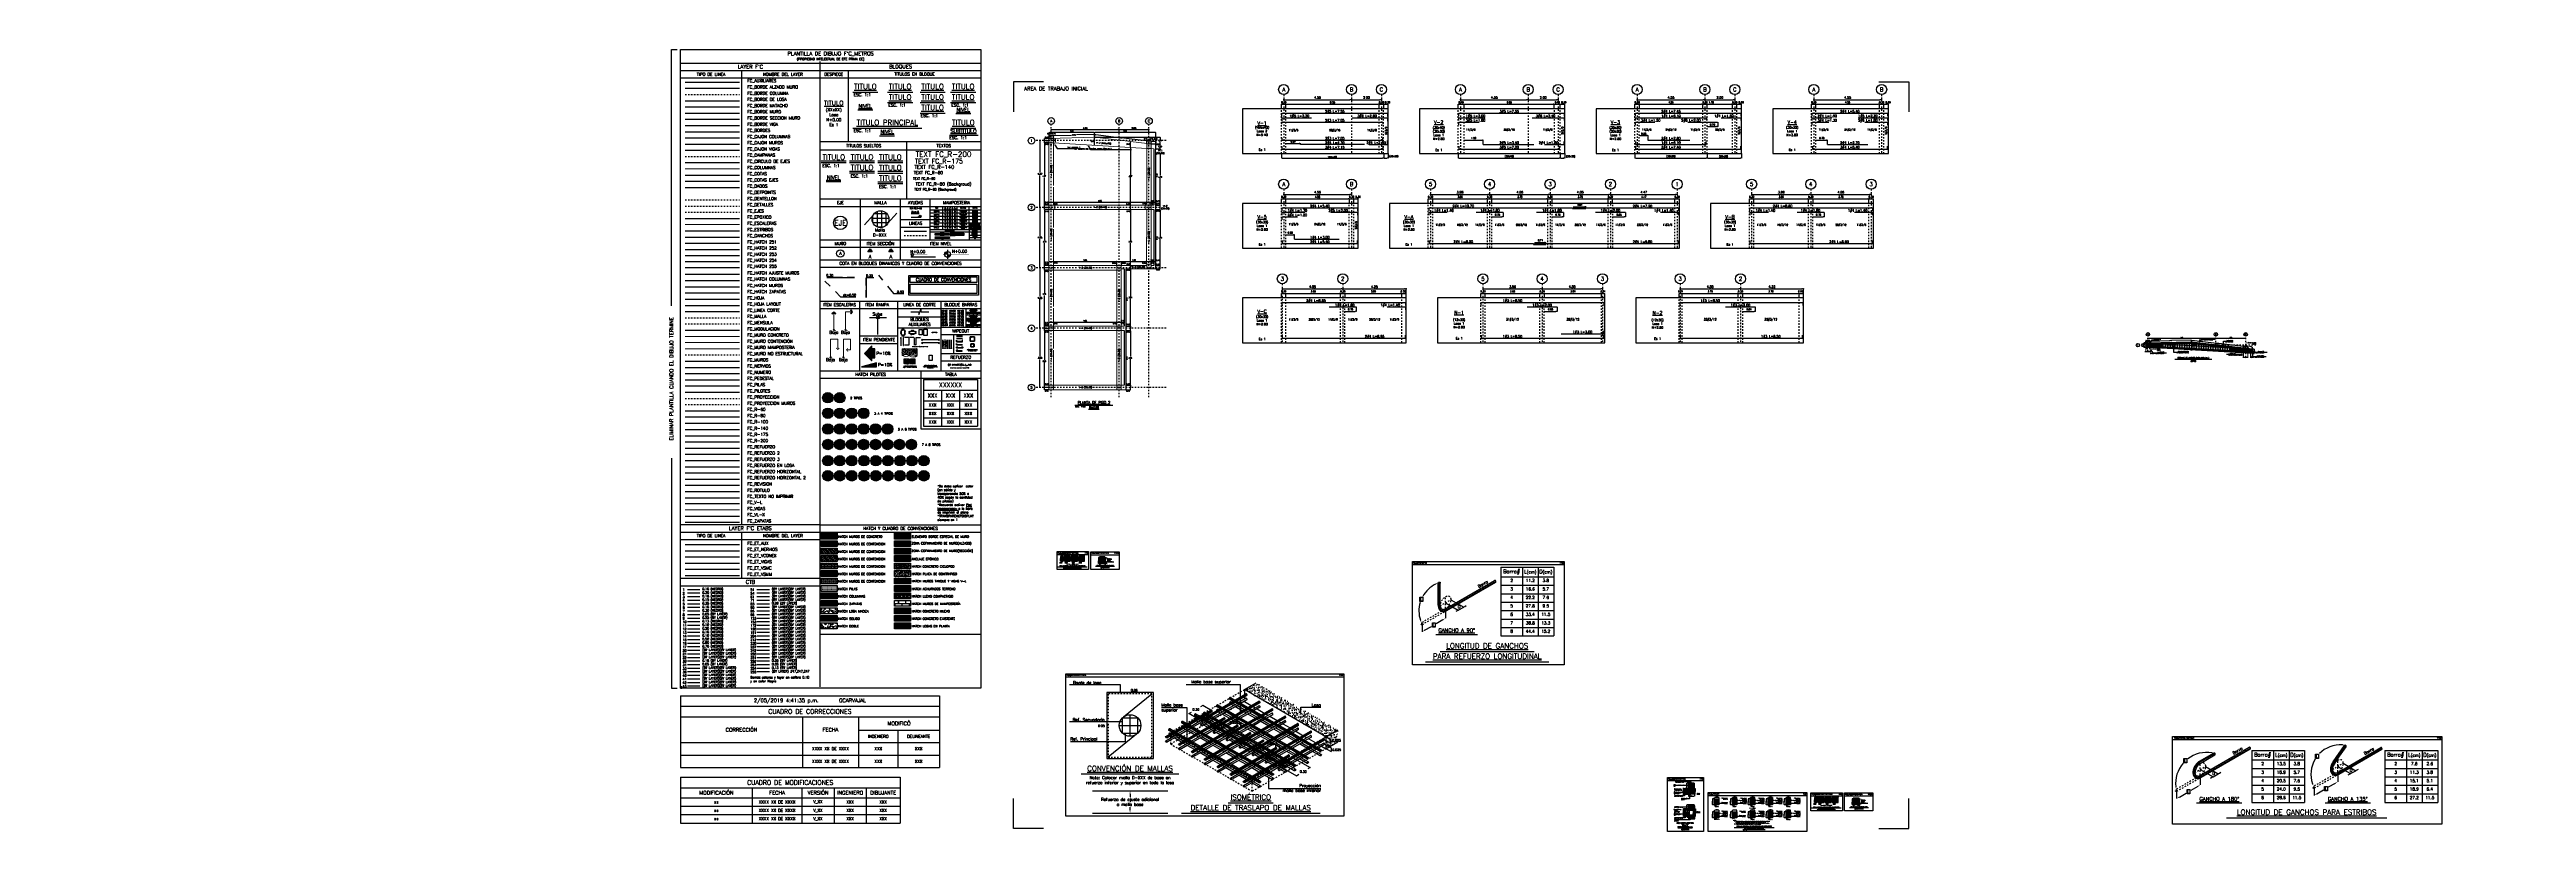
# Model space of a CAD drawing. Header units: millimetres. Extents: x -42 to 124, y -10 to 43.
import ezdxf
from ezdxf import colors
from ezdxf.entities.mleader import LeaderData, LeaderLine
from ezdxf.enums import TextEntityAlignment as Align
from ezdxf.math import Vec2, Vec3

# ---------------------------------------------------------------- set-up
doc = ezdxf.new("R2010")
doc.units = ezdxf.units.MM
doc.header["$LTSCALE"] = 0.01
doc.header["$PDMODE"] = 3
for name, pattern in [('DASHDOT', [1, 0.5, -0.25, 0, -0.25]), ('DASHED2', [0.375, 0.25, -0.125]), ('DOT', [6.35, 0, -6.35])]:
    doc.linetypes.add(name, pattern=pattern)
for name, color, linetype in [('FC_AUXILIARES', 1, 'Continuous'), ('FC_BORDE COLUMNA', 6, 'DASHED2'), ('FC_BORDE LOSA', 4, 'Continuous'), ('FC_BORDE MATACHO', 5, 'Continuous'), ('FC_BORDE VIGA', 4, 'Continuous'), ('FC_BORDES', 4, 'Continuous'), ('FC_CAMPANAS', 3, 'DASHED2'), ('FC_CIRCULO DE EJES', 3, 'Continuous'), ('FC_COTAS', 1, 'Continuous'), ('FC_COTAS @ 1', 1, 'Continuous'), ('FC_COTAS @ 100', 1, 'Continuous'), ('FC_COTAS @ 12.5', 1, 'Continuous'), ('FC_COTAS @ 15', 1, 'Continuous'), ('FC_COTAS @ 20', 1, 'Continuous'), ('FC_COTAS @ 25', 1, 'Continuous'), ('FC_COTAS @ 50', 1, 'Continuous'), ('FC_COTAS @ 75', 1, 'Continuous'), ('FC_COTAS EJES', 1, 'Continuous'), ('FC_COTAS EJES @ 1', 1, 'Continuous'), ('FC_COTAS EJES @ 25', 1, 'Continuous'), ('FC_COTAS EJES @ 50', 1, 'Continuous'), ('FC_COTAS EJES @ 75', 1, 'Continuous'), ('FC_DADOS', 5, 'Continuous'), ('FC_DENTELLON', 3, 'DASHED2'), ('FC_DETALLES', 5, 'DOT'), ('FC_EJES', 1, 'DASHDOT'), ('FC_EPOXICO', 12, 'Continuous'), ('FC_ESTRIBOS', 3, 'Continuous'), ('FC_ET_AUX', 5, 'Continuous'), ('FC_ET_NERVIOS', 1, 'Continuous'), ('FC_ET_VCONEX', 1, 'Continuous'), ('FC_ET_VIGAS', 140, 'Continuous'), ('FC_ET_VSMC', 6, 'Continuous'), ('FC_ET_VSMM', 3, 'Continuous'), ('FC_GANCHOS', 4, 'Continuous'), ('FC_HATCH', 253, 'Continuous'), ('FC_HATCH 251', 251, 'Continuous'), ('FC_HATCH 252', 252, 'Continuous'), ('FC_HATCH 253', 253, 'Continuous'), ('FC_HATCH 254', 254, 'Continuous'), ('FC_HATCH 255', 255, 'Continuous'), ('FC_HATCH AJUSTE MUROS', 253, 'Continuous'), ('FC_HATCH COLUMNAS', 253, 'Continuous'), ('FC_HATCH MUROS', 253, 'Continuous'), ('FC_HATCH ZAPATAS', 254, 'Continuous'), ('FC_LINEA CORTE', 1, 'Continuous'), ('FC_MALLA', 3, 'DASHED2'), ('FC_MENSULA PLANTA', 6, 'DASHED2'), ('FC_MODULACION', 6, 'Continuous'), ('FC_MURO NO ESTRUCTURAL', 6, 'DASHED2'), ('FC_MUROS', 7, 'Continuous'), ('FC_NERVIOS', 3, 'Continuous'), ('FC_NUMERO', 11, 'Continuous'), ('FC_PEDESTAL', 4, 'Continuous'), ('FC_PILAS', 5, 'Continuous'), ('FC_PILOTES', 150, 'Continuous'), ('FC_PROYECCION', 6, 'DASHED2'), ('FC_PROYECCION MUROS', 2, 'DASHED2'), ('FC_R-100', 12, 'Continuous'), ('FC_R-100 @ 50', 12, 'Continuous'), ('FC_R-140', 2, 'Continuous'), ('FC_R-140 @ 100', 2, 'Continuous'), ('FC_R-175', 5, 'Continuous'), ('FC_R-175 @ 100', 5, 'Continuous'), ('FC_R-175 @ 75', 5, 'Continuous'), ('FC_R-200', 5, 'Continuous'), ('FC_R-200 @ 100', 5, 'Continuous'), ('FC_R-60', 11, 'Continuous'), ('FC_R-60 @ 100', 11, 'Continuous'), ('FC_R-60 @ 25', 11, 'Continuous'), ('FC_R-60 @ 50', 11, 'Continuous'), ('FC_R-80', 11, 'Continuous'), ('FC_R-80 @ 100', 11, 'Continuous'), ('FC_R-80 @ 15', 11, 'Continuous'), ('FC_R-80 @ 20', 11, 'Continuous'), ('FC_R-80 @ 25', 11, 'Continuous'), ('FC_R-80 @ 50', 11, 'Continuous'), ('FC_R-80 @ 75', 11, 'Continuous'), ('FC_REFUERZO', 5, 'Continuous'), ('FC_REFUERZO 2', 1, 'Continuous'), ('FC_REFUERZO 3', 3, 'Continuous'), ('FC_REFUERZO EN LOSA', 30, 'Continuous'), ('FC_REFUERZO HORIZONTAL', 2, 'Continuous'), ('FC_REFUERZO HORIZONTAL 2', 30, 'Continuous'), ('FC_REVISION', 32, 'Continuous'), ('FC_ROTULO', 5, 'Continuous'), ('FC_V-L', 140, 'Continuous'), ('FC_VL-X', 232, 'Continuous'), ('FC_ZAPATAS', 3, 'Continuous')]:
    doc.layers.add(name, color=color, linetype=linetype)
for name, color, linetype, plot in [('FC_BORDE ALZADO MURO', 230, 'Continuous', False), ('FC_BORDE MUROS', 250, 'Continuous', False), ('FC_BORDE SECCION MURO', 230, 'Continuous', False), ('FC_CAJON COLUMNAS', 230, 'Continuous', False), ('FC_CAJON MUROS', 230, 'Continuous', False), ('FC_CAJON VIGAS', 230, 'Continuous', False), ('FC_HOJA', 230, 'Continuous', False), ('FC_HOJA @ 20', 230, 'Continuous', False), ('FC_HOJA LAYOUT', 230, 'Continuous', False), ('FC_TEXTO NO IMPRIMIR', 252, 'Continuous', False)]:
    doc.layers.add(name, color=color, linetype=linetype, plot=plot)
for name, color, linetype, lineweight in [('FC_COLUMNAS', 5, 'Continuous', 15), ('FC_ESCALERAS', 253, 'Continuous', 18), ('FC_MURO CONCRETO', 7, 'Continuous', 0), ('FC_MURO CONTENCION', 7, 'Continuous', 15), ('FC_MURO MAMPOSTERIA', 4, 'Continuous', 0), ('FC_VIGAS', 2, 'Continuous', 0)]:
    doc.layers.add(name, color=color, linetype=linetype, lineweight=lineweight)
doc.styles.add('FC_TEXT', font='romans.shx', dxfattribs={"height": 0.002})
doc.styles.add('FC_TEXT1', font='romans.shx')
doc.styles.add('ROMAND', font='romans.shx')
doc.styles.get("Standard").update_dxf_attribs({"font": 'romans.shx'})
doc.linetypes.add('ZIGZAG', pattern='A,0.00254,-5.08,[131,ltypeshp.shx,S=5.08,R=0,X=-5.08,Y=0],-10.16,[131,ltypeshp.shx,S=5.08,R=180,X=5.08,Y=0],-5.08', length=20.32254)
doc.dimstyles.new('FC_COTAS', dxfattribs={"dimtxt": 0.0015, "dimasz": 0.001, "dimexe": 0, "dimexo": 0, "dimgap": 0.001, "dimtad": 1, "dimtih": 1, "dimtoh": 1, "dimzin": 0, "dimdsep": 46, "dimtxsty": 'FC_TEXT1', "dimblk": 'DOT', "dimcen": 0.09, "dimclrd": 256, "dimclre": 256, "dimclrt": 256, "dimadec": 0, "dimazin": 0, "dimtfac": 1, "dimtix": 1, "dimtmove": 2, "dimatfit": 3, "dimfxl": 1.002, "dimtolj": 1, "dimtzin": 0, "dimlwd": -1, "dimarcsym": 0})
doc.dimstyles.new('FC_COTAS EJES', dxfattribs={"dimtxt": 0.002, "dimasz": 0.0015, "dimexe": 0, "dimexo": 0, "dimgap": 0.001, "dimtad": 1, "dimtih": 1, "dimtoh": 1, "dimzin": 0, "dimdsep": 46, "dimtxsty": 'FC_TEXT1', "dimblk": 'DOT', "dimcen": 0.09, "dimclrd": 256, "dimclre": 256, "dimclrt": 256, "dimadec": 0, "dimazin": 0, "dimtfac": 1, "dimtix": 1, "dimtmove": 2, "dimatfit": 3, "dimfxl": 1.002, "dimtolj": 1, "dimtzin": 0, "dimlwd": -1, "dimarcsym": 0})
doc.dimstyles.new('FC_COTAS$7', dxfattribs={"dimtxt": 0.002, "dimasz": 0.002, "dimexe": 0, "dimexo": 0, "dimgap": 0.000375, "dimtad": 2, "dimtih": 1, "dimtoh": 1, "dimzin": 0, "dimdsep": 46, "dimtxsty": 'FC_TEXT1', "dimblk": 'DOT', "dimcen": 0.09, "dimclrd": 256, "dimclre": 256, "dimclrt": 11, "dimadec": 0, "dimazin": 0, "dimtfac": 1, "dimtix": 1, "dimtmove": 2, "dimatfit": 3, "dimfxl": 1.002, "dimtolj": 1, "dimtzin": 0, "dimlwd": -1, "dimarcsym": 0})
pattern_1 = [(210, (-46.884012, 32.060951), (0.0079375, -0.0137481533), [])]
pattern_2 = [(210, (-51.387344, 28.710951), (0.0079375, -0.0137481533), [])]
pattern_3 = [(150, (-51.387344, 28.710951), (-0.0079375, -0.0137481533), [])]

# ---------------------------------------------------------------- blocks, each defined once
blk = doc.blocks.new('*T15')
at = {"layer": 'FC_BORDES', "color": 0, "linetype": 'ByBlock', "lineweight": -2, "ltscale": 0.6, "transparency": 16777216}
for p, q in [((0, 0), (17.36, 0)), ((0, 0), (0, -4.8)), ((17.36, 0), (17.36, -4.8)), ((0, -0.7), (17.36, -0.7)), ((0, -1.4), (17.36, -1.4)), ((8.18, -1.4), (8.18, -4.8)), ((11.94, -1.4), (11.94, -4.8)), ((0, -3.13), (17.36, -3.13)), ((11.94, -2.3), (17.36, -2.3)), ((14.58, -2.3), (14.58, -4.8)), ((0, -3.97), (17.36, -3.97)), ((0, -4.8), (17.36, -4.8))]:
    blk.add_line(p, q, dxfattribs=at)
at = {"layer": 'FC_BORDES', "color": 5, "ltscale": 0.6, "transparency": 16777216, "width": 17.3564, "attachment_point": 5, "style": 'FC_TEXT1'}
for s, insert, char_height in [('{\\C13;2/05/2019 4:41:35 p.m.        GCARVAJAL}', (8.68, -0.35), 0.25), ('CUADRO DE CORRECCIONES', (8.68, -1.05), 0.3)]:
    blk.add_mtext(s, dxfattribs=dict(at, insert=insert, char_height=char_height))
at = {"layer": 'FC_BORDES', "color": 2, "ltscale": 0.6, "transparency": 16777216, "char_height": 0.25, "attachment_point": 5, "style": 'FC_TEXT1'}
for s, insert, width in [('MODIFICÓ', (14.65, -1.85), 5.416), ('CORRECCIÓN', (4.09, -2.27), 8.179), ('FECHA', (10.06, -2.27), 3.7607)]:
    blk.add_mtext(s, dxfattribs=dict(at, insert=insert, width=width))
at = {"layer": 'FC_BORDES', "color": 11, "ltscale": 0.6, "transparency": 16777216, "char_height": 0.2, "attachment_point": 5, "style": 'FC_TEXT1'}
for s, insert, width in [('{\\C12;INGENIERO}', (13.26, -2.72), 2.3363), ('{\\C12;DELINEANTE}', (15.97, -2.72), 2.48), ('XXXX XX DE XXXX', (10.06, -3.55), 3.461), ('XXXX XX DE XXXX', (10.06, -4.38), 3.461), ('XXX', (13.26, -3.55), 2.3363), ('XXX', (13.26, -4.38), 2.3363), ('XXX', (15.97, -3.55), 2.48), ('XXX', (15.97, -4.38), 2.48)]:
    blk.add_mtext(s, dxfattribs=dict(at, insert=insert, width=width))
blk = doc.blocks.new('*T23')
at = {"layer": 'FC_BORDES', "color": 0, "linetype": 'ByBlock', "lineweight": -2, "ltscale": 0.6, "transparency": 16777216}
for p, q in [((0, 0), (14.73, 0)), ((0, 0), (0, -3.07)), ((14.73, 0), (14.73, -3.07)), ((0, -0.7), (14.73, -0.7)), ((0, -1.37), (14.73, -1.37)), ((4.82, -0.7), (4.82, -3.07)), ((8.14, -0.7), (8.14, -3.07)), ((10.3, -0.7), (10.3, -3.07)), ((12.46, -0.7), (12.46, -3.07)), ((0, -1.93), (14.73, -1.93)), ((0, -2.5), (14.73, -2.5)), ((0, -3.07), (14.73, -3.07))]:
    blk.add_line(p, q, dxfattribs=at)
at = {"layer": 'FC_BORDES', "color": 2, "ltscale": 0.6, "transparency": 16777216, "char_height": 0.25, "attachment_point": 5, "style": 'FC_TEXT1'}
for s, insert, width in [('MODIFICACIÓN', (2.41, -1.03), 4.817), ('FECHA', (6.48, -1.03), 3.3268), ('VERSIÓN', (9.22, -1.03), 2.1567), ('INGENIERO ', (11.38, -1.03), 2.1567), ('DIBUJANTE', (13.59, -1.03), 2.2696)]:
    blk.add_mtext(s, dxfattribs=dict(at, insert=insert, width=width))
at = {"layer": 'FC_BORDES', "color": 11, "ltscale": 0.6, "transparency": 16777216, "char_height": 0.2, "attachment_point": 5, "style": 'FC_TEXT1'}
for s, insert, width in [('xx', (2.41, -1.65), 4.5173), ('XXXX XX DE XXXX', (6.48, -1.65), 3.0271), ('V_XX', (9.22, -1.65), 1.857), ('XXX', (11.38, -1.65), 1.857), ('XXX', (13.59, -1.65), 1.9699), ('xx', (2.41, -2.22), 4.5173), ('xx', (2.41, -2.78), 4.5173), ('XXXX XX DE XXXX', (6.48, -2.22), 3.0271), ('XXXX XX DE XXXX', (6.48, -2.78), 3.0271), ('V_XX', (9.22, -2.22), 1.857), ('V_XX', (9.22, -2.78), 1.857), ('XXX', (11.38, -2.22), 1.857), ('XXX', (11.38, -2.78), 1.857), ('XXX', (13.59, -2.22), 1.9699), ('XXX', (13.59, -2.78), 1.9699)]:
    blk.add_mtext(s, dxfattribs=dict(at, insert=insert, width=width))
at = {"layer": 'FC_BORDES', "color": 5, "ltscale": 0.6, "transparency": 16777216, "insert": (7.36, -0.35), "char_height": 0.3, "width": 14.728, "attachment_point": 5, "style": 'FC_TEXT1'}
blk.add_mtext('CUADRO DE MODIFICACIONES', dxfattribs=at)
blk = doc.blocks.new('*U50')
at = {"layer": 'FC_R-140', "color": 4, "ltscale": 1.5}
blk.add_lwpolyline([(-0.014, 0), (0.014, 0)], dxfattribs=at)
at = {"layer": 'FC_R-140', "ltscale": 1.5, "style": 'FC_TEXT1'}
blk.add_attdef('%%UTÍTULO', text='', height=0.0025, dxfattribs=at).set_placement((0, 0.0027), align=Align.MIDDLE_CENTER)
at = {"layer": 'FC_R-80', "ltscale": 1.5, "style": 'FC_TEXT1'}
blk.add_attdef('ESCALA', text='', height=0.002, dxfattribs=at).set_placement((-0.014, -0.0017), align=Align.MIDDLE_LEFT)
blk = doc.blocks.new('*T44')
at = {"layer": 'FC_BORDES', "color": 0, "linetype": 'ByBlock', "lineweight": -2, "ltscale": 0.6, "transparency": 16777216}
for p, q in [((0, 0), (3.54, 0)), ((0, 0), (0, -4.6)), ((1.45, 0), (1.45, -4.6)), ((2.49, 0), (2.49, -4.6)), ((3.54, 0), (3.54, -4.6)), ((0, -0.63), (3.54, -0.63)), ((0, -1.2), (3.54, -1.2)), ((0, -1.77), (3.54, -1.77)), ((0, -2.33), (3.54, -2.33)), ((0, -2.9), (3.54, -2.9)), ((0, -3.47), (3.54, -3.47)), ((0, -4.03), (3.54, -4.03)), ((0, -4.6), (3.54, -4.6))]:
    blk.add_line(p, q, dxfattribs=at)
at = {"layer": 'FC_BORDES', "color": 2, "ltscale": 0.6, "transparency": 16777216, "char_height": 0.25, "attachment_point": 5, "style": 'FC_TEXT1'}
for s, insert, width in [('{\\C12;Barra#}', (0.72, -0.32), 1.4471), ('{\\C12;L\\H0.8x;\\C11;(cm)}', (1.97, -0.32), 1.0465), ('{\\C12;D\\H0.8x;\\C11;(cm)}', (3.01, -0.32), 1.0408)]:
    blk.add_mtext(s, dxfattribs=dict(at, insert=insert, width=width))
at = {"layer": 'FC_BORDES', "color": 11, "ltscale": 0.6, "transparency": 16777216, "char_height": 0.2, "attachment_point": 2, "style": 'FC_TEXT1'}
for s, insert, width in [('2', (0.72, -0.78), 1.1474), ('3', (0.72, -1.35), 1.1474), ('11.2', (1.97, -0.78), 0.7468), ('16.6', (1.97, -1.35), 0.7468), ('3.8', (3.01, -0.78), 0.7411), ('5.7', (3.01, -1.35), 0.7411), ('4', (0.72, -1.92), 1.1474), ('5', (0.72, -2.48), 1.1474), ('6', (0.72, -3.05), 1.1474), ('22.2', (1.97, -1.92), 0.7468), ('27.8', (1.97, -2.48), 0.7468), ('33.4', (1.97, -3.05), 0.7468), ('11.5', (3.01, -3.05), 0.7411), ('7.6', (3.01, -1.92), 0.7411), ('9.5', (3.01, -2.48), 0.7411), ('7', (0.72, -3.62), 1.1474), ('8', (0.72, -4.18), 1.1474), ('38.8', (1.97, -3.62), 0.7468), ('44.4', (1.97, -4.18), 0.7468), ('13.3', (3.01, -3.62), 0.7411), ('15.2', (3.01, -4.18), 0.7411)]:
    blk.add_mtext(s, dxfattribs=dict(at, insert=insert, width=width))
blk = doc.blocks.new('*U51')
at = {"layer": 'FC_R-200', "color": 4, "ltscale": 1.5}
for points in [[(-0.0315, 0), (0.0315, 0)], [(-0.0413, -0.007), (0.0413, -0.007)]]:
    blk.add_lwpolyline(points, dxfattribs=at)
at = {"layer": 'FC_R-200', "ltscale": 1.5, "style": 'FC_TEXT1'}
for tag, p in [('%%UTÍTULO', (0, 0.0037)), ('%%UTÍTULO1', (0, -0.0033))]:
    blk.add_attdef(tag, text='', height=0.0035, dxfattribs=at).set_placement(p, align=Align.MIDDLE_CENTER)
at = {"layer": 'FC_R-80', "ltscale": 1.5, "style": 'FC_TEXT1'}
blk.add_attdef('ESCALA', text='', height=0.002, dxfattribs=at).set_placement((-0.0408, -0.0087), align=Align.MIDDLE_LEFT)
blk = doc.blocks.new('*D40')
at = {"layer": 'Defpoints', "color": 0, "ltscale": 0.6, "transparency": 16777216}
for p in [(-0.99, -44.71), (-2.57, -45.62), (-0.99, -45.18)]:
    blk.add_point(p, dxfattribs=at)
at = {"layer": 'FC_COTAS', "lineweight": -2, "ltscale": 0.6, "transparency": 16777216}
for p, q in [((-0.99, -44.71), (-0.99, -45.18)), ((-2.57, -45.62), (-2.57, -46.09))]:
    blk.add_line(p, q, dxfattribs=at)
at = {"layer": 'FC_COTAS', "ltscale": 0.6, "transparency": 16777216}
for p, q in [((-2.4, -45.99), (-1.94, -45.73)), ((-1.17, -45.28), (-1.63, -45.55))]:
    blk.add_line(p, q, dxfattribs=at)
for points in [[(-2.42, -45.97), (-2.38, -46.02), (-2.57, -46.09)], [(-1.18, -45.26), (-1.15, -45.31), (-0.99, -45.18)]]:
    blk.add_solid(points, dxfattribs=at)
at = {"layer": 'FC_COTAS', "ltscale": 0.6, "transparency": 16777216, "insert": (-1.78, -45.64), "char_height": 0.15, "attachment_point": 5, "style": 'FC_TEXT1'}
blk.add_mtext('\\A1;{\\H1.33333x;\\C11;L}', dxfattribs=at)
blk = doc.blocks.new('_Dot')
at = {"color": 0, "linetype": 'ByBlock', "lineweight": -2}
blk.add_line((-0.5, 0), (-1, 0), dxfattribs=at)
at = {"color": 0, "linetype": 'ByBlock', "const_width": 0.5}
blk.add_lwpolyline([(-0.25, 0, 1), (0.25, 0, 1)], format="xyb", close=True, dxfattribs=at)
blk = doc.blocks.new('*D41')
at = {"layer": 'Defpoints', "color": 0, "ltscale": 0.6, "transparency": 16777216}
for p in [(-0.99, -44.15), (-0.64, -43.94), (0.22, -44.44)]:
    blk.add_point(p, dxfattribs=at)
at = {"layer": 'FC_COTAS', "lineweight": -2, "ltscale": 0.6, "transparency": 16777216}
for p, q in [((-0.99, -44.15), (-0.14, -44.64)), ((-0.64, -43.94), (0.22, -44.44))]:
    blk.add_line(p, q, dxfattribs=at)
at = {"layer": 'FC_COTAS', "ltscale": 0.6, "transparency": 16777216}
for p, q in [((-0.22, -44.69), (-0.31, -44.74)), ((-0.14, -44.64), (0.22, -44.44)), ((0.3, -44.39), (0.39, -44.34))]:
    blk.add_line(p, q, dxfattribs=at)
at = {"layer": 'FC_COTAS', "ltscale": 0.6, "transparency": 16777216, "xscale": 0.1, "yscale": 0.1, "zscale": 0.1}
for p, rotation in [((-0.14, -44.64), 29.9999999999999), ((0.22, -44.44), 209.9999999999999)]:
    blk.add_blockref('_Dot', p, dxfattribs=dict(at, rotation=rotation))
at = {"layer": 'FC_COTAS', "ltscale": 0.6, "transparency": 16777216, "insert": (-0.09, -44.41), "char_height": 0.15, "attachment_point": 5, "style": 'FC_TEXT1'}
blk.add_mtext('\\A1;{\\H1.33333x;\\C11;D}', dxfattribs=at)
blk = doc.blocks.new('*D42')
at = {"layer": 'Defpoints', "color": 0, "ltscale": 0.6, "transparency": 16777216}
for p in [(-1.48, -42.82), (-2.34, -43.45), (-0.78, -44.7), (-2.61, -45.5)]:
    blk.add_point(p, dxfattribs=at)
at = {"layer": 'FC_COTAS', "ltscale": 0.6, "transparency": 16777216}
for start, end in [(116.2908, 150.6996), (163.1688, 197.8661)]:
    blk.add_arc((-0.78, -44.7), 2, start, end, dxfattribs=at)
for points in [[(-1.68, -42.87), (-1.65, -42.93), (-1.48, -42.82)], [(-2.65, -45.3), (-2.71, -45.32), (-2.61, -45.5)]]:
    blk.add_solid(points, dxfattribs=at)
at = {"layer": 'FC_COTAS', "ltscale": 0.6, "transparency": 16777216, "insert": (-2.62, -43.92), "char_height": 0.15, "attachment_point": 5, "style": 'FC_TEXT1'}
blk.add_mtext('\\A1;{\\H1.33333x;\\C11;L}', dxfattribs=at)
blk = doc.blocks.new('FC_B_Malla inferior')
at = {"layer": 'FC_REFUERZO 2', "color": 253, "ltscale": 0.6, "transparency": 33554674}
for points in [[(-0.51, -0.22), (-0.03, 0.05)], [(-3.71, -1.82), (-3.07, -1.45)], [(-2.85, -1.46), (-3.59, -1.89)], [(-3.37, -1.32), (-3.41, -1.29)], [(-3.23, -1.54), (-3.37, -1.46)], [(-3.11, -1.47), (-3.24, -1.39)], [(-3.01, -1.67), (-3.11, -1.61)], [(-3.06, -1.7), (-2.75, -1.52)], [(-2.63, -1.59), (-3, -1.8)], [(-2.89, -1.6), (-2.98, -1.54)], [(-2.76, -1.22), (-2.81, -1.19)], [(-2.62, -1.44), (-2.76, -1.36)], [(-2.72, -1.39), (-2.72, -1.39)], [(-2.5, -1.37), (-2.64, -1.29)], [(-2.63, -1.45), (-2.36, -1.29)], [(-2.46, -1.24), (-2.59, -1.32)], [(-2.24, -1.36), (-2.51, -1.52)], [(-2.02, -1.79), (-2.5, -1.51)], [(-1.89, -1.72), (-2.38, -1.44)], [(-2.31, -1.15), (-2.33, -1.17)], [(-2.24, -1.22), (-1.5, -0.79)], [(-1.37, -0.86), (-2.12, -1.29)], [(-1.89, -0.72), (-1.94, -0.69)], [(-1.76, -0.94), (-1.89, -0.86)], [(-1.63, -0.87), (-1.77, -0.79)], [(-1.15, -1.29), (-1.63, -1.01)], [(-1.03, -1.22), (-1.51, -0.94)], [(-1.44, -1.65), (-1.47, -1.67)], [(-1.37, -0.72), (-0.63, -0.29)], [(-1.37, -1.72), (-0.63, -1.29)], [(-0.51, -0.36), (-1.25, -0.79)], [(-0.51, -1.36), (-1.25, -1.79)], [(-1.03, -0.22), (-1.08, -0.19)], [(-0.89, -0.44), (-1.03, -0.36)], [(-0.89, -1.44), (-1.03, -1.36)], [(-0.77, -0.37), (-0.91, -0.29)], [(-0.77, -1.37), (-0.91, -1.29)], [(-0.28, -0.79), (-0.77, -0.51)], [(-0.28, -1.79), (-0.77, -1.51)], [(-0.16, -0.72), (-0.65, -0.44)], [(-0.16, -1.72), (-0.65, -1.44)], [(-0.51, -1.22), (0.24, -0.79)], [(0.03, -0.05), (-0.39, -0.29)], [(0.36, -0.86), (-0.39, -1.29)], [(-0.02, -0.94), (-0.16, -0.86)], [(0.1, -0.87), (-0.04, -0.79)], [(0.58, -1.29), (0.1, -1.01)], [(0.7, -1.22), (0.22, -0.94)], [(0.36, -0.72), (0.84, -0.45)], [(0.36, -1.72), (1.1, -1.29)], [(0.9, -0.55), (0.48, -0.79)], [(1.22, -1.36), (0.48, -1.79)], [(0.84, -1.44), (0.7, -1.36)], [(0.96, -1.37), (0.83, -1.29)], [(1.45, -1.79), (0.96, -1.51)], [(1.57, -1.72), (1.09, -1.44)], [(1.22, -1.22), (1.7, -0.95)], [(1.76, -1.05), (1.35, -1.29)], [(2.09, -1.72), (2.57, -1.45)], [(2.63, -1.55), (2.21, -1.79)], [(-5.4, -2.8), (-4.7, -2.39)], [(-4.58, -2.46), (-5.34, -2.9)], [(-5.1, -2.32), (-5.15, -2.29)], [(-4.96, -2.54), (-5.1, -2.46)], [(-4.84, -2.47), (-4.98, -2.39)], [(-4.35, -2.89), (-4.84, -2.61)], [(-4.23, -2.82), (-4.72, -2.54)], [(-4.58, -2.32), (-3.83, -1.89)], [(-4.53, -3.3), (-3.83, -2.89)], [(-3.71, -2.96), (-4.47, -3.4)], [(-3.71, -1.96), (-4.46, -2.39)], [(-4.23, -1.82), (-4.28, -1.79)], [(-4.09, -2.04), (-4.23, -1.96)], [(-4.09, -3.04), (-4.23, -2.96)], [(-3.97, -1.97), (-4.11, -1.89)], [(-3.97, -2.97), (-4.11, -2.89)], [(-3.49, -2.39), (-3.97, -2.11)], [(-3.49, -3.39), (-3.97, -3.11)], [(-3.37, -2.32), (-3.85, -2.04)], [(-3.37, -3.32), (-3.85, -3.04)], [(-3.71, -2.82), (-2.97, -2.39)], [(-2.85, -2.46), (-3.59, -2.89)], [(-3.23, -2.54), (-3.37, -2.46)], [(-3.11, -2.47), (-3.24, -2.39)], [(-2.62, -2.89), (-3.11, -2.61)], [(-2.5, -2.82), (-2.98, -2.54)], [(-2.62, -1.89), (-2.89, -1.74)], [(-2.85, -2.32), (-2.2, -1.95)], [(-2.85, -3.32), (-2.1, -2.89)], [(-2.5, -1.82), (-2.77, -1.67)], [(-1.98, -1.96), (-2.72, -2.39)], [(-1.98, -2.96), (-2.72, -3.39)], [(-2.36, -2.04), (-2.5, -1.96)], [(-2.36, -3.04), (-2.5, -2.96)], [(-2.24, -1.97), (-2.38, -1.89)], [(-2.24, -2.97), (-2.38, -2.89)], [(-2.15, -2.17), (-2.24, -2.11)], [(-1.76, -3.39), (-2.24, -3.11)], [(-2.2, -2.2), (-1.89, -2.02)], [(-1.76, -2.09), (-2.13, -2.3)], [(-2.02, -2.1), (-2.12, -2.04)], [(-1.63, -3.32), (-2.12, -3.04)], [(-1.76, -2.39), (-2.02, -2.24)], [(-1.98, -2.82), (-1.34, -2.45)], [(-1.63, -2.32), (-1.9, -2.17)], [(-1.76, -1.94), (-1.89, -1.86)], [(-1.85, -1.89), (-1.86, -1.89)], [(-0.98, -2.39), (-1.86, -2.89)], [(-1.63, -1.87), (-1.77, -1.79)], [(-1.76, -1.95), (-1.5, -1.79)], [(-1.59, -1.74), (-1.73, -1.82)], [(-1.37, -1.86), (-1.64, -2.02)], [(-1.37, -2.17), (-1.63, -2.01)], [(-1.5, -2.54), (-1.63, -2.46)], [(-1.24, -2.1), (-1.51, -1.94)], [(-1.37, -2.47), (-1.51, -2.39)], [(-1.28, -2.67), (-1.37, -2.61)], [(-1.33, -2.7), (-1.02, -2.52)], [(-0.9, -2.59), (-1.27, -2.8)], [(-1.16, -2.6), (-1.25, -2.54)], [(-1.15, -2.29), (-1.24, -2.24)], [(-0.89, -2.89), (-1.16, -2.74)], [(-1.03, -2.22), (-1.12, -2.17)], [(-1.11, -3.32), (-0.47, -2.95)], [(-0.77, -2.82), (-1.04, -2.67)], [(-0.89, -2.44), (-1.03, -2.36)], [(-0.25, -2.96), (-0.99, -3.39)], [(-0.77, -2.37), (-0.91, -2.29)], [(-0.9, -2.45), (-0.63, -2.29)], [(-0.72, -2.24), (-0.86, -2.32)], [(-0.51, -2.36), (-0.78, -2.52)], [(-0.5, -2.67), (-0.77, -2.51)], [(-0.63, -3.04), (-0.77, -2.96)], [(-0.38, -2.6), (-0.65, -2.44)], [(-0.51, -2.97), (-0.65, -2.89)], [(-0.58, -2.15), (-0.6, -2.17)], [(-0.51, -2.22), (0.24, -1.79)], [(-0.41, -3.17), (-0.51, -3.11)], [(-0.46, -3.2), (-0.15, -3.02)], [(-0.03, -3.09), (-0.4, -3.3)], [(0.36, -1.86), (-0.39, -2.29)], [(-0.29, -3.1), (-0.39, -3.04)], [(-0.28, -2.79), (-0.38, -2.74)], [(-0.02, -3.39), (-0.29, -3.24)], [(-0.16, -2.72), (-0.26, -2.67)], [(0.1, -3.32), (-0.17, -3.17)], [(-0.02, -1.94), (-0.16, -1.86)], [(-0.02, -2.94), (-0.16, -2.86)], [(-0.12, -2.89), (-0.13, -2.89)], [(0.1, -1.87), (-0.04, -1.79)], [(0.1, -2.87), (-0.04, -2.79)], [(-0.03, -2.95), (0.24, -2.79)], [(0.14, -2.74), (0, -2.82)], [(0.36, -2.86), (0.09, -3.02)], [(0.58, -2.29), (0.1, -2.01)], [(0.37, -3.17), (0.1, -3.01)], [(0.7, -2.22), (0.22, -1.94)], [(0.49, -3.1), (0.22, -2.94)], [(0.29, -2.65), (0.26, -2.67)], [(0.36, -2.72), (1.1, -2.29)], [(1.22, -2.36), (0.48, -2.79)], [(0.58, -3.29), (0.49, -3.24)], [(0.7, -3.22), (0.61, -3.17)], [(0.84, -2.44), (0.7, -2.36)], [(0.96, -2.37), (0.83, -2.29)], [(0.96, -3.37), (0.83, -3.29)], [(0.83, -3.45), (1.1, -3.29)], [(1.01, -3.24), (0.87, -3.32)], [(1.45, -2.79), (0.96, -2.51)], [(1.57, -2.72), (1.09, -2.44)], [(1.16, -3.15), (1.13, -3.17)], [(1.22, -2.22), (1.97, -1.79)], [(1.22, -3.22), (1.97, -2.79)], [(2.09, -1.86), (1.35, -2.29)], [(2.09, -2.86), (1.35, -3.29)], [(1.71, -1.94), (1.57, -1.86)], [(1.71, -2.94), (1.57, -2.86)], [(1.83, -1.87), (1.69, -1.79)], [(1.83, -2.87), (1.69, -2.79)], [(2.31, -2.29), (1.83, -2.01)], [(2.31, -3.29), (1.83, -3.01)], [(2.44, -2.22), (1.95, -1.94)], [(2.44, -3.22), (1.95, -2.94)], [(2.09, -2.72), (2.83, -2.29)], [(2.09, -3.72), (2.83, -3.29)], [(2.96, -2.36), (2.21, -2.79)], [(2.57, -2.44), (2.44, -2.36)], [(2.7, -2.37), (2.56, -2.29)], [(2.7, -3.37), (2.56, -3.29)], [(3.18, -2.79), (2.7, -2.51)], [(3.3, -2.72), (2.82, -2.44)], [(2.96, -2.22), (3.43, -1.95)], [(2.96, -3.22), (3.7, -2.79)], [(2.96, -4.22), (5.17, -2.95)], [(3.49, -2.05), (3.08, -2.29)], [(3.82, -2.86), (3.08, -3.29)], [(5.23, -3.05), (3.08, -4.29)], [(3.44, -2.94), (3.3, -2.86)], [(3.56, -2.87), (3.42, -2.79)], [(4.05, -3.29), (3.56, -3.01)], [(4.17, -3.22), (3.68, -2.94)], [(3.82, -2.72), (4.3, -2.45)], [(4.36, -2.55), (3.94, -2.79)], [(4.43, -3.37), (4.29, -3.29)], [(-3.67, -3.8), (-2.97, -3.39)], [(-2.85, -3.46), (-3.61, -3.9)], [(-3.23, -3.54), (-3.37, -3.46)], [(-3.11, -3.47), (-3.24, -3.39)], [(-2.62, -3.89), (-3.11, -3.61)], [(-2.5, -3.82), (-2.98, -3.54)], [(-2.8, -4.3), (-2.1, -3.89)], [(-1.98, -3.96), (-2.74, -4.4)], [(-2.36, -4.04), (-2.5, -3.96)], [(-2.24, -3.97), (-2.38, -3.89)], [(-1.76, -4.39), (-2.24, -4.11)], [(-1.63, -4.32), (-2.12, -4.04)], [(-1.98, -3.82), (-1.24, -3.39)], [(-1.94, -4.8), (-1.24, -4.39)], [(-1.11, -4.46), (-1.87, -4.9)], [(-1.11, -3.46), (-1.86, -3.89)], [(-1.5, -3.54), (-1.63, -3.46)], [(-1.5, -4.54), (-1.63, -4.46)], [(-1.37, -3.47), (-1.51, -3.39)], [(-1.37, -4.47), (-1.51, -4.39)], [(-0.89, -3.89), (-1.37, -3.61)], [(-0.89, -4.89), (-1.37, -4.61)], [(-0.77, -3.82), (-1.25, -3.54)], [(-0.77, -4.82), (-1.25, -4.54)], [(-1.11, -4.32), (-0.37, -3.89)], [(-1.07, -5.3), (-0.37, -4.89)], [(-0.25, -4.96), (-1.01, -5.4)], [(-0.25, -3.96), (-0.99, -4.39)], [(-0.63, -4.04), (-0.77, -3.96)], [(-0.63, -5.04), (-0.77, -4.96)], [(-0.51, -3.97), (-0.65, -3.89)], [(-0.51, -4.97), (-0.65, -4.89)], [(-0.02, -4.39), (-0.51, -4.11)], [(0.1, -4.32), (-0.39, -4.04)], [(-0.25, -3.82), (0.39, -3.45)], [(-0.25, -4.82), (0.5, -4.39)], [(0.62, -3.46), (-0.13, -3.89)], [(0.62, -4.46), (-0.13, -4.89)], [(0.24, -3.54), (0.1, -3.46)], [(0.24, -4.54), (0.1, -4.46)], [(0.36, -3.47), (0.22, -3.39)], [(0.36, -4.47), (0.22, -4.39)], [(0.45, -3.67), (0.36, -3.61)], [(0.84, -4.89), (0.36, -4.61)], [(0.4, -3.7), (0.71, -3.52)], [(0.83, -3.59), (0.46, -3.8)], [(0.57, -3.6), (0.48, -3.54)], [(0.96, -4.82), (0.48, -4.54)], [(0.84, -3.89), (0.57, -3.74)], [(0.62, -4.32), (1.32, -3.92)], [(0.62, -5.32), (1.36, -4.89)], [(0.84, -3.44), (0.7, -3.36)], [(0.96, -3.82), (0.7, -3.67)], [(0.75, -3.39), (0.74, -3.39)], [(1.48, -3.96), (0.74, -4.39)], [(1.48, -4.96), (0.74, -5.39)], [(1.22, -3.36), (0.96, -3.52)], [(1.23, -3.67), (0.96, -3.51)], [(1.1, -4.04), (0.96, -3.96)], [(1.1, -5.04), (0.96, -4.96)], [(1.35, -3.6), (1.09, -3.44)], [(1.22, -3.97), (1.09, -3.89)], [(1.22, -4.97), (1.09, -4.89)], [(1.32, -4.17), (1.22, -4.11)], [(1.27, -4.2), (1.58, -4.02)], [(1.7, -4.09), (1.33, -4.3)], [(1.45, -3.79), (1.35, -3.74)], [(1.44, -4.1), (1.35, -4.04)], [(1.71, -4.39), (1.44, -4.24)], [(1.57, -3.72), (1.48, -3.67)], [(1.48, -4.82), (2.13, -4.45)], [(1.83, -4.32), (1.56, -4.17)], [(1.71, -3.94), (1.57, -3.86)], [(1.61, -3.89), (1.61, -3.89)], [(2.35, -4.46), (1.61, -4.89)], [(1.83, -3.87), (1.69, -3.79)], [(1.7, -3.95), (1.97, -3.79)], [(1.87, -3.74), (1.74, -3.82)], [(2.09, -3.86), (1.82, -4.02)], [(2.1, -4.17), (1.83, -4.01)], [(1.97, -4.54), (1.83, -4.46)], [(2.22, -4.1), (1.95, -3.94)], [(2.09, -4.47), (1.95, -4.39)], [(2.02, -3.65), (2, -3.67)], [(2.18, -4.67), (2.09, -4.61)], [(2.13, -4.7), (2.44, -4.52)], [(2.57, -4.59), (2.2, -4.8)], [(2.96, -3.36), (2.21, -3.79)], [(2.31, -4.6), (2.21, -4.54)], [(2.31, -4.29), (2.22, -4.24)], [(2.61, -4.91), (2.31, -4.74)], [(2.44, -4.22), (2.34, -4.17)], [(2.67, -4.81), (2.43, -4.67)], [(2.57, -3.44), (2.44, -3.36)], [(2.57, -4.44), (2.44, -4.36)], [(2.48, -4.39), (2.47, -4.39)], [(2.7, -4.37), (2.56, -4.29)], [(2.57, -4.45), (2.83, -4.29)], [(2.74, -4.24), (2.6, -4.32)], [(2.96, -4.36), (2.68, -4.52)], [(3.18, -3.79), (2.7, -3.51)], [(3.21, -4.81), (2.7, -4.51)], [(3.3, -3.72), (2.82, -3.44)], [(3.28, -4.71), (2.82, -4.44)], [(2.89, -4.15), (2.86, -4.17)], [(3.44, -3.94), (3.3, -3.86)], [(3.56, -3.87), (3.42, -3.79)], [(4.08, -4.31), (3.56, -4.01)], [(4.14, -4.21), (3.68, -3.94)], [(4.31, -3.44), (4.17, -3.36)], [(4.95, -3.81), (4.43, -3.51)], [(5.01, -3.71), (4.55, -3.44)], [(-0.02, -5.39), (-0.51, -5.11)], [(0.1, -5.32), (-0.39, -5.04)], [(-0.2, -5.8), (0.5, -5.39)], [(0.62, -5.46), (-0.14, -5.9)], [(0.24, -5.54), (0.1, -5.46)], [(0.36, -5.47), (0.22, -5.39)], [(0.88, -5.91), (0.36, -5.61)], [(0.94, -5.81), (0.48, -5.54)], [(1.74, -5.41), (1.22, -5.11)], [(1.81, -5.31), (1.35, -5.04)]]:
    blk.add_lwpolyline(points, dxfattribs=at)
at = {"layer": 'FC_REFUERZO 2', "color": 253, "linetype": 'DASHED2', "ltscale": 0.6, "transparency": 33554674}
for points in [[(-2.82, -1.26), (-2.87, -1.23)], [(-2.56, -1.41), (-2.7, -1.33)]]:
    blk.add_lwpolyline(points, dxfattribs=at)
at = {"layer": 'FC_REFUERZO 2', "color": 253, "ltscale": 0.6, "transparency": 33554674}
for centre, major_axis, start_param, end_param in [((0, 0), (0.0306, -0.053), 0, 3.141593), ((-3.44, -1.35), (-0.0306, -0.053), 3.067635, 5.874263), ((-2.84, -1.25), (-0.0306, -0.053), 3.067635, 5.874263), ((-2.34, -1.1), (0.0306, -0.053), 0, 1.273545), ((-1.97, -0.75), (-0.0306, -0.053), 3.067635, 5.874263), ((-1.47, -1.6), (0.0306, -0.053), 0, 1.273545), ((-1.1, -0.25), (-0.0306, -0.053), 3.067635, 5.874263), ((0.87, -0.5), (0.0306, -0.053), 0, 3.141593), ((1.73, -1), (0.0306, -0.053), 0, 3.141593), ((2.6, -1.5), (0.0306, -0.053), 0, 3.141593), ((-5.17, -2.35), (-0.0306, -0.053), 3.067635, 5.874263), ((-4.31, -1.85), (-0.0306, -0.053), 3.067635, 5.874263), ((-0.61, -2.1), (0.0306, -0.053), 0, 1.273545), ((0.26, -2.6), (0.0306, -0.053), 0, 1.273545), ((1.13, -3.1), (0.0306, -0.053), 0, 1.273545), ((3.46, -2), (0.0306, -0.053), 0, 3.141593), ((4.33, -2.5), (0.0306, -0.053), 0, 3.141593), ((5.2, -3), (0.0306, -0.053), 0, 3.141593), ((1.99, -3.6), (0.0306, -0.053), 0, 1.273545), ((2.86, -4.1), (0.0306, -0.053), 0, 1.273545)]:
    blk.add_ellipse(centre, major_axis=major_axis, ratio=0.57735, start_param=start_param, end_param=end_param, dxfattribs=at)
for centre, major_axis in [((-5.37, -2.85), (0.0306, -0.053)), ((-4.5, -3.35), (0.0306, -0.053)), ((-3.03, -1.75), (0.0306, -0.053)), ((-2.17, -2.25), (0.0306, -0.053)), ((-1.3, -2.75), (0.0306, -0.053)), ((-0.43, -3.25), (0.0306, -0.053)), ((-3.64, -3.85), (0.0306, -0.053)), ((-2.77, -4.35), (0.0306, -0.053)), ((-1.91, -4.85), (0.0306, -0.053)), ((0.43, -3.75), (0.0306, -0.053)), ((1.3, -4.25), (0.0306, -0.053)), ((2.17, -4.75), (0.0306, -0.053)), ((2.64, -4.86), (-0.0306, -0.053)), ((3.25, -4.76), (-0.0306, -0.053)), ((4.11, -4.26), (-0.0306, -0.053)), ((4.98, -3.76), (-0.0306, -0.053)), ((-1.04, -5.35), (0.0306, -0.053)), ((-0.17, -5.85), (0.0306, -0.053)), ((0.91, -5.86), (-0.0306, -0.053)), ((1.77, -5.36), (-0.0306, -0.053))]:
    blk.add_ellipse(centre, major_axis=major_axis, ratio=0.57735, dxfattribs=at)
blk = doc.blocks.new('FC_B_Malla secundaria')
at = {"ltscale": 0.6}
h = blk.add_hatch(dxfattribs=at)
h.set_pattern_fill('ANSI31', color=253, scale=0.005, angle=105)
h.set_pattern_definition([(150, (-46.884012, 32.060951), (-0.0079375, -0.0137481533), [])])
edge = h.paths.add_edge_path()
edge.add_ellipse((-0.67, 1), major_axis=(-0.0306, -0.053), ratio=0.57735, start_angle=270, end_angle=360)
edge.add_line((-0.7, 0.95), (-0.46, 0.81))
edge.add_line((-0.46, 0.81), (-0.4, 0.84))
edge.add_line((-0.4, 0.84), (-0.7, 1.02))
h.paths.add_polyline_path([(-0.27, 0.77), (-0.33, 0.74), (0.41, 0.31), (0.47, 0.34)])
h.paths.add_polyline_path([(0.59, 0.27), (0.53, 0.24), (1.27, -0.19), (1.34, -0.16)])
h.paths.add_polyline_path([(1.46, -0.23), (1.4, -0.26), (2.14, -0.69), (2.2, -0.66)])
h.paths.add_polyline_path([(2.32, -0.73), (2.26, -0.76), (3.01, -1.19), (3.07, -1.16)])
h.paths.add_polyline_path([(3.19, -1.23), (3.13, -1.26), (3.87, -1.69), (3.93, -1.66)])
h.paths.add_polyline_path([(4.06, -1.73), (4, -1.76), (4.74, -2.19), (4.8, -2.16)])
edge = h.paths.add_edge_path()
edge.add_line((4.92, -2.23), (4.86, -2.26))
edge.add_line((4.86, -2.26), (5.38, -2.56))
edge.add_ellipse((5.41, -2.51), major_axis=(-0.0306, -0.053), ratio=0.57735, start_angle=270, end_angle=360, ccw=False)
edge.add_line((5.38, -2.49), (4.92, -2.23))
edge = h.paths.add_edge_path()
edge.add_line((5.79, -1.73), (5.73, -1.76))
edge.add_line((5.73, -1.76), (6.25, -2.06))
edge.add_ellipse((6.28, -2.01), major_axis=(-0.0306, -0.053), ratio=0.57735, start_angle=270, end_angle=360, ccw=False)
edge.add_line((6.25, -1.99), (5.79, -1.73))
h.paths.add_polyline_path([(4.92, -1.23), (4.86, -1.26), (5.61, -1.69), (5.67, -1.66)])
h.paths.add_polyline_path([(4.06, -0.73), (4, -0.76), (4.74, -1.19), (4.8, -1.16)])
h.paths.add_polyline_path([(3.19, -0.23), (3.13, -0.26), (3.87, -0.69), (3.93, -0.66)])
h.paths.add_polyline_path([(2.32, 0.27), (2.26, 0.24), (3.01, -0.19), (3.07, -0.16)])
h.paths.add_polyline_path([(1.46, 0.77), (1.4, 0.74), (2.14, 0.31), (2.2, 0.34)])
h.paths.add_polyline_path([(0.59, 1.27), (0.53, 1.24), (1.27, 0.81), (1.34, 0.84)])
edge = h.paths.add_edge_path()
edge.add_ellipse((0.19, 1.5), major_axis=(-0.0306, -0.053), ratio=0.57735, start_angle=270, end_angle=360)
edge.add_line((0.16, 1.45), (0.41, 1.31))
edge.add_line((0.41, 1.31), (0.47, 1.34))
edge.add_line((0.47, 1.34), (0.16, 1.52))
edge = h.paths.add_edge_path()
edge.add_ellipse((1.06, 2), major_axis=(-0.0306, -0.053), ratio=0.57735, start_angle=270, end_angle=360)
edge.add_line((1.03, 1.95), (1.27, 1.81))
edge.add_line((1.27, 1.81), (1.34, 1.84))
edge.add_line((1.34, 1.84), (1.03, 2.02))
h.paths.add_polyline_path([(1.46, 1.77), (1.4, 1.74), (1.49, 1.68), (1.55, 1.72)])
h.paths.add_polyline_path([(1.68, 1.65), (1.61, 1.61), (2.14, 1.31), (2.2, 1.34)])
h.paths.add_polyline_path([(2.32, 1.27), (2.26, 1.24), (2.36, 1.18), (2.42, 1.22)])
h.paths.add_polyline_path([(2.54, 1.15), (2.48, 1.11), (3.01, 0.81), (3.07, 0.84)])
h.paths.add_polyline_path([(3.19, 0.77), (3.13, 0.74), (3.22, 0.68), (3.28, 0.72)])
h.paths.add_polyline_path([(3.41, 0.65), (3.35, 0.61), (3.87, 0.31), (3.93, 0.34)])
h.paths.add_polyline_path([(4.06, 0.27), (4, 0.24), (4.09, 0.18), (4.15, 0.22)])
h.paths.add_polyline_path([(4.27, 0.15), (4.21, 0.11), (4.74, -0.19), (4.8, -0.16)])
h.paths.add_polyline_path([(4.92, -0.23), (4.86, -0.26), (4.96, -0.32), (5.02, -0.28)])
h.paths.add_polyline_path([(5.14, -0.35), (5.08, -0.39), (5.61, -0.69), (5.67, -0.66)])
h.paths.add_polyline_path([(5.79, -0.73), (5.73, -0.76), (5.82, -0.82), (5.88, -0.78)])
h.paths.add_polyline_path([(6.01, -0.85), (5.94, -0.89), (6.47, -1.19), (6.53, -1.16)])
h.paths.add_polyline_path([(6.65, -1.23), (6.59, -1.26), (6.69, -1.32), (6.75, -1.28)])
edge = h.paths.add_edge_path()
edge.add_line((6.87, -1.35), (6.81, -1.39))
edge.add_line((6.81, -1.39), (7.11, -1.56))
edge.add_ellipse((7.14, -1.51), major_axis=(-0.0306, -0.053), ratio=0.57735, start_angle=270, end_angle=360, ccw=False)
edge.add_line((7.11, -1.49), (6.87, -1.35))
at = {"layer": 'FC_HATCH 253', "ltscale": 0.6}
h = blk.add_hatch(dxfattribs=at)
h.set_pattern_fill('ANSI31', color=252, scale=0.005, angle=165)
h.set_pattern_definition(pattern_1)
edge = h.paths.add_edge_path()
edge.add_line((1.79, 1.96), (1.73, 2))
edge.add_line((1.73, 2), (-0.84, 0.52))
edge.add_ellipse((-0.87, 0.5), major_axis=(0.0306, -0.053), ratio=0.57735, start_angle=0, end_angle=90, ccw=False)
edge.add_line((-0.83, 0.45), (1.79, 1.96))
h = blk.add_hatch(dxfattribs=at)
h.set_pattern_fill('ANSI31', color=252, scale=0.005, angle=165)
h.set_pattern_definition(pattern_1)
edge = h.paths.add_edge_path()
edge.add_ellipse((2.17, 2.25), major_axis=(0.0306, -0.053), ratio=0.57735, start_angle=0, end_angle=90)
edge.add_line((2.2, 2.27), (1.85, 2.07))
edge.add_line((1.85, 2.07), (1.91, 2.03))
edge.add_line((1.91, 2.03), (2.2, 2.2))
h = blk.add_hatch(dxfattribs=at)
h.set_pattern_fill('ANSI31', color=252, scale=0.005, angle=165)
h.set_pattern_definition(pattern_1)
edge = h.paths.add_edge_path()
edge.add_ellipse((3.03, 1.75), major_axis=(0.0306, -0.053), ratio=0.57735, start_angle=0, end_angle=90)
edge.add_line((3.06, 1.77), (2.71, 1.57))
edge.add_line((2.71, 1.57), (2.78, 1.53))
edge.add_line((2.78, 1.53), (3.06, 1.7))
h = blk.add_hatch(color=254, dxfattribs=at)
h.dxf.hatch_style = 1
edge = h.paths.add_edge_path()
edge.add_ellipse((7.14, -1.51), major_axis=(-0.0306, -0.053), ratio=0.57735, start_angle=0, end_angle=175.7625)
edge.add_line((7.18, -1.46), (7.17, -1.46))
edge.add_ellipse((7.14, -1.51), major_axis=(-0.0306, -0.053), ratio=0.57735, start_angle=184.2375, end_angle=270)
edge.add_ellipse((7.14, -1.51), major_axis=(-0.0306, -0.053), ratio=0.57735, start_angle=270, end_angle=360)
edge = h.paths.add_edge_path()
edge.add_ellipse((6.28, -2.01), major_axis=(-0.0306, -0.053), ratio=0.57735, start_angle=0, end_angle=175.7625)
edge.add_line((6.31, -1.96), (6.3, -1.96))
edge.add_ellipse((6.28, -2.01), major_axis=(-0.0306, -0.053), ratio=0.57735, start_angle=184.2375, end_angle=270)
edge.add_ellipse((6.28, -2.01), major_axis=(-0.0306, -0.053), ratio=0.57735, start_angle=270, end_angle=360)
edge = h.paths.add_edge_path()
edge.add_ellipse((5.41, -2.51), major_axis=(-0.0306, -0.053), ratio=0.57735, start_angle=0, end_angle=175.7625)
edge.add_line((5.44, -2.46), (5.44, -2.46))
edge.add_ellipse((5.41, -2.51), major_axis=(-0.0306, -0.053), ratio=0.57735, start_angle=184.2375, end_angle=270)
edge.add_ellipse((5.41, -2.51), major_axis=(-0.0306, -0.053), ratio=0.57735, start_angle=270, end_angle=360)
edge = h.paths.add_edge_path()
edge.add_ellipse((4.33, -2.5), major_axis=(0.0306, -0.053), ratio=0.57735, start_angle=0, end_angle=90)
edge.add_ellipse((4.33, -2.5), major_axis=(0.0306, -0.053), ratio=0.57735, start_angle=90, end_angle=180)
edge.add_ellipse((4.33, -2.5), major_axis=(0.0306, -0.053), ratio=0.57735, start_angle=180, end_angle=360)
edge = h.paths.add_edge_path()
edge.add_ellipse((3.46, -2), major_axis=(0.0306, -0.053), ratio=0.57735, start_angle=0, end_angle=90)
edge.add_ellipse((3.46, -2), major_axis=(0.0306, -0.053), ratio=0.57735, start_angle=90, end_angle=180)
edge.add_ellipse((3.46, -2), major_axis=(0.0306, -0.053), ratio=0.57735, start_angle=180, end_angle=360)
edge = h.paths.add_edge_path()
edge.add_ellipse((2.6, -1.5), major_axis=(0.0306, -0.053), ratio=0.57735, start_angle=0, end_angle=90)
edge.add_ellipse((2.6, -1.5), major_axis=(0.0306, -0.053), ratio=0.57735, start_angle=90, end_angle=180)
edge.add_ellipse((2.6, -1.5), major_axis=(0.0306, -0.053), ratio=0.57735, start_angle=180, end_angle=360)
edge = h.paths.add_edge_path()
edge.add_ellipse((1.73, -1), major_axis=(0.0306, -0.053), ratio=0.57735, start_angle=90, end_angle=180)
edge.add_ellipse((1.73, -1), major_axis=(0.0306, -0.053), ratio=0.57735, start_angle=180, end_angle=360)
edge.add_ellipse((1.73, -1), major_axis=(0.0306, -0.053), ratio=0.57735, start_angle=0, end_angle=90)
edge = h.paths.add_edge_path()
edge.add_ellipse((0.87, -0.5), major_axis=(0.0306, -0.053), ratio=0.57735, start_angle=90, end_angle=180)
edge.add_ellipse((0.87, -0.5), major_axis=(0.0306, -0.053), ratio=0.57735, start_angle=180, end_angle=360)
edge.add_ellipse((0.87, -0.5), major_axis=(0.0306, -0.053), ratio=0.57735, start_angle=0, end_angle=90)
edge = h.paths.add_edge_path()
edge.add_ellipse((0, 0), major_axis=(0.0306, -0.053), ratio=0.57735, start_angle=0, end_angle=90)
edge.add_ellipse((0, 0), major_axis=(0.0306, -0.053), ratio=0.57735, start_angle=90, end_angle=180)
edge.add_ellipse((0, 0), major_axis=(0.0306, -0.053), ratio=0.57735, start_angle=180, end_angle=360)
edge = h.paths.add_edge_path()
edge.add_ellipse((-0.87, 0.5), major_axis=(0.0306, -0.053), ratio=0.57735, start_angle=0, end_angle=90)
edge.add_ellipse((-0.87, 0.5), major_axis=(0.0306, -0.053), ratio=0.57735, start_angle=90, end_angle=180)
edge.add_ellipse((-0.87, 0.5), major_axis=(0.0306, -0.053), ratio=0.57735, start_angle=180, end_angle=360)
h = blk.add_hatch(dxfattribs=at)
h.set_pattern_fill('ANSI31', color=252, scale=0.005, angle=165)
h.set_pattern_definition(pattern_1)
edge = h.paths.add_edge_path()
edge.add_line((2.65, 1.46), (2.59, 1.5))
edge.add_line((2.59, 1.5), (0.03, 0.02))
edge.add_ellipse((0, 0), major_axis=(0.0306, -0.053), ratio=0.57735, start_angle=0, end_angle=90, ccw=False)
edge.add_line((0.03, -0.05), (2.65, 1.46))
h = blk.add_hatch(dxfattribs=at)
h.set_pattern_fill('ANSI31', color=252, scale=0.005, angle=165)
h.set_pattern_definition(pattern_1)
edge = h.paths.add_edge_path()
edge.add_line((3.52, 0.96), (3.46, 1))
edge.add_line((3.46, 1), (0.9, -0.48))
edge.add_ellipse((0.87, -0.5), major_axis=(0.0306, -0.053), ratio=0.57735, start_angle=0, end_angle=90, ccw=False)
edge.add_line((0.9, -0.55), (3.52, 0.96))
h = blk.add_hatch(dxfattribs=at)
h.set_pattern_fill('ANSI31', color=252, scale=0.005, angle=165)
h.set_pattern_definition(pattern_1)
edge = h.paths.add_edge_path()
edge.add_line((4.39, 0.46), (4.32, 0.5))
edge.add_line((4.32, 0.5), (1.76, -0.98))
edge.add_ellipse((1.73, -1), major_axis=(0.0306, -0.053), ratio=0.57735, start_angle=0, end_angle=90, ccw=False)
edge.add_line((1.77, -1.05), (4.39, 0.46))
h = blk.add_hatch(dxfattribs=at)
h.set_pattern_fill('ANSI31', color=252, scale=0.005, angle=165)
h.set_pattern_definition(pattern_1)
edge = h.paths.add_edge_path()
edge.add_ellipse((3.9, 1.25), major_axis=(0.0306, -0.053), ratio=0.57735, start_angle=0, end_angle=90)
edge.add_line((3.93, 1.27), (3.58, 1.07))
edge.add_line((3.58, 1.07), (3.64, 1.03))
edge.add_line((3.64, 1.03), (3.93, 1.2))
h = blk.add_hatch(dxfattribs=at)
h.set_pattern_fill('ANSI31', color=252, scale=0.005, angle=165)
h.set_pattern_definition(pattern_1)
edge = h.paths.add_edge_path()
edge.add_ellipse((4.76, 0.75), major_axis=(0.0306, -0.053), ratio=0.57735, start_angle=0, end_angle=90)
edge.add_line((4.79, 0.77), (4.45, 0.57))
edge.add_line((4.45, 0.57), (4.51, 0.53))
edge.add_line((4.51, 0.53), (4.79, 0.7))
h = blk.add_hatch(dxfattribs=at)
h.set_pattern_fill('ANSI31', color=252, scale=0.005, angle=165)
h.set_pattern_definition(pattern_1)
edge = h.paths.add_edge_path()
edge.add_ellipse((5.63, 0.25), major_axis=(0.0306, -0.053), ratio=0.57735, start_angle=0, end_angle=90)
edge.add_line((5.66, 0.27), (5.31, 0.07))
edge.add_line((5.31, 0.07), (5.37, 0.03))
edge.add_line((5.37, 0.03), (5.66, 0.2))
h = blk.add_hatch(dxfattribs=at)
h.set_pattern_fill('ANSI31', color=252, scale=0.005, angle=165)
h.set_pattern_definition(pattern_1)
edge = h.paths.add_edge_path()
edge.add_line((5.25, -0.04), (5.19, 0))
edge.add_line((5.19, 0), (2.63, -1.48))
edge.add_ellipse((2.6, -1.5), major_axis=(0.0306, -0.053), ratio=0.57735, start_angle=0, end_angle=90, ccw=False)
edge.add_line((2.63, -1.55), (5.25, -0.04))
h = blk.add_hatch(dxfattribs=at)
h.set_pattern_fill('ANSI31', color=252, scale=0.005, angle=165)
h.set_pattern_definition(pattern_1)
edge = h.paths.add_edge_path()
edge.add_line((6.12, -0.54), (6.06, -0.5))
edge.add_line((6.06, -0.5), (3.49, -1.98))
edge.add_ellipse((3.46, -2), major_axis=(0.0306, -0.053), ratio=0.57735, start_angle=0, end_angle=90, ccw=False)
edge.add_line((3.5, -2.05), (6.12, -0.54))
h = blk.add_hatch(dxfattribs=at)
h.set_pattern_fill('ANSI31', color=252, scale=0.005, angle=165)
h.set_pattern_definition(pattern_1)
edge = h.paths.add_edge_path()
edge.add_line((6.98, -1.04), (6.92, -1))
edge.add_line((6.92, -1), (4.36, -2.48))
edge.add_ellipse((4.33, -2.5), major_axis=(0.0306, -0.053), ratio=0.57735, start_angle=0, end_angle=90, ccw=False)
edge.add_line((4.36, -2.55), (6.98, -1.04))
h = blk.add_hatch(dxfattribs=at)
h.set_pattern_fill('ANSI31', color=252, scale=0.005, angle=165)
h.set_pattern_definition(pattern_1)
edge = h.paths.add_edge_path()
edge.add_ellipse((6.5, -0.25), major_axis=(0.0306, -0.053), ratio=0.57735, start_angle=0, end_angle=90)
edge.add_line((6.53, -0.23), (6.18, -0.43))
edge.add_line((6.18, -0.43), (6.24, -0.47))
edge.add_line((6.24, -0.47), (6.53, -0.3))
h = blk.add_hatch(dxfattribs=at)
h.set_pattern_fill('ANSI31', color=252, scale=0.005, angle=165)
h.set_pattern_definition(pattern_1)
edge = h.paths.add_edge_path()
edge.add_ellipse((7.36, -0.75), major_axis=(0.0306, -0.053), ratio=0.57735, start_angle=0, end_angle=90)
edge.add_line((7.39, -0.73), (7.04, -0.93))
edge.add_line((7.04, -0.93), (7.11, -0.97))
edge.add_line((7.11, -0.97), (7.39, -0.8))
at = {"layer": 'FC_REFUERZO 2', "color": 252, "ltscale": 0.6}
for points in [[(-0.9, 0.55), (1.66, 2.03)], [(1.79, 1.96), (-0.84, 0.45)], [(1.27, 1.81), (1.03, 1.95)], [(1.4, 1.88), (1.09, 2.06)], [(1.49, 1.68), (1.4, 1.74)], [(1.61, 1.75), (1.52, 1.81)], [(2.26, 1.38), (1.74, 1.68)], [(1.79, 2.1), (2.13, 2.3)], [(2.2, 2.2), (1.91, 2.03)], [(2.65, 1.6), (3, 1.8)], [(2.65, 1.6), (3, 1.8)], [(3.06, 1.7), (2.78, 1.53)], [(-0.46, 0.81), (-0.7, 0.95)], [(-0.33, 0.88), (-0.64, 1.06)], [(0.41, 0.31), (-0.33, 0.74)], [(0.53, 0.38), (-0.21, 0.81)], [(-0.03, 0.05), (2.53, 1.53)], [(2.65, 1.46), (0.03, -0.05)], [(0.41, 1.31), (0.16, 1.45)], [(0.53, 1.38), (0.22, 1.56)], [(1.27, 0.81), (0.53, 1.24)], [(1.27, -0.19), (0.53, 0.24)], [(1.4, 0.88), (0.65, 1.31)], [(1.4, -0.12), (0.65, 0.31)], [(0.84, -0.45), (3.4, 1.03)], [(3.52, 0.96), (0.9, -0.55)], [(2.14, 0.31), (1.4, 0.74)], [(2.26, 0.38), (1.52, 0.81)], [(2.14, 1.31), (1.61, 1.61)], [(1.7, -0.95), (4.26, 0.53)], [(4.39, 0.46), (1.76, -1.05)], [(2.36, 1.18), (2.26, 1.24)], [(3.01, -0.19), (2.26, 0.24)], [(2.48, 1.25), (2.39, 1.31)], [(3.13, -0.12), (2.39, 0.31)], [(3.01, 0.81), (2.48, 1.11)], [(2.57, -1.45), (5.13, 0.03)], [(3.13, 0.88), (2.6, 1.18)], [(3.22, 0.68), (3.13, 0.74)], [(3.35, 0.75), (3.25, 0.81)], [(3.87, 0.31), (3.35, 0.61)], [(4, 0.38), (3.47, 0.68)], [(3.52, 1.1), (3.87, 1.3)], [(3.93, 1.2), (3.64, 1.03)], [(4.09, 0.18), (4, 0.24)], [(4.15, 0.22), (4.06, 0.27)], [(4.21, 0.25), (4.12, 0.31)], [(4.74, -0.19), (4.21, 0.11)], [(4.86, -0.12), (4.33, 0.18)], [(4.39, 0.6), (4.73, 0.8)], [(4.79, 0.7), (4.51, 0.53)], [(5.25, 0.1), (5.6, 0.3)], [(5.66, 0.2), (5.37, 0.03)], [(2.14, -0.69), (1.4, -0.26)], [(2.26, -0.62), (1.52, -0.19)], [(3.01, -1.19), (2.26, -0.76)], [(3.13, -1.12), (2.39, -0.69)], [(5.25, -0.04), (2.63, -1.55)], [(3.87, -0.69), (3.13, -0.26)], [(3.87, -1.69), (3.13, -1.26)], [(4, -0.62), (3.25, -0.19)], [(4, -1.62), (3.25, -1.19)], [(3.43, -1.95), (5.99, -0.47)], [(6.12, -0.54), (3.49, -2.05)], [(4.74, -1.19), (4, -0.76)], [(4.86, -1.12), (4.12, -0.69)], [(4.3, -2.45), (6.86, -0.97)], [(6.98, -1.04), (4.36, -2.55)], [(4.96, -0.32), (4.86, -0.26)], [(5.61, -1.69), (4.86, -1.26)], [(5.08, -0.25), (4.98, -0.19)], [(5.73, -1.62), (4.98, -1.19)], [(5.61, -0.69), (5.08, -0.39)], [(5.73, -0.62), (5.2, -0.32)], [(5.82, -0.82), (5.73, -0.76)], [(5.88, -0.78), (5.79, -0.73)], [(5.94, -0.75), (5.85, -0.69)], [(6.47, -1.19), (5.94, -0.89)], [(6.59, -1.12), (6.07, -0.82)], [(6.12, -0.4), (6.46, -0.2)], [(6.53, -0.3), (6.24, -0.47)], [(6.69, -1.32), (6.59, -1.26)], [(6.81, -1.25), (6.72, -1.19)], [(7.11, -1.56), (6.81, -1.39)], [(7.18, -1.46), (6.93, -1.32)], [(6.98, -0.9), (7.33, -0.7)], [(7.39, -0.8), (7.11, -0.97)], [(4.74, -2.19), (4, -1.76)], [(4.86, -2.12), (4.12, -1.69)], [(5.38, -2.56), (4.86, -2.26)], [(5.44, -2.46), (4.98, -2.19)], [(6.25, -2.06), (5.73, -1.76)], [(6.31, -1.96), (5.85, -1.69)]]:
    blk.add_lwpolyline(points, dxfattribs=at)
at = {"layer": 'FC_REFUERZO 2', "color": 253, "linetype": 'DASHED2', "ltscale": 0.6}
for points in [[(-0.84, 0.52), (1.73, 2)], [(1.34, 1.84), (1.03, 2.02)], [(1.55, 1.72), (1.46, 1.77)], [(1.85, 2.07), (2.2, 2.27)], [(2.71, 1.57), (3.06, 1.77)], [(-0.4, 0.84), (-0.7, 1.02)], [(0.47, 0.34), (-0.27, 0.77)], [(0.03, 0.02), (2.59, 1.5)], [(0.47, 1.34), (0.16, 1.52)], [(1.34, 0.84), (0.59, 1.27)], [(1.34, -0.16), (0.59, 0.27)], [(0.9, -0.48), (3.46, 1)], [(2.2, 0.34), (1.46, 0.77)], [(2.2, 1.34), (1.68, 1.65)], [(1.76, -0.98), (4.32, 0.5)], [(2.42, 1.22), (2.32, 1.27)], [(3.07, -0.16), (2.32, 0.27)], [(3.07, 0.84), (2.54, 1.15)], [(3.28, 0.72), (3.19, 0.77)], [(3.93, 0.34), (3.41, 0.65)], [(3.58, 1.07), (3.93, 1.27)], [(4.8, -0.16), (4.27, 0.15)], [(4.45, 0.57), (4.79, 0.77)], [(5.31, 0.07), (5.66, 0.27)], [(2.2, -0.66), (1.46, -0.23)], [(3.07, -1.16), (2.32, -0.73)], [(2.63, -1.48), (5.19, 0)], [(3.93, -0.66), (3.19, -0.23)], [(3.93, -1.66), (3.19, -1.23)], [(3.49, -1.98), (6.06, -0.5)], [(4.8, -1.16), (4.06, -0.73)], [(4.36, -2.48), (6.92, -1)], [(5.02, -0.28), (4.92, -0.23)], [(5.67, -1.66), (4.92, -1.23)], [(5.67, -0.66), (5.14, -0.35)], [(6.53, -1.16), (6.01, -0.85)], [(6.18, -0.43), (6.53, -0.23)], [(6.75, -1.28), (6.65, -1.23)], [(7.11, -1.49), (6.87, -1.35)], [(7.04, -0.93), (7.39, -0.73)], [(4.8, -2.16), (4.06, -1.73)], [(5.38, -2.49), (4.92, -2.23)], [(6.25, -1.99), (5.79, -1.73)]]:
    blk.add_lwpolyline(points, dxfattribs=at)
at = {"layer": 'FC_REFUERZO 2', "color": 252, "ltscale": 0.6}
for centre, major_axis, start_param, end_param in [((1.06, 2), (-0.0306, -0.053), 3.067635, 6.283185), ((2.17, 2.25), (0.0306, -0.053), 0, 3.141593), ((2.17, 2.25), (0.0306, -0.053), 0, 3.141593), ((3.03, 1.75), (0.0306, -0.053), 0, 3.141593), ((3.03, 1.75), (0.0306, -0.053), 0, 3.141593), ((-0.67, 1), (-0.0306, -0.053), 3.067635, 6.283185), ((0.19, 1.5), (-0.0306, -0.053), 3.067635, 6.283185), ((3.9, 1.25), (0.0306, -0.053), 0, 3.141593), ((4.76, 0.75), (0.0306, -0.053), 0, 3.141593), ((5.63, 0.25), (0.0306, -0.053), 0, 3.141593), ((6.5, -0.25), (0.0306, -0.053), 0, 3.141593), ((7.36, -0.75), (0.0306, -0.053), 0, 3.141593)]:
    blk.add_ellipse(centre, major_axis=major_axis, ratio=0.57735, start_param=start_param, end_param=end_param, dxfattribs=at)
for centre, major_axis in [((-0.87, 0.5), (0.0306, -0.053)), ((0, 0), (0.0306, -0.053)), ((0.87, -0.5), (0.0306, -0.053)), ((1.73, -1), (0.0306, -0.053)), ((2.6, -1.5), (0.0306, -0.053)), ((7.14, -1.51), (-0.0306, -0.053)), ((3.46, -2), (0.0306, -0.053)), ((4.33, -2.5), (0.0306, -0.053)), ((5.41, -2.51), (-0.0306, -0.053)), ((6.28, -2.01), (-0.0306, -0.053))]:
    blk.add_ellipse(centre, major_axis=major_axis, ratio=0.57735, dxfattribs=at)
blk = doc.blocks.new('*D60')
at = {"layer": 'Defpoints', "color": 0, "ltscale": 0.6, "transparency": 16777216}
for p in [(41.04, -4.63), (40.1, -5.17), (42.22, -5.31)]:
    blk.add_point(p, dxfattribs=at)
at = {"layer": 'FC_COTAS', "lineweight": -2, "ltscale": 0.6, "transparency": 16777216}
for p, q in [((41.04, -4.63), (42.22, -5.31)), ((40.1, -5.17), (41.29, -5.85))]:
    blk.add_line(p, q, dxfattribs=at)
at = {"layer": 'FC_COTAS', "ltscale": 0.6, "transparency": 16777216}
for p, q in [((41.29, -5.85), (41.45, -5.75)), ((42.22, -5.31), (42.06, -5.4))]:
    blk.add_line(p, q, dxfattribs=at)
at = {"layer": 'FC_COTAS', "ltscale": 0.6, "transparency": 16777216, "insert": (41.75, -5.58), "char_height": 0.15, "attachment_point": 5, "style": 'FC_TEXT1'}
blk.add_mtext('\\A1;0.30', dxfattribs=at)
blk = doc.blocks.new('*D61')
at = {"layer": 'Defpoints', "color": 0, "ltscale": 0.6, "transparency": 16777216}
for p in [(35.63, -1.5), (34.08, -1.69), (34.69, -2.04)]:
    blk.add_point(p, dxfattribs=at)
at = {"layer": 'FC_COTAS', "ltscale": 0.6, "transparency": 16777216}
for p, q in [((34.08, -1.69), (34.25, -1.59)), ((35.02, -1.15), (34.86, -1.24))]:
    blk.add_line(p, q, dxfattribs=at)
at = {"layer": 'FC_COTAS', "lineweight": -2, "ltscale": 0.6, "transparency": 16777216}
for p, q in [((35.63, -1.5), (35.02, -1.15)), ((34.69, -2.04), (34.08, -1.69))]:
    blk.add_line(p, q, dxfattribs=at)
at = {"layer": 'FC_COTAS', "ltscale": 0.6, "transparency": 16777216, "insert": (34.55, -1.42), "char_height": 0.15, "attachment_point": 5, "style": 'FC_TEXT1'}
blk.add_mtext('\\A1;0.30', dxfattribs=at)
blk = doc.blocks.new('*D62')
at = {"layer": 'Defpoints', "color": 0, "ltscale": 0.6, "transparency": 16777216}
for p in [(39.92, -3.96), (40.16, -3.9), (40.16, -4.1)]:
    blk.add_point(p, dxfattribs=at)
at = {"layer": 'FC_COTAS', "lineweight": -2, "ltscale": 0.6, "transparency": 16777216}
for p, q in [((39.92, -3.96), (39.92, -3.76)), ((40.16, -4.1), (40.16, -3.9))]:
    blk.add_line(p, q, dxfattribs=at)
at = {"layer": 'FC_COTAS', "ltscale": 0.6, "transparency": 16777216}
blk.add_line((39.92, -3.76), (40.16, -3.9), dxfattribs=at)
at = {"layer": 'FC_COTAS', "ltscale": 0.6, "transparency": 16777216, "insert": (39.57, -3.71), "char_height": 0.15, "attachment_point": 5, "style": 'FC_TEXT1'}
blk.add_mtext('\\A1;0.05', dxfattribs=at)
blk = doc.blocks.new('*D63')
at = {"layer": 'Defpoints', "color": 0, "ltscale": 0.6, "transparency": 16777216}
for p in [(37.33, -2.47), (37.56, -2.33), (37.56, -2.6)]:
    blk.add_point(p, dxfattribs=at)
at = {"layer": 'FC_COTAS', "lineweight": -2, "ltscale": 0.6, "transparency": 16777216}
for p, q in [((37.33, -2.47), (37.33, -2.2)), ((37.56, -2.6), (37.56, -2.33))]:
    blk.add_line(p, q, dxfattribs=at)
at = {"layer": 'FC_COTAS', "ltscale": 0.6, "transparency": 16777216}
blk.add_line((37.33, -2.2), (37.56, -2.33), dxfattribs=at)
at = {"layer": 'FC_COTAS', "ltscale": 0.6, "transparency": 16777216, "insert": (37.03, -2.29), "char_height": 0.15, "attachment_point": 5, "style": 'FC_TEXT1'}
blk.add_mtext('\\A1;0.05', dxfattribs=at)
blk = doc.blocks.new('FC_B_Malla2')
at = {"layer": 'FC_HATCH 253', "ltscale": 0.6}
h = blk.add_hatch(dxfattribs=at)
h.set_pattern_fill('ANSI31', color=254, scale=0.005, angle=165)
h.set_pattern_definition(pattern_2)
edge = h.paths.add_edge_path()
edge.add_ellipse((4.33, -2.5), major_axis=(0.0306, -0.053), ratio=0.57735, start_angle=0, end_angle=90)
edge.add_line((4.36, -2.48), (1.33, -4.23))
edge.add_ellipse((1.3, -4.25), major_axis=(0.0306, -0.053), ratio=0.57735, start_angle=0, end_angle=90, ccw=False)
edge.add_line((1.33, -4.3), (4.36, -2.55))
edge = h.paths.add_edge_path()
edge.add_ellipse((3.46, -2), major_axis=(0.0306, -0.053), ratio=0.57735, start_angle=0, end_angle=90)
edge.add_line((3.49, -1.98), (0.46, -3.73))
edge.add_ellipse((0.43, -3.75), major_axis=(0.0306, -0.053), ratio=0.57735, start_angle=0, end_angle=90, ccw=False)
edge.add_line((0.47, -3.8), (3.49, -2.05))
edge = h.paths.add_edge_path()
edge.add_ellipse((2.6, -1.5), major_axis=(0.0306, -0.053), ratio=0.57735, start_angle=0, end_angle=90)
edge.add_line((2.63, -1.48), (-0.4, -3.23))
edge.add_ellipse((-0.43, -3.25), major_axis=(0.0306, -0.053), ratio=0.57735, start_angle=0, end_angle=90, ccw=False)
edge.add_line((-0.4, -3.3), (2.63, -1.55))
edge = h.paths.add_edge_path()
edge.add_ellipse((1.73, -1), major_axis=(0.0306, -0.053), ratio=0.57735, start_angle=0, end_angle=90)
edge.add_line((1.76, -0.98), (-1.27, -2.73))
edge.add_ellipse((-1.3, -2.75), major_axis=(0.0306, -0.053), ratio=0.57735, start_angle=0, end_angle=90, ccw=False)
edge.add_line((-1.26, -2.8), (1.76, -1.05))
edge = h.paths.add_edge_path()
edge.add_ellipse((0.87, -0.5), major_axis=(0.0306, -0.053), ratio=0.57735, start_angle=0, end_angle=90)
edge.add_line((0.9, -0.48), (-2.13, -2.23))
edge.add_ellipse((-2.17, -2.25), major_axis=(0.0306, -0.053), ratio=0.57735, start_angle=0, end_angle=90, ccw=False)
edge.add_line((-2.13, -2.3), (0.9, -0.55))
edge = h.paths.add_edge_path()
edge.add_ellipse((0, 0), major_axis=(0.0306, -0.053), ratio=0.57735, start_angle=0, end_angle=90)
edge.add_line((0.03, 0.02), (-3, -1.73))
edge.add_ellipse((-3.03, -1.75), major_axis=(0.0306, -0.053), ratio=0.57735, start_angle=0, end_angle=90, ccw=False)
edge.add_line((-3, -1.8), (0.03, -0.05))
h = blk.add_hatch(dxfattribs=at)
h.set_pattern_fill('ANSI31', color=256, scale=0.005, angle=105)
h.set_pattern_definition(pattern_3)
edge = h.paths.add_edge_path()
edge.add_line((2.76, -4.48), (2.7, -4.51))
edge.add_line((2.7, -4.51), (3.21, -4.81))
edge.add_ellipse((3.25, -4.76), major_axis=(-0.0306, -0.053), ratio=0.57735, start_angle=270, end_angle=360, ccw=False)
edge.add_line((3.21, -4.74), (2.76, -4.48))
h.paths.add_polyline_path([(1.89, -3.98), (1.83, -4.01), (2.57, -4.44), (2.64, -4.41)])
h.paths.add_polyline_path([(1.03, -3.48), (0.96, -3.51), (1.71, -3.94), (1.77, -3.91)])
h.paths.add_polyline_path([(0.16, -2.98), (0.1, -3.01), (0.84, -3.44), (0.9, -3.41)])
h.paths.add_polyline_path([(-0.71, -2.48), (-0.77, -2.51), (-0.02, -2.94), (0.04, -2.91)])
h.paths.add_polyline_path([(-1.57, -1.98), (-1.63, -2.01), (-0.89, -2.44), (-0.83, -2.41)])
h.paths.add_polyline_path([(-2.44, -1.48), (-2.5, -1.51), (-1.76, -1.94), (-1.69, -1.91)])
edge = h.paths.add_edge_path()
edge.add_ellipse((-2.84, -1.25), major_axis=(-0.0306, -0.053), ratio=0.57735, start_angle=270, end_angle=360)
edge.add_line((-2.87, -1.3), (-2.62, -1.44))
edge.add_line((-2.62, -1.44), (-2.56, -1.41))
edge.add_line((-2.56, -1.41), (-2.87, -1.23))
h = blk.add_hatch(dxfattribs=at)
h.set_pattern_fill('ANSI31', color=256, scale=0.005, angle=105)
h.set_pattern_definition(pattern_3)
edge = h.paths.add_edge_path()
edge.add_line((3.62, -3.98), (3.56, -4.01))
edge.add_line((3.56, -4.01), (4.08, -4.31))
edge.add_ellipse((4.11, -4.26), major_axis=(-0.0306, -0.053), ratio=0.57735, start_angle=270, end_angle=360, ccw=False)
edge.add_line((4.08, -4.24), (3.62, -3.98))
h.paths.add_polyline_path([(2.76, -3.48), (2.7, -3.51), (3.44, -3.94), (3.5, -3.91)])
h.paths.add_polyline_path([(1.89, -2.98), (1.83, -3.01), (2.57, -3.44), (2.64, -3.41)])
h.paths.add_polyline_path([(1.03, -2.48), (0.96, -2.51), (1.71, -2.94), (1.77, -2.91)])
h.paths.add_polyline_path([(0.16, -1.98), (0.1, -2.01), (0.84, -2.44), (0.9, -2.41)])
h.paths.add_polyline_path([(-0.71, -1.48), (-0.77, -1.51), (-0.02, -1.94), (0.04, -1.91)])
h.paths.add_polyline_path([(-1.57, -0.98), (-1.63, -1.01), (-0.89, -1.44), (-0.83, -1.41)])
edge = h.paths.add_edge_path()
edge.add_ellipse((-1.97, -0.75), major_axis=(-0.0306, -0.053), ratio=0.57735, start_angle=270, end_angle=360)
edge.add_line((-2, -0.8), (-1.76, -0.94))
edge.add_line((-1.76, -0.94), (-1.69, -0.91))
edge.add_line((-1.69, -0.91), (-2, -0.73))
edge = h.paths.add_edge_path()
edge.add_ellipse((-1.1, -0.25), major_axis=(-0.0306, -0.053), ratio=0.57735, start_angle=270, end_angle=360)
edge.add_line((-1.14, -0.3), (-0.89, -0.44))
edge.add_line((-0.89, -0.44), (-0.83, -0.41))
edge.add_line((-0.83, -0.41), (-1.14, -0.23))
h.paths.add_polyline_path([(-0.71, -0.48), (-0.77, -0.51), (-0.02, -0.94), (0.04, -0.91)])
h.paths.add_polyline_path([(0.16, -0.98), (0.1, -1.01), (0.84, -1.44), (0.9, -1.41)])
h.paths.add_polyline_path([(1.03, -1.48), (0.96, -1.51), (1.71, -1.94), (1.77, -1.91)])
h.paths.add_polyline_path([(1.89, -1.98), (1.83, -2.01), (2.57, -2.44), (2.64, -2.41)])
h.paths.add_polyline_path([(2.76, -2.48), (2.7, -2.51), (3.44, -2.94), (3.5, -2.91)])
h.paths.add_polyline_path([(3.62, -2.98), (3.56, -3.01), (4.31, -3.44), (4.37, -3.41)])
edge = h.paths.add_edge_path()
edge.add_line((4.49, -3.48), (4.43, -3.51))
edge.add_line((4.43, -3.51), (4.94, -3.81))
edge.add_ellipse((4.98, -3.76), major_axis=(-0.0306, -0.053), ratio=0.57735, start_angle=270, end_angle=360, ccw=False)
edge.add_line((4.95, -3.74), (4.49, -3.48))
h = blk.add_hatch(color=256, dxfattribs=at)
h.dxf.hatch_style = 1
edge = h.paths.add_edge_path()
edge.add_ellipse((4.98, -3.76), major_axis=(-0.0306, -0.053), ratio=0.57735, start_angle=184.2375, end_angle=535.7625)
edge.add_line((5.01, -3.71), (5.01, -3.71))
edge = h.paths.add_edge_path()
edge.add_ellipse((4.11, -4.26), major_axis=(-0.0306, -0.053), ratio=0.57735, start_angle=184.2375, end_angle=535.7625)
edge.add_line((4.14, -4.21), (4.14, -4.21))
edge = h.paths.add_edge_path()
edge.add_ellipse((3.25, -4.76), major_axis=(-0.0306, -0.053), ratio=0.57735, start_angle=184.2375, end_angle=535.7625)
edge.add_line((3.28, -4.71), (3.27, -4.71))
edge = h.paths.add_edge_path()
edge.add_ellipse((2.17, -4.75), major_axis=(0.0306, -0.053), ratio=0.57735, start_angle=0, end_angle=360)
edge = h.paths.add_edge_path()
edge.add_ellipse((1.3, -4.25), major_axis=(0.0306, -0.053), ratio=0.57735, start_angle=0, end_angle=360)
edge = h.paths.add_edge_path()
edge.add_ellipse((0.43, -3.75), major_axis=(0.0306, -0.053), ratio=0.57735, start_angle=0, end_angle=360)
edge = h.paths.add_edge_path()
edge.add_ellipse((-0.43, -3.25), major_axis=(0.0306, -0.053), ratio=0.57735, start_angle=0, end_angle=360)
edge = h.paths.add_edge_path()
edge.add_ellipse((-1.3, -2.75), major_axis=(0.0306, -0.053), ratio=0.57735, start_angle=0, end_angle=360)
edge = h.paths.add_edge_path()
edge.add_ellipse((-2.17, -2.25), major_axis=(0.0306, -0.053), ratio=0.57735, start_angle=0, end_angle=360)
edge = h.paths.add_edge_path()
edge.add_ellipse((-3.03, -1.75), major_axis=(0.0306, -0.053), ratio=0.57735, start_angle=0, end_angle=360)
h = blk.add_hatch(dxfattribs=at)
h.set_pattern_fill('ANSI31', color=254, scale=0.005, angle=165)
h.set_pattern_definition(pattern_2)
edge = h.paths.add_edge_path()
edge.add_ellipse((5.2, -3), major_axis=(0.0306, -0.053), ratio=0.57735, start_angle=0, end_angle=90)
edge.add_line((5.23, -2.98), (2.2, -4.73))
edge.add_ellipse((2.17, -4.75), major_axis=(0.0306, -0.053), ratio=0.57735, start_angle=0, end_angle=90, ccw=False)
edge.add_line((2.2, -4.8), (5.23, -3.05))
at = {"layer": 'FC_REFUERZO 2', "ltscale": 0.6}
for points in [[(-3.06, -1.7), (-0.03, 0.05)], [(0.03, -0.05), (-3, -1.8)], [(-2.62, -1.44), (-2.87, -1.3)], [(-2.5, -1.37), (-2.81, -1.19)], [(-1.76, -1.94), (-2.5, -1.51)], [(-1.63, -1.87), (-2.38, -1.44)], [(-2.2, -2.2), (0.84, -0.45)], [(0.9, -0.55), (-2.13, -2.3)], [(-1.76, -0.94), (-2, -0.8)], [(-1.63, -0.87), (-1.94, -0.69)], [(-0.89, -1.44), (-1.63, -1.01)], [(-0.77, -1.37), (-1.51, -0.94)], [(-1.33, -2.7), (1.7, -0.95)], [(1.76, -1.05), (-1.27, -2.8)], [(-0.89, -0.44), (-1.14, -0.3)], [(-0.77, -0.37), (-1.08, -0.19)], [(-0.02, -0.94), (-0.77, -0.51)], [(-0.02, -1.94), (-0.77, -1.51)], [(0.1, -0.87), (-0.65, -0.44)], [(0.1, -1.87), (-0.65, -1.44)], [(-0.46, -3.2), (2.57, -1.45)], [(2.63, -1.55), (-0.4, -3.3)], [(0.84, -1.44), (0.1, -1.01)], [(0.96, -1.37), (0.22, -0.94)], [(1.71, -1.94), (0.96, -1.51)], [(1.83, -1.87), (1.09, -1.44)], [(-0.89, -2.44), (-1.63, -2.01)], [(-0.77, -2.37), (-1.51, -1.94)], [(-0.02, -2.94), (-0.77, -2.51)], [(0.1, -2.87), (-0.65, -2.44)], [(0.84, -2.44), (0.1, -2.01)], [(0.84, -3.44), (0.1, -3.01)], [(0.96, -2.37), (0.22, -1.94)], [(0.96, -3.37), (0.22, -2.94)], [(0.4, -3.7), (3.43, -1.95)], [(3.49, -2.05), (0.46, -3.8)], [(1.71, -2.94), (0.96, -2.51)], [(1.83, -2.87), (1.09, -2.44)], [(1.27, -4.2), (4.3, -2.45)], [(4.36, -2.55), (1.33, -4.3)], [(2.57, -2.44), (1.83, -2.01)], [(2.57, -3.44), (1.83, -3.01)], [(2.7, -2.37), (1.95, -1.94)], [(2.7, -3.37), (1.95, -2.94)], [(2.13, -4.7), (5.17, -2.95)], [(5.23, -3.05), (2.2, -4.8)], [(3.44, -2.94), (2.7, -2.51)], [(3.56, -2.87), (2.82, -2.44)], [(4.31, -3.44), (3.56, -3.01)], [(4.43, -3.37), (3.68, -2.94)], [(1.71, -3.94), (0.96, -3.51)], [(1.83, -3.87), (1.09, -3.44)], [(2.57, -4.44), (1.83, -4.01)], [(2.7, -4.37), (1.95, -3.94)], [(3.44, -3.94), (2.7, -3.51)], [(3.21, -4.81), (2.7, -4.51)], [(3.56, -3.87), (2.82, -3.44)], [(3.28, -4.71), (2.82, -4.44)], [(4.08, -4.31), (3.56, -4.01)], [(4.14, -4.21), (3.68, -3.94)], [(4.95, -3.81), (4.43, -3.51)], [(5.01, -3.71), (4.55, -3.44)]]:
    blk.add_lwpolyline(points, dxfattribs=at)
at = {"layer": 'FC_REFUERZO 2', "color": 251, "linetype": 'DASHED2', "ltscale": 0.6}
for points in [[(-3, -1.73), (0.03, 0.02)], [(-2.56, -1.41), (-2.87, -1.23)], [(-1.69, -1.91), (-2.44, -1.48)], [(-2.13, -2.23), (0.9, -0.48)], [(-1.69, -0.91), (-2, -0.73)], [(-0.83, -1.41), (-1.57, -0.98)], [(-1.27, -2.73), (1.76, -0.98)], [(-0.83, -0.41), (-1.14, -0.23)], [(0.04, -0.91), (-0.71, -0.48)], [(0.04, -1.91), (-0.71, -1.48)], [(-0.4, -3.23), (2.63, -1.48)], [(0.9, -1.41), (0.16, -0.98)], [(1.77, -1.91), (1.03, -1.48)], [(-0.83, -2.41), (-1.57, -1.98)], [(0.04, -2.91), (-0.71, -2.48)], [(0.9, -2.41), (0.16, -1.98)], [(0.9, -3.41), (0.16, -2.98)], [(0.46, -3.73), (3.49, -1.98)], [(1.77, -2.91), (1.03, -2.48)], [(1.33, -4.23), (4.36, -2.48)], [(2.64, -2.41), (1.89, -1.98)], [(2.64, -3.41), (1.89, -2.98)], [(2.2, -4.73), (5.23, -2.98)], [(3.5, -2.91), (2.76, -2.48)], [(4.37, -3.41), (3.62, -2.98)], [(1.77, -3.91), (1.03, -3.48)], [(2.64, -4.41), (1.89, -3.98)], [(3.5, -3.91), (2.76, -3.48)], [(3.21, -4.74), (2.76, -4.48)], [(4.08, -4.24), (3.62, -3.98)], [(4.95, -3.74), (4.49, -3.48)]]:
    blk.add_lwpolyline(points, dxfattribs=at)
at = {"layer": 'FC_REFUERZO 2', "ltscale": 0.6}
for centre, major_axis, start_param, end_param in [((0, 0), (0.0306, -0.053), 0, 3.141593), ((-2.84, -1.25), (-0.0306, -0.053), 3.067635, 6.283185), ((-1.97, -0.75), (-0.0306, -0.053), 3.067635, 6.283185), ((-1.1, -0.25), (-0.0306, -0.053), 3.067635, 6.283185), ((0.87, -0.5), (0.0306, -0.053), 0, 3.141593), ((1.73, -1), (0.0306, -0.053), 0, 3.141593), ((2.6, -1.5), (0.0306, -0.053), 0, 3.141593), ((3.46, -2), (0.0306, -0.053), 0, 3.141593), ((4.33, -2.5), (0.0306, -0.053), 0, 3.141593), ((5.2, -3), (0.0306, -0.053), 0, 3.141593)]:
    blk.add_ellipse(centre, major_axis=major_axis, ratio=0.57735, start_param=start_param, end_param=end_param, dxfattribs=at)
for centre, major_axis in [((-3.03, -1.75), (0.0306, -0.053)), ((-2.17, -2.25), (0.0306, -0.053)), ((-1.3, -2.75), (0.0306, -0.053)), ((-0.43, -3.25), (0.0306, -0.053)), ((0.43, -3.75), (0.0306, -0.053)), ((1.3, -4.25), (0.0306, -0.053)), ((2.17, -4.75), (0.0306, -0.053)), ((3.25, -4.76), (-0.0306, -0.053)), ((4.11, -4.26), (-0.0306, -0.053)), ((4.98, -3.76), (-0.0306, -0.053))]:
    blk.add_ellipse(centre, major_axis=major_axis, ratio=0.57735, dxfattribs=at)
blk = doc.blocks.new('*D64')
at = {"layer": 'Defpoints', "color": 0, "ltscale": 0.6, "transparency": 16777216}
for p in [(43.14, -3.72), (43.14, -3.97), (43.62, -4.24)]:
    blk.add_point(p, dxfattribs=at)
at = {"layer": 'FC_COTAS', "lineweight": -2, "ltscale": 0.6, "transparency": 16777216}
for p, q in [((43.14, -3.72), (43.62, -3.99)), ((43.14, -3.97), (43.62, -4.24))]:
    blk.add_line(p, q, dxfattribs=at)
at = {"layer": 'FC_COTAS', "ltscale": 0.6, "transparency": 16777216}
blk.add_line((43.62, -3.99), (43.62, -4.24), dxfattribs=at)
at = {"layer": 'FC_COTAS', "ltscale": 0.6, "transparency": 16777216, "insert": (43.99, -4.12), "char_height": 0.15, "attachment_point": 5, "style": 'FC_TEXT1'}
blk.add_mtext('\\A1;0.025', dxfattribs=at)
blk = doc.blocks.new('*D65')
at = {"layer": 'Defpoints', "color": 0, "ltscale": 0.6, "transparency": 16777216}
for p in [(43.14, -3.17), (43.14, -3.42), (43.62, -3.44)]:
    blk.add_point(p, dxfattribs=at)
at = {"layer": 'FC_COTAS', "lineweight": -2, "ltscale": 0.6, "transparency": 16777216}
for p, q in [((43.14, -3.17), (43.62, -3.44)), ((43.14, -3.42), (43.62, -3.69))]:
    blk.add_line(p, q, dxfattribs=at)
at = {"layer": 'FC_COTAS', "ltscale": 0.6, "transparency": 16777216}
blk.add_line((43.62, -3.69), (43.62, -3.44), dxfattribs=at)
at = {"layer": 'FC_COTAS', "ltscale": 0.6, "transparency": 16777216, "insert": (43.98, -3.49), "char_height": 0.15, "attachment_point": 5, "style": 'FC_TEXT1'}
blk.add_mtext('\\A1;0.025', dxfattribs=at)
blk = doc.blocks.new('*D247')
at = {"layer": 'Defpoints', "color": 0, "ltscale": 0.6, "transparency": 16777216}
for p in [(30.14, -0.27), (30.14, -0.27), (30.14, -0.37)]:
    blk.add_point(p, dxfattribs=at)
at = {"layer": 'FC_COTAS', "ltscale": 0.6, "transparency": 16777216}
blk.add_line((30.14, -0.37), (30.14, -0.27), dxfattribs=at)
at = {"layer": 'FC_COTAS', "ltscale": 0.6, "transparency": 16777216, "insert": (30.42, -0.13), "char_height": 0.15, "attachment_point": 5, "style": 'FC_TEXT1'}
blk.add_mtext('\\A1;0.05', dxfattribs=at)
blk = doc.blocks.new('*D248')
at = {"layer": 'Defpoints', "color": 0, "ltscale": 0.6, "transparency": 16777216}
for p in [(28.57, -2.49), (28.57, -2.49), (28.67, -2.49)]:
    blk.add_point(p, dxfattribs=at)
at = {"layer": 'FC_COTAS', "ltscale": 0.6, "transparency": 16777216}
blk.add_line((28.67, -2.49), (28.57, -2.49), dxfattribs=at)
at = {"layer": 'FC_COTAS', "ltscale": 0.6, "transparency": 16777216, "insert": (28.22, -2.51), "char_height": 0.15, "attachment_point": 5, "style": 'FC_TEXT1'}
blk.add_mtext('\\A1;0.05', dxfattribs=at)
blk = doc.blocks.new('*U59')
at = {"layer": 'FC_R-200', "color": 4, "ltscale": 1.5}
blk.add_lwpolyline([(-0.0327, 0), (0.0327, 0)], dxfattribs=at)
at = {"layer": 'FC_R-200', "ltscale": 1.5, "style": 'FC_TEXT1'}
blk.add_attdef('%%UTÍTULO', text='', height=0.0035, dxfattribs=at).set_placement((0, 0.0037), align=Align.MIDDLE_CENTER)
at = {"layer": 'FC_R-80', "ltscale": 1.5, "style": 'FC_TEXT1'}
blk.add_attdef('ESCALA', text='', height=0.002, dxfattribs=at).set_placement((-0.0322, -0.0017), align=Align.MIDDLE_LEFT)
blk = doc.blocks.new('*D249')
at = {"layer": 'Defpoints', "color": 0, "ltscale": 0.6, "transparency": 16777216}
for p in [(30.14, -6.86), (30.14, -8.36), (30.14, -8.36)]:
    blk.add_point(p, dxfattribs=at)
at = {"layer": 'FC_COTAS', "ltscale": 0.6, "transparency": 16777216}
for p, q in [((30.14, -7.06), (30.14, -7.26)), ((30.14, -8.16), (30.14, -7.97))]:
    blk.add_line(p, q, dxfattribs=at)
for points in [[(30.11, -7.06), (30.17, -7.06), (30.14, -6.86)], [(30.11, -8.16), (30.17, -8.16), (30.14, -8.36)]]:
    blk.add_solid(points, dxfattribs=at)
at = {"layer": 'FC_COTAS', "ltscale": 0.6, "transparency": 16777216, "insert": (30.14, -7.61), "char_height": 0.15, "attachment_point": 5, "style": 'FC_TEXT1'}
blk.add_mtext('\\A1;{\\H1.33333x;\\C11;Refuerzo de ajuste adicional\\Pa malla base}', dxfattribs=at)
blk = doc.blocks.new('*U58')
at = {"layer": 'FC_R-200', "color": 4, "ltscale": 1.5}
for points in [[(-0.0151, 0), (0.0151, 0)], [(-0.0465, -0.007), (0.0465, -0.007)]]:
    blk.add_lwpolyline(points, dxfattribs=at)
at = {"layer": 'FC_R-200', "ltscale": 1.5, "style": 'FC_TEXT1'}
for tag, p in [('%%UTÍTULO', (0, 0.0037)), ('%%UTÍTULO1', (0, -0.0033))]:
    blk.add_attdef(tag, text='', height=0.0035, dxfattribs=at).set_placement(p, align=Align.MIDDLE_CENTER)
at = {"layer": 'FC_R-80', "ltscale": 1.5, "style": 'FC_TEXT1'}
blk.add_attdef('ESCALA', text='', height=0.002, dxfattribs=at).set_placement((-0.046, -0.0087), align=Align.MIDDLE_LEFT)
blk = doc.blocks.new('*U69')
at = {"layer": 'FC_R-200', "color": 4, "ltscale": 1.5}
for points in [[(-0.051, 0), (0.051, 0)], [(-0.024, -0.007), (0.024, -0.007)]]:
    blk.add_lwpolyline(points, dxfattribs=at)
at = {"layer": 'FC_R-200', "ltscale": 1.5, "style": 'FC_TEXT1'}
for tag, p in [('%%UTÍTULO', (0, 0.004)), ('%%UTÍTULO1', (0, -0.003))]:
    blk.add_attdef(tag, text='', height=0.0035, dxfattribs=at).set_placement(p, align=Align.MIDDLE_CENTER)
at = {"layer": 'FC_R-80', "ltscale": 1.5, "style": 'FC_TEXT1'}
blk.add_attdef('ESCALA', text='', height=0.002, dxfattribs=at).set_placement((-0.023, -0.009), align=Align.MIDDLE_LEFT)
blk = doc.blocks.new('*U70')
at = {"layer": 'FC_R-200', "color": 4, "ltscale": 1.5}
for points in [[(-0.0671, 0), (0.0671, 0)], [(-0.0377, -0.007), (0.0377, -0.007)]]:
    blk.add_lwpolyline(points, dxfattribs=at)
at = {"layer": 'FC_R-200', "ltscale": 1.5, "style": 'FC_TEXT1'}
for tag, p in [('%%UTÍTULO', (0, 0.0037)), ('%%UTÍTULO1', (0, -0.0033))]:
    blk.add_attdef(tag, text='', height=0.0035, dxfattribs=at).set_placement(p, align=Align.MIDDLE_CENTER)
at = {"layer": 'FC_R-80', "ltscale": 1.5, "style": 'FC_TEXT1'}
blk.add_attdef('ESCALA', text='', height=0.002, dxfattribs=at).set_placement((-0.0372, -0.0087), align=Align.MIDDLE_LEFT)
blk = doc.blocks.new('*U67')
h = blk.add_hatch(color=256)
h.dxf.hatch_style = 1
edge = h.paths.add_edge_path()
edge.add_arc((0, 0), 0.0119, 0, 360, ccw=False)
blk.add_circle((0, 0), 0.0119)
blk = doc.blocks.new('FC_B_Nombre de muro en seccion')
at = {"layer": 'FC_BORDES', "ltscale": 0.9}
blk.add_lwpolyline([(-0.006, -0.001), (0.006, -0.001)], dxfattribs=at)
at = {"layer": 'FC_R-80', "ltscale": 0.9}
blk.add_lwpolyline([(-0.006, 0), (0.006, 0)], dxfattribs=at)
at = {"layer": 'FC_R-80', "ltscale": 0.6, "style": 'FC_TEXT1'}
blk.add_attdef('MURO', text='', height=0.002, dxfattribs=at).set_placement((0, 0), align=Align.BOTTOM_CENTER)
blk = doc.blocks.new('*U68')
at = {"layer": 'FC_R-200', "color": 4, "ltscale": 1.5}
for points in [[(-0.066, 0), (0.066, 0)], [(-0.041, -0.007), (0.041, -0.007)]]:
    blk.add_lwpolyline(points, dxfattribs=at)
at = {"layer": 'FC_R-200', "ltscale": 1.5, "style": 'FC_TEXT1'}
for tag, p in [('%%UTÍTULO', (0, 0.004)), ('%%UTÍTULO1', (0, -0.003))]:
    blk.add_attdef(tag, text='', height=0.0035, dxfattribs=at).set_placement(p, align=Align.MIDDLE_CENTER)
at = {"layer": 'FC_R-80', "ltscale": 1.5, "style": 'FC_TEXT1'}
blk.add_attdef('ESCALA', text='', height=0.002, dxfattribs=at).set_placement((-0.041, -0.009), align=Align.MIDDLE_LEFT)
blk = doc.blocks.new('*D250')
at = {"layer": 'Defpoints', "color": 0, "ltscale": 0.6, "transparency": 16777216}
for p in [(76.31, -7.3), (76.66, -7.26), (76.66, -7.3)]:
    blk.add_point(p, dxfattribs=at)
at = {"layer": 'FC_COTAS', "lineweight": -2, "ltscale": 0.6, "transparency": 16777216}
for p, q in [((76.31, -7.3), (76.31, -7.26)), ((76.66, -7.3), (76.66, -7.26))]:
    blk.add_line(p, q, dxfattribs=at)
at = {"layer": 'FC_COTAS', "ltscale": 0.6, "transparency": 16777216}
blk.add_line((76.33, -7.26), (76.65, -7.26), dxfattribs=at)
at = {"layer": 'FC_COTAS', "ltscale": 0.6, "transparency": 16777216, "xscale": 0.015, "yscale": 0.015, "zscale": 0.015, "rotation": 180}
blk.add_blockref('_Dot', (76.31, -7.26), dxfattribs=at)
at = {"layer": 'FC_COTAS', "ltscale": 0.6, "transparency": 16777216, "xscale": 0.015, "yscale": 0.015, "zscale": 0.015}
blk.add_blockref('_Dot', (76.66, -7.26), dxfattribs=at)
at = {"layer": 'FC_COTAS', "ltscale": 0.6, "transparency": 16777216, "insert": (76.49, -7.23), "char_height": 0.0225, "attachment_point": 5, "style": 'FC_TEXT1'}
blk.add_mtext('\\A1;{\\H1.33333x;b}', dxfattribs=at)
blk = doc.blocks.new('*D251')
at = {"layer": 'Defpoints', "color": 0, "ltscale": 0.6, "transparency": 16777216}
for p in [(76.79, -7.3), (77.14, -7.26), (77.14, -7.3)]:
    blk.add_point(p, dxfattribs=at)
at = {"layer": 'FC_COTAS', "lineweight": -2, "ltscale": 0.6, "transparency": 16777216}
for p, q in [((76.79, -7.3), (76.79, -7.26)), ((77.14, -7.3), (77.14, -7.26))]:
    blk.add_line(p, q, dxfattribs=at)
at = {"layer": 'FC_COTAS', "ltscale": 0.6, "transparency": 16777216}
blk.add_line((76.8, -7.26), (77.12, -7.26), dxfattribs=at)
at = {"layer": 'FC_COTAS', "ltscale": 0.6, "transparency": 16777216, "xscale": 0.015, "yscale": 0.015, "zscale": 0.015, "rotation": 180}
blk.add_blockref('_Dot', (76.79, -7.26), dxfattribs=at)
at = {"layer": 'FC_COTAS', "ltscale": 0.6, "transparency": 16777216, "xscale": 0.015, "yscale": 0.015, "zscale": 0.015}
blk.add_blockref('_Dot', (77.14, -7.26), dxfattribs=at)
at = {"layer": 'FC_COTAS', "ltscale": 0.6, "transparency": 16777216, "insert": (76.96, -7.23), "char_height": 0.0225, "attachment_point": 5, "style": 'FC_TEXT1'}
blk.add_mtext('\\A1;{\\H1.33333x;b}', dxfattribs=at)
blk = doc.blocks.new('*D252')
at = {"layer": 'Defpoints', "color": 0, "ltscale": 0.6, "transparency": 16777216}
for p in [(77.27, -7.3), (77.62, -7.26), (77.62, -7.3)]:
    blk.add_point(p, dxfattribs=at)
at = {"layer": 'FC_COTAS', "lineweight": -2, "ltscale": 0.6, "transparency": 16777216}
for p, q in [((77.27, -7.3), (77.27, -7.26)), ((77.62, -7.3), (77.62, -7.26))]:
    blk.add_line(p, q, dxfattribs=at)
at = {"layer": 'FC_COTAS', "ltscale": 0.6, "transparency": 16777216}
blk.add_line((77.28, -7.26), (77.6, -7.26), dxfattribs=at)
at = {"layer": 'FC_COTAS', "ltscale": 0.6, "transparency": 16777216, "xscale": 0.015, "yscale": 0.015, "zscale": 0.015, "rotation": 180}
blk.add_blockref('_Dot', (77.27, -7.26), dxfattribs=at)
at = {"layer": 'FC_COTAS', "ltscale": 0.6, "transparency": 16777216, "xscale": 0.015, "yscale": 0.015, "zscale": 0.015}
blk.add_blockref('_Dot', (77.62, -7.26), dxfattribs=at)
at = {"layer": 'FC_COTAS', "ltscale": 0.6, "transparency": 16777216, "insert": (77.44, -7.23), "char_height": 0.0225, "attachment_point": 5, "style": 'FC_TEXT1'}
blk.add_mtext('\\A1;{\\H1.33333x;b}', dxfattribs=at)
blk = doc.blocks.new('*D253')
at = {"layer": 'Defpoints', "color": 0, "ltscale": 0.6, "transparency": 16777216}
for p in [(76.25, -7.65), (76.31, -7.3), (76.31, -7.65)]:
    blk.add_point(p, dxfattribs=at)
at = {"layer": 'FC_COTAS', "lineweight": -2, "ltscale": 0.6, "transparency": 16777216}
for p, q in [((76.31, -7.3), (76.25, -7.3)), ((76.31, -7.65), (76.25, -7.65))]:
    blk.add_line(p, q, dxfattribs=at)
at = {"layer": 'FC_COTAS', "ltscale": 0.6, "transparency": 16777216}
for p, q in [((76.25, -7.32), (76.25, -7.45)), ((76.25, -7.64), (76.25, -7.51))]:
    blk.add_line(p, q, dxfattribs=at)
at = {"layer": 'FC_COTAS', "ltscale": 0.6, "transparency": 16777216, "xscale": 0.015, "yscale": 0.015, "zscale": 0.015}
for p, rotation in [((76.25, -7.3), 90), ((76.25, -7.65), 270)]:
    blk.add_blockref('_Dot', p, dxfattribs=dict(at, rotation=rotation))
at = {"layer": 'FC_COTAS', "ltscale": 0.6, "transparency": 16777216, "insert": (76.25, -7.48), "char_height": 0.0225, "attachment_point": 5, "style": 'FC_TEXT1'}
blk.add_mtext('\\A1;{\\H1.33333x;h}', dxfattribs=at)
blk = doc.blocks.new('*D254')
at = {"layer": 'Defpoints', "color": 0, "ltscale": 0.6, "transparency": 16777216}
for p in [(76.73, -7.65), (76.79, -7.3), (76.79, -7.65)]:
    blk.add_point(p, dxfattribs=at)
at = {"layer": 'FC_COTAS', "lineweight": -2, "ltscale": 0.6, "transparency": 16777216}
for p, q in [((76.79, -7.3), (76.73, -7.3)), ((76.79, -7.65), (76.73, -7.65))]:
    blk.add_line(p, q, dxfattribs=at)
at = {"layer": 'FC_COTAS', "ltscale": 0.6, "transparency": 16777216}
for p, q in [((76.73, -7.32), (76.73, -7.45)), ((76.73, -7.64), (76.73, -7.51))]:
    blk.add_line(p, q, dxfattribs=at)
at = {"layer": 'FC_COTAS', "ltscale": 0.6, "transparency": 16777216, "xscale": 0.015, "yscale": 0.015, "zscale": 0.015}
for p, rotation in [((76.73, -7.3), 90), ((76.73, -7.65), 270)]:
    blk.add_blockref('_Dot', p, dxfattribs=dict(at, rotation=rotation))
at = {"layer": 'FC_COTAS', "ltscale": 0.6, "transparency": 16777216, "insert": (76.73, -7.48), "char_height": 0.0225, "attachment_point": 5, "style": 'FC_TEXT1'}
blk.add_mtext('\\A1;{\\H1.33333x;h}', dxfattribs=at)
blk = doc.blocks.new('*D255')
at = {"layer": 'Defpoints', "color": 0, "ltscale": 0.6, "transparency": 16777216}
for p in [(77.21, -7.65), (77.27, -7.3), (77.27, -7.65)]:
    blk.add_point(p, dxfattribs=at)
at = {"layer": 'FC_COTAS', "lineweight": -2, "ltscale": 0.6, "transparency": 16777216}
for p, q in [((77.27, -7.3), (77.21, -7.3)), ((77.27, -7.65), (77.21, -7.65))]:
    blk.add_line(p, q, dxfattribs=at)
at = {"layer": 'FC_COTAS', "ltscale": 0.6, "transparency": 16777216}
for p, q in [((77.21, -7.32), (77.21, -7.45)), ((77.21, -7.64), (77.21, -7.51))]:
    blk.add_line(p, q, dxfattribs=at)
at = {"layer": 'FC_COTAS', "ltscale": 0.6, "transparency": 16777216, "xscale": 0.015, "yscale": 0.015, "zscale": 0.015}
for p, rotation in [((77.21, -7.3), 90), ((77.21, -7.65), 270)]:
    blk.add_blockref('_Dot', p, dxfattribs=dict(at, rotation=rotation))
at = {"layer": 'FC_COTAS', "ltscale": 0.6, "transparency": 16777216, "insert": (77.21, -7.48), "char_height": 0.0225, "attachment_point": 5, "style": 'FC_TEXT1'}
blk.add_mtext('\\A1;{\\H1.33333x;h}', dxfattribs=at)
blk = doc.blocks.new('*D256')
at = {"layer": 'Defpoints', "color": 0, "ltscale": 0.6, "transparency": 16777216}
for p in [(76.01, -7.65), (76.07, -7.3), (76.07, -7.65)]:
    blk.add_point(p, dxfattribs=at)
at = {"layer": 'FC_COTAS', "lineweight": -2, "ltscale": 0.6, "transparency": 16777216}
for p, q in [((76.07, -7.3), (76.01, -7.3)), ((76.07, -7.65), (76.01, -7.65))]:
    blk.add_line(p, q, dxfattribs=at)
at = {"layer": 'FC_COTAS', "ltscale": 0.6, "transparency": 16777216}
for p, q in [((76.01, -7.32), (76.01, -7.45)), ((76.01, -7.64), (76.01, -7.51))]:
    blk.add_line(p, q, dxfattribs=at)
at = {"layer": 'FC_COTAS', "ltscale": 0.6, "transparency": 16777216, "xscale": 0.015, "yscale": 0.015, "zscale": 0.015}
for p, rotation in [((76.01, -7.3), 90), ((76.01, -7.65), 270)]:
    blk.add_blockref('_Dot', p, dxfattribs=dict(at, rotation=rotation))
at = {"layer": 'FC_COTAS', "ltscale": 0.6, "transparency": 16777216, "insert": (76.01, -7.48), "char_height": 0.0225, "attachment_point": 5, "style": 'FC_TEXT1'}
blk.add_mtext('\\A1;{\\H1.33333x;h}', dxfattribs=at)
blk = doc.blocks.new('*D257')
at = {"layer": 'Defpoints', "color": 0, "ltscale": 0.6, "transparency": 16777216}
for p in [(76.07, -7.3), (76.19, -7.26), (76.19, -7.3)]:
    blk.add_point(p, dxfattribs=at)
at = {"layer": 'FC_COTAS', "lineweight": -2, "ltscale": 0.6, "transparency": 16777216}
for p, q in [((76.07, -7.3), (76.07, -7.26)), ((76.19, -7.3), (76.19, -7.26))]:
    blk.add_line(p, q, dxfattribs=at)
at = {"layer": 'FC_COTAS', "ltscale": 0.6, "transparency": 16777216}
blk.add_line((76.08, -7.26), (76.17, -7.26), dxfattribs=at)
at = {"layer": 'FC_COTAS', "ltscale": 0.6, "transparency": 16777216, "xscale": 0.015, "yscale": 0.015, "zscale": 0.015, "rotation": 180}
blk.add_blockref('_Dot', (76.07, -7.26), dxfattribs=at)
at = {"layer": 'FC_COTAS', "ltscale": 0.6, "transparency": 16777216, "xscale": 0.015, "yscale": 0.015, "zscale": 0.015}
blk.add_blockref('_Dot', (76.19, -7.26), dxfattribs=at)
at = {"layer": 'FC_COTAS', "ltscale": 0.6, "transparency": 16777216, "insert": (76.13, -7.23), "char_height": 0.0225, "width": 0.0171, "attachment_point": 5, "style": 'FC_TEXT1'}
blk.add_mtext('\\A1;{\\H1.33333x;b\\H0.71875x;≤12cm}', dxfattribs=at)
blk = doc.blocks.new('*D258')
at = {"layer": 'Defpoints', "color": 0, "transparency": 16777216}
for p in [(72.92, -8.17), (72.92, -8.27), (73.22, -8.27)]:
    blk.add_point(p, dxfattribs=at)
at = {"layer": 'FC_COTAS', "lineweight": -2, "transparency": 16777216}
for p, q in [((72.92, -8.27), (72.92, -8.17)), ((73.22, -8.27), (73.22, -8.17))]:
    blk.add_line(p, q, dxfattribs=at)
at = {"layer": 'FC_COTAS', "transparency": 16777216}
blk.add_line((73.2, -8.17), (72.94, -8.17), dxfattribs=at)
at = {"layer": 'FC_COTAS', "transparency": 16777216, "xscale": 0.02, "yscale": 0.02, "zscale": 0.02, "rotation": 180}
blk.add_blockref('_Dot', (72.92, -8.17), dxfattribs=at)
at = {"layer": 'FC_COTAS', "transparency": 16777216, "xscale": 0.02, "yscale": 0.02, "zscale": 0.02}
blk.add_blockref('_Dot', (73.22, -8.17), dxfattribs=at)
at = {"layer": 'FC_COTAS', "transparency": 16777216, "insert": (73.07, -8.14), "char_height": 0.03, "attachment_point": 5, "style": 'FC_TEXT1'}
blk.add_mtext('\\A1;0.30 ', dxfattribs=at)
blk = doc.blocks.new('*D259')
at = {"layer": 'Defpoints', "color": 0, "transparency": 16777216}
for p in [(69.32, -7.31), (69.32, -7.4), (69.62, -7.4)]:
    blk.add_point(p, dxfattribs=at)
at = {"layer": 'FC_COTAS', "lineweight": -2, "transparency": 16777216}
for p, q in [((69.32, -7.4), (69.32, -7.31)), ((69.62, -7.4), (69.62, -7.31))]:
    blk.add_line(p, q, dxfattribs=at)
at = {"layer": 'FC_COTAS', "transparency": 16777216}
blk.add_line((69.6, -7.31), (69.34, -7.31), dxfattribs=at)
at = {"layer": 'FC_COTAS', "transparency": 16777216, "xscale": 0.02, "yscale": 0.02, "zscale": 0.02, "rotation": 180}
blk.add_blockref('_Dot', (69.32, -7.31), dxfattribs=at)
at = {"layer": 'FC_COTAS', "transparency": 16777216, "xscale": 0.02, "yscale": 0.02, "zscale": 0.02}
blk.add_blockref('_Dot', (69.62, -7.31), dxfattribs=at)
at = {"layer": 'FC_COTAS', "transparency": 16777216, "insert": (69.47, -7.27), "char_height": 0.03, "attachment_point": 5, "style": 'FC_TEXT1'}
blk.add_mtext('\\A1;0.30 ', dxfattribs=at)
blk = doc.blocks.new('*D260')
at = {"layer": 'Defpoints', "color": 0, "transparency": 16777216}
for p in [(69.28, -7.76), (69.32, -7.8), (69.38, -7.76)]:
    blk.add_point(p, dxfattribs=at)
at = {"layer": 'FC_COTAS', "lineweight": -2, "transparency": 16777216}
for p, q in [((69.38, -7.76), (69.28, -7.76)), ((69.32, -7.8), (69.28, -7.8))]:
    blk.add_line(p, q, dxfattribs=at)
at = {"layer": 'FC_COTAS', "transparency": 16777216}
blk.add_line((69.28, -7.8), (69.28, -7.76), dxfattribs=at)
at = {"layer": 'FC_COTAS', "transparency": 16777216, "insert": (69.23, -7.78), "char_height": 0.03, "attachment_point": 5, "style": 'FC_TEXT1'}
blk.add_mtext('\\A1;0.04', dxfattribs=at)
blk = doc.blocks.new('*D261')
at = {"layer": 'Defpoints', "color": 0, "transparency": 16777216}
for p in [(69.32, -7.8), (69.36, -7.74), (69.36, -7.85)]:
    blk.add_point(p, dxfattribs=at)
at = {"layer": 'FC_COTAS', "lineweight": -2, "transparency": 16777216}
for p, q in [((69.32, -7.8), (69.32, -7.85)), ((69.36, -7.74), (69.36, -7.85))]:
    blk.add_line(p, q, dxfattribs=at)
at = {"layer": 'FC_COTAS', "transparency": 16777216}
blk.add_line((69.32, -7.85), (69.36, -7.85), dxfattribs=at)
at = {"layer": 'FC_COTAS', "transparency": 16777216, "insert": (69.42, -7.83), "char_height": 0.03, "attachment_point": 5, "style": 'FC_TEXT1'}
blk.add_mtext('\\A1;0.04', dxfattribs=at)
blk = doc.blocks.new('*D262')
at = {"layer": 'Defpoints', "color": 0, "transparency": 16777216}
for p in [(69.18, -7.4), (69.32, -7.4), (69.32, -7.8)]:
    blk.add_point(p, dxfattribs=at)
at = {"layer": 'FC_COTAS', "lineweight": -2, "transparency": 16777216}
for p, q in [((69.32, -7.4), (69.18, -7.4)), ((69.32, -7.8), (69.18, -7.8))]:
    blk.add_line(p, q, dxfattribs=at)
at = {"layer": 'FC_COTAS', "transparency": 16777216}
for p, q in [((69.18, -7.42), (69.18, -7.57)), ((69.18, -7.78), (69.18, -7.64))]:
    blk.add_line(p, q, dxfattribs=at)
at = {"layer": 'FC_COTAS', "transparency": 16777216, "xscale": 0.02, "yscale": 0.02, "zscale": 0.02}
for p, rotation in [((69.18, -7.4), 90), ((69.18, -7.8), 270)]:
    blk.add_blockref('_Dot', p, dxfattribs=dict(at, rotation=rotation))
at = {"layer": 'FC_COTAS', "transparency": 16777216, "insert": (69.18, -7.6), "char_height": 0.03, "attachment_point": 5, "style": 'FC_TEXT1'}
blk.add_mtext('\\A1;Vble', dxfattribs=at)
blk = doc.blocks.new('*D263')
at = {"layer": 'Defpoints', "color": 0, "transparency": 16777216}
for p in [(70.52, -7.31), (70.52, -7.4), (70.82, -7.4)]:
    blk.add_point(p, dxfattribs=at)
at = {"layer": 'FC_COTAS', "lineweight": -2, "transparency": 16777216}
for p, q in [((70.52, -7.4), (70.52, -7.31)), ((70.82, -7.4), (70.82, -7.31))]:
    blk.add_line(p, q, dxfattribs=at)
at = {"layer": 'FC_COTAS', "transparency": 16777216}
blk.add_line((70.8, -7.31), (70.54, -7.31), dxfattribs=at)
at = {"layer": 'FC_COTAS', "transparency": 16777216, "xscale": 0.02, "yscale": 0.02, "zscale": 0.02, "rotation": 180}
blk.add_blockref('_Dot', (70.52, -7.31), dxfattribs=at)
at = {"layer": 'FC_COTAS', "transparency": 16777216, "xscale": 0.02, "yscale": 0.02, "zscale": 0.02}
blk.add_blockref('_Dot', (70.82, -7.31), dxfattribs=at)
at = {"layer": 'FC_COTAS', "transparency": 16777216, "insert": (70.67, -7.27), "char_height": 0.03, "attachment_point": 5, "style": 'FC_TEXT1'}
blk.add_mtext('\\A1;0.30 ', dxfattribs=at)
blk = doc.blocks.new('*D264')
at = {"layer": 'Defpoints', "color": 0, "transparency": 16777216}
for p in [(71.72, -7.31), (71.72, -7.4), (72.02, -7.4)]:
    blk.add_point(p, dxfattribs=at)
at = {"layer": 'FC_COTAS', "lineweight": -2, "transparency": 16777216}
for p, q in [((71.72, -7.4), (71.72, -7.31)), ((72.02, -7.4), (72.02, -7.31))]:
    blk.add_line(p, q, dxfattribs=at)
at = {"layer": 'FC_COTAS', "transparency": 16777216}
blk.add_line((72, -7.31), (71.74, -7.31), dxfattribs=at)
at = {"layer": 'FC_COTAS', "transparency": 16777216, "xscale": 0.02, "yscale": 0.02, "zscale": 0.02, "rotation": 180}
blk.add_blockref('_Dot', (71.72, -7.31), dxfattribs=at)
at = {"layer": 'FC_COTAS', "transparency": 16777216, "xscale": 0.02, "yscale": 0.02, "zscale": 0.02}
blk.add_blockref('_Dot', (72.02, -7.31), dxfattribs=at)
at = {"layer": 'FC_COTAS', "transparency": 16777216, "insert": (71.87, -7.27), "char_height": 0.03, "attachment_point": 5, "style": 'FC_TEXT1'}
blk.add_mtext('\\A1;0.30 ', dxfattribs=at)
blk = doc.blocks.new('*D265')
at = {"layer": 'Defpoints', "color": 0, "transparency": 16777216}
for p in [(70.48, -7.76), (70.52, -7.8), (70.58, -7.76)]:
    blk.add_point(p, dxfattribs=at)
at = {"layer": 'FC_COTAS', "lineweight": -2, "transparency": 16777216}
for p, q in [((70.58, -7.76), (70.48, -7.76)), ((70.52, -7.8), (70.48, -7.8))]:
    blk.add_line(p, q, dxfattribs=at)
at = {"layer": 'FC_COTAS', "transparency": 16777216}
blk.add_line((70.48, -7.8), (70.48, -7.76), dxfattribs=at)
at = {"layer": 'FC_COTAS', "transparency": 16777216, "insert": (70.43, -7.78), "char_height": 0.03, "attachment_point": 5, "style": 'FC_TEXT1'}
blk.add_mtext('\\A1;0.04', dxfattribs=at)
blk = doc.blocks.new('*D266')
at = {"layer": 'Defpoints', "color": 0, "transparency": 16777216}
for p in [(71.72, -7.8), (71.76, -7.74), (71.76, -7.85)]:
    blk.add_point(p, dxfattribs=at)
at = {"layer": 'FC_COTAS', "lineweight": -2, "transparency": 16777216}
for p, q in [((71.72, -7.8), (71.72, -7.85)), ((71.76, -7.74), (71.76, -7.85))]:
    blk.add_line(p, q, dxfattribs=at)
at = {"layer": 'FC_COTAS', "transparency": 16777216}
blk.add_line((71.72, -7.85), (71.76, -7.85), dxfattribs=at)
at = {"layer": 'FC_COTAS', "transparency": 16777216, "insert": (71.82, -7.83), "char_height": 0.03, "attachment_point": 5, "style": 'FC_TEXT1'}
blk.add_mtext('\\A1;0.04', dxfattribs=at)
blk = doc.blocks.new('*D267')
at = {"layer": 'Defpoints', "color": 0, "transparency": 16777216}
for p in [(70.38, -7.4), (70.52, -7.4), (70.52, -7.8)]:
    blk.add_point(p, dxfattribs=at)
at = {"layer": 'FC_COTAS', "lineweight": -2, "transparency": 16777216}
for p, q in [((70.52, -7.4), (70.38, -7.4)), ((70.52, -7.8), (70.38, -7.8))]:
    blk.add_line(p, q, dxfattribs=at)
at = {"layer": 'FC_COTAS', "transparency": 16777216}
for p, q in [((70.38, -7.42), (70.38, -7.57)), ((70.38, -7.78), (70.38, -7.64))]:
    blk.add_line(p, q, dxfattribs=at)
at = {"layer": 'FC_COTAS', "transparency": 16777216, "xscale": 0.02, "yscale": 0.02, "zscale": 0.02}
for p, rotation in [((70.38, -7.4), 90), ((70.38, -7.8), 270)]:
    blk.add_blockref('_Dot', p, dxfattribs=dict(at, rotation=rotation))
at = {"layer": 'FC_COTAS', "transparency": 16777216, "insert": (70.38, -7.6), "char_height": 0.03, "attachment_point": 5, "style": 'FC_TEXT1'}
blk.add_mtext('\\A1;Vble', dxfattribs=at)
blk = doc.blocks.new('*D268')
at = {"layer": 'Defpoints', "color": 0, "transparency": 16777216}
for p in [(74.12, -7.31), (74.12, -7.4), (74.42, -7.4)]:
    blk.add_point(p, dxfattribs=at)
at = {"layer": 'FC_COTAS', "lineweight": -2, "transparency": 16777216}
for p, q in [((74.12, -7.4), (74.12, -7.31)), ((74.42, -7.4), (74.42, -7.31))]:
    blk.add_line(p, q, dxfattribs=at)
at = {"layer": 'FC_COTAS', "transparency": 16777216}
blk.add_line((74.4, -7.31), (74.14, -7.31), dxfattribs=at)
at = {"layer": 'FC_COTAS', "transparency": 16777216, "xscale": 0.02, "yscale": 0.02, "zscale": 0.02, "rotation": 180}
blk.add_blockref('_Dot', (74.12, -7.31), dxfattribs=at)
at = {"layer": 'FC_COTAS', "transparency": 16777216, "xscale": 0.02, "yscale": 0.02, "zscale": 0.02}
blk.add_blockref('_Dot', (74.42, -7.31), dxfattribs=at)
at = {"layer": 'FC_COTAS', "transparency": 16777216, "insert": (74.27, -7.27), "char_height": 0.03, "attachment_point": 5, "style": 'FC_TEXT1'}
blk.add_mtext('\\A1;0.30 ', dxfattribs=at)
blk = doc.blocks.new('*D269')
at = {"layer": 'Defpoints', "color": 0, "transparency": 16777216}
for p in [(72.92, -7.31), (72.92, -7.4), (73.22, -7.4)]:
    blk.add_point(p, dxfattribs=at)
at = {"layer": 'FC_COTAS', "lineweight": -2, "transparency": 16777216}
for p, q in [((72.92, -7.4), (72.92, -7.31)), ((73.22, -7.4), (73.22, -7.31))]:
    blk.add_line(p, q, dxfattribs=at)
at = {"layer": 'FC_COTAS', "transparency": 16777216}
blk.add_line((73.2, -7.31), (72.94, -7.31), dxfattribs=at)
at = {"layer": 'FC_COTAS', "transparency": 16777216, "xscale": 0.02, "yscale": 0.02, "zscale": 0.02, "rotation": 180}
blk.add_blockref('_Dot', (72.92, -7.31), dxfattribs=at)
at = {"layer": 'FC_COTAS', "transparency": 16777216, "xscale": 0.02, "yscale": 0.02, "zscale": 0.02}
blk.add_blockref('_Dot', (73.22, -7.31), dxfattribs=at)
at = {"layer": 'FC_COTAS', "transparency": 16777216, "insert": (73.07, -7.27), "char_height": 0.03, "attachment_point": 5, "style": 'FC_TEXT1'}
blk.add_mtext('\\A1;0.30 ', dxfattribs=at)
blk = doc.blocks.new('*D270')
at = {"layer": 'Defpoints', "color": 0, "transparency": 16777216}
for p in [(71.58, -7.4), (71.72, -7.4), (71.72, -7.8)]:
    blk.add_point(p, dxfattribs=at)
at = {"layer": 'FC_COTAS', "lineweight": -2, "transparency": 16777216}
for p, q in [((71.72, -7.4), (71.58, -7.4)), ((71.72, -7.8), (71.58, -7.8))]:
    blk.add_line(p, q, dxfattribs=at)
at = {"layer": 'FC_COTAS', "transparency": 16777216}
for p, q in [((71.58, -7.42), (71.58, -7.57)), ((71.58, -7.78), (71.58, -7.64))]:
    blk.add_line(p, q, dxfattribs=at)
at = {"layer": 'FC_COTAS', "transparency": 16777216, "xscale": 0.02, "yscale": 0.02, "zscale": 0.02}
for p, rotation in [((71.58, -7.4), 90), ((71.58, -7.8), 270)]:
    blk.add_blockref('_Dot', p, dxfattribs=dict(at, rotation=rotation))
at = {"layer": 'FC_COTAS', "transparency": 16777216, "insert": (71.58, -7.6), "char_height": 0.03, "attachment_point": 5, "style": 'FC_TEXT1'}
blk.add_mtext('\\A1;Vble', dxfattribs=at)
blk = doc.blocks.new('*D271')
at = {"layer": 'Defpoints', "color": 0, "transparency": 16777216}
for p in [(72.78, -7.4), (72.92, -7.4), (72.92, -7.8)]:
    blk.add_point(p, dxfattribs=at)
at = {"layer": 'FC_COTAS', "lineweight": -2, "transparency": 16777216}
for p, q in [((72.92, -7.4), (72.78, -7.4)), ((72.92, -7.8), (72.78, -7.8))]:
    blk.add_line(p, q, dxfattribs=at)
at = {"layer": 'FC_COTAS', "transparency": 16777216}
for p, q in [((72.78, -7.42), (72.78, -7.57)), ((72.78, -7.78), (72.78, -7.64))]:
    blk.add_line(p, q, dxfattribs=at)
at = {"layer": 'FC_COTAS', "transparency": 16777216, "xscale": 0.02, "yscale": 0.02, "zscale": 0.02}
for p, rotation in [((72.78, -7.4), 90), ((72.78, -7.8), 270)]:
    blk.add_blockref('_Dot', p, dxfattribs=dict(at, rotation=rotation))
at = {"layer": 'FC_COTAS', "transparency": 16777216, "insert": (72.78, -7.6), "char_height": 0.03, "attachment_point": 5, "style": 'FC_TEXT1'}
blk.add_mtext('\\A1;Vble', dxfattribs=at)
blk = doc.blocks.new('*D272')
at = {"layer": 'Defpoints', "color": 0, "transparency": 16777216}
for p in [(71.68, -7.76), (71.72, -7.8), (71.78, -7.76)]:
    blk.add_point(p, dxfattribs=at)
at = {"layer": 'FC_COTAS', "lineweight": -2, "transparency": 16777216}
for p, q in [((71.78, -7.76), (71.68, -7.76)), ((71.72, -7.8), (71.68, -7.8))]:
    blk.add_line(p, q, dxfattribs=at)
at = {"layer": 'FC_COTAS', "transparency": 16777216}
blk.add_line((71.68, -7.8), (71.68, -7.76), dxfattribs=at)
at = {"layer": 'FC_COTAS', "transparency": 16777216, "insert": (71.63, -7.78), "char_height": 0.03, "attachment_point": 5, "style": 'FC_TEXT1'}
blk.add_mtext('\\A1;0.04', dxfattribs=at)
blk = doc.blocks.new('*D273')
at = {"layer": 'Defpoints', "color": 0, "transparency": 16777216}
for p in [(73.98, -7.4), (74.12, -7.4), (74.12, -7.8)]:
    blk.add_point(p, dxfattribs=at)
at = {"layer": 'FC_COTAS', "lineweight": -2, "transparency": 16777216}
for p, q in [((74.12, -7.4), (73.98, -7.4)), ((74.12, -7.8), (73.98, -7.8))]:
    blk.add_line(p, q, dxfattribs=at)
at = {"layer": 'FC_COTAS', "transparency": 16777216}
for p, q in [((73.98, -7.42), (73.98, -7.57)), ((73.98, -7.78), (73.98, -7.64))]:
    blk.add_line(p, q, dxfattribs=at)
at = {"layer": 'FC_COTAS', "transparency": 16777216, "xscale": 0.02, "yscale": 0.02, "zscale": 0.02}
for p, rotation in [((73.98, -7.4), 90), ((73.98, -7.8), 270)]:
    blk.add_blockref('_Dot', p, dxfattribs=dict(at, rotation=rotation))
at = {"layer": 'FC_COTAS', "transparency": 16777216, "insert": (73.98, -7.6), "char_height": 0.03, "attachment_point": 5, "style": 'FC_TEXT1'}
blk.add_mtext('\\A1;Vble', dxfattribs=at)
blk = doc.blocks.new('*D274')
at = {"layer": 'Defpoints', "color": 0, "transparency": 16777216}
for p in [(74.08, -7.76), (74.12, -7.8), (74.18, -7.76)]:
    blk.add_point(p, dxfattribs=at)
at = {"layer": 'FC_COTAS', "lineweight": -2, "transparency": 16777216}
for p, q in [((74.18, -7.76), (74.08, -7.76)), ((74.12, -7.8), (74.08, -7.8))]:
    blk.add_line(p, q, dxfattribs=at)
at = {"layer": 'FC_COTAS', "transparency": 16777216}
blk.add_line((74.08, -7.8), (74.08, -7.76), dxfattribs=at)
at = {"layer": 'FC_COTAS', "transparency": 16777216, "insert": (74.03, -7.78), "char_height": 0.03, "attachment_point": 5, "style": 'FC_TEXT1'}
blk.add_mtext('\\A1;0.04', dxfattribs=at)
blk = doc.blocks.new('*D275')
at = {"layer": 'Defpoints', "color": 0, "transparency": 16777216}
for p in [(72.88, -7.76), (72.92, -7.8), (72.98, -7.76)]:
    blk.add_point(p, dxfattribs=at)
at = {"layer": 'FC_COTAS', "lineweight": -2, "transparency": 16777216}
for p, q in [((72.98, -7.76), (72.88, -7.76)), ((72.92, -7.8), (72.88, -7.8))]:
    blk.add_line(p, q, dxfattribs=at)
at = {"layer": 'FC_COTAS', "transparency": 16777216}
blk.add_line((72.88, -7.8), (72.88, -7.76), dxfattribs=at)
at = {"layer": 'FC_COTAS', "transparency": 16777216, "insert": (72.83, -7.78), "char_height": 0.03, "attachment_point": 5, "style": 'FC_TEXT1'}
blk.add_mtext('\\A1;0.04', dxfattribs=at)
blk = doc.blocks.new('*D276')
at = {"layer": 'Defpoints', "color": 0, "transparency": 16777216}
for p in [(70.59, -7.47), (70.66, -7.36), (70.66, -7.47)]:
    blk.add_point(p, dxfattribs=at)
at = {"layer": 'FC_COTAS', "lineweight": -2, "transparency": 16777216}
for p, q in [((70.59, -7.47), (70.59, -7.36)), ((70.66, -7.47), (70.66, -7.36))]:
    blk.add_line(p, q, dxfattribs=at)
at = {"layer": 'FC_COTAS', "transparency": 16777216}
blk.add_line((70.59, -7.36), (70.66, -7.36), dxfattribs=at)
at = {"layer": 'FC_COTAS', "transparency": 16777216, "insert": (70.62, -7.32), "char_height": 0.03, "attachment_point": 5, "style": 'FC_TEXT1'}
blk.add_mtext('\\A1;x', dxfattribs=at)
blk = doc.blocks.new('*D277')
at = {"layer": 'Defpoints', "color": 0, "transparency": 16777216}
for p in [(71.79, -7.47), (71.85, -7.36), (71.85, -7.47)]:
    blk.add_point(p, dxfattribs=at)
at = {"layer": 'FC_COTAS', "lineweight": -2, "transparency": 16777216}
for p, q in [((71.79, -7.47), (71.79, -7.36)), ((71.85, -7.47), (71.85, -7.36))]:
    blk.add_line(p, q, dxfattribs=at)
at = {"layer": 'FC_COTAS', "transparency": 16777216}
blk.add_line((71.79, -7.36), (71.85, -7.36), dxfattribs=at)
at = {"layer": 'FC_COTAS', "transparency": 16777216, "insert": (71.82, -7.32), "char_height": 0.03, "attachment_point": 5, "style": 'FC_TEXT1'}
blk.add_mtext('\\A1;x', dxfattribs=at)
blk = doc.blocks.new('*D278')
at = {"layer": 'Defpoints', "color": 0, "transparency": 16777216}
for p in [(74.19, -7.47), (74.26, -7.36), (74.26, -7.47)]:
    blk.add_point(p, dxfattribs=at)
at = {"layer": 'FC_COTAS', "lineweight": -2, "transparency": 16777216}
for p, q in [((74.19, -7.47), (74.19, -7.36)), ((74.26, -7.47), (74.26, -7.36))]:
    blk.add_line(p, q, dxfattribs=at)
at = {"layer": 'FC_COTAS', "transparency": 16777216}
blk.add_line((74.19, -7.36), (74.26, -7.36), dxfattribs=at)
at = {"layer": 'FC_COTAS', "transparency": 16777216, "insert": (74.22, -7.32), "char_height": 0.03, "attachment_point": 5, "style": 'FC_TEXT1'}
blk.add_mtext('\\A1;x', dxfattribs=at)
blk = doc.blocks.new('*D279')
at = {"layer": 'Defpoints', "color": 0, "transparency": 16777216}
for p in [(72.99, -7.47), (73.06, -7.36), (73.06, -7.47)]:
    blk.add_point(p, dxfattribs=at)
at = {"layer": 'FC_COTAS', "lineweight": -2, "transparency": 16777216}
for p, q in [((72.99, -7.47), (72.99, -7.36)), ((73.06, -7.47), (73.06, -7.36))]:
    blk.add_line(p, q, dxfattribs=at)
at = {"layer": 'FC_COTAS', "transparency": 16777216}
blk.add_line((72.99, -7.36), (73.06, -7.36), dxfattribs=at)
at = {"layer": 'FC_COTAS', "transparency": 16777216, "insert": (73.02, -7.32), "char_height": 0.03, "attachment_point": 5, "style": 'FC_TEXT1'}
blk.add_mtext('\\A1;x', dxfattribs=at)
blk = doc.blocks.new('*D280')
at = {"layer": 'Defpoints', "color": 0, "transparency": 16777216}
for p in [(71.88, -7.36), (71.88, -7.47), (71.94, -7.47)]:
    blk.add_point(p, dxfattribs=at)
at = {"layer": 'FC_COTAS', "lineweight": -2, "transparency": 16777216}
for p, q in [((71.88, -7.47), (71.88, -7.36)), ((71.94, -7.47), (71.94, -7.36))]:
    blk.add_line(p, q, dxfattribs=at)
at = {"layer": 'FC_COTAS', "transparency": 16777216}
blk.add_line((71.94, -7.36), (71.88, -7.36), dxfattribs=at)
at = {"layer": 'FC_COTAS', "transparency": 16777216, "insert": (71.91, -7.32), "char_height": 0.03, "attachment_point": 5, "style": 'FC_TEXT1'}
blk.add_mtext('\\A1;x', dxfattribs=at)
blk = doc.blocks.new('*D281')
at = {"layer": 'Defpoints', "color": 0, "transparency": 16777216}
for p in [(69.28, -8.63), (69.32, -8.67), (69.38, -8.63)]:
    blk.add_point(p, dxfattribs=at)
at = {"layer": 'FC_COTAS', "lineweight": -2, "transparency": 16777216}
for p, q in [((69.38, -8.63), (69.28, -8.63)), ((69.32, -8.67), (69.28, -8.67))]:
    blk.add_line(p, q, dxfattribs=at)
at = {"layer": 'FC_COTAS', "transparency": 16777216}
blk.add_line((69.28, -8.67), (69.28, -8.63), dxfattribs=at)
at = {"layer": 'FC_COTAS', "transparency": 16777216, "insert": (69.23, -8.65), "char_height": 0.03, "attachment_point": 5, "style": 'FC_TEXT1'}
blk.add_mtext('\\A1;0.04', dxfattribs=at)
blk = doc.blocks.new('*D282')
at = {"layer": 'Defpoints', "color": 0, "transparency": 16777216}
for p in [(69.32, -8.17), (69.32, -8.27), (69.62, -8.27)]:
    blk.add_point(p, dxfattribs=at)
at = {"layer": 'FC_COTAS', "lineweight": -2, "transparency": 16777216}
for p, q in [((69.32, -8.27), (69.32, -8.17)), ((69.62, -8.27), (69.62, -8.17))]:
    blk.add_line(p, q, dxfattribs=at)
at = {"layer": 'FC_COTAS', "transparency": 16777216}
blk.add_line((69.6, -8.17), (69.34, -8.17), dxfattribs=at)
at = {"layer": 'FC_COTAS', "transparency": 16777216, "xscale": 0.02, "yscale": 0.02, "zscale": 0.02, "rotation": 180}
blk.add_blockref('_Dot', (69.32, -8.17), dxfattribs=at)
at = {"layer": 'FC_COTAS', "transparency": 16777216, "xscale": 0.02, "yscale": 0.02, "zscale": 0.02}
blk.add_blockref('_Dot', (69.62, -8.17), dxfattribs=at)
at = {"layer": 'FC_COTAS', "transparency": 16777216, "insert": (69.47, -8.14), "char_height": 0.03, "attachment_point": 5, "style": 'FC_TEXT1'}
blk.add_mtext('\\A1;0.30 ', dxfattribs=at)
blk = doc.blocks.new('*D283')
at = {"layer": 'Defpoints', "color": 0, "transparency": 16777216}
for p in [(69.55, -8.34), (69.55, -8.39), (69.65, -8.39)]:
    blk.add_point(p, dxfattribs=at)
at = {"layer": 'FC_COTAS', "lineweight": -2, "transparency": 16777216}
for p, q in [((69.55, -8.34), (69.65, -8.34)), ((69.55, -8.39), (69.65, -8.39))]:
    blk.add_line(p, q, dxfattribs=at)
at = {"layer": 'FC_COTAS', "transparency": 16777216}
blk.add_line((69.65, -8.34), (69.65, -8.39), dxfattribs=at)
at = {"layer": 'FC_COTAS', "transparency": 16777216, "insert": (69.71, -8.37), "char_height": 0.03, "attachment_point": 5, "style": 'FC_TEXT1'}
blk.add_mtext('\\A1;0.05', dxfattribs=at)
blk = doc.blocks.new('*D284')
at = {"layer": 'Defpoints', "color": 0, "transparency": 16777216}
for p in [(73.07, -7.36), (73.07, -7.47), (73.14, -7.47)]:
    blk.add_point(p, dxfattribs=at)
at = {"layer": 'FC_COTAS', "lineweight": -2, "transparency": 16777216}
for p, q in [((73.07, -7.47), (73.07, -7.36)), ((73.14, -7.47), (73.14, -7.36))]:
    blk.add_line(p, q, dxfattribs=at)
at = {"layer": 'FC_COTAS', "transparency": 16777216}
blk.add_line((73.14, -7.36), (73.07, -7.36), dxfattribs=at)
at = {"layer": 'FC_COTAS', "transparency": 16777216, "insert": (73.11, -7.32), "char_height": 0.03, "attachment_point": 5, "style": 'FC_TEXT1'}
blk.add_mtext('\\A1;x', dxfattribs=at)
blk = doc.blocks.new('*D285')
at = {"layer": 'Defpoints', "color": 0, "transparency": 16777216}
for p in [(74.27, -7.36), (74.27, -7.47), (74.34, -7.47)]:
    blk.add_point(p, dxfattribs=at)
at = {"layer": 'FC_COTAS', "lineweight": -2, "transparency": 16777216}
for p, q in [((74.27, -7.47), (74.27, -7.36)), ((74.34, -7.47), (74.34, -7.36))]:
    blk.add_line(p, q, dxfattribs=at)
at = {"layer": 'FC_COTAS', "transparency": 16777216}
blk.add_line((74.34, -7.36), (74.27, -7.36), dxfattribs=at)
at = {"layer": 'FC_COTAS', "transparency": 16777216, "insert": (74.31, -7.32), "char_height": 0.03, "attachment_point": 5, "style": 'FC_TEXT1'}
blk.add_mtext('\\A1;x', dxfattribs=at)
blk = doc.blocks.new('*D286')
at = {"layer": 'Defpoints', "color": 0, "transparency": 16777216}
for p in [(70.52, -8.17), (70.52, -8.27), (70.82, -8.27)]:
    blk.add_point(p, dxfattribs=at)
at = {"layer": 'FC_COTAS', "lineweight": -2, "transparency": 16777216}
for p, q in [((70.52, -8.27), (70.52, -8.17)), ((70.82, -8.27), (70.82, -8.17))]:
    blk.add_line(p, q, dxfattribs=at)
at = {"layer": 'FC_COTAS', "transparency": 16777216}
blk.add_line((70.8, -8.17), (70.54, -8.17), dxfattribs=at)
at = {"layer": 'FC_COTAS', "transparency": 16777216, "xscale": 0.02, "yscale": 0.02, "zscale": 0.02, "rotation": 180}
blk.add_blockref('_Dot', (70.52, -8.17), dxfattribs=at)
at = {"layer": 'FC_COTAS', "transparency": 16777216, "xscale": 0.02, "yscale": 0.02, "zscale": 0.02}
blk.add_blockref('_Dot', (70.82, -8.17), dxfattribs=at)
at = {"layer": 'FC_COTAS', "transparency": 16777216, "insert": (70.67, -8.14), "char_height": 0.03, "attachment_point": 5, "style": 'FC_TEXT1'}
blk.add_mtext('\\A1;0.30 ', dxfattribs=at)
blk = doc.blocks.new('*D287')
at = {"layer": 'Defpoints', "color": 0, "transparency": 16777216}
for p in [(69.18, -8.27), (69.32, -8.27), (69.32, -8.67)]:
    blk.add_point(p, dxfattribs=at)
at = {"layer": 'FC_COTAS', "lineweight": -2, "transparency": 16777216}
for p, q in [((69.32, -8.27), (69.18, -8.27)), ((69.32, -8.67), (69.18, -8.67))]:
    blk.add_line(p, q, dxfattribs=at)
at = {"layer": 'FC_COTAS', "transparency": 16777216}
for p, q in [((69.18, -8.29), (69.18, -8.43)), ((69.18, -8.65), (69.18, -8.5))]:
    blk.add_line(p, q, dxfattribs=at)
at = {"layer": 'FC_COTAS', "transparency": 16777216, "xscale": 0.02, "yscale": 0.02, "zscale": 0.02}
for p, rotation in [((69.18, -8.27), 90), ((69.18, -8.67), 270)]:
    blk.add_blockref('_Dot', p, dxfattribs=dict(at, rotation=rotation))
at = {"layer": 'FC_COTAS', "transparency": 16777216, "insert": (69.18, -8.47), "char_height": 0.03, "attachment_point": 5, "style": 'FC_TEXT1'}
blk.add_mtext('\\A1;Vble', dxfattribs=at)
blk = doc.blocks.new('*D288')
at = {"layer": 'Defpoints', "color": 0, "transparency": 16777216}
for p in [(70.48, -8.63), (70.52, -8.67), (70.58, -8.63)]:
    blk.add_point(p, dxfattribs=at)
at = {"layer": 'FC_COTAS', "lineweight": -2, "transparency": 16777216}
for p, q in [((70.58, -8.63), (70.48, -8.63)), ((70.52, -8.67), (70.48, -8.67))]:
    blk.add_line(p, q, dxfattribs=at)
at = {"layer": 'FC_COTAS', "transparency": 16777216}
blk.add_line((70.48, -8.67), (70.48, -8.63), dxfattribs=at)
at = {"layer": 'FC_COTAS', "transparency": 16777216, "insert": (70.43, -8.65), "char_height": 0.03, "attachment_point": 5, "style": 'FC_TEXT1'}
blk.add_mtext('\\A1;0.04', dxfattribs=at)
blk = doc.blocks.new('*D289')
at = {"layer": 'Defpoints', "color": 0, "transparency": 16777216}
for p in [(71.72, -8.17), (71.72, -8.27), (72.02, -8.27)]:
    blk.add_point(p, dxfattribs=at)
at = {"layer": 'FC_COTAS', "lineweight": -2, "transparency": 16777216}
for p, q in [((71.72, -8.27), (71.72, -8.17)), ((72.02, -8.27), (72.02, -8.17))]:
    blk.add_line(p, q, dxfattribs=at)
at = {"layer": 'FC_COTAS', "transparency": 16777216}
blk.add_line((72, -8.17), (71.74, -8.17), dxfattribs=at)
at = {"layer": 'FC_COTAS', "transparency": 16777216, "xscale": 0.02, "yscale": 0.02, "zscale": 0.02, "rotation": 180}
blk.add_blockref('_Dot', (71.72, -8.17), dxfattribs=at)
at = {"layer": 'FC_COTAS', "transparency": 16777216, "xscale": 0.02, "yscale": 0.02, "zscale": 0.02}
blk.add_blockref('_Dot', (72.02, -8.17), dxfattribs=at)
at = {"layer": 'FC_COTAS', "transparency": 16777216, "insert": (71.87, -8.14), "char_height": 0.03, "attachment_point": 5, "style": 'FC_TEXT1'}
blk.add_mtext('\\A1;0.30 ', dxfattribs=at)
blk = doc.blocks.new('*D290')
at = {"layer": 'Defpoints', "color": 0, "transparency": 16777216}
for p in [(71.58, -8.27), (71.72, -8.27), (71.72, -8.67)]:
    blk.add_point(p, dxfattribs=at)
at = {"layer": 'FC_COTAS', "lineweight": -2, "transparency": 16777216}
for p, q in [((71.72, -8.27), (71.58, -8.27)), ((71.72, -8.67), (71.58, -8.67))]:
    blk.add_line(p, q, dxfattribs=at)
at = {"layer": 'FC_COTAS', "transparency": 16777216}
for p, q in [((71.58, -8.29), (71.58, -8.43)), ((71.58, -8.65), (71.58, -8.5))]:
    blk.add_line(p, q, dxfattribs=at)
at = {"layer": 'FC_COTAS', "transparency": 16777216, "xscale": 0.02, "yscale": 0.02, "zscale": 0.02}
for p, rotation in [((71.58, -8.27), 90), ((71.58, -8.67), 270)]:
    blk.add_blockref('_Dot', p, dxfattribs=dict(at, rotation=rotation))
at = {"layer": 'FC_COTAS', "transparency": 16777216, "insert": (71.58, -8.47), "char_height": 0.03, "attachment_point": 5, "style": 'FC_TEXT1'}
blk.add_mtext('\\A1;Vble', dxfattribs=at)
blk = doc.blocks.new('*D291')
at = {"layer": 'Defpoints', "color": 0, "transparency": 16777216}
for p in [(71.85, -8.22), (71.79, -8.33), (71.85, -8.33)]:
    blk.add_point(p, dxfattribs=at)
at = {"layer": 'FC_COTAS', "lineweight": -2, "transparency": 16777216}
for p, q in [((71.79, -8.33), (71.79, -8.22)), ((71.85, -8.33), (71.85, -8.22))]:
    blk.add_line(p, q, dxfattribs=at)
at = {"layer": 'FC_COTAS', "transparency": 16777216}
blk.add_line((71.79, -8.22), (71.85, -8.22), dxfattribs=at)
at = {"layer": 'FC_COTAS', "transparency": 16777216, "insert": (71.82, -8.19), "char_height": 0.03, "attachment_point": 5, "style": 'FC_TEXT1'}
blk.add_mtext('\\A1;x', dxfattribs=at)
blk = doc.blocks.new('*D292')
at = {"layer": 'Defpoints', "color": 0, "transparency": 16777216}
for p in [(71.68, -8.63), (71.72, -8.67), (71.78, -8.63)]:
    blk.add_point(p, dxfattribs=at)
at = {"layer": 'FC_COTAS', "lineweight": -2, "transparency": 16777216}
for p, q in [((71.78, -8.63), (71.68, -8.63)), ((71.72, -8.67), (71.68, -8.67))]:
    blk.add_line(p, q, dxfattribs=at)
at = {"layer": 'FC_COTAS', "transparency": 16777216}
blk.add_line((71.68, -8.67), (71.68, -8.63), dxfattribs=at)
at = {"layer": 'FC_COTAS', "transparency": 16777216, "insert": (71.63, -8.65), "char_height": 0.03, "attachment_point": 5, "style": 'FC_TEXT1'}
blk.add_mtext('\\A1;0.04', dxfattribs=at)
blk = doc.blocks.new('*D293')
at = {"layer": 'Defpoints', "color": 0, "transparency": 16777216}
for p in [(71.72, -8.67), (71.76, -8.6), (71.76, -8.71)]:
    blk.add_point(p, dxfattribs=at)
at = {"layer": 'FC_COTAS', "lineweight": -2, "transparency": 16777216}
for p, q in [((71.72, -8.67), (71.72, -8.71)), ((71.76, -8.6), (71.76, -8.71))]:
    blk.add_line(p, q, dxfattribs=at)
at = {"layer": 'FC_COTAS', "transparency": 16777216}
blk.add_line((71.72, -8.71), (71.76, -8.71), dxfattribs=at)
at = {"layer": 'FC_COTAS', "transparency": 16777216, "insert": (71.82, -8.7), "char_height": 0.03, "attachment_point": 5, "style": 'FC_TEXT1'}
blk.add_mtext('\\A1;0.04', dxfattribs=at)
blk = doc.blocks.new('*D294')
at = {"layer": 'Defpoints', "color": 0, "transparency": 16777216}
for p in [(71.88, -8.22), (71.88, -8.33), (71.94, -8.33)]:
    blk.add_point(p, dxfattribs=at)
at = {"layer": 'FC_COTAS', "lineweight": -2, "transparency": 16777216}
for p, q in [((71.88, -8.33), (71.88, -8.22)), ((71.94, -8.33), (71.94, -8.22))]:
    blk.add_line(p, q, dxfattribs=at)
at = {"layer": 'FC_COTAS', "transparency": 16777216}
blk.add_line((71.94, -8.22), (71.88, -8.22), dxfattribs=at)
at = {"layer": 'FC_COTAS', "transparency": 16777216, "insert": (71.91, -8.19), "char_height": 0.03, "attachment_point": 5, "style": 'FC_TEXT1'}
blk.add_mtext('\\A1;x', dxfattribs=at)
blk = doc.blocks.new('*D295')
at = {"layer": 'Defpoints', "color": 0, "transparency": 16777216}
for p in [(72.92, -8.67), (72.96, -8.6), (72.96, -8.71)]:
    blk.add_point(p, dxfattribs=at)
at = {"layer": 'FC_COTAS', "lineweight": -2, "transparency": 16777216}
for p, q in [((72.92, -8.67), (72.92, -8.71)), ((72.96, -8.6), (72.96, -8.71))]:
    blk.add_line(p, q, dxfattribs=at)
at = {"layer": 'FC_COTAS', "transparency": 16777216}
blk.add_line((72.92, -8.71), (72.96, -8.71), dxfattribs=at)
at = {"layer": 'FC_COTAS', "transparency": 16777216, "insert": (73.02, -8.7), "char_height": 0.03, "attachment_point": 5, "style": 'FC_TEXT1'}
blk.add_mtext('\\A1;0.04', dxfattribs=at)
blk = doc.blocks.new('*D296')
at = {"layer": 'Defpoints', "color": 0, "transparency": 16777216}
for p in [(73.07, -8.22), (73.07, -8.33), (73.14, -8.33)]:
    blk.add_point(p, dxfattribs=at)
at = {"layer": 'FC_COTAS', "lineweight": -2, "transparency": 16777216}
for p, q in [((73.07, -8.33), (73.07, -8.22)), ((73.14, -8.33), (73.14, -8.22))]:
    blk.add_line(p, q, dxfattribs=at)
at = {"layer": 'FC_COTAS', "transparency": 16777216}
blk.add_line((73.14, -8.22), (73.07, -8.22), dxfattribs=at)
at = {"layer": 'FC_COTAS', "transparency": 16777216, "insert": (73.11, -8.19), "char_height": 0.03, "attachment_point": 5, "style": 'FC_TEXT1'}
blk.add_mtext('\\A1;x', dxfattribs=at)
blk = doc.blocks.new('*D297')
at = {"layer": 'Defpoints', "color": 0, "transparency": 16777216}
for p in [(72.78, -8.27), (72.92, -8.27), (72.92, -8.67)]:
    blk.add_point(p, dxfattribs=at)
at = {"layer": 'FC_COTAS', "lineweight": -2, "transparency": 16777216}
for p, q in [((72.92, -8.27), (72.78, -8.27)), ((72.92, -8.67), (72.78, -8.67))]:
    blk.add_line(p, q, dxfattribs=at)
at = {"layer": 'FC_COTAS', "transparency": 16777216}
for p, q in [((72.78, -8.29), (72.78, -8.43)), ((72.78, -8.65), (72.78, -8.5))]:
    blk.add_line(p, q, dxfattribs=at)
at = {"layer": 'FC_COTAS', "transparency": 16777216, "xscale": 0.02, "yscale": 0.02, "zscale": 0.02}
for p, rotation in [((72.78, -8.27), 90), ((72.78, -8.67), 270)]:
    blk.add_blockref('_Dot', p, dxfattribs=dict(at, rotation=rotation))
at = {"layer": 'FC_COTAS', "transparency": 16777216, "insert": (72.78, -8.47), "char_height": 0.03, "attachment_point": 5, "style": 'FC_TEXT1'}
blk.add_mtext('\\A1;Vble', dxfattribs=at)
blk = doc.blocks.new('*D298')
at = {"layer": 'Defpoints', "color": 0, "transparency": 16777216}
for p in [(74.26, -8.22), (74.19, -8.33), (74.26, -8.33)]:
    blk.add_point(p, dxfattribs=at)
at = {"layer": 'FC_COTAS', "lineweight": -2, "transparency": 16777216}
for p, q in [((74.19, -8.33), (74.19, -8.22)), ((74.26, -8.33), (74.26, -8.22))]:
    blk.add_line(p, q, dxfattribs=at)
at = {"layer": 'FC_COTAS', "transparency": 16777216}
blk.add_line((74.19, -8.22), (74.26, -8.22), dxfattribs=at)
at = {"layer": 'FC_COTAS', "transparency": 16777216, "insert": (74.22, -8.19), "char_height": 0.03, "attachment_point": 5, "style": 'FC_TEXT1'}
blk.add_mtext('\\A1;x', dxfattribs=at)
blk = doc.blocks.new('*D299')
at = {"layer": 'Defpoints', "color": 0, "transparency": 16777216}
for p in [(74.12, -8.17), (74.12, -8.27), (74.42, -8.27)]:
    blk.add_point(p, dxfattribs=at)
at = {"layer": 'FC_COTAS', "lineweight": -2, "transparency": 16777216}
for p, q in [((74.12, -8.27), (74.12, -8.17)), ((74.42, -8.27), (74.42, -8.17))]:
    blk.add_line(p, q, dxfattribs=at)
at = {"layer": 'FC_COTAS', "transparency": 16777216}
blk.add_line((74.4, -8.17), (74.14, -8.17), dxfattribs=at)
at = {"layer": 'FC_COTAS', "transparency": 16777216, "xscale": 0.02, "yscale": 0.02, "zscale": 0.02, "rotation": 180}
blk.add_blockref('_Dot', (74.12, -8.17), dxfattribs=at)
at = {"layer": 'FC_COTAS', "transparency": 16777216, "xscale": 0.02, "yscale": 0.02, "zscale": 0.02}
blk.add_blockref('_Dot', (74.42, -8.17), dxfattribs=at)
at = {"layer": 'FC_COTAS', "transparency": 16777216, "insert": (74.27, -8.14), "char_height": 0.03, "attachment_point": 5, "style": 'FC_TEXT1'}
blk.add_mtext('\\A1;0.30 ', dxfattribs=at)
blk = doc.blocks.new('*D300')
at = {"layer": 'Defpoints', "color": 0, "transparency": 16777216}
for p in [(74.08, -8.63), (74.12, -8.67), (74.18, -8.63)]:
    blk.add_point(p, dxfattribs=at)
at = {"layer": 'FC_COTAS', "lineweight": -2, "transparency": 16777216}
for p, q in [((74.18, -8.63), (74.08, -8.63)), ((74.12, -8.67), (74.08, -8.67))]:
    blk.add_line(p, q, dxfattribs=at)
at = {"layer": 'FC_COTAS', "transparency": 16777216}
blk.add_line((74.08, -8.67), (74.08, -8.63), dxfattribs=at)
at = {"layer": 'FC_COTAS', "transparency": 16777216, "insert": (74.03, -8.65), "char_height": 0.03, "attachment_point": 5, "style": 'FC_TEXT1'}
blk.add_mtext('\\A1;0.04', dxfattribs=at)
blk = doc.blocks.new('*D301')
at = {"layer": 'Defpoints', "color": 0, "transparency": 16777216}
for p in [(74.12, -8.67), (74.16, -8.6), (74.16, -8.71)]:
    blk.add_point(p, dxfattribs=at)
at = {"layer": 'FC_COTAS', "lineweight": -2, "transparency": 16777216}
for p, q in [((74.12, -8.67), (74.12, -8.71)), ((74.16, -8.6), (74.16, -8.71))]:
    blk.add_line(p, q, dxfattribs=at)
at = {"layer": 'FC_COTAS', "transparency": 16777216}
blk.add_line((74.12, -8.71), (74.16, -8.71), dxfattribs=at)
at = {"layer": 'FC_COTAS', "transparency": 16777216, "insert": (74.22, -8.7), "char_height": 0.03, "attachment_point": 5, "style": 'FC_TEXT1'}
blk.add_mtext('\\A1;0.04', dxfattribs=at)
blk = doc.blocks.new('*D302')
at = {"layer": 'Defpoints', "color": 0, "transparency": 16777216}
for p in [(78.55, -7.4), (78.61, -7.4), (78.61, -7.81)]:
    blk.add_point(p, dxfattribs=at)
at = {"layer": 'FC_COTAS', "lineweight": -2, "transparency": 16777216}
for p, q in [((78.61, -7.4), (78.55, -7.4)), ((78.61, -7.81), (78.55, -7.81))]:
    blk.add_line(p, q, dxfattribs=at)
at = {"layer": 'FC_COTAS', "transparency": 16777216}
for p, q in [((78.55, -7.41), (78.55, -7.58)), ((78.55, -7.79), (78.55, -7.63))]:
    blk.add_line(p, q, dxfattribs=at)
at = {"layer": 'FC_COTAS', "transparency": 16777216, "xscale": 0.0125, "yscale": 0.0125, "zscale": 0.0125}
for p, rotation in [((78.55, -7.4), 90), ((78.55, -7.81), 270)]:
    blk.add_blockref('_Dot', p, dxfattribs=dict(at, rotation=rotation))
at = {"layer": 'FC_COTAS', "transparency": 16777216, "insert": (78.55, -7.6), "char_height": 0.0187, "attachment_point": 5, "style": 'FC_TEXT1'}
blk.add_mtext('\\A1;h', dxfattribs=at)
blk = doc.blocks.new('*D303')
at = {"layer": 'Defpoints', "color": 0, "transparency": 16777216}
for p in [(78.61, -7.36), (78.61, -7.4), (79.01, -7.4)]:
    blk.add_point(p, dxfattribs=at)
at = {"layer": 'FC_COTAS', "lineweight": -2, "transparency": 16777216}
for p, q in [((78.61, -7.4), (78.61, -7.36)), ((79.01, -7.4), (79.01, -7.36))]:
    blk.add_line(p, q, dxfattribs=at)
at = {"layer": 'FC_COTAS', "transparency": 16777216}
blk.add_line((79, -7.36), (78.62, -7.36), dxfattribs=at)
at = {"layer": 'FC_COTAS', "transparency": 16777216, "xscale": 0.0125, "yscale": 0.0125, "zscale": 0.0125, "rotation": 180}
blk.add_blockref('_Dot', (78.61, -7.36), dxfattribs=at)
at = {"layer": 'FC_COTAS', "transparency": 16777216, "xscale": 0.0125, "yscale": 0.0125, "zscale": 0.0125}
blk.add_blockref('_Dot', (79.01, -7.36), dxfattribs=at)
at = {"layer": 'FC_COTAS', "transparency": 16777216, "insert": (78.81, -7.33), "char_height": 0.0187, "attachment_point": 5, "style": 'FC_TEXT1'}
blk.add_mtext('\\A1;b', dxfattribs=at)
blk = doc.blocks.new('*D304')
at = {"layer": 'Defpoints', "color": 0, "transparency": 16777216}
for p in [(78.94, -7.77), (79.01, -7.81), (79.06, -7.77)]:
    blk.add_point(p, dxfattribs=at)
at = {"layer": 'FC_COTAS', "lineweight": -2, "transparency": 16777216}
for p, q in [((78.94, -7.77), (79.06, -7.77)), ((79.01, -7.81), (79.06, -7.81))]:
    blk.add_line(p, q, dxfattribs=at)
at = {"layer": 'FC_COTAS', "transparency": 16777216}
blk.add_line((79.06, -7.81), (79.06, -7.77), dxfattribs=at)
at = {"layer": 'FC_COTAS', "transparency": 16777216, "insert": (79.1, -7.79), "char_height": 0.0187, "attachment_point": 5, "style": 'FC_TEXT1'}
blk.add_mtext('\\A1;0.04', dxfattribs=at)
blk = doc.blocks.new('*D305')
at = {"layer": 'Defpoints', "color": 0, "transparency": 16777216}
for p in [(78.94, -7.44), (79.01, -7.4), (79.06, -7.44)]:
    blk.add_point(p, dxfattribs=at)
at = {"layer": 'FC_COTAS', "lineweight": -2, "transparency": 16777216}
for p, q in [((78.94, -7.44), (79.06, -7.44)), ((79.01, -7.4), (79.06, -7.4))]:
    blk.add_line(p, q, dxfattribs=at)
at = {"layer": 'FC_COTAS', "transparency": 16777216}
blk.add_line((79.06, -7.4), (79.06, -7.44), dxfattribs=at)
at = {"layer": 'FC_COTAS', "transparency": 16777216, "insert": (79.1, -7.42), "char_height": 0.0187, "attachment_point": 5, "style": 'FC_TEXT1'}
blk.add_mtext('\\A1;0.04', dxfattribs=at)
blk = doc.blocks.new('*D306')
at = {"layer": 'Defpoints', "color": 0, "transparency": 16777216}
for p in [(78.61, -7.81), (78.65, -7.74), (78.65, -7.86)]:
    blk.add_point(p, dxfattribs=at)
at = {"layer": 'FC_COTAS', "lineweight": -2, "transparency": 16777216}
for p, q in [((78.61, -7.81), (78.61, -7.86)), ((78.65, -7.74), (78.65, -7.86))]:
    blk.add_line(p, q, dxfattribs=at)
at = {"layer": 'FC_COTAS', "transparency": 16777216}
blk.add_line((78.61, -7.86), (78.65, -7.86), dxfattribs=at)
at = {"layer": 'FC_COTAS', "transparency": 16777216, "insert": (78.68, -7.84), "char_height": 0.0187, "attachment_point": 5, "style": 'FC_TEXT1'}
blk.add_mtext('\\A1;0.04', dxfattribs=at)
blk = doc.blocks.new('*D307')
at = {"layer": 'Defpoints', "color": 0, "transparency": 16777216}
for p in [(78.97, -7.74), (78.97, -7.86), (79.01, -7.81)]:
    blk.add_point(p, dxfattribs=at)
at = {"layer": 'FC_COTAS', "lineweight": -2, "transparency": 16777216}
for p, q in [((78.97, -7.74), (78.97, -7.86)), ((79.01, -7.81), (79.01, -7.86))]:
    blk.add_line(p, q, dxfattribs=at)
at = {"layer": 'FC_COTAS', "transparency": 16777216}
blk.add_line((79.01, -7.86), (78.97, -7.86), dxfattribs=at)
at = {"layer": 'FC_COTAS', "transparency": 16777216, "insert": (78.93, -7.84), "char_height": 0.0187, "attachment_point": 5, "style": 'FC_TEXT1'}
blk.add_mtext('\\A1;0.04', dxfattribs=at)
blk = doc.blocks.new('*D308')
at = {"layer": 'Defpoints', "color": 0, "transparency": 16777216}
for p in [(69.32, -8.67), (69.36, -8.6), (69.36, -8.71)]:
    blk.add_point(p, dxfattribs=at)
at = {"layer": 'FC_COTAS', "lineweight": -2, "transparency": 16777216}
for p, q in [((69.32, -8.67), (69.32, -8.71)), ((69.36, -8.6), (69.36, -8.71))]:
    blk.add_line(p, q, dxfattribs=at)
at = {"layer": 'FC_COTAS', "transparency": 16777216}
blk.add_line((69.32, -8.71), (69.36, -8.71), dxfattribs=at)
at = {"layer": 'FC_COTAS', "transparency": 16777216, "insert": (69.42, -8.7), "char_height": 0.03, "attachment_point": 5, "style": 'FC_TEXT1'}
blk.add_mtext('\\A1;0.04', dxfattribs=at)
blk = doc.blocks.new('*D309')
at = {"layer": 'Defpoints', "color": 0, "transparency": 16777216}
for p in [(70.52, -7.8), (70.56, -7.74), (70.56, -7.85)]:
    blk.add_point(p, dxfattribs=at)
at = {"layer": 'FC_COTAS', "lineweight": -2, "transparency": 16777216}
for p, q in [((70.52, -7.8), (70.52, -7.85)), ((70.56, -7.74), (70.56, -7.85))]:
    blk.add_line(p, q, dxfattribs=at)
at = {"layer": 'FC_COTAS', "transparency": 16777216}
blk.add_line((70.52, -7.85), (70.56, -7.85), dxfattribs=at)
at = {"layer": 'FC_COTAS', "transparency": 16777216, "insert": (70.62, -7.83), "char_height": 0.03, "attachment_point": 5, "style": 'FC_TEXT1'}
blk.add_mtext('\\A1;0.04', dxfattribs=at)
blk = doc.blocks.new('*D310')
at = {"layer": 'Defpoints', "color": 0, "transparency": 16777216}
for p in [(74.12, -7.8), (74.16, -7.74), (74.16, -7.85)]:
    blk.add_point(p, dxfattribs=at)
at = {"layer": 'FC_COTAS', "lineweight": -2, "transparency": 16777216}
for p, q in [((74.12, -7.8), (74.12, -7.85)), ((74.16, -7.74), (74.16, -7.85))]:
    blk.add_line(p, q, dxfattribs=at)
at = {"layer": 'FC_COTAS', "transparency": 16777216}
blk.add_line((74.12, -7.85), (74.16, -7.85), dxfattribs=at)
at = {"layer": 'FC_COTAS', "transparency": 16777216, "insert": (74.22, -7.83), "char_height": 0.03, "attachment_point": 5, "style": 'FC_TEXT1'}
blk.add_mtext('\\A1;0.04', dxfattribs=at)
blk = doc.blocks.new('*D311')
at = {"layer": 'Defpoints', "color": 0, "transparency": 16777216}
for p in [(70.67, -7.36), (70.67, -7.47), (70.74, -7.47)]:
    blk.add_point(p, dxfattribs=at)
at = {"layer": 'FC_COTAS', "lineweight": -2, "transparency": 16777216}
for p, q in [((70.67, -7.47), (70.67, -7.36)), ((70.74, -7.47), (70.74, -7.36))]:
    blk.add_line(p, q, dxfattribs=at)
at = {"layer": 'FC_COTAS', "transparency": 16777216}
blk.add_line((70.74, -7.36), (70.67, -7.36), dxfattribs=at)
at = {"layer": 'FC_COTAS', "transparency": 16777216, "insert": (70.71, -7.32), "char_height": 0.03, "attachment_point": 5, "style": 'FC_TEXT1'}
blk.add_mtext('\\A1;x', dxfattribs=at)
blk = doc.blocks.new('*D312')
at = {"layer": 'Defpoints', "color": 0, "transparency": 16777216}
for p in [(72.92, -7.8), (72.96, -7.74), (72.96, -7.85)]:
    blk.add_point(p, dxfattribs=at)
at = {"layer": 'FC_COTAS', "lineweight": -2, "transparency": 16777216}
for p, q in [((72.92, -7.8), (72.92, -7.85)), ((72.96, -7.74), (72.96, -7.85))]:
    blk.add_line(p, q, dxfattribs=at)
at = {"layer": 'FC_COTAS', "transparency": 16777216}
blk.add_line((72.92, -7.85), (72.96, -7.85), dxfattribs=at)
at = {"layer": 'FC_COTAS', "transparency": 16777216, "insert": (73.02, -7.83), "char_height": 0.03, "attachment_point": 5, "style": 'FC_TEXT1'}
blk.add_mtext('\\A1;0.04', dxfattribs=at)
blk = doc.blocks.new('*D313')
at = {"layer": 'Defpoints', "color": 0, "transparency": 16777216}
for p in [(70.38, -8.27), (70.52, -8.27), (70.52, -8.67)]:
    blk.add_point(p, dxfattribs=at)
at = {"layer": 'FC_COTAS', "lineweight": -2, "transparency": 16777216}
for p, q in [((70.52, -8.27), (70.38, -8.27)), ((70.52, -8.67), (70.38, -8.67))]:
    blk.add_line(p, q, dxfattribs=at)
at = {"layer": 'FC_COTAS', "transparency": 16777216}
for p, q in [((70.38, -8.29), (70.38, -8.43)), ((70.38, -8.65), (70.38, -8.5))]:
    blk.add_line(p, q, dxfattribs=at)
at = {"layer": 'FC_COTAS', "transparency": 16777216, "xscale": 0.02, "yscale": 0.02, "zscale": 0.02}
for p, rotation in [((70.38, -8.27), 90), ((70.38, -8.67), 270)]:
    blk.add_blockref('_Dot', p, dxfattribs=dict(at, rotation=rotation))
at = {"layer": 'FC_COTAS', "transparency": 16777216, "insert": (70.38, -8.47), "char_height": 0.03, "attachment_point": 5, "style": 'FC_TEXT1'}
blk.add_mtext('\\A1;Vble', dxfattribs=at)
blk = doc.blocks.new('*D314')
at = {"layer": 'Defpoints', "color": 0, "transparency": 16777216}
for p in [(70.52, -8.67), (70.56, -8.6), (70.56, -8.71)]:
    blk.add_point(p, dxfattribs=at)
at = {"layer": 'FC_COTAS', "lineweight": -2, "transparency": 16777216}
for p, q in [((70.52, -8.67), (70.52, -8.71)), ((70.56, -8.6), (70.56, -8.71))]:
    blk.add_line(p, q, dxfattribs=at)
at = {"layer": 'FC_COTAS', "transparency": 16777216}
blk.add_line((70.52, -8.71), (70.56, -8.71), dxfattribs=at)
at = {"layer": 'FC_COTAS', "transparency": 16777216, "insert": (70.62, -8.7), "char_height": 0.03, "attachment_point": 5, "style": 'FC_TEXT1'}
blk.add_mtext('\\A1;0.04', dxfattribs=at)
blk = doc.blocks.new('*D315')
at = {"layer": 'Defpoints', "color": 0, "transparency": 16777216}
for p in [(74.27, -8.22), (74.27, -8.33), (74.34, -8.33)]:
    blk.add_point(p, dxfattribs=at)
at = {"layer": 'FC_COTAS', "lineweight": -2, "transparency": 16777216}
for p, q in [((74.27, -8.33), (74.27, -8.22)), ((74.34, -8.33), (74.34, -8.22))]:
    blk.add_line(p, q, dxfattribs=at)
at = {"layer": 'FC_COTAS', "transparency": 16777216}
blk.add_line((74.34, -8.22), (74.27, -8.22), dxfattribs=at)
at = {"layer": 'FC_COTAS', "transparency": 16777216, "insert": (74.31, -8.19), "char_height": 0.03, "attachment_point": 5, "style": 'FC_TEXT1'}
blk.add_mtext('\\A1;x', dxfattribs=at)
blk = doc.blocks.new('*D316')
at = {"layer": 'Defpoints', "color": 0, "transparency": 16777216}
for p in [(73.98, -8.27), (74.12, -8.27), (74.12, -8.67)]:
    blk.add_point(p, dxfattribs=at)
at = {"layer": 'FC_COTAS', "lineweight": -2, "transparency": 16777216}
for p, q in [((74.12, -8.27), (73.98, -8.27)), ((74.12, -8.67), (73.98, -8.67))]:
    blk.add_line(p, q, dxfattribs=at)
at = {"layer": 'FC_COTAS', "transparency": 16777216}
for p, q in [((73.98, -8.29), (73.98, -8.43)), ((73.98, -8.65), (73.98, -8.5))]:
    blk.add_line(p, q, dxfattribs=at)
at = {"layer": 'FC_COTAS', "transparency": 16777216, "xscale": 0.02, "yscale": 0.02, "zscale": 0.02}
for p, rotation in [((73.98, -8.27), 90), ((73.98, -8.67), 270)]:
    blk.add_blockref('_Dot', p, dxfattribs=dict(at, rotation=rotation))
at = {"layer": 'FC_COTAS', "transparency": 16777216, "insert": (73.98, -8.47), "char_height": 0.03, "attachment_point": 5, "style": 'FC_TEXT1'}
blk.add_mtext('\\A1;Vble', dxfattribs=at)
blk = doc.blocks.new('*D317')
at = {"layer": 'Defpoints', "color": 0, "transparency": 16777216}
for p in [(73.06, -8.22), (72.99, -8.33), (73.06, -8.33)]:
    blk.add_point(p, dxfattribs=at)
at = {"layer": 'FC_COTAS', "lineweight": -2, "transparency": 16777216}
for p, q in [((72.99, -8.33), (72.99, -8.22)), ((73.06, -8.33), (73.06, -8.22))]:
    blk.add_line(p, q, dxfattribs=at)
at = {"layer": 'FC_COTAS', "transparency": 16777216}
blk.add_line((72.99, -8.22), (73.06, -8.22), dxfattribs=at)
at = {"layer": 'FC_COTAS', "transparency": 16777216, "insert": (73.02, -8.19), "char_height": 0.03, "attachment_point": 5, "style": 'FC_TEXT1'}
blk.add_mtext('\\A1;x', dxfattribs=at)
blk = doc.blocks.new('*D318')
at = {"layer": 'Defpoints', "color": 0, "transparency": 16777216}
for p in [(72.88, -8.63), (72.92, -8.67), (72.98, -8.63)]:
    blk.add_point(p, dxfattribs=at)
at = {"layer": 'FC_COTAS', "lineweight": -2, "transparency": 16777216}
for p, q in [((72.98, -8.63), (72.88, -8.63)), ((72.92, -8.67), (72.88, -8.67))]:
    blk.add_line(p, q, dxfattribs=at)
at = {"layer": 'FC_COTAS', "transparency": 16777216}
blk.add_line((72.88, -8.67), (72.88, -8.63), dxfattribs=at)
at = {"layer": 'FC_COTAS', "transparency": 16777216, "insert": (72.83, -8.65), "char_height": 0.03, "attachment_point": 5, "style": 'FC_TEXT1'}
blk.add_mtext('\\A1;0.04', dxfattribs=at)
blk = doc.blocks.new('*U88')
at = {"color": 0, "ltscale": 1.5}
blk.add_lwpolyline([(-0.08, 0), (0.08, 0), (0.09, 0), (0.09, 0), (0.09, 0), (0.09, 0), (0.1, 0), (0.1, 0), (0.1, -0.01), (0.1, -0.01), (0.11, -0.01), (0.11, -0.01), (0.11, -0.02), (0.11, -0.02), (0.11, -0.02), (0.11, -0.02), (0.11, -0.03), (0.11, -0.29), (0.11, -0.3), (0.11, -0.3), (0.11, -0.3), (0.11, -0.3), (0.11, -0.31), (0.11, -0.31), (0.1, -0.31), (0.1, -0.31), (0.1, -0.32), (0.1, -0.32), (0.09, -0.32), (0.09, -0.32), (0.09, -0.32), (0.09, -0.32), (0.08, -0.32), (-0.08, -0.32), (-0.09, -0.32), (-0.09, -0.32), (-0.09, -0.32), (-0.09, -0.32), (-0.1, -0.32), (-0.1, -0.32), (-0.1, -0.31), (-0.1, -0.31), (-0.11, -0.31), (-0.11, -0.31), (-0.11, -0.3), (-0.11, -0.3), (-0.11, -0.3), (-0.11, -0.3), (-0.11, -0.29), (-0.11, -0.03), (-0.11, -0.02), (-0.11, -0.02), (-0.11, -0.02), (-0.11, -0.02), (-0.11, -0.01), (-0.11, -0.01), (-0.1, -0.01), (-0.1, -0.01), (-0.1, 0), (-0.1, 0), (-0.09, 0), (-0.09, 0), (-0.09, 0), (-0.09, 0), (-0.08, 0), (-0.08, 0), (-0.08, 0), (-0.08, 0), (-0.07, 0), (-0.07, 0), (-0.07, 0), (-0.07, -0.01), (-0.03, -0.04), (-0.04, -0.05), (-0.07, -0.01), (-0.07, -0.01), (-0.08, -0.01), (-0.08, -0.01), (-0.08, -0.01), (-0.08, -0.01), (-0.08, -0.01), (-0.08, -0.01), (-0.08, -0.01), (-0.09, -0.01), (-0.09, -0.01), (-0.09, -0.01), (-0.09, -0.01), (-0.09, -0.01), (-0.09, -0.01), (-0.1, -0.01), (-0.1, -0.01), (-0.1, -0.02), (-0.1, -0.02), (-0.1, -0.02), (-0.1, -0.02), (-0.1, -0.02), (-0.1, -0.02), (-0.1, -0.03), (-0.1, -0.03), (-0.1, -0.03), (-0.1, -0.03), (-0.1, -0.03), (-0.1, -0.03), (-0.1, -0.03), (-0.1, -0.04), (-0.1, -0.04), (-0.09, -0.04), (-0.06, -0.07), (-0.07, -0.08), (-0.1, -0.05), (-0.1, -0.29), (-0.1, -0.3), (-0.1, -0.3), (-0.1, -0.3), (-0.1, -0.3), (-0.1, -0.3), (-0.1, -0.3), (-0.1, -0.31), (-0.1, -0.31), (-0.09, -0.31), (-0.09, -0.31), (-0.09, -0.31), (-0.09, -0.31), (-0.09, -0.31), (-0.09, -0.31), (-0.08, -0.31), (0.08, -0.31), (0.09, -0.31), (0.09, -0.31), (0.09, -0.31), (0.09, -0.31), (0.09, -0.31), (0.09, -0.31), (0.1, -0.31), (0.1, -0.31), (0.1, -0.3), (0.1, -0.3), (0.1, -0.3), (0.1, -0.3), (0.1, -0.3), (0.1, -0.3), (0.1, -0.29), (0.1, -0.03), (0.1, -0.02), (0.1, -0.02), (0.1, -0.02), (0.1, -0.02), (0.1, -0.02), (0.1, -0.02), (0.1, -0.01), (0.1, -0.01), (0.09, -0.01), (0.09, -0.01), (0.09, -0.01), (0.09, -0.01), (0.09, -0.01), (0.09, -0.01), (0.09, -0.01), (-0.06, -0.01), (-0.07, -0.01), (-0.07, 0), (-0.07, 0), (-0.07, 0), (-0.08, 0), (-0.08, 0), (-0.08, 0)], close=True, dxfattribs=at)
for points in [[(-0.1, -0.05), (-0.1, -0.03)], [(-0.06, -0.01), (-0.06, -0.01)]]:
    blk.add_lwpolyline(points, dxfattribs=at)
blk = doc.blocks.new('*U74')
at = {"color": 0, "ltscale": 1.5}
blk.add_lwpolyline([(-0.08, 0), (0.08, 0), (0.09, 0), (0.09, 0), (0.09, 0), (0.09, 0), (0.1, 0), (0.1, 0), (0.1, -0.01), (0.1, -0.01), (0.11, -0.01), (0.11, -0.01), (0.11, -0.02), (0.11, -0.02), (0.11, -0.02), (0.11, -0.02), (0.11, -0.03), (0.11, -0.29), (0.11, -0.3), (0.11, -0.3), (0.11, -0.3), (0.11, -0.3), (0.11, -0.31), (0.11, -0.31), (0.1, -0.31), (0.1, -0.31), (0.1, -0.32), (0.1, -0.32), (0.09, -0.32), (0.09, -0.32), (0.09, -0.32), (0.09, -0.32), (0.08, -0.32), (-0.08, -0.32), (-0.09, -0.32), (-0.09, -0.32), (-0.09, -0.32), (-0.09, -0.32), (-0.1, -0.32), (-0.1, -0.32), (-0.1, -0.31), (-0.1, -0.31), (-0.11, -0.31), (-0.11, -0.31), (-0.11, -0.3), (-0.11, -0.3), (-0.11, -0.3), (-0.11, -0.3), (-0.11, -0.29), (-0.11, -0.03), (-0.11, -0.02), (-0.11, -0.02), (-0.11, -0.02), (-0.11, -0.02), (-0.11, -0.01), (-0.11, -0.01), (-0.1, -0.01), (-0.1, -0.01), (-0.1, 0), (-0.1, 0), (-0.09, 0), (-0.09, 0), (-0.09, 0), (-0.09, 0), (-0.08, 0), (-0.08, 0), (-0.08, 0), (-0.08, 0), (-0.07, 0), (-0.07, 0), (-0.07, 0), (-0.07, -0.01), (-0.03, -0.04), (-0.04, -0.05), (-0.07, -0.01), (-0.07, -0.01), (-0.08, -0.01), (-0.08, -0.01), (-0.08, -0.01), (-0.08, -0.01), (-0.08, -0.01), (-0.08, -0.01), (-0.08, -0.01), (-0.09, -0.01), (-0.09, -0.01), (-0.09, -0.01), (-0.09, -0.01), (-0.09, -0.01), (-0.09, -0.01), (-0.1, -0.01), (-0.1, -0.01), (-0.1, -0.02), (-0.1, -0.02), (-0.1, -0.02), (-0.1, -0.02), (-0.1, -0.02), (-0.1, -0.02), (-0.1, -0.03), (-0.1, -0.03), (-0.1, -0.03), (-0.1, -0.03), (-0.1, -0.03), (-0.1, -0.03), (-0.1, -0.03), (-0.1, -0.04), (-0.1, -0.04), (-0.09, -0.04), (-0.06, -0.07), (-0.07, -0.08), (-0.1, -0.05), (-0.1, -0.29), (-0.1, -0.3), (-0.1, -0.3), (-0.1, -0.3), (-0.1, -0.3), (-0.1, -0.3), (-0.1, -0.3), (-0.1, -0.31), (-0.1, -0.31), (-0.09, -0.31), (-0.09, -0.31), (-0.09, -0.31), (-0.09, -0.31), (-0.09, -0.31), (-0.09, -0.31), (-0.08, -0.31), (0.08, -0.31), (0.09, -0.31), (0.09, -0.31), (0.09, -0.31), (0.09, -0.31), (0.09, -0.31), (0.09, -0.31), (0.1, -0.31), (0.1, -0.31), (0.1, -0.3), (0.1, -0.3), (0.1, -0.3), (0.1, -0.3), (0.1, -0.3), (0.1, -0.3), (0.1, -0.29), (0.1, -0.03), (0.1, -0.02), (0.1, -0.02), (0.1, -0.02), (0.1, -0.02), (0.1, -0.02), (0.1, -0.02), (0.1, -0.01), (0.1, -0.01), (0.09, -0.01), (0.09, -0.01), (0.09, -0.01), (0.09, -0.01), (0.09, -0.01), (0.09, -0.01), (0.09, -0.01), (-0.06, -0.01), (-0.07, -0.01), (-0.07, 0), (-0.07, 0), (-0.07, 0), (-0.08, 0), (-0.08, 0), (-0.08, 0)], close=True, dxfattribs=at)
for points in [[(-0.1, -0.05), (-0.1, -0.03)], [(-0.06, -0.01), (-0.06, -0.01)]]:
    blk.add_lwpolyline(points, dxfattribs=at)
blk = doc.blocks.new('*U75')
at = {"color": 0, "ltscale": 1.5}
blk.add_lwpolyline([(-0.08, 0), (0.08, 0), (0.09, 0), (0.09, 0), (0.09, 0), (0.09, 0), (0.1, 0), (0.1, 0), (0.1, -0.01), (0.1, -0.01), (0.11, -0.01), (0.11, -0.01), (0.11, -0.02), (0.11, -0.02), (0.11, -0.02), (0.11, -0.02), (0.11, -0.03), (0.11, -0.29), (0.11, -0.3), (0.11, -0.3), (0.11, -0.3), (0.11, -0.3), (0.11, -0.31), (0.11, -0.31), (0.1, -0.31), (0.1, -0.31), (0.1, -0.32), (0.1, -0.32), (0.09, -0.32), (0.09, -0.32), (0.09, -0.32), (0.09, -0.32), (0.08, -0.32), (-0.08, -0.32), (-0.09, -0.32), (-0.09, -0.32), (-0.09, -0.32), (-0.09, -0.32), (-0.1, -0.32), (-0.1, -0.32), (-0.1, -0.31), (-0.1, -0.31), (-0.11, -0.31), (-0.11, -0.31), (-0.11, -0.3), (-0.11, -0.3), (-0.11, -0.3), (-0.11, -0.3), (-0.11, -0.29), (-0.11, -0.03), (-0.11, -0.02), (-0.11, -0.02), (-0.11, -0.02), (-0.11, -0.02), (-0.11, -0.01), (-0.11, -0.01), (-0.1, -0.01), (-0.1, -0.01), (-0.1, 0), (-0.1, 0), (-0.09, 0), (-0.09, 0), (-0.09, 0), (-0.09, 0), (-0.08, 0), (-0.08, 0), (-0.08, 0), (-0.08, 0), (-0.07, 0), (-0.07, 0), (-0.07, 0), (-0.07, -0.01), (-0.03, -0.04), (-0.04, -0.05), (-0.07, -0.01), (-0.07, -0.01), (-0.08, -0.01), (-0.08, -0.01), (-0.08, -0.01), (-0.08, -0.01), (-0.08, -0.01), (-0.08, -0.01), (-0.08, -0.01), (-0.09, -0.01), (-0.09, -0.01), (-0.09, -0.01), (-0.09, -0.01), (-0.09, -0.01), (-0.09, -0.01), (-0.1, -0.01), (-0.1, -0.01), (-0.1, -0.02), (-0.1, -0.02), (-0.1, -0.02), (-0.1, -0.02), (-0.1, -0.02), (-0.1, -0.02), (-0.1, -0.03), (-0.1, -0.03), (-0.1, -0.03), (-0.1, -0.03), (-0.1, -0.03), (-0.1, -0.03), (-0.1, -0.03), (-0.1, -0.04), (-0.1, -0.04), (-0.09, -0.04), (-0.06, -0.07), (-0.07, -0.08), (-0.1, -0.05), (-0.1, -0.29), (-0.1, -0.3), (-0.1, -0.3), (-0.1, -0.3), (-0.1, -0.3), (-0.1, -0.3), (-0.1, -0.3), (-0.1, -0.31), (-0.1, -0.31), (-0.09, -0.31), (-0.09, -0.31), (-0.09, -0.31), (-0.09, -0.31), (-0.09, -0.31), (-0.09, -0.31), (-0.08, -0.31), (0.08, -0.31), (0.09, -0.31), (0.09, -0.31), (0.09, -0.31), (0.09, -0.31), (0.09, -0.31), (0.09, -0.31), (0.1, -0.31), (0.1, -0.31), (0.1, -0.3), (0.1, -0.3), (0.1, -0.3), (0.1, -0.3), (0.1, -0.3), (0.1, -0.3), (0.1, -0.29), (0.1, -0.03), (0.1, -0.02), (0.1, -0.02), (0.1, -0.02), (0.1, -0.02), (0.1, -0.02), (0.1, -0.02), (0.1, -0.01), (0.1, -0.01), (0.09, -0.01), (0.09, -0.01), (0.09, -0.01), (0.09, -0.01), (0.09, -0.01), (0.09, -0.01), (0.09, -0.01), (-0.06, -0.01), (-0.07, -0.01), (-0.07, 0), (-0.07, 0), (-0.07, 0), (-0.08, 0), (-0.08, 0), (-0.08, 0)], close=True, dxfattribs=at)
for points in [[(-0.1, -0.05), (-0.1, -0.03)], [(-0.06, -0.01), (-0.06, -0.01)]]:
    blk.add_lwpolyline(points, dxfattribs=at)
blk = doc.blocks.new('*U76')
at = {"color": 0, "ltscale": 1.5}
blk.add_lwpolyline([(-0.08, 0), (0.08, 0), (0.09, 0), (0.09, 0), (0.09, 0), (0.09, 0), (0.1, 0), (0.1, 0), (0.1, -0.01), (0.1, -0.01), (0.11, -0.01), (0.11, -0.01), (0.11, -0.02), (0.11, -0.02), (0.11, -0.02), (0.11, -0.02), (0.11, -0.03), (0.11, -0.29), (0.11, -0.3), (0.11, -0.3), (0.11, -0.3), (0.11, -0.3), (0.11, -0.31), (0.11, -0.31), (0.1, -0.31), (0.1, -0.31), (0.1, -0.32), (0.1, -0.32), (0.09, -0.32), (0.09, -0.32), (0.09, -0.32), (0.09, -0.32), (0.08, -0.32), (-0.08, -0.32), (-0.09, -0.32), (-0.09, -0.32), (-0.09, -0.32), (-0.09, -0.32), (-0.1, -0.32), (-0.1, -0.32), (-0.1, -0.31), (-0.1, -0.31), (-0.11, -0.31), (-0.11, -0.31), (-0.11, -0.3), (-0.11, -0.3), (-0.11, -0.3), (-0.11, -0.3), (-0.11, -0.29), (-0.11, -0.03), (-0.11, -0.02), (-0.11, -0.02), (-0.11, -0.02), (-0.11, -0.02), (-0.11, -0.01), (-0.11, -0.01), (-0.1, -0.01), (-0.1, -0.01), (-0.1, 0), (-0.1, 0), (-0.09, 0), (-0.09, 0), (-0.09, 0), (-0.09, 0), (-0.08, 0), (-0.08, 0), (-0.08, 0), (-0.08, 0), (-0.07, 0), (-0.07, 0), (-0.07, 0), (-0.07, -0.01), (-0.03, -0.04), (-0.04, -0.05), (-0.07, -0.01), (-0.07, -0.01), (-0.08, -0.01), (-0.08, -0.01), (-0.08, -0.01), (-0.08, -0.01), (-0.08, -0.01), (-0.08, -0.01), (-0.08, -0.01), (-0.09, -0.01), (-0.09, -0.01), (-0.09, -0.01), (-0.09, -0.01), (-0.09, -0.01), (-0.09, -0.01), (-0.1, -0.01), (-0.1, -0.01), (-0.1, -0.02), (-0.1, -0.02), (-0.1, -0.02), (-0.1, -0.02), (-0.1, -0.02), (-0.1, -0.02), (-0.1, -0.03), (-0.1, -0.03), (-0.1, -0.03), (-0.1, -0.03), (-0.1, -0.03), (-0.1, -0.03), (-0.1, -0.03), (-0.1, -0.04), (-0.1, -0.04), (-0.09, -0.04), (-0.06, -0.07), (-0.07, -0.08), (-0.1, -0.05), (-0.1, -0.29), (-0.1, -0.3), (-0.1, -0.3), (-0.1, -0.3), (-0.1, -0.3), (-0.1, -0.3), (-0.1, -0.3), (-0.1, -0.31), (-0.1, -0.31), (-0.09, -0.31), (-0.09, -0.31), (-0.09, -0.31), (-0.09, -0.31), (-0.09, -0.31), (-0.09, -0.31), (-0.08, -0.31), (0.08, -0.31), (0.09, -0.31), (0.09, -0.31), (0.09, -0.31), (0.09, -0.31), (0.09, -0.31), (0.09, -0.31), (0.1, -0.31), (0.1, -0.31), (0.1, -0.3), (0.1, -0.3), (0.1, -0.3), (0.1, -0.3), (0.1, -0.3), (0.1, -0.3), (0.1, -0.29), (0.1, -0.03), (0.1, -0.02), (0.1, -0.02), (0.1, -0.02), (0.1, -0.02), (0.1, -0.02), (0.1, -0.02), (0.1, -0.01), (0.1, -0.01), (0.09, -0.01), (0.09, -0.01), (0.09, -0.01), (0.09, -0.01), (0.09, -0.01), (0.09, -0.01), (0.09, -0.01), (-0.06, -0.01), (-0.07, -0.01), (-0.07, 0), (-0.07, 0), (-0.07, 0), (-0.08, 0), (-0.08, 0), (-0.08, 0)], close=True, dxfattribs=at)
for points in [[(-0.1, -0.05), (-0.1, -0.03)], [(-0.06, -0.01), (-0.06, -0.01)]]:
    blk.add_lwpolyline(points, dxfattribs=at)
blk = doc.blocks.new('*U77')
at = {"color": 0, "ltscale": 1.5}
blk.add_lwpolyline([(-0.08, 0), (0.08, 0), (0.09, 0), (0.09, 0), (0.09, 0), (0.09, 0), (0.1, 0), (0.1, 0), (0.1, -0.01), (0.1, -0.01), (0.11, -0.01), (0.11, -0.01), (0.11, -0.02), (0.11, -0.02), (0.11, -0.02), (0.11, -0.02), (0.11, -0.03), (0.11, -0.29), (0.11, -0.3), (0.11, -0.3), (0.11, -0.3), (0.11, -0.3), (0.11, -0.31), (0.11, -0.31), (0.1, -0.31), (0.1, -0.31), (0.1, -0.32), (0.1, -0.32), (0.09, -0.32), (0.09, -0.32), (0.09, -0.32), (0.09, -0.32), (0.08, -0.32), (-0.08, -0.32), (-0.09, -0.32), (-0.09, -0.32), (-0.09, -0.32), (-0.09, -0.32), (-0.1, -0.32), (-0.1, -0.32), (-0.1, -0.31), (-0.1, -0.31), (-0.11, -0.31), (-0.11, -0.31), (-0.11, -0.3), (-0.11, -0.3), (-0.11, -0.3), (-0.11, -0.3), (-0.11, -0.29), (-0.11, -0.03), (-0.11, -0.02), (-0.11, -0.02), (-0.11, -0.02), (-0.11, -0.02), (-0.11, -0.01), (-0.11, -0.01), (-0.1, -0.01), (-0.1, -0.01), (-0.1, 0), (-0.1, 0), (-0.09, 0), (-0.09, 0), (-0.09, 0), (-0.09, 0), (-0.08, 0), (-0.08, 0), (-0.08, 0), (-0.08, 0), (-0.07, 0), (-0.07, 0), (-0.07, 0), (-0.07, -0.01), (-0.03, -0.04), (-0.04, -0.05), (-0.07, -0.01), (-0.07, -0.01), (-0.08, -0.01), (-0.08, -0.01), (-0.08, -0.01), (-0.08, -0.01), (-0.08, -0.01), (-0.08, -0.01), (-0.08, -0.01), (-0.09, -0.01), (-0.09, -0.01), (-0.09, -0.01), (-0.09, -0.01), (-0.09, -0.01), (-0.09, -0.01), (-0.1, -0.01), (-0.1, -0.01), (-0.1, -0.02), (-0.1, -0.02), (-0.1, -0.02), (-0.1, -0.02), (-0.1, -0.02), (-0.1, -0.02), (-0.1, -0.03), (-0.1, -0.03), (-0.1, -0.03), (-0.1, -0.03), (-0.1, -0.03), (-0.1, -0.03), (-0.1, -0.03), (-0.1, -0.04), (-0.1, -0.04), (-0.09, -0.04), (-0.06, -0.07), (-0.07, -0.08), (-0.1, -0.05), (-0.1, -0.29), (-0.1, -0.3), (-0.1, -0.3), (-0.1, -0.3), (-0.1, -0.3), (-0.1, -0.3), (-0.1, -0.3), (-0.1, -0.31), (-0.1, -0.31), (-0.09, -0.31), (-0.09, -0.31), (-0.09, -0.31), (-0.09, -0.31), (-0.09, -0.31), (-0.09, -0.31), (-0.08, -0.31), (0.08, -0.31), (0.09, -0.31), (0.09, -0.31), (0.09, -0.31), (0.09, -0.31), (0.09, -0.31), (0.09, -0.31), (0.1, -0.31), (0.1, -0.31), (0.1, -0.3), (0.1, -0.3), (0.1, -0.3), (0.1, -0.3), (0.1, -0.3), (0.1, -0.3), (0.1, -0.29), (0.1, -0.03), (0.1, -0.02), (0.1, -0.02), (0.1, -0.02), (0.1, -0.02), (0.1, -0.02), (0.1, -0.02), (0.1, -0.01), (0.1, -0.01), (0.09, -0.01), (0.09, -0.01), (0.09, -0.01), (0.09, -0.01), (0.09, -0.01), (0.09, -0.01), (0.09, -0.01), (-0.06, -0.01), (-0.07, -0.01), (-0.07, 0), (-0.07, 0), (-0.07, 0), (-0.08, 0), (-0.08, 0), (-0.08, 0)], close=True, dxfattribs=at)
for points in [[(-0.1, -0.05), (-0.1, -0.03)], [(-0.06, -0.01), (-0.06, -0.01)]]:
    blk.add_lwpolyline(points, dxfattribs=at)
blk = doc.blocks.new('*U78')
at = {"color": 0, "ltscale": 1.5}
blk.add_lwpolyline([(-0.08, 0), (0.08, 0), (0.09, 0), (0.09, 0), (0.09, 0), (0.09, 0), (0.1, 0), (0.1, 0), (0.1, -0.01), (0.1, -0.01), (0.11, -0.01), (0.11, -0.01), (0.11, -0.02), (0.11, -0.02), (0.11, -0.02), (0.11, -0.02), (0.11, -0.03), (0.11, -0.29), (0.11, -0.3), (0.11, -0.3), (0.11, -0.3), (0.11, -0.3), (0.11, -0.31), (0.11, -0.31), (0.1, -0.31), (0.1, -0.31), (0.1, -0.32), (0.1, -0.32), (0.09, -0.32), (0.09, -0.32), (0.09, -0.32), (0.09, -0.32), (0.08, -0.32), (-0.08, -0.32), (-0.09, -0.32), (-0.09, -0.32), (-0.09, -0.32), (-0.09, -0.32), (-0.1, -0.32), (-0.1, -0.32), (-0.1, -0.31), (-0.1, -0.31), (-0.11, -0.31), (-0.11, -0.31), (-0.11, -0.3), (-0.11, -0.3), (-0.11, -0.3), (-0.11, -0.3), (-0.11, -0.29), (-0.11, -0.03), (-0.11, -0.02), (-0.11, -0.02), (-0.11, -0.02), (-0.11, -0.02), (-0.11, -0.01), (-0.11, -0.01), (-0.1, -0.01), (-0.1, -0.01), (-0.1, 0), (-0.1, 0), (-0.09, 0), (-0.09, 0), (-0.09, 0), (-0.09, 0), (-0.08, 0), (-0.08, 0), (-0.08, 0), (-0.08, 0), (-0.07, 0), (-0.07, 0), (-0.07, 0), (-0.07, -0.01), (-0.03, -0.04), (-0.04, -0.05), (-0.07, -0.01), (-0.07, -0.01), (-0.08, -0.01), (-0.08, -0.01), (-0.08, -0.01), (-0.08, -0.01), (-0.08, -0.01), (-0.08, -0.01), (-0.08, -0.01), (-0.09, -0.01), (-0.09, -0.01), (-0.09, -0.01), (-0.09, -0.01), (-0.09, -0.01), (-0.09, -0.01), (-0.1, -0.01), (-0.1, -0.01), (-0.1, -0.02), (-0.1, -0.02), (-0.1, -0.02), (-0.1, -0.02), (-0.1, -0.02), (-0.1, -0.02), (-0.1, -0.03), (-0.1, -0.03), (-0.1, -0.03), (-0.1, -0.03), (-0.1, -0.03), (-0.1, -0.03), (-0.1, -0.03), (-0.1, -0.04), (-0.1, -0.04), (-0.09, -0.04), (-0.06, -0.07), (-0.07, -0.08), (-0.1, -0.05), (-0.1, -0.29), (-0.1, -0.3), (-0.1, -0.3), (-0.1, -0.3), (-0.1, -0.3), (-0.1, -0.3), (-0.1, -0.3), (-0.1, -0.31), (-0.1, -0.31), (-0.09, -0.31), (-0.09, -0.31), (-0.09, -0.31), (-0.09, -0.31), (-0.09, -0.31), (-0.09, -0.31), (-0.08, -0.31), (0.08, -0.31), (0.09, -0.31), (0.09, -0.31), (0.09, -0.31), (0.09, -0.31), (0.09, -0.31), (0.09, -0.31), (0.1, -0.31), (0.1, -0.31), (0.1, -0.3), (0.1, -0.3), (0.1, -0.3), (0.1, -0.3), (0.1, -0.3), (0.1, -0.3), (0.1, -0.29), (0.1, -0.03), (0.1, -0.02), (0.1, -0.02), (0.1, -0.02), (0.1, -0.02), (0.1, -0.02), (0.1, -0.02), (0.1, -0.01), (0.1, -0.01), (0.09, -0.01), (0.09, -0.01), (0.09, -0.01), (0.09, -0.01), (0.09, -0.01), (0.09, -0.01), (0.09, -0.01), (-0.06, -0.01), (-0.07, -0.01), (-0.07, 0), (-0.07, 0), (-0.07, 0), (-0.08, 0), (-0.08, 0), (-0.08, 0)], close=True, dxfattribs=at)
for points in [[(-0.1, -0.05), (-0.1, -0.03)], [(-0.06, -0.01), (-0.06, -0.01)]]:
    blk.add_lwpolyline(points, dxfattribs=at)
blk = doc.blocks.new('*U79')
at = {"color": 0, "ltscale": 1.5}
blk.add_lwpolyline([(-0.08, 0), (0.08, 0), (0.09, 0), (0.09, 0), (0.09, 0), (0.09, 0), (0.1, 0), (0.1, 0), (0.1, -0.01), (0.1, -0.01), (0.11, -0.01), (0.11, -0.01), (0.11, -0.02), (0.11, -0.02), (0.11, -0.02), (0.11, -0.02), (0.11, -0.03), (0.11, -0.29), (0.11, -0.3), (0.11, -0.3), (0.11, -0.3), (0.11, -0.3), (0.11, -0.31), (0.11, -0.31), (0.1, -0.31), (0.1, -0.31), (0.1, -0.32), (0.1, -0.32), (0.09, -0.32), (0.09, -0.32), (0.09, -0.32), (0.09, -0.32), (0.08, -0.32), (-0.08, -0.32), (-0.09, -0.32), (-0.09, -0.32), (-0.09, -0.32), (-0.09, -0.32), (-0.1, -0.32), (-0.1, -0.32), (-0.1, -0.31), (-0.1, -0.31), (-0.11, -0.31), (-0.11, -0.31), (-0.11, -0.3), (-0.11, -0.3), (-0.11, -0.3), (-0.11, -0.3), (-0.11, -0.29), (-0.11, -0.03), (-0.11, -0.02), (-0.11, -0.02), (-0.11, -0.02), (-0.11, -0.02), (-0.11, -0.01), (-0.11, -0.01), (-0.1, -0.01), (-0.1, -0.01), (-0.1, 0), (-0.1, 0), (-0.09, 0), (-0.09, 0), (-0.09, 0), (-0.09, 0), (-0.08, 0), (-0.08, 0), (-0.08, 0), (-0.08, 0), (-0.07, 0), (-0.07, 0), (-0.07, 0), (-0.07, -0.01), (-0.03, -0.04), (-0.04, -0.05), (-0.07, -0.01), (-0.07, -0.01), (-0.08, -0.01), (-0.08, -0.01), (-0.08, -0.01), (-0.08, -0.01), (-0.08, -0.01), (-0.08, -0.01), (-0.08, -0.01), (-0.09, -0.01), (-0.09, -0.01), (-0.09, -0.01), (-0.09, -0.01), (-0.09, -0.01), (-0.09, -0.01), (-0.1, -0.01), (-0.1, -0.01), (-0.1, -0.02), (-0.1, -0.02), (-0.1, -0.02), (-0.1, -0.02), (-0.1, -0.02), (-0.1, -0.02), (-0.1, -0.03), (-0.1, -0.03), (-0.1, -0.03), (-0.1, -0.03), (-0.1, -0.03), (-0.1, -0.03), (-0.1, -0.03), (-0.1, -0.04), (-0.1, -0.04), (-0.09, -0.04), (-0.06, -0.07), (-0.07, -0.08), (-0.1, -0.05), (-0.1, -0.29), (-0.1, -0.3), (-0.1, -0.3), (-0.1, -0.3), (-0.1, -0.3), (-0.1, -0.3), (-0.1, -0.3), (-0.1, -0.31), (-0.1, -0.31), (-0.09, -0.31), (-0.09, -0.31), (-0.09, -0.31), (-0.09, -0.31), (-0.09, -0.31), (-0.09, -0.31), (-0.08, -0.31), (0.08, -0.31), (0.09, -0.31), (0.09, -0.31), (0.09, -0.31), (0.09, -0.31), (0.09, -0.31), (0.09, -0.31), (0.1, -0.31), (0.1, -0.31), (0.1, -0.3), (0.1, -0.3), (0.1, -0.3), (0.1, -0.3), (0.1, -0.3), (0.1, -0.3), (0.1, -0.29), (0.1, -0.03), (0.1, -0.02), (0.1, -0.02), (0.1, -0.02), (0.1, -0.02), (0.1, -0.02), (0.1, -0.02), (0.1, -0.01), (0.1, -0.01), (0.09, -0.01), (0.09, -0.01), (0.09, -0.01), (0.09, -0.01), (0.09, -0.01), (0.09, -0.01), (0.09, -0.01), (-0.06, -0.01), (-0.07, -0.01), (-0.07, 0), (-0.07, 0), (-0.07, 0), (-0.08, 0), (-0.08, 0), (-0.08, 0)], close=True, dxfattribs=at)
for points in [[(-0.1, -0.05), (-0.1, -0.03)], [(-0.06, -0.01), (-0.06, -0.01)]]:
    blk.add_lwpolyline(points, dxfattribs=at)
blk = doc.blocks.new('*U80')
at = {"color": 0, "ltscale": 1.5}
blk.add_lwpolyline([(-0.08, 0), (0.08, 0), (0.09, 0), (0.09, 0), (0.09, 0), (0.09, 0), (0.1, 0), (0.1, 0), (0.1, -0.01), (0.1, -0.01), (0.11, -0.01), (0.11, -0.01), (0.11, -0.02), (0.11, -0.02), (0.11, -0.02), (0.11, -0.02), (0.11, -0.03), (0.11, -0.29), (0.11, -0.3), (0.11, -0.3), (0.11, -0.3), (0.11, -0.3), (0.11, -0.31), (0.11, -0.31), (0.1, -0.31), (0.1, -0.31), (0.1, -0.32), (0.1, -0.32), (0.09, -0.32), (0.09, -0.32), (0.09, -0.32), (0.09, -0.32), (0.08, -0.32), (-0.08, -0.32), (-0.09, -0.32), (-0.09, -0.32), (-0.09, -0.32), (-0.09, -0.32), (-0.1, -0.32), (-0.1, -0.32), (-0.1, -0.31), (-0.1, -0.31), (-0.11, -0.31), (-0.11, -0.31), (-0.11, -0.3), (-0.11, -0.3), (-0.11, -0.3), (-0.11, -0.3), (-0.11, -0.29), (-0.11, -0.03), (-0.11, -0.02), (-0.11, -0.02), (-0.11, -0.02), (-0.11, -0.02), (-0.11, -0.01), (-0.11, -0.01), (-0.1, -0.01), (-0.1, -0.01), (-0.1, 0), (-0.1, 0), (-0.09, 0), (-0.09, 0), (-0.09, 0), (-0.09, 0), (-0.08, 0), (-0.08, 0), (-0.08, 0), (-0.08, 0), (-0.07, 0), (-0.07, 0), (-0.07, 0), (-0.07, -0.01), (-0.03, -0.04), (-0.04, -0.05), (-0.07, -0.01), (-0.07, -0.01), (-0.08, -0.01), (-0.08, -0.01), (-0.08, -0.01), (-0.08, -0.01), (-0.08, -0.01), (-0.08, -0.01), (-0.08, -0.01), (-0.09, -0.01), (-0.09, -0.01), (-0.09, -0.01), (-0.09, -0.01), (-0.09, -0.01), (-0.09, -0.01), (-0.1, -0.01), (-0.1, -0.01), (-0.1, -0.02), (-0.1, -0.02), (-0.1, -0.02), (-0.1, -0.02), (-0.1, -0.02), (-0.1, -0.02), (-0.1, -0.03), (-0.1, -0.03), (-0.1, -0.03), (-0.1, -0.03), (-0.1, -0.03), (-0.1, -0.03), (-0.1, -0.03), (-0.1, -0.04), (-0.1, -0.04), (-0.09, -0.04), (-0.06, -0.07), (-0.07, -0.08), (-0.1, -0.05), (-0.1, -0.29), (-0.1, -0.3), (-0.1, -0.3), (-0.1, -0.3), (-0.1, -0.3), (-0.1, -0.3), (-0.1, -0.3), (-0.1, -0.31), (-0.1, -0.31), (-0.09, -0.31), (-0.09, -0.31), (-0.09, -0.31), (-0.09, -0.31), (-0.09, -0.31), (-0.09, -0.31), (-0.08, -0.31), (0.08, -0.31), (0.09, -0.31), (0.09, -0.31), (0.09, -0.31), (0.09, -0.31), (0.09, -0.31), (0.09, -0.31), (0.1, -0.31), (0.1, -0.31), (0.1, -0.3), (0.1, -0.3), (0.1, -0.3), (0.1, -0.3), (0.1, -0.3), (0.1, -0.3), (0.1, -0.29), (0.1, -0.03), (0.1, -0.02), (0.1, -0.02), (0.1, -0.02), (0.1, -0.02), (0.1, -0.02), (0.1, -0.02), (0.1, -0.01), (0.1, -0.01), (0.09, -0.01), (0.09, -0.01), (0.09, -0.01), (0.09, -0.01), (0.09, -0.01), (0.09, -0.01), (0.09, -0.01), (-0.06, -0.01), (-0.07, -0.01), (-0.07, 0), (-0.07, 0), (-0.07, 0), (-0.08, 0), (-0.08, 0), (-0.08, 0)], close=True, dxfattribs=at)
for points in [[(-0.1, -0.05), (-0.1, -0.03)], [(-0.06, -0.01), (-0.06, -0.01)]]:
    blk.add_lwpolyline(points, dxfattribs=at)
blk = doc.blocks.new('*U81')
at = {"color": 0, "ltscale": 1.5}
blk.add_lwpolyline([(-0.08, 0), (0.08, 0), (0.09, 0), (0.09, 0), (0.09, 0), (0.09, 0), (0.1, 0), (0.1, 0), (0.1, -0.01), (0.1, -0.01), (0.11, -0.01), (0.11, -0.01), (0.11, -0.02), (0.11, -0.02), (0.11, -0.02), (0.11, -0.02), (0.11, -0.03), (0.11, -0.29), (0.11, -0.3), (0.11, -0.3), (0.11, -0.3), (0.11, -0.3), (0.11, -0.31), (0.11, -0.31), (0.1, -0.31), (0.1, -0.31), (0.1, -0.32), (0.1, -0.32), (0.09, -0.32), (0.09, -0.32), (0.09, -0.32), (0.09, -0.32), (0.08, -0.32), (-0.08, -0.32), (-0.09, -0.32), (-0.09, -0.32), (-0.09, -0.32), (-0.09, -0.32), (-0.1, -0.32), (-0.1, -0.32), (-0.1, -0.31), (-0.1, -0.31), (-0.11, -0.31), (-0.11, -0.31), (-0.11, -0.3), (-0.11, -0.3), (-0.11, -0.3), (-0.11, -0.3), (-0.11, -0.29), (-0.11, -0.03), (-0.11, -0.02), (-0.11, -0.02), (-0.11, -0.02), (-0.11, -0.02), (-0.11, -0.01), (-0.11, -0.01), (-0.1, -0.01), (-0.1, -0.01), (-0.1, 0), (-0.1, 0), (-0.09, 0), (-0.09, 0), (-0.09, 0), (-0.09, 0), (-0.08, 0), (-0.08, 0), (-0.08, 0), (-0.08, 0), (-0.07, 0), (-0.07, 0), (-0.07, 0), (-0.07, -0.01), (-0.03, -0.04), (-0.04, -0.05), (-0.07, -0.01), (-0.07, -0.01), (-0.08, -0.01), (-0.08, -0.01), (-0.08, -0.01), (-0.08, -0.01), (-0.08, -0.01), (-0.08, -0.01), (-0.08, -0.01), (-0.09, -0.01), (-0.09, -0.01), (-0.09, -0.01), (-0.09, -0.01), (-0.09, -0.01), (-0.09, -0.01), (-0.1, -0.01), (-0.1, -0.01), (-0.1, -0.02), (-0.1, -0.02), (-0.1, -0.02), (-0.1, -0.02), (-0.1, -0.02), (-0.1, -0.02), (-0.1, -0.03), (-0.1, -0.03), (-0.1, -0.03), (-0.1, -0.03), (-0.1, -0.03), (-0.1, -0.03), (-0.1, -0.03), (-0.1, -0.04), (-0.1, -0.04), (-0.09, -0.04), (-0.06, -0.07), (-0.07, -0.08), (-0.1, -0.05), (-0.1, -0.29), (-0.1, -0.3), (-0.1, -0.3), (-0.1, -0.3), (-0.1, -0.3), (-0.1, -0.3), (-0.1, -0.3), (-0.1, -0.31), (-0.1, -0.31), (-0.09, -0.31), (-0.09, -0.31), (-0.09, -0.31), (-0.09, -0.31), (-0.09, -0.31), (-0.09, -0.31), (-0.08, -0.31), (0.08, -0.31), (0.09, -0.31), (0.09, -0.31), (0.09, -0.31), (0.09, -0.31), (0.09, -0.31), (0.09, -0.31), (0.1, -0.31), (0.1, -0.31), (0.1, -0.3), (0.1, -0.3), (0.1, -0.3), (0.1, -0.3), (0.1, -0.3), (0.1, -0.3), (0.1, -0.29), (0.1, -0.03), (0.1, -0.02), (0.1, -0.02), (0.1, -0.02), (0.1, -0.02), (0.1, -0.02), (0.1, -0.02), (0.1, -0.01), (0.1, -0.01), (0.09, -0.01), (0.09, -0.01), (0.09, -0.01), (0.09, -0.01), (0.09, -0.01), (0.09, -0.01), (0.09, -0.01), (-0.06, -0.01), (-0.07, -0.01), (-0.07, 0), (-0.07, 0), (-0.07, 0), (-0.08, 0), (-0.08, 0), (-0.08, 0)], close=True, dxfattribs=at)
for points in [[(-0.1, -0.05), (-0.1, -0.03)], [(-0.06, -0.01), (-0.06, -0.01)]]:
    blk.add_lwpolyline(points, dxfattribs=at)
blk = doc.blocks.new('*U82')
at = {"color": 0, "ltscale": 1.5}
blk.add_lwpolyline([(-0.08, 0), (0.08, 0), (0.09, 0), (0.09, 0), (0.09, 0), (0.09, 0), (0.1, 0), (0.1, 0), (0.1, -0.01), (0.1, -0.01), (0.11, -0.01), (0.11, -0.01), (0.11, -0.02), (0.11, -0.02), (0.11, -0.02), (0.11, -0.02), (0.11, -0.03), (0.11, -0.29), (0.11, -0.3), (0.11, -0.3), (0.11, -0.3), (0.11, -0.3), (0.11, -0.31), (0.11, -0.31), (0.1, -0.31), (0.1, -0.31), (0.1, -0.32), (0.1, -0.32), (0.09, -0.32), (0.09, -0.32), (0.09, -0.32), (0.09, -0.32), (0.08, -0.32), (-0.08, -0.32), (-0.09, -0.32), (-0.09, -0.32), (-0.09, -0.32), (-0.09, -0.32), (-0.1, -0.32), (-0.1, -0.32), (-0.1, -0.31), (-0.1, -0.31), (-0.11, -0.31), (-0.11, -0.31), (-0.11, -0.3), (-0.11, -0.3), (-0.11, -0.3), (-0.11, -0.3), (-0.11, -0.29), (-0.11, -0.03), (-0.11, -0.02), (-0.11, -0.02), (-0.11, -0.02), (-0.11, -0.02), (-0.11, -0.01), (-0.11, -0.01), (-0.1, -0.01), (-0.1, -0.01), (-0.1, 0), (-0.1, 0), (-0.09, 0), (-0.09, 0), (-0.09, 0), (-0.09, 0), (-0.08, 0), (-0.08, 0), (-0.08, 0), (-0.08, 0), (-0.07, 0), (-0.07, 0), (-0.07, 0), (-0.07, -0.01), (-0.03, -0.04), (-0.04, -0.05), (-0.07, -0.01), (-0.07, -0.01), (-0.08, -0.01), (-0.08, -0.01), (-0.08, -0.01), (-0.08, -0.01), (-0.08, -0.01), (-0.08, -0.01), (-0.08, -0.01), (-0.09, -0.01), (-0.09, -0.01), (-0.09, -0.01), (-0.09, -0.01), (-0.09, -0.01), (-0.09, -0.01), (-0.1, -0.01), (-0.1, -0.01), (-0.1, -0.02), (-0.1, -0.02), (-0.1, -0.02), (-0.1, -0.02), (-0.1, -0.02), (-0.1, -0.02), (-0.1, -0.03), (-0.1, -0.03), (-0.1, -0.03), (-0.1, -0.03), (-0.1, -0.03), (-0.1, -0.03), (-0.1, -0.03), (-0.1, -0.04), (-0.1, -0.04), (-0.09, -0.04), (-0.06, -0.07), (-0.07, -0.08), (-0.1, -0.05), (-0.1, -0.29), (-0.1, -0.3), (-0.1, -0.3), (-0.1, -0.3), (-0.1, -0.3), (-0.1, -0.3), (-0.1, -0.3), (-0.1, -0.31), (-0.1, -0.31), (-0.09, -0.31), (-0.09, -0.31), (-0.09, -0.31), (-0.09, -0.31), (-0.09, -0.31), (-0.09, -0.31), (-0.08, -0.31), (0.08, -0.31), (0.09, -0.31), (0.09, -0.31), (0.09, -0.31), (0.09, -0.31), (0.09, -0.31), (0.09, -0.31), (0.1, -0.31), (0.1, -0.31), (0.1, -0.3), (0.1, -0.3), (0.1, -0.3), (0.1, -0.3), (0.1, -0.3), (0.1, -0.3), (0.1, -0.29), (0.1, -0.03), (0.1, -0.02), (0.1, -0.02), (0.1, -0.02), (0.1, -0.02), (0.1, -0.02), (0.1, -0.02), (0.1, -0.01), (0.1, -0.01), (0.09, -0.01), (0.09, -0.01), (0.09, -0.01), (0.09, -0.01), (0.09, -0.01), (0.09, -0.01), (0.09, -0.01), (-0.06, -0.01), (-0.07, -0.01), (-0.07, 0), (-0.07, 0), (-0.07, 0), (-0.08, 0), (-0.08, 0), (-0.08, 0)], close=True, dxfattribs=at)
for points in [[(-0.1, -0.05), (-0.1, -0.03)], [(-0.06, -0.01), (-0.06, -0.01)]]:
    blk.add_lwpolyline(points, dxfattribs=at)
blk = doc.blocks.new('*U83')
at = {"color": 0, "lineweight": -2}
blk.add_wipeout([(0.03, -0.17), (0.03, -0.25), (0.03, -0.26), (0.03, -0.26), (0.03, -0.26), (0.02, -0.27), (0.02, -0.27), (0.02, -0.27), (0.02, -0.28), (0.01, -0.28), (0.01, -0.28), (0.01, -0.28), (0, -0.28), (0, -0.28), (-0.01, -0.28), (-0.01, -0.28), (-0.01, -0.28), (-0.02, -0.27), (-0.02, -0.27), (-0.02, -0.27), (-0.02, -0.27), (-0.03, -0.26), (-0.03, -0.26), (-0.03, -0.26), (-0.03, -0.25), (-0.03, 0), (-0.03, 0.01), (-0.03, 0.01), (-0.03, 0.01), (-0.02, 0.02), (-0.02, 0.02), (-0.02, 0.02), (-0.02, 0.02), (-0.01, 0.03), (-0.01, 0.03), (-0.01, 0.03), (0, 0.03), (0, 0.03), (0.01, 0.03), (0.01, 0.03), (0.01, 0.03), (0.02, 0.03), (0.02, 0.02), (0.02, 0.02), (0.02, 0.02), (0.03, 0.01), (0.03, 0.01), (0.03, 0.01), (0.03, 0), (0.03, 0), (0.03, -0.07), (0.02, -0.07), (0.02, 0), (0.02, 0), (0.02, 0.01), (0.02, 0.01), (0.02, 0.01), (0.02, 0.01), (0.01, 0.01), (0.01, 0.02), (0.01, 0.02), (0.01, 0.02), (0.01, 0.02), (0, 0.02), (0, 0.02), (0, 0.02), (0, 0.02), (-0.01, 0.02), (-0.01, 0.02), (-0.01, 0.02), (-0.01, 0.02), (-0.01, 0.01), (-0.02, 0.01), (-0.02, 0.01), (-0.02, 0.01), (-0.02, 0), (-0.02, 0), (-0.02, -0.25), (-0.02, -0.25), (-0.02, -0.26), (-0.02, -0.26), (-0.02, -0.26), (-0.01, -0.26), (-0.01, -0.27), (-0.01, -0.27), (-0.01, -0.27), (-0.01, -0.27), (0, -0.27), (0, -0.27), (0, -0.27), (0, -0.27), (0.01, -0.27), (0.01, -0.27), (0.01, -0.27), (0.01, -0.27), (0.01, -0.26), (0.02, -0.26), (0.02, -0.26), (0.02, -0.26), (0.02, -0.26), (0.02, -0.25), (0.02, -0.17)], dxfattribs=at)
blk.add_lwpolyline([(0.02, -0.17), (0.02, -0.25, -0.900773), (-0.02, -0.25), (-0.02, 0, -0.900773), (0.02, 0), (0.02, -0.07), (0.03, -0.07), (0.03, 0, 0.917819), (-0.03, 0), (-0.03, -0.25), (-0.03, -0.25, 0.917819), (0.03, -0.25), (0.03, -0.17)], format="xyb", close=True, dxfattribs=at)
blk = doc.blocks.new('*U71')
at = {"color": 0, "lineweight": -2}
blk.add_wipeout([(0.03, -0.14), (0.03, -0.22), (0.03, -0.22), (0.03, -0.23), (0.03, -0.23), (0.02, -0.23), (0.02, -0.24), (0.02, -0.24), (0.02, -0.24), (0.01, -0.24), (0.01, -0.24), (0.01, -0.24), (0, -0.24), (0, -0.24), (-0.01, -0.24), (-0.01, -0.24), (-0.01, -0.24), (-0.02, -0.24), (-0.02, -0.24), (-0.02, -0.24), (-0.02, -0.23), (-0.03, -0.23), (-0.03, -0.23), (-0.03, -0.22), (-0.03, -0.22), (-0.03, 0), (-0.03, 0.01), (-0.03, 0.01), (-0.03, 0.01), (-0.02, 0.02), (-0.02, 0.02), (-0.02, 0.02), (-0.02, 0.02), (-0.01, 0.03), (-0.01, 0.03), (-0.01, 0.03), (0, 0.03), (0, 0.03), (0.01, 0.03), (0.01, 0.03), (0.01, 0.03), (0.02, 0.03), (0.02, 0.02), (0.02, 0.02), (0.02, 0.02), (0.03, 0.01), (0.03, 0.01), (0.03, 0.01), (0.03, 0), (0.03, 0), (0.03, -0.07), (0.02, -0.07), (0.02, 0), (0.02, 0), (0.02, 0.01), (0.02, 0.01), (0.02, 0.01), (0.02, 0.01), (0.01, 0.01), (0.01, 0.02), (0.01, 0.02), (0.01, 0.02), (0.01, 0.02), (0, 0.02), (0, 0.02), (0, 0.02), (0, 0.02), (-0.01, 0.02), (-0.01, 0.02), (-0.01, 0.02), (-0.01, 0.02), (-0.01, 0.01), (-0.02, 0.01), (-0.02, 0.01), (-0.02, 0.01), (-0.02, 0), (-0.02, 0), (-0.02, -0.22), (-0.02, -0.22), (-0.02, -0.22), (-0.02, -0.22), (-0.02, -0.23), (-0.01, -0.23), (-0.01, -0.23), (-0.01, -0.23), (-0.01, -0.23), (-0.01, -0.23), (0, -0.24), (0, -0.24), (0, -0.24), (0, -0.24), (0.01, -0.23), (0.01, -0.23), (0.01, -0.23), (0.01, -0.23), (0.01, -0.23), (0.02, -0.23), (0.02, -0.23), (0.02, -0.22), (0.02, -0.22), (0.02, -0.22), (0.02, -0.14)], dxfattribs=at)
blk.add_lwpolyline([(0.02, -0.14), (0.02, -0.22, -0.900773), (-0.02, -0.22), (-0.02, 0, -0.900773), (0.02, 0), (0.02, -0.07), (0.03, -0.07), (0.03, 0, 0.917819), (-0.03, 0), (-0.03, -0.22), (-0.03, -0.22, 0.917819), (0.03, -0.22), (0.03, -0.14)], format="xyb", close=True, dxfattribs=at)
blk = doc.blocks.new('*U72')
at = {"color": 0, "lineweight": -2}
blk.add_wipeout([(0.03, -0.14), (0.03, -0.22), (0.03, -0.22), (0.03, -0.23), (0.03, -0.23), (0.02, -0.23), (0.02, -0.24), (0.02, -0.24), (0.02, -0.24), (0.01, -0.24), (0.01, -0.24), (0.01, -0.24), (0, -0.24), (0, -0.24), (-0.01, -0.24), (-0.01, -0.24), (-0.01, -0.24), (-0.02, -0.24), (-0.02, -0.24), (-0.02, -0.24), (-0.02, -0.23), (-0.03, -0.23), (-0.03, -0.23), (-0.03, -0.22), (-0.03, -0.22), (-0.03, 0), (-0.03, 0.01), (-0.03, 0.01), (-0.03, 0.01), (-0.02, 0.02), (-0.02, 0.02), (-0.02, 0.02), (-0.02, 0.02), (-0.01, 0.03), (-0.01, 0.03), (-0.01, 0.03), (0, 0.03), (0, 0.03), (0.01, 0.03), (0.01, 0.03), (0.01, 0.03), (0.02, 0.03), (0.02, 0.02), (0.02, 0.02), (0.02, 0.02), (0.03, 0.01), (0.03, 0.01), (0.03, 0.01), (0.03, 0), (0.03, 0), (0.03, -0.07), (0.02, -0.07), (0.02, 0), (0.02, 0), (0.02, 0.01), (0.02, 0.01), (0.02, 0.01), (0.02, 0.01), (0.01, 0.01), (0.01, 0.02), (0.01, 0.02), (0.01, 0.02), (0.01, 0.02), (0, 0.02), (0, 0.02), (0, 0.02), (0, 0.02), (-0.01, 0.02), (-0.01, 0.02), (-0.01, 0.02), (-0.01, 0.02), (-0.01, 0.01), (-0.02, 0.01), (-0.02, 0.01), (-0.02, 0.01), (-0.02, 0), (-0.02, 0), (-0.02, -0.22), (-0.02, -0.22), (-0.02, -0.22), (-0.02, -0.22), (-0.02, -0.23), (-0.01, -0.23), (-0.01, -0.23), (-0.01, -0.23), (-0.01, -0.23), (-0.01, -0.23), (0, -0.24), (0, -0.24), (0, -0.24), (0, -0.24), (0.01, -0.23), (0.01, -0.23), (0.01, -0.23), (0.01, -0.23), (0.01, -0.23), (0.02, -0.23), (0.02, -0.23), (0.02, -0.22), (0.02, -0.22), (0.02, -0.22), (0.02, -0.14)], dxfattribs=at)
blk.add_lwpolyline([(0.02, -0.14), (0.02, -0.22, -0.900773), (-0.02, -0.22), (-0.02, 0, -0.900773), (0.02, 0), (0.02, -0.07), (0.03, -0.07), (0.03, 0, 0.917819), (-0.03, 0), (-0.03, -0.22), (-0.03, -0.22, 0.917819), (0.03, -0.22), (0.03, -0.14)], format="xyb", close=True, dxfattribs=at)
blk = doc.blocks.new('*U73')
at = {"color": 0, "lineweight": -2}
blk.add_wipeout([(-0.03, -0.14), (-0.03, -0.22), (-0.03, -0.22), (-0.03, -0.23), (-0.03, -0.23), (-0.02, -0.23), (-0.02, -0.24), (-0.02, -0.24), (-0.02, -0.24), (-0.01, -0.24), (-0.01, -0.24), (-0.01, -0.24), (0, -0.24), (0, -0.24), (0.01, -0.24), (0.01, -0.24), (0.01, -0.24), (0.02, -0.24), (0.02, -0.24), (0.02, -0.24), (0.02, -0.23), (0.03, -0.23), (0.03, -0.23), (0.03, -0.22), (0.03, -0.22), (0.03, 0), (0.03, 0.01), (0.03, 0.01), (0.03, 0.01), (0.02, 0.02), (0.02, 0.02), (0.02, 0.02), (0.02, 0.02), (0.01, 0.03), (0.01, 0.03), (0.01, 0.03), (0, 0.03), (0, 0.03), (-0.01, 0.03), (-0.01, 0.03), (-0.01, 0.03), (-0.02, 0.03), (-0.02, 0.02), (-0.02, 0.02), (-0.02, 0.02), (-0.03, 0.01), (-0.03, 0.01), (-0.03, 0.01), (-0.03, 0), (-0.03, 0), (-0.03, -0.07), (-0.02, -0.07), (-0.02, 0), (-0.02, 0), (-0.02, 0.01), (-0.02, 0.01), (-0.02, 0.01), (-0.02, 0.01), (-0.01, 0.01), (-0.01, 0.02), (-0.01, 0.02), (-0.01, 0.02), (-0.01, 0.02), (0, 0.02), (0, 0.02), (0, 0.02), (0, 0.02), (0.01, 0.02), (0.01, 0.02), (0.01, 0.02), (0.01, 0.02), (0.01, 0.01), (0.02, 0.01), (0.02, 0.01), (0.02, 0.01), (0.02, 0), (0.02, 0), (0.02, -0.22), (0.02, -0.22), (0.02, -0.22), (0.02, -0.22), (0.02, -0.23), (0.01, -0.23), (0.01, -0.23), (0.01, -0.23), (0.01, -0.23), (0.01, -0.23), (0, -0.24), (0, -0.24), (0, -0.24), (0, -0.24), (-0.01, -0.23), (-0.01, -0.23), (-0.01, -0.23), (-0.01, -0.23), (-0.01, -0.23), (-0.02, -0.23), (-0.02, -0.23), (-0.02, -0.22), (-0.02, -0.22), (-0.02, -0.22), (-0.02, -0.14)], dxfattribs=at)
blk.add_lwpolyline([(-0.02, -0.14), (-0.02, -0.22, 0.900773), (0.02, -0.22), (0.02, 0, 0.900773), (-0.02, 0), (-0.02, -0.07), (-0.03, -0.07), (-0.03, 0, -0.917819), (0.03, 0), (0.03, -0.22), (0.03, -0.22, -0.917819), (-0.03, -0.22), (-0.03, -0.14)], format="xyb", close=True, dxfattribs=at)
blk = doc.blocks.new('*U84')
at = {"color": 0, "ltscale": 1.5}
blk.add_lwpolyline([(-0.1, 0), (0.1, 0), (0.1, 0), (0.1, 0), (0.11, 0), (0.11, 0), (0.11, 0), (0.11, 0), (0.12, -0.01), (0.12, -0.01), (0.12, -0.01), (0.12, -0.01), (0.12, -0.02), (0.12, -0.02), (0.12, -0.02), (0.12, -0.02), (0.12, -0.03), (0.12, -0.24), (0.12, -0.25), (0.12, -0.25), (0.12, -0.25), (0.12, -0.25), (0.12, -0.26), (0.12, -0.26), (0.12, -0.26), (0.12, -0.26), (0.11, -0.27), (0.11, -0.27), (0.11, -0.27), (0.11, -0.27), (0.1, -0.27), (0.1, -0.27), (0.1, -0.27), (-0.1, -0.27), (-0.1, -0.27), (-0.1, -0.27), (-0.11, -0.27), (-0.11, -0.27), (-0.11, -0.27), (-0.11, -0.27), (-0.12, -0.26), (-0.12, -0.26), (-0.12, -0.26), (-0.12, -0.26), (-0.12, -0.25), (-0.12, -0.25), (-0.12, -0.25), (-0.12, -0.25), (-0.12, -0.24), (-0.12, -0.03), (-0.12, -0.02), (-0.12, -0.02), (-0.12, -0.02), (-0.12, -0.02), (-0.12, -0.01), (-0.12, -0.01), (-0.12, -0.01), (-0.12, -0.01), (-0.11, 0), (-0.11, 0), (-0.11, 0), (-0.11, 0), (-0.1, 0), (-0.1, 0), (-0.1, 0), (-0.1, 0), (-0.09, 0), (-0.09, 0), (-0.09, 0), (-0.09, 0), (-0.08, 0), (-0.08, -0.01), (-0.05, -0.04), (-0.06, -0.05), (-0.09, -0.01), (-0.09, -0.01), (-0.09, -0.01), (-0.09, -0.01), (-0.09, -0.01), (-0.09, -0.01), (-0.1, -0.01), (-0.1, -0.01), (-0.1, -0.01), (-0.1, -0.01), (-0.1, -0.01), (-0.1, -0.01), (-0.11, -0.01), (-0.11, -0.01), (-0.11, -0.01), (-0.11, -0.01), (-0.11, -0.01), (-0.11, -0.02), (-0.11, -0.02), (-0.11, -0.02), (-0.11, -0.02), (-0.12, -0.02), (-0.12, -0.02), (-0.12, -0.03), (-0.12, -0.03), (-0.12, -0.03), (-0.11, -0.03), (-0.11, -0.03), (-0.11, -0.03), (-0.11, -0.03), (-0.11, -0.04), (-0.11, -0.04), (-0.11, -0.04), (-0.08, -0.07), (-0.09, -0.08), (-0.12, -0.05), (-0.12, -0.24), (-0.12, -0.25), (-0.12, -0.25), (-0.11, -0.25), (-0.11, -0.25), (-0.11, -0.25), (-0.11, -0.25), (-0.11, -0.26), (-0.11, -0.26), (-0.11, -0.26), (-0.11, -0.26), (-0.11, -0.26), (-0.1, -0.26), (-0.1, -0.26), (-0.1, -0.26), (-0.1, -0.26), (0.1, -0.26), (0.1, -0.26), (0.1, -0.26), (0.1, -0.26), (0.11, -0.26), (0.11, -0.26), (0.11, -0.26), (0.11, -0.26), (0.11, -0.26), (0.11, -0.25), (0.11, -0.25), (0.11, -0.25), (0.11, -0.25), (0.12, -0.25), (0.12, -0.25), (0.12, -0.24), (0.12, -0.03), (0.12, -0.02), (0.12, -0.02), (0.11, -0.02), (0.11, -0.02), (0.11, -0.02), (0.11, -0.02), (0.11, -0.01), (0.11, -0.01), (0.11, -0.01), (0.11, -0.01), (0.11, -0.01), (0.1, -0.01), (0.1, -0.01), (0.1, -0.01), (0.1, -0.01), (-0.08, -0.01), (-0.08, -0.01), (-0.08, 0), (-0.09, 0), (-0.09, 0), (-0.09, 0), (-0.09, 0), (-0.1, 0)], close=True, dxfattribs=at)
for points in [[(-0.12, -0.05), (-0.12, -0.03)], [(-0.08, -0.01), (-0.08, -0.01)]]:
    blk.add_lwpolyline(points, dxfattribs=at)
blk = doc.blocks.new('*U85')
at = {"color": 0, "ltscale": 1.5}
blk.add_lwpolyline([(-0.1, 0), (0.1, 0), (0.1, 0), (0.1, 0), (0.11, 0), (0.11, 0), (0.11, 0), (0.11, 0), (0.12, -0.01), (0.12, -0.01), (0.12, -0.01), (0.12, -0.01), (0.12, -0.02), (0.12, -0.02), (0.12, -0.02), (0.12, -0.02), (0.12, -0.03), (0.12, -0.24), (0.12, -0.25), (0.12, -0.25), (0.12, -0.25), (0.12, -0.25), (0.12, -0.26), (0.12, -0.26), (0.12, -0.26), (0.12, -0.26), (0.11, -0.27), (0.11, -0.27), (0.11, -0.27), (0.11, -0.27), (0.1, -0.27), (0.1, -0.27), (0.1, -0.27), (-0.1, -0.27), (-0.1, -0.27), (-0.1, -0.27), (-0.11, -0.27), (-0.11, -0.27), (-0.11, -0.27), (-0.11, -0.27), (-0.12, -0.26), (-0.12, -0.26), (-0.12, -0.26), (-0.12, -0.26), (-0.12, -0.25), (-0.12, -0.25), (-0.12, -0.25), (-0.12, -0.25), (-0.12, -0.24), (-0.12, -0.03), (-0.12, -0.02), (-0.12, -0.02), (-0.12, -0.02), (-0.12, -0.02), (-0.12, -0.01), (-0.12, -0.01), (-0.12, -0.01), (-0.12, -0.01), (-0.11, 0), (-0.11, 0), (-0.11, 0), (-0.11, 0), (-0.1, 0), (-0.1, 0), (-0.1, 0), (-0.1, 0), (-0.09, 0), (-0.09, 0), (-0.09, 0), (-0.09, 0), (-0.08, 0), (-0.08, -0.01), (-0.05, -0.04), (-0.06, -0.05), (-0.09, -0.01), (-0.09, -0.01), (-0.09, -0.01), (-0.09, -0.01), (-0.09, -0.01), (-0.09, -0.01), (-0.1, -0.01), (-0.1, -0.01), (-0.1, -0.01), (-0.1, -0.01), (-0.1, -0.01), (-0.1, -0.01), (-0.11, -0.01), (-0.11, -0.01), (-0.11, -0.01), (-0.11, -0.01), (-0.11, -0.01), (-0.11, -0.02), (-0.11, -0.02), (-0.11, -0.02), (-0.11, -0.02), (-0.12, -0.02), (-0.12, -0.02), (-0.12, -0.03), (-0.12, -0.03), (-0.12, -0.03), (-0.11, -0.03), (-0.11, -0.03), (-0.11, -0.03), (-0.11, -0.03), (-0.11, -0.04), (-0.11, -0.04), (-0.11, -0.04), (-0.08, -0.07), (-0.09, -0.08), (-0.12, -0.05), (-0.12, -0.24), (-0.12, -0.25), (-0.12, -0.25), (-0.11, -0.25), (-0.11, -0.25), (-0.11, -0.25), (-0.11, -0.25), (-0.11, -0.26), (-0.11, -0.26), (-0.11, -0.26), (-0.11, -0.26), (-0.11, -0.26), (-0.1, -0.26), (-0.1, -0.26), (-0.1, -0.26), (-0.1, -0.26), (0.1, -0.26), (0.1, -0.26), (0.1, -0.26), (0.1, -0.26), (0.11, -0.26), (0.11, -0.26), (0.11, -0.26), (0.11, -0.26), (0.11, -0.26), (0.11, -0.25), (0.11, -0.25), (0.11, -0.25), (0.11, -0.25), (0.12, -0.25), (0.12, -0.25), (0.12, -0.24), (0.12, -0.03), (0.12, -0.02), (0.12, -0.02), (0.11, -0.02), (0.11, -0.02), (0.11, -0.02), (0.11, -0.02), (0.11, -0.01), (0.11, -0.01), (0.11, -0.01), (0.11, -0.01), (0.11, -0.01), (0.1, -0.01), (0.1, -0.01), (0.1, -0.01), (0.1, -0.01), (-0.08, -0.01), (-0.08, -0.01), (-0.08, 0), (-0.09, 0), (-0.09, 0), (-0.09, 0), (-0.09, 0), (-0.1, 0)], close=True, dxfattribs=at)
for points in [[(-0.12, -0.05), (-0.12, -0.03)], [(-0.08, -0.01), (-0.08, -0.01)]]:
    blk.add_lwpolyline(points, dxfattribs=at)
blk = doc.blocks.new('*U86')
at = {"color": 0, "ltscale": 1.5}
blk.add_lwpolyline([(-0.1, 0), (0.1, 0), (0.1, 0), (0.1, 0), (0.11, 0), (0.11, 0), (0.11, 0), (0.11, 0), (0.12, -0.01), (0.12, -0.01), (0.12, -0.01), (0.12, -0.01), (0.12, -0.02), (0.12, -0.02), (0.12, -0.02), (0.12, -0.02), (0.12, -0.03), (0.12, -0.24), (0.12, -0.25), (0.12, -0.25), (0.12, -0.25), (0.12, -0.25), (0.12, -0.26), (0.12, -0.26), (0.12, -0.26), (0.12, -0.26), (0.11, -0.27), (0.11, -0.27), (0.11, -0.27), (0.11, -0.27), (0.1, -0.27), (0.1, -0.27), (0.1, -0.27), (-0.1, -0.27), (-0.1, -0.27), (-0.1, -0.27), (-0.11, -0.27), (-0.11, -0.27), (-0.11, -0.27), (-0.11, -0.27), (-0.12, -0.26), (-0.12, -0.26), (-0.12, -0.26), (-0.12, -0.26), (-0.12, -0.25), (-0.12, -0.25), (-0.12, -0.25), (-0.12, -0.25), (-0.12, -0.24), (-0.12, -0.03), (-0.12, -0.02), (-0.12, -0.02), (-0.12, -0.02), (-0.12, -0.02), (-0.12, -0.01), (-0.12, -0.01), (-0.12, -0.01), (-0.12, -0.01), (-0.11, 0), (-0.11, 0), (-0.11, 0), (-0.11, 0), (-0.1, 0), (-0.1, 0), (-0.1, 0), (-0.1, 0), (-0.09, 0), (-0.09, 0), (-0.09, 0), (-0.09, 0), (-0.08, 0), (-0.08, -0.01), (-0.05, -0.04), (-0.06, -0.05), (-0.09, -0.01), (-0.09, -0.01), (-0.09, -0.01), (-0.09, -0.01), (-0.09, -0.01), (-0.09, -0.01), (-0.1, -0.01), (-0.1, -0.01), (-0.1, -0.01), (-0.1, -0.01), (-0.1, -0.01), (-0.1, -0.01), (-0.11, -0.01), (-0.11, -0.01), (-0.11, -0.01), (-0.11, -0.01), (-0.11, -0.01), (-0.11, -0.02), (-0.11, -0.02), (-0.11, -0.02), (-0.11, -0.02), (-0.12, -0.02), (-0.12, -0.02), (-0.12, -0.03), (-0.12, -0.03), (-0.12, -0.03), (-0.11, -0.03), (-0.11, -0.03), (-0.11, -0.03), (-0.11, -0.03), (-0.11, -0.04), (-0.11, -0.04), (-0.11, -0.04), (-0.08, -0.07), (-0.09, -0.08), (-0.12, -0.05), (-0.12, -0.24), (-0.12, -0.25), (-0.12, -0.25), (-0.11, -0.25), (-0.11, -0.25), (-0.11, -0.25), (-0.11, -0.25), (-0.11, -0.26), (-0.11, -0.26), (-0.11, -0.26), (-0.11, -0.26), (-0.11, -0.26), (-0.1, -0.26), (-0.1, -0.26), (-0.1, -0.26), (-0.1, -0.26), (0.1, -0.26), (0.1, -0.26), (0.1, -0.26), (0.1, -0.26), (0.11, -0.26), (0.11, -0.26), (0.11, -0.26), (0.11, -0.26), (0.11, -0.26), (0.11, -0.25), (0.11, -0.25), (0.11, -0.25), (0.11, -0.25), (0.12, -0.25), (0.12, -0.25), (0.12, -0.24), (0.12, -0.03), (0.12, -0.02), (0.12, -0.02), (0.11, -0.02), (0.11, -0.02), (0.11, -0.02), (0.11, -0.02), (0.11, -0.01), (0.11, -0.01), (0.11, -0.01), (0.11, -0.01), (0.11, -0.01), (0.1, -0.01), (0.1, -0.01), (0.1, -0.01), (0.1, -0.01), (-0.08, -0.01), (-0.08, -0.01), (-0.08, 0), (-0.09, 0), (-0.09, 0), (-0.09, 0), (-0.09, 0), (-0.1, 0)], close=True, dxfattribs=at)
for points in [[(-0.12, -0.05), (-0.12, -0.03)], [(-0.08, -0.01), (-0.08, -0.01)]]:
    blk.add_lwpolyline(points, dxfattribs=at)
blk = doc.blocks.new('*U87')
at = {"color": 0, "ltscale": 1.5}
blk.add_lwpolyline([(-0.13, 0), (0.13, 0), (0.14, 0), (0.14, 0), (0.14, 0), (0.14, 0), (0.15, 0), (0.15, 0), (0.15, -0.01), (0.15, -0.01), (0.16, -0.01), (0.16, -0.01), (0.16, -0.02), (0.16, -0.02), (0.16, -0.02), (0.16, -0.02), (0.16, -0.03), (0.16, -0.3), (0.16, -0.3), (0.16, -0.3), (0.16, -0.31), (0.16, -0.31), (0.16, -0.31), (0.16, -0.31), (0.15, -0.32), (0.15, -0.32), (0.15, -0.32), (0.15, -0.32), (0.14, -0.32), (0.14, -0.32), (0.14, -0.32), (0.14, -0.32), (0.13, -0.32), (-0.13, -0.32), (-0.14, -0.32), (-0.14, -0.32), (-0.14, -0.32), (-0.14, -0.32), (-0.15, -0.32), (-0.15, -0.32), (-0.15, -0.32), (-0.15, -0.32), (-0.16, -0.31), (-0.16, -0.31), (-0.16, -0.31), (-0.16, -0.31), (-0.16, -0.3), (-0.16, -0.3), (-0.16, -0.3), (-0.16, -0.03), (-0.16, -0.02), (-0.16, -0.02), (-0.16, -0.02), (-0.16, -0.02), (-0.16, -0.01), (-0.16, -0.01), (-0.15, -0.01), (-0.15, -0.01), (-0.15, 0), (-0.15, 0), (-0.14, 0), (-0.14, 0), (-0.14, 0), (-0.14, 0), (-0.13, 0), (-0.13, 0), (-0.13, 0), (-0.13, 0), (-0.12, 0), (-0.12, 0), (-0.12, 0), (-0.12, -0.01), (-0.08, -0.04), (-0.09, -0.05), (-0.12, -0.01), (-0.12, -0.01), (-0.13, -0.01), (-0.13, -0.01), (-0.13, -0.01), (-0.13, -0.01), (-0.13, -0.01), (-0.13, -0.01), (-0.13, -0.01), (-0.14, -0.01), (-0.14, -0.01), (-0.14, -0.01), (-0.14, -0.01), (-0.14, -0.01), (-0.14, -0.01), (-0.15, -0.01), (-0.15, -0.01), (-0.15, -0.02), (-0.15, -0.02), (-0.15, -0.02), (-0.15, -0.02), (-0.15, -0.02), (-0.15, -0.02), (-0.15, -0.03), (-0.15, -0.03), (-0.15, -0.03), (-0.15, -0.03), (-0.15, -0.03), (-0.15, -0.03), (-0.15, -0.03), (-0.15, -0.04), (-0.15, -0.04), (-0.14, -0.04), (-0.11, -0.07), (-0.12, -0.08), (-0.15, -0.05), (-0.15, -0.3), (-0.15, -0.3), (-0.15, -0.3), (-0.15, -0.3), (-0.15, -0.31), (-0.15, -0.31), (-0.15, -0.31), (-0.15, -0.31), (-0.15, -0.31), (-0.14, -0.31), (-0.14, -0.31), (-0.14, -0.31), (-0.14, -0.31), (-0.14, -0.32), (-0.14, -0.32), (-0.13, -0.32), (0.13, -0.32), (0.14, -0.32), (0.14, -0.32), (0.14, -0.31), (0.14, -0.31), (0.14, -0.31), (0.14, -0.31), (0.15, -0.31), (0.15, -0.31), (0.15, -0.31), (0.15, -0.31), (0.15, -0.31), (0.15, -0.3), (0.15, -0.3), (0.15, -0.3), (0.15, -0.3), (0.15, -0.03), (0.15, -0.02), (0.15, -0.02), (0.15, -0.02), (0.15, -0.02), (0.15, -0.02), (0.15, -0.02), (0.15, -0.01), (0.15, -0.01), (0.14, -0.01), (0.14, -0.01), (0.14, -0.01), (0.14, -0.01), (0.14, -0.01), (0.14, -0.01), (0.14, -0.01), (-0.11, -0.01), (-0.12, -0.01), (-0.12, 0), (-0.12, 0), (-0.12, 0), (-0.13, 0), (-0.13, 0), (-0.13, 0)], close=True, dxfattribs=at)
for points in [[(-0.15, -0.05), (-0.15, -0.03)], [(-0.11, -0.01), (-0.11, -0.01)]]:
    blk.add_lwpolyline(points, dxfattribs=at)
blk = doc.blocks.new('*U52')
at = {"layer": 'FC_R-140', "color": 4, "ltscale": 1.5}
blk.add_lwpolyline([(-0.0152, 0), (0.0152, 0)], dxfattribs=at)
at = {"layer": 'FC_R-140', "ltscale": 1.5, "style": 'FC_TEXT1'}
blk.add_attdef('%%UTÍTULO', text='', height=0.0025, dxfattribs=at).set_placement((0, 0.0027), align=Align.MIDDLE_CENTER)
at = {"layer": 'FC_R-80', "ltscale": 1.5, "style": 'FC_TEXT1'}
blk.add_attdef('ESCALA', text='', height=0.002, dxfattribs=at).set_placement((-0.0152, -0.0017), align=Align.MIDDLE_LEFT)
blk = doc.blocks.new('*U53')
at = {"layer": 'FC_R-140', "color": 4, "ltscale": 1.5}
blk.add_lwpolyline([(-0.0152, 0), (0.0152, 0)], dxfattribs=at)
at = {"layer": 'FC_R-140', "ltscale": 1.5, "style": 'FC_TEXT1'}
blk.add_attdef('%%UTÍTULO', text='', height=0.0025, dxfattribs=at).set_placement((0, 0.0027), align=Align.MIDDLE_CENTER)
at = {"layer": 'FC_R-80', "ltscale": 1.5, "style": 'FC_TEXT1'}
blk.add_attdef('ESCALA', text='', height=0.002, dxfattribs=at).set_placement((-0.0152, -0.0017), align=Align.MIDDLE_LEFT)
blk = doc.blocks.new('*T45')
at = {"layer": 'FC_BORDES', "color": 0, "linetype": 'ByBlock', "lineweight": -2, "transparency": 16777216}
for p, q in [((0, 0), (3.54, 0)), ((0, 0), (0, -3.47)), ((1.45, 0), (1.45, -3.47)), ((2.49, 0), (2.49, -3.47)), ((3.54, 0), (3.54, -3.47)), ((0, -0.63), (3.54, -0.63)), ((0, -1.2), (3.54, -1.2)), ((0, -1.77), (3.54, -1.77)), ((0, -2.33), (3.54, -2.33)), ((0, -2.9), (3.54, -2.9)), ((0, -3.47), (3.54, -3.47))]:
    blk.add_line(p, q, dxfattribs=at)
at = {"layer": 'FC_BORDES', "color": 2, "transparency": 16777216, "char_height": 0.25, "attachment_point": 5, "style": 'FC_TEXT1'}
for s, insert, width in [('{\\C12;Barra#}', (0.72, -0.32), 1.4471), ('{\\C12;L\\H0.8x;\\C11;(cm)}', (1.97, -0.32), 1.0465), ('{\\C12;D\\H0.8x;\\C11;(cm)}', (3.01, -0.32), 1.0408)]:
    blk.add_mtext(s, dxfattribs=dict(at, insert=insert, width=width))
at = {"layer": 'FC_BORDES', "color": 11, "transparency": 16777216, "char_height": 0.2, "attachment_point": 2, "style": 'FC_TEXT1'}
for s, insert, width in [('2', (0.72, -0.78), 1.1474), ('3', (0.72, -1.35), 1.1474), ('11.3', (1.97, -1.35), 0.7468), ('7.6', (1.97, -0.78), 0.7468), ('2.6', (3.01, -0.78), 0.7411), ('3.8', (3.01, -1.35), 0.7411), ('4', (0.72, -1.92), 1.1474), ('5', (0.72, -2.48), 1.1474), ('6', (0.72, -3.05), 1.1474), ('27.2', (1.97, -3.05), 0.7468), ('15.1', (1.97, -1.92), 0.7468), ('18.9', (1.97, -2.48), 0.7468), ('11.5', (3.01, -3.05), 0.7411), ('5.1', (3.01, -1.92), 0.7411), ('6.4', (3.01, -2.48), 0.7411)]:
    blk.add_mtext(s, dxfattribs=dict(at, insert=insert, width=width))
blk = doc.blocks.new('*U54')
at = {"layer": 'FC_R-200', "color": 4, "ltscale": 1.5}
blk.add_lwpolyline([(-0.0537, 0), (0.0537, 0)], dxfattribs=at)
at = {"layer": 'FC_R-200', "ltscale": 1.5, "style": 'FC_TEXT1'}
blk.add_attdef('%%UTÍTULO', text='', height=0.0035, dxfattribs=at).set_placement((0, 0.0037), align=Align.MIDDLE_CENTER)
at = {"layer": 'FC_R-80', "ltscale": 1.5, "style": 'FC_TEXT1'}
blk.add_attdef('ESCALA', text='', height=0.002, dxfattribs=at).set_placement((-0.0532, -0.0017), align=Align.MIDDLE_LEFT)
blk = doc.blocks.new('*D47')
at = {"layer": 'Defpoints', "color": 0, "ltscale": 0.6, "transparency": 16777216}
for p in [(-1.03, 0.97), (0.36, 1.07), (-2.23, -1.36), (-0.19, -0.94)]:
    blk.add_point(p, dxfattribs=at)
at = {"layer": 'FC_COTAS', "ltscale": 0.6, "transparency": 16777216}
for start, end in [(139.4537, 186.1989), (80.1744, 127.5081)]:
    blk.add_arc((-0.19, -0.94), 2.08, start, end, dxfattribs=at)
for points in [[(0.17, 1.15), (0.16, 1.08), (0.36, 1.07)], [(-2.23, -1.15), (-2.29, -1.16), (-2.23, -1.36)]]:
    blk.add_solid(points, dxfattribs=at)
at = {"layer": 'FC_COTAS', "ltscale": 0.6, "transparency": 16777216, "insert": (-1.61, 0.58), "char_height": 0.15, "attachment_point": 5, "style": 'FC_TEXT1'}
blk.add_mtext('\\A1;{\\H1.33333x;\\C11;L}', dxfattribs=at)
blk = doc.blocks.new('*D48')
at = {"layer": 'Defpoints', "color": 0, "ltscale": 0.6, "transparency": 16777216}
for p in [(-2.2, -1.47), (-0.62, -0.56), (-0.62, -1.04)]:
    blk.add_point(p, dxfattribs=at)
at = {"layer": 'FC_COTAS', "lineweight": -2, "ltscale": 0.6, "transparency": 16777216}
for p, q in [((-2.2, -1.47), (-2.2, -1.95)), ((-0.62, -0.56), (-0.62, -1.04))]:
    blk.add_line(p, q, dxfattribs=at)
at = {"layer": 'FC_COTAS', "ltscale": 0.6, "transparency": 16777216}
for p, q in [((-2.02, -1.85), (-1.57, -1.59)), ((-0.79, -1.14), (-1.25, -1.4))]:
    blk.add_line(p, q, dxfattribs=at)
for points in [[(-0.81, -1.11), (-0.78, -1.17), (-0.62, -1.04)], [(-2.04, -1.82), (-2.01, -1.88), (-2.2, -1.95)]]:
    blk.add_solid(points, dxfattribs=at)
at = {"layer": 'FC_COTAS', "ltscale": 0.6, "transparency": 16777216, "insert": (-1.41, -1.49), "char_height": 0.15, "attachment_point": 5, "style": 'FC_TEXT1'}
blk.add_mtext('\\A1;{\\H1.33333x;\\C11;L}', dxfattribs=at)
blk = doc.blocks.new('*D49')
at = {"layer": 'Defpoints', "color": 0, "ltscale": 0.6, "transparency": 16777216}
for p in [(-0.62, 0), (-0.27, 0.2), (0.59, -0.29)]:
    blk.add_point(p, dxfattribs=at)
at = {"layer": 'FC_COTAS', "lineweight": -2, "ltscale": 0.6, "transparency": 16777216}
for p, q in [((-0.62, 0), (0.24, -0.5)), ((-0.27, 0.2), (0.59, -0.29))]:
    blk.add_line(p, q, dxfattribs=at)
at = {"layer": 'FC_COTAS', "ltscale": 0.6, "transparency": 16777216}
for p, q in [((0.15, -0.55), (0.07, -0.6)), ((0.24, -0.5), (0.59, -0.29)), ((0.68, -0.24), (0.76, -0.19))]:
    blk.add_line(p, q, dxfattribs=at)
at = {"layer": 'FC_COTAS', "ltscale": 0.6, "transparency": 16777216, "xscale": 0.1, "yscale": 0.1, "zscale": 0.1}
for p, rotation in [((0.24, -0.5), 29.9999999999999), ((0.59, -0.29), 209.9999999999999)]:
    blk.add_blockref('_Dot', p, dxfattribs=dict(at, rotation=rotation))
at = {"layer": 'FC_COTAS', "ltscale": 0.6, "transparency": 16777216, "insert": (0.28, -0.26), "char_height": 0.15, "attachment_point": 5, "style": 'FC_TEXT1'}
blk.add_mtext('\\A1;{\\H1.33333x;\\C11;D}', dxfattribs=at)
blk = doc.blocks.new('*D43')
at = {"layer": 'Defpoints', "color": 0, "ltscale": 0.6, "transparency": 16777216}
for p in [(7.02, -1.26), (8.6, -0.35), (8.6, -0.83)]:
    blk.add_point(p, dxfattribs=at)
at = {"layer": 'FC_COTAS', "lineweight": -2, "ltscale": 0.6, "transparency": 16777216}
for p, q in [((7.02, -1.26), (7.02, -1.74)), ((8.6, -0.35), (8.6, -0.83))]:
    blk.add_line(p, q, dxfattribs=at)
at = {"layer": 'FC_COTAS', "ltscale": 0.6, "transparency": 16777216}
for p, q in [((7.19, -1.64), (7.65, -1.37)), ((8.42, -0.93), (7.96, -1.19))]:
    blk.add_line(p, q, dxfattribs=at)
for points in [[(7.17, -1.61), (7.21, -1.67), (7.02, -1.74)], [(8.41, -0.9), (8.44, -0.96), (8.6, -0.83)]]:
    blk.add_solid(points, dxfattribs=at)
at = {"layer": 'FC_COTAS', "ltscale": 0.6, "transparency": 16777216, "insert": (7.81, -1.28), "char_height": 0.15, "attachment_point": 5, "style": 'FC_TEXT1'}
blk.add_mtext('\\A1;{\\H1.33333x;\\C11;L}', dxfattribs=at)
blk = doc.blocks.new('*D38')
at = {"layer": 'Defpoints', "color": 0, "ltscale": 0.6, "transparency": 16777216}
for p in [(3.94, -34.54), (4.3, -34.33), (5.16, -34.83)]:
    blk.add_point(p, dxfattribs=at)
at = {"layer": 'FC_COTAS', "lineweight": -2, "ltscale": 0.6, "transparency": 16777216}
for p, q in [((3.94, -34.54), (4.8, -35.03)), ((4.3, -34.33), (5.16, -34.83))]:
    blk.add_line(p, q, dxfattribs=at)
at = {"layer": 'FC_COTAS', "ltscale": 0.6, "transparency": 16777216}
for p, q in [((4.8, -35.03), (5.16, -34.83)), ((5.24, -34.78), (5.33, -34.73)), ((4.72, -35.08), (4.63, -35.13))]:
    blk.add_line(p, q, dxfattribs=at)
at = {"layer": 'FC_COTAS', "ltscale": 0.6, "transparency": 16777216, "xscale": 0.1, "yscale": 0.1, "zscale": 0.1}
for p, rotation in [((5.16, -34.83), 209.9999999999999), ((4.8, -35.03), 29.9999999999999)]:
    blk.add_blockref('_Dot', p, dxfattribs=dict(at, rotation=rotation))
at = {"layer": 'FC_COTAS', "ltscale": 0.6, "transparency": 16777216, "insert": (4.84, -34.8), "char_height": 0.15, "attachment_point": 5, "style": 'FC_TEXT1'}
blk.add_mtext('\\A1;{\\H1.33333x;\\C11;D}', dxfattribs=at)
blk = doc.blocks.new('*D39')
at = {"layer": 'Defpoints', "color": 0, "ltscale": 0.6, "transparency": 16777216}
for p in [(4.46, -33.13), (3.09, -33.39), (2.33, -35.89), (4.12, -35.07)]:
    blk.add_point(p, dxfattribs=at)
at = {"layer": 'FC_COTAS', "ltscale": 0.6, "transparency": 16777216}
for start, end in [(85.9358, 135.4094), (149.3885, 198.7857)]:
    blk.add_arc((4.12, -35.07), 1.97, start, end, dxfattribs=at)
for points in [[(4.27, -33.07), (4.26, -33.14), (4.46, -33.13)], [(2.29, -35.69), (2.23, -35.72), (2.33, -35.89)]]:
    blk.add_solid(points, dxfattribs=at)
at = {"layer": 'FC_COTAS', "ltscale": 0.6, "transparency": 16777216, "insert": (2.56, -33.87), "char_height": 0.15, "attachment_point": 5, "style": 'FC_TEXT1'}
blk.add_mtext('\\A1;{\\H1.33333x;\\C11;L}', dxfattribs=at)
blk = doc.blocks.new('*T46')
at = {"layer": 'FC_BORDES', "color": 0, "linetype": 'ByBlock', "lineweight": -2, "transparency": 16777216}
for p, q in [((0, 0), (3.53, 0)), ((0, 0), (0, -3.47)), ((1.44, 0), (1.44, -3.47)), ((2.49, 0), (2.49, -3.47)), ((3.53, 0), (3.53, -3.47)), ((0, -0.63), (3.53, -0.63)), ((0, -1.2), (3.53, -1.2)), ((0, -1.77), (3.53, -1.77)), ((0, -2.33), (3.53, -2.33)), ((0, -2.9), (3.53, -2.9)), ((0, -3.47), (3.53, -3.47))]:
    blk.add_line(p, q, dxfattribs=at)
at = {"layer": 'FC_BORDES', "color": 2, "transparency": 16777216, "char_height": 0.25, "attachment_point": 5, "style": 'FC_TEXT1'}
for s, insert, width in [('{\\C12;Barra#}', (0.72, -0.32), 1.4441), ('{\\C12;L\\H0.8x;\\C11;(cm)}', (1.97, -0.32), 1.0465), ('{\\C12;D\\H0.8x;\\C11;(cm)}', (3.01, -0.32), 1.0408)]:
    blk.add_mtext(s, dxfattribs=dict(at, insert=insert, width=width))
at = {"layer": 'FC_BORDES', "color": 11, "transparency": 16777216, "char_height": 0.2, "attachment_point": 2, "style": 'FC_TEXT1'}
for s, insert, width in [('2', (0.72, -0.78), 1.1444), ('3', (0.72, -1.35), 1.1444), ('13.5', (1.97, -0.78), 0.7468), ('16.9', (1.97, -1.35), 0.7468), ('3.8', (3.01, -0.78), 0.7411), ('5.7', (3.01, -1.35), 0.7411), ('4', (0.72, -1.92), 1.1444), ('5', (0.72, -2.48), 1.1444), ('6', (0.72, -3.05), 1.1444), ('20.5', (1.97, -1.92), 0.7468), ('24.0', (1.97, -2.48), 0.7468), ('28.6', (1.97, -3.05), 0.7468), ('11.5', (3.01, -3.05), 0.7411), ('7.6', (3.01, -1.92), 0.7411), ('9.5', (3.01, -2.48), 0.7411)]:
    blk.add_mtext(s, dxfattribs=dict(at, insert=insert, width=width))
blk = doc.blocks.new('*D319')
at = {"layer": 'Defpoints', "color": 0, "ltscale": 0.6, "transparency": 16777216}
for p in [(25.78, 8.86), (26.13, 8.9), (26.13, 8.86)]:
    blk.add_point(p, dxfattribs=at)
at = {"layer": 'FC_COTAS', "lineweight": -2, "ltscale": 0.6, "transparency": 16777216}
for p, q in [((25.78, 8.86), (25.78, 8.9)), ((26.13, 8.86), (26.13, 8.9))]:
    blk.add_line(p, q, dxfattribs=at)
at = {"layer": 'FC_COTAS', "ltscale": 0.6, "transparency": 16777216}
blk.add_line((25.8, 8.9), (26.12, 8.9), dxfattribs=at)
at = {"layer": 'FC_COTAS', "ltscale": 0.6, "transparency": 16777216, "xscale": 0.015, "yscale": 0.015, "zscale": 0.015, "rotation": 180}
blk.add_blockref('_Dot', (25.78, 8.9), dxfattribs=at)
at = {"layer": 'FC_COTAS', "ltscale": 0.6, "transparency": 16777216, "xscale": 0.015, "yscale": 0.015, "zscale": 0.015}
blk.add_blockref('_Dot', (26.13, 8.9), dxfattribs=at)
at = {"layer": 'FC_COTAS', "ltscale": 0.6, "transparency": 16777216, "insert": (25.96, 8.93), "char_height": 0.0225, "attachment_point": 5, "style": 'FC_TEXT1'}
blk.add_mtext('\\A1;{\\H1.33333x;b}', dxfattribs=at)
blk = doc.blocks.new('*D320')
at = {"layer": 'Defpoints', "color": 0, "ltscale": 0.6, "transparency": 16777216}
for p in [(26.26, 8.86), (26.61, 8.9), (26.61, 8.86)]:
    blk.add_point(p, dxfattribs=at)
at = {"layer": 'FC_COTAS', "lineweight": -2, "ltscale": 0.6, "transparency": 16777216}
for p, q in [((26.26, 8.86), (26.26, 8.9)), ((26.61, 8.86), (26.61, 8.9))]:
    blk.add_line(p, q, dxfattribs=at)
at = {"layer": 'FC_COTAS', "ltscale": 0.6, "transparency": 16777216}
blk.add_line((26.27, 8.9), (26.59, 8.9), dxfattribs=at)
at = {"layer": 'FC_COTAS', "ltscale": 0.6, "transparency": 16777216, "xscale": 0.015, "yscale": 0.015, "zscale": 0.015, "rotation": 180}
blk.add_blockref('_Dot', (26.26, 8.9), dxfattribs=at)
at = {"layer": 'FC_COTAS', "ltscale": 0.6, "transparency": 16777216, "xscale": 0.015, "yscale": 0.015, "zscale": 0.015}
blk.add_blockref('_Dot', (26.61, 8.9), dxfattribs=at)
at = {"layer": 'FC_COTAS', "ltscale": 0.6, "transparency": 16777216, "insert": (26.43, 8.93), "char_height": 0.0225, "attachment_point": 5, "style": 'FC_TEXT1'}
blk.add_mtext('\\A1;{\\H1.33333x;b}', dxfattribs=at)
blk = doc.blocks.new('*D321')
at = {"layer": 'Defpoints', "color": 0, "ltscale": 0.6, "transparency": 16777216}
for p in [(26.74, 8.86), (27.09, 8.9), (27.09, 8.86)]:
    blk.add_point(p, dxfattribs=at)
at = {"layer": 'FC_COTAS', "lineweight": -2, "ltscale": 0.6, "transparency": 16777216}
for p, q in [((26.74, 8.86), (26.74, 8.9)), ((27.09, 8.86), (27.09, 8.9))]:
    blk.add_line(p, q, dxfattribs=at)
at = {"layer": 'FC_COTAS', "ltscale": 0.6, "transparency": 16777216}
blk.add_line((26.75, 8.9), (27.07, 8.9), dxfattribs=at)
at = {"layer": 'FC_COTAS', "ltscale": 0.6, "transparency": 16777216, "xscale": 0.015, "yscale": 0.015, "zscale": 0.015, "rotation": 180}
blk.add_blockref('_Dot', (26.74, 8.9), dxfattribs=at)
at = {"layer": 'FC_COTAS', "ltscale": 0.6, "transparency": 16777216, "xscale": 0.015, "yscale": 0.015, "zscale": 0.015}
blk.add_blockref('_Dot', (27.09, 8.9), dxfattribs=at)
at = {"layer": 'FC_COTAS', "ltscale": 0.6, "transparency": 16777216, "insert": (26.91, 8.93), "char_height": 0.0225, "attachment_point": 5, "style": 'FC_TEXT1'}
blk.add_mtext('\\A1;{\\H1.33333x;b}', dxfattribs=at)
blk = doc.blocks.new('*D322')
at = {"layer": 'Defpoints', "color": 0, "ltscale": 0.6, "transparency": 16777216}
for p in [(25.72, 8.51), (25.78, 8.86), (25.78, 8.51)]:
    blk.add_point(p, dxfattribs=at)
at = {"layer": 'FC_COTAS', "lineweight": -2, "ltscale": 0.6, "transparency": 16777216}
for p, q in [((25.78, 8.86), (25.72, 8.86)), ((25.78, 8.51), (25.72, 8.51))]:
    blk.add_line(p, q, dxfattribs=at)
at = {"layer": 'FC_COTAS', "ltscale": 0.6, "transparency": 16777216}
for p, q in [((25.72, 8.84), (25.72, 8.71)), ((25.72, 8.52), (25.72, 8.65))]:
    blk.add_line(p, q, dxfattribs=at)
at = {"layer": 'FC_COTAS', "ltscale": 0.6, "transparency": 16777216, "xscale": 0.015, "yscale": 0.015, "zscale": 0.015}
for p, rotation in [((25.72, 8.86), 90), ((25.72, 8.51), 270)]:
    blk.add_blockref('_Dot', p, dxfattribs=dict(at, rotation=rotation))
at = {"layer": 'FC_COTAS', "ltscale": 0.6, "transparency": 16777216, "insert": (25.72, 8.68), "char_height": 0.0225, "attachment_point": 5, "style": 'FC_TEXT1'}
blk.add_mtext('\\A1;{\\H1.33333x;h}', dxfattribs=at)
blk = doc.blocks.new('*D323')
at = {"layer": 'Defpoints', "color": 0, "ltscale": 0.6, "transparency": 16777216}
for p in [(26.2, 8.51), (26.26, 8.86), (26.26, 8.51)]:
    blk.add_point(p, dxfattribs=at)
at = {"layer": 'FC_COTAS', "lineweight": -2, "ltscale": 0.6, "transparency": 16777216}
for p, q in [((26.26, 8.86), (26.2, 8.86)), ((26.26, 8.51), (26.2, 8.51))]:
    blk.add_line(p, q, dxfattribs=at)
at = {"layer": 'FC_COTAS', "ltscale": 0.6, "transparency": 16777216}
for p, q in [((26.2, 8.84), (26.2, 8.71)), ((26.2, 8.52), (26.2, 8.65))]:
    blk.add_line(p, q, dxfattribs=at)
at = {"layer": 'FC_COTAS', "ltscale": 0.6, "transparency": 16777216, "xscale": 0.015, "yscale": 0.015, "zscale": 0.015}
for p, rotation in [((26.2, 8.86), 90), ((26.2, 8.51), 270)]:
    blk.add_blockref('_Dot', p, dxfattribs=dict(at, rotation=rotation))
at = {"layer": 'FC_COTAS', "ltscale": 0.6, "transparency": 16777216, "insert": (26.2, 8.68), "char_height": 0.0225, "attachment_point": 5, "style": 'FC_TEXT1'}
blk.add_mtext('\\A1;{\\H1.33333x;h}', dxfattribs=at)
blk = doc.blocks.new('*D324')
at = {"layer": 'Defpoints', "color": 0, "ltscale": 0.6, "transparency": 16777216}
for p in [(26.68, 8.51), (26.74, 8.86), (26.74, 8.51)]:
    blk.add_point(p, dxfattribs=at)
at = {"layer": 'FC_COTAS', "lineweight": -2, "ltscale": 0.6, "transparency": 16777216}
for p, q in [((26.74, 8.86), (26.68, 8.86)), ((26.74, 8.51), (26.68, 8.51))]:
    blk.add_line(p, q, dxfattribs=at)
at = {"layer": 'FC_COTAS', "ltscale": 0.6, "transparency": 16777216}
for p, q in [((26.68, 8.84), (26.68, 8.71)), ((26.68, 8.52), (26.68, 8.65))]:
    blk.add_line(p, q, dxfattribs=at)
at = {"layer": 'FC_COTAS', "ltscale": 0.6, "transparency": 16777216, "xscale": 0.015, "yscale": 0.015, "zscale": 0.015}
for p, rotation in [((26.68, 8.86), 90), ((26.68, 8.51), 270)]:
    blk.add_blockref('_Dot', p, dxfattribs=dict(at, rotation=rotation))
at = {"layer": 'FC_COTAS', "ltscale": 0.6, "transparency": 16777216, "insert": (26.68, 8.68), "char_height": 0.0225, "attachment_point": 5, "style": 'FC_TEXT1'}
blk.add_mtext('\\A1;{\\H1.33333x;h}', dxfattribs=at)
blk = doc.blocks.new('*D325')
at = {"layer": 'Defpoints', "color": 0, "ltscale": 0.6, "transparency": 16777216}
for p in [(25.47, 8.51), (25.53, 8.86), (25.53, 8.51)]:
    blk.add_point(p, dxfattribs=at)
at = {"layer": 'FC_COTAS', "lineweight": -2, "ltscale": 0.6, "transparency": 16777216}
for p, q in [((25.53, 8.86), (25.47, 8.86)), ((25.53, 8.51), (25.47, 8.51))]:
    blk.add_line(p, q, dxfattribs=at)
at = {"layer": 'FC_COTAS', "ltscale": 0.6, "transparency": 16777216}
for p, q in [((25.47, 8.84), (25.47, 8.71)), ((25.47, 8.52), (25.47, 8.65))]:
    blk.add_line(p, q, dxfattribs=at)
at = {"layer": 'FC_COTAS', "ltscale": 0.6, "transparency": 16777216, "xscale": 0.015, "yscale": 0.015, "zscale": 0.015}
for p, rotation in [((25.47, 8.86), 90), ((25.47, 8.51), 270)]:
    blk.add_blockref('_Dot', p, dxfattribs=dict(at, rotation=rotation))
at = {"layer": 'FC_COTAS', "ltscale": 0.6, "transparency": 16777216, "insert": (25.47, 8.68), "char_height": 0.0225, "attachment_point": 5, "style": 'FC_TEXT1'}
blk.add_mtext('\\A1;{\\H1.33333x;h}', dxfattribs=at)
blk = doc.blocks.new('*D326')
at = {"layer": 'Defpoints', "color": 0, "ltscale": 0.6, "transparency": 16777216}
for p in [(25.53, 8.86), (25.65, 8.9), (25.65, 8.86)]:
    blk.add_point(p, dxfattribs=at)
at = {"layer": 'FC_COTAS', "lineweight": -2, "ltscale": 0.6, "transparency": 16777216}
for p, q in [((25.53, 8.86), (25.53, 8.9)), ((25.65, 8.86), (25.65, 8.9))]:
    blk.add_line(p, q, dxfattribs=at)
at = {"layer": 'FC_COTAS', "ltscale": 0.6, "transparency": 16777216}
blk.add_line((25.55, 8.9), (25.64, 8.9), dxfattribs=at)
at = {"layer": 'FC_COTAS', "ltscale": 0.6, "transparency": 16777216, "xscale": 0.015, "yscale": 0.015, "zscale": 0.015, "rotation": 180}
blk.add_blockref('_Dot', (25.53, 8.9), dxfattribs=at)
at = {"layer": 'FC_COTAS', "ltscale": 0.6, "transparency": 16777216, "xscale": 0.015, "yscale": 0.015, "zscale": 0.015}
blk.add_blockref('_Dot', (25.65, 8.9), dxfattribs=at)
at = {"layer": 'FC_COTAS', "ltscale": 0.6, "transparency": 16777216, "insert": (25.59, 8.93), "char_height": 0.0225, "width": 0.0171, "attachment_point": 5, "style": 'FC_TEXT1'}
blk.add_mtext('\\A1;{\\H1.33333x;b\\H0.71875x;≤12cm}', dxfattribs=at)
blk = doc.blocks.new('*D327')
at = {"layer": 'Defpoints', "color": 0, "transparency": 16777216}
for p in [(28.02, 8.76), (28.08, 8.76), (28.08, 8.35)]:
    blk.add_point(p, dxfattribs=at)
at = {"layer": 'FC_COTAS', "lineweight": -2, "transparency": 16777216}
for p, q in [((28.08, 8.76), (28.02, 8.76)), ((28.08, 8.35), (28.02, 8.35))]:
    blk.add_line(p, q, dxfattribs=at)
at = {"layer": 'FC_COTAS', "transparency": 16777216}
for p, q in [((28.02, 8.74), (28.02, 8.58)), ((28.02, 8.36), (28.02, 8.53))]:
    blk.add_line(p, q, dxfattribs=at)
at = {"layer": 'FC_COTAS', "transparency": 16777216, "xscale": 0.0125, "yscale": 0.0125, "zscale": 0.0125}
for p, rotation in [((28.02, 8.76), 90), ((28.02, 8.35), 270)]:
    blk.add_blockref('_Dot', p, dxfattribs=dict(at, rotation=rotation))
at = {"layer": 'FC_COTAS', "transparency": 16777216, "insert": (28.02, 8.55), "char_height": 0.0187, "attachment_point": 5, "style": 'FC_TEXT1'}
blk.add_mtext('\\A1;h', dxfattribs=at)
blk = doc.blocks.new('*D328')
at = {"layer": 'Defpoints', "color": 0, "transparency": 16777216}
for p in [(28.08, 8.8), (28.08, 8.76), (28.48, 8.76)]:
    blk.add_point(p, dxfattribs=at)
at = {"layer": 'FC_COTAS', "lineweight": -2, "transparency": 16777216}
for p, q in [((28.08, 8.76), (28.08, 8.8)), ((28.48, 8.76), (28.48, 8.8))]:
    blk.add_line(p, q, dxfattribs=at)
at = {"layer": 'FC_COTAS', "transparency": 16777216}
blk.add_line((28.46, 8.8), (28.09, 8.8), dxfattribs=at)
at = {"layer": 'FC_COTAS', "transparency": 16777216, "xscale": 0.0125, "yscale": 0.0125, "zscale": 0.0125, "rotation": 180}
blk.add_blockref('_Dot', (28.08, 8.8), dxfattribs=at)
at = {"layer": 'FC_COTAS', "transparency": 16777216, "xscale": 0.0125, "yscale": 0.0125, "zscale": 0.0125}
blk.add_blockref('_Dot', (28.48, 8.8), dxfattribs=at)
at = {"layer": 'FC_COTAS', "transparency": 16777216, "insert": (28.28, 8.82), "char_height": 0.0187, "attachment_point": 5, "style": 'FC_TEXT1'}
blk.add_mtext('\\A1;b', dxfattribs=at)
blk = doc.blocks.new('*D329')
at = {"layer": 'Defpoints', "color": 0, "transparency": 16777216}
for p in [(28.41, 8.39), (28.48, 8.35), (28.53, 8.39)]:
    blk.add_point(p, dxfattribs=at)
at = {"layer": 'FC_COTAS', "lineweight": -2, "transparency": 16777216}
for p, q in [((28.41, 8.39), (28.53, 8.39)), ((28.48, 8.35), (28.53, 8.35))]:
    blk.add_line(p, q, dxfattribs=at)
at = {"layer": 'FC_COTAS', "transparency": 16777216}
blk.add_line((28.53, 8.35), (28.53, 8.39), dxfattribs=at)
at = {"layer": 'FC_COTAS', "transparency": 16777216, "insert": (28.57, 8.37), "char_height": 0.0187, "attachment_point": 5, "style": 'FC_TEXT1'}
blk.add_mtext('\\A1;0.04', dxfattribs=at)
blk = doc.blocks.new('*D330')
at = {"layer": 'Defpoints', "color": 0, "transparency": 16777216}
for p in [(28.41, 8.72), (28.48, 8.76), (28.53, 8.72)]:
    blk.add_point(p, dxfattribs=at)
at = {"layer": 'FC_COTAS', "lineweight": -2, "transparency": 16777216}
for p, q in [((28.41, 8.72), (28.53, 8.72)), ((28.48, 8.76), (28.53, 8.76))]:
    blk.add_line(p, q, dxfattribs=at)
at = {"layer": 'FC_COTAS', "transparency": 16777216}
blk.add_line((28.53, 8.76), (28.53, 8.72), dxfattribs=at)
at = {"layer": 'FC_COTAS', "transparency": 16777216, "insert": (28.57, 8.74), "char_height": 0.0187, "attachment_point": 5, "style": 'FC_TEXT1'}
blk.add_mtext('\\A1;0.04', dxfattribs=at)
blk = doc.blocks.new('*D331')
at = {"layer": 'Defpoints', "color": 0, "transparency": 16777216}
for p in [(28.08, 8.35), (28.12, 8.42), (28.12, 8.3)]:
    blk.add_point(p, dxfattribs=at)
at = {"layer": 'FC_COTAS', "lineweight": -2, "transparency": 16777216}
for p, q in [((28.08, 8.35), (28.08, 8.3)), ((28.12, 8.42), (28.12, 8.3))]:
    blk.add_line(p, q, dxfattribs=at)
at = {"layer": 'FC_COTAS', "transparency": 16777216}
blk.add_line((28.08, 8.3), (28.12, 8.3), dxfattribs=at)
at = {"layer": 'FC_COTAS', "transparency": 16777216, "insert": (28.15, 8.32), "char_height": 0.0187, "attachment_point": 5, "style": 'FC_TEXT1'}
blk.add_mtext('\\A1;0.04', dxfattribs=at)
blk = doc.blocks.new('*D332')
at = {"layer": 'Defpoints', "color": 0, "transparency": 16777216}
for p in [(28.44, 8.42), (28.48, 8.35), (28.44, 8.3)]:
    blk.add_point(p, dxfattribs=at)
at = {"layer": 'FC_COTAS', "lineweight": -2, "transparency": 16777216}
for p, q in [((28.44, 8.42), (28.44, 8.3)), ((28.48, 8.35), (28.48, 8.3))]:
    blk.add_line(p, q, dxfattribs=at)
at = {"layer": 'FC_COTAS', "transparency": 16777216}
blk.add_line((28.48, 8.3), (28.44, 8.3), dxfattribs=at)
at = {"layer": 'FC_COTAS', "transparency": 16777216, "insert": (28.4, 8.32), "char_height": 0.0187, "attachment_point": 5, "style": 'FC_TEXT1'}
blk.add_mtext('\\A1;0.04', dxfattribs=at)
blk = doc.blocks.new('FC_B_Columnas 1 E-1')
at = {"layer": 'FC_HATCH COLUMNAS', "ltscale": 0.6}
h = blk.add_hatch(color=256, dxfattribs=at)
h.dxf.hatch_style = 1
h.paths.add_polyline_path([(0, -0.3), (0.3, -0.3), (0.3, 0), (0, 0)])
h.paths.add_polyline_path([(6.55, -0.37), (6.55, -0.67), (6.85, -0.67), (6.85, -0.37)])
h.paths.add_polyline_path([(0.4, -4.47), (0, -4.47), (0, -4.77), (0.4, -4.77)])
h.paths.add_polyline_path([(6.45, -4.47), (6.45, -4.77), (6.85, -4.77), (6.85, -4.47)])
h.paths.add_polyline_path([(0.3, -8.52), (0, -8.52), (0, -8.82), (0.3, -8.82)])
h.paths.add_polyline_path([(4.55, -8.52), (4.55, -8.82), (4.85, -8.82), (4.85, -8.52)])
h.paths.add_polyline_path([(0.3, -12.57), (0, -12.57), (0, -12.87), (0.3, -12.87)])
h.paths.add_polyline_path([(4.55, -12.57), (4.55, -12.87), (4.85, -12.87), (4.85, -12.57)])
h.paths.add_polyline_path([(0.3, -16.53), (0, -16.53), (0, -16.83), (0.3, -16.83)])
h.paths.add_polyline_path([(4.55, -16.53), (4.55, -16.83), (4.85, -16.83), (4.85, -16.53)])
h.paths.add_polyline_path([(6.55, -8.43), (6.85, -8.43), (6.85, -8.73), (6.55, -8.73)])
at = {"layer": 'FC_COLUMNAS', "ltscale": 0.6}
for points in [[(0, 0), (0.3, 0), (0.3, -0.3), (0, -0.3)], [(6.85, -0.37), (6.55, -0.37), (6.55, -0.67), (6.85, -0.67)], [(0, -4.77), (0.4, -4.77), (0.4, -4.47), (0, -4.47)], [(6.85, -4.77), (6.45, -4.77), (6.45, -4.47), (6.85, -4.47)], [(0, -8.52), (0.3, -8.52), (0.3, -8.82), (0, -8.82)], [(4.85, -8.52), (4.55, -8.52), (4.55, -8.82), (4.85, -8.82)], [(6.55, -8.43), (6.85, -8.43), (6.85, -8.73), (6.55, -8.73)], [(0, -12.87), (0.3, -12.87), (0.3, -12.57), (0, -12.57)], [(4.85, -12.87), (4.55, -12.87), (4.55, -12.57), (4.85, -12.57)], [(0, -16.53), (0.3, -16.53), (0.3, -16.83), (0, -16.83)], [(4.85, -16.53), (4.55, -16.53), (4.55, -16.83), (4.85, -16.83)]]:
    blk.add_lwpolyline(points, close=True, dxfattribs=at)
blk = doc.blocks.new('FC_B_Eje')
at = {"layer": 'FC_CIRCULO DE EJES', "ltscale": 1.5}
blk.add_circle((0, 0), 0.0045, dxfattribs=at)
at = {"ltscale": 1.5, "style": 'FC_TEXT1'}
blk.add_attdef('EJE', text='', height=0.0035, dxfattribs=at).set_placement((0, 0), align=Align.MIDDLE_CENTER)
blk = doc.blocks.new('*D29')
at = {"layer": 'Defpoints', "color": 0, "ltscale": 0.6, "transparency": 16777216}
for p in [(38.19, 32.31), (42.74, 32.31), (42.74, 32.31)]:
    blk.add_point(p, dxfattribs=at)
at = {"layer": 'FC_COTAS EJES', "ltscale": 0.6, "transparency": 16777216}
blk.add_line((38.27, 32.31), (42.67, 32.31), dxfattribs=at)
at = {"layer": 'FC_COTAS EJES', "ltscale": 0.6, "transparency": 16777216, "xscale": 0.075, "yscale": 0.075, "zscale": 0.075, "rotation": 180}
blk.add_blockref('_Dot', (38.19, 32.31), dxfattribs=at)
at = {"layer": 'FC_COTAS EJES', "ltscale": 0.6, "transparency": 16777216, "xscale": 0.075, "yscale": 0.075, "zscale": 0.075}
blk.add_blockref('_Dot', (42.74, 32.31), dxfattribs=at)
at = {"layer": 'FC_COTAS EJES', "ltscale": 0.6, "transparency": 16777216, "insert": (40.47, 32.41), "char_height": 0.1, "attachment_point": 5, "style": 'FC_TEXT1'}
blk.add_mtext('\\A1;4.55', dxfattribs=at)
blk = doc.blocks.new('*D30')
at = {"layer": 'Defpoints', "color": 0, "ltscale": 0.6, "transparency": 16777216}
for p in [(42.74, 32.31), (44.74, 32.35), (44.74, 32.31)]:
    blk.add_point(p, dxfattribs=at)
at = {"layer": 'FC_COTAS EJES', "ltscale": 0.6, "transparency": 16777216}
blk.add_line((42.82, 32.31), (44.67, 32.31), dxfattribs=at)
at = {"layer": 'FC_COTAS EJES', "lineweight": -2, "ltscale": 0.6, "transparency": 16777216}
blk.add_line((44.74, 32.35), (44.74, 32.31), dxfattribs=at)
at = {"layer": 'FC_COTAS EJES', "ltscale": 0.6, "transparency": 16777216, "xscale": 0.075, "yscale": 0.075, "zscale": 0.075, "rotation": 180}
blk.add_blockref('_Dot', (42.74, 32.31), dxfattribs=at)
at = {"layer": 'FC_COTAS EJES', "ltscale": 0.6, "transparency": 16777216, "xscale": 0.075, "yscale": 0.075, "zscale": 0.075}
blk.add_blockref('_Dot', (44.74, 32.31), dxfattribs=at)
at = {"layer": 'FC_COTAS EJES', "ltscale": 0.6, "transparency": 16777216, "insert": (43.74, 32.41), "char_height": 0.1, "attachment_point": 5, "style": 'FC_TEXT1'}
blk.add_mtext('\\A1;2.00', dxfattribs=at)
blk = doc.blocks.new('*D31')
at = {"layer": 'Defpoints', "color": 0, "ltscale": 0.6, "transparency": 16777216}
for p in [(37.44, 31.57), (37.44, 27.1), (37.44, 27.1)]:
    blk.add_point(p, dxfattribs=at)
at = {"layer": 'FC_COTAS EJES', "ltscale": 0.6, "transparency": 16777216}
for p, q in [((37.44, 31.5), (37.44, 29.44)), ((37.44, 27.18), (37.44, 29.24))]:
    blk.add_line(p, q, dxfattribs=at)
at = {"layer": 'FC_COTAS EJES', "ltscale": 0.6, "transparency": 16777216, "xscale": 0.075, "yscale": 0.075, "zscale": 0.075}
for p, rotation in [((37.44, 31.57), 90), ((37.44, 27.1), 270)]:
    blk.add_blockref('_Dot', p, dxfattribs=dict(at, rotation=rotation))
at = {"layer": 'FC_COTAS EJES', "ltscale": 0.6, "transparency": 16777216, "insert": (37.44, 29.34), "char_height": 0.1, "attachment_point": 5, "style": 'FC_TEXT1'}
blk.add_mtext('\\A1;4.47', dxfattribs=at)
blk = doc.blocks.new('*D32')
at = {"layer": 'Defpoints', "color": 0, "ltscale": 0.6, "transparency": 16777216}
for p in [(37.44, 27.1), (37.44, 23.05), (37.44, 23.05)]:
    blk.add_point(p, dxfattribs=at)
at = {"layer": 'FC_COTAS EJES', "ltscale": 0.6, "transparency": 16777216}
for p, q in [((37.44, 27.03), (37.44, 25.18)), ((37.44, 23.13), (37.44, 24.98))]:
    blk.add_line(p, q, dxfattribs=at)
at = {"layer": 'FC_COTAS EJES', "ltscale": 0.6, "transparency": 16777216, "xscale": 0.075, "yscale": 0.075, "zscale": 0.075}
for p, rotation in [((37.44, 27.1), 90), ((37.44, 23.05), 270)]:
    blk.add_blockref('_Dot', p, dxfattribs=dict(at, rotation=rotation))
at = {"layer": 'FC_COTAS EJES', "ltscale": 0.6, "transparency": 16777216, "insert": (37.44, 25.08), "char_height": 0.1, "attachment_point": 5, "style": 'FC_TEXT1'}
blk.add_mtext('\\A1;4.05', dxfattribs=at)
blk = doc.blocks.new('*D33')
at = {"layer": 'Defpoints', "color": 0, "ltscale": 0.6, "transparency": 16777216}
for p in [(37.44, 23.05), (37.44, 19), (37.44, 19)]:
    blk.add_point(p, dxfattribs=at)
at = {"layer": 'FC_COTAS EJES', "ltscale": 0.6, "transparency": 16777216}
for p, q in [((37.44, 22.98), (37.44, 21.13)), ((37.44, 19.08), (37.44, 20.93))]:
    blk.add_line(p, q, dxfattribs=at)
at = {"layer": 'FC_COTAS EJES', "ltscale": 0.6, "transparency": 16777216, "xscale": 0.075, "yscale": 0.075, "zscale": 0.075}
for p, rotation in [((37.44, 23.05), 90), ((37.44, 19), 270)]:
    blk.add_blockref('_Dot', p, dxfattribs=dict(at, rotation=rotation))
at = {"layer": 'FC_COTAS EJES', "ltscale": 0.6, "transparency": 16777216, "insert": (37.44, 21.03), "char_height": 0.1, "attachment_point": 5, "style": 'FC_TEXT1'}
blk.add_mtext('\\A1;4.05', dxfattribs=at)
blk = doc.blocks.new('*D34')
at = {"layer": 'Defpoints', "color": 0, "ltscale": 0.6, "transparency": 16777216}
for p in [(37.44, 19), (37.44, 15.04), (37.44, 15.04)]:
    blk.add_point(p, dxfattribs=at)
at = {"layer": 'FC_COTAS EJES', "ltscale": 0.6, "transparency": 16777216}
for p, q in [((37.44, 18.93), (37.44, 17.12)), ((37.44, 15.12), (37.44, 16.92))]:
    blk.add_line(p, q, dxfattribs=at)
at = {"layer": 'FC_COTAS EJES', "ltscale": 0.6, "transparency": 16777216, "xscale": 0.075, "yscale": 0.075, "zscale": 0.075}
for p, rotation in [((37.44, 19), 90), ((37.44, 15.04), 270)]:
    blk.add_blockref('_Dot', p, dxfattribs=dict(at, rotation=rotation))
at = {"layer": 'FC_COTAS EJES', "ltscale": 0.6, "transparency": 16777216, "insert": (37.44, 17.02), "char_height": 0.1, "attachment_point": 5, "style": 'FC_TEXT1'}
blk.add_mtext('\\A1;3.96', dxfattribs=at)
blk = doc.blocks.new('*U246')
at = {"layer": 'FC_R-140', "color": 4, "ltscale": 1.5}
blk.add_lwpolyline([(-0.0073, -0.0051), (0.007, -0.0051)], dxfattribs=at)
at = {"layer": 'FC_R-200', "color": 4, "ltscale": 1.5}
blk.add_lwpolyline([(-0.0255, 0), (0.0255, 0)], dxfattribs=at)
at = {"layer": 'FC_R-140', "ltscale": 1.5, "style": 'FC_TEXT1'}
blk.add_attdef('%%UNIVEL', text='', height=0.0025, dxfattribs=at).set_placement((0, -0.0024), align=Align.MIDDLE_CENTER)
at = {"layer": 'FC_R-200', "ltscale": 1.5, "style": 'FC_TEXT1'}
blk.add_attdef('%%UTÍTULO', text='', height=0.0035, dxfattribs=at).set_placement((0, 0.0037), align=Align.MIDDLE_CENTER)
at = {"layer": 'FC_R-80', "ltscale": 1.5, "style": 'FC_TEXT1'}
blk.add_attdef('ESCALA', text='', height=0.002, dxfattribs=at).set_placement((-0.025, -0.0017), align=Align.MIDDLE_LEFT)
blk = doc.blocks.new('*D350')
at = {"layer": 'Defpoints', "color": 0, "ltscale": 0.6, "transparency": 16777216}
for p in [(24.41, 20.15), (24.71, 20.15), (24.71, 20)]:
    blk.add_point(p, dxfattribs=at)
at = {"layer": 'FC_COTAS', "lineweight": -2, "ltscale": 0.6, "transparency": 16777216}
for p, q in [((24.71, 20.15), (24.41, 20.15)), ((24.71, 20), (24.41, 20))]:
    blk.add_line(p, q, dxfattribs=at)
at = {"layer": 'FC_COTAS', "ltscale": 0.6, "transparency": 16777216}
blk.add_line((24.41, 20), (24.41, 20.15), dxfattribs=at)
at = {"layer": 'FC_COTAS', "ltscale": 0.6, "transparency": 16777216, "insert": (24.55, 19.92), "char_height": 0.075, "attachment_point": 5, "style": 'FC_TEXT1'}
blk.add_mtext('\\A1;0.15', dxfattribs=at)
blk = doc.blocks.new('*D351')
at = {"layer": 'Defpoints', "color": 0, "ltscale": 0.6, "transparency": 16777216}
for p in [(24.41, 20.3), (24.71, 20.3), (24.71, 20.15)]:
    blk.add_point(p, dxfattribs=at)
at = {"layer": 'FC_COTAS', "lineweight": -2, "ltscale": 0.6, "transparency": 16777216}
for p, q in [((24.71, 20.3), (24.41, 20.3)), ((24.71, 20.15), (24.41, 20.15))]:
    blk.add_line(p, q, dxfattribs=at)
at = {"layer": 'FC_COTAS', "ltscale": 0.6, "transparency": 16777216}
blk.add_line((24.41, 20.15), (24.41, 20.3), dxfattribs=at)
at = {"layer": 'FC_COTAS', "ltscale": 0.6, "transparency": 16777216, "insert": (24.55, 20.39), "char_height": 0.075, "attachment_point": 5, "style": 'FC_TEXT1'}
blk.add_mtext('\\A1;0.15', dxfattribs=at)
blk = doc.blocks.new('*D352')
at = {"layer": 'Defpoints', "color": 0, "ltscale": 0.6, "transparency": 16777216}
for p in [(24.41, 23.96), (24.71, 23.96), (24.71, 20.3)]:
    blk.add_point(p, dxfattribs=at)
at = {"layer": 'FC_COTAS', "lineweight": -2, "ltscale": 0.6, "transparency": 16777216}
for p, q in [((24.71, 23.96), (24.41, 23.96)), ((24.71, 20.3), (24.41, 20.3))]:
    blk.add_line(p, q, dxfattribs=at)
at = {"layer": 'FC_COTAS', "ltscale": 0.6, "transparency": 16777216}
for p, q in [((24.41, 23.91), (24.41, 22)), ((24.41, 20.35), (24.41, 21.82))]:
    blk.add_line(p, q, dxfattribs=at)
at = {"layer": 'FC_COTAS', "ltscale": 0.6, "transparency": 16777216, "xscale": 0.05, "yscale": 0.05, "zscale": 0.05}
for p, rotation in [((24.41, 23.96), 90), ((24.41, 20.3), 270)]:
    blk.add_blockref('_Dot', p, dxfattribs=dict(at, rotation=rotation))
at = {"layer": 'FC_COTAS', "ltscale": 0.6, "transparency": 16777216, "insert": (24.39, 21.91), "char_height": 0.075, "attachment_point": 5, "style": 'FC_TEXT1'}
blk.add_mtext('\\A1;3.66', dxfattribs=at)
blk = doc.blocks.new('*D353')
at = {"layer": 'Defpoints', "color": 0, "ltscale": 0.6, "transparency": 16777216}
for p in [(24.41, 24.11), (24.71, 24.11), (24.71, 23.96)]:
    blk.add_point(p, dxfattribs=at)
at = {"layer": 'FC_COTAS', "lineweight": -2, "ltscale": 0.6, "transparency": 16777216}
for p, q in [((24.71, 24.11), (24.41, 24.11)), ((24.71, 23.96), (24.41, 23.96))]:
    blk.add_line(p, q, dxfattribs=at)
at = {"layer": 'FC_COTAS', "ltscale": 0.6, "transparency": 16777216}
blk.add_line((24.41, 23.96), (24.41, 24.11), dxfattribs=at)
at = {"layer": 'FC_COTAS', "ltscale": 0.6, "transparency": 16777216, "insert": (24.54, 23.88), "char_height": 0.075, "attachment_point": 5, "style": 'FC_TEXT1'}
blk.add_mtext('\\A1;0.15', dxfattribs=at)
blk = doc.blocks.new('*D354')
at = {"layer": 'Defpoints', "color": 0, "ltscale": 0.6, "transparency": 16777216}
for p in [(24.41, 24.26), (24.71, 24.26), (24.71, 24.11)]:
    blk.add_point(p, dxfattribs=at)
at = {"layer": 'FC_COTAS', "lineweight": -2, "ltscale": 0.6, "transparency": 16777216}
for p, q in [((24.71, 24.26), (24.41, 24.26)), ((24.71, 24.11), (24.41, 24.11))]:
    blk.add_line(p, q, dxfattribs=at)
at = {"layer": 'FC_COTAS', "ltscale": 0.6, "transparency": 16777216}
blk.add_line((24.41, 24.11), (24.41, 24.26), dxfattribs=at)
at = {"layer": 'FC_COTAS', "ltscale": 0.6, "transparency": 16777216, "insert": (24.54, 24.35), "char_height": 0.075, "attachment_point": 5, "style": 'FC_TEXT1'}
blk.add_mtext('\\A1;0.15', dxfattribs=at)
blk = doc.blocks.new('*D355')
at = {"layer": 'Defpoints', "color": 0, "ltscale": 0.6, "transparency": 16777216}
for p in [(24.41, 28.01), (24.71, 28.01), (24.71, 24.26)]:
    blk.add_point(p, dxfattribs=at)
at = {"layer": 'FC_COTAS', "lineweight": -2, "ltscale": 0.6, "transparency": 16777216}
for p, q in [((24.71, 28.01), (24.41, 28.01)), ((24.71, 24.26), (24.41, 24.26))]:
    blk.add_line(p, q, dxfattribs=at)
at = {"layer": 'FC_COTAS', "ltscale": 0.6, "transparency": 16777216}
for p, q in [((24.41, 27.96), (24.41, 26.5)), ((24.41, 24.31), (24.41, 26.32))]:
    blk.add_line(p, q, dxfattribs=at)
at = {"layer": 'FC_COTAS', "ltscale": 0.6, "transparency": 16777216, "xscale": 0.05, "yscale": 0.05, "zscale": 0.05}
for p, rotation in [((24.41, 28.01), 90), ((24.41, 24.26), 270)]:
    blk.add_blockref('_Dot', p, dxfattribs=dict(at, rotation=rotation))
at = {"layer": 'FC_COTAS', "ltscale": 0.6, "transparency": 16777216, "insert": (24.39, 26.41), "char_height": 0.075, "attachment_point": 5, "style": 'FC_TEXT1'}
blk.add_mtext('\\A1;3.75', dxfattribs=at)
blk = doc.blocks.new('*D356')
at = {"layer": 'Defpoints', "color": 0, "ltscale": 0.6, "transparency": 16777216}
for p in [(24.41, 28.16), (24.71, 28.16), (24.71, 28.01)]:
    blk.add_point(p, dxfattribs=at)
at = {"layer": 'FC_COTAS', "lineweight": -2, "ltscale": 0.6, "transparency": 16777216}
for p, q in [((24.71, 28.16), (24.41, 28.16)), ((24.71, 28.01), (24.41, 28.01))]:
    blk.add_line(p, q, dxfattribs=at)
at = {"layer": 'FC_COTAS', "ltscale": 0.6, "transparency": 16777216}
blk.add_line((24.41, 28.01), (24.41, 28.16), dxfattribs=at)
at = {"layer": 'FC_COTAS', "ltscale": 0.6, "transparency": 16777216, "insert": (24.53, 27.93), "char_height": 0.075, "attachment_point": 5, "style": 'FC_TEXT1'}
blk.add_mtext('\\A1;0.15', dxfattribs=at)
blk = doc.blocks.new('*D357')
at = {"layer": 'Defpoints', "color": 0, "ltscale": 0.6, "transparency": 16777216}
for p in [(24.41, 28.31), (24.71, 28.31), (24.71, 28.16)]:
    blk.add_point(p, dxfattribs=at)
at = {"layer": 'FC_COTAS', "lineweight": -2, "ltscale": 0.6, "transparency": 16777216}
for p, q in [((24.71, 28.31), (24.41, 28.31)), ((24.71, 28.16), (24.41, 28.16))]:
    blk.add_line(p, q, dxfattribs=at)
at = {"layer": 'FC_COTAS', "ltscale": 0.6, "transparency": 16777216}
blk.add_line((24.41, 28.16), (24.41, 28.31), dxfattribs=at)
at = {"layer": 'FC_COTAS', "ltscale": 0.6, "transparency": 16777216, "insert": (24.54, 28.41), "char_height": 0.075, "attachment_point": 5, "style": 'FC_TEXT1'}
blk.add_mtext('\\A1;0.15', dxfattribs=at)
blk = doc.blocks.new('*D358')
at = {"layer": 'Defpoints', "color": 0, "ltscale": 0.6, "transparency": 16777216}
for p in [(24.41, 32.06), (24.71, 32.06), (24.71, 28.31)]:
    blk.add_point(p, dxfattribs=at)
at = {"layer": 'FC_COTAS', "lineweight": -2, "ltscale": 0.6, "transparency": 16777216}
for p, q in [((24.71, 32.06), (24.41, 32.06)), ((24.71, 28.31), (24.41, 28.31))]:
    blk.add_line(p, q, dxfattribs=at)
at = {"layer": 'FC_COTAS', "ltscale": 0.6, "transparency": 16777216}
for p, q in [((24.41, 32.01), (24.41, 30)), ((24.41, 28.36), (24.41, 29.83))]:
    blk.add_line(p, q, dxfattribs=at)
at = {"layer": 'FC_COTAS', "ltscale": 0.6, "transparency": 16777216, "xscale": 0.05, "yscale": 0.05, "zscale": 0.05}
for p, rotation in [((24.41, 32.06), 90), ((24.41, 28.31), 270)]:
    blk.add_blockref('_Dot', p, dxfattribs=dict(at, rotation=rotation))
at = {"layer": 'FC_COTAS', "ltscale": 0.6, "transparency": 16777216, "insert": (24.41, 29.92), "char_height": 0.075, "attachment_point": 5, "style": 'FC_TEXT1'}
blk.add_mtext('\\A1;3.75', dxfattribs=at)
blk = doc.blocks.new('*D359')
at = {"layer": 'Defpoints', "color": 0, "ltscale": 0.6, "transparency": 16777216}
for p in [(24.41, 32.21), (24.71, 32.21), (24.71, 32.06)]:
    blk.add_point(p, dxfattribs=at)
at = {"layer": 'FC_COTAS', "lineweight": -2, "ltscale": 0.6, "transparency": 16777216}
for p, q in [((24.71, 32.21), (24.41, 32.21)), ((24.71, 32.06), (24.41, 32.06))]:
    blk.add_line(p, q, dxfattribs=at)
at = {"layer": 'FC_COTAS', "ltscale": 0.6, "transparency": 16777216}
blk.add_line((24.41, 32.06), (24.41, 32.21), dxfattribs=at)
at = {"layer": 'FC_COTAS', "ltscale": 0.6, "transparency": 16777216, "insert": (24.54, 31.95), "char_height": 0.075, "attachment_point": 5, "style": 'FC_TEXT1'}
blk.add_mtext('\\A1;0.15', dxfattribs=at)
blk = doc.blocks.new('*D360')
at = {"layer": 'Defpoints', "color": 0, "ltscale": 0.6, "transparency": 16777216}
for p in [(24.41, 32.36), (24.71, 32.36), (24.71, 32.21)]:
    blk.add_point(p, dxfattribs=at)
at = {"layer": 'FC_COTAS', "lineweight": -2, "ltscale": 0.6, "transparency": 16777216}
for p, q in [((24.71, 32.36), (24.41, 32.36)), ((24.71, 32.21), (24.41, 32.21))]:
    blk.add_line(p, q, dxfattribs=at)
at = {"layer": 'FC_COTAS', "ltscale": 0.6, "transparency": 16777216}
blk.add_line((24.41, 32.21), (24.41, 32.36), dxfattribs=at)
at = {"layer": 'FC_COTAS', "ltscale": 0.6, "transparency": 16777216, "insert": (24.55, 32.44), "char_height": 0.075, "attachment_point": 5, "style": 'FC_TEXT1'}
blk.add_mtext('\\A1;0.15', dxfattribs=at)
blk = doc.blocks.new('*D361')
at = {"layer": 'Defpoints', "color": 0, "ltscale": 0.6, "transparency": 16777216}
for p in [(24.41, 36.53), (24.71, 36.53), (24.71, 32.36)]:
    blk.add_point(p, dxfattribs=at)
at = {"layer": 'FC_COTAS', "lineweight": -2, "ltscale": 0.6, "transparency": 16777216}
for p, q in [((24.71, 36.53), (24.41, 36.53)), ((24.71, 32.36), (24.41, 32.36))]:
    blk.add_line(p, q, dxfattribs=at)
at = {"layer": 'FC_COTAS', "ltscale": 0.6, "transparency": 16777216}
for p, q in [((24.41, 36.48), (24.41, 34.38)), ((24.41, 32.41), (24.41, 34.21))]:
    blk.add_line(p, q, dxfattribs=at)
at = {"layer": 'FC_COTAS', "ltscale": 0.6, "transparency": 16777216, "xscale": 0.05, "yscale": 0.05, "zscale": 0.05}
for p, rotation in [((24.41, 36.53), 90), ((24.41, 32.36), 270)]:
    blk.add_blockref('_Dot', p, dxfattribs=dict(at, rotation=rotation))
at = {"layer": 'FC_COTAS', "ltscale": 0.6, "transparency": 16777216, "insert": (24.39, 34.3), "char_height": 0.075, "attachment_point": 5, "style": 'FC_TEXT1'}
blk.add_mtext('\\A1;4.17', dxfattribs=at)
blk = doc.blocks.new('*D362')
at = {"layer": 'Defpoints', "color": 0, "ltscale": 0.6, "transparency": 16777216}
for p in [(24.41, 36.68), (24.71, 36.68), (24.71, 36.53)]:
    blk.add_point(p, dxfattribs=at)
at = {"layer": 'FC_COTAS', "lineweight": -2, "ltscale": 0.6, "transparency": 16777216}
for p, q in [((24.71, 36.68), (24.41, 36.68)), ((24.71, 36.53), (24.41, 36.53))]:
    blk.add_line(p, q, dxfattribs=at)
at = {"layer": 'FC_COTAS', "ltscale": 0.6, "transparency": 16777216}
blk.add_line((24.41, 36.53), (24.41, 36.68), dxfattribs=at)
at = {"layer": 'FC_COTAS', "ltscale": 0.6, "transparency": 16777216, "insert": (24.54, 36.45), "char_height": 0.075, "attachment_point": 5, "style": 'FC_TEXT1'}
blk.add_mtext('\\A1;0.15', dxfattribs=at)
blk = doc.blocks.new('*D363')
at = {"layer": 'Defpoints', "color": 0, "ltscale": 0.6, "transparency": 16777216}
for p in [(24.41, 36.83), (24.71, 36.83), (24.71, 36.68)]:
    blk.add_point(p, dxfattribs=at)
at = {"layer": 'FC_COTAS', "lineweight": -2, "ltscale": 0.6, "transparency": 16777216}
for p, q in [((24.71, 36.83), (24.41, 36.83)), ((24.71, 36.68), (24.41, 36.68))]:
    blk.add_line(p, q, dxfattribs=at)
at = {"layer": 'FC_COTAS', "ltscale": 0.6, "transparency": 16777216}
blk.add_line((24.41, 36.68), (24.41, 36.83), dxfattribs=at)
at = {"layer": 'FC_COTAS', "ltscale": 0.6, "transparency": 16777216, "insert": (24.55, 36.91), "char_height": 0.075, "attachment_point": 5, "style": 'FC_TEXT1'}
blk.add_mtext('\\A1;0.15', dxfattribs=at)
blk = doc.blocks.new('*D364')
at = {"layer": 'Defpoints', "color": 0, "ltscale": 0.6, "transparency": 16777216}
for p in [(24.71, 32.57), (24.86, 32.57), (24.86, 32.57)]:
    blk.add_point(p, dxfattribs=at)
at = {"layer": 'FC_COTAS', "ltscale": 0.6, "transparency": 16777216}
blk.add_line((24.71, 32.57), (24.86, 32.57), dxfattribs=at)
at = {"layer": 'FC_COTAS', "ltscale": 0.6, "transparency": 16777216, "insert": (24.55, 32.55), "char_height": 0.075, "attachment_point": 5, "style": 'FC_TEXT1'}
blk.add_mtext('\\A1;0.15', dxfattribs=at)
blk = doc.blocks.new('*D365')
at = {"layer": 'Defpoints', "color": 0, "ltscale": 0.6, "transparency": 16777216}
for p in [(24.86, 32.52), (25.01, 32.57), (25.01, 32.51)]:
    blk.add_point(p, dxfattribs=at)
at = {"layer": 'FC_COTAS', "lineweight": -2, "ltscale": 0.6, "transparency": 16777216}
for p, q in [((24.86, 32.52), (24.86, 32.57)), ((25.01, 32.51), (25.01, 32.57))]:
    blk.add_line(p, q, dxfattribs=at)
at = {"layer": 'FC_COTAS', "ltscale": 0.6, "transparency": 16777216}
blk.add_line((24.86, 32.57), (25.01, 32.57), dxfattribs=at)
at = {"layer": 'FC_COTAS', "ltscale": 0.6, "transparency": 16777216, "insert": (25.15, 32.45), "char_height": 0.075, "attachment_point": 5, "style": 'FC_TEXT1'}
blk.add_mtext('\\A1;0.15', dxfattribs=at)
blk = doc.blocks.new('*D366')
at = {"layer": 'Defpoints', "color": 0, "ltscale": 0.6, "transparency": 16777216}
for p in [(25.01, 32.51), (31.26, 32.57), (31.26, 32.49)]:
    blk.add_point(p, dxfattribs=at)
at = {"layer": 'FC_COTAS', "lineweight": -2, "ltscale": 0.6, "transparency": 16777216}
for p, q in [((25.01, 32.51), (25.01, 32.57)), ((31.26, 32.49), (31.26, 32.57))]:
    blk.add_line(p, q, dxfattribs=at)
at = {"layer": 'FC_COTAS', "ltscale": 0.6, "transparency": 16777216}
blk.add_line((25.06, 32.57), (31.21, 32.57), dxfattribs=at)
at = {"layer": 'FC_COTAS', "ltscale": 0.6, "transparency": 16777216, "xscale": 0.05, "yscale": 0.05, "zscale": 0.05, "rotation": 180}
blk.add_blockref('_Dot', (25.01, 32.57), dxfattribs=at)
at = {"layer": 'FC_COTAS', "ltscale": 0.6, "transparency": 16777216, "xscale": 0.05, "yscale": 0.05, "zscale": 0.05}
blk.add_blockref('_Dot', (31.26, 32.57), dxfattribs=at)
at = {"layer": 'FC_COTAS', "ltscale": 0.6, "transparency": 16777216, "insert": (28.13, 32.65), "char_height": 0.075, "attachment_point": 5, "style": 'FC_TEXT1'}
blk.add_mtext('\\A1;6.25', dxfattribs=at)
blk = doc.blocks.new('*D367')
at = {"layer": 'Defpoints', "color": 0, "ltscale": 0.6, "transparency": 16777216}
for p in [(31.26, 32.49), (31.41, 32.57), (31.41, 32.55)]:
    blk.add_point(p, dxfattribs=at)
at = {"layer": 'FC_COTAS', "lineweight": -2, "ltscale": 0.6, "transparency": 16777216}
for p, q in [((31.26, 32.49), (31.26, 32.57)), ((31.41, 32.55), (31.41, 32.57))]:
    blk.add_line(p, q, dxfattribs=at)
at = {"layer": 'FC_COTAS', "ltscale": 0.6, "transparency": 16777216}
blk.add_line((31.26, 32.57), (31.41, 32.57), dxfattribs=at)
at = {"layer": 'FC_COTAS', "ltscale": 0.6, "transparency": 16777216, "insert": (31.09, 32.47), "char_height": 0.075, "attachment_point": 5, "style": 'FC_TEXT1'}
blk.add_mtext('\\A1;0.15', dxfattribs=at)
blk = doc.blocks.new('*D368')
at = {"layer": 'FC_COTAS', "lineweight": -2, "ltscale": 0.6, "transparency": 16777216}
for p, q in [((31.41, 32.55), (31.41, 32.57)), ((31.56, 32.55), (31.56, 32.57))]:
    blk.add_line(p, q, dxfattribs=at)
at = {"layer": 'FC_COTAS', "ltscale": 0.6, "transparency": 16777216, "insert": (31.56, 32.47), "char_height": 0.075, "attachment_point": 5, "style": 'FC_TEXT1', "bg_fill": 3, "box_fill_scale": 1.1, "bg_fill_color": 256, "bg_fill_true_color": 13158600, "bg_fill_transparency": 0}
blk.add_mtext('\\A1;0.15', dxfattribs=at)
at = {"layer": 'Defpoints', "color": 0, "ltscale": 0.6, "transparency": 16777216}
for p in [(31.41, 32.55), (31.56, 32.57), (31.56, 32.55)]:
    blk.add_point(p, dxfattribs=at)
at = {"layer": 'FC_COTAS', "ltscale": 0.6, "transparency": 16777216}
blk.add_line((31.41, 32.57), (31.56, 32.57), dxfattribs=at)
blk = doc.blocks.new('*D369')
at = {"layer": 'FC_COTAS', "lineweight": -2, "ltscale": 0.6, "transparency": 16777216}
for p, q in [((31.56, 32.55), (31.56, 32.57)), ((31.74, 32.6), (31.74, 32.57))]:
    blk.add_line(p, q, dxfattribs=at)
at = {"layer": 'FC_COTAS', "ltscale": 0.6, "transparency": 16777216}
blk.add_line((31.56, 32.57), (31.74, 32.57), dxfattribs=at)
at = {"layer": 'FC_COTAS', "ltscale": 0.6, "transparency": 16777216, "insert": (31.65, 32.65), "char_height": 0.075, "attachment_point": 5, "style": 'FC_TEXT1', "bg_fill": 3, "box_fill_scale": 1.1, "bg_fill_color": 256, "bg_fill_true_color": 13158600, "bg_fill_transparency": 0}
blk.add_mtext('\\A1;0.18', dxfattribs=at)
at = {"layer": 'Defpoints', "color": 0, "ltscale": 0.6, "transparency": 16777216}
for p in [(31.56, 32.55), (31.74, 32.6), (31.74, 32.57)]:
    blk.add_point(p, dxfattribs=at)
blk = doc.blocks.new('*D370')
at = {"layer": 'Defpoints', "color": 0, "ltscale": 0.6, "transparency": 16777216}
for p in [(31.74, 32.6), (31.86, 32.6), (31.86, 32.57)]:
    blk.add_point(p, dxfattribs=at)
at = {"layer": 'FC_COTAS', "lineweight": -2, "ltscale": 0.6, "transparency": 16777216}
for p, q in [((31.74, 32.6), (31.74, 32.57)), ((31.86, 32.6), (31.86, 32.57))]:
    blk.add_line(p, q, dxfattribs=at)
at = {"layer": 'FC_COTAS', "ltscale": 0.6, "transparency": 16777216}
blk.add_line((31.74, 32.57), (31.86, 32.57), dxfattribs=at)
at = {"layer": 'FC_COTAS', "ltscale": 0.6, "transparency": 16777216, "insert": (32.02, 32.64), "char_height": 0.075, "attachment_point": 5, "style": 'FC_TEXT1'}
blk.add_mtext('\\A1;0.12', dxfattribs=at)
blk = doc.blocks.new('*D371')
at = {"layer": 'Defpoints', "color": 0, "ltscale": 0.6, "transparency": 16777216}
for p in [(24.71, 28.54), (24.86, 28.59), (24.86, 28.54)]:
    blk.add_point(p, dxfattribs=at)
at = {"layer": 'FC_COTAS', "lineweight": -2, "ltscale": 0.6, "transparency": 16777216}
for p, q in [((24.71, 28.54), (24.71, 28.59)), ((24.86, 28.54), (24.86, 28.59))]:
    blk.add_line(p, q, dxfattribs=at)
at = {"layer": 'FC_COTAS', "ltscale": 0.6, "transparency": 16777216}
blk.add_line((24.71, 28.59), (24.86, 28.59), dxfattribs=at)
at = {"layer": 'FC_COTAS', "ltscale": 0.6, "transparency": 16777216, "insert": (24.54, 28.52), "char_height": 0.075, "attachment_point": 5, "style": 'FC_TEXT1'}
blk.add_mtext('\\A1;0.15', dxfattribs=at)
blk = doc.blocks.new('*D372')
at = {"layer": 'Defpoints', "color": 0, "ltscale": 0.6, "transparency": 16777216}
for p in [(24.86, 28.54), (25.01, 28.59), (25.01, 28.57)]:
    blk.add_point(p, dxfattribs=at)
at = {"layer": 'FC_COTAS', "lineweight": -2, "ltscale": 0.6, "transparency": 16777216}
for p, q in [((24.86, 28.54), (24.86, 28.59)), ((25.01, 28.57), (25.01, 28.59))]:
    blk.add_line(p, q, dxfattribs=at)
at = {"layer": 'FC_COTAS', "ltscale": 0.6, "transparency": 16777216}
blk.add_line((24.86, 28.59), (25.01, 28.59), dxfattribs=at)
at = {"layer": 'FC_COTAS', "ltscale": 0.6, "transparency": 16777216, "insert": (25.15, 28.5), "char_height": 0.075, "attachment_point": 5, "style": 'FC_TEXT1'}
blk.add_mtext('\\A1;0.15', dxfattribs=at)
blk = doc.blocks.new('*D373')
at = {"layer": 'Defpoints', "color": 0, "ltscale": 0.6, "transparency": 16777216}
for p in [(25.01, 28.57), (29.26, 28.59), (29.26, 28.31)]:
    blk.add_point(p, dxfattribs=at)
at = {"layer": 'FC_COTAS', "lineweight": -2, "ltscale": 0.6, "transparency": 16777216}
for p, q in [((25.01, 28.57), (25.01, 28.59)), ((29.26, 28.31), (29.26, 28.59))]:
    blk.add_line(p, q, dxfattribs=at)
at = {"layer": 'FC_COTAS', "ltscale": 0.6, "transparency": 16777216}
blk.add_line((25.06, 28.59), (29.21, 28.59), dxfattribs=at)
at = {"layer": 'FC_COTAS', "ltscale": 0.6, "transparency": 16777216, "xscale": 0.05, "yscale": 0.05, "zscale": 0.05, "rotation": 180}
blk.add_blockref('_Dot', (25.01, 28.59), dxfattribs=at)
at = {"layer": 'FC_COTAS', "ltscale": 0.6, "transparency": 16777216, "xscale": 0.05, "yscale": 0.05, "zscale": 0.05}
blk.add_blockref('_Dot', (29.26, 28.59), dxfattribs=at)
at = {"layer": 'FC_COTAS', "ltscale": 0.6, "transparency": 16777216, "insert": (27.13, 28.68), "char_height": 0.075, "attachment_point": 5, "style": 'FC_TEXT1'}
blk.add_mtext('\\A1;4.25', dxfattribs=at)
blk = doc.blocks.new('*D374')
at = {"layer": 'Defpoints', "color": 0, "ltscale": 0.6, "transparency": 16777216}
for p in [(29.26, 28.31), (29.41, 28.59), (29.41, 28.57)]:
    blk.add_point(p, dxfattribs=at)
at = {"layer": 'FC_COTAS', "lineweight": -2, "ltscale": 0.6, "transparency": 16777216}
for p, q in [((29.26, 28.31), (29.26, 28.59)), ((29.41, 28.57), (29.41, 28.59))]:
    blk.add_line(p, q, dxfattribs=at)
at = {"layer": 'FC_COTAS', "ltscale": 0.6, "transparency": 16777216}
blk.add_line((29.26, 28.59), (29.41, 28.59), dxfattribs=at)
at = {"layer": 'FC_COTAS', "ltscale": 0.6, "transparency": 16777216, "insert": (29.06, 28.48), "char_height": 0.075, "attachment_point": 5, "style": 'FC_TEXT1'}
blk.add_mtext('\\A1;0.15', dxfattribs=at)
blk = doc.blocks.new('*D375')
at = {"layer": 'Defpoints', "color": 0, "ltscale": 0.6, "transparency": 16777216}
for p in [(29.41, 28.57), (29.56, 28.59), (29.56, 28.31)]:
    blk.add_point(p, dxfattribs=at)
at = {"layer": 'FC_COTAS', "lineweight": -2, "ltscale": 0.6, "transparency": 16777216}
for p, q in [((29.41, 28.57), (29.41, 28.59)), ((29.56, 28.31), (29.56, 28.59))]:
    blk.add_line(p, q, dxfattribs=at)
at = {"layer": 'FC_COTAS', "ltscale": 0.6, "transparency": 16777216}
blk.add_line((29.41, 28.59), (29.56, 28.59), dxfattribs=at)
at = {"layer": 'FC_COTAS', "ltscale": 0.6, "transparency": 16777216, "insert": (29.73, 28.48), "char_height": 0.075, "attachment_point": 5, "style": 'FC_TEXT1'}
blk.add_mtext('\\A1;0.15', dxfattribs=at)
blk = doc.blocks.new('*D376')
at = {"layer": 'Defpoints', "color": 0, "ltscale": 0.6, "transparency": 16777216}
for p in [(29.56, 28.31), (31.25, 28.6), (31.25, 28.59)]:
    blk.add_point(p, dxfattribs=at)
at = {"layer": 'FC_COTAS', "lineweight": -2, "ltscale": 0.6, "transparency": 16777216}
for p, q in [((29.56, 28.31), (29.56, 28.59)), ((31.25, 28.6), (31.25, 28.59))]:
    blk.add_line(p, q, dxfattribs=at)
at = {"layer": 'FC_COTAS', "ltscale": 0.6, "transparency": 16777216}
blk.add_line((29.61, 28.59), (31.2, 28.59), dxfattribs=at)
at = {"layer": 'FC_COTAS', "ltscale": 0.6, "transparency": 16777216, "xscale": 0.05, "yscale": 0.05, "zscale": 0.05, "rotation": 180}
blk.add_blockref('_Dot', (29.56, 28.59), dxfattribs=at)
at = {"layer": 'FC_COTAS', "ltscale": 0.6, "transparency": 16777216, "xscale": 0.05, "yscale": 0.05, "zscale": 0.05}
blk.add_blockref('_Dot', (31.25, 28.59), dxfattribs=at)
at = {"layer": 'FC_COTAS', "ltscale": 0.6, "transparency": 16777216, "insert": (30.4, 28.68), "char_height": 0.075, "attachment_point": 5, "style": 'FC_TEXT1'}
blk.add_mtext('\\A1;1.70', dxfattribs=at)
blk = doc.blocks.new('*D377')
at = {"layer": 'Defpoints', "color": 0, "ltscale": 0.6, "transparency": 16777216}
for p in [(31.25, 28.6), (31.41, 28.63), (31.41, 28.59)]:
    blk.add_point(p, dxfattribs=at)
at = {"layer": 'FC_COTAS', "lineweight": -2, "ltscale": 0.6, "transparency": 16777216}
for p, q in [((31.25, 28.6), (31.25, 28.59)), ((31.41, 28.63), (31.41, 28.59))]:
    blk.add_line(p, q, dxfattribs=at)
at = {"layer": 'FC_COTAS', "ltscale": 0.6, "transparency": 16777216}
blk.add_line((31.25, 28.59), (31.41, 28.59), dxfattribs=at)
at = {"layer": 'FC_COTAS', "ltscale": 0.6, "transparency": 16777216, "insert": (31.08, 28.48), "char_height": 0.075, "attachment_point": 5, "style": 'FC_TEXT1'}
blk.add_mtext('\\A1;0.15', dxfattribs=at)
blk = doc.blocks.new('*D378')
at = {"layer": 'FC_COTAS', "lineweight": -2, "ltscale": 0.6, "transparency": 16777216}
for p, q in [((31.41, 28.63), (31.41, 28.59)), ((31.55, 28.6), (31.55, 28.59))]:
    blk.add_line(p, q, dxfattribs=at)
at = {"layer": 'FC_COTAS', "ltscale": 0.6, "transparency": 16777216, "insert": (31.64, 28.49), "char_height": 0.075, "attachment_point": 5, "style": 'FC_TEXT1', "bg_fill": 3, "box_fill_scale": 1.1, "bg_fill_color": 256, "bg_fill_true_color": 13158600, "bg_fill_transparency": 0}
blk.add_mtext('\\A1;0.15', dxfattribs=at)
at = {"layer": 'Defpoints', "color": 0, "ltscale": 0.6, "transparency": 16777216}
for p in [(31.41, 28.63), (31.55, 28.6), (31.55, 28.59)]:
    blk.add_point(p, dxfattribs=at)
at = {"layer": 'FC_COTAS', "ltscale": 0.6, "transparency": 16777216}
blk.add_line((31.41, 28.59), (31.55, 28.59), dxfattribs=at)
blk = doc.blocks.new('*D379')
at = {"layer": 'FC_COTAS', "lineweight": -2, "ltscale": 0.6, "transparency": 16777216}
for p, q in [((31.55, 28.6), (31.55, 28.59)), ((31.74, 28.6), (31.74, 28.59))]:
    blk.add_line(p, q, dxfattribs=at)
at = {"layer": 'FC_COTAS', "ltscale": 0.6, "transparency": 16777216}
blk.add_line((31.55, 28.59), (31.74, 28.59), dxfattribs=at)
at = {"layer": 'FC_COTAS', "ltscale": 0.6, "transparency": 16777216, "insert": (31.64, 28.68), "char_height": 0.075, "attachment_point": 5, "style": 'FC_TEXT1', "bg_fill": 3, "box_fill_scale": 1.1, "bg_fill_color": 256, "bg_fill_true_color": 13158600, "bg_fill_transparency": 0}
blk.add_mtext('\\A1;0.18', dxfattribs=at)
at = {"layer": 'Defpoints', "color": 0, "ltscale": 0.6, "transparency": 16777216}
for p in [(31.55, 28.6), (31.74, 28.6), (31.74, 28.59)]:
    blk.add_point(p, dxfattribs=at)
blk = doc.blocks.new('*D380')
at = {"layer": 'Defpoints', "color": 0, "ltscale": 0.6, "transparency": 16777216}
for p in [(31.74, 28.6), (31.86, 28.59), (31.86, 28.58)]:
    blk.add_point(p, dxfattribs=at)
at = {"layer": 'FC_COTAS', "lineweight": -2, "ltscale": 0.6, "transparency": 16777216}
for p, q in [((31.74, 28.6), (31.74, 28.59)), ((31.86, 28.58), (31.86, 28.59))]:
    blk.add_line(p, q, dxfattribs=at)
at = {"layer": 'FC_COTAS', "ltscale": 0.6, "transparency": 16777216}
blk.add_line((31.74, 28.59), (31.86, 28.59), dxfattribs=at)
at = {"layer": 'FC_COTAS', "ltscale": 0.6, "transparency": 16777216, "insert": (32.02, 28.67), "char_height": 0.075, "attachment_point": 5, "style": 'FC_TEXT1'}
blk.add_mtext('\\A1;0.12', dxfattribs=at)
blk = doc.blocks.new('*D381')
at = {"layer": 'Defpoints', "color": 0, "ltscale": 0.6, "transparency": 16777216}
for p in [(24.71, 24.47), (24.86, 24.53), (24.86, 24.48)]:
    blk.add_point(p, dxfattribs=at)
at = {"layer": 'FC_COTAS', "lineweight": -2, "ltscale": 0.6, "transparency": 16777216}
for p, q in [((24.71, 24.47), (24.71, 24.53)), ((24.86, 24.48), (24.86, 24.53))]:
    blk.add_line(p, q, dxfattribs=at)
at = {"layer": 'FC_COTAS', "ltscale": 0.6, "transparency": 16777216}
blk.add_line((24.71, 24.53), (24.86, 24.53), dxfattribs=at)
at = {"layer": 'FC_COTAS', "ltscale": 0.6, "transparency": 16777216, "insert": (24.54, 24.48), "char_height": 0.075, "attachment_point": 5, "style": 'FC_TEXT1'}
blk.add_mtext('\\A1;0.15', dxfattribs=at)
blk = doc.blocks.new('*D382')
at = {"layer": 'Defpoints', "color": 0, "ltscale": 0.6, "transparency": 16777216}
for p in [(24.86, 24.48), (25.01, 24.53), (25.01, 24.52)]:
    blk.add_point(p, dxfattribs=at)
at = {"layer": 'FC_COTAS', "lineweight": -2, "ltscale": 0.6, "transparency": 16777216}
for p, q in [((24.86, 24.48), (24.86, 24.53)), ((25.01, 24.52), (25.01, 24.53))]:
    blk.add_line(p, q, dxfattribs=at)
at = {"layer": 'FC_COTAS', "ltscale": 0.6, "transparency": 16777216}
blk.add_line((24.86, 24.53), (25.01, 24.53), dxfattribs=at)
at = {"layer": 'FC_COTAS', "ltscale": 0.6, "transparency": 16777216, "insert": (25.15, 24.43), "char_height": 0.075, "attachment_point": 5, "style": 'FC_TEXT1'}
blk.add_mtext('\\A1;0.15', dxfattribs=at)
blk = doc.blocks.new('*D383')
at = {"layer": 'Defpoints', "color": 0, "ltscale": 0.6, "transparency": 16777216}
for p in [(25.01, 24.52), (29.26, 24.53), (29.26, 24.51)]:
    blk.add_point(p, dxfattribs=at)
at = {"layer": 'FC_COTAS', "lineweight": -2, "ltscale": 0.6, "transparency": 16777216}
for p, q in [((25.01, 24.52), (25.01, 24.53)), ((29.26, 24.51), (29.26, 24.53))]:
    blk.add_line(p, q, dxfattribs=at)
at = {"layer": 'FC_COTAS', "ltscale": 0.6, "transparency": 16777216}
blk.add_line((25.06, 24.53), (29.21, 24.53), dxfattribs=at)
at = {"layer": 'FC_COTAS', "ltscale": 0.6, "transparency": 16777216, "xscale": 0.05, "yscale": 0.05, "zscale": 0.05, "rotation": 180}
blk.add_blockref('_Dot', (25.01, 24.53), dxfattribs=at)
at = {"layer": 'FC_COTAS', "ltscale": 0.6, "transparency": 16777216, "xscale": 0.05, "yscale": 0.05, "zscale": 0.05}
blk.add_blockref('_Dot', (29.26, 24.53), dxfattribs=at)
at = {"layer": 'FC_COTAS', "ltscale": 0.6, "transparency": 16777216, "insert": (27.13, 24.62), "char_height": 0.075, "attachment_point": 5, "style": 'FC_TEXT1'}
blk.add_mtext('\\A1;4.25', dxfattribs=at)
blk = doc.blocks.new('*D384')
at = {"layer": 'Defpoints', "color": 0, "ltscale": 0.6, "transparency": 16777216}
for p in [(29.26, 24.51), (29.41, 24.53), (29.41, 24.49)]:
    blk.add_point(p, dxfattribs=at)
at = {"layer": 'FC_COTAS', "lineweight": -2, "ltscale": 0.6, "transparency": 16777216}
for p, q in [((29.26, 24.51), (29.26, 24.53)), ((29.41, 24.49), (29.41, 24.53))]:
    blk.add_line(p, q, dxfattribs=at)
at = {"layer": 'FC_COTAS', "ltscale": 0.6, "transparency": 16777216}
blk.add_line((29.26, 24.53), (29.41, 24.53), dxfattribs=at)
at = {"layer": 'FC_COTAS', "ltscale": 0.6, "transparency": 16777216, "insert": (29.1, 24.42), "char_height": 0.075, "attachment_point": 5, "style": 'FC_TEXT1'}
blk.add_mtext('\\A1;0.15', dxfattribs=at)
blk = doc.blocks.new('*D385')
at = {"layer": 'FC_COTAS', "lineweight": -2, "ltscale": 0.6, "transparency": 16777216}
for p, q in [((29.41, 24.49), (29.41, 24.53)), ((29.56, 24.51), (29.56, 24.53))]:
    blk.add_line(p, q, dxfattribs=at)
at = {"layer": 'FC_COTAS', "ltscale": 0.6, "transparency": 16777216, "insert": (29.65, 24.42), "char_height": 0.075, "attachment_point": 5, "style": 'FC_TEXT1', "bg_fill": 3, "box_fill_scale": 1.1, "bg_fill_color": 256, "bg_fill_true_color": 13158600, "bg_fill_transparency": 0}
blk.add_mtext('\\A1;0.15', dxfattribs=at)
at = {"layer": 'Defpoints', "color": 0, "ltscale": 0.6, "transparency": 16777216}
for p in [(29.41, 24.49), (29.56, 24.53), (29.56, 24.51)]:
    blk.add_point(p, dxfattribs=at)
at = {"layer": 'FC_COTAS', "ltscale": 0.6, "transparency": 16777216}
blk.add_line((29.41, 24.53), (29.56, 24.53), dxfattribs=at)
blk = doc.blocks.new('*D386')
at = {"layer": 'FC_COTAS', "lineweight": -2, "ltscale": 0.6, "transparency": 16777216}
for p, q in [((29.56, 24.51), (29.56, 24.53)), ((29.74, 24.54), (29.74, 24.53))]:
    blk.add_line(p, q, dxfattribs=at)
at = {"layer": 'FC_COTAS', "ltscale": 0.6, "transparency": 16777216}
blk.add_line((29.56, 24.53), (29.74, 24.53), dxfattribs=at)
at = {"layer": 'FC_COTAS', "ltscale": 0.6, "transparency": 16777216, "insert": (29.65, 24.62), "char_height": 0.075, "attachment_point": 5, "style": 'FC_TEXT1', "bg_fill": 3, "box_fill_scale": 1.1, "bg_fill_color": 256, "bg_fill_true_color": 13158600, "bg_fill_transparency": 0}
blk.add_mtext('\\A1;0.18', dxfattribs=at)
at = {"layer": 'Defpoints', "color": 0, "ltscale": 0.6, "transparency": 16777216}
for p in [(29.56, 24.51), (29.74, 24.54), (29.74, 24.53)]:
    blk.add_point(p, dxfattribs=at)
blk = doc.blocks.new('*U218')
at = {"layer": 'FC_R-200', "color": 4, "ltscale": 1.5}
blk.add_lwpolyline([(-0.0084, 0), (0.0084, 0)], dxfattribs=at)
at = {"layer": 'FC_R-200', "ltscale": 1.5, "style": 'FC_TEXT1'}
blk.add_attdef('%%UTÍTULO', text='', height=0.0035, dxfattribs=at).set_placement((0, 0.0037), align=Align.MIDDLE_CENTER)
at = {"layer": 'FC_R-80', "ltscale": 1.5, "style": 'FC_TEXT1'}
blk.add_attdef('ESCALA', text='', height=0.002, dxfattribs=at).set_placement((-0.0079, -0.0017), align=Align.MIDDLE_LEFT)
blk = doc.blocks.new('*U219')
at = {"layer": 'FC_R-140', "color": 4, "ltscale": 1.5}
blk.add_lwpolyline([(-0.0052, -0.0051), (0.0049, -0.0051)], dxfattribs=at)
at = {"layer": 'FC_R-200', "color": 4, "ltscale": 1.5}
blk.add_lwpolyline([(-0.0231, 0), (0.0231, 0)], dxfattribs=at)
at = {"layer": 'FC_R-140', "ltscale": 1.5, "style": 'FC_TEXT1'}
blk.add_attdef('%%UNIVEL', text='', height=0.0025, dxfattribs=at).set_placement((0, -0.0024), align=Align.MIDDLE_CENTER)
at = {"layer": 'FC_R-200', "ltscale": 1.5, "style": 'FC_TEXT1'}
blk.add_attdef('%%UTÍTULO', text='', height=0.0035, dxfattribs=at).set_placement((0, 0.0037), align=Align.MIDDLE_CENTER)
at = {"layer": 'FC_R-80', "ltscale": 1.5, "style": 'FC_TEXT1'}
blk.add_attdef('ESCALA', text='', height=0.002, dxfattribs=at).set_placement((-0.0226, -0.0017), align=Align.MIDDLE_LEFT)
blk = doc.blocks.new('*U220')
at = {"layer": 'FC_R-200', "color": 4, "ltscale": 1.5}
for points in [[(-0.0084, 0), (0.0084, 0)], [(-0.0084, -0.007), (0.0084, -0.007)]]:
    blk.add_lwpolyline(points, dxfattribs=at)
at = {"layer": 'FC_R-200', "ltscale": 1.5, "style": 'FC_TEXT1'}
for tag, p in [('%%UTÍTULO', (0, 0.0037)), ('%%UTÍTULO1', (0, -0.0033))]:
    blk.add_attdef(tag, text='', height=0.0035, dxfattribs=at).set_placement(p, align=Align.MIDDLE_CENTER)
at = {"layer": 'FC_R-80', "ltscale": 1.5, "style": 'FC_TEXT1'}
blk.add_attdef('ESCALA', text='', height=0.002, dxfattribs=at).set_placement((-0.0079, -0.0087), align=Align.MIDDLE_LEFT)
blk = doc.blocks.new('*U98')
h = blk.add_hatch(color=256)
h.dxf.hatch_style = 1
h.paths.add_polyline_path([(0.003, 0.001), (0, 0.001), (0.0015, 0.003)])
h.paths.add_polyline_path([(0.017, 0.001), (0.014, 0.001), (0.0155, 0.003)])
at = {"const_width": 0.00015}
for points in [[(0, 0), (0.0067, 0)], [(0.017, 0), (0.0103, 0)]]:
    blk.add_lwpolyline(points, dxfattribs=at)
for points in [[(0.003, 0.001), (0, 0.001), (0.0015, 0.003)], [(0.017, 0.001), (0.014, 0.001), (0.0155, 0.003)]]:
    blk.add_lwpolyline(points, close=True)
at = {"layer": 'FC_R-140', "style": 'FC_TEXT1'}
for tag, p in [('X', (0.0015, -0.0022)), ("X'", (0.0155, -0.0022))]:
    blk.add_attdef(tag, text='', height=0.0025, dxfattribs=at).set_placement(p, align=Align.MIDDLE_CENTER)
blk = doc.blocks.new('*U97')
at = {"layer": 'FC_HATCH 253'}
h = blk.add_hatch(color=256, dxfattribs=at)
h.paths.add_polyline_path([(-0.002, 0), (0, 0), (0, 0.002, 0.414214)])
h.paths.add_polyline_path([(0.002, 0), (0, 0), (0, -0.002, 0.414214)])
blk.add_line((0, 0.003), (0, -0.003))
at = {"const_width": 0.00015}
blk.add_lwpolyline([(-0.003, 0), (0.0144, 0)], dxfattribs=at)
blk.add_circle((0, 0), 0.002)
at = {"layer": 'FC_R-80', "style": 'FC_TEXT1'}
blk.add_attdef('NIVEL', (0.003, 0.0011), '', height=0.002, dxfattribs=at)
blk = doc.blocks.new('*U13')
at = {"layer": 'FC_LINEA CORTE'}
blk.add_lwpolyline([(-0.006, 0), (-0.0007, 0), (-0.0007, -0.0016), (0.0007, 0.0016), (0.0007, 0), (0.006, 0)], dxfattribs=at)
blk = doc.blocks.new('*U99')
at = {"layer": 'FC_R-140', "color": 4, "ltscale": 1.5}
blk.add_lwpolyline([(-0.0049, -0.0143), (0.0051, -0.0143)], dxfattribs=at)
at = {"layer": 'FC_R-200', "color": 4, "ltscale": 1.5}
for points in [[(-0.0084, 0), (0.0084, 0)], [(-0.0084, -0.007), (0.0084, -0.007)]]:
    blk.add_lwpolyline(points, dxfattribs=at)
at = {"layer": 'FC_R-140', "ltscale": 1.5, "style": 'FC_TEXT1'}
blk.add_attdef('%%UNIVEL', text='', height=0.0025, dxfattribs=at).set_placement((0.0001, -0.0117), align=Align.MIDDLE_CENTER)
at = {"layer": 'FC_R-200', "ltscale": 1.5, "style": 'FC_TEXT1'}
for tag, p in [('%%UTÍTULO', (0, 0.0037)), ('%%UTÍTULO1', (0, -0.0033))]:
    blk.add_attdef(tag, text='', height=0.0035, dxfattribs=at).set_placement(p, align=Align.MIDDLE_CENTER)
at = {"layer": 'FC_R-80', "ltscale": 1.5, "style": 'FC_TEXT1'}
blk.add_attdef('ESCALA', text='', height=0.002, dxfattribs=at).set_placement((-0.0079, -0.0087), align=Align.MIDDLE_LEFT)
blk = doc.blocks.new('*U221')
at = {"layer": 'FC_R-200', "color": 4, "ltscale": 1.5}
for points in [[(-0.0084, 0), (0.0084, 0)], [(-0.0084, -0.007), (0.0084, -0.007)], [(-0.0084, -0.014), (0.0084, -0.014)]]:
    blk.add_lwpolyline(points, dxfattribs=at)
at = {"layer": 'FC_R-200', "ltscale": 1.5, "style": 'FC_TEXT1'}
for tag, p in [('TÍTULO', (0, 0.0037)), ('TÍTULO1', (0, -0.0033)), ('TÍTULO2', (0, -0.0103))]:
    blk.add_attdef(tag, text='', height=0.0035, dxfattribs=at).set_placement(p, align=Align.MIDDLE_CENTER)
at = {"layer": 'FC_R-80', "ltscale": 1.5, "style": 'FC_TEXT1'}
blk.add_attdef('ESCALA', text='', height=0.002, dxfattribs=at).set_placement((-0.0079, -0.0157), align=Align.MIDDLE_LEFT)
blk = doc.blocks.new('*U96')
at = {"ltscale": 0.9, "const_width": 0.0002}
blk.add_lwpolyline([(-0.0055, 0.002), (-0.0165, 0.002)], dxfattribs=at)
at = {"ltscale": 0.9}
blk.add_lwpolyline([(-0.0155, 0), (-0.0144, 0.002), (-0.0165, 0.002)], close=True, dxfattribs=at)
blk.add_lwpolyline([(0, 0), (-0.0165, 0)], dxfattribs=at)
at = {"layer": 'FC_R-80', "lineweight": 25, "style": 'FC_TEXT1'}
blk.add_attdef('N+00.00_001', (-0.0169, 0.0028), '', height=0.002, dxfattribs=at)
blk = doc.blocks.new('*U95')
at = {"layer": 'FC_NUMERO', "color": 0}
blk.add_circle((0, 0), 0.00248, dxfattribs=at)
at = {"layer": 'FC_NUMERO', "color": 0, "style": 'FC_TEXT1'}
blk.add_attdef('N-NUM', text='', height=0.002, dxfattribs=at).set_placement((0, 0), align=Align.MIDDLE_CENTER)
blk = doc.blocks.new('*U103')
at = {"layer": 'FC_R-140', "color": 4, "ltscale": 1.5}
blk.add_lwpolyline([(-0.0093, -0.0047), (0.0099, -0.0047)], dxfattribs=at)
at = {"layer": 'FC_R-200', "color": 4, "ltscale": 1.5}
blk.add_lwpolyline([(-0.0084, 0), (0.0084, 0)], dxfattribs=at)
at = {"layer": 'FC_R-140', "ltscale": 1.5, "style": 'FC_TEXT1'}
blk.add_attdef('%%UNIVEL', text='', height=0.0025, dxfattribs=at).set_placement((0.0001, -0.002), align=Align.MIDDLE_CENTER)
at = {"layer": 'FC_R-200', "ltscale": 1.5, "style": 'FC_TEXT1'}
blk.add_attdef('%%UTÍTULO', text='', height=0.0035, dxfattribs=at).set_placement((0, 0.0037), align=Align.MIDDLE_CENTER)
at = {"layer": 'FC_R-80', "ltscale": 1.5, "style": 'FC_TEXT'}
blk.add_attdef('ESCALA', text='', height=0.002, dxfattribs=at).set_placement((-0.0093, -0.0054), align=Align.TOP_LEFT)
blk = doc.blocks.new('*U101')
at = {"layer": 'FC_BORDES'}
for points in [[(0, 0), (0.0465, 0), (0.0465, -0.0132), (0, -0.0132)], [(0.0009, -0.0009), (0.0455, -0.0009), (0.0455, -0.0049), (0.0009, -0.0049)], [(0.0009, -0.0059), (0.0455, -0.0059), (0.0455, -0.0122), (0.0009, -0.0122)]]:
    blk.add_lwpolyline(points, close=True, dxfattribs=at)
at = {"layer": 'FC_R-80', "ltscale": 0.6, "style": 'FC_TEXT1'}
blk.add_attdef('CONVENCIONES', text='', height=0.002, dxfattribs=at).set_placement((0.0232, -0.0029), align=Align.MIDDLE_CENTER)
blk = doc.blocks.new('*U222')
at = {"layer": 'FC_R-140', "color": 4, "ltscale": 1.5}
blk.add_lwpolyline([(-0.0051, 0), (0.0051, 0)], dxfattribs=at)
at = {"layer": 'FC_R-140', "ltscale": 1.5, "style": 'FC_TEXT1'}
blk.add_attdef('%%UTÍTULO', text='', height=0.0025, dxfattribs=at).set_placement((0, 0.0027), align=Align.MIDDLE_CENTER)
at = {"layer": 'FC_R-80', "ltscale": 1.5, "style": 'FC_TEXT1'}
blk.add_attdef('ESCALA', text='', height=0.002, dxfattribs=at).set_placement((-0.0051, -0.0017), align=Align.MIDDLE_LEFT)
blk = doc.blocks.new('*U105')
at = {"layer": 'FC_R-140', "ltscale": 0.6}
blk.add_lwpolyline([(-0.0049, -0.0006), (0.0049, -0.0006)], dxfattribs=at)
at = {"layer": 'FC_R-140', "color": 4, "ltscale": 1.5}
blk.add_lwpolyline([(-0.0049, -0.0015), (0.0049, -0.0015)], dxfattribs=at)
blk = doc.blocks.new('*U134')
at = {"layer": 'FC_HATCH 253'}
h = blk.add_hatch(dxfattribs=at)
h.set_pattern_fill('ANSI31', color=256, scale=0.00015, angle=45)
h.set_pattern_definition([(90, (-0.01, 0), (-0.00047625, 8e-20), [])])
h.paths.add_polyline_path([(-0.01, 0), (0, 0), (0, 0.0025)])
blk.add_lwpolyline([(-0.01, 0), (0, 0), (0, 0.0025), (-0.01, 0)])
at = {"layer": 'FC_R-80', "style": 'FC_TEXT1'}
blk.add_attdef('P=10%', text='', height=0.002, dxfattribs=at).set_placement((0.0058, 0.0012), align=Align.MIDDLE_CENTER)
blk = doc.blocks.new('*U135')
at = {"layer": 'FC_HATCH 253', "linetype": 'DASHED2', "ltscale": 350}
h = blk.add_hatch(dxfattribs=at)
h.set_pattern_fill('ANSI31', color=256, scale=0.0001333, angle=135)
h.set_pattern_definition([(180, (0.0067889, 5e-12), (-6e-20, -0.000423227), [])])
h.paths.add_polyline_path([(0, 0), (0.0049, -0.005), (0.0049, -0.003), (0.0068, -0.003), (0.0068, 0.003), (0.0049, 0.003), (0.0049, 0.005)])
blk.add_lwpolyline([(0.0068, -0.003), (0.0068, 0.003), (0.0049, 0.003), (0.0049, 0.005), (0, 0), (0.0049, -0.005), (0.0049, -0.003), (0.0068, -0.003)])
at = {"layer": 'FC_R-80', "style": 'FC_TEXT1'}
blk.add_attdef('P=10%', text='', height=0.002, dxfattribs=at).set_placement((0.013, 0), align=Align.MIDDLE_CENTER)
blk = doc.blocks.new('*U184')
h = blk.add_hatch(color=0)
h.dxf.hatch_style = 1
edge = h.paths.add_edge_path()
edge.add_arc((0, 0), 0.0119, 0, 360, ccw=False)
at = {"color": 0}
blk.add_circle((0, 0), 0.0119, dxfattribs=at)
blk = doc.blocks.new('*U216')
at = {"color": 0, "ltscale": 0.35}
for p, q in [((0.02, -0.02), (-0.02, 0.02)), ((0.02, 0.02), (-0.02, -0.02))]:
    blk.add_line(p, q, dxfattribs=at)
at = {"color": 0, "ltscale": 0.9}
blk.add_line((0.01, -0.02), (0.02, -0.01), dxfattribs=at)
for points in [[(-0.02, 0.01), (-0.01, 0.02)], [(0.02, 0.01), (0.01, 0.02)], [(-0.01, -0.02), (-0.02, -0.01)]]:
    blk.add_lwpolyline(points, dxfattribs=at)
at = {"color": 0}
for radius in [0.0119, 0.00516]:
    blk.add_circle((0, 0), radius, dxfattribs=at)
blk = doc.blocks.new('*U215')
at = {"color": 0}
blk.add_circle((0, 0), 0.0119, dxfattribs=at)
blk = doc.blocks.new('*U214')
h = blk.add_hatch(color=0)
h.dxf.hatch_style = 1
edge = h.paths.add_edge_path()
edge.add_arc((0, 0), 0.00516, 0, 360)
at = {"color": 0}
for radius in [0.0119, 0.00516]:
    blk.add_circle((0, 0), radius, dxfattribs=at)
blk = doc.blocks.new('*U213')
h = blk.add_hatch(color=0)
h.dxf.hatch_style = 1
edge = h.paths.add_edge_path()
edge.add_arc((0, 0), 0.0119, 0, 360, ccw=False)
at = {"color": 0, "ltscale": 0.6}
blk.add_lwpolyline([(-0.02, -0.02), (0.02, 0.02)], dxfattribs=at)
at = {"color": 0}
blk.add_circle((0, 0), 0.0119, dxfattribs=at)
blk = doc.blocks.new('*U210')
at = {"color": 0}
for p, q in [((0.02, -0.02), (-0.02, 0.02)), ((-0.02, -0.02), (0.02, 0.02))]:
    blk.add_line(p, q, dxfattribs=at)
blk.add_circle((0, 0), 0.0119, dxfattribs=at)
blk = doc.blocks.new('*U212')
h = blk.add_hatch(color=0)
h.dxf.hatch_style = 1
edge = h.paths.add_edge_path()
edge.add_arc((0, 0), 0.0119, 0, 360, ccw=False)
at = {"color": 0, "ltscale": 0.6}
for points in [[(-0.02, -0.02), (0.02, 0.02)], [(0.02, -0.02), (-0.02, 0.02)]]:
    blk.add_lwpolyline(points, dxfattribs=at)
at = {"color": 0}
blk.add_circle((0, 0), 0.0119, dxfattribs=at)
blk = doc.blocks.new('*U211')
at = {"color": 0, "ltscale": 0.6}
blk.add_lwpolyline([(-0.02, -0.02), (0.02, 0.02)], dxfattribs=at)
at = {"color": 0}
blk.add_circle((0, 0), 0.0119, dxfattribs=at)
blk = doc.blocks.new('*U209')
h = blk.add_hatch(color=0)
h.dxf.hatch_style = 1
edge = h.paths.add_edge_path()
edge.add_arc((0, 0), 0.0119, 0, 360)
at = {"color": 0, "ltscale": 0.6}
blk.add_lwpolyline([(-0.03, 0), (0.03, 0)], dxfattribs=at)
at = {"color": 0}
blk.add_circle((0, 0), 0.0119, dxfattribs=at)
blk = doc.blocks.new('*U208')
at = {"color": 0, "ltscale": 0.35}
blk.add_line((0.02, 0.02), (-0.02, -0.02), dxfattribs=at)
at = {"color": 0}
for radius in [0.0119, 0.00516]:
    blk.add_circle((0, 0), radius, dxfattribs=at)
blk = doc.blocks.new('*U207')
h = blk.add_hatch(color=0)
h.dxf.hatch_style = 1
edge = h.paths.add_edge_path()
edge.add_arc((0, 0), 0.00516, 0, 360)
at = {"color": 0}
for p, q in [((0.02, -0.02), (-0.02, 0.02)), ((-0.02, -0.02), (0.02, 0.02))]:
    blk.add_line(p, q, dxfattribs=at)
for radius in [0.0119, 0.00516]:
    blk.add_circle((0, 0), radius, dxfattribs=at)
blk = doc.blocks.new('*U206')
at = {"color": 0, "ltscale": 0.6}
for points in [[(0.01, -0.01), (-0.01, 0.01)], [(-0.01, -0.01), (0.01, 0.01)], [(-0.01, 0), (0.01, 0)], [(0, 0.01), (0, -0.01)]]:
    blk.add_lwpolyline(points, dxfattribs=at)
blk.add_circle((0, 0), 0.0119, dxfattribs=at)
blk = doc.blocks.new('*U205')
h = blk.add_hatch(color=0)
h.dxf.hatch_style = 1
edge = h.paths.add_edge_path()
edge.add_arc((0, 0), 0.0119, 0, 360)
at = {"color": 0, "ltscale": 0.35}
for p, q in [((0.02, -0.02), (-0.02, 0.02)), ((0.02, 0.02), (-0.02, -0.02))]:
    blk.add_line(p, q, dxfattribs=at)
at = {"color": 0, "ltscale": 0.9}
for points in [[(-0.02, 0.01), (-0.01, 0.02)], [(0.02, 0.01), (0.01, 0.02)], [(-0.01, -0.02), (-0.02, -0.01)], [(0.01, -0.02), (0.02, -0.01)]]:
    blk.add_lwpolyline(points, dxfattribs=at)
at = {"color": 0}
blk.add_circle((0, 0), 0.0119, dxfattribs=at)
blk = doc.blocks.new('*U204')
at = {"color": 0}
for radius in [0.0119, 0.00516]:
    blk.add_circle((0, 0), radius, dxfattribs=at)
blk = doc.blocks.new('*U203')
h = blk.add_hatch(color=0)
h.dxf.hatch_style = 1
edge = h.paths.add_edge_path()
edge.add_arc((0, 0), 0.00516, 0, 360)
at = {"color": 0, "ltscale": 0.35}
blk.add_line((0.02, 0.02), (-0.02, -0.02), dxfattribs=at)
at = {"color": 0}
for radius in [0.0119, 0.00516]:
    blk.add_circle((0, 0), radius, dxfattribs=at)
blk = doc.blocks.new('*U202')
h = blk.add_hatch(color=0)
h.dxf.hatch_style = 1
edge = h.paths.add_edge_path()
edge.add_arc((0, 0), 0.0119, 0, 360)
at = {"color": 0, "ltscale": 0.35}
blk.add_line((0.02, 0.02), (-0.02, -0.02), dxfattribs=at)
at = {"color": 0, "ltscale": 0.9}
for points in [[(0.02, 0.01), (0.01, 0.02)], [(-0.01, -0.02), (-0.02, -0.01)]]:
    blk.add_lwpolyline(points, dxfattribs=at)
at = {"color": 0}
blk.add_circle((0, 0), 0.0119, dxfattribs=at)
blk = doc.blocks.new('*U200')
at = {"color": 0}
for p, q in [((0.02, -0.02), (-0.02, 0.02)), ((-0.02, -0.02), (0.02, 0.02))]:
    blk.add_line(p, q, dxfattribs=at)
for radius in [0.0119, 0.00516]:
    blk.add_circle((0, 0), radius, dxfattribs=at)
blk = doc.blocks.new('*U201')
h = blk.add_hatch(color=0)
h.dxf.hatch_style = 1
edge = h.paths.add_edge_path()
edge.add_arc((0, 0), 0.0119, 0, 360)
at = {"color": 0, "ltscale": 0.35}
for p, q in [((0, 0.02), (0, -0.02)), ((-0.02, 0), (0.02, 0))]:
    blk.add_line(p, q, dxfattribs=at)
at = {"color": 0, "ltscale": 0.9}
for points in [[(-0.02, 0), (-0.02, -0.01)], [(0, 0.02), (-0.01, 0.02)], [(0.02, 0), (0.02, -0.01)], [(0, -0.02), (-0.01, -0.02)]]:
    blk.add_lwpolyline(points, dxfattribs=at)
at = {"color": 0}
blk.add_circle((0, 0), 0.0119, dxfattribs=at)
blk = doc.blocks.new('*U199')
at = {"color": 0}
blk.add_line((0.025, 0), (-0.025, 0), dxfattribs=at)
blk.add_circle((0, 0), 0.0119, dxfattribs=at)
blk = doc.blocks.new('*U198')
h = blk.add_hatch(color=0)
h.dxf.hatch_style = 1
edge = h.paths.add_edge_path()
edge.add_arc((0, 0), 0.00516, 90, 450, ccw=False)
at = {"color": 0, "ltscale": 0.35}
for p, q in [((0, 0.02), (0, -0.02)), ((-0.02, 0), (0.02, 0))]:
    blk.add_line(p, q, dxfattribs=at)
at = {"color": 0, "ltscale": 0.9}
for points in [[(-0.02, 0), (-0.02, -0.01)], [(0, 0.02), (-0.01, 0.02)], [(0.02, 0), (0.02, -0.01)], [(0, -0.02), (-0.01, -0.02)]]:
    blk.add_lwpolyline(points, dxfattribs=at)
at = {"color": 0}
for radius in [0.0119, 0.00516]:
    blk.add_circle((0, 0), radius, dxfattribs=at)
blk = doc.blocks.new('*U197')
at = {"color": 0}
blk.add_line((0.03, 0), (-0.02, 0), dxfattribs=at)
for radius in [0.0119, 0.00516]:
    blk.add_circle((0, 0), radius, dxfattribs=at)
blk = doc.blocks.new('*U196')
at = {"color": 0, "ltscale": 0.35}
for p, q in [((0.02, -0.02), (-0.02, 0.02)), ((0.02, 0.02), (-0.02, -0.02))]:
    blk.add_line(p, q, dxfattribs=at)
at = {"color": 0, "ltscale": 0.9}
for points in [[(-0.02, 0.01), (-0.01, 0.02)], [(0.02, 0.01), (0.01, 0.02)], [(-0.01, -0.02), (-0.02, -0.01)], [(0.01, -0.02), (0.02, -0.01)]]:
    blk.add_lwpolyline(points, dxfattribs=at)
at = {"color": 0}
blk.add_circle((0, 0), 0.0119, dxfattribs=at)
blk = doc.blocks.new('*U194')
h = blk.add_hatch(color=0)
h.dxf.hatch_style = 1
edge = h.paths.add_edge_path()
edge.add_arc((0, 0), 0.00516, 0, 360)
at = {"color": 0}
blk.add_line((0.025, 0), (-0.025, 0), dxfattribs=at)
for radius in [0.0119, 0.00516]:
    blk.add_circle((0, 0), radius, dxfattribs=at)
blk = doc.blocks.new('*U195')
at = {"color": 0, "ltscale": 0.35}
blk.add_line((0.02, 0.02), (-0.02, -0.02), dxfattribs=at)
at = {"color": 0, "ltscale": 0.9}
for points in [[(0.02, 0.01), (0.01, 0.02)], [(-0.01, -0.02), (-0.02, -0.01)]]:
    blk.add_lwpolyline(points, dxfattribs=at)
at = {"color": 0}
blk.add_circle((0, 0), 0.0119, dxfattribs=at)
blk = doc.blocks.new('*U193')
h = blk.add_hatch(color=0)
h.dxf.hatch_style = 1
edge = h.paths.add_edge_path()
edge.add_arc((0, 0), 0.00516, 90, 450, ccw=False)
at = {"color": 0, "ltscale": 0.35}
for p, q in [((0.02, -0.02), (-0.02, 0.02)), ((0.02, 0.02), (-0.02, -0.02))]:
    blk.add_line(p, q, dxfattribs=at)
at = {"color": 0}
for radius in [0.0119, 0.00516]:
    blk.add_circle((0, 0), radius, dxfattribs=at)
blk = doc.blocks.new('*U192')
at = {"color": 0, "ltscale": 0.35}
for p, q in [((-0.02, 0), (0.02, 0)), ((0, 0.02), (0, -0.02))]:
    blk.add_line(p, q, dxfattribs=at)
at = {"color": 0, "ltscale": 0.9}
for points in [[(-0.02, 0), (-0.02, -0.01)], [(0, 0.02), (-0.01, 0.02)], [(0.02, 0), (0.02, -0.01)], [(0, -0.02), (-0.01, -0.02)]]:
    blk.add_lwpolyline(points, dxfattribs=at)
at = {"color": 0}
blk.add_circle((0, 0), 0.0119, dxfattribs=at)
blk = doc.blocks.new('*U191')
h = blk.add_hatch(color=0)
h.dxf.hatch_style = 1
h.paths.add_polyline_path([(0, 0.01), (0, -0.01, 0.414214), (0.01, 0, 0.414214)])
at = {"color": 0}
blk.add_lwpolyline([(0, 0.01), (0, -0.01)], dxfattribs=at)
blk.add_circle((0, 0), 0.0119, dxfattribs=at)
blk = doc.blocks.new('*U190')
at = {"color": 0, "ltscale": 0.35}
blk.add_line((0.02, 0.02), (-0.02, -0.02), dxfattribs=at)
at = {"color": 0, "ltscale": 0.9}
for points in [[(0.02, 0.01), (0.01, 0.02)], [(-0.01, -0.02), (-0.02, -0.01)]]:
    blk.add_lwpolyline(points, dxfattribs=at)
at = {"color": 0}
for radius in [0.0119, 0.00516]:
    blk.add_circle((0, 0), radius, dxfattribs=at)
blk = doc.blocks.new('*U188')
at = {"ltscale": 0.6}
h = blk.add_hatch(color=0, dxfattribs=at)
h.dxf.hatch_style = 1
edge = h.paths.add_edge_path()
edge.add_arc((-0.01, 0.01), 0.0025, 0, 360)
h = blk.add_hatch(color=0, dxfattribs=at)
h.dxf.hatch_style = 1
edge = h.paths.add_edge_path()
edge.add_arc((-0.01, 0), 0.0025, 0, 360)
h = blk.add_hatch(color=0, dxfattribs=at)
h.dxf.hatch_style = 1
edge = h.paths.add_edge_path()
edge.add_arc((0, 0.01), 0.0025, 0, 360)
h = blk.add_hatch(color=0, dxfattribs=at)
h.dxf.hatch_style = 1
edge = h.paths.add_edge_path()
edge.add_arc((0, 0), 0.0025, 0, 360)
h = blk.add_hatch(color=0, dxfattribs=at)
h.dxf.hatch_style = 1
edge = h.paths.add_edge_path()
edge.add_arc((0.01, 0.01), 0.0025, 0, 360)
h = blk.add_hatch(color=0, dxfattribs=at)
h.dxf.hatch_style = 1
edge = h.paths.add_edge_path()
edge.add_arc((0.01, 0), 0.0025, 0, 360)
h = blk.add_hatch(color=0, dxfattribs=at)
h.dxf.hatch_style = 1
edge = h.paths.add_edge_path()
edge.add_arc((-0.01, -0.01), 0.0025, 0, 360)
h = blk.add_hatch(color=0, dxfattribs=at)
h.dxf.hatch_style = 1
edge = h.paths.add_edge_path()
edge.add_arc((0, -0.01), 0.0025, 0, 360)
h = blk.add_hatch(color=0, dxfattribs=at)
h.dxf.hatch_style = 1
edge = h.paths.add_edge_path()
edge.add_arc((0.01, -0.01), 0.0025, 0, 360)
at = {"color": 0, "ltscale": 0.6}
for points in [[(0.01, -0.01), (-0.01, 0.01)], [(-0.01, -0.01), (0.01, 0.01)], [(-0.01, 0), (0.01, 0)], [(0, 0.01), (0, -0.01)]]:
    blk.add_lwpolyline(points, dxfattribs=at)
for centre, radius in [((0, 0), 0.0119), ((-0.01, 0.01), 0.0025), ((-0.01, 0), 0.0025), ((0, 0.01), 0.0025), ((0, 0), 0.0025), ((0.01, 0.01), 0.0025), ((0.01, 0), 0.0025), ((-0.01, -0.01), 0.0025), ((0, -0.01), 0.0025), ((0.01, -0.01), 0.0025)]:
    blk.add_circle(centre, radius, dxfattribs=at)
blk = doc.blocks.new('*U189')
at = {"color": 0, "ltscale": 0.35}
for p, q in [((0, 0.02), (0, -0.02)), ((-0.02, 0), (0.02, 0))]:
    blk.add_line(p, q, dxfattribs=at)
at = {"color": 0, "ltscale": 0.9}
for points in [[(-0.02, 0), (-0.02, -0.01)], [(0, 0.02), (-0.01, 0.02)], [(0.02, 0), (0.02, -0.01)], [(0, -0.02), (-0.01, -0.02)]]:
    blk.add_lwpolyline(points, dxfattribs=at)
at = {"color": 0}
for radius in [0.0119, 0.00516]:
    blk.add_circle((0, 0), radius, dxfattribs=at)
blk = doc.blocks.new('*U187')
at = {"layer": 'FC_HATCH 253', "ltscale": 0.6}
h = blk.add_hatch(color=256, dxfattribs=at)
h.dxf.hatch_style = 1
h.paths.add_polyline_path([(-0.01, 0.01, 0.198912), (-0.01, 0), (0, 0)])
h.paths.add_polyline_path([(0.01, 0), (0, 0), (0.01, -0.01, 0.198912)])
h.paths.add_polyline_path([(0.01, 0.01, 0.198912), (0, 0.01), (0, 0)])
h.paths.add_polyline_path([(0, 0), (-0.01, -0.01, 0.198912), (0, -0.01)])
at = {"color": 0, "ltscale": 0.6}
for points in [[(0.01, -0.01), (-0.01, 0.01)], [(-0.01, -0.01), (0.01, 0.01)], [(-0.01, 0), (0.01, 0)], [(0, 0.01), (0, -0.01)]]:
    blk.add_lwpolyline(points, dxfattribs=at)
blk.add_circle((0, 0), 0.0119, dxfattribs=at)
blk = doc.blocks.new('*U186')
h = blk.add_hatch(color=0)
h.dxf.hatch_style = 1
edge = h.paths.add_edge_path()
edge.add_arc((0, 0), 0.00516, 90, 450, ccw=False)
at = {"color": 0, "ltscale": 0.35}
blk.add_line((0.02, 0.02), (-0.02, -0.02), dxfattribs=at)
at = {"color": 0, "ltscale": 0.9}
for points in [[(0.02, 0.01), (0.01, 0.02)], [(-0.01, -0.02), (-0.02, -0.01)]]:
    blk.add_lwpolyline(points, dxfattribs=at)
at = {"color": 0}
for radius in [0.0119, 0.00516]:
    blk.add_circle((0, 0), radius, dxfattribs=at)
blk = doc.blocks.new('*U185')
at = {"color": 0}
for p, q in [((0.02, -0.02), (-0.02, 0.02)), ((-0.02, -0.02), (0.02, 0.02))]:
    blk.add_line(p, q, dxfattribs=at)
for points in [[(0, 0.02), (0, -0.02)], [(0.02, 0), (-0.02, 0)]]:
    blk.add_lwpolyline(points, dxfattribs=at)
blk.add_circle((0, 0), 0.0119, dxfattribs=at)
blk = doc.blocks.new('*U236')
h = blk.add_hatch(color=0)
h.dxf.hatch_style = 1
edge = h.paths.add_edge_path()
edge.add_arc((0, 0), 0.00478, 0, 360, ccw=False)
at = {"color": 0}
blk.add_circle((0, 0), 0.00478, dxfattribs=at)
blk = doc.blocks.new('*U237')
at = {"layer": 'FC_MALLA', "color": 0, "linetype": 'ByBlock', "lineweight": -2, "transparency": 16777216}
for p in [(0, 0), (0.15, 0), (0.3, 0)]:
    blk.add_blockref('*U236', p, dxfattribs=at)
blk = doc.blocks.new('*U238')
h = blk.add_hatch(color=0)
h.dxf.hatch_style = 1
edge = h.paths.add_edge_path()
edge.add_arc((0, 0), 0.00717, 0, 360, ccw=False)
at = {"color": 0}
blk.add_circle((0, 0), 0.00717, dxfattribs=at)
blk = doc.blocks.new('*U239')
at = {"layer": 'FC_MALLA', "color": 0, "linetype": 'ByBlock', "lineweight": -2, "transparency": 16777216}
for p in [(0, 0), (0.15, 0), (0.3, 0)]:
    blk.add_blockref('*U238', p, dxfattribs=at)
blk = doc.blocks.new('*U234')
h = blk.add_hatch(color=0)
h.dxf.hatch_style = 1
edge = h.paths.add_edge_path()
edge.add_arc((0, 0), 0.00836, 0, 360, ccw=False)
at = {"color": 0}
blk.add_circle((0, 0), 0.00836, dxfattribs=at)
blk = doc.blocks.new('*U235')
at = {"layer": 'FC_MALLA', "color": 0, "linetype": 'ByBlock', "lineweight": -2, "transparency": 16777216}
for p in [(0, 0), (0.15, 0), (0.3, 0)]:
    blk.add_blockref('*U234', p, dxfattribs=at)
blk = doc.blocks.new('*U225')
at = {"color": 0, "lineweight": -2}
blk.add_wipeout([(0.32, 0.03), (0.4, 0.03), (0.41, 0.03), (0.41, 0.03), (0.41, 0.03), (0.42, 0.02), (0.42, 0.02), (0.42, 0.02), (0.43, 0.02), (0.43, 0.01), (0.43, 0.01), (0.43, 0.01), (0.43, 0), (0.43, 0), (0.43, -0.01), (0.43, -0.01), (0.43, -0.01), (0.42, -0.02), (0.42, -0.02), (0.42, -0.02), (0.42, -0.02), (0.41, -0.03), (0.41, -0.03), (0.41, -0.03), (0.4, -0.03), (0, -0.03), (-0.01, -0.03), (-0.01, -0.03), (-0.01, -0.03), (-0.02, -0.02), (-0.02, -0.02), (-0.02, -0.02), (-0.02, -0.02), (-0.03, -0.01), (-0.03, -0.01), (-0.03, -0.01), (-0.03, 0), (-0.03, 0), (-0.03, 0.01), (-0.03, 0.01), (-0.03, 0.01), (-0.03, 0.02), (-0.02, 0.02), (-0.02, 0.02), (-0.02, 0.02), (-0.01, 0.03), (-0.01, 0.03), (-0.01, 0.03), (0, 0.03), (0, 0.03), (0.07, 0.03), (0.07, 0.02), (0, 0.02), (0, 0.02), (-0.01, 0.02), (-0.01, 0.02), (-0.01, 0.02), (-0.01, 0.02), (-0.01, 0.01), (-0.02, 0.01), (-0.02, 0.01), (-0.02, 0.01), (-0.02, 0.01), (-0.02, 0), (-0.02, 0), (-0.02, 0), (-0.02, 0), (-0.02, -0.01), (-0.02, -0.01), (-0.02, -0.01), (-0.02, -0.01), (-0.01, -0.01), (-0.01, -0.02), (-0.01, -0.02), (-0.01, -0.02), (0, -0.02), (0, -0.02), (0.4, -0.02), (0.4, -0.02), (0.41, -0.02), (0.41, -0.02), (0.41, -0.02), (0.41, -0.01), (0.42, -0.01), (0.42, -0.01), (0.42, -0.01), (0.42, -0.01), (0.42, 0), (0.42, 0), (0.42, 0), (0.42, 0), (0.42, 0.01), (0.42, 0.01), (0.42, 0.01), (0.42, 0.01), (0.41, 0.01), (0.41, 0.02), (0.41, 0.02), (0.41, 0.02), (0.41, 0.02), (0.4, 0.02), (0.32, 0.02)], dxfattribs=at)
blk.add_lwpolyline([(0.32, 0.02), (0.4, 0.02, -0.900773), (0.4, -0.02), (0, -0.02, -0.900773), (0, 0.02), (0.07, 0.02), (0.07, 0.03), (0, 0.03, 0.917819), (0, -0.03), (0.4, -0.03), (0.4, -0.03, 0.917819), (0.4, 0.03), (0.32, 0.03)], format="xyb", close=True, dxfattribs=at)
blk = doc.blocks.new('*U142')
at = {"color": 0, "lineweight": -2}
blk.add_lwpolyline([(0.4, 0), (0, 0, 1), (0, -0.01), (0.4, -0.01, 1)], format="xyb", close=True, dxfattribs=at)
blk = doc.blocks.new('*U223')
at = {"color": 0, "ltscale": 1.5}
blk.add_lwpolyline([(-0.12, 0), (0.12, 0), (0.13, 0), (0.13, 0), (0.13, 0), (0.13, 0), (0.14, 0), (0.14, 0), (0.14, -0.01), (0.14, -0.01), (0.15, -0.01), (0.15, -0.01), (0.15, -0.02), (0.15, -0.02), (0.15, -0.02), (0.15, -0.02), (0.15, -0.03), (0.15, -0.27), (0.15, -0.28), (0.15, -0.28), (0.15, -0.28), (0.15, -0.28), (0.15, -0.29), (0.15, -0.29), (0.14, -0.29), (0.14, -0.29), (0.14, -0.3), (0.14, -0.3), (0.13, -0.3), (0.13, -0.3), (0.13, -0.3), (0.13, -0.3), (0.12, -0.3), (-0.12, -0.3), (-0.13, -0.3), (-0.13, -0.3), (-0.13, -0.3), (-0.13, -0.3), (-0.14, -0.3), (-0.14, -0.3), (-0.14, -0.29), (-0.14, -0.29), (-0.15, -0.29), (-0.15, -0.29), (-0.15, -0.28), (-0.15, -0.28), (-0.15, -0.28), (-0.15, -0.28), (-0.15, -0.27), (-0.15, -0.03), (-0.15, -0.02), (-0.15, -0.02), (-0.15, -0.02), (-0.15, -0.02), (-0.15, -0.01), (-0.15, -0.01), (-0.14, -0.01), (-0.14, -0.01), (-0.14, 0), (-0.14, 0), (-0.13, 0), (-0.13, 0), (-0.13, 0), (-0.13, 0), (-0.12, 0), (-0.12, 0), (-0.12, 0), (-0.12, 0), (-0.11, 0), (-0.11, 0), (-0.11, 0), (-0.11, -0.01), (-0.07, -0.04), (-0.08, -0.05), (-0.11, -0.01), (-0.11, -0.01), (-0.12, -0.01), (-0.12, -0.01), (-0.12, -0.01), (-0.12, -0.01), (-0.12, -0.01), (-0.12, -0.01), (-0.12, -0.01), (-0.13, -0.01), (-0.13, -0.01), (-0.13, -0.01), (-0.13, -0.01), (-0.13, -0.01), (-0.13, -0.01), (-0.14, -0.01), (-0.14, -0.01), (-0.14, -0.02), (-0.14, -0.02), (-0.14, -0.02), (-0.14, -0.02), (-0.14, -0.02), (-0.14, -0.02), (-0.14, -0.03), (-0.14, -0.03), (-0.14, -0.03), (-0.14, -0.03), (-0.14, -0.03), (-0.14, -0.03), (-0.14, -0.03), (-0.14, -0.04), (-0.14, -0.04), (-0.13, -0.04), (-0.1, -0.07), (-0.11, -0.08), (-0.14, -0.05), (-0.14, -0.27), (-0.14, -0.28), (-0.14, -0.28), (-0.14, -0.28), (-0.14, -0.28), (-0.14, -0.28), (-0.14, -0.28), (-0.14, -0.29), (-0.14, -0.29), (-0.13, -0.29), (-0.13, -0.29), (-0.13, -0.29), (-0.13, -0.29), (-0.13, -0.29), (-0.13, -0.29), (-0.12, -0.29), (0.12, -0.29), (0.13, -0.29), (0.13, -0.29), (0.13, -0.29), (0.13, -0.29), (0.13, -0.29), (0.13, -0.29), (0.14, -0.29), (0.14, -0.29), (0.14, -0.28), (0.14, -0.28), (0.14, -0.28), (0.14, -0.28), (0.14, -0.28), (0.14, -0.28), (0.14, -0.27), (0.14, -0.03), (0.14, -0.02), (0.14, -0.02), (0.14, -0.02), (0.14, -0.02), (0.14, -0.02), (0.14, -0.02), (0.14, -0.01), (0.14, -0.01), (0.13, -0.01), (0.13, -0.01), (0.13, -0.01), (0.13, -0.01), (0.13, -0.01), (0.13, -0.01), (0.13, -0.01), (-0.1, -0.01), (-0.11, -0.01), (-0.11, 0), (-0.11, 0), (-0.11, 0), (-0.12, 0), (-0.12, 0), (-0.12, 0)], close=True, dxfattribs=at)
for points in [[(-0.14, -0.05), (-0.14, -0.03)], [(-0.1, -0.01), (-0.1, -0.01)]]:
    blk.add_lwpolyline(points, dxfattribs=at)
blk = doc.blocks.new('*U114')
at = {"layer": 'FC_REFUERZO 2'}
h = blk.add_hatch(color=256, dxfattribs=at)
h.dxf.hatch_style = 1
edge = h.paths.add_edge_path()
edge.add_arc((0, 0), 0.0119, 0, 360, ccw=False)
blk.add_circle((0, 0), 0.0119, dxfattribs=at)
blk = doc.blocks.new('*U224')
at = {"color": 0, "ltscale": 1.5}
blk.add_lwpolyline([(0.07, -0.04), (0.23, -0.04), (0.24, -0.04), (0.24, -0.04), (0.24, -0.04), (0.24, -0.04), (0.25, -0.04), (0.25, -0.04), (0.25, -0.05), (0.25, -0.05), (0.26, -0.05), (0.26, -0.05), (0.26, -0.06), (0.26, -0.06), (0.26, -0.06), (0.26, -0.06), (0.26, -0.07), (0.26, -0.23), (0.26, -0.24), (0.26, -0.24), (0.26, -0.24), (0.26, -0.24), (0.26, -0.25), (0.26, -0.25), (0.25, -0.25), (0.25, -0.25), (0.25, -0.26), (0.25, -0.26), (0.24, -0.26), (0.24, -0.26), (0.24, -0.26), (0.24, -0.26), (0.23, -0.26), (0.07, -0.26), (0.06, -0.26), (0.06, -0.26), (0.06, -0.26), (0.06, -0.26), (0.05, -0.26), (0.05, -0.26), (0.05, -0.25), (0.05, -0.25), (0.04, -0.25), (0.04, -0.25), (0.04, -0.24), (0.04, -0.24), (0.04, -0.24), (0.04, -0.24), (0.04, -0.23), (0.04, -0.07), (0.04, -0.06), (0.04, -0.06), (0.04, -0.06), (0.04, -0.06), (0.04, -0.05), (0.04, -0.05), (0.05, -0.05), (0.05, -0.05), (0.05, -0.04), (0.05, -0.04), (0.06, -0.04), (0.06, -0.04), (0.06, -0.04), (0.06, -0.04), (0.07, -0.04), (0.07, -0.04), (0.07, -0.04), (0.07, -0.04), (0.08, -0.04), (0.08, -0.04), (0.08, -0.04), (0.08, -0.05), (0.12, -0.08), (0.11, -0.09), (0.08, -0.05), (0.08, -0.05), (0.07, -0.05), (0.07, -0.05), (0.07, -0.05), (0.07, -0.05), (0.07, -0.05), (0.07, -0.05), (0.07, -0.05), (0.06, -0.05), (0.06, -0.05), (0.06, -0.05), (0.06, -0.05), (0.06, -0.05), (0.06, -0.05), (0.05, -0.05), (0.05, -0.05), (0.05, -0.06), (0.05, -0.06), (0.05, -0.06), (0.05, -0.06), (0.05, -0.06), (0.05, -0.06), (0.05, -0.07), (0.05, -0.07), (0.05, -0.07), (0.05, -0.07), (0.05, -0.07), (0.05, -0.07), (0.05, -0.07), (0.05, -0.08), (0.05, -0.08), (0.06, -0.08), (0.09, -0.11), (0.08, -0.12), (0.05, -0.09), (0.05, -0.23), (0.05, -0.24), (0.05, -0.24), (0.05, -0.24), (0.05, -0.24), (0.05, -0.24), (0.05, -0.24), (0.05, -0.25), (0.05, -0.25), (0.06, -0.25), (0.06, -0.25), (0.06, -0.25), (0.06, -0.25), (0.06, -0.25), (0.06, -0.25), (0.07, -0.25), (0.23, -0.25), (0.24, -0.25), (0.24, -0.25), (0.24, -0.25), (0.24, -0.25), (0.24, -0.25), (0.24, -0.25), (0.25, -0.25), (0.25, -0.25), (0.25, -0.24), (0.25, -0.24), (0.25, -0.24), (0.25, -0.24), (0.25, -0.24), (0.25, -0.24), (0.25, -0.23), (0.25, -0.07), (0.25, -0.06), (0.25, -0.06), (0.25, -0.06), (0.25, -0.06), (0.25, -0.06), (0.25, -0.06), (0.25, -0.05), (0.25, -0.05), (0.24, -0.05), (0.24, -0.05), (0.24, -0.05), (0.24, -0.05), (0.24, -0.05), (0.24, -0.05), (0.24, -0.05), (0.09, -0.05), (0.08, -0.05), (0.08, -0.04), (0.08, -0.04), (0.08, -0.04), (0.07, -0.04), (0.07, -0.04), (0.07, -0.04)], close=True, dxfattribs=at)
for points in [[(0.05, -0.09), (0.05, -0.07)], [(0.09, -0.05), (0.09, -0.05)]]:
    blk.add_lwpolyline(points, dxfattribs=at)
at = {"layer": 'FC_REFUERZO 2', "ltscale": 0.9, "xscale": 0.9, "yscale": 0.9, "zscale": 0.9}
for p in [(0.07, -0.07), (0.07, -0.24), (0.24, -0.07), (0.24, -0.24)]:
    blk.add_blockref('*U114', p, dxfattribs=at)
blk = doc.blocks.new('*U116')
at = {"layer": 'FC_R-200'}
blk.add_lwpolyline([(-0.0084, -0.0007), (0.0084, -0.0007)], dxfattribs=at)
at = {"layer": 'FC_R-200', "color": 4, "ltscale": 1.5}
blk.add_lwpolyline([(-0.0084, -0.0019), (0.0084, -0.0019)], dxfattribs=at)
blk = doc.blocks.new('FC_B_Gancho tipo 4')
at = {"ltscale": 0.6}
blk.add_wipeout([(0.01, 0.01), (0.01, 0.01), (0.01, 0.01), (0.01, 0.01), (0.01, 0.01), (0.01, 0.01), (0.01, 0.01), (0.01, 0.01), (0.01, 0.01), (0.01, 0.01), (0.01, 0.01), (0.01, 0.01), (0.01, 0.01), (0.01, 0.1), (0, 0.1), (0, 0.01), (0, 0.01), (0, 0.01), (0, 0.01), (0, 0.01), (0, 0.01), (0, 0), (0.01, 0), (0.01, 0), (0.01, 0), (0.01, 0), (0.01, 0), (0.01, 0), (0.39, 0), (0.39, 0), (0.39, 0), (0.39, 0), (0.39, 0), (0.39, 0), (0.4, 0), (0.4, 0.01), (0.4, 0.01), (0.4, 0.01), (0.4, 0.01), (0.4, 0.01), (0.4, 0.01), (0.4, 0.1), (0.39, 0.1), (0.39, 0.01), (0.39, 0.01), (0.39, 0.01), (0.39, 0.01), (0.39, 0.01), (0.39, 0.01), (0.39, 0.01), (0.39, 0.01), (0.39, 0.01), (0.39, 0.01), (0.39, 0.01), (0.39, 0.01), (0.39, 0.01)], dxfattribs=at)
blk.add_lwpolyline([(0.01, 0.01), (0.01, 0.01), (0.01, 0.01), (0.01, 0.01), (0.01, 0.01), (0.01, 0.01), (0.01, 0.01), (0.01, 0.01), (0.01, 0.01), (0.01, 0.01), (0.01, 0.01), (0.01, 0.01), (0.01, 0.01), (0.01, 0.1), (0, 0.1), (0, 0.01), (0, 0.01), (0, 0.01), (0, 0.01), (0, 0.01), (0, 0.01), (0, 0), (0.01, 0), (0.01, 0), (0.01, 0), (0.01, 0), (0.01, 0), (0.01, 0), (0.39, 0), (0.39, 0), (0.39, 0), (0.39, 0), (0.39, 0), (0.39, 0), (0.4, 0), (0.4, 0.01), (0.4, 0.01), (0.4, 0.01), (0.4, 0.01), (0.4, 0.01), (0.4, 0.01), (0.4, 0.1), (0.39, 0.1), (0.39, 0.01), (0.39, 0.01), (0.39, 0.01), (0.39, 0.01), (0.39, 0.01), (0.39, 0.01), (0.39, 0.01), (0.39, 0.01), (0.39, 0.01), (0.39, 0.01), (0.39, 0.01), (0.39, 0.01), (0.39, 0.01)], close=True, dxfattribs=at)
blk = doc.blocks.new('*U121')
at = {"layer": 'FC_REFUERZO', "ltscale": 0.9}
h = blk.add_hatch(dxfattribs=at)
h.set_pattern_fill('_USER', color=256, scale=0.003, double=1, pattern_type=0)
h.set_pattern_definition([(0, (0, 0), (0, 0.003), []), (90, (0, 0), (-0.003, 2e-19), [])])
edge = h.paths.add_edge_path()
edge.add_arc((0, 0), 0.0056, 0, 360)
at = {"layer": 'FC_BORDES'}
blk.add_circle((0, 0), 0.0056, dxfattribs=at)
at = {"layer": 'FC_LINEA CORTE'}
for points in [[(-0.0047, 0.003), (-0.0108, -0.0038)], [(0.005, -0.0026), (0.011, 0.004)]]:
    blk.add_lwpolyline(points, dxfattribs=at)
at = {"layer": 'FC_R-80', "ltscale": 0.9, "style": 'FC_TEXT1'}
for tag, p in [('Malla_002', (-0.0051, -0.0116)), ('Malla_001', (-0.0037, -0.0083))]:
    blk.add_attdef(tag, p, '', height=0.002, dxfattribs=at)
blk = doc.blocks.new('FC_B_Ladrillo12x20x30')
at = {"layer": 'FC_MODULACION', "ltscale": 0.9}
for points in [[(0.3, 0.12), (0, 0.12), (0, 0), (0.3, 0)], [(0.117, 0.022), (0.022, 0.022), (0.022, 0.098), (0.117, 0.098)], [(0.136, 0.022), (0.136, 0.098), (0.164, 0.098), (0.164, 0.022)], [(0.183, 0.022), (0.278, 0.022), (0.278, 0.098), (0.183, 0.098)]]:
    blk.add_lwpolyline(points, close=True, dxfattribs=at)
blk = doc.blocks.new('FC_B_Ladrillo 10x23x33')
at = {"color": 0, "ltscale": 0.9}
for points in [[(0, -0.1), (0.33, -0.1), (0.33, 0), (0, 0)], [(0.135, -0.025), (0.025, -0.025), (0.025, -0.075), (0.135, -0.075)], [(0.175, -0.075), (0.175, -0.025), (0.155, -0.025), (0.155, -0.075)], [(0.195, -0.075), (0.305, -0.075), (0.305, -0.025), (0.195, -0.025)]]:
    blk.add_lwpolyline(points, close=True, dxfattribs=at)
blk = doc.blocks.new('FC_B_Ladrillo 15x23x33')
at = {"ltscale": 0.6}
for points in [[(0.33, 0), (0, 0), (0, -0.15), (0.33, -0.15)], [(0.135, -0.025), (0.025, -0.025), (0.025, -0.125), (0.135, -0.125)], [(0.175, -0.025), (0.155, -0.025), (0.155, -0.125), (0.175, -0.125)], [(0.305, -0.025), (0.195, -0.025), (0.195, -0.125), (0.305, -0.125)]]:
    blk.add_lwpolyline(points, close=True, dxfattribs=at)
blk = doc.blocks.new('FC_B_Bloque concreto 12x20x40')
at = {"ltscale": 0.6}
for points in [[(0, 0), (0.39, 0), (0.39, -0.025), (0.38, -0.025, 0.41421356), (0.37, -0.035), (0.37, -0.085, 0.41421356), (0.38, -0.095), (0.39, -0.095), (0.39, -0.12), (0, -0.12), (0, -0.095), (0.01, -0.095, 0.41421356), (0.02, -0.085), (0.02, -0.035, 0.41421356), (0.01, -0.025), (0, -0.025)], [(0.05, -0.0225), (0.135, -0.0225, -0.41421356), (0.145, -0.0325), (0.145, -0.0875, -0.41421356), (0.135, -0.0975), (0.05, -0.0975, -0.41421356), (0.04, -0.0875), (0.04, -0.0325, -0.41421356)], [(0.18, -0.0225), (0.21, -0.0225, -0.41421356), (0.22, -0.0325), (0.22, -0.0875, -0.41421356), (0.21, -0.0975), (0.18, -0.0975, -0.41421356), (0.17, -0.0875), (0.17, -0.0325, -0.41421356)], [(0.34, -0.0225), (0.255, -0.0225, 0.41421356), (0.245, -0.0325), (0.245, -0.0875, 0.41421356), (0.255, -0.0975), (0.34, -0.0975, 0.41421356), (0.35, -0.0875), (0.35, -0.0325, 0.41421356)]]:
    blk.add_lwpolyline(points, format="xyb", close=True, dxfattribs=at)
blk = doc.blocks.new('FC_B_Bloque concreto 15x20x40')
at = {"ltscale": 0.6}
for points in [[(0, 0), (0.39, 0), (0.39, -0.03), (0.38, -0.03, 0.414214), (0.37, -0.04), (0.37, -0.11, 0.414214), (0.38, -0.12), (0.39, -0.12), (0.39, -0.15), (0, -0.15), (0, -0.12), (0.01, -0.12, 0.414214), (0.02, -0.11), (0.02, -0.04, 0.414214), (0.01, -0.03), (0, -0.03)], [(0.06, -0.12), (0.17, -0.12, 0.414214), (0.18, -0.1), (0.18, -0.05, 0.414214), (0.17, -0.03), (0.06, -0.03, 0.414214), (0.05, -0.05), (0.05, -0.1, 0.414214)], [(0.33, -0.12), (0.22, -0.12, -0.414214), (0.21, -0.1), (0.21, -0.05, -0.414214), (0.22, -0.03), (0.33, -0.03, -0.414214), (0.34, -0.05), (0.34, -0.1, -0.414214)]]:
    blk.add_lwpolyline(points, format="xyb", close=True, dxfattribs=at)
blk = doc.blocks.new('FC_B_Bloque concreto 12x20x40 alzado')
at = {"ltscale": 0.6}
blk.add_lwpolyline([(0, 0.2), (0.12, 0.2), (0.12, 0.01), (0, 0.01)], close=True, dxfattribs=at)
for points in [[(0.025, 0.2), (0.025, 0.01)], [(0.095, 0.2), (0.095, 0.01)]]:
    blk.add_lwpolyline(points, dxfattribs=at)
blk = doc.blocks.new('FC_B_Bloque concreto 15x20x40 alzado')
at = {"ltscale": 0.6}
blk.add_lwpolyline([(0, 0.2), (0.15, 0.2), (0.15, 0.01), (0, 0.01)], close=True, dxfattribs=at)
for points in [[(0.033, 0.2), (0.033, 0.01)], [(0.117, 0.2), (0.117, 0.01)]]:
    blk.add_lwpolyline(points, dxfattribs=at)
blk = doc.blocks.new('FC_B_Ladrillo 12x23x33')
at = {"color": 0, "ltscale": 0.9}
for points in [[(0, -0.12), (0.33, -0.12), (0.33, 0), (0, 0)], [(0.135, -0.025), (0.025, -0.025), (0.025, -0.095), (0.135, -0.095)], [(0.175, -0.095), (0.175, -0.025), (0.155, -0.025), (0.155, -0.095)], [(0.195, -0.095), (0.305, -0.095), (0.305, -0.025), (0.195, -0.025)]]:
    blk.add_lwpolyline(points, close=True, dxfattribs=at)
blk = doc.blocks.new('*U131')
at = {"layer": 'FC_MODULACION', "color": 0}
blk.add_blockref('FC_B_Ladrillo 12x23x33', (-0.02, 0.06), dxfattribs=at)
at = {"color": 0, "ltscale": 0.9}
blk.add_wipeout([(0.24, 0.06), (0.58, 0.06), (0.58, -0.06), (0.24, -0.06)], dxfattribs=at)
at = {"layer": 'FC_HATCH 253', "ltscale": 0.9, "transparency": 33554687}
h = blk.add_hatch(dxfattribs=at)
h.set_pattern_fill('ANSI31', color=256, scale=0.003)
h.set_pattern_definition([(45, (0.2548925, 0), (-0.0067352, 0.0067352), [])])
h.paths.add_polyline_path([(-0.02, 0.06), (0.24, 0.06), (0.24, -0.06), (-0.02, -0.06)])
at = {"layer": 'FC_MODULACION', "color": 0}
blk.add_lwpolyline([(-0.02, 0.06), (0.24, 0.06), (0.24, -0.06), (-0.02, -0.06)], close=True, dxfattribs=at)
for p in [(-0.35, 0.06), (0.25, 0.06)]:
    blk.add_blockref('FC_B_Ladrillo 12x23x33', p, dxfattribs=at)
blk = doc.blocks.new('*U133')
at = {"color": 0, "xscale": -1}
blk.add_blockref('FC_B_Ladrillo 15x23x33', (0.28, 0.07), dxfattribs=at)
at = {"color": 0, "ltscale": 0.9}
blk.add_wipeout([(0.18, 0.08), (0.43, 0.08), (0.43, -0.08), (0.18, -0.08)], dxfattribs=at)
at = {"layer": 'FC_HATCH 253', "ltscale": 0.9, "transparency": 33554687}
h = blk.add_hatch(dxfattribs=at)
h.set_pattern_fill('ANSI31', color=256, scale=0.003)
h.set_pattern_definition([(45, (0.130082, 0), (-0.0067352, 0.0067352), [])])
h.paths.add_polyline_path([(-0.05, 0.07), (0.18, 0.07), (0.18, -0.07), (-0.05, -0.07)])
at = {"color": 0, "ltscale": 0.9, "transparency": 33554687}
blk.add_lwpolyline([(-0.05, 0.07), (0.18, 0.07), (0.18, -0.07), (-0.05, -0.07)], close=True, dxfattribs=at)
at = {"color": 0}
blk.add_blockref('FC_B_Ladrillo 15x23x33', (-0.39, 0.07), dxfattribs=at)
at = {"color": 0, "xscale": -1}
blk.add_blockref('FC_B_Ladrillo 15x23x33', (0.52, 0.07), dxfattribs=at)
blk = doc.blocks.new('*U139')
at = {"layer": 'FC_HATCH 253', "ltscale": 0.6}
h = blk.add_hatch(dxfattribs=at)
h.set_pattern_fill('ANSI31', color=256, scale=0.003)
h.paths.add_polyline_path([(0, 0), (0.16, 0), (0.16, -0.12), (0, -0.12)])
at = {"color": 0, "ltscale": 0.6}
blk.add_lwpolyline([(0, 0), (0.16, 0), (0.16, -0.12), (0, -0.12)], close=True, dxfattribs=at)
at = {"ltscale": 0.6}
blk.add_lwpolyline([(0.16, 0), (0.39, 0), (0.39, -0.12), (0.16, -0.12)], close=True, dxfattribs=at)
at = {"color": 0}
for p in [(-0.4, 0), (0, 0)]:
    blk.add_blockref('FC_B_Bloque concreto 12x20x40', p, dxfattribs=at)
at = {"ltscale": 0.6}
blk.add_wipeout([(0.16, 0), (0.4, 0), (0.4, -0.12), (0.16, -0.12)], dxfattribs=at)
at = {"color": 0}
blk.add_blockref('FC_B_Bloque concreto 12x20x40', (0.17, 0), dxfattribs=at)
blk = doc.blocks.new('*U138')
at = {"layer": 'FC_HATCH 253', "ltscale": 0.6}
h = blk.add_hatch(dxfattribs=at)
h.set_pattern_fill('ANSI31', color=256, scale=0.003)
h.set_pattern_definition([(45, (0.097686, 0), (-0.0067352, 0.0067352), [])])
h.paths.add_polyline_path([(0, 0), (0.26, 0), (0.26, -0.12), (0, -0.12)])
at = {"color": 0, "ltscale": 0.6}
blk.add_blockref('FC_B_Ladrillo 12x23x33', (0, 0), dxfattribs=at)
blk.add_wipeout([(0.33, 0.01), (0.26, 0.01), (0.26, -0.12), (0.33, -0.12)], dxfattribs=at)
blk.add_lwpolyline([(0, 0), (0.26, 0), (0.26, -0.12), (0, -0.12)], close=True, dxfattribs=at)
blk = doc.blocks.new('FC_B_Barra muros mamposteria')
h = blk.add_hatch(color=0)
h.dxf.hatch_style = 1
edge = h.paths.add_edge_path()
edge.add_arc((0, 0), 0.015, 0, 360, ccw=False)
at = {"color": 0}
blk.add_circle((0, 0), 0.015, dxfattribs=at)
blk = doc.blocks.new('*D245')
at = {"layer": 'Defpoints', "color": 0, "transparency": 16777216}
for p in [(0.05, 0.05), (0.08, 0.03)]:
    blk.add_point(p, dxfattribs=at)
at = {"layer": 'FC_COTAS', "transparency": 16777216}
for p, q in [((0.05, 0.05), (0.08, 0.03)), ((0.08, 0.02), (0.08, 0.02)), ((0.08, 0.02), (0.08, 0.02))]:
    blk.add_line(p, q, dxfattribs=at)
at = {"layer": 'FC_COTAS', "transparency": 16777216, "xscale": 0.001, "yscale": 0.001, "zscale": 0.001, "rotation": 138.6449453564213}
blk.add_blockref('_Dot', (0.08, 0.03), dxfattribs=at)
at = {"layer": 'FC_COTAS', "transparency": 16777216, "insert": (0.09, 0.02), "char_height": 0.0015, "attachment_point": 5, "style": 'FC_TEXT1'}
blk.add_mtext('\\A1;R0.04', dxfattribs=at)
blk = doc.blocks.new('*D333')
at = {"layer": 'Defpoints', "color": 0, "transparency": 16777216}
for p in [(0.01, 0.01), (0.05, 0.09), (0.05, 0.01)]:
    blk.add_point(p, dxfattribs=at)
at = {"layer": 'FC_COTAS', "lineweight": -2, "transparency": 16777216}
for p, q in [((0.05, 0.09), (0.01, 0.09)), ((0.05, 0.01), (0.01, 0.01))]:
    blk.add_line(p, q, dxfattribs=at)
at = {"layer": 'FC_COTAS', "transparency": 16777216}
for p in [(0.01, 0.09), (0.01, 0.01)]:
    blk.add_line(p, (0.01, 0.05), dxfattribs=at)
at = {"layer": 'FC_COTAS', "transparency": 16777216, "xscale": 0.001, "yscale": 0.001, "zscale": 0.001}
for p, rotation in [((0.01, 0.09), 90), ((0.01, 0.01), 270)]:
    blk.add_blockref('_Dot', p, dxfattribs=dict(at, rotation=rotation))
at = {"layer": 'FC_COTAS', "transparency": 16777216, "insert": (0.01, 0.05), "char_height": 0.0015, "attachment_point": 5, "style": 'FC_TEXT1'}
blk.add_mtext('\\A1;0.08', dxfattribs=at)
blk = doc.blocks.new('*D334')
at = {"layer": 'Defpoints', "color": 0, "transparency": 16777216}
for p in [(0.01, 0.09), (0.01, 0.05), (0.09, 0.05)]:
    blk.add_point(p, dxfattribs=at)
at = {"layer": 'FC_COTAS EJES', "lineweight": -2, "transparency": 16777216}
for p, q in [((0.01, 0.05), (0.01, 0.09)), ((0.09, 0.05), (0.09, 0.09))]:
    blk.add_line(p, q, dxfattribs=at)
at = {"layer": 'FC_COTAS EJES', "transparency": 16777216}
blk.add_line((0.09, 0.09), (0.01, 0.09), dxfattribs=at)
at = {"layer": 'FC_COTAS EJES', "transparency": 16777216, "xscale": 0.0015, "yscale": 0.0015, "zscale": 0.0015, "rotation": 180}
blk.add_blockref('_Dot', (0.01, 0.09), dxfattribs=at)
at = {"layer": 'FC_COTAS EJES', "transparency": 16777216, "xscale": 0.0015, "yscale": 0.0015, "zscale": 0.0015}
blk.add_blockref('_Dot', (0.09, 0.09), dxfattribs=at)
at = {"layer": 'FC_COTAS EJES', "transparency": 16777216, "insert": (0.05, 0.09), "char_height": 0.002, "attachment_point": 5, "style": 'FC_TEXT1'}
blk.add_mtext('\\A1;0.08', dxfattribs=at)
blk = doc.blocks.new('*T240')
at = {"layer": 'FC_BORDES', "color": 0, "linetype": 'ByBlock', "lineweight": -2, "ltscale": 0.6, "transparency": 16777216}
for p, q in [((0, 0), (3.6, 0)), ((0, 0), (0, -3.13)), ((3.6, 0), (3.6, -3.13)), ((0, -0.72), (3.6, -0.72)), ((0, -1.42), (3.6, -1.42)), ((1.2, -0.72), (1.2, -3.13)), ((2.4, -0.72), (2.4, -3.13)), ((0, -1.99), (3.6, -1.99)), ((0, -2.56), (3.6, -2.56)), ((0, -3.13), (3.6, -3.13))]:
    blk.add_line(p, q, dxfattribs=at)
at = {"layer": 'FC_BORDES', "color": 2, "ltscale": 0.6, "transparency": 16777216, "char_height": 0.25, "width": 1.1997, "attachment_point": 5, "style": 'FC_TEXT1'}
for insert in [(0.6, -1.07), (1.8, -1.07), (3, -1.07)]:
    blk.add_mtext('XXX', dxfattribs=dict(at, insert=insert))
at = {"layer": 'FC_BORDES', "color": 11, "ltscale": 0.6, "transparency": 16777216, "char_height": 0.2, "width": 0.9, "attachment_point": 5, "style": 'FC_TEXT1'}
for insert in [(0.6, -1.705), (1.8, -1.705), (3, -1.705), (0.6, -2.275), (0.6, -2.845), (1.8, -2.275), (1.8, -2.845), (3, -2.275), (3, -2.845)]:
    blk.add_mtext('XXX', dxfattribs=dict(at, insert=insert))
at = {"layer": 'FC_BORDES', "color": 5, "ltscale": 0.6, "transparency": 16777216, "insert": (1.8, -0.36), "char_height": 0.3, "width": 3.5997, "attachment_point": 5, "style": 'FC_TEXT1'}
blk.add_mtext('XXXXXX', dxfattribs=at)
blk = doc.blocks.new('*U227')
at = {"color": 0, "ltscale": 0.6}
blk.add_wipeout([(0.4, 0), (0.01, 0), (0.01, 0), (0.01, 0), (0.01, 0), (0.01, 0), (0.01, 0), (0, 0), (0, 0.01), (0, 0.01), (0, 0.01), (0, 0.01), (0, 0.01), (0, 0.01), (0, 0.1), (0.01, 0.1), (0.01, 0.01), (0.01, 0.01), (0.01, 0.01), (0.01, 0.01), (0.01, 0.01), (0.01, 0.01), (0.01, 0.01), (0.01, 0.01), (0.01, 0.01), (0.01, 0.01), (0.01, 0.01), (0.01, 0.01), (0.01, 0.01), (0.4, 0.01)], dxfattribs=at).dxf.layer = 'FC_COTAS'
blk.add_lwpolyline([(0.4, 0), (0.01, 0), (0.01, 0), (0.01, 0), (0.01, 0), (0.01, 0), (0.01, 0), (0, 0), (0, 0.01), (0, 0.01), (0, 0.01), (0, 0.01), (0, 0.01), (0, 0.01), (0, 0.1), (0.01, 0.1), (0.01, 0.01), (0.01, 0.01), (0.01, 0.01), (0.01, 0.01), (0.01, 0.01), (0.01, 0.01), (0.01, 0.01), (0.01, 0.01), (0.01, 0.01), (0.01, 0.01), (0.01, 0.01), (0.01, 0.01), (0.01, 0.01), (0.4, 0.01)], close=True, dxfattribs=at)
blk = doc.blocks.new('*U144')
at = {"ltscale": 0.6}
blk.add_wipeout([(0.37, -0.02), (0, -0.02), (0, -0.02), (-0.01, -0.02), (-0.01, -0.02), (-0.02, -0.01), (-0.02, -0.01), (-0.02, -0.01), (-0.02, 0), (-0.02, 0), (-0.02, 0.01), (-0.02, 0.01), (-0.02, 0.01), (-0.01, 0.02), (-0.01, 0.02), (0, 0.02), (0, 0.02), (0.07, 0.02), (0.07, 0.03), (0, 0.03), (-0.01, 0.03), (-0.01, 0.03), (-0.02, 0.02), (-0.02, 0.02), (-0.03, 0.01), (-0.03, 0.01), (-0.03, 0), (-0.03, 0), (-0.03, -0.01), (-0.03, -0.01), (-0.02, -0.02), (-0.02, -0.02), (-0.01, -0.03), (-0.01, -0.03), (0, -0.03), (0.37, -0.03)], dxfattribs=at).dxf.layer = 'FC_COTAS'
at = {"color": 0, "ltscale": 0.6}
blk.add_lwpolyline([(0.37, -0.02), (0, -0.02), (0, -0.02), (-0.01, -0.02), (-0.01, -0.02), (-0.02, -0.01), (-0.02, -0.01), (-0.02, -0.01), (-0.02, 0), (-0.02, 0), (-0.02, 0.01), (-0.02, 0.01), (-0.02, 0.01), (-0.01, 0.02), (-0.01, 0.02), (0, 0.02), (0, 0.02), (0.07, 0.02), (0.07, 0.03), (0, 0.03), (-0.01, 0.03), (-0.01, 0.03), (-0.02, 0.02), (-0.02, 0.02), (-0.03, 0.01), (-0.03, 0.01), (-0.03, 0), (-0.03, 0), (-0.03, -0.01), (-0.03, -0.01), (-0.02, -0.02), (-0.02, -0.02), (-0.01, -0.03), (-0.01, -0.03), (0, -0.03), (0.37, -0.03)], close=True, dxfattribs=at)
blk = doc.blocks.new('*U146')
at = {"color": 0, "lineweight": -2}
blk.add_lwpolyline([(0.2, 0), (-0.2, 0, 1), (-0.2, 0), (0.2, 0, 1)], format="xyb", close=True, dxfattribs=at)
blk = doc.blocks.new('*U152')
at = {"layer": 'FC_GANCHOS', "color": 0, "lineweight": -2}
blk.add_lwpolyline([(0.05, -0.02), (0, -0.02, -1.022233), (0, 0.02), (0.28, 0.02, -1.022233), (0.28, -0.02), (0.23, -0.02)], format="xyb", dxfattribs=at)
blk = doc.blocks.new('*U151')
for p, q in [((-0.02, -0.11), (-0.04, -0.09)), ((0, -0.09), (-0.02, -0.07))]:
    blk.add_line(p, q)
blk.add_lwpolyline([(-0.41, 0.11), (-0.01, 0.11, -0.414214), (0, 0.1), (0, -0.1, -0.434458), (-0.01, -0.11), (-0.41, -0.11, -0.414214), (-0.42, -0.1), (-0.42, 0.1, -0.414311)], format="xyb", close=True)
blk = doc.blocks.new('*U150')
at = {"layer": 'FC_ESTRIBOS', "ltscale": 0.6}
blk.add_lwpolyline([(-0.09, 0.02), (0.08, 0.02, -0.414214), (0.1, 0), (0.1, -0.33, -0.414214), (0.08, -0.34), (-0.09, -0.34, -0.414214), (-0.1, -0.33), (-0.1, 0, -0.414214)], format="xyb", close=True, dxfattribs=at)
for points in [[(-0.1, 0), (-0.07, -0.03)], [(-0.08, 0.02), (-0.05, -0.01)]]:
    blk.add_lwpolyline(points, dxfattribs=at)
blk = doc.blocks.new('*U226')
at = {"layer": 'FC_BORDES', "ltscale": 0.9}
blk.add_lwpolyline([(-0.0053, -0.0009), (0.0053, -0.0009)], dxfattribs=at)
at = {"layer": 'FC_R-80', "ltscale": 0.9}
blk.add_lwpolyline([(-0.0053, 0), (0.0053, 0)], dxfattribs=at)
at = {"layer": 'FC_R-80', "ltscale": 0.6, "style": 'FC_TEXT1'}
blk.add_attdef('MURO', text='', height=0.002, dxfattribs=at).set_placement((0, 0), align=Align.BOTTOM_CENTER)
blk = doc.blocks.new('*U154')
at = {"color": 0}
blk.add_line((1.55, 0), (0.05, 0), dxfattribs=at)
at = {"layer": 'FC_REFUERZO 2', "ltscale": 0.9}
for p, q in [((0, 0.05), (0.1, -0.05)), ((0.1, 0.05), (0, -0.05)), ((1.6, 0.05), (1.49, -0.05)), ((1.49, 0.05), (1.6, -0.05))]:
    blk.add_line(p, q, dxfattribs=at)
blk = doc.blocks.new('*U180')
at = {"layer": 'FC_ESTRIBOS', "ltscale": 0.6}
blk.add_lwpolyline([(-0.09, -0.02), (0.08, -0.02, -0.414214), (0.1, -0.03), (0.1, -0.37, -0.414214), (0.08, -0.38), (-0.09, -0.38, -0.414214), (-0.1, -0.37), (-0.1, -0.03, -0.414214)], format="xyb", close=True, dxfattribs=at)
for points in [[(-0.1, -0.04), (-0.07, -0.07)], [(-0.08, -0.02), (-0.05, -0.05)]]:
    blk.add_lwpolyline(points, dxfattribs=at)
at = {"layer": 'FC_R-80 @ 25', "char_height": 0.05, "attachment_point": 5, "style": 'FC_TEXT'}
for insert, width in [((0, 0.02), 0.16), ((0, -0.42), 0.1362)]:
    blk.add_mtext('0.08', dxfattribs=dict(at, insert=insert, width=width))
at = {"layer": 'FC_R-80 @ 25', "char_height": 0.05, "attachment_point": 5, "rotation": 90, "style": 'FC_TEXT'}
for s, insert, width in [('0.36', (-0.14, -0.2), 0.0962), ('L=1.18', (0.14, -0.2), 0.22)]:
    blk.add_mtext(s, dxfattribs=dict(at, insert=insert, width=width))
blk = doc.blocks.new('*U181')
at = {"layer": 'FC_ESTRIBOS', "ltscale": 0.6}
blk.add_lwpolyline([(0.04, 0.1), (0.36, 0.1, -0.414214), (0.38, 0.08), (0.38, -0.08, -0.414214), (0.36, -0.1), (0.04, -0.1, -0.414214), (0.02, -0.08), (0.02, 0.08, -0.414214)], format="xyb", close=True, dxfattribs=at)
for points in [[(0.02, 0.08), (0.05, 0.05)], [(0.04, 0.1), (0.07, 0.07)]]:
    blk.add_lwpolyline(points, dxfattribs=at)
at = {"layer": 'FC_R-80 @ 25', "char_height": 0.05, "width": 0.1362, "attachment_point": 5, "rotation": 90, "style": 'FC_TEXT'}
for insert in [(-0.02, 0), (0.42, 0)]:
    blk.add_mtext('0.08', dxfattribs=dict(at, insert=insert))
at = {"layer": 'FC_R-80 @ 25', "char_height": 0.05, "attachment_point": 5, "style": 'FC_TEXT'}
for s, insert, width in [('0.36', (0.2, 0.14), 0.12), ('L=1.11', (0.2, -0.14), 0.2224)]:
    blk.add_mtext(s, dxfattribs=dict(at, insert=insert, width=width))
blk = doc.blocks.new('*U176')
at = {"layer": 'FC_MALLA', "color": 0, "linetype": 'Continuous'}
blk.add_lwpolyline([(0, 0), (0, 0.53, 0.998567), (-0.03, 0.53), (-0.03, 0.48)], format="xyb", dxfattribs=at)
blk = doc.blocks.new('*U177')
at = {"layer": 'FC_MALLA', "color": 0, "linetype": 'Continuous'}
for points in [[(0, 0.47, 0.414214), (-0.02, 0.49), (-0.3, 0.49)], [(0, 0, -0.414214), (-0.02, -0.02), (-0.3, -0.02)]]:
    blk.add_lwpolyline(points, format="xyb", dxfattribs=at)
blk.add_lwpolyline([(0, 0.47), (0, 0)], dxfattribs=at)
blk = doc.blocks.new('*U175')
at = {"layer": 'FC_MALLA', "color": 0, "linetype": 'Continuous'}
blk.add_lwpolyline([(-0.03, 0.05), (-0.03, 0, 0.998567), (0, 0), (0, 0.52, 0.998567), (-0.03, 0.52), (-0.03, 0.47)], format="xyb", dxfattribs=at)
blk = doc.blocks.new('*U178')
at = {"layer": 'FC_MALLA', "color": 0, "linetype": 'Continuous'}
blk.add_lwpolyline([(0, 0.485, 0.4142136), (-0.015, 0.5), (-0.3, 0.5)], format="xyb", dxfattribs=at)
blk.add_lwpolyline([(0, 0.485), (0, 0)], dxfattribs=at)
blk = doc.blocks.new('*U179')
at = {"layer": 'FC_MALLA', "color": 0, "linetype": 'Continuous'}
for points in [[(-0.03, 0.01), (-0.03, -0.04, 0.998567), (0, -0.04)], [(0, 0.43, -0.414214), (0.02, 0.44), (0.3, 0.44)]]:
    blk.add_lwpolyline(points, format="xyb", dxfattribs=at)
blk.add_lwpolyline([(0, 0.43), (0, -0.04)], dxfattribs=at)
blk = doc.blocks.new('*U163')
at = {"layer": 'FC_ESCALERAS'}
for points in [[(-0.0008, 0.0106), (-0.0013, 0.011), (0, 0.0121)], [(0, 0.0121), (0.0013, 0.011), (0.0008, 0.0106)]]:
    blk.add_hatch(color=0, dxfattribs=at).paths.add_polyline_path(points)
at = {"layer": 'FC_ESCALERAS', "ltscale": 0.9, "transparency": 33554687}
h = blk.add_hatch(color=0, dxfattribs=at)
h.dxf.hatch_style = 1
edge = h.paths.add_edge_path()
edge.add_arc((0, 0), 0.00045, 0, 360)
at = {"layer": 'FC_ESCALERAS', "color": 0}
blk.add_line((0, 0.0121), (0, -0.0005), dxfattribs=at)
for points in [[(0, 0.0121), (-0.0008, 0.0106), (-0.0013, 0.011), (0, 0.0121)], [(0, 0.0121), (0.0008, 0.0106), (0.0013, 0.011), (0, 0.0121)]]:
    blk.add_lwpolyline(points, dxfattribs=at)
blk.add_circle((0, 0), 0.00045, dxfattribs=at)
at = {"layer": 'FC_R-80', "ltscale": 0.9, "style": 'FC_TEXT1'}
blk.add_attdef('Sube', text='', height=0.002, dxfattribs=at).set_placement((0, -0.0016), align=Align.MIDDLE_CENTER)
blk = doc.blocks.new('*U165')
at = {"layer": 'FC_ESCALERAS', "ltscale": 0.9, "transparency": 33554687}
h = blk.add_hatch(color=0, dxfattribs=at)
h.dxf.hatch_style = 1
edge = h.paths.add_edge_path()
edge.add_arc((0, 0), 0.00045, 0, 360)
at = {"layer": 'FC_ESCALERAS'}
for points in [[(0.0033, 0.0129), (0.0037, 0.0134), (0.0047, 0.0121)], [(0.0047, 0.0121), (0.0037, 0.0108), (0.0033, 0.0113)]]:
    blk.add_hatch(color=0, dxfattribs=at).paths.add_polyline_path(points)
at = {"layer": 'FC_ESCALERAS', "color": 0}
for points in [[(0.0047, 0.0121), (0, 0.0121), (0, 0)], [(0.0047, 0.0121), (0.0033, 0.0129), (0.0037, 0.0134), (0.0047, 0.0121)], [(0.0047, 0.0121), (0.0033, 0.0113), (0.0037, 0.0108), (0.0047, 0.0121)]]:
    blk.add_lwpolyline(points, dxfattribs=at)
blk.add_circle((0, 0), 0.00045, dxfattribs=at)
at = {"layer": 'FC_R-80', "ltscale": 0.9, "style": 'FC_TEXT1'}
blk.add_attdef('Sube', text='', height=0.002, dxfattribs=at).set_placement((0, -0.0016), align=Align.MIDDLE_CENTER)
blk = doc.blocks.new('*U167')
at = {"layer": 'FC_ESCALERAS', "ltscale": 0.9, "transparency": 33554687}
h = blk.add_hatch(color=0, dxfattribs=at)
h.dxf.hatch_style = 1
edge = h.paths.add_edge_path()
edge.add_arc((0, 0), 0.00045, 0, 360)
at = {"layer": 'FC_ESCALERAS'}
for points in [[(0.0048, 0.005), (0.0035, 0.0061), (0.004, 0.0065)], [(0.0056, 0.0065), (0.0061, 0.0061), (0.0048, 0.005)]]:
    blk.add_hatch(color=0, dxfattribs=at).paths.add_polyline_path(points)
at = {"layer": 'FC_ESCALERAS', "color": 0}
blk.add_lwpolyline([(0.0048, 0.005), (0.0048, 0.0121), (0, 0.0121), (0, 0)], dxfattribs=at)
blk.add_circle((0, 0), 0.00045, dxfattribs=at)
at = {"layer": 'FC_R-80', "ltscale": 0.9, "style": 'FC_TEXT1'}
blk.add_attdef('Sube', text='', height=0.002, dxfattribs=at).set_placement((0, -0.0016), align=Align.MIDDLE_CENTER)
blk = doc.blocks.new('*U169')
at = {"layer": 'FC_ESCALERAS', "ltscale": 0.9, "transparency": 33554687}
h = blk.add_hatch(color=0, dxfattribs=at)
h.dxf.hatch_style = 1
edge = h.paths.add_edge_path()
edge.add_arc((0, 0), 0.00045, 0, 360)
at = {"layer": 'FC_ESCALERAS'}
for points in [[(0.0019, 0.005), (0.0029, 0.0063), (0.0033, 0.0058)], [(0.0033, 0.0042), (0.0029, 0.0037), (0.0019, 0.005)]]:
    blk.add_hatch(color=0, dxfattribs=at).paths.add_polyline_path(points)
at = {"layer": 'FC_ESCALERAS', "color": 0}
blk.add_lwpolyline([(0.0019, 0.005), (0.0048, 0.005), (0.0048, 0.0121), (0, 0.0121), (0, 0)], dxfattribs=at)
blk.add_circle((0, 0), 0.00045, dxfattribs=at)
at = {"layer": 'FC_R-80', "ltscale": 0.9, "style": 'FC_TEXT1'}
blk.add_attdef('Sube', text='', height=0.002, dxfattribs=at).set_placement((0, -0.0016), align=Align.MIDDLE_CENTER)
blk = doc.blocks.new('*U174')
at = {"layer": 'FC_HATCH'}
h = blk.add_hatch(dxfattribs=at)
h.set_pattern_fill('AR-CONC', color=256, scale=0.0005, angle=45, style=0)
edge = h.paths.add_edge_path()
edge.add_arc((0.27, -0.12), 0.438, 230.9802, 251.5418, ccw=False)
edge.add_arc((-0.27, -0.92), 0.526, 59.9191, 111.1236)
edge.add_arc((-0.27, -0.92), 0.527, 111.0692, 116.374)
edge.add_line((-0.5, -0.45), (-0.5, 0))
edge.add_line((-0.5, 0), (0.5, 0))
edge.add_line((0.5, 0), (0.5, -0.46))
edge.add_arc((0.25, -0.17), 0.388, 252.8848, 310.3628, ccw=False)
at = {"layer": 'FC_HATCH', "lineweight": 15}
blk.add_lwpolyline([(-0.5, -0.45), (-0.5, 0), (0.5, 0), (0.5, -0.46)], dxfattribs=at)
for centre, radius, start, end in [((-0.27, -0.92), 0.527, 59.9736, 116.374), ((-0.23, 0.05), 0.562, 241.5477, 294.424), ((0.25, -0.17), 0.388, 229.6372, 310.3628)]:
    blk.add_arc(centre, radius, start, end, dxfattribs=at)
blk = doc.blocks.new('*U182')
at = {"layer": 'FC_HATCH'}
h = blk.add_hatch(dxfattribs=at)
h.set_pattern_fill('AR-CONC', color=256, scale=0.0003, angle=45, style=0)
edge = h.paths.add_edge_path()
edge.add_line((0.15, -0.3), (0.15, -0.27))
edge.add_arc((0.1, -0.39), 0.135, 68.3023, 137.682)
edge.add_arc((0.07, -0.24), 0.0949, 217.8209, 322.1791)
edge = h.paths.add_edge_path()
edge.add_line((-0.15, 0), (-0.15, -0.3))
edge.add_arc((-0.07, -0.24), 0.0936, 216.77, 323.23)
edge.add_arc((0.1, -0.39), 0.135, 68.3023, 137.682, ccw=False)
edge.add_line((0.15, -0.27), (0.15, 0))
edge.add_line((0.15, 0), (-0.15, 0))
blk.add_lwpolyline([(-0.15, 0), (0.15, 0), (0.15, -0.3, 0.392286), (0, -0.3, -0.50109), (-0.15, -0.3), (-0.15, 0)], format="xyb", close=True, dxfattribs=at)
blk.add_lwpolyline([(0, -0.3, 0.489668), (0.15, -0.3, 0.480082)], format="xyb", dxfattribs=at)
blk = doc.blocks.new('*U233')
at = {"layer": 'FC_LINEA CORTE'}
blk.add_lwpolyline([(-0.008, 0), (-0.0007, 0), (-0.0007, -0.0016), (0.0007, 0.0016), (0.0007, 0), (0.008, 0)], dxfattribs=at)
blk = doc.blocks.new('*U183')
at = {"layer": 'FC_HATCH'}
h = blk.add_hatch(dxfattribs=at)
h.set_pattern_fill('AR-CONC', color=256, scale=0.0003, angle=45, style=0)
h.paths.add_polyline_path([(-0.15, -0.3), (-0.02, -0.3), (-0.02, -0.34), (0.02, -0.26), (0.02, -0.3), (0.15, -0.3), (0.15, 0), (-0.15, 0)])
blk.add_lwpolyline([(-0.15, -0.3), (-0.15, 0), (0.15, 0), (0.15, -0.3)], dxfattribs=at)
at = {"layer": 'FC_LINEA CORTE', "xscale": 25, "yscale": 25, "zscale": 25}
blk.add_blockref('*U233', (0, -0.3), dxfattribs=at)
blk = doc.blocks.new('*U217')
at = {"layer": 'FC_ESTRIBOS', "ltscale": 0.6}
blk.add_lwpolyline([(0.08, -0.07), (0.27, -0.07, -0.414214), (0.28, -0.09), (0.28, -0.41, -0.414214), (0.27, -0.42), (0.08, -0.42, -0.414214), (0.07, -0.41), (0.07, -0.09, -0.414214)], format="xyb", close=True, dxfattribs=at)
for points in [[(0.07, -0.09), (0.1, -0.12)], [(0.09, -0.07), (0.12, -0.1)]]:
    blk.add_lwpolyline(points, dxfattribs=at)
blk = doc.blocks.new('*D447')
at = {"layer": 'FC_COTAS', "lineweight": -2, "ltscale": 0.6, "transparency": 16777216}
for p, q in [((40.29, 32.48), (40.29, 32.78)), ((40.59, 32.48), (40.59, 32.78))]:
    blk.add_line(p, q, dxfattribs=at)
at = {"layer": 'FC_COTAS', "ltscale": 0.6, "transparency": 16777216}
blk.add_line((40.29, 32.78), (40.59, 32.78), dxfattribs=at)
at = {"layer": 'FC_COTAS', "ltscale": 0.6, "transparency": 16777216, "insert": (40.44, 32.92), "char_height": 0.113, "attachment_point": 5, "style": 'FC_TEXT1', "bg_fill": 3, "box_fill_scale": 1.1, "bg_fill_color": 256, "bg_fill_true_color": 13158600, "bg_fill_transparency": 0}
blk.add_mtext('\\A1;0.30', dxfattribs=at)
at = {"layer": 'Defpoints', "color": 0, "ltscale": 0.6, "transparency": 16777216}
for p in [(40.29, 32.48), (40.59, 32.78), (40.59, 32.48)]:
    blk.add_point(p, dxfattribs=at)
blk = doc.blocks.new('*D448')
at = {"layer": 'Defpoints', "color": 0, "ltscale": 0.6, "transparency": 16777216}
for p in [(40.59, 32.48), (44.84, 32.78), (44.84, 32.48)]:
    blk.add_point(p, dxfattribs=at)
at = {"layer": 'FC_COTAS', "lineweight": -2, "ltscale": 0.6, "transparency": 16777216}
for p, q in [((40.59, 32.48), (40.59, 32.78)), ((44.84, 32.48), (44.84, 32.78))]:
    blk.add_line(p, q, dxfattribs=at)
at = {"layer": 'FC_COTAS', "ltscale": 0.6, "transparency": 16777216}
blk.add_line((40.66, 32.78), (44.76, 32.78), dxfattribs=at)
at = {"layer": 'FC_COTAS', "ltscale": 0.6, "transparency": 16777216, "xscale": 0.075, "yscale": 0.075, "zscale": 0.075, "rotation": 180}
blk.add_blockref('_Dot', (40.59, 32.78), dxfattribs=at)
at = {"layer": 'FC_COTAS', "ltscale": 0.6, "transparency": 16777216, "xscale": 0.075, "yscale": 0.075, "zscale": 0.075}
blk.add_blockref('_Dot', (44.84, 32.78), dxfattribs=at)
at = {"layer": 'FC_COTAS', "ltscale": 0.6, "transparency": 16777216, "insert": (42.71, 32.92), "char_height": 0.113, "attachment_point": 5, "style": 'FC_TEXT1'}
blk.add_mtext('\\A1;4.25', dxfattribs=at)
blk = doc.blocks.new('*D449')
at = {"layer": 'FC_COTAS', "lineweight": -2, "ltscale": 0.6, "transparency": 16777216}
for p, q in [((44.84, 32.48), (44.84, 32.78)), ((45.14, 32.48), (45.14, 32.78))]:
    blk.add_line(p, q, dxfattribs=at)
at = {"layer": 'FC_COTAS', "ltscale": 0.6, "transparency": 16777216}
blk.add_line((44.84, 32.78), (45.14, 32.78), dxfattribs=at)
at = {"layer": 'FC_COTAS', "ltscale": 0.6, "transparency": 16777216, "insert": (44.99, 32.92), "char_height": 0.113, "attachment_point": 5, "style": 'FC_TEXT1', "bg_fill": 3, "box_fill_scale": 1.1, "bg_fill_color": 256, "bg_fill_true_color": 13158600, "bg_fill_transparency": 0}
blk.add_mtext('\\A1;0.30', dxfattribs=at)
at = {"layer": 'Defpoints', "color": 0, "ltscale": 0.6, "transparency": 16777216}
for p in [(44.84, 32.48), (45.14, 32.78), (45.14, 32.48)]:
    blk.add_point(p, dxfattribs=at)
blk = doc.blocks.new('*D434')
at = {"layer": 'Defpoints', "color": 0, "ltscale": 0.6, "transparency": 16777216}
for p in [(45.14, 32.48), (45.44, 32.78), (45.44, 32.48)]:
    blk.add_point(p, dxfattribs=at)
at = {"layer": 'FC_COTAS', "lineweight": -2, "ltscale": 0.6, "transparency": 16777216}
for p, q in [((45.14, 32.48), (45.14, 32.78)), ((45.44, 32.48), (45.44, 32.78))]:
    blk.add_line(p, q, dxfattribs=at)
at = {"layer": 'FC_COTAS', "ltscale": 0.6, "transparency": 16777216}
blk.add_line((45.21, 32.78), (45.36, 32.78), dxfattribs=at)
at = {"layer": 'FC_COTAS', "ltscale": 0.6, "transparency": 16777216, "xscale": 0.075, "yscale": 0.075, "zscale": 0.075, "rotation": 180}
blk.add_blockref('_Dot', (45.14, 32.78), dxfattribs=at)
at = {"layer": 'FC_COTAS', "ltscale": 0.6, "transparency": 16777216, "xscale": 0.075, "yscale": 0.075, "zscale": 0.075}
blk.add_blockref('_Dot', (45.44, 32.78), dxfattribs=at)
at = {"layer": 'FC_COTAS', "ltscale": 0.6, "transparency": 16777216, "insert": (45.42, 32.92), "char_height": 0.113, "attachment_point": 5, "style": 'FC_TEXT1'}
blk.add_mtext('\\A1;0.30', dxfattribs=at)
blk = doc.blocks.new('*D450')
at = {"layer": 'Defpoints', "color": 0, "ltscale": 0.6, "transparency": 16777216}
for p in [(40.44, 33.08), (44.99, 33.08), (44.99, 33.08)]:
    blk.add_point(p, dxfattribs=at)
at = {"layer": 'FC_COTAS EJES', "ltscale": 0.6, "transparency": 16777216}
blk.add_line((40.55, 33.08), (44.88, 33.08), dxfattribs=at)
at = {"layer": 'FC_COTAS EJES', "ltscale": 0.6, "transparency": 16777216, "xscale": 0.1125, "yscale": 0.1125, "zscale": 0.1125, "rotation": 180}
blk.add_blockref('_Dot', (40.44, 33.08), dxfattribs=at)
at = {"layer": 'FC_COTAS EJES', "ltscale": 0.6, "transparency": 16777216, "xscale": 0.1125, "yscale": 0.1125, "zscale": 0.1125}
blk.add_blockref('_Dot', (44.99, 33.08), dxfattribs=at)
at = {"layer": 'FC_COTAS EJES', "ltscale": 0.6, "transparency": 16777216, "insert": (42.71, 33.23), "char_height": 0.15, "attachment_point": 5, "style": 'FC_TEXT1'}
blk.add_mtext('\\A1;4.55', dxfattribs=at)
blk = doc.blocks.new('*D451')
at = {"layer": 'FC_COTAS', "lineweight": -2, "ltscale": 0.6, "transparency": 16777216}
for p, q in [((75.82, 38.82), (75.82, 39.12)), ((76.12, 38.82), (76.12, 39.12))]:
    blk.add_line(p, q, dxfattribs=at)
at = {"layer": 'FC_COTAS', "ltscale": 0.6, "transparency": 16777216}
blk.add_line((75.82, 39.12), (76.12, 39.12), dxfattribs=at)
at = {"layer": 'FC_COTAS', "ltscale": 0.6, "transparency": 16777216, "insert": (75.97, 39.25), "char_height": 0.113, "attachment_point": 5, "style": 'FC_TEXT1', "bg_fill": 3, "box_fill_scale": 1.1, "bg_fill_color": 256, "bg_fill_true_color": 13158600, "bg_fill_transparency": 0}
blk.add_mtext('\\A1;0.30', dxfattribs=at)
at = {"layer": 'Defpoints', "color": 0, "ltscale": 0.6, "transparency": 16777216}
for p in [(75.82, 38.82), (76.12, 39.12), (76.12, 38.82)]:
    blk.add_point(p, dxfattribs=at)
blk = doc.blocks.new('*D452')
at = {"layer": 'Defpoints', "color": 0, "ltscale": 0.6, "transparency": 16777216}
for p in [(76.12, 38.82), (80.37, 39.12), (80.37, 38.82)]:
    blk.add_point(p, dxfattribs=at)
at = {"layer": 'FC_COTAS', "lineweight": -2, "ltscale": 0.6, "transparency": 16777216}
for p, q in [((76.12, 38.82), (76.12, 39.12)), ((80.37, 38.82), (80.37, 39.12))]:
    blk.add_line(p, q, dxfattribs=at)
at = {"layer": 'FC_COTAS', "ltscale": 0.6, "transparency": 16777216}
blk.add_line((76.19, 39.12), (80.29, 39.12), dxfattribs=at)
at = {"layer": 'FC_COTAS', "ltscale": 0.6, "transparency": 16777216, "xscale": 0.075, "yscale": 0.075, "zscale": 0.075, "rotation": 180}
blk.add_blockref('_Dot', (76.12, 39.12), dxfattribs=at)
at = {"layer": 'FC_COTAS', "ltscale": 0.6, "transparency": 16777216, "xscale": 0.075, "yscale": 0.075, "zscale": 0.075}
blk.add_blockref('_Dot', (80.37, 39.12), dxfattribs=at)
at = {"layer": 'FC_COTAS', "ltscale": 0.6, "transparency": 16777216, "insert": (78.24, 39.25), "char_height": 0.113, "attachment_point": 5, "style": 'FC_TEXT1'}
blk.add_mtext('\\A1;4.25', dxfattribs=at)
blk = doc.blocks.new('*D453')
at = {"layer": 'FC_COTAS', "lineweight": -2, "ltscale": 0.6, "transparency": 16777216}
for p, q in [((80.37, 38.82), (80.37, 39.12)), ((80.67, 38.82), (80.67, 39.12))]:
    blk.add_line(p, q, dxfattribs=at)
at = {"layer": 'FC_COTAS', "ltscale": 0.6, "transparency": 16777216}
blk.add_line((80.37, 39.12), (80.67, 39.12), dxfattribs=at)
at = {"layer": 'FC_COTAS', "ltscale": 0.6, "transparency": 16777216, "insert": (80.52, 39.25), "char_height": 0.113, "attachment_point": 5, "style": 'FC_TEXT1', "bg_fill": 3, "box_fill_scale": 1.1, "bg_fill_color": 256, "bg_fill_true_color": 13158600, "bg_fill_transparency": 0}
blk.add_mtext('\\A1;0.30', dxfattribs=at)
at = {"layer": 'Defpoints', "color": 0, "ltscale": 0.6, "transparency": 16777216}
for p in [(80.37, 38.82), (80.67, 39.12), (80.67, 38.82)]:
    blk.add_point(p, dxfattribs=at)
blk = doc.blocks.new('*D433')
at = {"layer": 'Defpoints', "color": 0, "ltscale": 0.6, "transparency": 16777216}
for p in [(80.67, 38.82), (80.97, 39.12), (80.97, 38.82)]:
    blk.add_point(p, dxfattribs=at)
at = {"layer": 'FC_COTAS', "lineweight": -2, "ltscale": 0.6, "transparency": 16777216}
for p, q in [((80.67, 38.82), (80.67, 39.12)), ((80.97, 38.82), (80.97, 39.12))]:
    blk.add_line(p, q, dxfattribs=at)
at = {"layer": 'FC_COTAS', "ltscale": 0.6, "transparency": 16777216}
blk.add_line((80.74, 39.12), (80.89, 39.12), dxfattribs=at)
at = {"layer": 'FC_COTAS', "ltscale": 0.6, "transparency": 16777216, "xscale": 0.075, "yscale": 0.075, "zscale": 0.075, "rotation": 180}
blk.add_blockref('_Dot', (80.67, 39.12), dxfattribs=at)
at = {"layer": 'FC_COTAS', "ltscale": 0.6, "transparency": 16777216, "xscale": 0.075, "yscale": 0.075, "zscale": 0.075}
blk.add_blockref('_Dot', (80.97, 39.12), dxfattribs=at)
at = {"layer": 'FC_COTAS', "ltscale": 0.6, "transparency": 16777216, "insert": (80.95, 39.25), "char_height": 0.113, "attachment_point": 5, "style": 'FC_TEXT1'}
blk.add_mtext('\\A1;0.30', dxfattribs=at)
blk = doc.blocks.new('*D454')
at = {"layer": 'Defpoints', "color": 0, "ltscale": 0.6, "transparency": 16777216}
for p in [(75.97, 39.42), (80.52, 39.42), (80.52, 39.42)]:
    blk.add_point(p, dxfattribs=at)
at = {"layer": 'FC_COTAS EJES', "ltscale": 0.6, "transparency": 16777216}
blk.add_line((76.08, 39.42), (80.41, 39.42), dxfattribs=at)
at = {"layer": 'FC_COTAS EJES', "ltscale": 0.6, "transparency": 16777216, "xscale": 0.1125, "yscale": 0.1125, "zscale": 0.1125, "rotation": 180}
blk.add_blockref('_Dot', (75.97, 39.42), dxfattribs=at)
at = {"layer": 'FC_COTAS EJES', "ltscale": 0.6, "transparency": 16777216, "xscale": 0.1125, "yscale": 0.1125, "zscale": 0.1125}
blk.add_blockref('_Dot', (80.52, 39.42), dxfattribs=at)
at = {"layer": 'FC_COTAS EJES', "ltscale": 0.6, "transparency": 16777216, "insert": (78.24, 39.57), "char_height": 0.15, "attachment_point": 5, "style": 'FC_TEXT1'}
blk.add_mtext('\\A1;4.55', dxfattribs=at)
blk = doc.blocks.new('*D455')
at = {"layer": 'FC_COTAS', "lineweight": -2, "ltscale": 0.6, "transparency": 16777216}
for p, q in [((63.98, 38.82), (63.98, 39.12)), ((64.28, 38.82), (64.28, 39.12))]:
    blk.add_line(p, q, dxfattribs=at)
at = {"layer": 'FC_COTAS', "ltscale": 0.6, "transparency": 16777216}
blk.add_line((63.98, 39.12), (64.28, 39.12), dxfattribs=at)
at = {"layer": 'FC_COTAS', "ltscale": 0.6, "transparency": 16777216, "insert": (64.13, 39.25), "char_height": 0.113, "attachment_point": 5, "style": 'FC_TEXT1', "bg_fill": 3, "box_fill_scale": 1.1, "bg_fill_color": 256, "bg_fill_true_color": 13158600, "bg_fill_transparency": 0}
blk.add_mtext('\\A1;0.30', dxfattribs=at)
at = {"layer": 'Defpoints', "color": 0, "ltscale": 0.6, "transparency": 16777216}
for p in [(63.98, 38.82), (64.28, 39.12), (64.28, 38.82)]:
    blk.add_point(p, dxfattribs=at)
blk = doc.blocks.new('*D456')
at = {"layer": 'Defpoints', "color": 0, "ltscale": 0.6, "transparency": 16777216}
for p in [(64.28, 38.82), (68.53, 39.12), (68.53, 38.82)]:
    blk.add_point(p, dxfattribs=at)
at = {"layer": 'FC_COTAS', "lineweight": -2, "ltscale": 0.6, "transparency": 16777216}
for p, q in [((64.28, 38.82), (64.28, 39.12)), ((68.53, 38.82), (68.53, 39.12))]:
    blk.add_line(p, q, dxfattribs=at)
at = {"layer": 'FC_COTAS', "ltscale": 0.6, "transparency": 16777216}
blk.add_line((64.35, 39.12), (68.45, 39.12), dxfattribs=at)
at = {"layer": 'FC_COTAS', "ltscale": 0.6, "transparency": 16777216, "xscale": 0.075, "yscale": 0.075, "zscale": 0.075, "rotation": 180}
blk.add_blockref('_Dot', (64.28, 39.12), dxfattribs=at)
at = {"layer": 'FC_COTAS', "ltscale": 0.6, "transparency": 16777216, "xscale": 0.075, "yscale": 0.075, "zscale": 0.075}
blk.add_blockref('_Dot', (68.53, 39.12), dxfattribs=at)
at = {"layer": 'FC_COTAS', "ltscale": 0.6, "transparency": 16777216, "insert": (66.4, 39.25), "char_height": 0.113, "attachment_point": 5, "style": 'FC_TEXT1'}
blk.add_mtext('\\A1;4.25', dxfattribs=at)
blk = doc.blocks.new('*D457')
at = {"layer": 'FC_COTAS', "lineweight": -2, "ltscale": 0.6, "transparency": 16777216}
for p, q in [((68.53, 38.82), (68.53, 39.12)), ((68.83, 38.82), (68.83, 39.12))]:
    blk.add_line(p, q, dxfattribs=at)
at = {"layer": 'FC_COTAS', "ltscale": 0.6, "transparency": 16777216}
blk.add_line((68.53, 39.12), (68.83, 39.12), dxfattribs=at)
at = {"layer": 'FC_COTAS', "ltscale": 0.6, "transparency": 16777216, "insert": (68.68, 39.25), "char_height": 0.113, "attachment_point": 5, "style": 'FC_TEXT1', "bg_fill": 3, "box_fill_scale": 1.1, "bg_fill_color": 256, "bg_fill_true_color": 13158600, "bg_fill_transparency": 0}
blk.add_mtext('\\A1;0.30', dxfattribs=at)
at = {"layer": 'Defpoints', "color": 0, "ltscale": 0.6, "transparency": 16777216}
for p in [(68.53, 38.82), (68.83, 39.12), (68.83, 38.82)]:
    blk.add_point(p, dxfattribs=at)
blk = doc.blocks.new('*D430')
at = {"layer": 'Defpoints', "color": 0, "ltscale": 0.6, "transparency": 16777216}
for p in [(68.83, 38.82), (70.52, 39.12), (70.52, 38.82)]:
    blk.add_point(p, dxfattribs=at)
at = {"layer": 'FC_COTAS', "lineweight": -2, "ltscale": 0.6, "transparency": 16777216}
for p, q in [((68.83, 38.82), (68.83, 39.12)), ((70.52, 38.82), (70.52, 39.12))]:
    blk.add_line(p, q, dxfattribs=at)
at = {"layer": 'FC_COTAS', "ltscale": 0.6, "transparency": 16777216}
blk.add_line((68.9, 39.12), (70.45, 39.12), dxfattribs=at)
at = {"layer": 'FC_COTAS', "ltscale": 0.6, "transparency": 16777216, "xscale": 0.075, "yscale": 0.075, "zscale": 0.075, "rotation": 180}
blk.add_blockref('_Dot', (68.83, 39.12), dxfattribs=at)
at = {"layer": 'FC_COTAS', "ltscale": 0.6, "transparency": 16777216, "xscale": 0.075, "yscale": 0.075, "zscale": 0.075}
blk.add_blockref('_Dot', (70.52, 39.12), dxfattribs=at)
at = {"layer": 'FC_COTAS', "ltscale": 0.6, "transparency": 16777216, "insert": (69.1, 39.25), "char_height": 0.113, "attachment_point": 5, "style": 'FC_TEXT1'}
blk.add_mtext('\\A1;1.70', dxfattribs=at)
blk = doc.blocks.new('*D458')
at = {"layer": 'Defpoints', "color": 0, "ltscale": 0.6, "transparency": 16777216}
for p in [(64.13, 39.42), (68.68, 39.42), (68.68, 39.42)]:
    blk.add_point(p, dxfattribs=at)
at = {"layer": 'FC_COTAS EJES', "ltscale": 0.6, "transparency": 16777216}
blk.add_line((64.24, 39.42), (68.56, 39.42), dxfattribs=at)
at = {"layer": 'FC_COTAS EJES', "ltscale": 0.6, "transparency": 16777216, "xscale": 0.1125, "yscale": 0.1125, "zscale": 0.1125, "rotation": 180}
blk.add_blockref('_Dot', (64.13, 39.42), dxfattribs=at)
at = {"layer": 'FC_COTAS EJES', "ltscale": 0.6, "transparency": 16777216, "xscale": 0.1125, "yscale": 0.1125, "zscale": 0.1125}
blk.add_blockref('_Dot', (68.68, 39.42), dxfattribs=at)
at = {"layer": 'FC_COTAS EJES', "ltscale": 0.6, "transparency": 16777216, "insert": (66.4, 39.57), "char_height": 0.15, "attachment_point": 5, "style": 'FC_TEXT1'}
blk.add_mtext('\\A1;4.55', dxfattribs=at)
blk = doc.blocks.new('*D459')
at = {"layer": 'Defpoints', "color": 0, "ltscale": 0.6, "transparency": 16777216}
for p in [(68.68, 39.42), (70.68, 39.42), (70.68, 39.42)]:
    blk.add_point(p, dxfattribs=at)
at = {"layer": 'FC_COTAS EJES', "ltscale": 0.6, "transparency": 16777216}
blk.add_line((68.79, 39.42), (70.56, 39.42), dxfattribs=at)
at = {"layer": 'FC_COTAS EJES', "ltscale": 0.6, "transparency": 16777216, "xscale": 0.1125, "yscale": 0.1125, "zscale": 0.1125, "rotation": 180}
blk.add_blockref('_Dot', (68.68, 39.42), dxfattribs=at)
at = {"layer": 'FC_COTAS EJES', "ltscale": 0.6, "transparency": 16777216, "xscale": 0.1125, "yscale": 0.1125, "zscale": 0.1125}
blk.add_blockref('_Dot', (70.68, 39.42), dxfattribs=at)
at = {"layer": 'FC_COTAS EJES', "ltscale": 0.6, "transparency": 16777216, "insert": (69.68, 39.57), "char_height": 0.15, "attachment_point": 5, "style": 'FC_TEXT1'}
blk.add_mtext('\\A1;2.00', dxfattribs=at)
blk = doc.blocks.new('*D431')
at = {"layer": 'Defpoints', "color": 0, "ltscale": 0.6, "transparency": 16777216}
for p in [(70.52, 38.82), (70.82, 39.12), (70.82, 38.82)]:
    blk.add_point(p, dxfattribs=at)
at = {"layer": 'FC_COTAS', "lineweight": -2, "ltscale": 0.6, "transparency": 16777216}
for p, q in [((70.52, 38.82), (70.52, 39.12)), ((70.82, 38.82), (70.82, 39.12))]:
    blk.add_line(p, q, dxfattribs=at)
at = {"layer": 'FC_COTAS', "ltscale": 0.6, "transparency": 16777216}
blk.add_line((70.52, 39.12), (70.82, 39.12), dxfattribs=at)
at = {"layer": 'FC_COTAS', "ltscale": 0.6, "transparency": 16777216, "insert": (70.67, 39.25), "char_height": 0.113, "attachment_point": 5, "style": 'FC_TEXT1'}
blk.add_mtext('\\A1;0.30', dxfattribs=at)
blk = doc.blocks.new('*D429')
at = {"layer": 'Defpoints', "color": 0, "ltscale": 0.6, "transparency": 16777216}
for p in [(70.82, 38.82), (71.13, 39.12), (71.13, 38.82)]:
    blk.add_point(p, dxfattribs=at)
at = {"layer": 'FC_COTAS', "lineweight": -2, "ltscale": 0.6, "transparency": 16777216}
for p, q in [((70.82, 38.82), (70.82, 39.12)), ((71.13, 38.82), (71.13, 39.12))]:
    blk.add_line(p, q, dxfattribs=at)
at = {"layer": 'FC_COTAS', "ltscale": 0.6, "transparency": 16777216}
blk.add_line((70.9, 39.12), (71.05, 39.12), dxfattribs=at)
at = {"layer": 'FC_COTAS', "ltscale": 0.6, "transparency": 16777216, "xscale": 0.075, "yscale": 0.075, "zscale": 0.075, "rotation": 180}
blk.add_blockref('_Dot', (70.82, 39.12), dxfattribs=at)
at = {"layer": 'FC_COTAS', "ltscale": 0.6, "transparency": 16777216, "xscale": 0.075, "yscale": 0.075, "zscale": 0.075}
blk.add_blockref('_Dot', (71.13, 39.12), dxfattribs=at)
at = {"layer": 'FC_COTAS', "ltscale": 0.6, "transparency": 16777216, "insert": (71.1, 39.25), "char_height": 0.113, "attachment_point": 5, "style": 'FC_TEXT1'}
blk.add_mtext('\\A1;0.30', dxfattribs=at)
blk = doc.blocks.new('*D426')
at = {"layer": 'Defpoints', "color": 0, "ltscale": 0.6, "transparency": 16777216}
for p in [(63.98, 35.82), (68.83, 35.82), (68.83, 35.52)]:
    blk.add_point(p, dxfattribs=at)
at = {"layer": 'FC_COTAS', "lineweight": -2, "ltscale": 0.6, "transparency": 16777216}
for p, q in [((63.98, 35.82), (63.98, 35.52)), ((68.83, 35.82), (68.83, 35.52))]:
    blk.add_line(p, q, dxfattribs=at)
at = {"layer": 'FC_COTAS', "ltscale": 0.6, "transparency": 16777216}
blk.add_line((64.05, 35.52), (68.75, 35.52), dxfattribs=at)
at = {"layer": 'FC_COTAS', "ltscale": 0.6, "transparency": 16777216, "xscale": 0.075, "yscale": 0.075, "zscale": 0.075, "rotation": 180}
blk.add_blockref('_Dot', (63.98, 35.52), dxfattribs=at)
at = {"layer": 'FC_COTAS', "ltscale": 0.6, "transparency": 16777216, "xscale": 0.075, "yscale": 0.075, "zscale": 0.075}
blk.add_blockref('_Dot', (68.83, 35.52), dxfattribs=at)
at = {"layer": 'FC_COTAS', "ltscale": 0.6, "transparency": 16777216, "insert": (66.4, 35.62), "char_height": 0.1125, "attachment_point": 5, "style": 'FC_TEXT1'}
blk.add_mtext('\\A1;(30x30)', dxfattribs=at)
blk = doc.blocks.new('*D427')
at = {"layer": 'Defpoints', "color": 0, "ltscale": 0.6, "transparency": 16777216}
for p in [(68.83, 35.82), (71.13, 35.82), (71.13, 35.52)]:
    blk.add_point(p, dxfattribs=at)
at = {"layer": 'FC_COTAS', "lineweight": -2, "ltscale": 0.6, "transparency": 16777216}
for p, q in [((68.83, 35.82), (68.83, 35.52)), ((71.13, 35.82), (71.13, 35.52))]:
    blk.add_line(p, q, dxfattribs=at)
at = {"layer": 'FC_COTAS', "ltscale": 0.6, "transparency": 16777216}
blk.add_line((68.9, 35.52), (71.05, 35.52), dxfattribs=at)
at = {"layer": 'FC_COTAS', "ltscale": 0.6, "transparency": 16777216, "xscale": 0.075, "yscale": 0.075, "zscale": 0.075, "rotation": 180}
blk.add_blockref('_Dot', (68.83, 35.52), dxfattribs=at)
at = {"layer": 'FC_COTAS', "ltscale": 0.6, "transparency": 16777216, "xscale": 0.075, "yscale": 0.075, "zscale": 0.075}
blk.add_blockref('_Dot', (71.13, 35.52), dxfattribs=at)
at = {"layer": 'FC_COTAS', "ltscale": 0.6, "transparency": 16777216, "insert": (69.92, 35.61), "char_height": 0.1125, "attachment_point": 5, "style": 'FC_TEXT1'}
blk.add_mtext('\\A1;(20x30)', dxfattribs=at)
blk = doc.blocks.new('*D425')
at = {"layer": 'Defpoints', "color": 0, "ltscale": 0.6, "transparency": 16777216}
for p in [(52.13, 35.82), (58.98, 35.82), (58.98, 35.52)]:
    blk.add_point(p, dxfattribs=at)
at = {"layer": 'FC_COTAS', "lineweight": -2, "ltscale": 0.6, "transparency": 16777216}
for p, q in [((52.13, 35.82), (52.13, 35.52)), ((58.98, 35.82), (58.98, 35.52))]:
    blk.add_line(p, q, dxfattribs=at)
at = {"layer": 'FC_COTAS', "ltscale": 0.6, "transparency": 16777216}
blk.add_line((52.21, 35.52), (58.91, 35.52), dxfattribs=at)
at = {"layer": 'FC_COTAS', "ltscale": 0.6, "transparency": 16777216, "xscale": 0.075, "yscale": 0.075, "zscale": 0.075, "rotation": 180}
blk.add_blockref('_Dot', (52.13, 35.52), dxfattribs=at)
at = {"layer": 'FC_COTAS', "ltscale": 0.6, "transparency": 16777216, "xscale": 0.075, "yscale": 0.075, "zscale": 0.075}
blk.add_blockref('_Dot', (58.98, 35.52), dxfattribs=at)
at = {"layer": 'FC_COTAS', "ltscale": 0.6, "transparency": 16777216, "insert": (55.56, 35.62), "char_height": 0.1125, "attachment_point": 5, "style": 'FC_TEXT1'}
blk.add_mtext('\\A1;(30x40)', dxfattribs=at)
blk = doc.blocks.new('*D460')
at = {"layer": 'Defpoints', "color": 0, "ltscale": 0.6, "transparency": 16777216}
for p in [(58.98, 35.82), (59.28, 35.82), (59.28, 35.52)]:
    blk.add_point(p, dxfattribs=at)
at = {"layer": 'FC_COTAS', "lineweight": -2, "ltscale": 0.6, "transparency": 16777216}
for p, q in [((58.98, 35.82), (58.98, 35.52)), ((59.28, 35.82), (59.28, 35.52))]:
    blk.add_line(p, q, dxfattribs=at)
at = {"layer": 'FC_COTAS', "ltscale": 0.6, "transparency": 16777216}
blk.add_line((59.06, 35.52), (59.21, 35.52), dxfattribs=at)
at = {"layer": 'FC_COTAS', "ltscale": 0.6, "transparency": 16777216, "xscale": 0.075, "yscale": 0.075, "zscale": 0.075, "rotation": 180}
blk.add_blockref('_Dot', (58.98, 35.52), dxfattribs=at)
at = {"layer": 'FC_COTAS', "ltscale": 0.6, "transparency": 16777216, "xscale": 0.075, "yscale": 0.075, "zscale": 0.075}
blk.add_blockref('_Dot', (59.28, 35.52), dxfattribs=at)
at = {"layer": 'FC_COTAS', "ltscale": 0.6, "transparency": 16777216, "insert": (59.67, 35.61), "char_height": 0.1125, "attachment_point": 5, "style": 'FC_TEXT1'}
blk.add_mtext('\\A1;(30x30)', dxfattribs=at)
blk = doc.blocks.new('*D461')
at = {"layer": 'FC_COTAS', "lineweight": -2, "ltscale": 0.6, "transparency": 16777216}
for p, q in [((52.13, 38.82), (52.13, 39.12)), ((52.53, 38.82), (52.53, 39.12))]:
    blk.add_line(p, q, dxfattribs=at)
at = {"layer": 'FC_COTAS', "ltscale": 0.6, "transparency": 16777216}
blk.add_line((52.13, 39.12), (52.53, 39.12), dxfattribs=at)
at = {"layer": 'FC_COTAS', "ltscale": 0.6, "transparency": 16777216, "insert": (52.33, 39.25), "char_height": 0.113, "attachment_point": 5, "style": 'FC_TEXT1', "bg_fill": 3, "box_fill_scale": 1.1, "bg_fill_color": 256, "bg_fill_true_color": 13158600, "bg_fill_transparency": 0}
blk.add_mtext('\\A1;0.40', dxfattribs=at)
at = {"layer": 'Defpoints', "color": 0, "ltscale": 0.6, "transparency": 16777216}
for p in [(52.13, 38.82), (52.53, 39.12), (52.53, 38.82)]:
    blk.add_point(p, dxfattribs=at)
blk = doc.blocks.new('*D462')
at = {"layer": 'Defpoints', "color": 0, "ltscale": 0.6, "transparency": 16777216}
for p in [(52.53, 38.82), (58.58, 39.12), (58.58, 38.82)]:
    blk.add_point(p, dxfattribs=at)
at = {"layer": 'FC_COTAS', "lineweight": -2, "ltscale": 0.6, "transparency": 16777216}
for p, q in [((52.53, 38.82), (52.53, 39.12)), ((58.58, 38.82), (58.58, 39.12))]:
    blk.add_line(p, q, dxfattribs=at)
at = {"layer": 'FC_COTAS', "ltscale": 0.6, "transparency": 16777216}
blk.add_line((52.61, 39.12), (58.51, 39.12), dxfattribs=at)
at = {"layer": 'FC_COTAS', "ltscale": 0.6, "transparency": 16777216, "xscale": 0.075, "yscale": 0.075, "zscale": 0.075, "rotation": 180}
blk.add_blockref('_Dot', (52.53, 39.12), dxfattribs=at)
at = {"layer": 'FC_COTAS', "ltscale": 0.6, "transparency": 16777216, "xscale": 0.075, "yscale": 0.075, "zscale": 0.075}
blk.add_blockref('_Dot', (58.58, 39.12), dxfattribs=at)
at = {"layer": 'FC_COTAS', "ltscale": 0.6, "transparency": 16777216, "insert": (55.56, 39.25), "char_height": 0.113, "attachment_point": 5, "style": 'FC_TEXT1'}
blk.add_mtext('\\A1;6.05', dxfattribs=at)
blk = doc.blocks.new('*D463')
at = {"layer": 'Defpoints', "color": 0, "ltscale": 0.6, "transparency": 16777216}
for p in [(52.28, 39.42), (56.83, 39.42), (56.83, 39.42)]:
    blk.add_point(p, dxfattribs=at)
at = {"layer": 'FC_COTAS EJES', "ltscale": 0.6, "transparency": 16777216}
blk.add_line((52.39, 39.42), (56.72, 39.42), dxfattribs=at)
at = {"layer": 'FC_COTAS EJES', "ltscale": 0.6, "transparency": 16777216, "xscale": 0.1125, "yscale": 0.1125, "zscale": 0.1125, "rotation": 180}
blk.add_blockref('_Dot', (52.28, 39.42), dxfattribs=at)
at = {"layer": 'FC_COTAS EJES', "ltscale": 0.6, "transparency": 16777216, "xscale": 0.1125, "yscale": 0.1125, "zscale": 0.1125}
blk.add_blockref('_Dot', (56.83, 39.42), dxfattribs=at)
at = {"layer": 'FC_COTAS EJES', "ltscale": 0.6, "transparency": 16777216, "insert": (54.56, 39.57), "char_height": 0.15, "attachment_point": 5, "style": 'FC_TEXT1'}
blk.add_mtext('\\A1;4.55', dxfattribs=at)
blk = doc.blocks.new('*D464')
at = {"layer": 'Defpoints', "color": 0, "ltscale": 0.6, "transparency": 16777216}
for p in [(56.83, 39.42), (58.83, 39.42), (58.83, 39.42)]:
    blk.add_point(p, dxfattribs=at)
at = {"layer": 'FC_COTAS EJES', "ltscale": 0.6, "transparency": 16777216}
blk.add_line((56.94, 39.42), (58.72, 39.42), dxfattribs=at)
at = {"layer": 'FC_COTAS EJES', "ltscale": 0.6, "transparency": 16777216, "xscale": 0.1125, "yscale": 0.1125, "zscale": 0.1125, "rotation": 180}
blk.add_blockref('_Dot', (56.83, 39.42), dxfattribs=at)
at = {"layer": 'FC_COTAS EJES', "ltscale": 0.6, "transparency": 16777216, "xscale": 0.1125, "yscale": 0.1125, "zscale": 0.1125}
blk.add_blockref('_Dot', (58.83, 39.42), dxfattribs=at)
at = {"layer": 'FC_COTAS EJES', "ltscale": 0.6, "transparency": 16777216, "insert": (57.83, 39.57), "char_height": 0.15, "attachment_point": 5, "style": 'FC_TEXT1'}
blk.add_mtext('\\A1;2.00', dxfattribs=at)
blk = doc.blocks.new('*D465')
at = {"layer": 'FC_COTAS', "lineweight": -2, "ltscale": 0.6, "transparency": 16777216}
for p, q in [((58.58, 38.82), (58.58, 39.12)), ((58.98, 38.82), (58.98, 39.12))]:
    blk.add_line(p, q, dxfattribs=at)
at = {"layer": 'FC_COTAS', "ltscale": 0.6, "transparency": 16777216}
blk.add_line((58.58, 39.12), (58.98, 39.12), dxfattribs=at)
at = {"layer": 'FC_COTAS', "ltscale": 0.6, "transparency": 16777216, "insert": (58.78, 39.25), "char_height": 0.113, "attachment_point": 5, "style": 'FC_TEXT1', "bg_fill": 3, "box_fill_scale": 1.1, "bg_fill_color": 256, "bg_fill_true_color": 13158600, "bg_fill_transparency": 0}
blk.add_mtext('\\A1;0.40', dxfattribs=at)
at = {"layer": 'Defpoints', "color": 0, "ltscale": 0.6, "transparency": 16777216}
for p in [(58.58, 38.82), (58.98, 39.12), (58.98, 38.82)]:
    blk.add_point(p, dxfattribs=at)
blk = doc.blocks.new('*D428')
at = {"layer": 'Defpoints', "color": 0, "ltscale": 0.6, "transparency": 16777216}
for p in [(58.98, 38.82), (59.28, 39.12), (59.28, 38.82)]:
    blk.add_point(p, dxfattribs=at)
at = {"layer": 'FC_COTAS', "lineweight": -2, "ltscale": 0.6, "transparency": 16777216}
for p, q in [((58.98, 38.82), (58.98, 39.12)), ((59.28, 38.82), (59.28, 39.12))]:
    blk.add_line(p, q, dxfattribs=at)
at = {"layer": 'FC_COTAS', "ltscale": 0.6, "transparency": 16777216}
blk.add_line((58.98, 39.12), (59.28, 39.12), dxfattribs=at)
at = {"layer": 'FC_COTAS', "ltscale": 0.6, "transparency": 16777216, "insert": (59.21, 39.25), "char_height": 0.113, "attachment_point": 5, "style": 'FC_TEXT1'}
blk.add_mtext('\\A1;0.30', dxfattribs=at)
blk = doc.blocks.new('*D474')
at = {"layer": 'FC_COTAS', "lineweight": -2, "ltscale": 0.6, "transparency": 16777216}
for p, q in [((50.13, 32.48), (50.13, 32.78)), ((50.43, 32.48), (50.43, 32.78))]:
    blk.add_line(p, q, dxfattribs=at)
at = {"layer": 'FC_COTAS', "ltscale": 0.6, "transparency": 16777216}
blk.add_line((50.13, 32.78), (50.43, 32.78), dxfattribs=at)
at = {"layer": 'FC_COTAS', "ltscale": 0.6, "transparency": 16777216, "insert": (50.28, 32.92), "char_height": 0.113, "attachment_point": 5, "style": 'FC_TEXT1', "bg_fill": 3, "box_fill_scale": 1.1, "bg_fill_color": 256, "bg_fill_true_color": 13158600, "bg_fill_transparency": 0}
blk.add_mtext('\\A1;0.30', dxfattribs=at)
at = {"layer": 'Defpoints', "color": 0, "ltscale": 0.6, "transparency": 16777216}
for p in [(50.13, 32.48), (50.43, 32.78), (50.43, 32.48)]:
    blk.add_point(p, dxfattribs=at)
blk = doc.blocks.new('*D475')
at = {"layer": 'Defpoints', "color": 0, "ltscale": 0.6, "transparency": 16777216}
for p in [(50.43, 32.48), (54.09, 32.78), (54.09, 32.48)]:
    blk.add_point(p, dxfattribs=at)
at = {"layer": 'FC_COTAS', "lineweight": -2, "ltscale": 0.6, "transparency": 16777216}
for p, q in [((50.43, 32.48), (50.43, 32.78)), ((54.09, 32.48), (54.09, 32.78))]:
    blk.add_line(p, q, dxfattribs=at)
at = {"layer": 'FC_COTAS', "ltscale": 0.6, "transparency": 16777216}
blk.add_line((50.51, 32.78), (54.02, 32.78), dxfattribs=at)
at = {"layer": 'FC_COTAS', "ltscale": 0.6, "transparency": 16777216, "xscale": 0.075, "yscale": 0.075, "zscale": 0.075, "rotation": 180}
blk.add_blockref('_Dot', (50.43, 32.78), dxfattribs=at)
at = {"layer": 'FC_COTAS', "ltscale": 0.6, "transparency": 16777216, "xscale": 0.075, "yscale": 0.075, "zscale": 0.075}
blk.add_blockref('_Dot', (54.09, 32.78), dxfattribs=at)
at = {"layer": 'FC_COTAS', "ltscale": 0.6, "transparency": 16777216, "insert": (52.26, 32.92), "char_height": 0.113, "attachment_point": 5, "style": 'FC_TEXT1'}
blk.add_mtext('\\A1;3.66', dxfattribs=at)
blk = doc.blocks.new('*D476')
at = {"layer": 'FC_COTAS', "lineweight": -2, "ltscale": 0.6, "transparency": 16777216}
for p, q in [((54.09, 32.48), (54.09, 32.78)), ((54.39, 32.48), (54.39, 32.78))]:
    blk.add_line(p, q, dxfattribs=at)
at = {"layer": 'FC_COTAS', "ltscale": 0.6, "transparency": 16777216}
blk.add_line((54.09, 32.78), (54.39, 32.78), dxfattribs=at)
at = {"layer": 'FC_COTAS', "ltscale": 0.6, "transparency": 16777216, "insert": (54.24, 32.92), "char_height": 0.113, "attachment_point": 5, "style": 'FC_TEXT1', "bg_fill": 3, "box_fill_scale": 1.1, "bg_fill_color": 256, "bg_fill_true_color": 13158600, "bg_fill_transparency": 0}
blk.add_mtext('\\A1;0.30', dxfattribs=at)
at = {"layer": 'Defpoints', "color": 0, "ltscale": 0.6, "transparency": 16777216}
for p in [(54.09, 32.48), (54.39, 32.78), (54.39, 32.48)]:
    blk.add_point(p, dxfattribs=at)
blk = doc.blocks.new('*D477')
at = {"layer": 'Defpoints', "color": 0, "ltscale": 0.6, "transparency": 16777216}
for p in [(50.28, 33.08), (54.24, 33.08), (54.24, 33.08)]:
    blk.add_point(p, dxfattribs=at)
at = {"layer": 'FC_COTAS EJES', "ltscale": 0.6, "transparency": 16777216}
blk.add_line((50.39, 33.08), (54.13, 33.08), dxfattribs=at)
at = {"layer": 'FC_COTAS EJES', "ltscale": 0.6, "transparency": 16777216, "xscale": 0.1125, "yscale": 0.1125, "zscale": 0.1125, "rotation": 180}
blk.add_blockref('_Dot', (50.28, 33.08), dxfattribs=at)
at = {"layer": 'FC_COTAS EJES', "ltscale": 0.6, "transparency": 16777216, "xscale": 0.1125, "yscale": 0.1125, "zscale": 0.1125}
blk.add_blockref('_Dot', (54.24, 33.08), dxfattribs=at)
at = {"layer": 'FC_COTAS EJES', "ltscale": 0.6, "transparency": 16777216, "insert": (52.26, 33.23), "char_height": 0.15, "attachment_point": 5, "style": 'FC_TEXT1'}
blk.add_mtext('\\A1;3.96', dxfattribs=at)
blk = doc.blocks.new('*D478')
at = {"layer": 'Defpoints', "color": 0, "ltscale": 0.6, "transparency": 16777216}
for p in [(54.24, 33.08), (58.29, 33.08), (58.29, 33.08)]:
    blk.add_point(p, dxfattribs=at)
at = {"layer": 'FC_COTAS', "ltscale": 0.6, "transparency": 16777216}
blk.add_line((54.35, 33.08), (58.18, 33.08), dxfattribs=at)
at = {"layer": 'FC_COTAS', "ltscale": 0.6, "transparency": 16777216, "xscale": 0.1125, "yscale": 0.1125, "zscale": 0.1125, "rotation": 180}
blk.add_blockref('_Dot', (54.24, 33.08), dxfattribs=at)
at = {"layer": 'FC_COTAS', "ltscale": 0.6, "transparency": 16777216, "xscale": 0.1125, "yscale": 0.1125, "zscale": 0.1125}
blk.add_blockref('_Dot', (58.29, 33.08), dxfattribs=at)
at = {"layer": 'FC_COTAS', "ltscale": 0.6, "transparency": 16777216, "insert": (56.27, 33.23), "char_height": 0.15, "attachment_point": 5, "style": 'FC_TEXT1'}
blk.add_mtext('\\A1;4.05', dxfattribs=at)
blk = doc.blocks.new('*D479')
at = {"layer": 'Defpoints', "color": 0, "ltscale": 0.6, "transparency": 16777216}
for p in [(58.29, 33.08), (62.34, 33.08), (62.34, 33.08)]:
    blk.add_point(p, dxfattribs=at)
at = {"layer": 'FC_COTAS', "ltscale": 0.6, "transparency": 16777216}
blk.add_line((58.4, 33.08), (62.23, 33.08), dxfattribs=at)
at = {"layer": 'FC_COTAS', "ltscale": 0.6, "transparency": 16777216, "xscale": 0.1125, "yscale": 0.1125, "zscale": 0.1125, "rotation": 180}
blk.add_blockref('_Dot', (58.29, 33.08), dxfattribs=at)
at = {"layer": 'FC_COTAS', "ltscale": 0.6, "transparency": 16777216, "xscale": 0.1125, "yscale": 0.1125, "zscale": 0.1125}
blk.add_blockref('_Dot', (62.34, 33.08), dxfattribs=at)
at = {"layer": 'FC_COTAS', "ltscale": 0.6, "transparency": 16777216, "insert": (60.32, 33.23), "char_height": 0.15, "attachment_point": 5, "style": 'FC_TEXT1'}
blk.add_mtext('\\A1;4.05', dxfattribs=at)
blk = doc.blocks.new('*D480')
at = {"layer": 'Defpoints', "color": 0, "ltscale": 0.6, "transparency": 16777216}
for p in [(62.34, 33.08), (66.81, 33.08), (66.81, 33.08)]:
    blk.add_point(p, dxfattribs=at)
at = {"layer": 'FC_COTAS', "ltscale": 0.6, "transparency": 16777216}
blk.add_line((62.45, 33.08), (66.7, 33.08), dxfattribs=at)
at = {"layer": 'FC_COTAS', "ltscale": 0.6, "transparency": 16777216, "xscale": 0.1125, "yscale": 0.1125, "zscale": 0.1125, "rotation": 180}
blk.add_blockref('_Dot', (62.34, 33.08), dxfattribs=at)
at = {"layer": 'FC_COTAS', "ltscale": 0.6, "transparency": 16777216, "xscale": 0.1125, "yscale": 0.1125, "zscale": 0.1125}
blk.add_blockref('_Dot', (66.81, 33.08), dxfattribs=at)
at = {"layer": 'FC_COTAS', "ltscale": 0.6, "transparency": 16777216, "insert": (64.58, 33.23), "char_height": 0.15, "attachment_point": 5, "style": 'FC_TEXT1'}
blk.add_mtext('\\A1;4.47', dxfattribs=at)
blk = doc.blocks.new('*D481')
at = {"layer": 'Defpoints', "color": 0, "ltscale": 0.6, "transparency": 16777216}
for p in [(54.39, 32.48), (58.14, 32.78), (58.14, 32.48)]:
    blk.add_point(p, dxfattribs=at)
at = {"layer": 'FC_COTAS', "lineweight": -2, "ltscale": 0.6, "transparency": 16777216}
for p, q in [((54.39, 32.48), (54.39, 32.78)), ((58.14, 32.48), (58.14, 32.78))]:
    blk.add_line(p, q, dxfattribs=at)
at = {"layer": 'FC_COTAS', "ltscale": 0.6, "transparency": 16777216}
blk.add_line((54.47, 32.78), (58.07, 32.78), dxfattribs=at)
at = {"layer": 'FC_COTAS', "ltscale": 0.6, "transparency": 16777216, "xscale": 0.075, "yscale": 0.075, "zscale": 0.075, "rotation": 180}
blk.add_blockref('_Dot', (54.39, 32.78), dxfattribs=at)
at = {"layer": 'FC_COTAS', "ltscale": 0.6, "transparency": 16777216, "xscale": 0.075, "yscale": 0.075, "zscale": 0.075}
blk.add_blockref('_Dot', (58.14, 32.78), dxfattribs=at)
at = {"layer": 'FC_COTAS', "ltscale": 0.6, "transparency": 16777216, "insert": (56.27, 32.92), "char_height": 0.113, "attachment_point": 5, "style": 'FC_TEXT1'}
blk.add_mtext('\\A1;3.75', dxfattribs=at)
blk = doc.blocks.new('*D482')
at = {"layer": 'FC_COTAS', "lineweight": -2, "ltscale": 0.6, "transparency": 16777216}
for p, q in [((58.14, 32.48), (58.14, 32.78)), ((58.44, 32.48), (58.44, 32.78))]:
    blk.add_line(p, q, dxfattribs=at)
at = {"layer": 'FC_COTAS', "ltscale": 0.6, "transparency": 16777216}
blk.add_line((58.14, 32.78), (58.44, 32.78), dxfattribs=at)
at = {"layer": 'FC_COTAS', "ltscale": 0.6, "transparency": 16777216, "insert": (58.29, 32.92), "char_height": 0.113, "attachment_point": 5, "style": 'FC_TEXT1', "bg_fill": 3, "box_fill_scale": 1.1, "bg_fill_color": 256, "bg_fill_true_color": 13158600, "bg_fill_transparency": 0}
blk.add_mtext('\\A1;0.30', dxfattribs=at)
at = {"layer": 'Defpoints', "color": 0, "ltscale": 0.6, "transparency": 16777216}
for p in [(58.14, 32.48), (58.44, 32.78), (58.44, 32.48)]:
    blk.add_point(p, dxfattribs=at)
blk = doc.blocks.new('*D483')
at = {"layer": 'Defpoints', "color": 0, "ltscale": 0.6, "transparency": 16777216}
for p in [(58.44, 32.48), (62.19, 32.78), (62.19, 32.48)]:
    blk.add_point(p, dxfattribs=at)
at = {"layer": 'FC_COTAS', "lineweight": -2, "ltscale": 0.6, "transparency": 16777216}
for p, q in [((58.44, 32.48), (58.44, 32.78)), ((62.19, 32.48), (62.19, 32.78))]:
    blk.add_line(p, q, dxfattribs=at)
at = {"layer": 'FC_COTAS', "ltscale": 0.6, "transparency": 16777216}
blk.add_line((58.52, 32.78), (62.12, 32.78), dxfattribs=at)
at = {"layer": 'FC_COTAS', "ltscale": 0.6, "transparency": 16777216, "xscale": 0.075, "yscale": 0.075, "zscale": 0.075, "rotation": 180}
blk.add_blockref('_Dot', (58.44, 32.78), dxfattribs=at)
at = {"layer": 'FC_COTAS', "ltscale": 0.6, "transparency": 16777216, "xscale": 0.075, "yscale": 0.075, "zscale": 0.075}
blk.add_blockref('_Dot', (62.19, 32.78), dxfattribs=at)
at = {"layer": 'FC_COTAS', "ltscale": 0.6, "transparency": 16777216, "insert": (60.32, 32.92), "char_height": 0.113, "attachment_point": 5, "style": 'FC_TEXT1'}
blk.add_mtext('\\A1;3.75', dxfattribs=at)
blk = doc.blocks.new('*D484')
at = {"layer": 'FC_COTAS', "lineweight": -2, "ltscale": 0.6, "transparency": 16777216}
for p, q in [((62.19, 32.48), (62.19, 32.78)), ((62.49, 32.48), (62.49, 32.78))]:
    blk.add_line(p, q, dxfattribs=at)
at = {"layer": 'FC_COTAS', "ltscale": 0.6, "transparency": 16777216}
blk.add_line((62.19, 32.78), (62.49, 32.78), dxfattribs=at)
at = {"layer": 'FC_COTAS', "ltscale": 0.6, "transparency": 16777216, "insert": (62.34, 32.92), "char_height": 0.113, "attachment_point": 5, "style": 'FC_TEXT1', "bg_fill": 3, "box_fill_scale": 1.1, "bg_fill_color": 256, "bg_fill_true_color": 13158600, "bg_fill_transparency": 0}
blk.add_mtext('\\A1;0.30', dxfattribs=at)
at = {"layer": 'Defpoints', "color": 0, "ltscale": 0.6, "transparency": 16777216}
for p in [(62.19, 32.48), (62.49, 32.78), (62.49, 32.48)]:
    blk.add_point(p, dxfattribs=at)
blk = doc.blocks.new('*D485')
at = {"layer": 'Defpoints', "color": 0, "ltscale": 0.6, "transparency": 16777216}
for p in [(62.49, 32.48), (66.66, 32.78), (66.66, 32.48)]:
    blk.add_point(p, dxfattribs=at)
at = {"layer": 'FC_COTAS', "lineweight": -2, "ltscale": 0.6, "transparency": 16777216}
for p, q in [((62.49, 32.48), (62.49, 32.78)), ((66.66, 32.48), (66.66, 32.78))]:
    blk.add_line(p, q, dxfattribs=at)
at = {"layer": 'FC_COTAS', "ltscale": 0.6, "transparency": 16777216}
blk.add_line((62.57, 32.78), (66.59, 32.78), dxfattribs=at)
at = {"layer": 'FC_COTAS', "ltscale": 0.6, "transparency": 16777216, "xscale": 0.075, "yscale": 0.075, "zscale": 0.075, "rotation": 180}
blk.add_blockref('_Dot', (62.49, 32.78), dxfattribs=at)
at = {"layer": 'FC_COTAS', "ltscale": 0.6, "transparency": 16777216, "xscale": 0.075, "yscale": 0.075, "zscale": 0.075}
blk.add_blockref('_Dot', (66.66, 32.78), dxfattribs=at)
at = {"layer": 'FC_COTAS', "ltscale": 0.6, "transparency": 16777216, "insert": (64.58, 32.92), "char_height": 0.113, "attachment_point": 5, "style": 'FC_TEXT1'}
blk.add_mtext('\\A1;4.17', dxfattribs=at)
blk = doc.blocks.new('*D486')
at = {"layer": 'FC_COTAS', "lineweight": -2, "ltscale": 0.6, "transparency": 16777216}
for p, q in [((66.66, 32.48), (66.66, 32.78)), ((66.96, 32.48), (66.96, 32.78))]:
    blk.add_line(p, q, dxfattribs=at)
at = {"layer": 'FC_COTAS', "ltscale": 0.6, "transparency": 16777216}
blk.add_line((66.66, 32.78), (66.96, 32.78), dxfattribs=at)
at = {"layer": 'FC_COTAS', "ltscale": 0.6, "transparency": 16777216, "insert": (66.81, 32.92), "char_height": 0.113, "attachment_point": 5, "style": 'FC_TEXT1', "bg_fill": 3, "box_fill_scale": 1.1, "bg_fill_color": 256, "bg_fill_true_color": 13158600, "bg_fill_transparency": 0}
blk.add_mtext('\\A1;0.30', dxfattribs=at)
at = {"layer": 'Defpoints', "color": 0, "ltscale": 0.6, "transparency": 16777216}
for p in [(66.66, 32.48), (66.96, 32.78), (66.96, 32.48)]:
    blk.add_point(p, dxfattribs=at)
blk = doc.blocks.new('*D487')
at = {"layer": 'FC_COTAS', "lineweight": -2, "ltscale": 0.6, "transparency": 16777216}
for p, q in [((71.66, 32.48), (71.66, 32.78)), ((71.96, 32.48), (71.96, 32.78))]:
    blk.add_line(p, q, dxfattribs=at)
at = {"layer": 'FC_COTAS', "ltscale": 0.6, "transparency": 16777216}
blk.add_line((71.66, 32.78), (71.96, 32.78), dxfattribs=at)
at = {"layer": 'FC_COTAS', "ltscale": 0.6, "transparency": 16777216, "insert": (71.81, 32.92), "char_height": 0.113, "attachment_point": 5, "style": 'FC_TEXT1', "bg_fill": 3, "box_fill_scale": 1.1, "bg_fill_color": 256, "bg_fill_true_color": 13158600, "bg_fill_transparency": 0}
blk.add_mtext('\\A1;0.30', dxfattribs=at)
at = {"layer": 'Defpoints', "color": 0, "ltscale": 0.6, "transparency": 16777216}
for p in [(71.66, 32.48), (71.96, 32.78), (71.96, 32.48)]:
    blk.add_point(p, dxfattribs=at)
blk = doc.blocks.new('*D488')
at = {"layer": 'Defpoints', "color": 0, "ltscale": 0.6, "transparency": 16777216}
for p in [(71.96, 32.48), (75.62, 32.78), (75.62, 32.48)]:
    blk.add_point(p, dxfattribs=at)
at = {"layer": 'FC_COTAS', "lineweight": -2, "ltscale": 0.6, "transparency": 16777216}
for p, q in [((71.96, 32.48), (71.96, 32.78)), ((75.62, 32.48), (75.62, 32.78))]:
    blk.add_line(p, q, dxfattribs=at)
at = {"layer": 'FC_COTAS', "ltscale": 0.6, "transparency": 16777216}
blk.add_line((72.03, 32.78), (75.54, 32.78), dxfattribs=at)
at = {"layer": 'FC_COTAS', "ltscale": 0.6, "transparency": 16777216, "xscale": 0.075, "yscale": 0.075, "zscale": 0.075, "rotation": 180}
blk.add_blockref('_Dot', (71.96, 32.78), dxfattribs=at)
at = {"layer": 'FC_COTAS', "ltscale": 0.6, "transparency": 16777216, "xscale": 0.075, "yscale": 0.075, "zscale": 0.075}
blk.add_blockref('_Dot', (75.62, 32.78), dxfattribs=at)
at = {"layer": 'FC_COTAS', "ltscale": 0.6, "transparency": 16777216, "insert": (73.79, 32.92), "char_height": 0.113, "attachment_point": 5, "style": 'FC_TEXT1'}
blk.add_mtext('\\A1;3.66', dxfattribs=at)
blk = doc.blocks.new('*D489')
at = {"layer": 'FC_COTAS', "lineweight": -2, "ltscale": 0.6, "transparency": 16777216}
for p, q in [((75.62, 32.48), (75.62, 32.78)), ((75.92, 32.48), (75.92, 32.78))]:
    blk.add_line(p, q, dxfattribs=at)
at = {"layer": 'FC_COTAS', "ltscale": 0.6, "transparency": 16777216}
blk.add_line((75.62, 32.78), (75.92, 32.78), dxfattribs=at)
at = {"layer": 'FC_COTAS', "ltscale": 0.6, "transparency": 16777216, "insert": (75.77, 32.92), "char_height": 0.113, "attachment_point": 5, "style": 'FC_TEXT1', "bg_fill": 3, "box_fill_scale": 1.1, "bg_fill_color": 256, "bg_fill_true_color": 13158600, "bg_fill_transparency": 0}
blk.add_mtext('\\A1;0.30', dxfattribs=at)
at = {"layer": 'Defpoints', "color": 0, "ltscale": 0.6, "transparency": 16777216}
for p in [(75.62, 32.48), (75.92, 32.78), (75.92, 32.48)]:
    blk.add_point(p, dxfattribs=at)
blk = doc.blocks.new('*D490')
at = {"layer": 'Defpoints', "color": 0, "ltscale": 0.6, "transparency": 16777216}
for p in [(71.81, 33.08), (75.77, 33.08), (75.77, 33.08)]:
    blk.add_point(p, dxfattribs=at)
at = {"layer": 'FC_COTAS EJES', "ltscale": 0.6, "transparency": 16777216}
blk.add_line((71.92, 33.08), (75.65, 33.08), dxfattribs=at)
at = {"layer": 'FC_COTAS EJES', "ltscale": 0.6, "transparency": 16777216, "xscale": 0.1125, "yscale": 0.1125, "zscale": 0.1125, "rotation": 180}
blk.add_blockref('_Dot', (71.81, 33.08), dxfattribs=at)
at = {"layer": 'FC_COTAS EJES', "ltscale": 0.6, "transparency": 16777216, "xscale": 0.1125, "yscale": 0.1125, "zscale": 0.1125}
blk.add_blockref('_Dot', (75.77, 33.08), dxfattribs=at)
at = {"layer": 'FC_COTAS EJES', "ltscale": 0.6, "transparency": 16777216, "insert": (73.79, 33.23), "char_height": 0.15, "attachment_point": 5, "style": 'FC_TEXT1'}
blk.add_mtext('\\A1;3.96', dxfattribs=at)
blk = doc.blocks.new('*D491')
at = {"layer": 'Defpoints', "color": 0, "ltscale": 0.6, "transparency": 16777216}
for p in [(75.77, 33.08), (79.82, 33.08), (79.82, 33.08)]:
    blk.add_point(p, dxfattribs=at)
at = {"layer": 'FC_COTAS', "ltscale": 0.6, "transparency": 16777216}
blk.add_line((75.88, 33.08), (79.7, 33.08), dxfattribs=at)
at = {"layer": 'FC_COTAS', "ltscale": 0.6, "transparency": 16777216, "xscale": 0.1125, "yscale": 0.1125, "zscale": 0.1125, "rotation": 180}
blk.add_blockref('_Dot', (75.77, 33.08), dxfattribs=at)
at = {"layer": 'FC_COTAS', "ltscale": 0.6, "transparency": 16777216, "xscale": 0.1125, "yscale": 0.1125, "zscale": 0.1125}
blk.add_blockref('_Dot', (79.82, 33.08), dxfattribs=at)
at = {"layer": 'FC_COTAS', "ltscale": 0.6, "transparency": 16777216, "insert": (77.79, 33.23), "char_height": 0.15, "attachment_point": 5, "style": 'FC_TEXT1'}
blk.add_mtext('\\A1;4.05', dxfattribs=at)
blk = doc.blocks.new('*D492')
at = {"layer": 'Defpoints', "color": 0, "ltscale": 0.6, "transparency": 16777216}
for p in [(75.92, 32.48), (79.67, 32.78), (79.67, 32.48)]:
    blk.add_point(p, dxfattribs=at)
at = {"layer": 'FC_COTAS', "lineweight": -2, "ltscale": 0.6, "transparency": 16777216}
for p, q in [((75.92, 32.48), (75.92, 32.78)), ((79.67, 32.48), (79.67, 32.78))]:
    blk.add_line(p, q, dxfattribs=at)
at = {"layer": 'FC_COTAS', "ltscale": 0.6, "transparency": 16777216}
blk.add_line((75.99, 32.78), (79.59, 32.78), dxfattribs=at)
at = {"layer": 'FC_COTAS', "ltscale": 0.6, "transparency": 16777216, "xscale": 0.075, "yscale": 0.075, "zscale": 0.075, "rotation": 180}
blk.add_blockref('_Dot', (75.92, 32.78), dxfattribs=at)
at = {"layer": 'FC_COTAS', "ltscale": 0.6, "transparency": 16777216, "xscale": 0.075, "yscale": 0.075, "zscale": 0.075}
blk.add_blockref('_Dot', (79.67, 32.78), dxfattribs=at)
at = {"layer": 'FC_COTAS', "ltscale": 0.6, "transparency": 16777216, "insert": (77.79, 32.92), "char_height": 0.113, "attachment_point": 5, "style": 'FC_TEXT1'}
blk.add_mtext('\\A1;3.75', dxfattribs=at)
blk = doc.blocks.new('*D493')
at = {"layer": 'FC_COTAS', "lineweight": -2, "ltscale": 0.6, "transparency": 16777216}
for p, q in [((79.67, 32.48), (79.67, 32.78)), ((79.97, 32.48), (79.97, 32.78))]:
    blk.add_line(p, q, dxfattribs=at)
at = {"layer": 'FC_COTAS', "ltscale": 0.6, "transparency": 16777216}
blk.add_line((79.67, 32.78), (79.97, 32.78), dxfattribs=at)
at = {"layer": 'FC_COTAS', "ltscale": 0.6, "transparency": 16777216, "insert": (79.82, 32.92), "char_height": 0.113, "attachment_point": 5, "style": 'FC_TEXT1', "bg_fill": 3, "box_fill_scale": 1.1, "bg_fill_color": 256, "bg_fill_true_color": 13158600, "bg_fill_transparency": 0}
blk.add_mtext('\\A1;0.30', dxfattribs=at)
at = {"layer": 'Defpoints', "color": 0, "ltscale": 0.6, "transparency": 16777216}
for p in [(79.67, 32.48), (79.97, 32.78), (79.97, 32.48)]:
    blk.add_point(p, dxfattribs=at)
blk = doc.blocks.new('*D407')
at = {"layer": 'FC_COTAS', "lineweight": -2, "ltscale": 0.6, "transparency": 16777216}
for p, q in [((40.29, 26.15), (40.29, 26.45)), ((40.59, 26.15), (40.59, 26.45))]:
    blk.add_line(p, q, dxfattribs=at)
at = {"layer": 'FC_COTAS', "ltscale": 0.6, "transparency": 16777216}
blk.add_line((40.29, 26.45), (40.59, 26.45), dxfattribs=at)
at = {"layer": 'FC_COTAS', "ltscale": 0.6, "transparency": 16777216, "insert": (40.44, 26.58), "char_height": 0.113, "attachment_point": 5, "style": 'FC_TEXT1', "bg_fill": 3, "box_fill_scale": 1.1, "bg_fill_color": 256, "bg_fill_true_color": 13158600, "bg_fill_transparency": 0}
blk.add_mtext('\\A1;0.30', dxfattribs=at)
at = {"layer": 'Defpoints', "color": 0, "ltscale": 0.6, "transparency": 16777216}
for p in [(40.29, 26.15), (40.59, 26.45), (40.59, 26.15)]:
    blk.add_point(p, dxfattribs=at)
blk = doc.blocks.new('*D408')
at = {"layer": 'Defpoints', "color": 0, "ltscale": 0.6, "transparency": 16777216}
for p in [(40.59, 26.15), (44.25, 26.45), (44.25, 26.15)]:
    blk.add_point(p, dxfattribs=at)
at = {"layer": 'FC_COTAS', "lineweight": -2, "ltscale": 0.6, "transparency": 16777216}
for p, q in [((40.59, 26.15), (40.59, 26.45)), ((44.25, 26.15), (44.25, 26.45))]:
    blk.add_line(p, q, dxfattribs=at)
at = {"layer": 'FC_COTAS', "ltscale": 0.6, "transparency": 16777216}
blk.add_line((40.66, 26.45), (44.17, 26.45), dxfattribs=at)
at = {"layer": 'FC_COTAS', "ltscale": 0.6, "transparency": 16777216, "xscale": 0.075, "yscale": 0.075, "zscale": 0.075, "rotation": 180}
blk.add_blockref('_Dot', (40.59, 26.45), dxfattribs=at)
at = {"layer": 'FC_COTAS', "ltscale": 0.6, "transparency": 16777216, "xscale": 0.075, "yscale": 0.075, "zscale": 0.075}
blk.add_blockref('_Dot', (44.25, 26.45), dxfattribs=at)
at = {"layer": 'FC_COTAS', "ltscale": 0.6, "transparency": 16777216, "insert": (42.42, 26.58), "char_height": 0.113, "attachment_point": 5, "style": 'FC_TEXT1'}
blk.add_mtext('\\A1;3.66', dxfattribs=at)
blk = doc.blocks.new('*D409')
at = {"layer": 'FC_COTAS', "lineweight": -2, "ltscale": 0.6, "transparency": 16777216}
for p, q in [((44.25, 26.15), (44.25, 26.45)), ((44.55, 26.15), (44.55, 26.45))]:
    blk.add_line(p, q, dxfattribs=at)
at = {"layer": 'FC_COTAS', "ltscale": 0.6, "transparency": 16777216}
blk.add_line((44.25, 26.45), (44.55, 26.45), dxfattribs=at)
at = {"layer": 'FC_COTAS', "ltscale": 0.6, "transparency": 16777216, "insert": (44.4, 26.58), "char_height": 0.113, "attachment_point": 5, "style": 'FC_TEXT1', "bg_fill": 3, "box_fill_scale": 1.1, "bg_fill_color": 256, "bg_fill_true_color": 13158600, "bg_fill_transparency": 0}
blk.add_mtext('\\A1;0.30', dxfattribs=at)
at = {"layer": 'Defpoints', "color": 0, "ltscale": 0.6, "transparency": 16777216}
for p in [(44.25, 26.15), (44.55, 26.45), (44.55, 26.15)]:
    blk.add_point(p, dxfattribs=at)
blk = doc.blocks.new('*D410')
at = {"layer": 'Defpoints', "color": 0, "ltscale": 0.6, "transparency": 16777216}
for p in [(44.55, 26.15), (48.35, 26.45), (48.35, 26.15)]:
    blk.add_point(p, dxfattribs=at)
at = {"layer": 'FC_COTAS', "lineweight": -2, "ltscale": 0.6, "transparency": 16777216}
for p, q in [((44.55, 26.15), (44.55, 26.45)), ((48.35, 26.15), (48.35, 26.45))]:
    blk.add_line(p, q, dxfattribs=at)
at = {"layer": 'FC_COTAS', "ltscale": 0.6, "transparency": 16777216}
blk.add_line((44.62, 26.45), (48.28, 26.45), dxfattribs=at)
at = {"layer": 'FC_COTAS', "ltscale": 0.6, "transparency": 16777216, "xscale": 0.075, "yscale": 0.075, "zscale": 0.075, "rotation": 180}
blk.add_blockref('_Dot', (44.55, 26.45), dxfattribs=at)
at = {"layer": 'FC_COTAS', "ltscale": 0.6, "transparency": 16777216, "xscale": 0.075, "yscale": 0.075, "zscale": 0.075}
blk.add_blockref('_Dot', (48.35, 26.45), dxfattribs=at)
at = {"layer": 'FC_COTAS', "ltscale": 0.6, "transparency": 16777216, "insert": (46.45, 26.58), "char_height": 0.113, "attachment_point": 5, "style": 'FC_TEXT1'}
blk.add_mtext('\\A1;3.80', dxfattribs=at)
blk = doc.blocks.new('*D411')
at = {"layer": 'Defpoints', "color": 0, "ltscale": 0.6, "transparency": 16777216}
for p in [(48.35, 26.15), (48.65, 26.45), (48.65, 26.15)]:
    blk.add_point(p, dxfattribs=at)
at = {"layer": 'FC_COTAS', "lineweight": -2, "ltscale": 0.6, "transparency": 16777216}
for p, q in [((48.35, 26.15), (48.35, 26.45)), ((48.65, 26.15), (48.65, 26.45))]:
    blk.add_line(p, q, dxfattribs=at)
at = {"layer": 'FC_COTAS', "ltscale": 0.6, "transparency": 16777216}
blk.add_line((48.43, 26.45), (48.58, 26.45), dxfattribs=at)
at = {"layer": 'FC_COTAS', "ltscale": 0.6, "transparency": 16777216, "xscale": 0.075, "yscale": 0.075, "zscale": 0.075, "rotation": 180}
blk.add_blockref('_Dot', (48.35, 26.45), dxfattribs=at)
at = {"layer": 'FC_COTAS', "ltscale": 0.6, "transparency": 16777216, "xscale": 0.075, "yscale": 0.075, "zscale": 0.075}
blk.add_blockref('_Dot', (48.65, 26.45), dxfattribs=at)
at = {"layer": 'FC_COTAS', "ltscale": 0.6, "transparency": 16777216, "insert": (48.45, 26.58), "char_height": 0.113, "attachment_point": 5, "style": 'FC_TEXT1'}
blk.add_mtext('\\A1;0.30', dxfattribs=at)
blk = doc.blocks.new('*D412')
at = {"layer": 'Defpoints', "color": 0, "ltscale": 0.6, "transparency": 16777216}
for p in [(40.35, 26.75), (44.4, 26.75), (44.4, 26.75)]:
    blk.add_point(p, dxfattribs=at)
at = {"layer": 'FC_COTAS', "ltscale": 0.6, "transparency": 16777216}
blk.add_line((40.46, 26.75), (44.28, 26.75), dxfattribs=at)
at = {"layer": 'FC_COTAS', "ltscale": 0.6, "transparency": 16777216, "xscale": 0.1125, "yscale": 0.1125, "zscale": 0.1125, "rotation": 180}
blk.add_blockref('_Dot', (40.35, 26.75), dxfattribs=at)
at = {"layer": 'FC_COTAS', "ltscale": 0.6, "transparency": 16777216, "xscale": 0.1125, "yscale": 0.1125, "zscale": 0.1125}
blk.add_blockref('_Dot', (44.4, 26.75), dxfattribs=at)
at = {"layer": 'FC_COTAS', "ltscale": 0.6, "transparency": 16777216, "insert": (42.37, 26.9), "char_height": 0.15, "attachment_point": 5, "style": 'FC_TEXT1'}
blk.add_mtext('\\A1;4.05', dxfattribs=at)
blk = doc.blocks.new('*D413')
at = {"layer": 'Defpoints', "color": 0, "ltscale": 0.6, "transparency": 16777216}
for p in [(44.4, 26.75), (48.65, 26.75), (48.65, 26.15)]:
    blk.add_point(p, dxfattribs=at)
at = {"layer": 'FC_COTAS', "ltscale": 0.6, "transparency": 16777216}
blk.add_line((44.51, 26.75), (48.54, 26.75), dxfattribs=at)
at = {"layer": 'FC_COTAS', "lineweight": -2, "ltscale": 0.6, "transparency": 16777216}
blk.add_line((48.65, 26.15), (48.65, 26.75), dxfattribs=at)
at = {"layer": 'FC_COTAS', "ltscale": 0.6, "transparency": 16777216, "xscale": 0.1125, "yscale": 0.1125, "zscale": 0.1125, "rotation": 180}
blk.add_blockref('_Dot', (44.4, 26.75), dxfattribs=at)
at = {"layer": 'FC_COTAS', "ltscale": 0.6, "transparency": 16777216, "xscale": 0.1125, "yscale": 0.1125, "zscale": 0.1125}
blk.add_blockref('_Dot', (48.65, 26.75), dxfattribs=at)
at = {"layer": 'FC_COTAS', "ltscale": 0.6, "transparency": 16777216, "insert": (46.52, 26.9), "char_height": 0.15, "attachment_point": 5, "style": 'FC_TEXT1'}
blk.add_mtext('\\A1;4.25', dxfattribs=at)
blk = doc.blocks.new('*D387')
at = {"layer": 'Defpoints', "color": 0, "ltscale": 0.6, "transparency": 16777216}
for p in [(30.15, 28.16), (30.16, 28.16), (30.16, 28.1)]:
    blk.add_point(p, dxfattribs=at)
at = {"layer": 'FC_COTAS', "lineweight": -2, "ltscale": 0.6, "transparency": 16777216}
for p, q in [((30.15, 28.16), (30.16, 28.16)), ((30.16, 28.1), (30.16, 28.1))]:
    blk.add_line(p, q, dxfattribs=at)
at = {"layer": 'FC_COTAS', "ltscale": 0.6, "transparency": 16777216}
blk.add_line((30.16, 28.1), (30.16, 28.16), dxfattribs=at)
at = {"layer": 'FC_COTAS', "ltscale": 0.6, "transparency": 16777216, "insert": (30.03, 28.02), "char_height": 0.075, "attachment_point": 5, "style": 'FC_TEXT1'}
blk.add_mtext('\\A1;0.06', dxfattribs=at)
blk = doc.blocks.new('*D388')
at = {"layer": 'Defpoints', "color": 0, "ltscale": 0.6, "transparency": 16777216}
for p in [(30.16, 28.31), (30.16, 28.31), (30.15, 28.16)]:
    blk.add_point(p, dxfattribs=at)
at = {"layer": 'FC_COTAS', "ltscale": 0.6, "transparency": 16777216}
blk.add_line((30.16, 28.16), (30.16, 28.31), dxfattribs=at)
at = {"layer": 'FC_COTAS', "lineweight": -2, "ltscale": 0.6, "transparency": 16777216}
blk.add_line((30.15, 28.16), (30.16, 28.16), dxfattribs=at)
at = {"layer": 'FC_COTAS', "ltscale": 0.6, "transparency": 16777216, "insert": (30.02, 28.41), "char_height": 0.075, "attachment_point": 5, "style": 'FC_TEXT1'}
blk.add_mtext('\\A1;0.15', dxfattribs=at)
blk = doc.blocks.new('*D389')
at = {"layer": 'Defpoints', "color": 0, "ltscale": 0.6, "transparency": 16777216}
for p in [(30.16, 32.06), (30.16, 32.06), (30.16, 28.31)]:
    blk.add_point(p, dxfattribs=at)
at = {"layer": 'FC_COTAS', "ltscale": 0.6, "transparency": 16777216}
for p, q in [((30.16, 32.01), (30.16, 30)), ((30.16, 28.36), (30.16, 29.83))]:
    blk.add_line(p, q, dxfattribs=at)
at = {"layer": 'FC_COTAS', "ltscale": 0.6, "transparency": 16777216, "xscale": 0.05, "yscale": 0.05, "zscale": 0.05}
for p, rotation in [((30.16, 32.06), 90), ((30.16, 28.31), 270)]:
    blk.add_blockref('_Dot', p, dxfattribs=dict(at, rotation=rotation))
at = {"layer": 'FC_COTAS', "ltscale": 0.6, "transparency": 16777216, "insert": (30.16, 29.92), "char_height": 0.075, "attachment_point": 5, "style": 'FC_TEXT1'}
blk.add_mtext('\\A1;3.75', dxfattribs=at)
blk = doc.blocks.new('*D390')
at = {"layer": 'Defpoints', "color": 0, "ltscale": 0.6, "transparency": 16777216}
for p in [(30.16, 32.21), (30.16, 32.21), (30.16, 32.06)]:
    blk.add_point(p, dxfattribs=at)
at = {"layer": 'FC_COTAS', "ltscale": 0.6, "transparency": 16777216}
blk.add_line((30.16, 32.06), (30.16, 32.21), dxfattribs=at)
at = {"layer": 'FC_COTAS', "ltscale": 0.6, "transparency": 16777216, "insert": (30.02, 31.95), "char_height": 0.075, "attachment_point": 5, "style": 'FC_TEXT1'}
blk.add_mtext('\\A1;0.15', dxfattribs=at)
blk = doc.blocks.new('*D391')
at = {"layer": 'Defpoints', "color": 0, "ltscale": 0.6, "transparency": 16777216}
for p in [(30.16, 32.36), (30.16, 32.36), (30.16, 32.21)]:
    blk.add_point(p, dxfattribs=at)
at = {"layer": 'FC_COTAS', "ltscale": 0.6, "transparency": 16777216}
blk.add_line((30.16, 32.21), (30.16, 32.36), dxfattribs=at)
at = {"layer": 'FC_COTAS', "ltscale": 0.6, "transparency": 16777216, "insert": (30.01, 32.44), "char_height": 0.075, "attachment_point": 5, "style": 'FC_TEXT1'}
blk.add_mtext('\\A1;0.15', dxfattribs=at)
blk = doc.blocks.new('*D392')
at = {"layer": 'Defpoints', "color": 0, "ltscale": 0.6, "transparency": 16777216}
for p in [(30.16, 36.23), (30.16, 36.23), (30.16, 32.36)]:
    blk.add_point(p, dxfattribs=at)
at = {"layer": 'FC_COTAS', "ltscale": 0.6, "transparency": 16777216}
for p, q in [((30.16, 36.18), (30.16, 34.38)), ((30.16, 32.41), (30.16, 34.21))]:
    blk.add_line(p, q, dxfattribs=at)
at = {"layer": 'FC_COTAS', "lineweight": -2, "ltscale": 0.6, "transparency": 16777216}
blk.add_line((30.16, 32.36), (30.16, 32.36), dxfattribs=at)
at = {"layer": 'FC_COTAS', "ltscale": 0.6, "transparency": 16777216, "xscale": 0.05, "yscale": 0.05, "zscale": 0.05}
for p, rotation in [((30.16, 36.23), 90), ((30.16, 32.36), 270)]:
    blk.add_blockref('_Dot', p, dxfattribs=dict(at, rotation=rotation))
at = {"layer": 'FC_COTAS', "ltscale": 0.6, "transparency": 16777216, "insert": (30.17, 34.3), "char_height": 0.075, "attachment_point": 5, "style": 'FC_TEXT1'}
blk.add_mtext('\\A1;3.87', dxfattribs=at)
blk = doc.blocks.new('*D393')
at = {"layer": 'Defpoints', "color": 0, "ltscale": 0.6, "transparency": 16777216}
for p in [(30.16, 36.63), (30.16, 36.63), (30.16, 36.23)]:
    blk.add_point(p, dxfattribs=at)
at = {"layer": 'FC_COTAS', "ltscale": 0.6, "transparency": 16777216}
blk.add_line((30.16, 36.28), (30.16, 36.58), dxfattribs=at)
at = {"layer": 'FC_COTAS', "lineweight": -2, "ltscale": 0.6, "transparency": 16777216}
blk.add_line((30.16, 36.23), (30.16, 36.23), dxfattribs=at)
at = {"layer": 'FC_COTAS', "ltscale": 0.6, "transparency": 16777216, "xscale": 0.05, "yscale": 0.05, "zscale": 0.05}
for p, rotation in [((30.16, 36.63), 90), ((30.16, 36.23), 270)]:
    blk.add_blockref('_Dot', p, dxfattribs=dict(at, rotation=rotation))
at = {"layer": 'FC_COTAS', "ltscale": 0.6, "transparency": 16777216, "insert": (30.02, 36.45), "char_height": 0.075, "attachment_point": 5, "style": 'FC_TEXT1'}
blk.add_mtext('\\A1;0.40', dxfattribs=at)
blk = doc.blocks.new('*D394')
at = {"layer": 'Defpoints', "color": 0, "ltscale": 0.6, "transparency": 16777216}
for p in [(29.86, 20), (30.16, 20.15), (30.16, 20.15)]:
    blk.add_point(p, dxfattribs=at)
at = {"layer": 'FC_COTAS', "lineweight": -2, "ltscale": 0.6, "transparency": 16777216}
blk.add_line((29.86, 20), (30.16, 20), dxfattribs=at)
at = {"layer": 'FC_COTAS', "ltscale": 0.6, "transparency": 16777216}
blk.add_line((30.16, 20), (30.16, 20.15), dxfattribs=at)
at = {"layer": 'FC_COTAS', "ltscale": 0.6, "transparency": 16777216, "insert": (30.01, 19.92), "char_height": 0.075, "attachment_point": 5, "style": 'FC_TEXT1'}
blk.add_mtext('\\A1;0.15', dxfattribs=at)
blk = doc.blocks.new('*D395')
at = {"layer": 'Defpoints', "color": 0, "ltscale": 0.6, "transparency": 16777216}
for p in [(31.86, 28.1), (32.16, 28.16), (32.16, 28.16)]:
    blk.add_point(p, dxfattribs=at)
at = {"layer": 'FC_COTAS', "lineweight": -2, "ltscale": 0.6, "transparency": 16777216}
blk.add_line((31.86, 28.1), (32.16, 28.1), dxfattribs=at)
at = {"layer": 'FC_COTAS', "ltscale": 0.6, "transparency": 16777216}
blk.add_line((32.16, 28.1), (32.16, 28.16), dxfattribs=at)
at = {"layer": 'FC_COTAS', "ltscale": 0.6, "transparency": 16777216, "insert": (32.02, 28.04), "char_height": 0.075, "attachment_point": 5, "style": 'FC_TEXT1'}
blk.add_mtext('\\A1;0.06', dxfattribs=at)
blk = doc.blocks.new('*D396')
at = {"layer": 'FC_COTAS', "lineweight": -2, "ltscale": 0.6, "transparency": 16777216}
blk.add_line((31.86, 28.31), (32.16, 28.31), dxfattribs=at)
at = {"layer": 'FC_COTAS', "ltscale": 0.6, "transparency": 16777216, "insert": (32, 28.4), "char_height": 0.075, "attachment_point": 5, "style": 'FC_TEXT1', "bg_fill": 3, "box_fill_scale": 1.1, "bg_fill_color": 256, "bg_fill_true_color": 13158600, "bg_fill_transparency": 0}
blk.add_mtext('\\A1;0.15', dxfattribs=at)
at = {"layer": 'Defpoints', "color": 0, "ltscale": 0.6, "transparency": 16777216}
for p in [(31.86, 28.31), (32.16, 28.31), (32.16, 28.16)]:
    blk.add_point(p, dxfattribs=at)
at = {"layer": 'FC_COTAS', "ltscale": 0.6, "transparency": 16777216}
blk.add_line((32.16, 28.16), (32.16, 28.31), dxfattribs=at)
blk = doc.blocks.new('*D397')
at = {"layer": 'Defpoints', "color": 0, "ltscale": 0.6, "transparency": 16777216}
for p in [(31.86, 32.06), (32.16, 32.06), (31.86, 28.31)]:
    blk.add_point(p, dxfattribs=at)
at = {"layer": 'FC_COTAS', "lineweight": -2, "ltscale": 0.6, "transparency": 16777216}
for p, q in [((31.86, 32.06), (32.16, 32.06)), ((31.86, 28.31), (32.16, 28.31))]:
    blk.add_line(p, q, dxfattribs=at)
at = {"layer": 'FC_COTAS', "ltscale": 0.6, "transparency": 16777216}
for p, q in [((32.16, 32.01), (32.16, 30.27)), ((32.16, 28.36), (32.16, 30.1))]:
    blk.add_line(p, q, dxfattribs=at)
at = {"layer": 'FC_COTAS', "ltscale": 0.6, "transparency": 16777216, "xscale": 0.05, "yscale": 0.05, "zscale": 0.05}
for p, rotation in [((32.16, 32.06), 90), ((32.16, 28.31), 270)]:
    blk.add_blockref('_Dot', p, dxfattribs=dict(at, rotation=rotation))
at = {"layer": 'FC_COTAS', "ltscale": 0.6, "transparency": 16777216, "insert": (32.16, 30.19), "char_height": 0.075, "attachment_point": 5, "style": 'FC_TEXT1'}
blk.add_mtext('\\A1;3.75', dxfattribs=at)
blk = doc.blocks.new('*D398')
at = {"layer": 'Defpoints', "color": 0, "ltscale": 0.6, "transparency": 16777216}
for p in [(31.86, 32.06), (32.16, 32.21), (32.16, 32.21)]:
    blk.add_point(p, dxfattribs=at)
at = {"layer": 'FC_COTAS', "lineweight": -2, "ltscale": 0.6, "transparency": 16777216}
blk.add_line((31.86, 32.06), (32.16, 32.06), dxfattribs=at)
at = {"layer": 'FC_COTAS', "ltscale": 0.6, "transparency": 16777216}
blk.add_line((32.16, 32.06), (32.16, 32.21), dxfattribs=at)
at = {"layer": 'FC_COTAS', "ltscale": 0.6, "transparency": 16777216, "insert": (32.01, 31.98), "char_height": 0.075, "attachment_point": 5, "style": 'FC_TEXT1'}
blk.add_mtext('\\A1;0.15', dxfattribs=at)
blk = doc.blocks.new('*D399')
at = {"layer": 'Defpoints', "color": 0, "ltscale": 0.6, "transparency": 16777216}
for p in [(31.86, 32.36), (32.16, 32.36), (32.16, 32.21)]:
    blk.add_point(p, dxfattribs=at)
at = {"layer": 'FC_COTAS', "lineweight": -2, "ltscale": 0.6, "transparency": 16777216}
blk.add_line((31.86, 32.36), (32.16, 32.36), dxfattribs=at)
at = {"layer": 'FC_COTAS', "ltscale": 0.6, "transparency": 16777216}
blk.add_line((32.16, 32.21), (32.16, 32.36), dxfattribs=at)
at = {"layer": 'FC_COTAS', "ltscale": 0.6, "transparency": 16777216, "insert": (32, 32.47), "char_height": 0.075, "attachment_point": 5, "style": 'FC_TEXT1'}
blk.add_mtext('\\A1;0.15', dxfattribs=at)
blk = doc.blocks.new('*D400')
at = {"layer": 'Defpoints', "color": 0, "ltscale": 0.6, "transparency": 16777216}
for p in [(31.86, 36.14), (32.16, 36.14), (31.86, 32.36)]:
    blk.add_point(p, dxfattribs=at)
at = {"layer": 'FC_COTAS', "lineweight": -2, "ltscale": 0.6, "transparency": 16777216}
for p, q in [((31.86, 36.14), (32.16, 36.14)), ((31.86, 32.36), (32.16, 32.36))]:
    blk.add_line(p, q, dxfattribs=at)
at = {"layer": 'FC_COTAS', "ltscale": 0.6, "transparency": 16777216}
for p, q in [((32.16, 36.09), (32.16, 34.34)), ((32.16, 32.41), (32.16, 34.16))]:
    blk.add_line(p, q, dxfattribs=at)
at = {"layer": 'FC_COTAS', "ltscale": 0.6, "transparency": 16777216, "xscale": 0.05, "yscale": 0.05, "zscale": 0.05}
for p, rotation in [((32.16, 36.14), 90), ((32.16, 32.36), 270)]:
    blk.add_blockref('_Dot', p, dxfattribs=dict(at, rotation=rotation))
at = {"layer": 'FC_COTAS', "ltscale": 0.6, "transparency": 16777216, "insert": (32.16, 34.25), "char_height": 0.075, "attachment_point": 5, "style": 'FC_TEXT1'}
blk.add_mtext('\\A1;3.78', dxfattribs=at)
blk = doc.blocks.new('*D401')
at = {"layer": 'Defpoints', "color": 0, "ltscale": 0.6, "transparency": 16777216}
for p in [(31.86, 36.43), (31.86, 36.14), (32.16, 36.43)]:
    blk.add_point(p, dxfattribs=at)
at = {"layer": 'FC_COTAS', "lineweight": -2, "ltscale": 0.6, "transparency": 16777216}
for p, q in [((31.86, 36.43), (32.16, 36.43)), ((31.86, 36.14), (32.16, 36.14))]:
    blk.add_line(p, q, dxfattribs=at)
at = {"layer": 'FC_COTAS', "ltscale": 0.6, "transparency": 16777216}
for p, q in [((32.16, 36.43), (32.16, 36.37)), ((32.16, 36.14), (32.16, 36.2))]:
    blk.add_line(p, q, dxfattribs=at)
at = {"layer": 'FC_COTAS', "ltscale": 0.6, "transparency": 16777216, "insert": (32.16, 36.29), "char_height": 0.075, "attachment_point": 5, "style": 'FC_TEXT1'}
blk.add_mtext('\\A1;0.29', dxfattribs=at)
blk = doc.blocks.new('*D402')
at = {"layer": 'Defpoints', "color": 0, "ltscale": 0.6, "transparency": 16777216}
for p in [(30.16, 28.1), (29.86, 24.26), (30.16, 24.26)]:
    blk.add_point(p, dxfattribs=at)
at = {"layer": 'FC_COTAS', "ltscale": 0.6, "transparency": 16777216}
for p, q in [((30.16, 28.05), (30.16, 26.27)), ((30.16, 24.31), (30.16, 26.09))]:
    blk.add_line(p, q, dxfattribs=at)
at = {"layer": 'FC_COTAS', "lineweight": -2, "ltscale": 0.6, "transparency": 16777216}
blk.add_line((29.86, 24.26), (30.16, 24.26), dxfattribs=at)
at = {"layer": 'FC_COTAS', "ltscale": 0.6, "transparency": 16777216, "xscale": 0.05, "yscale": 0.05, "zscale": 0.05}
for p, rotation in [((30.16, 28.1), 90), ((30.16, 24.26), 270)]:
    blk.add_blockref('_Dot', p, dxfattribs=dict(at, rotation=rotation))
at = {"layer": 'FC_COTAS', "ltscale": 0.6, "transparency": 16777216, "insert": (30.16, 26.18), "char_height": 0.075, "attachment_point": 5, "style": 'FC_TEXT1'}
blk.add_mtext('\\A1;3.84', dxfattribs=at)
blk = doc.blocks.new('*D403')
at = {"layer": 'Defpoints', "color": 0, "ltscale": 0.6, "transparency": 16777216}
for p in [(30.07, 24.26), (30.16, 24.11), (30.16, 24.11)]:
    blk.add_point(p, dxfattribs=at)
at = {"layer": 'FC_COTAS', "lineweight": -2, "ltscale": 0.6, "transparency": 16777216}
blk.add_line((30.07, 24.26), (30.16, 24.26), dxfattribs=at)
at = {"layer": 'FC_COTAS', "ltscale": 0.6, "transparency": 16777216}
blk.add_line((30.16, 24.26), (30.16, 24.11), dxfattribs=at)
at = {"layer": 'FC_COTAS', "ltscale": 0.6, "transparency": 16777216, "insert": (30, 24.37), "char_height": 0.075, "attachment_point": 5, "style": 'FC_TEXT1'}
blk.add_mtext('\\A1;0.15', dxfattribs=at)
blk = doc.blocks.new('*D404')
at = {"layer": 'Defpoints', "color": 0, "ltscale": 0.6, "transparency": 16777216}
for p in [(29.86, 23.96), (30.16, 24.11), (30.16, 24.11)]:
    blk.add_point(p, dxfattribs=at)
at = {"layer": 'FC_COTAS', "lineweight": -2, "ltscale": 0.6, "transparency": 16777216}
blk.add_line((29.86, 23.96), (30.16, 23.96), dxfattribs=at)
at = {"layer": 'FC_COTAS', "ltscale": 0.6, "transparency": 16777216}
blk.add_line((30.16, 23.96), (30.16, 24.11), dxfattribs=at)
at = {"layer": 'FC_COTAS', "ltscale": 0.6, "transparency": 16777216, "insert": (30, 23.86), "char_height": 0.075, "attachment_point": 5, "style": 'FC_TEXT1'}
blk.add_mtext('\\A1;0.15', dxfattribs=at)
blk = doc.blocks.new('*D405')
at = {"layer": 'Defpoints', "color": 0, "ltscale": 0.6, "transparency": 16777216}
for p in [(30.16, 23.96), (29.86, 20.3), (30.16, 20.3)]:
    blk.add_point(p, dxfattribs=at)
at = {"layer": 'FC_COTAS', "lineweight": -2, "ltscale": 0.6, "transparency": 16777216}
for p, q in [((30.16, 23.96), (30.16, 23.96)), ((29.86, 20.3), (30.16, 20.3))]:
    blk.add_line(p, q, dxfattribs=at)
at = {"layer": 'FC_COTAS', "ltscale": 0.6, "transparency": 16777216}
for p, q in [((30.16, 23.91), (30.16, 22.22)), ((30.16, 20.35), (30.16, 22.04))]:
    blk.add_line(p, q, dxfattribs=at)
at = {"layer": 'FC_COTAS', "ltscale": 0.6, "transparency": 16777216, "xscale": 0.05, "yscale": 0.05, "zscale": 0.05}
for p, rotation in [((30.16, 23.96), 90), ((30.16, 20.3), 270)]:
    blk.add_blockref('_Dot', p, dxfattribs=dict(at, rotation=rotation))
at = {"layer": 'FC_COTAS', "ltscale": 0.6, "transparency": 16777216, "insert": (30.16, 22.13), "char_height": 0.075, "attachment_point": 5, "style": 'FC_TEXT1'}
blk.add_mtext('\\A1;3.66', dxfattribs=at)
blk = doc.blocks.new('*D406')
at = {"layer": 'Defpoints', "color": 0, "ltscale": 0.6, "transparency": 16777216}
for p in [(29.86, 20.3), (30.16, 20.15), (30.16, 20.15)]:
    blk.add_point(p, dxfattribs=at)
at = {"layer": 'FC_COTAS', "lineweight": -2, "ltscale": 0.6, "transparency": 16777216}
blk.add_line((29.86, 20.3), (30.16, 20.3), dxfattribs=at)
at = {"layer": 'FC_COTAS', "ltscale": 0.6, "transparency": 16777216}
blk.add_line((30.16, 20.3), (30.16, 20.15), dxfattribs=at)
at = {"layer": 'FC_COTAS', "ltscale": 0.6, "transparency": 16777216, "insert": (30.01, 20.39), "char_height": 0.075, "attachment_point": 5, "style": 'FC_TEXT1'}
blk.add_mtext('\\A1;0.15', dxfattribs=at)
blk = doc.blocks.new('*D501')
at = {"layer": 'FC_COTAS', "lineweight": -2, "ltscale": 0.6, "transparency": 16777216}
for p, q in [((53.65, 26.15), (53.65, 26.45)), ((53.95, 26.15), (53.95, 26.45))]:
    blk.add_line(p, q, dxfattribs=at)
at = {"layer": 'FC_COTAS', "ltscale": 0.6, "transparency": 16777216}
blk.add_line((53.65, 26.45), (53.95, 26.45), dxfattribs=at)
at = {"layer": 'FC_COTAS', "ltscale": 0.6, "transparency": 16777216, "insert": (53.8, 26.58), "char_height": 0.113, "attachment_point": 5, "style": 'FC_TEXT1', "bg_fill": 3, "box_fill_scale": 1.1, "bg_fill_color": 256, "bg_fill_true_color": 13158600, "bg_fill_transparency": 0}
blk.add_mtext('\\A1;0.30', dxfattribs=at)
at = {"layer": 'Defpoints', "color": 0, "ltscale": 0.6, "transparency": 16777216}
for p in [(53.65, 26.15), (53.95, 26.45), (53.95, 26.15)]:
    blk.add_point(p, dxfattribs=at)
blk = doc.blocks.new('*D502')
at = {"layer": 'Defpoints', "color": 0, "ltscale": 0.6, "transparency": 16777216}
for p in [(53.95, 26.15), (57.61, 26.45), (57.61, 26.15)]:
    blk.add_point(p, dxfattribs=at)
at = {"layer": 'FC_COTAS', "lineweight": -2, "ltscale": 0.6, "transparency": 16777216}
for p, q in [((53.95, 26.15), (53.95, 26.45)), ((57.61, 26.15), (57.61, 26.45))]:
    blk.add_line(p, q, dxfattribs=at)
at = {"layer": 'FC_COTAS', "ltscale": 0.6, "transparency": 16777216}
blk.add_line((54.02, 26.45), (57.53, 26.45), dxfattribs=at)
at = {"layer": 'FC_COTAS', "ltscale": 0.6, "transparency": 16777216, "xscale": 0.075, "yscale": 0.075, "zscale": 0.075, "rotation": 180}
blk.add_blockref('_Dot', (53.95, 26.45), dxfattribs=at)
at = {"layer": 'FC_COTAS', "ltscale": 0.6, "transparency": 16777216, "xscale": 0.075, "yscale": 0.075, "zscale": 0.075}
blk.add_blockref('_Dot', (57.61, 26.45), dxfattribs=at)
at = {"layer": 'FC_COTAS', "ltscale": 0.6, "transparency": 16777216, "insert": (55.78, 26.58), "char_height": 0.113, "attachment_point": 5, "style": 'FC_TEXT1'}
blk.add_mtext('\\A1;3.66', dxfattribs=at)
blk = doc.blocks.new('*D503')
at = {"layer": 'FC_COTAS', "lineweight": -2, "ltscale": 0.6, "transparency": 16777216}
for p, q in [((57.61, 26.15), (57.61, 26.45)), ((57.91, 26.15), (57.91, 26.45))]:
    blk.add_line(p, q, dxfattribs=at)
at = {"layer": 'FC_COTAS', "ltscale": 0.6, "transparency": 16777216}
blk.add_line((57.61, 26.45), (57.91, 26.45), dxfattribs=at)
at = {"layer": 'FC_COTAS', "ltscale": 0.6, "transparency": 16777216, "insert": (57.76, 26.58), "char_height": 0.113, "attachment_point": 5, "style": 'FC_TEXT1', "bg_fill": 3, "box_fill_scale": 1.1, "bg_fill_color": 256, "bg_fill_true_color": 13158600, "bg_fill_transparency": 0}
blk.add_mtext('\\A1;0.30', dxfattribs=at)
at = {"layer": 'Defpoints', "color": 0, "ltscale": 0.6, "transparency": 16777216}
for p in [(57.61, 26.15), (57.91, 26.45), (57.91, 26.15)]:
    blk.add_point(p, dxfattribs=at)
blk = doc.blocks.new('*D504')
at = {"layer": 'Defpoints', "color": 0, "ltscale": 0.6, "transparency": 16777216}
for p in [(53.8, 26.75), (57.76, 26.75), (57.76, 26.75)]:
    blk.add_point(p, dxfattribs=at)
at = {"layer": 'FC_COTAS EJES', "ltscale": 0.6, "transparency": 16777216}
blk.add_line((53.91, 26.75), (57.64, 26.75), dxfattribs=at)
at = {"layer": 'FC_COTAS EJES', "ltscale": 0.6, "transparency": 16777216, "xscale": 0.1125, "yscale": 0.1125, "zscale": 0.1125, "rotation": 180}
blk.add_blockref('_Dot', (53.8, 26.75), dxfattribs=at)
at = {"layer": 'FC_COTAS EJES', "ltscale": 0.6, "transparency": 16777216, "xscale": 0.1125, "yscale": 0.1125, "zscale": 0.1125}
blk.add_blockref('_Dot', (57.76, 26.75), dxfattribs=at)
at = {"layer": 'FC_COTAS EJES', "ltscale": 0.6, "transparency": 16777216, "insert": (55.78, 26.9), "char_height": 0.15, "attachment_point": 5, "style": 'FC_TEXT1'}
blk.add_mtext('\\A1;3.96', dxfattribs=at)
blk = doc.blocks.new('*D505')
at = {"layer": 'Defpoints', "color": 0, "ltscale": 0.6, "transparency": 16777216}
for p in [(57.76, 26.75), (61.81, 26.75), (61.81, 26.75)]:
    blk.add_point(p, dxfattribs=at)
at = {"layer": 'FC_COTAS', "ltscale": 0.6, "transparency": 16777216}
blk.add_line((57.87, 26.75), (61.69, 26.75), dxfattribs=at)
at = {"layer": 'FC_COTAS', "ltscale": 0.6, "transparency": 16777216, "xscale": 0.1125, "yscale": 0.1125, "zscale": 0.1125, "rotation": 180}
blk.add_blockref('_Dot', (57.76, 26.75), dxfattribs=at)
at = {"layer": 'FC_COTAS', "ltscale": 0.6, "transparency": 16777216, "xscale": 0.1125, "yscale": 0.1125, "zscale": 0.1125}
blk.add_blockref('_Dot', (61.81, 26.75), dxfattribs=at)
at = {"layer": 'FC_COTAS', "ltscale": 0.6, "transparency": 16777216, "insert": (59.78, 26.9), "char_height": 0.15, "attachment_point": 5, "style": 'FC_TEXT1'}
blk.add_mtext('\\A1;4.05', dxfattribs=at)
blk = doc.blocks.new('*D506')
at = {"layer": 'Defpoints', "color": 0, "ltscale": 0.6, "transparency": 16777216}
for p in [(57.91, 26.15), (61.75, 26.45), (61.75, 26.15)]:
    blk.add_point(p, dxfattribs=at)
at = {"layer": 'FC_COTAS', "lineweight": -2, "ltscale": 0.6, "transparency": 16777216}
for p, q in [((57.91, 26.15), (57.91, 26.45)), ((61.75, 26.15), (61.75, 26.45))]:
    blk.add_line(p, q, dxfattribs=at)
at = {"layer": 'FC_COTAS', "ltscale": 0.6, "transparency": 16777216}
blk.add_line((57.98, 26.45), (61.67, 26.45), dxfattribs=at)
at = {"layer": 'FC_COTAS', "ltscale": 0.6, "transparency": 16777216, "xscale": 0.075, "yscale": 0.075, "zscale": 0.075, "rotation": 180}
blk.add_blockref('_Dot', (57.91, 26.45), dxfattribs=at)
at = {"layer": 'FC_COTAS', "ltscale": 0.6, "transparency": 16777216, "xscale": 0.075, "yscale": 0.075, "zscale": 0.075}
blk.add_blockref('_Dot', (61.75, 26.45), dxfattribs=at)
at = {"layer": 'FC_COTAS', "ltscale": 0.6, "transparency": 16777216, "insert": (59.83, 26.58), "char_height": 0.113, "attachment_point": 5, "style": 'FC_TEXT1'}
blk.add_mtext('\\A1;3.84', dxfattribs=at)
blk = doc.blocks.new('*D507')
at = {"layer": 'FC_COTAS', "lineweight": -2, "ltscale": 0.6, "transparency": 16777216}
for p, q in [((61.75, 26.15), (61.75, 26.45)), ((61.96, 26.15), (61.96, 26.45))]:
    blk.add_line(p, q, dxfattribs=at)
at = {"layer": 'FC_COTAS', "ltscale": 0.6, "transparency": 16777216}
blk.add_line((61.75, 26.45), (61.96, 26.45), dxfattribs=at)
at = {"layer": 'FC_COTAS', "ltscale": 0.6, "transparency": 16777216, "insert": (61.85, 26.58), "char_height": 0.113, "attachment_point": 5, "style": 'FC_TEXT1', "bg_fill": 3, "box_fill_scale": 1.1, "bg_fill_color": 256, "bg_fill_true_color": 13158600, "bg_fill_transparency": 0}
blk.add_mtext('\\A1;0.21', dxfattribs=at)
at = {"layer": 'Defpoints', "color": 0, "ltscale": 0.6, "transparency": 16777216}
for p in [(61.75, 26.15), (61.96, 26.45), (61.96, 26.15)]:
    blk.add_point(p, dxfattribs=at)
blk = doc.blocks.new('*D494')
at = {"layer": 'FC_COTAS', "lineweight": -2, "ltscale": 0.6, "transparency": 16777216}
for p, q in [((66.95, 26.15), (66.95, 26.45)), ((67.16, 26.15), (67.16, 26.45))]:
    blk.add_line(p, q, dxfattribs=at)
at = {"layer": 'FC_COTAS', "ltscale": 0.6, "transparency": 16777216}
blk.add_line((66.95, 26.45), (67.16, 26.45), dxfattribs=at)
at = {"layer": 'FC_COTAS', "ltscale": 0.6, "transparency": 16777216, "insert": (67.05, 26.58), "char_height": 0.113, "attachment_point": 5, "style": 'FC_TEXT1', "bg_fill": 3, "box_fill_scale": 1.1, "bg_fill_color": 256, "bg_fill_true_color": 13158600, "bg_fill_transparency": 0}
blk.add_mtext('\\A1;0.21', dxfattribs=at)
at = {"layer": 'Defpoints', "color": 0, "ltscale": 0.6, "transparency": 16777216}
for p in [(66.95, 26.15), (67.16, 26.45), (67.16, 26.15)]:
    blk.add_point(p, dxfattribs=at)
blk = doc.blocks.new('*D495')
at = {"layer": 'Defpoints', "color": 0, "ltscale": 0.6, "transparency": 16777216}
for p in [(67.16, 26.15), (70.91, 26.45), (70.91, 26.15)]:
    blk.add_point(p, dxfattribs=at)
at = {"layer": 'FC_COTAS', "lineweight": -2, "ltscale": 0.6, "transparency": 16777216}
for p, q in [((67.16, 26.15), (67.16, 26.45)), ((70.91, 26.15), (70.91, 26.45))]:
    blk.add_line(p, q, dxfattribs=at)
at = {"layer": 'FC_COTAS', "ltscale": 0.6, "transparency": 16777216}
blk.add_line((67.23, 26.45), (70.83, 26.45), dxfattribs=at)
at = {"layer": 'FC_COTAS', "ltscale": 0.6, "transparency": 16777216, "xscale": 0.075, "yscale": 0.075, "zscale": 0.075, "rotation": 180}
blk.add_blockref('_Dot', (67.16, 26.45), dxfattribs=at)
at = {"layer": 'FC_COTAS', "ltscale": 0.6, "transparency": 16777216, "xscale": 0.075, "yscale": 0.075, "zscale": 0.075}
blk.add_blockref('_Dot', (70.91, 26.45), dxfattribs=at)
at = {"layer": 'FC_COTAS', "ltscale": 0.6, "transparency": 16777216, "insert": (69.03, 26.58), "char_height": 0.113, "attachment_point": 5, "style": 'FC_TEXT1'}
blk.add_mtext('\\A1;3.75', dxfattribs=at)
blk = doc.blocks.new('*D496')
at = {"layer": 'FC_COTAS', "lineweight": -2, "ltscale": 0.6, "transparency": 16777216}
for p, q in [((70.91, 26.15), (70.91, 26.45)), ((71.21, 26.15), (71.21, 26.45))]:
    blk.add_line(p, q, dxfattribs=at)
at = {"layer": 'FC_COTAS', "ltscale": 0.6, "transparency": 16777216}
blk.add_line((70.91, 26.45), (71.21, 26.45), dxfattribs=at)
at = {"layer": 'FC_COTAS', "ltscale": 0.6, "transparency": 16777216, "insert": (71.06, 26.58), "char_height": 0.113, "attachment_point": 5, "style": 'FC_TEXT1', "bg_fill": 3, "box_fill_scale": 1.1, "bg_fill_color": 256, "bg_fill_true_color": 13158600, "bg_fill_transparency": 0}
blk.add_mtext('\\A1;0.30', dxfattribs=at)
at = {"layer": 'Defpoints', "color": 0, "ltscale": 0.6, "transparency": 16777216}
for p in [(70.91, 26.15), (71.21, 26.45), (71.21, 26.15)]:
    blk.add_point(p, dxfattribs=at)
blk = doc.blocks.new('*D497')
at = {"layer": 'Defpoints', "color": 0, "ltscale": 0.6, "transparency": 16777216}
for p in [(71.21, 26.15), (74.99, 26.45), (74.99, 26.15)]:
    blk.add_point(p, dxfattribs=at)
at = {"layer": 'FC_COTAS', "lineweight": -2, "ltscale": 0.6, "transparency": 16777216}
for p, q in [((71.21, 26.15), (71.21, 26.45)), ((74.99, 26.15), (74.99, 26.45))]:
    blk.add_line(p, q, dxfattribs=at)
at = {"layer": 'FC_COTAS', "ltscale": 0.6, "transparency": 16777216}
blk.add_line((71.28, 26.45), (74.91, 26.45), dxfattribs=at)
at = {"layer": 'FC_COTAS', "ltscale": 0.6, "transparency": 16777216, "xscale": 0.075, "yscale": 0.075, "zscale": 0.075, "rotation": 180}
blk.add_blockref('_Dot', (71.21, 26.45), dxfattribs=at)
at = {"layer": 'FC_COTAS', "ltscale": 0.6, "transparency": 16777216, "xscale": 0.075, "yscale": 0.075, "zscale": 0.075}
blk.add_blockref('_Dot', (74.99, 26.45), dxfattribs=at)
at = {"layer": 'FC_COTAS', "ltscale": 0.6, "transparency": 16777216, "insert": (73.1, 26.58), "char_height": 0.113, "attachment_point": 5, "style": 'FC_TEXT1'}
blk.add_mtext('\\A1;3.78', dxfattribs=at)
blk = doc.blocks.new('*D498')
at = {"layer": 'Defpoints', "color": 0, "ltscale": 0.6, "transparency": 16777216}
for p in [(74.99, 26.15), (75.28, 26.45), (75.28, 26.15)]:
    blk.add_point(p, dxfattribs=at)
at = {"layer": 'FC_COTAS', "lineweight": -2, "ltscale": 0.6, "transparency": 16777216}
for p, q in [((74.99, 26.15), (74.99, 26.45)), ((75.28, 26.15), (75.28, 26.45))]:
    blk.add_line(p, q, dxfattribs=at)
at = {"layer": 'FC_COTAS', "ltscale": 0.6, "transparency": 16777216}
blk.add_line((74.99, 26.45), (75.28, 26.45), dxfattribs=at)
at = {"layer": 'FC_COTAS', "ltscale": 0.6, "transparency": 16777216, "insert": (75.09, 26.58), "char_height": 0.113, "attachment_point": 5, "style": 'FC_TEXT1'}
blk.add_mtext('\\A1;0.29', dxfattribs=at)
blk = doc.blocks.new('*D499')
at = {"layer": 'Defpoints', "color": 0, "ltscale": 0.6, "transparency": 16777216}
for p in [(67.01, 26.75), (71.06, 26.75), (71.06, 26.75)]:
    blk.add_point(p, dxfattribs=at)
at = {"layer": 'FC_COTAS', "ltscale": 0.6, "transparency": 16777216}
blk.add_line((67.12, 26.75), (70.95, 26.75), dxfattribs=at)
at = {"layer": 'FC_COTAS', "ltscale": 0.6, "transparency": 16777216, "xscale": 0.1125, "yscale": 0.1125, "zscale": 0.1125, "rotation": 180}
blk.add_blockref('_Dot', (67.01, 26.75), dxfattribs=at)
at = {"layer": 'FC_COTAS', "ltscale": 0.6, "transparency": 16777216, "xscale": 0.1125, "yscale": 0.1125, "zscale": 0.1125}
blk.add_blockref('_Dot', (71.06, 26.75), dxfattribs=at)
at = {"layer": 'FC_COTAS', "ltscale": 0.6, "transparency": 16777216, "insert": (69.03, 26.9), "char_height": 0.15, "attachment_point": 5, "style": 'FC_TEXT1'}
blk.add_mtext('\\A1;4.05', dxfattribs=at)
blk = doc.blocks.new('*D500')
at = {"layer": 'Defpoints', "color": 0, "ltscale": 0.6, "transparency": 16777216}
for p in [(71.06, 26.75), (75.28, 26.75), (75.28, 26.15)]:
    blk.add_point(p, dxfattribs=at)
at = {"layer": 'FC_COTAS', "ltscale": 0.6, "transparency": 16777216}
blk.add_line((71.17, 26.75), (75.17, 26.75), dxfattribs=at)
at = {"layer": 'FC_COTAS', "lineweight": -2, "ltscale": 0.6, "transparency": 16777216}
blk.add_line((75.28, 26.15), (75.28, 26.75), dxfattribs=at)
at = {"layer": 'FC_COTAS', "ltscale": 0.6, "transparency": 16777216, "xscale": 0.1125, "yscale": 0.1125, "zscale": 0.1125, "rotation": 180}
blk.add_blockref('_Dot', (71.06, 26.75), dxfattribs=at)
at = {"layer": 'FC_COTAS', "ltscale": 0.6, "transparency": 16777216, "xscale": 0.1125, "yscale": 0.1125, "zscale": 0.1125}
blk.add_blockref('_Dot', (75.28, 26.75), dxfattribs=at)
at = {"layer": 'FC_COTAS', "ltscale": 0.6, "transparency": 16777216, "insert": (73.17, 26.9), "char_height": 0.15, "attachment_point": 5, "style": 'FC_TEXT1'}
blk.add_mtext('\\A1;4.22', dxfattribs=at)
blk = doc.blocks.new('*D338')
at = {"layer": 'Defpoints', "color": 0, "ltscale": 0.6, "transparency": 16777216}
for p in [(98.37, 23.45), (102.92, 23.45), (102.92, 23.45)]:
    blk.add_point(p, dxfattribs=at)
at = {"layer": 'FC_COTAS EJES', "ltscale": 0.6, "transparency": 16777216}
blk.add_line((98.41, 23.45), (102.88, 23.45), dxfattribs=at)
at = {"layer": 'FC_COTAS EJES', "ltscale": 0.6, "transparency": 16777216, "xscale": 0.0375, "yscale": 0.0375, "zscale": 0.0375, "rotation": 180}
blk.add_blockref('_Dot', (98.37, 23.45), dxfattribs=at)
at = {"layer": 'FC_COTAS EJES', "ltscale": 0.6, "transparency": 16777216, "xscale": 0.0375, "yscale": 0.0375, "zscale": 0.0375}
blk.add_blockref('_Dot', (102.92, 23.45), dxfattribs=at)
at = {"layer": 'FC_COTAS EJES', "ltscale": 0.6, "transparency": 16777216, "insert": (100.65, 23.5), "char_height": 0.05, "attachment_point": 5, "style": 'FC_TEXT1'}
blk.add_mtext('\\A1;4.55', dxfattribs=at)
blk = doc.blocks.new('*D339')
at = {"layer": 'Defpoints', "color": 0, "ltscale": 0.6, "transparency": 16777216}
for p in [(102.92, 23.45), (104.92, 23.46), (104.92, 23.45)]:
    blk.add_point(p, dxfattribs=at)
at = {"layer": 'FC_COTAS EJES', "ltscale": 0.6, "transparency": 16777216}
blk.add_line((102.96, 23.45), (104.88, 23.45), dxfattribs=at)
at = {"layer": 'FC_COTAS EJES', "lineweight": -2, "ltscale": 0.6, "transparency": 16777216}
blk.add_line((104.92, 23.46), (104.92, 23.45), dxfattribs=at)
at = {"layer": 'FC_COTAS EJES', "ltscale": 0.6, "transparency": 16777216, "xscale": 0.0375, "yscale": 0.0375, "zscale": 0.0375, "rotation": 180}
blk.add_blockref('_Dot', (102.92, 23.45), dxfattribs=at)
at = {"layer": 'FC_COTAS EJES', "ltscale": 0.6, "transparency": 16777216, "xscale": 0.0375, "yscale": 0.0375, "zscale": 0.0375}
blk.add_blockref('_Dot', (104.92, 23.45), dxfattribs=at)
at = {"layer": 'FC_COTAS EJES', "ltscale": 0.6, "transparency": 16777216, "insert": (103.92, 23.5), "char_height": 0.05, "attachment_point": 5, "style": 'FC_TEXT1'}
blk.add_mtext('\\A1;2.00', dxfattribs=at)
blk = doc.blocks.new('*D340')
at = {"layer": 'Defpoints', "color": 0, "ltscale": 0.6, "transparency": 16777216}
for p in [(98.09, 22.98), (98.22, 22.98), (98.22, 22.83)]:
    blk.add_point(p, dxfattribs=at)
at = {"layer": 'FC_COTAS', "lineweight": -2, "ltscale": 0.6, "transparency": 16777216}
for p, q in [((98.22, 22.98), (98.09, 22.98)), ((98.22, 22.83), (98.09, 22.83))]:
    blk.add_line(p, q, dxfattribs=at)
at = {"layer": 'FC_COTAS', "ltscale": 0.6, "transparency": 16777216}
blk.add_line((98.09, 22.86), (98.09, 22.96), dxfattribs=at)
at = {"layer": 'FC_COTAS', "ltscale": 0.6, "transparency": 16777216, "xscale": 0.025, "yscale": 0.025, "zscale": 0.025}
for p, rotation in [((98.09, 22.98), 90), ((98.09, 22.83), 270)]:
    blk.add_blockref('_Dot', p, dxfattribs=dict(at, rotation=rotation))
at = {"layer": 'FC_COTAS', "ltscale": 0.6, "transparency": 16777216, "insert": (98.01, 22.91), "char_height": 0.0375, "attachment_point": 5, "style": 'FC_TEXT1'}
blk.add_mtext('\\A1;0.15', dxfattribs=at)
blk = doc.blocks.new('*D341')
at = {"layer": 'Defpoints', "color": 0, "ltscale": 0.6, "transparency": 16777216}
for p in [(98.09, 23.13), (98.22, 23.13), (98.22, 22.98)]:
    blk.add_point(p, dxfattribs=at)
at = {"layer": 'FC_COTAS', "lineweight": -2, "ltscale": 0.6, "transparency": 16777216}
for p, q in [((98.22, 23.13), (98.09, 23.13)), ((98.22, 22.98), (98.09, 22.98))]:
    blk.add_line(p, q, dxfattribs=at)
at = {"layer": 'FC_COTAS', "ltscale": 0.6, "transparency": 16777216}
blk.add_line((98.09, 23.01), (98.09, 23.11), dxfattribs=at)
at = {"layer": 'FC_COTAS', "ltscale": 0.6, "transparency": 16777216, "xscale": 0.025, "yscale": 0.025, "zscale": 0.025}
for p, rotation in [((98.09, 23.13), 90), ((98.09, 22.98), 270)]:
    blk.add_blockref('_Dot', p, dxfattribs=dict(at, rotation=rotation))
at = {"layer": 'FC_COTAS', "ltscale": 0.6, "transparency": 16777216, "insert": (98.01, 23.06), "char_height": 0.0375, "attachment_point": 5, "style": 'FC_TEXT1'}
blk.add_mtext('\\A1;0.15', dxfattribs=at)
blk = doc.blocks.new('*D342')
at = {"layer": 'Defpoints', "color": 0, "ltscale": 0.6, "transparency": 16777216}
for p in [(98.37, 23.25), (98.22, 23.13), (98.37, 23.13)]:
    blk.add_point(p, dxfattribs=at)
at = {"layer": 'FC_COTAS', "lineweight": -2, "ltscale": 0.6, "transparency": 16777216}
for p, q in [((98.22, 23.13), (98.22, 23.25)), ((98.37, 23.13), (98.37, 23.25))]:
    blk.add_line(p, q, dxfattribs=at)
at = {"layer": 'FC_COTAS', "ltscale": 0.6, "transparency": 16777216}
blk.add_line((98.25, 23.25), (98.35, 23.25), dxfattribs=at)
at = {"layer": 'FC_COTAS', "ltscale": 0.6, "transparency": 16777216, "xscale": 0.025, "yscale": 0.025, "zscale": 0.025, "rotation": 180}
blk.add_blockref('_Dot', (98.22, 23.25), dxfattribs=at)
at = {"layer": 'FC_COTAS', "ltscale": 0.6, "transparency": 16777216, "xscale": 0.025, "yscale": 0.025, "zscale": 0.025}
blk.add_blockref('_Dot', (98.37, 23.25), dxfattribs=at)
at = {"layer": 'FC_COTAS', "ltscale": 0.6, "transparency": 16777216, "insert": (98.29, 23.31), "char_height": 0.0375, "attachment_point": 5, "style": 'FC_TEXT1'}
blk.add_mtext('\\A1;0.15', dxfattribs=at)
blk = doc.blocks.new('*D343')
at = {"layer": 'Defpoints', "color": 0, "ltscale": 0.6, "transparency": 16777216}
for p in [(98.52, 23.25), (98.37, 23.13), (98.52, 23.13)]:
    blk.add_point(p, dxfattribs=at)
at = {"layer": 'FC_COTAS', "lineweight": -2, "ltscale": 0.6, "transparency": 16777216}
for p, q in [((98.37, 23.13), (98.37, 23.25)), ((98.52, 23.13), (98.52, 23.25))]:
    blk.add_line(p, q, dxfattribs=at)
at = {"layer": 'FC_COTAS', "ltscale": 0.6, "transparency": 16777216}
blk.add_line((98.4, 23.25), (98.5, 23.25), dxfattribs=at)
at = {"layer": 'FC_COTAS', "ltscale": 0.6, "transparency": 16777216, "xscale": 0.025, "yscale": 0.025, "zscale": 0.025, "rotation": 180}
blk.add_blockref('_Dot', (98.37, 23.25), dxfattribs=at)
at = {"layer": 'FC_COTAS', "ltscale": 0.6, "transparency": 16777216, "xscale": 0.025, "yscale": 0.025, "zscale": 0.025}
blk.add_blockref('_Dot', (98.52, 23.25), dxfattribs=at)
at = {"layer": 'FC_COTAS', "ltscale": 0.6, "transparency": 16777216, "insert": (98.44, 23.31), "char_height": 0.0375, "attachment_point": 5, "style": 'FC_TEXT1'}
blk.add_mtext('\\A1;0.15', dxfattribs=at)
blk = doc.blocks.new('*D344')
at = {"layer": 'Defpoints', "color": 0, "ltscale": 0.6, "transparency": 16777216}
for p in [(101.28, 23.32), (98.52, 23.13), (101.28, 23.21)]:
    blk.add_point(p, dxfattribs=at)
at = {"layer": 'FC_COTAS', "lineweight": -2, "ltscale": 0.6, "transparency": 16777216}
for p, q in [((98.52, 23.13), (98.52, 23.25)), ((101.28, 23.21), (101.28, 23.32))]:
    blk.add_line(p, q, dxfattribs=at)
at = {"layer": 'FC_COTAS', "ltscale": 0.6, "transparency": 16777216}
for p, q in [((98.54, 23.25), (99.81, 23.29)), ((101.25, 23.32), (99.98, 23.29))]:
    blk.add_line(p, q, dxfattribs=at)
at = {"layer": 'FC_COTAS', "ltscale": 0.6, "transparency": 16777216, "xscale": 0.025, "yscale": 0.025, "zscale": 0.025}
for p, rotation in [((98.52, 23.25), 181.5460271125157), ((101.28, 23.32), 1.546027112515718)]:
    blk.add_blockref('_Dot', p, dxfattribs=dict(at, rotation=rotation))
at = {"layer": 'FC_COTAS', "ltscale": 0.6, "transparency": 16777216, "insert": (99.9, 23.29), "char_height": 0.0375, "attachment_point": 5, "style": 'FC_TEXT1'}
blk.add_mtext('\\A1;2.76', dxfattribs=at)
blk = doc.blocks.new('*D345')
at = {"layer": 'Defpoints', "color": 0, "ltscale": 0.6, "transparency": 16777216}
for p in [(101.28, 23.21), (104.77, 22.77), (104.79, 22.88)]:
    blk.add_point(p, dxfattribs=at)
at = {"layer": 'FC_COTAS', "lineweight": -2, "ltscale": 0.6, "transparency": 16777216}
for p, q in [((101.28, 23.21), (101.29, 23.32)), ((104.77, 22.77), (104.79, 22.88))]:
    blk.add_line(p, q, dxfattribs=at)
at = {"layer": 'FC_COTAS', "ltscale": 0.6, "transparency": 16777216}
for p, q in [((101.32, 23.32), (102.96, 23.11)), ((104.76, 22.89), (103.12, 23.09))]:
    blk.add_line(p, q, dxfattribs=at)
at = {"layer": 'FC_COTAS', "ltscale": 0.6, "transparency": 16777216, "xscale": 0.025, "yscale": 0.025, "zscale": 0.025}
for p, rotation in [((101.29, 23.32), 172.8183313335483), ((104.79, 22.88), 352.8183313335483)]:
    blk.add_blockref('_Dot', p, dxfattribs=dict(at, rotation=rotation))
at = {"layer": 'FC_COTAS', "ltscale": 0.6, "transparency": 16777216, "insert": (103.04, 23.1), "char_height": 0.0375, "attachment_point": 5, "style": 'FC_TEXT1'}
blk.add_mtext('\\A1;3.52', dxfattribs=at)
blk = doc.blocks.new('*D346')
at = {"layer": 'Defpoints', "color": 0, "ltscale": 0.6, "transparency": 16777216}
for p in [(104.92, 22.88), (104.92, 22.77), (105.07, 22.77)]:
    blk.add_point(p, dxfattribs=at)
at = {"layer": 'FC_COTAS', "lineweight": -2, "ltscale": 0.6, "transparency": 16777216}
for p, q in [((104.92, 22.77), (104.92, 22.88)), ((105.07, 22.77), (105.07, 22.88))]:
    blk.add_line(p, q, dxfattribs=at)
at = {"layer": 'FC_COTAS', "ltscale": 0.6, "transparency": 16777216}
blk.add_line((105.05, 22.88), (104.95, 22.88), dxfattribs=at)
at = {"layer": 'FC_COTAS', "ltscale": 0.6, "transparency": 16777216, "xscale": 0.025, "yscale": 0.025, "zscale": 0.025, "rotation": 180}
blk.add_blockref('_Dot', (104.92, 22.88), dxfattribs=at)
at = {"layer": 'FC_COTAS', "ltscale": 0.6, "transparency": 16777216, "xscale": 0.025, "yscale": 0.025, "zscale": 0.025}
blk.add_blockref('_Dot', (105.07, 22.88), dxfattribs=at)
at = {"layer": 'FC_COTAS', "ltscale": 0.6, "transparency": 16777216, "insert": (105, 22.93), "char_height": 0.0375, "attachment_point": 5, "style": 'FC_TEXT1'}
blk.add_mtext('\\A1;0.15', dxfattribs=at)
blk = doc.blocks.new('*D347')
at = {"layer": 'Defpoints', "color": 0, "ltscale": 0.6, "transparency": 16777216}
for p in [(104.77, 22.88), (104.77, 22.77), (104.92, 22.77)]:
    blk.add_point(p, dxfattribs=at)
at = {"layer": 'FC_COTAS', "lineweight": -2, "ltscale": 0.6, "transparency": 16777216}
for p, q in [((104.77, 22.77), (104.77, 22.88)), ((104.92, 22.77), (104.92, 22.88))]:
    blk.add_line(p, q, dxfattribs=at)
at = {"layer": 'FC_COTAS', "ltscale": 0.6, "transparency": 16777216}
blk.add_line((104.9, 22.88), (104.8, 22.88), dxfattribs=at)
at = {"layer": 'FC_COTAS', "ltscale": 0.6, "transparency": 16777216, "xscale": 0.025, "yscale": 0.025, "zscale": 0.025, "rotation": 180}
blk.add_blockref('_Dot', (104.77, 22.88), dxfattribs=at)
at = {"layer": 'FC_COTAS', "ltscale": 0.6, "transparency": 16777216, "xscale": 0.025, "yscale": 0.025, "zscale": 0.025}
blk.add_blockref('_Dot', (104.92, 22.88), dxfattribs=at)
at = {"layer": 'FC_COTAS', "ltscale": 0.6, "transparency": 16777216, "insert": (104.84, 22.93), "char_height": 0.0375, "attachment_point": 5, "style": 'FC_TEXT1'}
blk.add_mtext('\\A1;0.15', dxfattribs=at)
blk = doc.blocks.new('*D348')
at = {"layer": 'Defpoints', "color": 0, "ltscale": 0.6, "transparency": 16777216}
for p in [(105.07, 22.77), (105.37, 22.73), (105.38, 22.85)]:
    blk.add_point(p, dxfattribs=at)
at = {"layer": 'FC_COTAS', "lineweight": -2, "ltscale": 0.6, "transparency": 16777216}
for p, q in [((105.07, 22.77), (105.08, 22.88)), ((105.37, 22.73), (105.38, 22.85))]:
    blk.add_line(p, q, dxfattribs=at)
at = {"layer": 'FC_COTAS', "ltscale": 0.6, "transparency": 16777216}
for p, q in [((105.11, 22.88), (105.14, 22.87)), ((105.36, 22.85), (105.31, 22.86))]:
    blk.add_line(p, q, dxfattribs=at)
at = {"layer": 'FC_COTAS', "ltscale": 0.6, "transparency": 16777216, "xscale": 0.025, "yscale": 0.025, "zscale": 0.025}
for p, rotation in [((105.08, 22.88), 173.4201966135712), ((105.38, 22.85), 353.4201966135712)]:
    blk.add_blockref('_Dot', p, dxfattribs=dict(at, rotation=rotation))
at = {"layer": 'FC_COTAS', "ltscale": 0.6, "transparency": 16777216, "insert": (105.24, 22.9), "char_height": 0.0375, "attachment_point": 5, "style": 'FC_TEXT1'}
blk.add_mtext('\\A1;0.30', dxfattribs=at)
blk = doc.blocks.new('*D349')
at = {"layer": 'Defpoints', "color": 0, "ltscale": 0.6, "transparency": 16777216}
for p in [(105.37, 22.73), (105.37, 22.43), (105.49, 22.73)]:
    blk.add_point(p, dxfattribs=at)
at = {"layer": 'FC_COTAS', "lineweight": -2, "ltscale": 0.6, "transparency": 16777216}
for p, q in [((105.37, 22.73), (105.49, 22.73)), ((105.37, 22.43), (105.49, 22.43))]:
    blk.add_line(p, q, dxfattribs=at)
at = {"layer": 'FC_COTAS', "ltscale": 0.6, "transparency": 16777216}
for p, q in [((105.49, 22.71), (105.49, 22.63)), ((105.49, 22.46), (105.49, 22.54))]:
    blk.add_line(p, q, dxfattribs=at)
at = {"layer": 'FC_COTAS', "ltscale": 0.6, "transparency": 16777216, "xscale": 0.025, "yscale": 0.025, "zscale": 0.025}
for p, rotation in [((105.49, 22.73), 90), ((105.49, 22.43), 270)]:
    blk.add_blockref('_Dot', p, dxfattribs=dict(at, rotation=rotation))
at = {"layer": 'FC_COTAS', "ltscale": 0.6, "transparency": 16777216, "insert": (105.49, 22.58), "char_height": 0.0375, "attachment_point": 5, "style": 'FC_TEXT1'}
blk.add_mtext('\\A1;0.30', dxfattribs=at)
blk = doc.blocks.new('*D466')
at = {"layer": 'FC_COTAS', "lineweight": -2, "ltscale": 0.6, "transparency": 16777216}
for p, q in [((40.29, 38.82), (40.29, 39.12)), ((40.59, 38.82), (40.59, 39.12))]:
    blk.add_line(p, q, dxfattribs=at)
at = {"layer": 'FC_COTAS', "ltscale": 0.6, "transparency": 16777216}
blk.add_line((40.29, 39.12), (40.59, 39.12), dxfattribs=at)
at = {"layer": 'FC_COTAS', "ltscale": 0.6, "transparency": 16777216, "insert": (40.44, 39.25), "char_height": 0.113, "attachment_point": 5, "style": 'FC_TEXT1', "bg_fill": 3, "box_fill_scale": 1.1, "bg_fill_color": 256, "bg_fill_true_color": 13158600, "bg_fill_transparency": 0}
blk.add_mtext('\\A1;0.30', dxfattribs=at)
at = {"layer": 'Defpoints', "color": 0, "ltscale": 0.6, "transparency": 16777216}
for p in [(40.29, 38.82), (40.59, 39.12), (40.59, 38.82)]:
    blk.add_point(p, dxfattribs=at)
blk = doc.blocks.new('*D467')
at = {"layer": 'Defpoints', "color": 0, "ltscale": 0.6, "transparency": 16777216}
for p in [(40.59, 38.82), (46.84, 39.12), (46.84, 38.82)]:
    blk.add_point(p, dxfattribs=at)
at = {"layer": 'FC_COTAS', "lineweight": -2, "ltscale": 0.6, "transparency": 16777216}
for p, q in [((40.59, 38.82), (40.59, 39.12)), ((46.84, 38.82), (46.84, 39.12))]:
    blk.add_line(p, q, dxfattribs=at)
at = {"layer": 'FC_COTAS', "ltscale": 0.6, "transparency": 16777216}
blk.add_line((40.66, 39.12), (46.76, 39.12), dxfattribs=at)
at = {"layer": 'FC_COTAS', "ltscale": 0.6, "transparency": 16777216, "xscale": 0.075, "yscale": 0.075, "zscale": 0.075, "rotation": 180}
blk.add_blockref('_Dot', (40.59, 39.12), dxfattribs=at)
at = {"layer": 'FC_COTAS', "ltscale": 0.6, "transparency": 16777216, "xscale": 0.075, "yscale": 0.075, "zscale": 0.075}
blk.add_blockref('_Dot', (46.84, 39.12), dxfattribs=at)
at = {"layer": 'FC_COTAS', "ltscale": 0.6, "transparency": 16777216, "insert": (43.71, 39.25), "char_height": 0.113, "attachment_point": 5, "style": 'FC_TEXT1'}
blk.add_mtext('\\A1;6.25', dxfattribs=at)
blk = doc.blocks.new('*D468')
at = {"layer": 'Defpoints', "color": 0, "ltscale": 0.6, "transparency": 16777216}
for p in [(40.44, 39.42), (44.99, 39.42), (44.99, 39.42)]:
    blk.add_point(p, dxfattribs=at)
at = {"layer": 'FC_COTAS EJES', "ltscale": 0.6, "transparency": 16777216}
blk.add_line((40.55, 39.42), (44.88, 39.42), dxfattribs=at)
at = {"layer": 'FC_COTAS EJES', "ltscale": 0.6, "transparency": 16777216, "xscale": 0.1125, "yscale": 0.1125, "zscale": 0.1125, "rotation": 180}
blk.add_blockref('_Dot', (40.44, 39.42), dxfattribs=at)
at = {"layer": 'FC_COTAS EJES', "ltscale": 0.6, "transparency": 16777216, "xscale": 0.1125, "yscale": 0.1125, "zscale": 0.1125}
blk.add_blockref('_Dot', (44.99, 39.42), dxfattribs=at)
at = {"layer": 'FC_COTAS EJES', "ltscale": 0.6, "transparency": 16777216, "insert": (42.71, 39.57), "char_height": 0.15, "attachment_point": 5, "style": 'FC_TEXT1'}
blk.add_mtext('\\A1;4.55', dxfattribs=at)
blk = doc.blocks.new('*D469')
at = {"layer": 'Defpoints', "color": 0, "ltscale": 0.6, "transparency": 16777216}
for p in [(44.99, 39.42), (46.99, 39.42), (46.99, 39.42)]:
    blk.add_point(p, dxfattribs=at)
at = {"layer": 'FC_COTAS EJES', "ltscale": 0.6, "transparency": 16777216}
blk.add_line((45.1, 39.42), (46.88, 39.42), dxfattribs=at)
at = {"layer": 'FC_COTAS EJES', "ltscale": 0.6, "transparency": 16777216, "xscale": 0.1125, "yscale": 0.1125, "zscale": 0.1125, "rotation": 180}
blk.add_blockref('_Dot', (44.99, 39.42), dxfattribs=at)
at = {"layer": 'FC_COTAS EJES', "ltscale": 0.6, "transparency": 16777216, "xscale": 0.1125, "yscale": 0.1125, "zscale": 0.1125}
blk.add_blockref('_Dot', (46.99, 39.42), dxfattribs=at)
at = {"layer": 'FC_COTAS EJES', "ltscale": 0.6, "transparency": 16777216, "insert": (45.99, 39.57), "char_height": 0.15, "attachment_point": 5, "style": 'FC_TEXT1'}
blk.add_mtext('\\A1;2.00', dxfattribs=at)
blk = doc.blocks.new('*D470')
at = {"layer": 'FC_COTAS', "lineweight": -2, "ltscale": 0.6, "transparency": 16777216}
for p, q in [((46.84, 38.82), (46.84, 39.12)), ((47.14, 38.82), (47.14, 39.12))]:
    blk.add_line(p, q, dxfattribs=at)
at = {"layer": 'FC_COTAS', "ltscale": 0.6, "transparency": 16777216}
blk.add_line((46.84, 39.12), (47.14, 39.12), dxfattribs=at)
at = {"layer": 'FC_COTAS', "ltscale": 0.6, "transparency": 16777216, "insert": (46.99, 39.25), "char_height": 0.113, "attachment_point": 5, "style": 'FC_TEXT1', "bg_fill": 3, "box_fill_scale": 1.1, "bg_fill_color": 256, "bg_fill_true_color": 13158600, "bg_fill_transparency": 0}
blk.add_mtext('\\A1;0.30', dxfattribs=at)
at = {"layer": 'Defpoints', "color": 0, "ltscale": 0.6, "transparency": 16777216}
for p in [(46.84, 38.82), (47.14, 39.12), (47.14, 38.82)]:
    blk.add_point(p, dxfattribs=at)
blk = doc.blocks.new('*D471')
at = {"layer": 'Defpoints', "color": 0, "ltscale": 0.6, "transparency": 16777216}
for p in [(47.14, 38.82), (47.44, 39.12), (47.44, 38.82)]:
    blk.add_point(p, dxfattribs=at)
at = {"layer": 'FC_COTAS', "lineweight": -2, "ltscale": 0.6, "transparency": 16777216}
for p, q in [((47.14, 38.82), (47.14, 39.12)), ((47.44, 38.82), (47.44, 39.12))]:
    blk.add_line(p, q, dxfattribs=at)
at = {"layer": 'FC_COTAS', "ltscale": 0.6, "transparency": 16777216}
blk.add_line((47.14, 39.12), (47.44, 39.12), dxfattribs=at)
at = {"layer": 'FC_COTAS', "ltscale": 0.6, "transparency": 16777216, "insert": (47.4, 39.25), "char_height": 0.113, "attachment_point": 5, "style": 'FC_TEXT1'}
blk.add_mtext('\\A1;0.30', dxfattribs=at)
blk = doc.blocks.new('*D472')
at = {"layer": 'Defpoints', "color": 0, "ltscale": 0.6, "transparency": 16777216}
for p in [(40.29, 35.82), (47.14, 35.82), (47.14, 35.52)]:
    blk.add_point(p, dxfattribs=at)
at = {"layer": 'FC_COTAS', "lineweight": -2, "ltscale": 0.6, "transparency": 16777216}
for p, q in [((40.29, 35.82), (40.29, 35.52)), ((47.14, 35.82), (47.14, 35.52))]:
    blk.add_line(p, q, dxfattribs=at)
at = {"layer": 'FC_COTAS', "ltscale": 0.6, "transparency": 16777216}
blk.add_line((40.36, 35.52), (47.06, 35.52), dxfattribs=at)
at = {"layer": 'FC_COTAS', "ltscale": 0.6, "transparency": 16777216, "xscale": 0.075, "yscale": 0.075, "zscale": 0.075, "rotation": 180}
blk.add_blockref('_Dot', (40.29, 35.52), dxfattribs=at)
at = {"layer": 'FC_COTAS', "ltscale": 0.6, "transparency": 16777216, "xscale": 0.075, "yscale": 0.075, "zscale": 0.075}
blk.add_blockref('_Dot', (47.14, 35.52), dxfattribs=at)
at = {"layer": 'FC_COTAS', "ltscale": 0.6, "transparency": 16777216, "insert": (43.71, 35.59), "char_height": 0.1125, "attachment_point": 5, "style": 'FC_TEXT1'}
blk.add_mtext('\\A1;Vblex40', dxfattribs=at)
blk = doc.blocks.new('*D473')
at = {"layer": 'Defpoints', "color": 0, "ltscale": 0.6, "transparency": 16777216}
for p in [(47.14, 35.82), (47.44, 35.82), (47.44, 35.52)]:
    blk.add_point(p, dxfattribs=at)
at = {"layer": 'FC_COTAS', "lineweight": -2, "ltscale": 0.6, "transparency": 16777216}
for p, q in [((47.14, 35.82), (47.14, 35.52)), ((47.44, 35.82), (47.44, 35.52))]:
    blk.add_line(p, q, dxfattribs=at)
at = {"layer": 'FC_COTAS', "ltscale": 0.6, "transparency": 16777216}
blk.add_line((47.21, 35.52), (47.36, 35.52), dxfattribs=at)
at = {"layer": 'FC_COTAS', "ltscale": 0.6, "transparency": 16777216, "xscale": 0.075, "yscale": 0.075, "zscale": 0.075, "rotation": 180}
blk.add_blockref('_Dot', (47.14, 35.52), dxfattribs=at)
at = {"layer": 'FC_COTAS', "ltscale": 0.6, "transparency": 16777216, "xscale": 0.075, "yscale": 0.075, "zscale": 0.075}
blk.add_blockref('_Dot', (47.44, 35.52), dxfattribs=at)
at = {"layer": 'FC_COTAS', "ltscale": 0.6, "transparency": 16777216, "insert": (47.82, 35.62), "char_height": 0.1125, "attachment_point": 5, "style": 'FC_TEXT1'}
blk.add_mtext('\\A1;(30x30)', dxfattribs=at)
blk = doc.blocks.new('*U335')
at = {"layer": 'FC_LINEA CORTE'}
blk.add_lwpolyline([(-0.0081, 0), (-0.0007, 0), (-0.0007, -0.0016), (0.0007, 0.0016), (0.0007, 0), (0.0081, 0)], dxfattribs=at)
blk = doc.blocks.new('*U336')
at = {"layer": 'FC_LINEA CORTE'}
blk.add_lwpolyline([(-0.0073, 0), (-0.0007, 0), (-0.0007, -0.0016), (0.0007, 0.0016), (0.0007, 0), (0.0073, 0)], dxfattribs=at)
blk = doc.blocks.new('*U337')
at = {"layer": 'FC_LINEA CORTE'}
blk.add_lwpolyline([(-0.0037, 0), (-0.0007, 0), (-0.0007, -0.0016), (0.0007, 0.0016), (0.0007, 0), (0.0037, 0)], dxfattribs=at)
blk = doc.blocks.new('*D414')
at = {"layer": 'Defpoints', "color": 0, "ltscale": 0.6, "transparency": 16777216}
for p in [(27.76, 37.23), (27.76, 36.91), (31.86, 36.43)]:
    blk.add_point(p, dxfattribs=at)
at = {"layer": 'FC_COTAS', "lineweight": -2, "ltscale": 0.6, "transparency": 16777216}
for p, q in [((27.76, 36.91), (27.76, 37.23)), ((31.86, 36.43), (31.86, 37.23))]:
    blk.add_line(p, q, dxfattribs=at)
at = {"layer": 'FC_COTAS', "ltscale": 0.6, "transparency": 16777216}
blk.add_line((31.81, 37.23), (27.81, 37.23), dxfattribs=at)
at = {"layer": 'FC_COTAS', "ltscale": 0.6, "transparency": 16777216, "xscale": 0.05, "yscale": 0.05, "zscale": 0.05, "rotation": 180}
blk.add_blockref('_Dot', (27.76, 37.23), dxfattribs=at)
at = {"layer": 'FC_COTAS', "ltscale": 0.6, "transparency": 16777216, "xscale": 0.05, "yscale": 0.05, "zscale": 0.05}
blk.add_blockref('_Dot', (31.86, 37.23), dxfattribs=at)
at = {"layer": 'FC_COTAS', "ltscale": 0.6, "transparency": 16777216, "insert": (29.81, 37.32), "char_height": 0.075, "attachment_point": 5, "style": 'FC_TEXT1'}
blk.add_mtext('\\A1;4.09', dxfattribs=at)
blk = doc.blocks.new('*D415')
at = {"layer": 'Defpoints', "color": 0, "ltscale": 0.6, "transparency": 16777216}
for p in [(24.71, 36.83), (24.86, 37.03), (24.86, 36.83)]:
    blk.add_point(p, dxfattribs=at)
at = {"layer": 'FC_COTAS', "lineweight": -2, "ltscale": 0.6, "transparency": 16777216}
for p, q in [((24.71, 36.83), (24.71, 37.03)), ((24.86, 36.83), (24.86, 37.03))]:
    blk.add_line(p, q, dxfattribs=at)
at = {"layer": 'FC_COTAS', "ltscale": 0.6, "transparency": 16777216}
blk.add_line((24.71, 37.03), (24.86, 37.03), dxfattribs=at)
at = {"layer": 'FC_COTAS', "ltscale": 0.6, "transparency": 16777216, "insert": (24.7, 37.15), "char_height": 0.075, "attachment_point": 5, "style": 'FC_TEXT1'}
blk.add_mtext('\\A1;0.15', dxfattribs=at)
blk = doc.blocks.new('*D510')
at = {"layer": 'Defpoints', "color": 0, "ltscale": 0.6, "transparency": 16777216}
for p in [(24.86, 36.83), (25.01, 37.03), (25.01, 36.83)]:
    blk.add_point(p, dxfattribs=at)
at = {"layer": 'FC_COTAS', "lineweight": -2, "ltscale": 0.6, "transparency": 16777216}
for p, q in [((24.86, 36.83), (24.86, 37.03)), ((25.01, 36.83), (25.01, 37.03))]:
    blk.add_line(p, q, dxfattribs=at)
at = {"layer": 'FC_COTAS', "ltscale": 0.6, "transparency": 16777216}
blk.add_line((24.86, 37.03), (25.01, 37.03), dxfattribs=at)
at = {"layer": 'FC_COTAS', "ltscale": 0.6, "transparency": 16777216, "insert": (25.03, 37.15), "char_height": 0.075, "attachment_point": 5, "style": 'FC_TEXT1'}
blk.add_mtext('\\A1;0.15', dxfattribs=at)
blk = doc.blocks.new('*D509')
at = {"layer": 'Defpoints', "color": 0, "ltscale": 0.6, "transparency": 16777216}
for p in [(25.01, 36.83), (27.76, 37.1), (27.76, 36.91)]:
    blk.add_point(p, dxfattribs=at)
at = {"layer": 'FC_COTAS', "lineweight": -2, "ltscale": 0.6, "transparency": 16777216}
for p, q in [((25.01, 36.83), (25, 37.03)), ((27.76, 36.91), (27.76, 37.1))]:
    blk.add_line(p, q, dxfattribs=at)
at = {"layer": 'FC_COTAS', "ltscale": 0.6, "transparency": 16777216}
for p, q in [((25.05, 37.03), (26.21, 37.06)), ((27.71, 37.1), (26.54, 37.07))]:
    blk.add_line(p, q, dxfattribs=at)
at = {"layer": 'FC_COTAS', "ltscale": 0.6, "transparency": 16777216, "xscale": 0.05, "yscale": 0.05, "zscale": 0.05}
for p, rotation in [((25, 37.03), 181.5460271331697), ((27.76, 37.1), 1.546027133169705)]:
    blk.add_blockref('_Dot', p, dxfattribs=dict(at, rotation=rotation))
at = {"layer": 'FC_COTAS', "ltscale": 0.6, "transparency": 16777216, "insert": (26.38, 37.06), "char_height": 0.075, "attachment_point": 5, "style": 'FC_TEXT1'}
blk.add_mtext('\\A1;2.76', dxfattribs=at)
blk = doc.blocks.new('*D416')
at = {"layer": 'Defpoints', "color": 0, "ltscale": 0.6, "transparency": 16777216}
for p in [(31.41, 36.66), (31.41, 36.47), (31.56, 36.47)]:
    blk.add_point(p, dxfattribs=at)
at = {"layer": 'FC_COTAS', "lineweight": -2, "ltscale": 0.6, "transparency": 16777216}
for p, q in [((31.41, 36.47), (31.41, 36.66)), ((31.56, 36.47), (31.56, 36.66))]:
    blk.add_line(p, q, dxfattribs=at)
at = {"layer": 'FC_COTAS', "ltscale": 0.6, "transparency": 16777216}
blk.add_line((31.56, 36.66), (31.41, 36.66), dxfattribs=at)
at = {"layer": 'FC_COTAS', "ltscale": 0.6, "transparency": 16777216, "insert": (31.57, 36.79), "char_height": 0.075, "attachment_point": 5, "style": 'FC_TEXT1'}
blk.add_mtext('\\A1;0.15', dxfattribs=at)
blk = doc.blocks.new('*D417')
at = {"layer": 'Defpoints', "color": 0, "ltscale": 0.6, "transparency": 16777216}
for p in [(31.26, 36.66), (31.26, 36.47), (31.41, 36.47)]:
    blk.add_point(p, dxfattribs=at)
at = {"layer": 'FC_COTAS', "lineweight": -2, "ltscale": 0.6, "transparency": 16777216}
for p, q in [((31.26, 36.47), (31.26, 36.66)), ((31.41, 36.47), (31.41, 36.66))]:
    blk.add_line(p, q, dxfattribs=at)
at = {"layer": 'FC_COTAS', "ltscale": 0.6, "transparency": 16777216}
blk.add_line((31.41, 36.66), (31.26, 36.66), dxfattribs=at)
at = {"layer": 'FC_COTAS', "ltscale": 0.6, "transparency": 16777216, "insert": (31.19, 36.79), "char_height": 0.075, "attachment_point": 5, "style": 'FC_TEXT1'}
blk.add_mtext('\\A1;0.15', dxfattribs=at)
blk = doc.blocks.new('*D418')
at = {"layer": 'Defpoints', "color": 0, "ltscale": 0.6, "transparency": 16777216}
blk.add_point((27.76, 36.91), dxfattribs=at)
at = {"layer": 'FC_COTAS', "lineweight": -2, "ltscale": 0.6, "transparency": 16777216}
for p, q in [((27.76, 36.91), (32.16, 36.91)), ((31.56, 36.47), (32.16, 36.47))]:
    blk.add_line(p, q, dxfattribs=at)
at = {"layer": 'FC_COTAS', "ltscale": 0.6, "transparency": 16777216}
for p, q in [((32.16, 36.86), (32.16, 36.77)), ((32.16, 36.52), (32.16, 36.6))]:
    blk.add_line(p, q, dxfattribs=at)
at = {"layer": 'FC_COTAS', "ltscale": 0.6, "transparency": 16777216, "xscale": 0.05, "yscale": 0.05, "zscale": 0.05}
for p, rotation in [((32.16, 36.91), 90), ((32.16, 36.47), 270)]:
    blk.add_blockref('_Dot', p, dxfattribs=dict(at, rotation=rotation))
at = {"layer": 'FC_COTAS', "ltscale": 0.6, "transparency": 16777216, "insert": (32.16, 36.69), "char_height": 0.075, "attachment_point": 5, "style": 'FC_TEXT1', "bg_fill": 3, "box_fill_scale": 1.1, "bg_fill_color": 256, "bg_fill_true_color": 13158600, "bg_fill_transparency": 0}
blk.add_mtext('\\A1;0.44', dxfattribs=at)
at = {"layer": 'Defpoints', "color": 0, "ltscale": 0.6, "transparency": 16777216}
for p in [(32.16, 36.91), (31.56, 36.47)]:
    blk.add_point(p, dxfattribs=at)
blk = doc.blocks.new('*D419')
at = {"layer": 'Defpoints', "color": 0, "ltscale": 0.6, "transparency": 16777216}
for p in [(24.71, 37.23), (24.71, 36.83), (27.76, 36.91)]:
    blk.add_point(p, dxfattribs=at)
at = {"layer": 'FC_COTAS', "lineweight": -2, "ltscale": 0.6, "transparency": 16777216}
for p, q in [((24.71, 36.83), (24.71, 37.23)), ((27.76, 36.91), (27.76, 37.23))]:
    blk.add_line(p, q, dxfattribs=at)
at = {"layer": 'FC_COTAS', "ltscale": 0.6, "transparency": 16777216}
blk.add_line((27.71, 37.23), (24.76, 37.23), dxfattribs=at)
at = {"layer": 'FC_COTAS', "ltscale": 0.6, "transparency": 16777216, "xscale": 0.05, "yscale": 0.05, "zscale": 0.05, "rotation": 180}
blk.add_blockref('_Dot', (24.71, 37.23), dxfattribs=at)
at = {"layer": 'FC_COTAS', "ltscale": 0.6, "transparency": 16777216, "xscale": 0.05, "yscale": 0.05, "zscale": 0.05}
blk.add_blockref('_Dot', (27.76, 37.23), dxfattribs=at)
at = {"layer": 'FC_COTAS', "ltscale": 0.6, "transparency": 16777216, "insert": (26.23, 37.32), "char_height": 0.075, "attachment_point": 5, "style": 'FC_TEXT1'}
blk.add_mtext('\\A1;3.06', dxfattribs=at)
blk = doc.blocks.new('*D420')
at = {"layer": 'Defpoints', "color": 0, "ltscale": 0.6, "transparency": 16777216}
for p in [(27.76, 36.91), (31.28, 36.66), (31.26, 36.47)]:
    blk.add_point(p, dxfattribs=at)
at = {"layer": 'FC_COTAS', "lineweight": -2, "ltscale": 0.6, "transparency": 16777216}
for p, q in [((27.76, 36.91), (27.79, 37.1)), ((31.26, 36.47), (31.28, 36.66))]:
    blk.add_line(p, q, dxfattribs=at)
at = {"layer": 'FC_COTAS', "ltscale": 0.6, "transparency": 16777216}
for p, q in [((27.84, 37.1), (29.37, 36.9)), ((31.23, 36.67), (29.7, 36.86))]:
    blk.add_line(p, q, dxfattribs=at)
at = {"layer": 'FC_COTAS', "ltscale": 0.6, "transparency": 16777216, "xscale": 0.05, "yscale": 0.05, "zscale": 0.05}
for p, rotation in [((27.79, 37.1), 172.8183313335483), ((31.28, 36.66), 352.8183313335483)]:
    blk.add_blockref('_Dot', p, dxfattribs=dict(at, rotation=rotation))
at = {"layer": 'FC_COTAS', "ltscale": 0.6, "transparency": 16777216, "insert": (29.53, 36.88), "char_height": 0.075, "attachment_point": 5, "style": 'FC_TEXT1', "bg_fill": 3, "box_fill_scale": 1.1, "bg_fill_color": 256, "bg_fill_true_color": 13158600, "bg_fill_transparency": 0}
blk.add_mtext('\\A1;3.52', dxfattribs=at)
blk = doc.blocks.new('*D421')
at = {"layer": 'FC_COTAS', "lineweight": -2, "ltscale": 0.6, "transparency": 16777216}
for p, q in [((31.56, 36.47), (31.58, 36.66)), ((31.86, 36.43), (31.88, 36.62))]:
    blk.add_line(p, q, dxfattribs=at)
at = {"layer": 'FC_COTAS', "ltscale": 0.6, "transparency": 16777216}
blk.add_line((31.63, 36.65), (31.83, 36.63), dxfattribs=at)
at = {"layer": 'FC_COTAS', "ltscale": 0.6, "transparency": 16777216, "insert": (31.86, 36.79), "char_height": 0.075, "attachment_point": 5, "style": 'FC_TEXT1', "bg_fill": 3, "box_fill_scale": 1.1, "bg_fill_color": 256, "bg_fill_true_color": 13158600, "bg_fill_transparency": 0}
blk.add_mtext('\\A1;0.30', dxfattribs=at)
at = {"layer": 'Defpoints', "color": 0, "ltscale": 0.6, "transparency": 16777216}
for p in [(31.88, 36.62), (31.56, 36.47), (31.86, 36.43)]:
    blk.add_point(p, dxfattribs=at)
at = {"layer": 'FC_COTAS', "ltscale": 0.6, "transparency": 16777216, "xscale": 0.05, "yscale": 0.05, "zscale": 0.05}
for p, rotation in [((31.58, 36.66), 173.4201966135712), ((31.88, 36.62), 353.4201966135712)]:
    blk.add_blockref('_Dot', p, dxfattribs=dict(at, rotation=rotation))
blk = doc.blocks.new('*D422')
at = {"layer": 'Defpoints', "color": 0, "ltscale": 0.6, "transparency": 16777216}
for p in [(27.76, 36.91), (27.76, 36.91), (27.76, 36.37)]:
    blk.add_point(p, dxfattribs=at)
at = {"layer": 'FC_COTAS', "ltscale": 0.6, "transparency": 16777216}
blk.add_line((27.76, 36.42), (27.76, 36.86), dxfattribs=at)
at = {"layer": 'FC_COTAS', "lineweight": -2, "ltscale": 0.6, "transparency": 16777216}
blk.add_line((27.76, 36.37), (27.76, 36.37), dxfattribs=at)
at = {"layer": 'FC_COTAS', "ltscale": 0.6, "transparency": 16777216, "xscale": 0.05, "yscale": 0.05, "zscale": 0.05}
for p, rotation in [((27.76, 36.91), 90), ((27.76, 36.37), 270)]:
    blk.add_blockref('_Dot', p, dxfattribs=dict(at, rotation=rotation))
at = {"layer": 'FC_COTAS', "ltscale": 0.6, "transparency": 16777216, "insert": (27.63, 36.64), "char_height": 0.075, "attachment_point": 5, "style": 'FC_TEXT1'}
blk.add_mtext('\\A1;0.54', dxfattribs=at)
blk = doc.blocks.new('*D423')
at = {"layer": 'Defpoints', "color": 0, "ltscale": 0.6, "transparency": 16777216}
for p in [(52.53, 36.72), (53.81, 36.72), (53.81, 36.42)]:
    blk.add_point(p, dxfattribs=at)
at = {"layer": 'FC_COTAS', "ltscale": 0.6, "transparency": 16777216}
blk.add_line((52.61, 36.72), (53.74, 36.72), dxfattribs=at)
at = {"layer": 'FC_COTAS', "lineweight": -2, "ltscale": 0.6, "transparency": 16777216}
blk.add_line((53.81, 36.42), (53.81, 36.72), dxfattribs=at)
at = {"layer": 'FC_COTAS', "ltscale": 0.6, "transparency": 16777216, "xscale": 0.075, "yscale": 0.075, "zscale": 0.075, "rotation": 180}
blk.add_blockref('_Dot', (52.53, 36.72), dxfattribs=at)
at = {"layer": 'FC_COTAS', "ltscale": 0.6, "transparency": 16777216, "xscale": 0.075, "yscale": 0.075, "zscale": 0.075}
blk.add_blockref('_Dot', (53.81, 36.72), dxfattribs=at)
at = {"layer": 'FC_COTAS', "ltscale": 0.6, "transparency": 16777216, "insert": (53.17, 36.85), "char_height": 0.113, "attachment_point": 5, "style": 'FC_TEXT1'}
blk.add_mtext('\\A1;1.28', dxfattribs=at)
blk = doc.blocks.new('*D424')
at = {"layer": 'Defpoints', "color": 0, "ltscale": 0.6, "transparency": 16777216}
for p in [(64.28, 37.02), (64.86, 37.02), (64.86, 36.72)]:
    blk.add_point(p, dxfattribs=at)
at = {"layer": 'FC_COTAS', "ltscale": 0.6, "transparency": 16777216}
blk.add_line((64.35, 37.02), (64.78, 37.02), dxfattribs=at)
at = {"layer": 'FC_COTAS', "lineweight": -2, "ltscale": 0.6, "transparency": 16777216}
blk.add_line((64.86, 36.72), (64.86, 37.02), dxfattribs=at)
at = {"layer": 'FC_COTAS', "ltscale": 0.6, "transparency": 16777216, "xscale": 0.075, "yscale": 0.075, "zscale": 0.075, "rotation": 180}
blk.add_blockref('_Dot', (64.28, 37.02), dxfattribs=at)
at = {"layer": 'FC_COTAS', "ltscale": 0.6, "transparency": 16777216, "xscale": 0.075, "yscale": 0.075, "zscale": 0.075}
blk.add_blockref('_Dot', (64.86, 37.02), dxfattribs=at)
at = {"layer": 'FC_COTAS', "ltscale": 0.6, "transparency": 16777216, "insert": (64.57, 37.15), "char_height": 0.113, "attachment_point": 5, "style": 'FC_TEXT1'}
blk.add_mtext('\\A1;0.58', dxfattribs=at)
blk = doc.blocks.new('*D432')
at = {"layer": 'Defpoints', "color": 0, "ltscale": 0.6, "transparency": 16777216}
for p in [(76.12, 36.72), (76.89, 36.72), (76.89, 36.42)]:
    blk.add_point(p, dxfattribs=at)
at = {"layer": 'FC_COTAS', "ltscale": 0.6, "transparency": 16777216}
blk.add_line((76.19, 36.72), (76.82, 36.72), dxfattribs=at)
at = {"layer": 'FC_COTAS', "lineweight": -2, "ltscale": 0.6, "transparency": 16777216}
blk.add_line((76.89, 36.42), (76.89, 36.72), dxfattribs=at)
at = {"layer": 'FC_COTAS', "ltscale": 0.6, "transparency": 16777216, "xscale": 0.075, "yscale": 0.075, "zscale": 0.075, "rotation": 180}
blk.add_blockref('_Dot', (76.12, 36.72), dxfattribs=at)
at = {"layer": 'FC_COTAS', "ltscale": 0.6, "transparency": 16777216, "xscale": 0.075, "yscale": 0.075, "zscale": 0.075}
blk.add_blockref('_Dot', (76.89, 36.72), dxfattribs=at)
at = {"layer": 'FC_COTAS', "ltscale": 0.6, "transparency": 16777216, "insert": (76.51, 36.85), "char_height": 0.113, "attachment_point": 5, "style": 'FC_TEXT1'}
blk.add_mtext('\\A1;0.78', dxfattribs=at)
blk = doc.blocks.new('*D435')
at = {"layer": 'Defpoints', "color": 0, "ltscale": 0.6, "transparency": 16777216}
for p in [(40.59, 30.38), (41.17, 30.38), (41.17, 30.08)]:
    blk.add_point(p, dxfattribs=at)
at = {"layer": 'FC_COTAS', "ltscale": 0.6, "transparency": 16777216}
blk.add_line((40.66, 30.38), (41.09, 30.38), dxfattribs=at)
at = {"layer": 'FC_COTAS', "lineweight": -2, "ltscale": 0.6, "transparency": 16777216}
blk.add_line((41.17, 30.08), (41.17, 30.38), dxfattribs=at)
at = {"layer": 'FC_COTAS', "ltscale": 0.6, "transparency": 16777216, "xscale": 0.075, "yscale": 0.075, "zscale": 0.075, "rotation": 180}
blk.add_blockref('_Dot', (40.59, 30.38), dxfattribs=at)
at = {"layer": 'FC_COTAS', "ltscale": 0.6, "transparency": 16777216, "xscale": 0.075, "yscale": 0.075, "zscale": 0.075}
blk.add_blockref('_Dot', (41.17, 30.38), dxfattribs=at)
at = {"layer": 'FC_COTAS', "ltscale": 0.6, "transparency": 16777216, "insert": (40.88, 30.52), "char_height": 0.113, "attachment_point": 5, "style": 'FC_TEXT1'}
blk.add_mtext('\\A1;0.58', dxfattribs=at)
blk = doc.blocks.new('*D436')
at = {"layer": 'Defpoints', "color": 0, "ltscale": 0.6, "transparency": 16777216}
for p in [(57.29, 29.78), (58, 29.86), (58, 29.73)]:
    blk.add_point(p, dxfattribs=at)
at = {"layer": 'FC_COTAS EJES', "lineweight": -2, "ltscale": 0.6, "transparency": 16777216}
for p, q in [((57.29, 29.78), (57.29, 29.86)), ((58, 29.73), (58, 29.86))]:
    blk.add_line(p, q, dxfattribs=at)
at = {"layer": 'FC_COTAS EJES', "ltscale": 0.6, "transparency": 16777216}
blk.add_line((57.37, 29.86), (57.93, 29.86), dxfattribs=at)
at = {"layer": 'FC_COTAS EJES', "ltscale": 0.6, "transparency": 16777216, "xscale": 0.075, "yscale": 0.075, "zscale": 0.075, "rotation": 180}
blk.add_blockref('_Dot', (57.29, 29.86), dxfattribs=at)
at = {"layer": 'FC_COTAS EJES', "ltscale": 0.6, "transparency": 16777216, "xscale": 0.075, "yscale": 0.075, "zscale": 0.075}
blk.add_blockref('_Dot', (58, 29.86), dxfattribs=at)
at = {"layer": 'FC_COTAS EJES', "ltscale": 0.6, "transparency": 16777216, "insert": (57.65, 30), "char_height": 0.113, "attachment_point": 5, "style": 'FC_TEXT1'}
blk.add_mtext('\\A1;0.71', dxfattribs=at)
blk = doc.blocks.new('*D437')
at = {"layer": 'Defpoints', "color": 0, "ltscale": 0.6, "transparency": 16777216}
for p in [(59.89, 32.18), (60.7, 32.26), (60.7, 32.13)]:
    blk.add_point(p, dxfattribs=at)
at = {"layer": 'FC_COTAS EJES', "lineweight": -2, "ltscale": 0.6, "transparency": 16777216}
for p, q in [((59.89, 32.18), (59.89, 32.26)), ((60.7, 32.13), (60.7, 32.26))]:
    blk.add_line(p, q, dxfattribs=at)
at = {"layer": 'FC_COTAS EJES', "ltscale": 0.6, "transparency": 16777216}
blk.add_line((59.97, 32.26), (60.63, 32.26), dxfattribs=at)
at = {"layer": 'FC_COTAS EJES', "ltscale": 0.6, "transparency": 16777216, "xscale": 0.075, "yscale": 0.075, "zscale": 0.075, "rotation": 180}
blk.add_blockref('_Dot', (59.89, 32.26), dxfattribs=at)
at = {"layer": 'FC_COTAS EJES', "ltscale": 0.6, "transparency": 16777216, "xscale": 0.075, "yscale": 0.075, "zscale": 0.075}
blk.add_blockref('_Dot', (60.7, 32.26), dxfattribs=at)
at = {"layer": 'FC_COTAS EJES', "ltscale": 0.6, "transparency": 16777216, "insert": (60.3, 32.4), "char_height": 0.113, "attachment_point": 5, "style": 'FC_TEXT1'}
blk.add_mtext('\\A1;0.81', dxfattribs=at)
blk = doc.blocks.new('*D438')
at = {"layer": 'Defpoints', "color": 0, "ltscale": 0.6, "transparency": 16777216}
for p in [(75.92, 31.58), (76.67, 31.88), (76.67, 31.58)]:
    blk.add_point(p, dxfattribs=at)
at = {"layer": 'FC_COTAS', "ltscale": 0.6, "transparency": 16777216}
blk.add_line((75.99, 31.58), (76.59, 31.58), dxfattribs=at)
at = {"layer": 'FC_COTAS', "lineweight": -2, "ltscale": 0.6, "transparency": 16777216}
blk.add_line((76.67, 31.88), (76.67, 31.58), dxfattribs=at)
at = {"layer": 'FC_COTAS', "ltscale": 0.6, "transparency": 16777216, "xscale": 0.075, "yscale": 0.075, "zscale": 0.075, "rotation": 180}
blk.add_blockref('_Dot', (75.92, 31.58), dxfattribs=at)
at = {"layer": 'FC_COTAS', "ltscale": 0.6, "transparency": 16777216, "xscale": 0.075, "yscale": 0.075, "zscale": 0.075}
blk.add_blockref('_Dot', (76.67, 31.58), dxfattribs=at)
at = {"layer": 'FC_COTAS', "ltscale": 0.6, "transparency": 16777216, "insert": (76.29, 31.72), "char_height": 0.113, "attachment_point": 5, "style": 'FC_TEXT1'}
blk.add_mtext('\\A1;0.75', dxfattribs=at)
blk = doc.blocks.new('*D439')
at = {"layer": 'Defpoints', "color": 0, "ltscale": 0.6, "transparency": 16777216}
for p in [(62.49, 31.58), (63.34, 31.88), (63.34, 31.58)]:
    blk.add_point(p, dxfattribs=at)
at = {"layer": 'FC_COTAS', "ltscale": 0.6, "transparency": 16777216}
blk.add_line((62.57, 31.58), (63.27, 31.58), dxfattribs=at)
at = {"layer": 'FC_COTAS', "lineweight": -2, "ltscale": 0.6, "transparency": 16777216}
blk.add_line((63.34, 31.88), (63.34, 31.58), dxfattribs=at)
at = {"layer": 'FC_COTAS', "ltscale": 0.6, "transparency": 16777216, "xscale": 0.075, "yscale": 0.075, "zscale": 0.075, "rotation": 180}
blk.add_blockref('_Dot', (62.49, 31.58), dxfattribs=at)
at = {"layer": 'FC_COTAS', "ltscale": 0.6, "transparency": 16777216, "xscale": 0.075, "yscale": 0.075, "zscale": 0.075}
blk.add_blockref('_Dot', (63.34, 31.58), dxfattribs=at)
at = {"layer": 'FC_COTAS', "ltscale": 0.6, "transparency": 16777216, "insert": (62.92, 31.72), "char_height": 0.113, "attachment_point": 5, "style": 'FC_TEXT1'}
blk.add_mtext('\\A1;0.85', dxfattribs=at)
blk = doc.blocks.new('*D440')
at = {"layer": 'Defpoints', "color": 0, "ltscale": 0.6, "transparency": 16777216}
for p in [(58.44, 31.58), (59.19, 31.88), (59.19, 31.58)]:
    blk.add_point(p, dxfattribs=at)
at = {"layer": 'FC_COTAS', "ltscale": 0.6, "transparency": 16777216}
blk.add_line((58.52, 31.58), (59.12, 31.58), dxfattribs=at)
at = {"layer": 'FC_COTAS', "lineweight": -2, "ltscale": 0.6, "transparency": 16777216}
blk.add_line((59.19, 31.88), (59.19, 31.58), dxfattribs=at)
at = {"layer": 'FC_COTAS', "ltscale": 0.6, "transparency": 16777216, "xscale": 0.075, "yscale": 0.075, "zscale": 0.075, "rotation": 180}
blk.add_blockref('_Dot', (58.44, 31.58), dxfattribs=at)
at = {"layer": 'FC_COTAS', "ltscale": 0.6, "transparency": 16777216, "xscale": 0.075, "yscale": 0.075, "zscale": 0.075}
blk.add_blockref('_Dot', (59.19, 31.58), dxfattribs=at)
at = {"layer": 'FC_COTAS', "ltscale": 0.6, "transparency": 16777216, "insert": (58.82, 31.72), "char_height": 0.113, "attachment_point": 5, "style": 'FC_TEXT1'}
blk.add_mtext('\\A1;0.75', dxfattribs=at)
blk = doc.blocks.new('*D441')
at = {"layer": 'Defpoints', "color": 0, "ltscale": 0.6, "transparency": 16777216}
for p in [(54.39, 31.58), (55.14, 31.88), (55.14, 31.58)]:
    blk.add_point(p, dxfattribs=at)
at = {"layer": 'FC_COTAS', "ltscale": 0.6, "transparency": 16777216}
blk.add_line((54.47, 31.58), (55.07, 31.58), dxfattribs=at)
at = {"layer": 'FC_COTAS', "lineweight": -2, "ltscale": 0.6, "transparency": 16777216}
blk.add_line((55.14, 31.88), (55.14, 31.58), dxfattribs=at)
at = {"layer": 'FC_COTAS', "ltscale": 0.6, "transparency": 16777216, "xscale": 0.075, "yscale": 0.075, "zscale": 0.075, "rotation": 180}
blk.add_blockref('_Dot', (54.39, 31.58), dxfattribs=at)
at = {"layer": 'FC_COTAS', "ltscale": 0.6, "transparency": 16777216, "xscale": 0.075, "yscale": 0.075, "zscale": 0.075}
blk.add_blockref('_Dot', (55.14, 31.58), dxfattribs=at)
at = {"layer": 'FC_COTAS', "ltscale": 0.6, "transparency": 16777216, "insert": (54.77, 31.72), "char_height": 0.113, "attachment_point": 5, "style": 'FC_TEXT1'}
blk.add_mtext('\\A1;0.75', dxfattribs=at)
blk = doc.blocks.new('*D442')
at = {"layer": 'Defpoints', "color": 0, "ltscale": 0.6, "transparency": 16777216}
for p in [(68.83, 37.62), (69.53, 37.92), (69.53, 37.62)]:
    blk.add_point(p, dxfattribs=at)
at = {"layer": 'FC_COTAS', "ltscale": 0.6, "transparency": 16777216}
blk.add_line((68.9, 37.62), (69.45, 37.62), dxfattribs=at)
at = {"layer": 'FC_COTAS', "lineweight": -2, "ltscale": 0.6, "transparency": 16777216}
blk.add_line((69.53, 37.92), (69.53, 37.62), dxfattribs=at)
at = {"layer": 'FC_COTAS', "ltscale": 0.6, "transparency": 16777216, "xscale": 0.075, "yscale": 0.075, "zscale": 0.075, "rotation": 180}
blk.add_blockref('_Dot', (68.83, 37.62), dxfattribs=at)
at = {"layer": 'FC_COTAS', "ltscale": 0.6, "transparency": 16777216, "xscale": 0.075, "yscale": 0.075, "zscale": 0.075}
blk.add_blockref('_Dot', (69.53, 37.62), dxfattribs=at)
at = {"layer": 'FC_COTAS', "ltscale": 0.6, "transparency": 16777216, "insert": (69.18, 37.75), "char_height": 0.113, "attachment_point": 5, "style": 'FC_TEXT1'}
blk.add_mtext('\\A1;0.70', dxfattribs=at)
blk = doc.blocks.new('*D443')
at = {"layer": 'Defpoints', "color": 0, "ltscale": 0.6, "transparency": 16777216}
for p in [(57.91, 25.25), (58.76, 25.55), (58.76, 25.25)]:
    blk.add_point(p, dxfattribs=at)
at = {"layer": 'FC_COTAS', "ltscale": 0.6, "transparency": 16777216}
blk.add_line((57.98, 25.25), (58.68, 25.25), dxfattribs=at)
at = {"layer": 'FC_COTAS', "lineweight": -2, "ltscale": 0.6, "transparency": 16777216}
blk.add_line((58.76, 25.55), (58.76, 25.25), dxfattribs=at)
at = {"layer": 'FC_COTAS', "ltscale": 0.6, "transparency": 16777216, "xscale": 0.075, "yscale": 0.075, "zscale": 0.075, "rotation": 180}
blk.add_blockref('_Dot', (57.91, 25.25), dxfattribs=at)
at = {"layer": 'FC_COTAS', "ltscale": 0.6, "transparency": 16777216, "xscale": 0.075, "yscale": 0.075, "zscale": 0.075}
blk.add_blockref('_Dot', (58.76, 25.25), dxfattribs=at)
at = {"layer": 'FC_COTAS', "ltscale": 0.6, "transparency": 16777216, "insert": (58.33, 25.38), "char_height": 0.113, "attachment_point": 5, "style": 'FC_TEXT1'}
blk.add_mtext('\\A1;0.85', dxfattribs=at)
blk = doc.blocks.new('*D444')
at = {"layer": 'Defpoints', "color": 0, "ltscale": 0.6, "transparency": 16777216}
for p in [(44.55, 25.25), (45.3, 25.55), (45.3, 25.25)]:
    blk.add_point(p, dxfattribs=at)
at = {"layer": 'FC_COTAS', "ltscale": 0.6, "transparency": 16777216}
blk.add_line((44.62, 25.25), (45.22, 25.25), dxfattribs=at)
at = {"layer": 'FC_COTAS', "lineweight": -2, "ltscale": 0.6, "transparency": 16777216}
blk.add_line((45.3, 25.55), (45.3, 25.25), dxfattribs=at)
at = {"layer": 'FC_COTAS', "ltscale": 0.6, "transparency": 16777216, "xscale": 0.075, "yscale": 0.075, "zscale": 0.075, "rotation": 180}
blk.add_blockref('_Dot', (44.55, 25.25), dxfattribs=at)
at = {"layer": 'FC_COTAS', "ltscale": 0.6, "transparency": 16777216, "xscale": 0.075, "yscale": 0.075, "zscale": 0.075}
blk.add_blockref('_Dot', (45.3, 25.25), dxfattribs=at)
at = {"layer": 'FC_COTAS', "ltscale": 0.6, "transparency": 16777216, "insert": (44.92, 25.38), "char_height": 0.113, "attachment_point": 5, "style": 'FC_TEXT1'}
blk.add_mtext('\\A1;0.75', dxfattribs=at)
blk = doc.blocks.new('*D445')
at = {"layer": 'Defpoints', "color": 0, "ltscale": 0.6, "transparency": 16777216}
for p in [(71.21, 25.25), (72.05, 25.55), (72.05, 25.25)]:
    blk.add_point(p, dxfattribs=at)
at = {"layer": 'FC_COTAS', "ltscale": 0.6, "transparency": 16777216}
blk.add_line((71.28, 25.25), (71.98, 25.25), dxfattribs=at)
at = {"layer": 'FC_COTAS', "lineweight": -2, "ltscale": 0.6, "transparency": 16777216}
blk.add_line((72.05, 25.55), (72.05, 25.25), dxfattribs=at)
at = {"layer": 'FC_COTAS', "ltscale": 0.6, "transparency": 16777216, "xscale": 0.075, "yscale": 0.075, "zscale": 0.075, "rotation": 180}
blk.add_blockref('_Dot', (71.21, 25.25), dxfattribs=at)
at = {"layer": 'FC_COTAS', "ltscale": 0.6, "transparency": 16777216, "xscale": 0.075, "yscale": 0.075, "zscale": 0.075}
blk.add_blockref('_Dot', (72.05, 25.25), dxfattribs=at)
at = {"layer": 'FC_COTAS', "ltscale": 0.6, "transparency": 16777216, "insert": (71.63, 25.38), "char_height": 0.113, "attachment_point": 5, "style": 'FC_TEXT1'}
blk.add_mtext('\\A1;0.84', dxfattribs=at)
blk = doc.blocks.new('*D446')
at = {"layer": 'Defpoints', "color": 0, "ltscale": 0.6, "transparency": 16777216}
for p in [(101.25, 22.67), (101.28, 23.21), (101.36, 23.2)]:
    blk.add_point(p, dxfattribs=at)
at = {"layer": 'FC_COTAS', "lineweight": -2, "ltscale": 0.6, "transparency": 16777216}
for p, q in [((101.25, 22.67), (101.33, 22.67)), ((101.28, 23.21), (101.36, 23.2))]:
    blk.add_line(p, q, dxfattribs=at)
at = {"layer": 'FC_COTAS', "ltscale": 0.6, "transparency": 16777216}
for p, q in [((101.33, 22.69), (101.34, 22.89)), ((101.36, 23.18), (101.35, 22.98))]:
    blk.add_line(p, q, dxfattribs=at)
at = {"layer": 'FC_COTAS', "ltscale": 0.6, "transparency": 16777216, "xscale": 0.025, "yscale": 0.025, "zscale": 0.025}
for p, rotation in [((101.33, 22.67), 266.6514554322915), ((101.36, 23.2), 86.65145543229144)]:
    blk.add_blockref('_Dot', p, dxfattribs=dict(at, rotation=rotation))
at = {"layer": 'FC_COTAS', "ltscale": 0.6, "transparency": 16777216, "insert": (101.34, 22.94), "char_height": 0.0375, "attachment_point": 5, "style": 'FC_TEXT1'}
blk.add_mtext('\\A1;0.53', dxfattribs=at)
blk = doc.blocks.new('*U508')
at = {"layer": 'FC_R-140', "color": 4, "ltscale": 1.5}
blk.add_lwpolyline([(-0.0067, -0.0047), (0.0073, -0.0047)], dxfattribs=at)
at = {"layer": 'FC_R-200', "color": 4, "ltscale": 1.5}
blk.add_lwpolyline([(-0.0492, 0), (0.0492, 0)], dxfattribs=at)
at = {"layer": 'FC_R-140', "ltscale": 1.5, "style": 'FC_TEXT1'}
blk.add_attdef('%%UNIVEL', text='', height=0.0025, dxfattribs=at).set_placement((0.0001, -0.002), align=Align.MIDDLE_CENTER)
at = {"layer": 'FC_R-200', "ltscale": 1.5, "style": 'FC_TEXT1'}
blk.add_attdef('%%UTÍTULO', text='', height=0.0035, dxfattribs=at).set_placement((0, 0.0037), align=Align.MIDDLE_CENTER)
at = {"layer": 'FC_R-80', "ltscale": 1.5, "style": 'FC_TEXT'}
blk.add_attdef('ESCALA', text='', height=0.002, dxfattribs=at).set_placement((-0.0067, -0.0054), align=Align.TOP_LEFT)
blk = doc.blocks.new('*D511')
at = {"layer": 'Defpoints', "color": 0, "ltscale": 0.6, "transparency": 16777216}
for p in [(40.59, 36.47), (41.56, 36.49), (41.56, 36.42)]:
    blk.add_point(p, dxfattribs=at)
at = {"layer": 'FC_COTAS EJES', "lineweight": -2, "ltscale": 0.6, "transparency": 16777216}
for p, q in [((40.59, 36.47), (40.59, 36.49)), ((41.56, 36.42), (41.56, 36.49))]:
    blk.add_line(p, q, dxfattribs=at)
at = {"layer": 'FC_COTAS EJES', "ltscale": 0.6, "transparency": 16777216}
blk.add_line((40.66, 36.49), (41.49, 36.49), dxfattribs=at)
at = {"layer": 'FC_COTAS EJES', "ltscale": 0.6, "transparency": 16777216, "xscale": 0.075, "yscale": 0.075, "zscale": 0.075, "rotation": 180}
blk.add_blockref('_Dot', (40.59, 36.49), dxfattribs=at)
at = {"layer": 'FC_COTAS EJES', "ltscale": 0.6, "transparency": 16777216, "xscale": 0.075, "yscale": 0.075, "zscale": 0.075}
blk.add_blockref('_Dot', (41.56, 36.49), dxfattribs=at)
at = {"layer": 'FC_COTAS EJES', "ltscale": 0.6, "transparency": 16777216, "insert": (41.08, 36.62), "char_height": 0.113, "attachment_point": 5, "style": 'FC_TEXT1'}
blk.add_mtext('\\A1;0.97', dxfattribs=at)
blk = doc.blocks.new('*U513')
at = {"color": 0}
blk.add_lwpolyline([(0.14, 0), (-0.14, 0, 1), (-0.14, -0.01), (0.14, -0.01, 1)], format="xyb", close=True, dxfattribs=at)
blk = doc.blocks.new('*U514')
at = {"color": 0}
blk.add_lwpolyline([(0.14, 0), (-0.14, 0, 1), (-0.14, -0.01), (0.14, -0.01, 1)], format="xyb", close=True, dxfattribs=at)
blk = doc.blocks.new('*U527')
at = {"color": 0}
blk.add_lwpolyline([(0.14, 0), (-0.14, 0, 1), (-0.14, -0.01), (0.14, -0.01, 1)], format="xyb", close=True, dxfattribs=at)
blk = doc.blocks.new('*U528')
at = {"color": 0}
blk.add_lwpolyline([(0.18, 0), (-0.18, 0, 1), (-0.18, -0.01), (0.18, -0.01, 1)], format="xyb", close=True, dxfattribs=at)
blk = doc.blocks.new('*U529')
at = {"color": 0}
blk.add_lwpolyline([(0.22, 0), (-0.22, 0, 1), (-0.22, -0.01), (0.22, -0.01, 1)], format="xyb", close=True, dxfattribs=at)
blk = doc.blocks.new('*U530')
at = {"color": 0}
blk.add_lwpolyline([(0.22, 0), (-0.22, 0, 1), (-0.22, -0.01), (0.22, -0.01, 1)], format="xyb", close=True, dxfattribs=at)
blk = doc.blocks.new('*U525')
at = {"layer": 'FC_R-200', "color": 4, "ltscale": 1.5}
for points in [[(-0.014, 0), (0.014, 0)], [(-0.032, -0.007), (0.032, -0.007)], [(-0.018, -0.014), (0.018, -0.014)]]:
    blk.add_lwpolyline(points, dxfattribs=at)
at = {"layer": 'FC_R-200', "ltscale": 1.5, "style": 'FC_TEXT1'}
for tag, p in [('TÍTULO', (0, 0.004)), ('TÍTULO1', (0, -0.003)), ('TÍTULO2', (0, -0.01))]:
    blk.add_attdef(tag, text='', height=0.0035, dxfattribs=at).set_placement(p, align=Align.MIDDLE_CENTER)
at = {"layer": 'FC_R-80', "ltscale": 1.5, "style": 'FC_TEXT1'}
blk.add_attdef('ESCALA', text='', height=0.002, dxfattribs=at).set_placement((-0.017, -0.016), align=Align.MIDDLE_LEFT)
blk = doc.blocks.new('*U526')
at = {"layer": 'FC_R-140', "color": 4, "ltscale": 1.5}
blk.add_lwpolyline([(-0.007, 0), (0.007, 0)], dxfattribs=at)
at = {"layer": 'FC_R-140', "ltscale": 1.5, "style": 'FC_TEXT1'}
blk.add_attdef('%%UTÍTULO', text='', height=0.0025, dxfattribs=at).set_placement((0, 0.003), align=Align.MIDDLE_CENTER)
at = {"layer": 'FC_R-80', "ltscale": 1.5, "style": 'FC_TEXT1'}
blk.add_attdef('ESCALA', text='', height=0.002, dxfattribs=at).set_placement((-0.007, -0.002), align=Align.MIDDLE_LEFT)
blk = doc.blocks.new('*U517')
at = {"layer": 'FC_R-140', "color": 4, "ltscale": 1.5}
blk.add_lwpolyline([(-0.008, 0), (0.008, 0)], dxfattribs=at)
at = {"layer": 'FC_R-140', "ltscale": 1.5, "style": 'FC_TEXT1'}
blk.add_attdef('%%UTÍTULO', text='', height=0.0025, dxfattribs=at).set_placement((0, 0.003), align=Align.MIDDLE_CENTER)
at = {"layer": 'FC_R-80', "ltscale": 1.5, "style": 'FC_TEXT1'}
blk.add_attdef('ESCALA', text='', height=0.002, dxfattribs=at).set_placement((-0.008, -0.002), align=Align.MIDDLE_LEFT)
blk = doc.blocks.new('*U518')
at = {"layer": 'FC_LINEA CORTE'}
blk.add_lwpolyline([(-0.015, 0), (-0.001, 0), (-0.001, -0.002), (0.001, 0.002), (0.001, 0), (0.015, 0)], dxfattribs=at)
blk = doc.blocks.new('*U519')
at = {"layer": 'FC_LINEA CORTE'}
blk.add_lwpolyline([(-0.015, 0), (-0.001, 0), (-0.001, -0.002), (0.001, 0.002), (0.001, 0), (0.015, 0)], dxfattribs=at)
blk = doc.blocks.new('*U520')
at = {"layer": 'FC_LINEA CORTE'}
blk.add_lwpolyline([(0, -0.018), (0, -0.001), (0.002, -0.001), (-0.002, 0.001), (0, 0.001), (0, 0.018)], dxfattribs=at)
blk = doc.blocks.new('*U522')
at = {"layer": 'FC_LINEA CORTE'}
blk.add_lwpolyline([(-0.015, 0), (-0.001, 0), (-0.001, -0.002), (0.001, 0.002), (0.001, 0), (0.015, 0)], dxfattribs=at)
blk = doc.blocks.new('*U523')
at = {"layer": 'FC_LINEA CORTE'}
blk.add_lwpolyline([(0, -0.015), (0, -0.001), (0.002, -0.001), (-0.002, 0.001), (0, 0.001), (0, 0.015)], dxfattribs=at)
blk = doc.blocks.new('*U524')
at = {"color": 0}
blk.add_lwpolyline([(0.15, 0), (-0.15, 0, 1), (-0.15, -0.01), (0.15, -0.01, 1)], format="xyb", close=True, dxfattribs=at)
blk = doc.blocks.new('*U521')
at = {"color": 0}
blk.add_lwpolyline([(0.15, 0), (-0.15, 0, 1), (-0.15, -0.01), (0.15, -0.01, 1)], format="xyb", close=True, dxfattribs=at)
blk = doc.blocks.new('*D531')
at = {"layer": 'Defpoints', "color": 0, "ltscale": 0.6, "transparency": 16777216}
for p in [(67.57, -6.36), (67.57, -6.43), (67.97, -6.43)]:
    blk.add_point(p, dxfattribs=at)
at = {"layer": 'FC_COTAS', "lineweight": -2, "ltscale": 0.6, "transparency": 16777216}
for p, q in [((67.57, -6.43), (67.57, -6.36)), ((67.97, -6.43), (67.97, -6.36))]:
    blk.add_line(p, q, dxfattribs=at)
at = {"layer": 'FC_COTAS', "ltscale": 0.6, "transparency": 16777216}
blk.add_line((67.95, -6.36), (67.58, -6.36), dxfattribs=at)
at = {"layer": 'FC_COTAS', "ltscale": 0.6, "transparency": 16777216, "xscale": 0.015, "yscale": 0.015, "zscale": 0.015, "rotation": 180}
blk.add_blockref('_Dot', (67.57, -6.36), dxfattribs=at)
at = {"layer": 'FC_COTAS', "ltscale": 0.6, "transparency": 16777216, "xscale": 0.015, "yscale": 0.015, "zscale": 0.015}
blk.add_blockref('_Dot', (67.97, -6.36), dxfattribs=at)
at = {"layer": 'FC_COTAS', "ltscale": 0.6, "transparency": 16777216, "insert": (67.77, -6.33), "char_height": 0.0225, "attachment_point": 5, "style": 'FC_TEXT1'}
blk.add_mtext('\\A1;0.30', dxfattribs=at)
blk = doc.blocks.new('*D532')
at = {"layer": 'Defpoints', "color": 0, "ltscale": 0.6, "transparency": 16777216}
for p in [(67.47, -6.36), (67.57, -6.43), (67.47, -6.7)]:
    blk.add_point(p, dxfattribs=at)
at = {"layer": 'FC_COTAS', "lineweight": -2, "ltscale": 0.6, "transparency": 16777216}
for p, q in [((67.47, -6.7), (67.47, -6.36)), ((67.57, -6.43), (67.57, -6.36))]:
    blk.add_line(p, q, dxfattribs=at)
at = {"layer": 'FC_COTAS', "ltscale": 0.6, "transparency": 16777216}
blk.add_line((67.55, -6.36), (67.48, -6.36), dxfattribs=at)
at = {"layer": 'FC_COTAS', "ltscale": 0.6, "transparency": 16777216, "xscale": 0.015, "yscale": 0.015, "zscale": 0.015, "rotation": 180}
blk.add_blockref('_Dot', (67.47, -6.36), dxfattribs=at)
at = {"layer": 'FC_COTAS', "ltscale": 0.6, "transparency": 16777216, "xscale": 0.015, "yscale": 0.015, "zscale": 0.015}
blk.add_blockref('_Dot', (67.57, -6.36), dxfattribs=at)
at = {"layer": 'FC_COTAS', "ltscale": 0.6, "transparency": 16777216, "insert": (67.52, -6.33), "char_height": 0.0225, "attachment_point": 5, "style": 'FC_TEXT1'}
blk.add_mtext('\\A1;0.10', dxfattribs=at)
blk = doc.blocks.new('*D533')
at = {"layer": 'FC_COTAS', "lineweight": -2, "ltscale": 0.6, "transparency": 16777216}
for p, q in [((67.42, -6.7), (67.32, -6.7)), ((67.42, -7.1), (67.32, -7.1))]:
    blk.add_line(p, q, dxfattribs=at)
at = {"layer": 'FC_COTAS', "ltscale": 0.6, "transparency": 16777216}
for p, q in [((67.32, -6.71), (67.32, -6.89)), ((67.32, -7.08), (67.32, -6.95))]:
    blk.add_line(p, q, dxfattribs=at)
at = {"layer": 'FC_COTAS', "ltscale": 0.6, "transparency": 16777216, "insert": (67.32, -6.92), "char_height": 0.0225, "attachment_point": 5, "style": 'FC_TEXT1', "bg_fill": 3, "box_fill_scale": 1.1, "bg_fill_color": 256, "bg_fill_true_color": 13158600, "bg_fill_transparency": 0}
blk.add_mtext('\\A1;0.30', dxfattribs=at)
at = {"layer": 'Defpoints', "color": 0, "ltscale": 0.6, "transparency": 16777216}
for p in [(67.32, -7.1), (67.42, -6.7), (67.42, -7.1)]:
    blk.add_point(p, dxfattribs=at)
at = {"layer": 'FC_COTAS', "ltscale": 0.6, "transparency": 16777216, "xscale": 0.015, "yscale": 0.015, "zscale": 0.015}
for p, rotation in [((67.32, -6.7), 90), ((67.32, -7.1), 270)]:
    blk.add_blockref('_Dot', p, dxfattribs=dict(at, rotation=rotation))
blk = doc.blocks.new('*D534')
at = {"layer": 'Defpoints', "color": 0, "ltscale": 0.6, "transparency": 16777216}
for p in [(67.97, -6.7), (67.97, -7.1), (68.02, -7.1)]:
    blk.add_point(p, dxfattribs=at)
at = {"layer": 'FC_COTAS', "lineweight": -2, "ltscale": 0.6, "transparency": 16777216}
for p, q in [((67.97, -6.7), (68.02, -6.7)), ((67.97, -7.1), (68.02, -7.1))]:
    blk.add_line(p, q, dxfattribs=at)
at = {"layer": 'FC_COTAS', "ltscale": 0.6, "transparency": 16777216}
for p, q in [((68.02, -6.71), (68.02, -6.87)), ((68.02, -7.08), (68.02, -6.92))]:
    blk.add_line(p, q, dxfattribs=at)
at = {"layer": 'FC_COTAS', "ltscale": 0.6, "transparency": 16777216, "xscale": 0.015, "yscale": 0.015, "zscale": 0.015}
for p, rotation in [((68.02, -6.7), 90), ((68.02, -7.1), 270)]:
    blk.add_blockref('_Dot', p, dxfattribs=dict(at, rotation=rotation))
at = {"layer": 'FC_COTAS', "ltscale": 0.6, "transparency": 16777216, "insert": (68.02, -6.9), "char_height": 0.0225, "attachment_point": 5, "style": 'FC_TEXT1'}
blk.add_mtext('\\A1;0.30', dxfattribs=at)
blk = doc.blocks.new('*D535')
at = {"layer": 'Defpoints', "color": 0, "ltscale": 0.6, "transparency": 16777216}
for p in [(67.57, -7.1), (67.97, -7.1), (67.97, -7.22)]:
    blk.add_point(p, dxfattribs=at)
at = {"layer": 'FC_COTAS', "lineweight": -2, "ltscale": 0.6, "transparency": 16777216}
for p, q in [((67.57, -7.1), (67.57, -7.22)), ((67.97, -7.1), (67.97, -7.22))]:
    blk.add_line(p, q, dxfattribs=at)
at = {"layer": 'FC_COTAS', "ltscale": 0.6, "transparency": 16777216}
blk.add_line((67.58, -7.22), (67.95, -7.22), dxfattribs=at)
at = {"layer": 'FC_COTAS', "ltscale": 0.6, "transparency": 16777216, "xscale": 0.015, "yscale": 0.015, "zscale": 0.015, "rotation": 180}
blk.add_blockref('_Dot', (67.57, -7.22), dxfattribs=at)
at = {"layer": 'FC_COTAS', "ltscale": 0.6, "transparency": 16777216, "xscale": 0.015, "yscale": 0.015, "zscale": 0.015}
blk.add_blockref('_Dot', (67.97, -7.22), dxfattribs=at)
at = {"layer": 'FC_COTAS', "ltscale": 0.6, "transparency": 16777216, "insert": (67.77, -7.19), "char_height": 0.0225, "attachment_point": 5, "style": 'FC_TEXT1'}
blk.add_mtext('\\A1;0.30', dxfattribs=at)
blk = doc.blocks.new('*D536')
at = {"layer": 'Defpoints', "color": 0, "ltscale": 0.6, "transparency": 16777216}
for p in [(67.57, -7.81), (67.57, -7.88), (67.97, -7.88)]:
    blk.add_point(p, dxfattribs=at)
at = {"layer": 'FC_COTAS', "lineweight": -2, "ltscale": 0.6, "transparency": 16777216}
for p, q in [((67.57, -7.88), (67.57, -7.81)), ((67.97, -7.88), (67.97, -7.81))]:
    blk.add_line(p, q, dxfattribs=at)
at = {"layer": 'FC_COTAS', "ltscale": 0.6, "transparency": 16777216}
blk.add_line((67.95, -7.81), (67.58, -7.81), dxfattribs=at)
at = {"layer": 'FC_COTAS', "ltscale": 0.6, "transparency": 16777216, "xscale": 0.015, "yscale": 0.015, "zscale": 0.015, "rotation": 180}
blk.add_blockref('_Dot', (67.57, -7.81), dxfattribs=at)
at = {"layer": 'FC_COTAS', "ltscale": 0.6, "transparency": 16777216, "xscale": 0.015, "yscale": 0.015, "zscale": 0.015}
blk.add_blockref('_Dot', (67.97, -7.81), dxfattribs=at)
at = {"layer": 'FC_COTAS', "ltscale": 0.6, "transparency": 16777216, "insert": (67.77, -7.79), "char_height": 0.0225, "attachment_point": 5, "style": 'FC_TEXT1'}
blk.add_mtext('\\A1;0.30', dxfattribs=at)
blk = doc.blocks.new('*D537')
at = {"layer": 'Defpoints', "color": 0, "ltscale": 0.6, "transparency": 16777216}
for p in [(67.47, -7.81), (67.47, -8.07), (67.57, -7.88)]:
    blk.add_point(p, dxfattribs=at)
at = {"layer": 'FC_COTAS', "lineweight": -2, "ltscale": 0.6, "transparency": 16777216}
for p, q in [((67.47, -8.07), (67.47, -7.81)), ((67.57, -7.88), (67.57, -7.81))]:
    blk.add_line(p, q, dxfattribs=at)
at = {"layer": 'FC_COTAS', "ltscale": 0.6, "transparency": 16777216}
blk.add_line((67.55, -7.81), (67.48, -7.81), dxfattribs=at)
at = {"layer": 'FC_COTAS', "ltscale": 0.6, "transparency": 16777216, "xscale": 0.015, "yscale": 0.015, "zscale": 0.015, "rotation": 180}
blk.add_blockref('_Dot', (67.47, -7.81), dxfattribs=at)
at = {"layer": 'FC_COTAS', "ltscale": 0.6, "transparency": 16777216, "xscale": 0.015, "yscale": 0.015, "zscale": 0.015}
blk.add_blockref('_Dot', (67.57, -7.81), dxfattribs=at)
at = {"layer": 'FC_COTAS', "ltscale": 0.6, "transparency": 16777216, "insert": (67.52, -7.79), "char_height": 0.0225, "attachment_point": 5, "style": 'FC_TEXT1'}
blk.add_mtext('\\A1;0.10', dxfattribs=at)
blk = doc.blocks.new('*D538')
at = {"layer": 'Defpoints', "color": 0, "ltscale": 0.6, "transparency": 16777216}
for p in [(67.47, -8.57), (67.97, -8.57), (67.97, -8.63)]:
    blk.add_point(p, dxfattribs=at)
at = {"layer": 'FC_COTAS', "lineweight": -2, "ltscale": 0.6, "transparency": 16777216}
for p, q in [((67.47, -8.57), (67.47, -8.63)), ((67.97, -8.57), (67.97, -8.63))]:
    blk.add_line(p, q, dxfattribs=at)
at = {"layer": 'FC_COTAS', "ltscale": 0.6, "transparency": 16777216}
blk.add_line((67.48, -8.63), (67.95, -8.63), dxfattribs=at)
at = {"layer": 'FC_COTAS', "ltscale": 0.6, "transparency": 16777216, "xscale": 0.015, "yscale": 0.015, "zscale": 0.015, "rotation": 180}
blk.add_blockref('_Dot', (67.47, -8.63), dxfattribs=at)
at = {"layer": 'FC_COTAS', "ltscale": 0.6, "transparency": 16777216, "xscale": 0.015, "yscale": 0.015, "zscale": 0.015}
blk.add_blockref('_Dot', (67.97, -8.63), dxfattribs=at)
at = {"layer": 'FC_COTAS', "ltscale": 0.6, "transparency": 16777216, "insert": (67.72, -8.61), "char_height": 0.0225, "attachment_point": 5, "style": 'FC_TEXT1'}
blk.add_mtext('\\A1;0.40', dxfattribs=at)
blk = doc.blocks.new('*D539')
at = {"layer": 'Defpoints', "color": 0, "ltscale": 0.6, "transparency": 16777216}
for p in [(67.97, -8.07), (68.05, -8.07), (67.97, -8.57)]:
    blk.add_point(p, dxfattribs=at)
at = {"layer": 'FC_COTAS', "lineweight": -2, "ltscale": 0.6, "transparency": 16777216}
for p, q in [((67.97, -8.07), (68.05, -8.07)), ((67.97, -8.57), (68.05, -8.57))]:
    blk.add_line(p, q, dxfattribs=at)
at = {"layer": 'FC_COTAS', "ltscale": 0.6, "transparency": 16777216}
for p, q in [((68.05, -8.09), (68.05, -8.29)), ((68.05, -8.56), (68.05, -8.35))]:
    blk.add_line(p, q, dxfattribs=at)
at = {"layer": 'FC_COTAS', "ltscale": 0.6, "transparency": 16777216, "xscale": 0.015, "yscale": 0.015, "zscale": 0.015}
for p, rotation in [((68.05, -8.07), 90), ((68.05, -8.57), 270)]:
    blk.add_blockref('_Dot', p, dxfattribs=dict(at, rotation=rotation))
at = {"layer": 'FC_COTAS', "ltscale": 0.6, "transparency": 16777216, "insert": (68.05, -8.32), "char_height": 0.0225, "attachment_point": 5, "style": 'FC_TEXT1'}
blk.add_mtext('\\A1;0.30', dxfattribs=at)
blk = doc.blocks.new('*U515')
at = {"color": 0, "ltscale": 1.5}
blk.add_lwpolyline([(-0.19, 0), (0.19, 0), (0.19, 0), (0.2, 0), (0.2, 0), (0.2, 0), (0.2, 0), (0.21, 0), (0.21, -0.01), (0.21, -0.01), (0.21, -0.01), (0.21, -0.01), (0.21, -0.02), (0.21, -0.02), (0.22, -0.02), (0.22, -0.02), (0.22, -0.03), (0.22, -0.39), (0.22, -0.4), (0.22, -0.4), (0.21, -0.4), (0.21, -0.4), (0.21, -0.41), (0.21, -0.41), (0.21, -0.41), (0.21, -0.41), (0.21, -0.42), (0.2, -0.42), (0.2, -0.42), (0.2, -0.42), (0.2, -0.42), (0.19, -0.42), (0.19, -0.42), (-0.19, -0.42), (-0.19, -0.42), (-0.2, -0.42), (-0.2, -0.42), (-0.2, -0.42), (-0.2, -0.42), (-0.21, -0.42), (-0.21, -0.41), (-0.21, -0.41), (-0.21, -0.41), (-0.21, -0.41), (-0.21, -0.4), (-0.21, -0.4), (-0.22, -0.4), (-0.22, -0.4), (-0.22, -0.39), (-0.22, -0.03), (-0.22, -0.02), (-0.22, -0.02), (-0.21, -0.02), (-0.21, -0.02), (-0.21, -0.01), (-0.21, -0.01), (-0.21, -0.01), (-0.21, -0.01), (-0.21, 0), (-0.2, 0), (-0.2, 0), (-0.2, 0), (-0.2, 0), (-0.19, 0), (-0.19, 0), (-0.19, 0), (-0.19, 0), (-0.18, 0), (-0.18, 0), (-0.18, 0), (-0.18, 0), (-0.17, -0.01), (-0.14, -0.04), (-0.15, -0.05), (-0.18, -0.01), (-0.18, -0.01), (-0.18, -0.01), (-0.18, -0.01), (-0.18, -0.01), (-0.19, -0.01), (-0.19, -0.01), (-0.19, -0.01), (-0.19, -0.01), (-0.19, -0.01), (-0.19, -0.01), (-0.2, -0.01), (-0.2, -0.01), (-0.2, -0.01), (-0.2, -0.01), (-0.2, -0.01), (-0.2, -0.01), (-0.2, -0.02), (-0.2, -0.02), (-0.2, -0.02), (-0.21, -0.02), (-0.21, -0.02), (-0.21, -0.02), (-0.21, -0.03), (-0.21, -0.03), (-0.21, -0.03), (-0.21, -0.03), (-0.2, -0.03), (-0.2, -0.03), (-0.2, -0.03), (-0.2, -0.04), (-0.2, -0.04), (-0.2, -0.04), (-0.17, -0.07), (-0.18, -0.08), (-0.21, -0.05), (-0.21, -0.39), (-0.21, -0.4), (-0.21, -0.4), (-0.21, -0.4), (-0.2, -0.4), (-0.2, -0.4), (-0.2, -0.4), (-0.2, -0.41), (-0.2, -0.41), (-0.2, -0.41), (-0.2, -0.41), (-0.2, -0.41), (-0.2, -0.41), (-0.19, -0.41), (-0.19, -0.41), (-0.19, -0.41), (0.19, -0.41), (0.19, -0.41), (0.19, -0.41), (0.2, -0.41), (0.2, -0.41), (0.2, -0.41), (0.2, -0.41), (0.2, -0.41), (0.2, -0.41), (0.2, -0.4), (0.2, -0.4), (0.2, -0.4), (0.21, -0.4), (0.21, -0.4), (0.21, -0.4), (0.21, -0.39), (0.21, -0.03), (0.21, -0.02), (0.21, -0.02), (0.21, -0.02), (0.2, -0.02), (0.2, -0.02), (0.2, -0.02), (0.2, -0.01), (0.2, -0.01), (0.2, -0.01), (0.2, -0.01), (0.2, -0.01), (0.2, -0.01), (0.19, -0.01), (0.19, -0.01), (0.19, -0.01), (-0.17, -0.01), (-0.17, -0.01), (-0.18, 0), (-0.18, 0), (-0.18, 0), (-0.18, 0), (-0.19, 0), (-0.19, 0)], close=True, dxfattribs=at)
for points in [[(-0.21, -0.05), (-0.21, -0.03)], [(-0.17, -0.01), (-0.17, -0.01)]]:
    blk.add_lwpolyline(points, dxfattribs=at)
blk = doc.blocks.new('*U516')
at = {"color": 0, "ltscale": 1.5}
blk.add_lwpolyline([(-0.14, 0), (0.14, 0), (0.15, 0), (0.15, 0), (0.15, 0), (0.15, 0), (0.16, 0), (0.16, 0), (0.16, -0.01), (0.16, -0.01), (0.17, -0.01), (0.17, -0.01), (0.17, -0.02), (0.17, -0.02), (0.17, -0.02), (0.17, -0.02), (0.17, -0.03), (0.17, -0.27), (0.17, -0.28), (0.17, -0.28), (0.17, -0.28), (0.17, -0.28), (0.17, -0.29), (0.17, -0.29), (0.16, -0.29), (0.16, -0.29), (0.16, -0.3), (0.16, -0.3), (0.15, -0.3), (0.15, -0.3), (0.15, -0.3), (0.15, -0.3), (0.14, -0.3), (-0.14, -0.3), (-0.15, -0.3), (-0.15, -0.3), (-0.15, -0.3), (-0.15, -0.3), (-0.16, -0.3), (-0.16, -0.3), (-0.16, -0.29), (-0.16, -0.29), (-0.17, -0.29), (-0.17, -0.29), (-0.17, -0.28), (-0.17, -0.28), (-0.17, -0.28), (-0.17, -0.28), (-0.17, -0.27), (-0.17, -0.03), (-0.17, -0.02), (-0.17, -0.02), (-0.17, -0.02), (-0.17, -0.02), (-0.17, -0.01), (-0.17, -0.01), (-0.16, -0.01), (-0.16, -0.01), (-0.16, 0), (-0.16, 0), (-0.15, 0), (-0.15, 0), (-0.15, 0), (-0.15, 0), (-0.14, 0), (-0.14, 0), (-0.14, 0), (-0.14, 0), (-0.13, 0), (-0.13, 0), (-0.13, 0), (-0.13, -0.01), (-0.09, -0.04), (-0.1, -0.05), (-0.13, -0.01), (-0.13, -0.01), (-0.14, -0.01), (-0.14, -0.01), (-0.14, -0.01), (-0.14, -0.01), (-0.14, -0.01), (-0.14, -0.01), (-0.14, -0.01), (-0.15, -0.01), (-0.15, -0.01), (-0.15, -0.01), (-0.15, -0.01), (-0.15, -0.01), (-0.15, -0.01), (-0.16, -0.01), (-0.16, -0.01), (-0.16, -0.02), (-0.16, -0.02), (-0.16, -0.02), (-0.16, -0.02), (-0.16, -0.02), (-0.16, -0.02), (-0.16, -0.03), (-0.16, -0.03), (-0.16, -0.03), (-0.16, -0.03), (-0.16, -0.03), (-0.16, -0.03), (-0.16, -0.03), (-0.16, -0.04), (-0.16, -0.04), (-0.15, -0.04), (-0.12, -0.07), (-0.13, -0.08), (-0.16, -0.05), (-0.16, -0.27), (-0.16, -0.28), (-0.16, -0.28), (-0.16, -0.28), (-0.16, -0.28), (-0.16, -0.28), (-0.16, -0.28), (-0.16, -0.29), (-0.16, -0.29), (-0.15, -0.29), (-0.15, -0.29), (-0.15, -0.29), (-0.15, -0.29), (-0.15, -0.29), (-0.15, -0.29), (-0.14, -0.29), (0.14, -0.29), (0.15, -0.29), (0.15, -0.29), (0.15, -0.29), (0.15, -0.29), (0.15, -0.29), (0.15, -0.29), (0.16, -0.29), (0.16, -0.29), (0.16, -0.28), (0.16, -0.28), (0.16, -0.28), (0.16, -0.28), (0.16, -0.28), (0.16, -0.28), (0.16, -0.27), (0.16, -0.03), (0.16, -0.02), (0.16, -0.02), (0.16, -0.02), (0.16, -0.02), (0.16, -0.02), (0.16, -0.02), (0.16, -0.01), (0.16, -0.01), (0.15, -0.01), (0.15, -0.01), (0.15, -0.01), (0.15, -0.01), (0.15, -0.01), (0.15, -0.01), (0.15, -0.01), (-0.12, -0.01), (-0.13, -0.01), (-0.13, 0), (-0.13, 0), (-0.13, 0), (-0.14, 0), (-0.14, 0), (-0.14, 0)], close=True, dxfattribs=at)
for points in [[(-0.16, -0.05), (-0.16, -0.03)], [(-0.12, -0.01), (-0.12, -0.01)]]:
    blk.add_lwpolyline(points, dxfattribs=at)
blk = doc.blocks.new('FC_B_Gancho 90')
at = {"layer": 'FC_HATCH 253', "ltscale": 0.6}
h = blk.add_hatch(dxfattribs=at)
h.set_pattern_fill('ANSI31', color=256, scale=0.005, angle=165)
h.set_pattern_definition([(210, (1.216465, 44.145192), (0.0079375, -0.0137481533), [])])
edge = h.paths.add_edge_path()
edge.add_ellipse((-0.42, 1.335), major_axis=(-0.0676, 0), ratio=0.7252421, start_angle=0, end_angle=74.93627, ccw=False)
edge.add_line((-0.488, 1.325), (-0.488, -0.173))
edge.add_line((-0.488, -0.173), (-0.488, -0.181))
edge.add_line((-0.488, -0.181), (-0.489, -0.198))
edge.add_line((-0.489, -0.198), (-0.489, -0.214))
edge.add_line((-0.489, -0.214), (-0.488, -0.231))
edge.add_line((-0.488, -0.231), (-0.487, -0.247))
edge.add_line((-0.487, -0.247), (-0.485, -0.263))
edge.add_line((-0.485, -0.263), (-0.483, -0.279))
edge.add_line((-0.483, -0.279), (-0.481, -0.295))
edge.add_line((-0.481, -0.295), (-0.478, -0.311))
edge.add_line((-0.478, -0.311), (-0.475, -0.327))
edge.add_line((-0.475, -0.327), (-0.47, -0.342))
edge.add_line((-0.47, -0.342), (-0.466, -0.357))
edge.add_line((-0.466, -0.357), (-0.461, -0.373))
edge.add_line((-0.461, -0.373), (-0.455, -0.388))
edge.add_line((-0.455, -0.388), (-0.448, -0.402))
edge.add_line((-0.448, -0.402), (-0.441, -0.417))
edge.add_line((-0.441, -0.417), (-0.434, -0.431))
edge.add_line((-0.434, -0.431), (-0.425, -0.444))
edge.add_line((-0.425, -0.444), (-0.417, -0.458))
edge.add_line((-0.417, -0.458), (-0.407, -0.471))
edge.add_line((-0.407, -0.471), (-0.397, -0.483))
edge.add_line((-0.397, -0.483), (-0.386, -0.495))
edge.add_line((-0.386, -0.495), (-0.375, -0.507))
edge.add_line((-0.375, -0.507), (-0.363, -0.518))
edge.add_line((-0.363, -0.518), (-0.35, -0.528))
edge.add_line((-0.35, -0.528), (-0.336, -0.537))
edge.add_line((-0.336, -0.537), (-0.323, -0.546))
edge.add_line((-0.323, -0.546), (-0.308, -0.554))
edge.add_line((-0.308, -0.554), (-0.294, -0.562))
edge.add_line((-0.294, -0.562), (-0.279, -0.568))
edge.add_line((-0.279, -0.568), (-0.264, -0.574))
edge.add_line((-0.264, -0.574), (-0.248, -0.579))
edge.add_line((-0.248, -0.579), (-0.232, -0.583))
edge.add_line((-0.232, -0.583), (-0.216, -0.586))
edge.add_line((-0.216, -0.586), (-0.2, -0.588))
edge.add_line((-0.2, -0.588), (-0.184, -0.59))
edge.add_line((-0.184, -0.59), (-0.168, -0.591))
edge.add_line((-0.168, -0.591), (-0.152, -0.591))
edge.add_line((-0.152, -0.591), (-0.136, -0.59))
edge.add_line((-0.136, -0.59), (-0.12, -0.589))
edge.add_line((-0.12, -0.589), (-0.104, -0.587))
edge.add_line((-0.104, -0.587), (-0.089, -0.585))
edge.add_line((-0.089, -0.585), (-0.073, -0.581))
edge.add_line((-0.073, -0.581), (-0.057, -0.578))
edge.add_line((-0.057, -0.578), (-0.042, -0.573))
edge.add_line((-0.042, -0.573), (-0.027, -0.568))
edge.add_line((-0.027, -0.568), (-0.012, -0.563))
edge.add_line((-0.012, -0.563), (0, -0.558))
edge.add_line((0, -0.558), (0, -0.504))
edge.add_line((0, -0.504), (-0.016, -0.511))
edge.add_line((-0.016, -0.511), (-0.029, -0.516))
edge.add_line((-0.029, -0.516), (-0.043, -0.521))
edge.add_line((-0.043, -0.521), (-0.057, -0.525))
edge.add_line((-0.057, -0.525), (-0.07, -0.529))
edge.add_line((-0.07, -0.529), (-0.084, -0.533))
edge.add_line((-0.084, -0.533), (-0.098, -0.535))
edge.add_line((-0.098, -0.535), (-0.111, -0.538))
edge.add_line((-0.111, -0.538), (-0.125, -0.539))
edge.add_line((-0.125, -0.539), (-0.139, -0.541))
edge.add_line((-0.139, -0.541), (-0.153, -0.541))
edge.add_line((-0.153, -0.541), (-0.166, -0.541))
edge.add_line((-0.166, -0.541), (-0.18, -0.54))
edge.add_line((-0.18, -0.54), (-0.194, -0.539))
edge.add_line((-0.194, -0.539), (-0.208, -0.537))
edge.add_line((-0.208, -0.537), (-0.221, -0.534))
edge.add_line((-0.221, -0.534), (-0.234, -0.531))
edge.add_line((-0.234, -0.531), (-0.247, -0.526))
edge.add_line((-0.247, -0.526), (-0.26, -0.522))
edge.add_line((-0.26, -0.522), (-0.273, -0.516))
edge.add_line((-0.273, -0.516), (-0.285, -0.51))
edge.add_line((-0.285, -0.51), (-0.297, -0.504))
edge.add_line((-0.297, -0.504), (-0.308, -0.496))
edge.add_line((-0.308, -0.496), (-0.319, -0.488))
edge.add_line((-0.319, -0.488), (-0.33, -0.48))
edge.add_line((-0.33, -0.48), (-0.34, -0.47))
edge.add_line((-0.34, -0.47), (-0.35, -0.461))
edge.add_line((-0.35, -0.461), (-0.359, -0.451))
edge.add_line((-0.359, -0.451), (-0.367, -0.44))
edge.add_line((-0.367, -0.44), (-0.376, -0.429))
edge.add_line((-0.376, -0.429), (-0.383, -0.418))
edge.add_line((-0.383, -0.418), (-0.39, -0.406))
edge.add_line((-0.39, -0.406), (-0.397, -0.394))
edge.add_line((-0.397, -0.394), (-0.403, -0.381))
edge.add_line((-0.403, -0.381), (-0.409, -0.368))
edge.add_line((-0.409, -0.368), (-0.414, -0.355))
edge.add_line((-0.414, -0.355), (-0.418, -0.342))
edge.add_line((-0.418, -0.342), (-0.422, -0.328))
edge.add_line((-0.422, -0.328), (-0.426, -0.315))
edge.add_line((-0.426, -0.315), (-0.429, -0.301))
edge.add_line((-0.429, -0.301), (-0.432, -0.287))
edge.add_line((-0.432, -0.287), (-0.434, -0.272))
edge.add_line((-0.434, -0.272), (-0.436, -0.258))
edge.add_line((-0.436, -0.258), (-0.437, -0.243))
edge.add_line((-0.437, -0.243), (-0.438, -0.228))
edge.add_line((-0.438, -0.228), (-0.439, -0.213))
edge.add_line((-0.439, -0.213), (-0.439, -0.198))
edge.add_line((-0.439, -0.198), (-0.438, -0.183))
edge.add_line((-0.438, -0.183), (-0.438, -0.174))
edge.add_line((-0.438, -0.174), (-0.438, 1.287))
edge = h.paths.add_edge_path()
edge.add_ellipse((3.321, 1.431), major_axis=(0.0339, -0.0587), ratio=0.7071068, start_angle=0, end_angle=74.81167)
edge.add_line((3.37, 1.439), (0.043, -0.482))
edge.add_line((0.043, -0.482), (0.037, -0.485))
edge.add_line((0.037, -0.485), (0.024, -0.492))
edge.add_line((0.024, -0.492), (0.011, -0.499))
edge.add_line((0.011, -0.499), (0, -0.504))
edge.add_line((0, -0.504), (0, -0.558))
edge.add_line((0, -0.558), (0.003, -0.557))
edge.add_line((0.003, -0.557), (0.018, -0.55))
edge.add_line((0.018, -0.55), (0.033, -0.543))
edge.add_line((0.033, -0.543), (0.047, -0.536))
edge.add_line((0.047, -0.536), (0.061, -0.528))
edge.add_line((0.061, -0.528), (0.068, -0.525))
edge.add_line((0.068, -0.525), (3.355, 1.373))
at = {"layer": 'FC_COTAS'}
for points in [[(-1.72, 0.372), (-1.531, 0.372), (-1.531, 0.081), (-1.72, 0.081)], [(-0.883, -1.349), (-0.694, -1.349), (-0.694, -1.64), (-0.883, -1.64)]]:
    blk.add_lwpolyline(points, close=True, dxfattribs=at)
at = {"layer": 'FC_EJES', "ltscale": 0.6}
for points in [[(-0.353, -0.204), (0.353, 0.204)], [(0, -0.564), (0, 0.407)]]:
    blk.add_lwpolyline(points, dxfattribs=at)
at = {"layer": 'FC_PROYECCION', "color": 252, "ltscale": 0.6}
for points in [[(-0.438, -0.175), (-0.438, -0.183), (-0.439, -0.198), (-0.439, -0.213), (-0.438, -0.228), (-0.437, -0.243), (-0.436, -0.258), (-0.434, -0.272), (-0.432, -0.287), (-0.429, -0.301), (-0.426, -0.315), (-0.422, -0.328), (-0.418, -0.342), (-0.414, -0.355), (-0.409, -0.368), (-0.403, -0.381), (-0.397, -0.394), (-0.39, -0.406), (-0.383, -0.418), (-0.376, -0.429), (-0.367, -0.44), (-0.359, -0.451), (-0.35, -0.461), (-0.34, -0.47), (-0.33, -0.48), (-0.319, -0.488), (-0.308, -0.496), (-0.297, -0.504), (-0.285, -0.51), (-0.273, -0.516), (-0.26, -0.522), (-0.247, -0.526), (-0.234, -0.531), (-0.221, -0.534), (-0.208, -0.537), (-0.194, -0.539), (-0.18, -0.54), (-0.166, -0.541), (-0.153, -0.541), (-0.139, -0.541), (-0.125, -0.539), (-0.111, -0.538), (-0.098, -0.535), (-0.084, -0.533), (-0.07, -0.529), (-0.057, -0.525), (-0.043, -0.521), (-0.029, -0.516), (-0.016, -0.511), (-0.002, -0.505), (0.011, -0.499), (0.024, -0.492), (0.037, -0.485), (0.043, -0.482), (3.37, 1.439)], [(-0.438, -0.173), (-0.438, 1.287)], [(-0.278, -0.569), (-1.645, -1.358)], [(0.068, -0.525), (-1.578, -1.475)]]:
    blk.add_lwpolyline(points, dxfattribs=at)
at = {"layer": 'FC_PROYECCION', "ltscale": 0.6}
blk.add_ellipse((0, 0), major_axis=(-0.25, -0.432), ratio=0.5773503, dxfattribs=at)
at = {"layer": 'FC_PROYECCION', "color": 252, "ltscale": 0.6}
blk.add_ellipse((-1.611, -1.416), major_axis=(0.0338, -0.0585), ratio=0.7071068, dxfattribs=at)
at = {"layer": 'FC_REFUERZO 2', "ltscale": 0.6}
for points in [[(-0.488, -0.173), (-0.488, -0.181), (-0.489, -0.198), (-0.489, -0.214), (-0.488, -0.231), (-0.487, -0.247), (-0.485, -0.263), (-0.483, -0.279), (-0.481, -0.295), (-0.478, -0.311), (-0.475, -0.327), (-0.47, -0.342), (-0.466, -0.357), (-0.461, -0.373), (-0.455, -0.388), (-0.448, -0.402), (-0.441, -0.417), (-0.434, -0.431), (-0.425, -0.444), (-0.417, -0.458), (-0.407, -0.471), (-0.397, -0.483), (-0.386, -0.495), (-0.375, -0.507), (-0.363, -0.518), (-0.35, -0.528), (-0.336, -0.537), (-0.323, -0.546), (-0.308, -0.554), (-0.294, -0.562), (-0.279, -0.568), (-0.264, -0.574), (-0.248, -0.579), (-0.232, -0.583), (-0.216, -0.586), (-0.2, -0.588), (-0.184, -0.59), (-0.168, -0.591), (-0.152, -0.591), (-0.136, -0.59), (-0.12, -0.589), (-0.104, -0.587), (-0.089, -0.585), (-0.073, -0.581), (-0.057, -0.578), (-0.042, -0.573), (-0.027, -0.568), (-0.012, -0.563), (0.003, -0.557), (0.018, -0.55), (0.033, -0.543), (0.047, -0.536), (0.062, -0.528), (0.068, -0.525), (3.355, 1.373)], [(-0.488, -0.173), (-0.488, 1.335)], [(-0.353, -0.204), (-0.353, 1.342)], [(0, -0.407), (3.287, 1.49)]]:
    blk.add_lwpolyline(points, dxfattribs=at)
blk.add_ellipse((-0.42, 1.335), major_axis=(-0.0676, 0), ratio=0.7252421, dxfattribs=at)
for centre, major_axis, ratio, start_param, end_param in [((3.321, 1.431), (0.0339, -0.0587), 0.7071068, 0, 3.1415927), ((0, 0), (-0.25, -0.432), 0.5773503, 5.4977871, 7.0685835)]:
    blk.add_ellipse(centre, major_axis=major_axis, ratio=ratio, start_param=start_param, end_param=end_param, dxfattribs=at)
blk.add_blockref('*T44', (3.708, 2.373))
at = {"layer": 'FC_COTAS', "xscale": 100, "yscale": 100, "zscale": 100}
for name, p, values in [('*U51', (2.79, -3.255), {'%%UTÍTULO': '%%ULONGITUD DE GANCHOS', '%%UTÍTULO1': '%%UPARA REFUERZO LONGITUDINAL'}), ('*U50', (0.744, -2.117), {'%%UTÍTULO': '%%UGANCHO A 90°'})]:
    blk.add_blockref(name, p, dxfattribs=at).add_auto_attribs(values)
at = {"layer": 'FC_R-80 @ 100', "color": 11, "ltscale": 0.6, "insert": (2.225, 0.98), "char_height": 0.2, "attachment_point": 7, "rotation": 30, "style": 'FC_TEXT1'}
blk.add_mtext('Barra', dxfattribs=at)
at = {"layer": 'FC_COTAS @ 100', "ltscale": 0.6}
dim = blk.add_angular_dim_3p(base=(-1.35, 0.691), center=(0.218, -0.553), p1=(-0.485, 1.321), p2=(-1.616, -1.355), text='{\\H1.33333x;\\C11;L}', dimstyle='FC_COTAS', override={"dimscale": 100, "dimasz": 0.002, "dimsah": 1, "dimtix": 1, "dimtofl": 1, "dimtmove": 2, "dimatfit": 3}, dxfattribs=at)
dim.commit()
dim.dimension.update_dxf_attribs({"geometry": '*D42', "text_midpoint": (-1.626, 0.226), "insert": (0.994, 44.145)})
dim = blk.add_linear_dim(base=(1.212, -0.292), p1=(0, 0), p2=(0.353, 0.204), angle=30, text='{\\H1.33333x;\\C11;D}', dimstyle='FC_COTAS', override={"dimscale": 100, "dimtix": 1, "dimtofl": 1, "dimtmove": 2, "dimatfit": 3}, dxfattribs=at)
dim.commit()
dim.dimension.update_dxf_attribs({"geometry": '*D41', "text_midpoint": (0.9, -0.263), "dimtype": 129, "insert": (0.994, 44.145)})
dim = blk.add_aligned_dim(p1=(-1.578, -1.475), p2=(0, -0.564), distance=-0.411, text='{\\H1.33333x;\\C11;L}', dimstyle='FC_COTAS', override={"dimscale": 100, "dimasz": 0.002, "dimsah": 1, "dimtix": 1, "dimtofl": 1, "dimtmove": 2, "dimatfit": 3}, dxfattribs=at)
dim.commit()
dim.dimension.update_dxf_attribs({"geometry": '*D40', "text_midpoint": (-0.789, -1.494), "insert": (0.994, 44.145)})
blk = doc.blocks.new('FC_B_Gancho 180 y 135 h')
at = {"layer": 'FC_HATCH 253', "ltscale": 0.6}
h = blk.add_hatch(dxfattribs=at)
h.set_pattern_fill('ANSI31', color=256, scale=0.005, angle=165)
h.set_pattern_definition([(210, (10.582516, 36.147203), (0.0079375, -0.013748153), [])])
edge = h.paths.add_edge_path()
edge.add_line((-0.688, 0.525), (-0.698, 0.519))
edge.add_line((-0.698, 0.519), (-0.712, 0.51))
edge.add_line((-0.712, 0.51), (-0.726, 0.501))
edge.add_line((-0.726, 0.501), (-0.74, 0.492))
edge.add_line((-0.74, 0.492), (-0.753, 0.482))
edge.add_line((-0.753, 0.482), (-0.767, 0.471))
edge.add_line((-0.767, 0.471), (-0.78, 0.461))
edge.add_line((-0.78, 0.461), (-0.793, 0.449))
edge.add_line((-0.793, 0.449), (-0.806, 0.438))
edge.add_line((-0.806, 0.438), (-0.819, 0.426))
edge.add_line((-0.819, 0.426), (-0.831, 0.414))
edge.add_line((-0.831, 0.414), (-0.844, 0.402))
edge.add_line((-0.844, 0.402), (-0.856, 0.389))
edge.add_line((-0.856, 0.389), (-0.868, 0.376))
edge.add_line((-0.868, 0.376), (-0.88, 0.363))
edge.add_line((-0.88, 0.363), (-0.891, 0.349))
edge.add_line((-0.891, 0.349), (-0.902, 0.336))
edge.add_line((-0.902, 0.336), (-0.913, 0.322))
edge.add_line((-0.913, 0.322), (-0.924, 0.307))
edge.add_line((-0.924, 0.307), (-0.935, 0.293))
edge.add_line((-0.935, 0.293), (-0.945, 0.278))
edge.add_line((-0.945, 0.278), (-0.955, 0.263))
edge.add_line((-0.955, 0.263), (-0.965, 0.248))
edge.add_line((-0.965, 0.248), (-0.975, 0.232))
edge.add_line((-0.975, 0.232), (-0.984, 0.217))
edge.add_line((-0.984, 0.217), (-0.993, 0.201))
edge.add_line((-0.993, 0.201), (-1.002, 0.185))
edge.add_line((-1.002, 0.185), (-1.01, 0.169))
edge.add_line((-1.01, 0.169), (-1.018, 0.153))
edge.add_line((-1.018, 0.153), (-1.026, 0.137))
edge.add_line((-1.026, 0.137), (-1.034, 0.121))
edge.add_line((-1.034, 0.121), (-1.041, 0.104))
edge.add_line((-1.041, 0.104), (-1.048, 0.087))
edge.add_line((-1.048, 0.087), (-1.054, 0.071))
edge.add_line((-1.054, 0.071), (-1.06, 0.054))
edge.add_line((-1.06, 0.054), (-1.066, 0.037))
edge.add_line((-1.066, 0.037), (-1.072, 0.021))
edge.add_line((-1.072, 0.021), (-1.077, 0.004))
edge.add_line((-1.077, 0.004), (-1.082, -0.013))
edge.add_line((-1.082, -0.013), (-1.086, -0.03))
edge.add_line((-1.086, -0.03), (-1.09, -0.047))
edge.add_line((-1.09, -0.047), (-1.094, -0.064))
edge.add_line((-1.094, -0.064), (-1.097, -0.081))
edge.add_line((-1.097, -0.081), (-1.1, -0.098))
edge.add_line((-1.1, -0.098), (-1.103, -0.114))
edge.add_line((-1.103, -0.114), (-1.105, -0.131))
edge.add_line((-1.105, -0.131), (-1.106, -0.148))
edge.add_line((-1.106, -0.148), (-1.108, -0.165))
edge.add_line((-1.108, -0.165), (-1.108, -0.181))
edge.add_line((-1.108, -0.181), (-1.109, -0.198))
edge.add_line((-1.109, -0.198), (-1.109, -0.214))
edge.add_line((-1.109, -0.214), (-1.108, -0.231))
edge.add_line((-1.108, -0.231), (-1.107, -0.247))
edge.add_line((-1.107, -0.247), (-1.105, -0.263))
edge.add_line((-1.105, -0.263), (-1.103, -0.279))
edge.add_line((-1.103, -0.279), (-1.101, -0.295))
edge.add_line((-1.101, -0.295), (-1.098, -0.311))
edge.add_line((-1.098, -0.311), (-1.095, -0.327))
edge.add_line((-1.095, -0.327), (-1.09, -0.342))
edge.add_line((-1.09, -0.342), (-1.086, -0.357))
edge.add_line((-1.086, -0.357), (-1.081, -0.373))
edge.add_line((-1.081, -0.373), (-1.075, -0.388))
edge.add_line((-1.075, -0.388), (-1.068, -0.402))
edge.add_line((-1.068, -0.402), (-1.061, -0.417))
edge.add_line((-1.061, -0.417), (-1.054, -0.431))
edge.add_line((-1.054, -0.431), (-1.045, -0.444))
edge.add_line((-1.045, -0.444), (-1.037, -0.458))
edge.add_line((-1.037, -0.458), (-1.027, -0.471))
edge.add_line((-1.027, -0.471), (-1.017, -0.483))
edge.add_line((-1.017, -0.483), (-1.006, -0.495))
edge.add_line((-1.006, -0.495), (-0.995, -0.507))
edge.add_line((-0.995, -0.507), (-0.983, -0.518))
edge.add_line((-0.983, -0.518), (-0.97, -0.528))
edge.add_line((-0.97, -0.528), (-0.956, -0.537))
edge.add_line((-0.956, -0.537), (-0.943, -0.546))
edge.add_line((-0.943, -0.546), (-0.928, -0.554))
edge.add_line((-0.928, -0.554), (-0.914, -0.562))
edge.add_line((-0.914, -0.562), (-0.899, -0.568))
edge.add_line((-0.899, -0.568), (-0.884, -0.574))
edge.add_line((-0.884, -0.574), (-0.868, -0.579))
edge.add_line((-0.868, -0.579), (-0.852, -0.583))
edge.add_line((-0.852, -0.583), (-0.836, -0.586))
edge.add_line((-0.836, -0.586), (-0.82, -0.588))
edge.add_line((-0.82, -0.588), (-0.804, -0.59))
edge.add_line((-0.804, -0.59), (-0.788, -0.591))
edge.add_line((-0.788, -0.591), (-0.772, -0.591))
edge.add_line((-0.772, -0.591), (-0.756, -0.59))
edge.add_line((-0.756, -0.59), (-0.74, -0.589))
edge.add_line((-0.74, -0.589), (-0.724, -0.587))
edge.add_line((-0.724, -0.587), (-0.709, -0.585))
edge.add_line((-0.709, -0.585), (-0.693, -0.581))
edge.add_line((-0.693, -0.581), (-0.677, -0.578))
edge.add_line((-0.677, -0.578), (-0.662, -0.573))
edge.add_line((-0.662, -0.573), (-0.647, -0.568))
edge.add_line((-0.647, -0.568), (-0.632, -0.563))
edge.add_line((-0.632, -0.563), (-0.617, -0.557))
edge.add_line((-0.617, -0.557), (-0.602, -0.55))
edge.add_line((-0.602, -0.55), (-0.587, -0.543))
edge.add_line((-0.587, -0.543), (-0.573, -0.536))
edge.add_line((-0.573, -0.536), (-0.559, -0.528))
edge.add_line((-0.559, -0.528), (2.735, 1.373))
edge.add_ellipse((2.701, 1.431), major_axis=(0.0339, -0.0587), ratio=0.7071068, start_angle=0, end_angle=74.81167)
edge.add_line((2.75, 1.439), (-0.577, -0.482))
edge.add_line((-0.577, -0.482), (-0.589, -0.488))
edge.add_line((-0.589, -0.488), (-0.616, -0.502))
edge.add_line((-0.616, -0.502), (-0.643, -0.514))
edge.add_line((-0.643, -0.514), (-0.67, -0.523))
edge.add_line((-0.67, -0.523), (-0.697, -0.531))
edge.add_line((-0.697, -0.531), (-0.725, -0.537))
edge.add_line((-0.725, -0.537), (-0.752, -0.54))
edge.add_line((-0.752, -0.54), (-0.78, -0.541))
edge.add_line((-0.78, -0.541), (-0.807, -0.54))
edge.add_line((-0.807, -0.54), (-0.834, -0.536))
edge.add_line((-0.834, -0.536), (-0.861, -0.529))
edge.add_line((-0.861, -0.529), (-0.887, -0.519))
edge.add_line((-0.887, -0.519), (-0.911, -0.507))
edge.add_line((-0.911, -0.507), (-0.934, -0.492))
edge.add_line((-0.934, -0.492), (-0.955, -0.475))
edge.add_line((-0.955, -0.475), (-0.975, -0.456))
edge.add_line((-0.975, -0.456), (-0.992, -0.435))
edge.add_line((-0.992, -0.435), (-1.007, -0.412))
edge.add_line((-1.007, -0.412), (-1.02, -0.388))
edge.add_line((-1.02, -0.388), (-1.031, -0.362))
edge.add_line((-1.031, -0.362), (-1.041, -0.335))
edge.add_line((-1.041, -0.335), (-1.048, -0.308))
edge.add_line((-1.048, -0.308), (-1.053, -0.28))
edge.add_line((-1.053, -0.28), (-1.057, -0.25))
edge.add_line((-1.057, -0.25), (-1.059, -0.221))
edge.add_line((-1.059, -0.221), (-1.059, -0.191))
edge.add_line((-1.059, -0.191), (-1.057, -0.16))
edge.add_line((-1.057, -0.16), (-1.054, -0.129))
edge.add_line((-1.054, -0.129), (-1.05, -0.098))
edge.add_line((-1.05, -0.098), (-1.044, -0.066))
edge.add_line((-1.044, -0.066), (-1.036, -0.034))
edge.add_line((-1.036, -0.034), (-1.027, -0.003))
edge.add_line((-1.027, -0.003), (-1.016, 0.029))
edge.add_line((-1.016, 0.029), (-1.005, 0.061))
edge.add_line((-1.005, 0.061), (-0.991, 0.092))
edge.add_line((-0.991, 0.092), (-0.977, 0.123))
edge.add_line((-0.977, 0.123), (-0.962, 0.154))
edge.add_line((-0.962, 0.154), (-0.945, 0.184))
edge.add_line((-0.945, 0.184), (-0.928, 0.214))
edge.add_line((-0.928, 0.214), (-0.909, 0.243))
edge.add_line((-0.909, 0.243), (-0.889, 0.271))
edge.add_line((-0.889, 0.271), (-0.869, 0.298))
edge.add_line((-0.869, 0.298), (-0.847, 0.324))
edge.add_line((-0.847, 0.324), (-0.825, 0.349))
edge.add_line((-0.825, 0.349), (-0.802, 0.373))
edge.add_line((-0.802, 0.373), (-0.779, 0.396))
edge.add_line((-0.779, 0.396), (-0.754, 0.417))
edge.add_line((-0.754, 0.417), (-0.73, 0.437))
edge.add_line((-0.73, 0.437), (-0.704, 0.455))
edge.add_line((-0.704, 0.455), (-0.679, 0.472))
edge.add_line((-0.679, 0.472), (-0.663, 0.482))
edge.add_line((-0.663, 0.482), (0.36, 1.072))
edge.add_ellipse((0.329, 1.034), major_axis=(0.0339, -0.0587), ratio=0.7071068, start_angle=105.18833, end_angle=180)
edge.add_line((0.295, 1.092), (-0.688, 0.525))
h = blk.add_hatch(dxfattribs=at)
h.set_pattern_fill('ANSI31', color=256, scale=0.005, angle=165)
h.set_pattern_definition([(210, (22.028026, 35.119277), (0.0079375, -0.013748153), [])])
edge = h.paths.add_edge_path()
edge.add_line((8.596, -0.293), (8.593, -0.294))
edge.add_line((8.593, -0.294), (8.58, -0.3))
edge.add_line((8.58, -0.3), (8.566, -0.305))
edge.add_line((8.566, -0.305), (8.553, -0.31))
edge.add_line((8.553, -0.31), (8.539, -0.314))
edge.add_line((8.539, -0.314), (8.526, -0.318))
edge.add_line((8.526, -0.318), (8.512, -0.322))
edge.add_line((8.512, -0.322), (8.498, -0.324))
edge.add_line((8.498, -0.324), (8.484, -0.327))
edge.add_line((8.484, -0.327), (8.471, -0.328))
edge.add_line((8.471, -0.328), (8.457, -0.33))
edge.add_line((8.457, -0.33), (8.443, -0.33))
edge.add_line((8.443, -0.33), (8.429, -0.33))
edge.add_line((8.429, -0.33), (8.416, -0.329))
edge.add_line((8.416, -0.329), (8.402, -0.328))
edge.add_line((8.402, -0.328), (8.388, -0.326))
edge.add_line((8.388, -0.326), (8.375, -0.323))
edge.add_line((8.375, -0.323), (8.361, -0.32))
edge.add_line((8.361, -0.32), (8.348, -0.316))
edge.add_line((8.348, -0.316), (8.335, -0.311))
edge.add_line((8.335, -0.311), (8.323, -0.305))
edge.add_line((8.323, -0.305), (8.311, -0.299))
edge.add_line((8.311, -0.299), (8.299, -0.293))
edge.add_line((8.299, -0.293), (8.287, -0.285))
edge.add_line((8.287, -0.285), (8.276, -0.277))
edge.add_line((8.276, -0.277), (8.266, -0.269))
edge.add_line((8.266, -0.269), (8.256, -0.259))
edge.add_line((8.256, -0.259), (8.246, -0.25))
edge.add_line((8.246, -0.25), (8.237, -0.24))
edge.add_line((8.237, -0.24), (8.228, -0.229))
edge.add_line((8.228, -0.229), (8.22, -0.218))
edge.add_line((8.22, -0.218), (8.213, -0.207))
edge.add_line((8.213, -0.207), (8.205, -0.195))
edge.add_line((8.205, -0.195), (8.199, -0.183))
edge.add_line((8.199, -0.183), (8.193, -0.17))
edge.add_line((8.193, -0.17), (8.187, -0.157))
edge.add_line((8.187, -0.157), (8.182, -0.144))
edge.add_line((8.182, -0.144), (8.178, -0.131))
edge.add_line((8.178, -0.131), (8.173, -0.118))
edge.add_line((8.173, -0.118), (8.17, -0.104))
edge.add_line((8.17, -0.104), (8.167, -0.09))
edge.add_line((8.167, -0.09), (8.164, -0.076))
edge.add_line((8.164, -0.076), (8.162, -0.061))
edge.add_line((8.162, -0.061), (8.16, -0.047))
edge.add_line((8.16, -0.047), (8.159, -0.032))
edge.add_line((8.159, -0.032), (8.158, -0.017))
edge.add_line((8.158, -0.017), (8.157, -0.002))
edge.add_line((8.157, -0.002), (8.157, 0.013))
edge.add_line((8.157, 0.013), (8.157, 0.028))
edge.add_line((8.157, 0.028), (8.158, 0.043))
edge.add_line((8.158, 0.043), (8.159, 0.059))
edge.add_line((8.159, 0.059), (8.161, 0.074))
edge.add_line((8.161, 0.074), (8.163, 0.09))
edge.add_line((8.163, 0.09), (8.165, 0.106))
edge.add_line((8.165, 0.106), (8.168, 0.121))
edge.add_line((8.168, 0.121), (8.171, 0.137))
edge.add_line((8.171, 0.137), (8.174, 0.153))
edge.add_line((8.174, 0.153), (8.178, 0.169))
edge.add_line((8.178, 0.169), (8.182, 0.185))
edge.add_line((8.182, 0.185), (8.187, 0.2))
edge.add_line((8.187, 0.2), (8.192, 0.216))
edge.add_line((8.192, 0.216), (8.197, 0.232))
edge.add_line((8.197, 0.232), (8.202, 0.248))
edge.add_line((8.202, 0.248), (8.208, 0.264))
edge.add_line((8.208, 0.264), (8.215, 0.28))
edge.add_line((8.215, 0.28), (8.221, 0.295))
edge.add_line((8.221, 0.295), (8.228, 0.311))
edge.add_line((8.228, 0.311), (8.235, 0.327))
edge.add_line((8.235, 0.327), (8.242, 0.342))
edge.add_line((8.242, 0.342), (8.25, 0.357))
edge.add_line((8.25, 0.357), (8.258, 0.373))
edge.add_line((8.258, 0.373), (8.266, 0.388))
edge.add_line((8.266, 0.388), (8.275, 0.403))
edge.add_line((8.275, 0.403), (8.284, 0.417))
edge.add_line((8.284, 0.417), (8.293, 0.432))
edge.add_line((8.293, 0.432), (8.302, 0.446))
edge.add_line((8.302, 0.446), (8.312, 0.461))
edge.add_line((8.312, 0.461), (8.322, 0.475))
edge.add_line((8.322, 0.475), (8.332, 0.489))
edge.add_line((8.332, 0.489), (9.122, 1.614))
edge.add_ellipse((9.101, 1.554), major_axis=(0.0346, -0.0599), ratio=0.8789808, start_angle=127.44786, end_angle=203.19878)
edge.add_line((9.048, 1.597), (8.291, 0.518))
edge.add_line((8.291, 0.518), (8.281, 0.504))
edge.add_line((8.281, 0.504), (8.271, 0.489))
edge.add_line((8.271, 0.489), (8.26, 0.474))
edge.add_line((8.26, 0.474), (8.251, 0.459))
edge.add_line((8.251, 0.459), (8.241, 0.443))
edge.add_line((8.241, 0.443), (8.232, 0.428))
edge.add_line((8.232, 0.428), (8.223, 0.412))
edge.add_line((8.223, 0.412), (8.214, 0.396))
edge.add_line((8.214, 0.396), (8.206, 0.38))
edge.add_line((8.206, 0.38), (8.198, 0.364))
edge.add_line((8.198, 0.364), (8.19, 0.348))
edge.add_line((8.19, 0.348), (8.182, 0.331))
edge.add_line((8.182, 0.331), (8.175, 0.315))
edge.add_line((8.175, 0.315), (8.168, 0.298))
edge.add_line((8.168, 0.298), (8.162, 0.282))
edge.add_line((8.162, 0.282), (8.155, 0.265))
edge.add_line((8.155, 0.265), (8.149, 0.248))
edge.add_line((8.149, 0.248), (8.144, 0.232))
edge.add_line((8.144, 0.232), (8.139, 0.215))
edge.add_line((8.139, 0.215), (8.134, 0.198))
edge.add_line((8.134, 0.198), (8.13, 0.181))
edge.add_line((8.13, 0.181), (8.125, 0.164))
edge.add_line((8.125, 0.164), (8.122, 0.147))
edge.add_line((8.122, 0.147), (8.118, 0.13))
edge.add_line((8.118, 0.13), (8.116, 0.113))
edge.add_line((8.116, 0.113), (8.113, 0.097))
edge.add_line((8.113, 0.097), (8.111, 0.08))
edge.add_line((8.111, 0.08), (8.109, 0.063))
edge.add_line((8.109, 0.063), (8.108, 0.046))
edge.add_line((8.108, 0.046), (8.107, 0.03))
edge.add_line((8.107, 0.03), (8.107, 0.013))
edge.add_line((8.107, 0.013), (8.107, -0.003))
edge.add_line((8.107, -0.003), (8.108, -0.02))
edge.add_line((8.108, -0.02), (8.109, -0.036))
edge.add_line((8.109, -0.036), (8.11, -0.052))
edge.add_line((8.11, -0.052), (8.112, -0.068))
edge.add_line((8.112, -0.068), (8.115, -0.084))
edge.add_line((8.115, -0.084), (8.118, -0.1))
edge.add_line((8.118, -0.1), (8.121, -0.116))
edge.add_line((8.121, -0.116), (8.125, -0.131))
edge.add_line((8.125, -0.131), (8.13, -0.146))
edge.add_line((8.13, -0.146), (8.135, -0.162))
edge.add_line((8.135, -0.162), (8.141, -0.177))
edge.add_line((8.141, -0.177), (8.147, -0.191))
edge.add_line((8.147, -0.191), (8.154, -0.206))
edge.add_line((8.154, -0.206), (8.162, -0.22))
edge.add_line((8.162, -0.22), (8.17, -0.234))
edge.add_line((8.17, -0.234), (8.179, -0.247))
edge.add_line((8.179, -0.247), (8.189, -0.26))
edge.add_line((8.189, -0.26), (8.199, -0.272))
edge.add_line((8.199, -0.272), (8.21, -0.284))
edge.add_line((8.21, -0.284), (8.221, -0.296))
edge.add_line((8.221, -0.296), (8.233, -0.307))
edge.add_line((8.233, -0.307), (8.246, -0.317))
edge.add_line((8.246, -0.317), (8.259, -0.327))
edge.add_line((8.259, -0.327), (8.273, -0.335))
edge.add_line((8.273, -0.335), (8.287, -0.344))
edge.add_line((8.287, -0.344), (8.302, -0.351))
edge.add_line((8.302, -0.351), (8.317, -0.357))
edge.add_line((8.317, -0.357), (8.332, -0.363))
edge.add_line((8.332, -0.363), (8.348, -0.368))
edge.add_line((8.348, -0.368), (8.364, -0.372))
edge.add_line((8.364, -0.372), (8.379, -0.375))
edge.add_line((8.379, -0.375), (8.396, -0.377))
edge.add_line((8.396, -0.377), (8.412, -0.379))
edge.add_line((8.412, -0.379), (8.428, -0.38))
edge.add_line((8.428, -0.38), (8.444, -0.38))
edge.add_line((8.444, -0.38), (8.46, -0.379))
edge.add_line((8.46, -0.379), (8.476, -0.378))
edge.add_line((8.476, -0.378), (8.491, -0.376))
edge.add_line((8.491, -0.376), (8.507, -0.374))
edge.add_line((8.507, -0.374), (8.523, -0.37))
edge.add_line((8.523, -0.37), (8.538, -0.367))
edge.add_line((8.538, -0.367), (8.554, -0.362))
edge.add_line((8.554, -0.362), (8.569, -0.357))
edge.add_line((8.569, -0.357), (8.584, -0.352))
edge.add_line((8.584, -0.352), (8.596, -0.347))
edge.add_line((8.596, -0.347), (8.596, -0.293))
h.paths.add_polyline_path([(11.552, 1.354), (11.559, 1.363), (11.563, 1.371), (11.566, 1.38), (11.567, 1.39), (11.566, 1.401), (11.564, 1.412), (11.562, 1.417), (8.638, -0.271), (8.633, -0.274), (8.62, -0.281), (8.607, -0.288), (8.596, -0.293), (8.596, -0.347), (8.599, -0.346), (8.614, -0.339), (8.629, -0.332), (8.643, -0.325), (8.657, -0.318)])
at = {"layer": 'FC_COTAS'}
for points in [[(-1.709, 0.728), (-1.52, 0.728), (-1.52, 0.437), (-1.709, 0.437)], [(7.118, 1.026), (7.307, 1.026), (7.307, 0.734), (7.118, 0.734)], [(-1.503, -1.349), (-1.314, -1.349), (-1.314, -1.64), (-1.503, -1.64)], [(7.712, -1.138), (7.902, -1.138), (7.902, -1.429), (7.712, -1.429)]]:
    blk.add_lwpolyline(points, close=True, dxfattribs=at)
at = {"layer": 'FC_EJES', "ltscale": 0.6}
for points in [[(-0.973, -0.204), (-0.267, 0.204)], [(-0.62, -0.564), (-0.62, 0.407)], [(8.243, 0.007), (8.949, 0.415)], [(8.596, -0.353), (8.596, 0.618)]]:
    blk.add_lwpolyline(points, dxfattribs=at)
at = {"layer": 'FC_PROYECCION', "color": 252, "ltscale": 0.6}
for points in [[(0.36, 1.072), (-0.663, 0.482), (-0.672, 0.476), (-0.685, 0.468), (-0.698, 0.46), (-0.711, 0.451), (-0.723, 0.442), (-0.736, 0.432), (-0.748, 0.422), (-0.76, 0.412), (-0.773, 0.401), (-0.785, 0.39), (-0.796, 0.379), (-0.808, 0.367), (-0.819, 0.355), (-0.831, 0.343), (-0.842, 0.33), (-0.853, 0.317), (-0.863, 0.304), (-0.874, 0.291), (-0.884, 0.277), (-0.894, 0.264), (-0.904, 0.25), (-0.914, 0.235), (-0.923, 0.221), (-0.932, 0.206), (-0.941, 0.192), (-0.949, 0.177), (-0.958, 0.162), (-0.966, 0.146), (-0.973, 0.131), (-0.981, 0.116), (-0.988, 0.1), (-0.995, 0.084), (-1.001, 0.069), (-1.007, 0.053), (-1.013, 0.037), (-1.019, 0.021), (-1.024, 0.005), (-1.029, -0.01), (-1.034, -0.026), (-1.038, -0.042), (-1.042, -0.058), (-1.045, -0.074), (-1.048, -0.09), (-1.051, -0.105), (-1.053, -0.121), (-1.055, -0.137), (-1.057, -0.152), (-1.058, -0.168), (-1.058, -0.183), (-1.059, -0.198), (-1.059, -0.213), (-1.058, -0.228), (-1.057, -0.243), (-1.056, -0.258), (-1.054, -0.272), (-1.052, -0.287), (-1.049, -0.301), (-1.046, -0.315), (-1.042, -0.328), (-1.038, -0.342), (-1.034, -0.355), (-1.029, -0.368), (-1.023, -0.381), (-1.017, -0.394), (-1.01, -0.406), (-1.003, -0.418), (-0.996, -0.429), (-0.987, -0.44), (-0.979, -0.451), (-0.97, -0.461), (-0.96, -0.47), (-0.95, -0.48), (-0.939, -0.488), (-0.928, -0.496), (-0.917, -0.504), (-0.905, -0.51), (-0.893, -0.516), (-0.88, -0.522), (-0.867, -0.526), (-0.854, -0.531), (-0.841, -0.534), (-0.828, -0.537), (-0.814, -0.539), (-0.8, -0.54), (-0.786, -0.541), (-0.773, -0.541), (-0.759, -0.541), (-0.745, -0.539), (-0.731, -0.538), (-0.718, -0.535), (-0.704, -0.533), (-0.69, -0.529), (-0.677, -0.525), (-0.663, -0.521), (-0.649, -0.516), (-0.636, -0.511), (-0.622, -0.505), (-0.609, -0.499), (-0.596, -0.492), (-0.583, -0.485), (-0.577, -0.482), (2.75, 1.439)], [(8.332, 0.489), (8.322, 0.475), (8.312, 0.461), (8.302, 0.446), (8.293, 0.432), (8.284, 0.417), (8.275, 0.403), (8.266, 0.388), (8.258, 0.373), (8.25, 0.357), (8.242, 0.342), (8.235, 0.327), (8.228, 0.311), (8.221, 0.295), (8.215, 0.28), (8.208, 0.264), (8.202, 0.248), (8.197, 0.232), (8.192, 0.216), (8.187, 0.2), (8.182, 0.185), (8.178, 0.169), (8.174, 0.153), (8.171, 0.137), (8.168, 0.121), (8.165, 0.106), (8.163, 0.09), (8.161, 0.074), (8.159, 0.059), (8.158, 0.043), (8.157, 0.028), (8.157, 0.013), (8.157, -0.002), (8.158, -0.017), (8.159, -0.032), (8.16, -0.047), (8.162, -0.061), (8.164, -0.076), (8.167, -0.09), (8.17, -0.104), (8.173, -0.118), (8.178, -0.131), (8.182, -0.144), (8.187, -0.157), (8.193, -0.17), (8.199, -0.183), (8.205, -0.195), (8.213, -0.207), (8.22, -0.218), (8.228, -0.229), (8.237, -0.24), (8.246, -0.25), (8.256, -0.259), (8.266, -0.269), (8.276, -0.277), (8.287, -0.285), (8.299, -0.293), (8.311, -0.299), (8.323, -0.305), (8.335, -0.311), (8.348, -0.316), (8.361, -0.32), (8.375, -0.323), (8.388, -0.326), (8.402, -0.328), (8.416, -0.329), (8.429, -0.33), (8.443, -0.33), (8.457, -0.33), (8.471, -0.328), (8.484, -0.327), (8.498, -0.324), (8.512, -0.322), (8.526, -0.318), (8.539, -0.314), (8.553, -0.31), (8.566, -0.305), (8.58, -0.3), (8.593, -0.294), (8.607, -0.288), (8.62, -0.281), (8.633, -0.274), (8.638, -0.271), (11.562, 1.417)], [(8.332, 0.489), (9.122, 1.614)], [(-0.898, -0.569), (-2.265, -1.358)], [(-0.552, -0.525), (-2.198, -1.475)], [(8.318, -0.358), (6.951, -1.147)], [(8.664, -0.314), (7.018, -1.264)]]:
    blk.add_lwpolyline(points, dxfattribs=at)
at = {"layer": 'FC_PROYECCION', "ltscale": 0.6}
for centre in [(-0.62, 0), (8.596, 0.211)]:
    blk.add_ellipse(centre, major_axis=(-0.25, -0.432), ratio=0.5773503, dxfattribs=at)
at = {"layer": 'FC_PROYECCION', "color": 252, "ltscale": 0.6}
for centre in [(-2.231, -1.416), (6.984, -1.205)]:
    blk.add_ellipse(centre, major_axis=(0.0338, -0.0585), ratio=0.7071068, dxfattribs=at)
at = {"layer": 'FC_REFUERZO 2', "ltscale": 0.6}
for points in [[(0.295, 1.092), (-0.688, 0.525), (-0.698, 0.519), (-0.712, 0.51), (-0.726, 0.501), (-0.74, 0.492), (-0.753, 0.482), (-0.767, 0.471), (-0.78, 0.461), (-0.793, 0.449), (-0.806, 0.438), (-0.819, 0.426), (-0.831, 0.414), (-0.844, 0.402), (-0.856, 0.389), (-0.868, 0.376), (-0.88, 0.363), (-0.891, 0.349), (-0.902, 0.336), (-0.913, 0.322), (-0.924, 0.307), (-0.935, 0.293), (-0.945, 0.278), (-0.955, 0.263), (-0.965, 0.248), (-0.975, 0.232), (-0.984, 0.217), (-0.993, 0.201), (-1.002, 0.185), (-1.01, 0.169), (-1.018, 0.153), (-1.026, 0.137), (-1.034, 0.121), (-1.041, 0.104), (-1.048, 0.087), (-1.054, 0.071), (-1.06, 0.054), (-1.066, 0.037), (-1.072, 0.021), (-1.077, 0.004), (-1.082, -0.013), (-1.086, -0.03), (-1.09, -0.047), (-1.094, -0.064), (-1.097, -0.081), (-1.1, -0.098), (-1.103, -0.114), (-1.105, -0.131), (-1.106, -0.148), (-1.108, -0.165), (-1.108, -0.181), (-1.109, -0.198), (-1.109, -0.214), (-1.108, -0.231), (-1.107, -0.247), (-1.105, -0.263), (-1.103, -0.279), (-1.101, -0.295), (-1.098, -0.311), (-1.095, -0.327), (-1.09, -0.342), (-1.086, -0.357), (-1.081, -0.373), (-1.075, -0.388), (-1.068, -0.402), (-1.061, -0.417), (-1.054, -0.431), (-1.045, -0.444), (-1.037, -0.458), (-1.027, -0.471), (-1.017, -0.483), (-1.006, -0.495), (-0.995, -0.507), (-0.983, -0.518), (-0.97, -0.528), (-0.956, -0.537), (-0.943, -0.546), (-0.928, -0.554), (-0.914, -0.562), (-0.899, -0.568), (-0.884, -0.574), (-0.868, -0.579), (-0.852, -0.583), (-0.836, -0.586), (-0.82, -0.588), (-0.804, -0.59), (-0.788, -0.591), (-0.772, -0.591), (-0.756, -0.59), (-0.74, -0.589), (-0.724, -0.587), (-0.709, -0.585), (-0.693, -0.581), (-0.677, -0.578), (-0.662, -0.573), (-0.647, -0.568), (-0.632, -0.563), (-0.617, -0.557), (-0.602, -0.55), (-0.587, -0.543), (-0.573, -0.536), (-0.558, -0.528), (-0.552, -0.525), (2.735, 1.373)], [(-0.62, -0.407), (2.667, 1.49)], [(-0.62, 0.407), (0.363, 0.975)], [(8.291, 0.518), (8.281, 0.504), (8.271, 0.489), (8.26, 0.474), (8.251, 0.459), (8.241, 0.443), (8.232, 0.428), (8.223, 0.412), (8.214, 0.396), (8.206, 0.38), (8.198, 0.364), (8.19, 0.348), (8.182, 0.331), (8.175, 0.315), (8.168, 0.298), (8.162, 0.282), (8.155, 0.265), (8.149, 0.248), (8.144, 0.232), (8.139, 0.215), (8.134, 0.198), (8.13, 0.181), (8.125, 0.164), (8.122, 0.147), (8.118, 0.13), (8.116, 0.113), (8.113, 0.097), (8.111, 0.08), (8.109, 0.063), (8.108, 0.046), (8.107, 0.03), (8.107, 0.013), (8.107, -0.003), (8.108, -0.02), (8.109, -0.036), (8.11, -0.052), (8.112, -0.068), (8.115, -0.084), (8.118, -0.1), (8.121, -0.116), (8.125, -0.131), (8.13, -0.146), (8.135, -0.162), (8.141, -0.177), (8.147, -0.191), (8.154, -0.206), (8.162, -0.22), (8.17, -0.234), (8.179, -0.247), (8.189, -0.26), (8.199, -0.272), (8.21, -0.284), (8.221, -0.296), (8.233, -0.307), (8.246, -0.317), (8.259, -0.327), (8.273, -0.335), (8.287, -0.344), (8.302, -0.351), (8.317, -0.357), (8.332, -0.363), (8.348, -0.368), (8.364, -0.372), (8.379, -0.375), (8.396, -0.377), (8.412, -0.379), (8.428, -0.38), (8.444, -0.38), (8.46, -0.379), (8.476, -0.378), (8.491, -0.376), (8.507, -0.374), (8.523, -0.37), (8.538, -0.367), (8.554, -0.362), (8.569, -0.357), (8.584, -0.352), (8.599, -0.346), (8.614, -0.339), (8.629, -0.332), (8.643, -0.325), (8.658, -0.317), (8.664, -0.314), (11.547, 1.351)], [(8.291, 0.518), (9.048, 1.597)], [(8.346, 0.355), (9.153, 1.51)], [(8.596, -0.197), (11.479, 1.468)]]:
    blk.add_lwpolyline(points, dxfattribs=at)
for centre, major_axis, ratio, start_param, end_param in [((-0.62, 0), (-0.25, -0.432), 0.5773503, 3.9269908, 7.0685835), ((0.329, 1.034), (0.0339, -0.0587), 0.7071068, 0, 3.1415927), ((2.701, 1.431), (0.0339, -0.0587), 0.7071068, 0, 3.1415927), ((8.596, 0.211), (-0.25, -0.432), 0.5773503, 3.9269908, 7.0685835), ((9.101, 1.554), (0.0346, -0.0599), 0.8789808, 0.3899146, 3.5464878), ((11.513, 1.41), (0.0339, -0.0587), 0.7071068, 0, 3.1415927)]:
    blk.add_ellipse(centre, major_axis=major_axis, ratio=ratio, start_param=start_param, end_param=end_param, dxfattribs=at)
for name, p in [('*T46', (2.843, 1.267)), ('*T45', (11.759, 1.267))]:
    blk.add_blockref(name, p)
at = {"layer": 'FC_COTAS', "xscale": 100, "yscale": 100, "zscale": 100}
for name, p, values in [('*U52', (0.66, -2.245), {'%%UTÍTULO': '%%UGANCHO A 180°'}), ('*U54', (6.511, -3.234), {'%%UTÍTULO': '%%ULONGITUD DE GANCHOS PARA ESTRIBOS'}), ('*U53', (9.264, -2.245), {'%%UTÍTULO': '%%UGANCHO A 135°'})]:
    blk.add_blockref(name, p, dxfattribs=at).add_auto_attribs(values)
at = {"layer": 'FC_R-80 @ 100', "color": 11, "ltscale": 0.6, "char_height": 0.2, "attachment_point": 7, "rotation": 30, "style": 'FC_TEXT1'}
for insert in [(1.605, 0.98), (10.417, 0.958)]:
    blk.add_mtext('Barra', dxfattribs=dict(at, insert=insert))
at = {"layer": 'FC_COTAS @ 100', "ltscale": 0.6}
dim = blk.add_angular_dim_3p(base=(7.74, 1.355), center=(8.773, -0.324), p1=(9.111, 1.618), p2=(6.981, -1.144), text='{\\H1.33333x;\\C11;L}', dimstyle='FC_COTAS', override={"dimscale": 100, "dimasz": 0.002, "dimsah": 1, "dimtix": 1, "dimtofl": 1, "dimtmove": 2, "dimatfit": 3}, dxfattribs=at)
dim.commit()
dim.dimension.update_dxf_attribs({"geometry": '*D39', "text_midpoint": (7.212, 0.88), "insert": (4.651, 34.748)})
dim = blk.add_angular_dim_3p(base=(-1.026, 0.971), center=(-0.19, -0.935), p1=(0.36, 1.072), p2=(-2.228, -1.357), text='{\\H1.33333x;\\C11;L}', dimstyle='FC_COTAS', override={"dimscale": 100, "dimasz": 0.002, "dimsah": 1, "dimtix": 1, "dimtofl": 1, "dimtmove": 2, "dimatfit": 3}, dxfattribs=at)
dim.commit()
dim.dimension.update_dxf_attribs({"geometry": '*D47', "text_midpoint": (-1.614, 0.582)})
dim = blk.add_linear_dim(base=(0.592, -0.292), p1=(-0.62, 0), p2=(-0.267, 0.204), angle=30, text='{\\H1.33333x;\\C11;D}', dimstyle='FC_COTAS', override={"dimscale": 100, "dimtix": 1, "dimtofl": 1, "dimtmove": 2, "dimatfit": 3}, dxfattribs=at)
dim.commit()
dim.dimension.update_dxf_attribs({"geometry": '*D49', "text_midpoint": (0.28, -0.263), "dimtype": 129})
dim = blk.add_linear_dim(base=(9.807, -0.081), p1=(8.596, 0.211), p2=(8.949, 0.415), angle=30, text='{\\H1.33333x;\\C11;D}', dimstyle='FC_COTAS', override={"dimscale": 100, "dimtix": 1, "dimtofl": 1, "dimtmove": 2, "dimatfit": 3}, dxfattribs=at)
dim.commit()
dim.dimension.update_dxf_attribs({"geometry": '*D38', "text_midpoint": (9.496, -0.052), "dimtype": 129, "insert": (4.651, 34.748)})
for p1, p2, picture, middle in [((-2.198, -1.475), (-0.62, -0.564), '*D48', (-1.409, -1.494)), ((7.018, -1.264), (8.596, -0.353), '*D43', (7.807, -1.283))]:
    dim = blk.add_aligned_dim(p1=p1, p2=p2, distance=-0.411, text='{\\H1.33333x;\\C11;L}', dimstyle='FC_COTAS', override={"dimscale": 100, "dimasz": 0.002, "dimsah": 1, "dimtix": 1, "dimtofl": 1, "dimtmove": 2, "dimatfit": 3}, dxfattribs=at)
    dim.commit()
    dim.dimension.update_dxf_attribs({"geometry": picture, "text_midpoint": middle})
blk = doc.blocks.new('FC_B_Ejes 1 E-1')
at = {"layer": 'FC_EJES', "ltscale": 0.6}
for points in [[(45.891, 31.57), (37.094, 31.57)], [(38.194, 14.384), (38.194, 32.66)], [(42.744, 14.384), (42.744, 32.66)], [(44.744, 14.384), (44.744, 32.66)], [(45.891, 27.1), (37.094, 27.1)], [(45.891, 23.05), (37.094, 23.05)], [(45.891, 19), (37.094, 19)], [(45.891, 15.04), (37.094, 15.04)]]:
    blk.add_lwpolyline(points, dxfattribs=at)
at = {"layer": 'FC_R-175'}
ref = blk.add_blockref('FC_B_Eje', (36.869, 31.57), dxfattribs=dict(at, xscale=50, yscale=50, zscale=50))
ref.add_attrib('EJE', '1', dxfattribs={"layer": '0', "color": 0, "ltscale": 1.5, "height": 0.175, "style": 'FC_TEXT1'}).set_placement((36.869, 31.57), align=Align.MIDDLE_CENTER)
ref = blk.add_blockref('FC_B_Eje', (38.194, 32.885), dxfattribs=dict(at, xscale=50, yscale=50, zscale=50))
ref.add_attrib('EJE', 'A', dxfattribs={"layer": '0', "color": 0, "ltscale": 1.5, "height": 0.175, "style": 'FC_TEXT1'}).set_placement((38.194, 32.885), align=Align.MIDDLE_CENTER)
ref = blk.add_blockref('FC_B_Eje', (42.744, 32.885), dxfattribs=dict(at, xscale=50, yscale=50, zscale=50))
ref.add_attrib('EJE', 'B', dxfattribs={"layer": '0', "color": 0, "ltscale": 1.5, "height": 0.175, "style": 'FC_TEXT1'}).set_placement((42.744, 32.885), align=Align.MIDDLE_CENTER)
ref = blk.add_blockref('FC_B_Eje', (44.744, 32.885), dxfattribs=dict(at, xscale=50, yscale=50, zscale=50))
ref.add_attrib('EJE', 'C', dxfattribs={"layer": '0', "color": 0, "ltscale": 1.5, "height": 0.175, "style": 'FC_TEXT1'}).set_placement((44.744, 32.885), align=Align.MIDDLE_CENTER)
ref = blk.add_blockref('FC_B_Eje', (36.869, 27.1), dxfattribs=dict(at, xscale=50, yscale=50, zscale=50))
ref.add_attrib('EJE', '2', dxfattribs={"layer": '0', "color": 0, "ltscale": 1.5, "height": 0.175, "style": 'FC_TEXT1'}).set_placement((36.869, 27.1), align=Align.MIDDLE_CENTER)
ref = blk.add_blockref('FC_B_Eje', (36.869, 23.05), dxfattribs=dict(at, xscale=50, yscale=50, zscale=50))
ref.add_attrib('EJE', '3', dxfattribs={"layer": '0', "color": 0, "ltscale": 1.5, "height": 0.175, "style": 'FC_TEXT1'}).set_placement((36.869, 23.05), align=Align.MIDDLE_CENTER)
ref = blk.add_blockref('FC_B_Eje', (36.869, 19), dxfattribs=dict(at, xscale=50, yscale=50, zscale=50))
ref.add_attrib('EJE', '4', dxfattribs={"layer": '0', "color": 0, "ltscale": 1.5, "height": 0.175, "style": 'FC_TEXT1'}).set_placement((36.869, 19), align=Align.MIDDLE_CENTER)
ref = blk.add_blockref('FC_B_Eje', (36.869, 15.04), dxfattribs=dict(at, xscale=50, yscale=50, zscale=50))
ref.add_attrib('EJE', '5', dxfattribs={"layer": '0', "color": 0, "ltscale": 1.5, "height": 0.175, "style": 'FC_TEXT1'}).set_placement((36.869, 15.04), align=Align.MIDDLE_CENTER)
at = {"layer": 'FC_COTAS EJES @ 50', "ltscale": 0.6}
for base, p1, p2, picture, middle in [((37.444, 27.1), (37.444, 31.57), (37.444, 27.1), '*D31', (37.444, 29.335)), ((37.444, 23.05), (37.444, 27.1), (37.444, 23.05), '*D32', (37.444, 25.075)), ((37.444, 19), (37.444, 23.05), (37.444, 19), '*D33', (37.444, 21.025)), ((37.444, 15.04), (37.444, 19), (37.444, 15.04), '*D34', (37.444, 17.02))]:
    dim = blk.add_linear_dim(base=base, p1=p1, p2=p2, angle=90, dimstyle='FC_COTAS EJES', override={"dimscale": 50, "dimtix": 1, "dimtofl": 1, "dimtmove": 2, "dimatfit": 3}, dxfattribs=at)
    dim.commit()
    dim.dimension.update_dxf_attribs({"geometry": picture, "text_midpoint": middle})
for base, p1, p2, picture, middle in [((42.744, 32.31), (38.194, 32.31), (42.744, 32.31), '*D29', (40.469, 32.41)), ((44.744, 32.31), (42.744, 32.31), (44.744, 32.354), '*D30', (43.744, 32.41))]:
    dim = blk.add_linear_dim(base=base, p1=p1, p2=p2, dimstyle='FC_COTAS EJES', override={"dimscale": 50, "dimtix": 1, "dimtofl": 1, "dimtmove": 2, "dimatfit": 3}, dxfattribs=at)
    dim.commit()
    dim.dimension.update_dxf_attribs({"geometry": picture, "text_midpoint": middle})
blk = doc.blocks.new('*U242')
at = {"layer": 'Defpoints', "ltscale": 0.9, "transparency": 33554457}
blk.add_line((0, 0), (0.003, 0), dxfattribs=at)
at = {"layer": 'FC_R-80', "ltscale": 0.9, "style": 'FC_TEXT1'}
blk.add_attdef('TEXTO_001', (-0.0109, 0.0007), '', height=0.0015, dxfattribs=at)
at = {"layer": 'FC_LINEA CORTE', "ltscale": 0.9}
for points in [[(0, 0), (-0.0107, 0), (0, 0)], [(0.003, 0), (0.008, 0), (0.003, 0)]]:
    blk.add_leader(points, dimstyle='FC_COTAS EJES', override={"dimscale": 1}, dxfattribs=at)
blk = doc.blocks.new('*U243')
at = {"layer": 'Defpoints', "ltscale": 0.9, "transparency": 33554457}
blk.add_line((0, 0), (0, -0.003), dxfattribs=at)
at = {"layer": 'FC_LINEA CORTE', "ltscale": 0.9}
blk.add_lwpolyline([(0.0051, 0.0051), (0, 0.0051)], dxfattribs=at)
at = {"layer": 'FC_R-80', "ltscale": 0.9, "style": 'FC_TEXT1'}
blk.add_attdef('TEXTO', (0.0003, 0.0058), '', height=0.0015, dxfattribs=at)
at = {"layer": 'FC_LINEA CORTE', "ltscale": 0.9}
for points in [[(0, 0), (0, 0.0051), (0, 0)], [(0, -0.003), (0, -0.008), (0, -0.003)]]:
    blk.add_leader(points, dimstyle='FC_COTAS EJES', override={"dimscale": 1, "dimasz": 0.002}, dxfattribs=at)
blk = doc.blocks.new('*U244')
at = {"layer": 'FC_R-80', "ltscale": 0.6, "style": 'FC_TEXT1'}
blk.add_attdef('DC=X.XX', text='', height=0.0015, dxfattribs=at).set_placement((0.0156, -0.0053), align=Align.BOTTOM_RIGHT)
at = {"layer": 'FC_COTAS'}
for points in [[(-0.0018, 0.0018), (-0.0053, 0.0053)], [(0.0018, -0.0018), (0.0053, -0.0053), (0.0156, -0.0053)]]:
    blk.add_leader(points, dimstyle='FC_COTAS EJES', override={"dimscale": 1, "dimasz": 0.002, "dimgap": 0.001, "dimtad": 0}, dxfattribs=at)
blk = doc.blocks.new('*U241')
at = {"layer": 'FC_LINEA CORTE', "ltscale": 0.9}
blk.add_lwpolyline([(0.004, -0.0051), (0.0109, -0.0051)], dxfattribs=at)
at = {"layer": 'FC_R-80', "ltscale": 0.6, "style": 'FC_TEXT1'}
blk.add_attdef('X.XX', text='', height=0.0015, dxfattribs=at).set_placement((0.0109, -0.0051), align=Align.BOTTOM_RIGHT)
at = {"layer": 'FC_LINEA CORTE', "ltscale": 0.9}
for points, override in [([(-0.0031, 0.0039), (-0.0057, 0.0073), (-0.0058, 0.0074)], {"dimscale": 1, "dimasz": 0.002}), ([(0, 0), (0.004, -0.0051), (0.004, -0.0051)], {"dimscale": 1, "dimasz": 0.002, "dimclrd": 256})]:
    blk.add_leader(points, dimstyle='FC_COTAS EJES', override=override, dxfattribs=at)
blk = doc.blocks.new('*U118')
at = {"layer": 'FC_COTAS', "ltscale": 0.9}
blk.add_line((-0.0057, 0), (0.0057, 0), dxfattribs=at)
blk.add_circle((0, 0), 0.000909, dxfattribs=at)
at = {"layer": 'FC_R-80', "style": 'FC_TEXT1', "flags": 4}
blk.add_attdef('DIRECCIÓN_001', (-0.0036, 0.0014, 0), '', height=0.002, dxfattribs=at)
at = {"layer": 'FC_COTAS', "ltscale": 0.9}
blk.add_leader([(0, -0.0113), (0, 0)], dimstyle='FC_COTAS', override={"dimscale": 1, "dimasz": 0.002}, dxfattribs=at)

msp = doc.modelspace()

# ---------------------------------------------------------------- hatches: boundary and pattern name
at = {"layer": 'FC_HATCH 251', "ltscale": 0.6}
h = msp.add_hatch(dxfattribs=at)
h.set_pattern_fill('AR-CONC', color=256, scale=0.0003, style=0)
edge = h.paths.add_edge_path(flags=16)
edge.add_line((67.518, -7.08), (67.518, -6.716))
edge.add_arc((67.523, -6.716), 0.005, 0, 180, ccw=False)
edge.add_line((67.528, -6.716), (67.528, -7.08))
edge.add_arc((67.523, -7.08), 0.005, -180, 0, ccw=False)
h.paths.add_polyline_path([(67.528, -6.716), (67.528, -7.08), (67.527, -7.081), (67.527, -7.082), (67.527, -7.083), (67.526, -7.084), (67.525, -7.084), (67.525, -7.085), (67.524, -7.085), (67.524, -7.085), (67.523, -7.085), (67.523, -7.085), (67.523, -7.085), (67.522, -7.085), (67.522, -7.085), (67.521, -7.085), (67.521, -7.085), (67.521, -7.085), (67.52, -7.084), (67.52, -7.084), (67.52, -7.084), (67.519, -7.084), (67.519, -7.084), (67.519, -7.083), (67.519, -7.083), (67.518, -7.083), (67.518, -7.082), (67.518, -7.082), (67.518, -7.082), (67.518, -7.082), (67.518, -7.081), (67.518, -7.081), (67.518, -7.081), (67.518, -7.081), (67.518, -7.08), (67.518, -7.08), (67.518, -6.716), (67.518, -6.716), (67.518, -6.715), (67.518, -6.715), (67.518, -6.715), (67.518, -6.714), (67.518, -6.714), (67.518, -6.714), (67.518, -6.713), (67.519, -6.713), (67.519, -6.713), (67.519, -6.713), (67.519, -6.712), (67.52, -6.712), (67.52, -6.712), (67.52, -6.712), (67.52, -6.712), (67.52, -6.712), (67.521, -6.712), (67.521, -6.711), (67.521, -6.711), (67.521, -6.711), (67.521, -6.711), (67.521, -6.711), (67.522, -6.711), (67.522, -6.711), (67.522, -6.711), (67.522, -6.711), (67.522, -6.711), (67.523, -6.711), (67.523, -6.711), (67.523, -6.711), (67.523, -6.711), (67.523, -6.711), (67.524, -6.711), (67.524, -6.711), (67.524, -6.711), (67.524, -6.711), (67.525, -6.712), (67.525, -6.712), (67.525, -6.712), (67.525, -6.712), (67.525, -6.712), (67.526, -6.712), (67.526, -6.712), (67.526, -6.713), (67.526, -6.713), (67.527, -6.713), (67.527, -6.713), (67.527, -6.713), (67.527, -6.714), (67.527, -6.714), (67.527, -6.714), (67.527, -6.714), (67.527, -6.714), (67.527, -6.715), (67.527, -6.715), (67.528, -6.715), (67.528, -6.715), (67.528, -6.715), (67.528, -6.716), (67.528, -6.716)], flags=16)
h.paths.add_polyline_path([(67.468, -6.698), (67.568, -6.698), (67.568, -7.098), (67.468, -7.098)])
at = {"layer": 'FC_HATCH 252'}
h = msp.add_hatch(dxfattribs=at)
h.set_pattern_fill('DOTS', color=256, scale=0.01, angle=45)
h.paths.add_polyline_path([(14.36, 9.887), (15.422, 9.887), (15.422, 9.493), (14.36, 9.493)])
h = msp.add_hatch(dxfattribs=at)
h.set_pattern_fill('DOTS', color=256, scale=0.004)
h.paths.add_polyline_path([(14.36, 9.387), (15.422, 9.387), (15.422, 8.993), (14.36, 8.993)])
h = msp.add_hatch(dxfattribs=at)
h.set_pattern_fill('AR-CONC', color=256, scale=0.001, angle=45, style=0)
h.paths.add_polyline_path([(14.36, 8.387), (15.422, 8.387), (15.422, 7.993), (14.36, 7.993)])
at = {"layer": 'FC_HATCH 252', "ltscale": 1.5}
h = msp.add_hatch(dxfattribs=at)
h.set_pattern_fill('DOTS', color=256, scale=0.02)
h.set_pattern_definition([(0, (0, -3), (0.015875, 0.03175), [0, -0.03175])])
h.paths.add_polyline_path([(9.438, 6.887), (10.501, 6.887), (10.501, 6.493), (9.438, 6.493)])
at = {"layer": 'FC_HATCH 252'}
h = msp.add_hatch(dxfattribs=at)
h.set_pattern_fill('AR-CONC', color=256, scale=0.001, angle=45)
h.paths.add_polyline_path([(14.36, 7.887), (15.422, 7.887), (15.422, 7.493), (14.36, 7.493)])
h = msp.add_hatch(dxfattribs=at)
h.set_pattern_fill('AR-CONC', color=256, scale=0.002, angle=45, style=0)
h.paths.add_polyline_path([(9.438, 4.387), (10.501, 4.387), (10.501, 3.993), (9.438, 3.993)])
at = {"layer": 'FC_HATCH 252', "ltscale": 0.6}
h = msp.add_hatch(dxfattribs=at)
h.set_pattern_fill('AR-CONC', color=256, scale=0.002)
h.set_pattern_definition([(50, (-10.71902, 29.0067), (0.3643693, -0.0318782), [0.0381, -0.4191]), (355, (-10.71902, 29.0067), (-0.0704868, 0.3821137), [0.03048, -0.3352812]), (100.45144, (-10.68865, 29.00404), (0.2938825, 0.3502355), [0.03238, -0.3561805]), (46.1842, (-10.719, 29.1083), (0.542158, -0.0840847), [0.05715, -0.62865]), (96.6356, (-10.67384, 29.1013), (0.4748083, 0.4948522), [0.04857, -0.534271]), (351.1842, (-10.719, 29.1083), (0.4748083, 0.4948522), [0.04572, -0.5029195]), (21, (-10.66822, 29.0829), (0.3032288, -0.2045304), [0.0381, -0.4191]), (326, (-10.66822, 29.0829), (0.123604, 0.368376), [0.03048, -0.33528]), (71.45144, (-10.64295, 29.06585), (0.4268328, 0.1638455), [0.03238, -0.3561799]), (37.5, (-10.71902, 29.00669), (0.0061772, 0.16911008), [0, -0.331216, 0, -0.34036, 0, -0.33655]), (7.5, (-10.71902, 29.0067), (0.1336393, 0.20036115), [0, -0.194056, 0, -0.323596, 0, -0.12827]), (327.5, (-10.8323, 29.00669), (0.2711812, -0.0114575), [0, -0.127, 0, -0.39624, 0, -0.52578]), (317.5, (-10.8831, 29.0067), (0.2962584, 0.050853), [0, -0.1651, 0, -0.263144, 0, -0.37338])])
h.paths.add_polyline_path([(38.601, 0.374), (37.804, -0.087), (43.272, -3.244), (44.069, -2.783)])
h.paths.add_polyline_path([(44.069, -2.783), (43.272, -3.244), (43.272, -4.044), (44.069, -3.583)])
at = {"layer": 'FC_HATCH 252'}
h = msp.add_hatch(dxfattribs=at)
h.set_pattern_fill('AR-CONC', color=256, scale=0.0007, style=0)
edge = h.paths.add_edge_path()
edge.add_line((67.487, -8.157), (67.568, -8.157))
edge.add_line((67.568, -8.157), (67.568, -8.07))
edge.add_line((67.568, -8.07), (67.468, -8.07))
edge.add_line((67.468, -8.07), (67.468, -8.149))
edge.add_line((67.468, -8.149), (67.483, -8.156))
edge.add_arc((67.487, -8.147), 0.01, 245.60093, 270)
edge = h.paths.add_edge_path(flags=0)
edge.add_arc((67.514, -8.138), 0.0122, 0, 180)
edge.add_arc((67.514, -8.138), 0.0122, 180, 360)
edge = h.paths.add_edge_path()
edge.add_line((67.483, -8.485), (67.468, -8.492))
edge.add_line((67.468, -8.492), (67.468, -8.57))
edge.add_line((67.468, -8.57), (67.568, -8.57))
edge.add_line((67.568, -8.57), (67.568, -8.484))
edge.add_line((67.568, -8.484), (67.487, -8.484))
edge.add_arc((67.487, -8.494), 0.01, 90, 114.39907)
edge = h.paths.add_edge_path()
edge.add_line((67.468, -8.481), (67.481, -8.475))
edge.add_arc((67.485, -8.484), 0.01, 90, 114.39907, ccw=False)
edge.add_line((67.485, -8.474), (67.568, -8.474))
edge.add_line((67.568, -8.474), (67.568, -8.167))
edge.add_line((67.568, -8.167), (67.485, -8.167))
edge.add_arc((67.485, -8.157), 0.01, 245.60093, 270, ccw=False)
edge.add_line((67.481, -8.166), (67.468, -8.16))
edge.add_line((67.468, -8.16), (67.468, -8.481))
edge = h.paths.add_edge_path(flags=0)
edge.add_arc((67.514, -8.504), 0.0122, 180, 360)
edge.add_arc((67.514, -8.504), 0.0122, 0, 180)
at = {"layer": 'FC_HATCH 253', "ltscale": 0.6, "transparency": 33554559}
h = msp.add_hatch(color=30, dxfattribs=at)
edge = h.paths.add_edge_path()
edge.add_arc((9.883, 19.461), 0.35, 0, 360)
h = msp.add_hatch(color=30, dxfattribs=at)
edge = h.paths.add_edge_path()
edge.add_arc((9.883, 18.424), 0.35, 0, 360)
at = {"layer": 'FC_HATCH 253', "ltscale": 0.6, "true_color": 0x929890, "transparency": 33554559}
h = msp.add_hatch(color=252, dxfattribs=at)
h.dxf.hatch_style = 1
edge = h.paths.add_edge_path()
edge.add_arc((10.683, 19.461), 0.35, 0, 360)
h = msp.add_hatch(color=252, dxfattribs=at)
h.dxf.hatch_style = 1
edge = h.paths.add_edge_path()
edge.add_arc((10.683, 18.424), 0.35, 0, 360)
at = {"layer": 'FC_HATCH 253', "ltscale": 0.6, "true_color": 0x5bd6ca, "transparency": 33554559}
h = msp.add_hatch(color=133, dxfattribs=at)
h.dxf.hatch_style = 1
edge = h.paths.add_edge_path()
edge.add_arc((11.483, 18.424), 0.35, 0, 360)
at = {"layer": 'FC_HATCH 253', "ltscale": 0.6, "true_color": 0x0067b0, "transparency": 33554559}
h = msp.add_hatch(color=144, dxfattribs=at)
h.dxf.hatch_style = 1
edge = h.paths.add_edge_path()
edge.add_arc((12.283, 18.424), 0.35, 0, 360)
at = {"layer": 'FC_HATCH 253', "ltscale": 0.6, "transparency": 33554559}
h = msp.add_hatch(color=30, dxfattribs=at)
edge = h.paths.add_edge_path()
edge.add_arc((9.883, 17.371), 0.35, 0, 360)
h = msp.add_hatch(color=30, dxfattribs=at)
edge = h.paths.add_edge_path()
edge.add_arc((9.883, 16.332), 0.35, 0, 360)
at = {"layer": 'FC_HATCH 253', "ltscale": 0.6, "true_color": 0x929890, "transparency": 33554559}
h = msp.add_hatch(color=252, dxfattribs=at)
h.dxf.hatch_style = 1
edge = h.paths.add_edge_path()
edge.add_arc((10.683, 17.371), 0.35, 0, 360)
h = msp.add_hatch(color=252, dxfattribs=at)
h.dxf.hatch_style = 1
edge = h.paths.add_edge_path()
edge.add_arc((10.683, 16.332), 0.35, 0, 360)
at = {"layer": 'FC_HATCH 253', "ltscale": 0.6, "true_color": 0x5bd6ca, "transparency": 33554559}
h = msp.add_hatch(color=133, dxfattribs=at)
h.dxf.hatch_style = 1
edge = h.paths.add_edge_path()
edge.add_arc((11.483, 17.371), 0.35, 0, 360)
h = msp.add_hatch(color=133, dxfattribs=at)
h.dxf.hatch_style = 1
edge = h.paths.add_edge_path()
edge.add_arc((11.483, 16.332), 0.35, 0, 360)
at = {"layer": 'FC_HATCH 253', "ltscale": 0.6, "true_color": 0x0067b0, "transparency": 33554559}
h = msp.add_hatch(color=144, dxfattribs=at)
h.dxf.hatch_style = 1
edge = h.paths.add_edge_path()
edge.add_arc((12.283, 17.371), 0.35, 0, 360)
h = msp.add_hatch(color=144, dxfattribs=at)
h.dxf.hatch_style = 1
edge = h.paths.add_edge_path()
edge.add_arc((12.283, 16.332), 0.35, 0, 360)
at = {"layer": 'FC_HATCH 253', "ltscale": 0.6, "true_color": 0xffea2e, "transparency": 33554559}
h = msp.add_hatch(color=2, dxfattribs=at)
h.dxf.hatch_style = 1
edge = h.paths.add_edge_path()
edge.add_arc((13.083, 17.371), 0.35, 0, 360)
h = msp.add_hatch(color=2, dxfattribs=at)
h.dxf.hatch_style = 1
edge = h.paths.add_edge_path()
edge.add_arc((13.083, 16.332), 0.35, 0, 360)
at = {"layer": 'FC_HATCH 253', "ltscale": 0.6, "true_color": 0xff524e, "transparency": 33554559}
h = msp.add_hatch(color=13, dxfattribs=at)
h.dxf.hatch_style = 1
edge = h.paths.add_edge_path()
edge.add_arc((13.883, 17.371), 0.35, 0, 360)
h = msp.add_hatch(color=13, dxfattribs=at)
h.dxf.hatch_style = 1
edge = h.paths.add_edge_path()
edge.add_arc((13.883, 16.332), 0.35, 0, 360)
at = {"layer": 'FC_HATCH 253', "ltscale": 0.6, "true_color": 0xd0008a, "transparency": 33554559}
h = msp.add_hatch(color=222, dxfattribs=at)
h.dxf.hatch_style = 1
edge = h.paths.add_edge_path()
edge.add_arc((14.683, 16.332), 0.35, 0, 360)
at = {"layer": 'FC_HATCH 253', "ltscale": 0.6, "true_color": 0x00ba47, "transparency": 33554559}
h = msp.add_hatch(color=102, dxfattribs=at)
h.dxf.hatch_style = 1
edge = h.paths.add_edge_path()
edge.add_arc((15.483, 16.332), 0.35, 0, 360)
at = {"layer": 'FC_HATCH 253', "ltscale": 0.6, "true_color": 0xfe5000, "transparency": 33554559}
h = msp.add_hatch(color=20, dxfattribs=at)
h.dxf.hatch_style = 1
edge = h.paths.add_edge_path()
edge.add_arc((9.883, 15.243), 0.35, 0, 360)
at = {"layer": 'FC_HATCH 253', "ltscale": 0.6, "true_color": 0xdb887d, "transparency": 33554559}
h = msp.add_hatch(color=23, dxfattribs=at)
h.dxf.hatch_style = 1
edge = h.paths.add_edge_path()
edge.add_arc((10.683, 15.243), 0.35, 0, 360)
at = {"layer": 'FC_HATCH 253', "ltscale": 0.6, "true_color": 0xbe484f, "transparency": 33554559}
h = msp.add_hatch(color=15, dxfattribs=at)
h.dxf.hatch_style = 1
edge = h.paths.add_edge_path()
edge.add_arc((11.483, 15.243), 0.35, 0, 360)
at = {"layer": 'FC_HATCH 253', "ltscale": 0.6, "true_color": 0xcbcec7, "transparency": 33554559}
h = msp.add_hatch(color=9, dxfattribs=at)
h.dxf.hatch_style = 1
edge = h.paths.add_edge_path()
edge.add_arc((12.305, 15.243), 0.35, 0, 360)
at = {"layer": 'FC_HATCH 253', "ltscale": 0.6, "true_color": 0x929890, "transparency": 33554559}
h = msp.add_hatch(color=252, dxfattribs=at)
h.dxf.hatch_style = 1
edge = h.paths.add_edge_path()
edge.add_arc((13.105, 15.243), 0.35, 0, 360)
at = {"layer": 'FC_HATCH 253', "ltscale": 0.6, "true_color": 0x6d7979, "transparency": 33554559}
h = msp.add_hatch(color=8, dxfattribs=at)
h.dxf.hatch_style = 1
edge = h.paths.add_edge_path()
edge.add_arc((13.905, 15.243), 0.35, 0, 360)
at = {"layer": 'FC_HATCH 253', "ltscale": 0.6, "true_color": 0xba93df, "transparency": 33554559}
h = msp.add_hatch(color=191, dxfattribs=at)
h.dxf.hatch_style = 1
edge = h.paths.add_edge_path()
edge.add_arc((14.719, 15.243), 0.35, 0, 360)
at = {"layer": 'FC_HATCH 253', "ltscale": 0.6, "true_color": 0xa3c57a, "transparency": 33554559}
h = msp.add_hatch(color=73, dxfattribs=at)
h.dxf.hatch_style = 1
edge = h.paths.add_edge_path()
edge.add_arc((15.519, 15.243), 0.35, 0, 360)
at = {"layer": 'FC_HATCH 253', "ltscale": 0.6, "true_color": 0x549e58, "transparency": 33554559}
h = msp.add_hatch(color=105, dxfattribs=at)
h.dxf.hatch_style = 1
edge = h.paths.add_edge_path()
edge.add_arc((16.319, 15.243), 0.35, 0, 360)
at = {"layer": 'FC_HATCH 253', "ltscale": 0.6, "true_color": 0x7758b3, "transparency": 33554559}
h = msp.add_hatch(color=195, dxfattribs=at)
h.dxf.hatch_style = 1
edge = h.paths.add_edge_path()
edge.add_arc((9.883, 14.234), 0.35, 0, 360)
at = {"layer": 'FC_HATCH 253', "ltscale": 0.6, "true_color": 0xf541b7, "transparency": 33554559}
h = msp.add_hatch(color=223, dxfattribs=at)
h.dxf.hatch_style = 1
edge = h.paths.add_edge_path()
edge.add_arc((10.683, 14.234), 0.35, 0, 360)
at = {"layer": 'FC_HATCH 253', "ltscale": 0.6, "true_color": 0x7f4031, "transparency": 33554559}
h = msp.add_hatch(color=17, dxfattribs=at)
h.dxf.hatch_style = 1
edge = h.paths.add_edge_path()
edge.add_arc((11.483, 14.234), 0.35, 0, 360)
at = {"layer": 'FC_HATCH 253', "ltscale": 0.6, "true_color": 0xff8767, "transparency": 33554585}
h = msp.add_hatch(color=11, dxfattribs=at)
h.dxf.hatch_style = 1
edge = h.paths.add_edge_path()
edge.add_arc((12.305, 14.234), 0.35, 0, 360)
at = {"layer": 'FC_HATCH 253', "ltscale": 0.6, "true_color": 0x6cd1ef, "transparency": 33554585}
h = msp.add_hatch(color=141, dxfattribs=at)
h.dxf.hatch_style = 1
edge = h.paths.add_edge_path()
edge.add_arc((13.105, 14.234), 0.35, 0, 360)
at = {"layer": 'FC_HATCH 253', "ltscale": 0.6, "true_color": 0x63d05a, "transparency": 33554585}
h = msp.add_hatch(color=93, dxfattribs=at)
h.dxf.hatch_style = 1
edge = h.paths.add_edge_path()
edge.add_arc((13.905, 14.234), 0.35, 0, 360)
at = {"layer": 'FC_HATCH 253', "ltscale": 0.6, "true_color": 0xf8aadd, "transparency": 33554585}
h = msp.add_hatch(color=221, dxfattribs=at)
h.dxf.hatch_style = 1
edge = h.paths.add_edge_path()
edge.add_arc((14.719, 14.234), 0.35, 0, 360)
at = {"layer": 'FC_HATCH 253', "ltscale": 0.6, "true_color": 0xff2d21, "transparency": 33554585}
h = msp.add_hatch(color=20, dxfattribs=at)
h.dxf.hatch_style = 1
edge = h.paths.add_edge_path()
edge.add_arc((15.519, 14.234), 0.35, 0, 360)
at = {"layer": 'FC_HATCH 253', "ltscale": 0.6, "true_color": 0xe4e83b, "transparency": 33554585}
h = msp.add_hatch(color=53, dxfattribs=at)
h.dxf.hatch_style = 1
edge = h.paths.add_edge_path()
edge.add_arc((16.319, 14.234), 0.35, 0, 360)
at = {"layer": 'FC_HATCH 253'}
h = msp.add_hatch(dxfattribs=at)
h.set_pattern_fill('ANSI31', color=256, scale=0.02)
h.set_pattern_definition([(45, (-28.772424, 3.96187), (-0.04490128, 0.04490128), [])])
h.paths.add_polyline_path([(9.438, 9.887), (10.501, 9.887), (10.501, 9.493), (9.438, 9.493)])
h = msp.add_hatch(dxfattribs=at)
h.set_pattern_fill('JIS_STN_1E', color=256, scale=0.1)
h.set_pattern_definition([(45, (-28.77242, 3.96187), (-0.07071068, 0.07071068), []), (45, (-28.70192, 3.96187), (-0.07071068, 0.07071068), [0.1, -0.05])])
h.paths.add_polyline_path([(9.438, 9.387), (10.501, 9.387), (10.501, 8.993), (9.438, 8.993)])
h = msp.add_hatch(dxfattribs=at)
h.set_pattern_fill('BOX', color=256, scale=0.01, angle=45)
h.set_pattern_definition([(135, (-0.20164, -8.71605), (-0.179605, -0.179605), []), (135, (-0.15674, -8.67115), (-0.179605, -0.179605), []), (45, (-0.20164, -8.71605), (-0.179605, 0.179605), [-0.0635, 0.0635]), (45, (-0.24655, -8.67115), (-0.179605, 0.179605), [-0.0635, 0.0635]), (45, (-0.29145, -8.62625), (-0.179605, 0.179605), [0.0635, -0.0635]), (45, (-0.33635, -8.58135), (-0.179605, 0.179605), [0.0635, -0.0635]), (135, (-0.11184, -8.62625), (-0.179605, -0.179605), [0.0635, -0.0635]), (135, (-0.06694, -8.58135), (-0.179605, -0.179605), [0.0635, -0.0635])])
h.paths.add_polyline_path([(9.438, 8.887), (10.501, 8.887), (10.501, 8.493), (9.438, 8.493)])
h = msp.add_hatch(dxfattribs=at)
h.set_pattern_fill('TRIANG', color=256, scale=0.01)
h.set_pattern_definition([(60, (-0.201645, -8.71605), (-0.047625, 0.08248892), [0.047625, -0.047625]), (120, (-0.201645, -8.71605), (-0.09525, 5e-11), [0.047625, -0.047625]), (0, (-0.22546, -8.67481), (0.047625, 0.08248892), [0.047625, -0.047625])])
h.paths.add_polyline_path([(9.438, 8.387), (10.501, 8.387), (10.501, 7.993), (9.438, 7.993)])
h = msp.add_hatch(dxfattribs=at)
h.set_pattern_fill('DOTS', color=256, scale=0.005)
h.paths.add_polyline_path([(14.36, 8.887), (15.422, 8.887), (15.422, 8.493), (14.36, 8.493)])
h = msp.add_hatch(dxfattribs=at)
h.set_pattern_fill('STEEL', color=256, scale=0.02)
h.set_pattern_definition([(45, (-28.772424, 3.96187), (-0.04490128, 0.04490128), []), (45, (-28.772424, 3.99362), (-0.04490128, 0.04490128), [])])
h.paths.add_polyline_path([(9.438, 7.887), (10.501, 7.887), (10.501, 7.493), (9.438, 7.493)])
h = msp.add_hatch(dxfattribs=at)
h.set_pattern_fill('SQUARE', color=256, scale=0.01, angle=45)
h.set_pattern_definition([(45, (-0.201645, -8.716054), (-0.02245064, 0.02245064), [0.03175, -0.03175]), (135, (-0.201645, -8.716054), (-0.02245064, -0.02245064), [0.03175, -0.03175])])
h.paths.add_polyline_path([(9.438, 7.387), (10.501, 7.387), (10.501, 6.993), (9.438, 6.993)])
h = msp.add_hatch(dxfattribs=at)
h.set_pattern_fill('ANSI31', color=256, scale=0.01)
h.set_pattern_definition([(45, (0, -9.216054), (-0.02245064, 0.02245064), [])])
h.paths.add_polyline_path([(14.36, 7.387), (15.422, 7.387), (15.422, 6.993), (14.36, 6.993)])
h = msp.add_hatch(dxfattribs=at)
h.set_pattern_fill('EARTH', color=256, scale=0.01, angle=45)
h.paths.add_polyline_path([(14.36, 6.887), (15.422, 6.887), (15.422, 6.493), (14.36, 6.493)])
h = msp.add_hatch(dxfattribs=at)
h.set_pattern_fill('AR-CONC', color=256, scale=0.002, style=0)
h.set_pattern_definition([(50, (9.96924, 5.19026), (0.36437, -0.03188), [0.0381, -0.4191]), (355, (9.96924, 5.19026), (-0.07049, 0.38211), [0.03048, -0.33528]), (100.45, (9.9996, 5.1876), (0.29388, 0.35024), [0.03238, -0.35618]), (46.18, (9.96924, 5.29186), (0.54216, -0.0841), [0.05715, -0.62865]), (96.64, (10.0144, 5.28485), (0.4748, 0.49485), [0.04857, -0.53427]), (351.18, (9.96924, 5.29186), (0.4748, 0.49485), [0.04572, -0.50292]), (21, (10.02004, 5.26646), (0.30323, -0.20453), [0.0381, -0.4191]), (326, (10.02004, 5.26646), (0.1236, 0.36838), [0.03048, -0.33528]), (71.45, (10.0453, 5.2494), (0.42683, 0.16385), [0.03238, -0.35618]), (37.5, (9.96924, 5.19026), (0.006177, 0.16911), [0, -0.331216, 0, -0.34036, 0, -0.33655]), (7.5, (9.96924, 5.19026), (0.13364, 0.20036), [0, -0.194056, 0, -0.323596, 0, -0.12827]), (327.5, (9.85596, 5.19026), (0.27118, -0.011457), [0, -0.127, 0, -0.39624, 0, -0.52578]), (317.5, (9.80516, 5.19026), (0.29626, 0.05085), [0, -0.1651, 0, -0.263144, 0, -0.37338])])
h.paths.add_polyline_path([(9.438, 5.387), (10.501, 5.387), (10.501, 4.993), (9.438, 4.993)])
at = {"layer": 'FC_HATCH 253', "ltscale": 0.9}
h = msp.add_hatch(dxfattribs=at)
h.set_pattern_fill('GRAVEL', color=256, scale=0.01, style=0)
h.set_pattern_definition([(228.01279, (0.18288, -8.962054), (-2.032, -2.286), [0.0341721, -3.3830484]), (184.96974, (0.16002, -8.987454), (3.047999999, 0.2540000145), [0.0586405, -5.805405]), (132.51045, (0.1016, -8.992534), (2.540000001, -2.793999999), [0.0413482, -4.0934723]), (267.27369, (0.00254, -9.056034), (0.2540000005, 5.08), [0.0534005, -5.2866437]), (292.833654, (0, -9.109374), (-1.27, 3.048), [0.0523634, -5.1839808]), (357.27369, (0.02032, -9.157634), (-5.08, 0.2540000005), [0.0534005, -5.2866437]), (37.69424, (0.07366, -9.160174), (-3.302, -2.54), [0.0706194, -6.9913115]), (72.25533, (0.12954, -9.116994), (1.7780000005, 5.588), [0.066672, -6.6005257]), (121.429566, (0.14986, -9.053494), (-2.032, 3.302), [0.0535813, -5.3045546]), (175.23636, (0.12192, -9.007774), (2.794, -0.254), [0.0611713, -2.9973937]), (222.397438, (0.06096, -9.002694), (-3.048, -2.794), [0.0791078, -7.8316773]), (138.81407, (0.254, -9.058574), (-1.778, 1.524), [0.0270005, -2.6730566]), (171.469234, (0.23368, -9.040794), (3.302, -0.5079999994), [0.0513682, -5.085464]), (225, (0.18288, -9.03317), (-4e-17, -0.254), [0.035921, -0.3232893]), (203.19859, (0.1651, -9.002694), (1.27, 0.508), [0.019344, -1.9150622]), (291.8014, (0.14732, -9.010314), (-0.254, 0.762), [0.0273566, -1.3404753]), (30.96376, (0.15748, -9.035714), (0.762, 0.508), [0.044432, -1.4366298]), (161.56505, (0.19558, -9.012854), (0.508, -0.254), [0.0321287, -0.7710898]), (16.38954, (0, -9.010314), (2.54, 0.762), [0.0450088, -4.4558827]), (70.34618, (0.04318, -8.997614), (-1.016, -2.794), [0.03776, -3.7382216]), (293.19859, (0.19558, -8.962054), (-0.508, 1.27), [0.038688, -1.8957184]), (343.61046, (0.21082, -8.997614), (-2.54, 0.762), [0.0450088, -4.4558827]), (339.44395, (0, -9.167794), (-1.27, 0.508), [0.0434035, -2.1267734]), (294.77514, (0.04064, -9.183034), (-1.270000002, 2.794), [0.0363672, -3.6003593]), (66.80141, (0.19812, -9.216054), (0.508, 1.27), [0.038688, -1.8957184]), (17.354025, (0.21336, -9.180494), (-3.302, -1.016), [0.0425783, -4.2152376]), (69.44395, (0.07366, -9.216054), (-0.508, -1.27), [0.0217018, -2.1484752]), (101.30993, (0.18288, -9.216054), (-0.254, 1.016), [0.0129515, -1.2821995]), (165.96376, (0.18034, -9.203354), (0.762, -0.254), [0.0523634, -0.9949055]), (186.009006, (0.12954, -9.190654), (2.54, 0.254), [0.0485267, -4.8041365]), (303.69007, (0.15748, -9.058574), (-0.254, 0.508), [0.0366324, -0.8791776]), (353.157227, (0.1778, -9.089054), (4.318, -0.508), [0.0639557, -6.331601]), (60.9454, (0.2413, -9.096674), (-1.016, -1.778), [0.0261508, -2.5889392]), (90, (0.254, -9.07381), (-0.254, 0.254), [0.01524, -0.23876]), (120.25644, (0.12446, -9.183034), (1.016, -1.778), [0.0352867, -3.493394]), (48.01279, (0.10668, -9.152554), (2.032, 2.286), [0.0683443, -3.3488762]), (0, (0.1524, -9.10175), (0.254, 0.254), [0.06604, -0.18796]), (325.30485, (0.21844, -9.101754), (2.540000001, -1.777999999), [0.040161, -3.9759317]), (254.0546, (0.25146, -9.124614), (-0.254, -1.016), [0.036983, -1.812165]), (207.645975, (0.2413, -9.160174), (-4.826, -2.5399999997), [0.0602145, -5.9612464]), (175.42608, (0.18796, -9.188114), (-3.302, 0.254), [0.063703, -6.3065846])])
h.paths.add_polyline_path([(14.36, 6.387), (15.422, 6.387), (15.422, 5.993), (14.36, 5.993)])
at = {"layer": 'FC_HATCH 253'}
h = msp.add_hatch(dxfattribs=at)
h.set_pattern_fill('AR-B816C', color=256, scale=0.0012)
h.set_pattern_definition([(0, (0, -8.71605), (0.24384, 0.24384), [0.47625, -0.01143]), (0, (-0.24384, -8.70462), (0.24384, 0.24384), [0.47625, -0.01143]), (90, (0, -8.71605), (-0.24384, 0.24384), [-0.25527, 0.23241]), (90, (-0.01143, -8.71605), (-0.24384, 0.24384), [-0.25527, 0.23241])])
h.paths.add_polyline_path([(14.36, 5.887), (15.422, 5.887), (15.422, 5.493), (14.36, 5.493)])
h = msp.add_hatch(color=256, dxfattribs=at)
h.dxf.hatch_style = 1
h.paths.add_polyline_path([(14.36, 4.887), (15.422, 4.887), (15.422, 4.493), (14.36, 4.493)])
at = {"layer": 'FC_HATCH 253', "ltscale": 0.6}
h = msp.add_hatch(dxfattribs=at)
h.set_pattern_fill('AR-CONC', color=256, scale=0.0005)
h.set_pattern_definition([(50, (19.116515, -2.07877), (0.09109233, -0.00796954), [0.009525, -0.104775]), (355, (19.11651, -2.07877), (-0.01762171, 0.09552842), [0.00762, -0.0838203]), (100.45144, (19.12411, -2.07944), (0.07347062, 0.08755888), [0.008095, -0.08904512]), (46.1842, (19.11651, -2.05337), (0.13553952, -0.02102116), [0.0142875, -0.1571625]), (96.63556, (19.12781, -2.05513), (0.11870207, 0.12371306), [0.0121425, -0.1335678]), (351.18415, (19.11651, -2.05337), (0.11870207, 0.12371306), [0.01143, -0.12572987]), (21, (19.129215, -2.05972), (0.0758072, -0.0511326), [0.009525, -0.104775]), (326, (19.12921, -2.05972), (0.03090101, 0.09209398), [0.00762, -0.08382]), (71.45144, (19.13553, -2.063985), (0.10670821, 0.04096138), [0.008095, -0.08904497]), (37.5, (19.116515, -2.078774), (0.001544302, 0.04227752), [0, -0.082804, 0, -0.08509, 0, -0.0841375]), (7.5, (19.116515, -2.078774), (0.03340983, 0.050090287), [0, -0.048514, 0, -0.080899, 0, -0.0320675]), (327.5, (19.088194, -2.078774), (0.067795298, -0.002864372), [0, -0.03175, 0, -0.09906, 0, -0.131445]), (317.5, (19.075494, -2.078774), (0.07406459, 0.012713246), [0, -0.041275, 0, -0.065786, 0, -0.093345])])
h.paths.add_polyline_path([(67.568, -6.698), (67.968, -6.698), (67.968, -7.098), (67.568, -7.098)])
h = msp.add_hatch(dxfattribs=at)
h.set_pattern_fill('AR-CONC', color=256, scale=0.0005)
h.set_pattern_definition([(50, (-4.8643, -11.152754), (0.091092334, -0.00796954), [0.009525, -0.104775]), (355, (-4.8643, -11.15275), (-0.01762171, 0.09552842), [0.00762, -0.08382029]), (100.45144, (-4.85671, -11.15342), (0.07347062, 0.08755888), [0.008095, -0.08904512]), (46.1842, (-4.8643, -11.12735), (0.13553952, -0.02102116), [0.0142875, -0.1571625]), (96.63556, (-4.853, -11.1291), (0.11870207, 0.12371306), [0.0121425, -0.1335678]), (351.18415, (-4.8643, -11.12735), (0.11870207, 0.12371306), [0.01142998, -0.12572987]), (21, (-4.8516, -11.133704), (0.075807196, -0.0511326), [0.009525, -0.104775]), (326, (-4.8516, -11.1337), (0.03090101, 0.09209398), [0.00762, -0.08382]), (71.45144, (-4.84528, -11.137965), (0.10670821, 0.04096138), [0.008095, -0.08904497]), (37.5, (-4.8643, -11.152754), (0.001544302, 0.04227752), [0, -0.082804, 0, -0.08509, 0, -0.0841375]), (7.5, (-4.8643, -11.152754), (0.03340983, 0.050090287), [0, -0.048514, 0, -0.080899, 0, -0.0320675]), (327.5, (-4.89262, -11.152754), (0.067795298, -0.002864372), [0, -0.03175, 0, -0.09906, 0, -0.131445]), (317.5, (-4.90532, -11.152754), (0.07406459, 0.012713246), [0, -0.041275, 0, -0.065786, 0, -0.093345])])
h.paths.add_polyline_path([(67.968, -7.878), (67.888, -7.878), (67.888, -7.975), (67.896, -7.975), (67.898, -7.976), (67.899, -7.978), (67.9, -7.981), (67.899, -7.983), (67.897, -7.985), (67.895, -7.985), (67.888, -7.985), (67.888, -8.07), (67.968, -8.07)])
h.paths.add_polyline_path([(67.876, -7.878), (67.778, -7.878), (67.778, -7.854), (67.757, -7.902), (67.757, -7.878), (67.618, -7.878), (67.618, -7.975), (67.876, -7.975)])
h.paths.add_polyline_path([(67.876, -7.985), (67.618, -7.985), (67.618, -8.07), (67.876, -8.07)])
h.paths.add_polyline_path([(67.608, -7.985), (67.6, -7.985), (67.597, -7.984), (67.596, -7.982), (67.596, -7.98), (67.596, -7.978), (67.598, -7.976), (67.601, -7.975), (67.608, -7.975), (67.608, -7.878), (67.568, -7.878), (67.568, -8.07), (67.608, -8.07)])
h.paths.add_polyline_path([(67.608, -8.57), (67.568, -8.57), (67.568, -8.73), (67.608, -8.73), (67.608, -8.657), (67.6, -8.657), (67.597, -8.656), (67.596, -8.654), (67.596, -8.652), (67.596, -8.649), (67.598, -8.648), (67.601, -8.647), (67.608, -8.647)])
h.paths.add_polyline_path([(67.876, -8.57), (67.618, -8.57), (67.618, -8.647), (67.876, -8.647)])
h.paths.add_polyline_path([(67.876, -8.657), (67.618, -8.657), (67.618, -8.73), (67.757, -8.73), (67.757, -8.753), (67.778, -8.706), (67.778, -8.73), (67.876, -8.73)])
h.paths.add_polyline_path([(67.968, -8.57), (67.888, -8.57), (67.888, -8.647), (67.896, -8.647), (67.898, -8.648), (67.899, -8.65), (67.9, -8.652), (67.899, -8.655), (67.897, -8.657), (67.895, -8.657), (67.888, -8.657), (67.888, -8.73), (67.968, -8.73)])
at = {"layer": 'FC_HATCH 254', "ltscale": 0.6}
h = msp.add_hatch(color=256, dxfattribs=at)
h.dxf.hatch_style = 1
h.paths.add_polyline_path([(98.522, 23.141), (98.522, 22.834), (104.772, 22.468), (104.772, 22.768), (105.072, 22.769), (101.279, 23.208)])
h = msp.add_hatch(color=256, dxfattribs=at)
h.dxf.hatch_style = 1
h.paths.add_polyline_path([(105.371, 22.734), (105.072, 22.768), (105.072, 22.468), (104.772, 22.468), (105.371, 22.433)])
h = msp.add_hatch(color=256, dxfattribs=at)
h.dxf.hatch_style = 1
h.paths.add_polyline_path([(25.535, 8.857), (25.535, 8.507), (25.655, 8.507), (25.655, 8.857)])
h = msp.add_hatch(color=256, dxfattribs=at)
h.dxf.hatch_style = 1
h.paths.add_polyline_path([(25.782, 8.857), (25.782, 8.507), (26.132, 8.507), (26.132, 8.857)])
h = msp.add_hatch(color=256, dxfattribs=at)
h.dxf.hatch_style = 1
h.paths.add_polyline_path([(26.259, 8.857), (26.259, 8.507), (26.609, 8.507), (26.609, 8.857)])
h = msp.add_hatch(color=256, dxfattribs=at)
h.dxf.hatch_style = 1
h.paths.add_polyline_path([(26.736, 8.857), (26.736, 8.507), (27.086, 8.507), (27.086, 8.857)])
at = {"layer": 'FC_HATCH 254'}
h = msp.add_hatch(color=256, dxfattribs=at)
h.dxf.hatch_style = 1
h.paths.add_polyline_path([(28.077, 8.757), (28.477, 8.757), (28.477, 8.352), (28.077, 8.352)])
h = msp.add_hatch(color=256, dxfattribs=at)
h.dxf.hatch_style = 1
h.paths.add_polyline_path([(14.36, 5.387), (15.422, 5.387), (15.422, 4.993), (14.36, 4.993)])
at = {"layer": 'FC_HATCH 254', "ltscale": 1.5}
h = msp.add_hatch(color=256, dxfattribs=at)
h.dxf.hatch_style = 1
h.paths.add_polyline_path([(9.438, 4.887), (10.501, 4.887), (10.501, 4.493), (9.438, 4.493)])
at = {"layer": 'FC_HATCH 254', "transparency": 33554521}
h = msp.add_hatch(color=256, dxfattribs=at)
h.dxf.hatch_style = 1
h.paths.add_polyline_path([(14.36, 4.387), (15.422, 4.387), (15.422, 3.993), (14.36, 3.993)])
at = {"layer": 'FC_HATCH 254'}
h = msp.add_hatch(color=256, dxfattribs=at)
h.dxf.hatch_style = 1
h.paths.add_polyline_path([(69.315, -7.803), (69.315, -7.403), (69.615, -7.403), (69.615, -7.803)])
h = msp.add_hatch(color=256, dxfattribs=at)
h.dxf.hatch_style = 1
h.paths.add_polyline_path([(69.315, -8.668), (69.315, -8.268), (69.615, -8.268), (69.615, -8.668)])
h = msp.add_hatch(color=256, dxfattribs=at)
h.dxf.hatch_style = 1
h.paths.add_polyline_path([(70.515, -7.803), (70.515, -7.403), (70.815, -7.403), (70.815, -7.803)])
h = msp.add_hatch(color=256, dxfattribs=at)
h.dxf.hatch_style = 1
h.paths.add_polyline_path([(70.515, -8.668), (70.515, -8.268), (70.815, -8.268), (70.815, -8.668)])
h = msp.add_hatch(color=256, dxfattribs=at)
h.dxf.hatch_style = 1
h.paths.add_polyline_path([(71.715, -7.803), (71.715, -7.403), (72.015, -7.403), (72.015, -7.803)])
h = msp.add_hatch(color=256, dxfattribs=at)
h.dxf.hatch_style = 1
h.paths.add_polyline_path([(71.715, -8.668), (71.715, -8.268), (72.015, -8.268), (72.015, -8.668)])
h = msp.add_hatch(color=256, dxfattribs=at)
h.dxf.hatch_style = 1
h.paths.add_polyline_path([(72.915, -7.803), (72.915, -7.403), (73.215, -7.403), (73.215, -7.803)])
h = msp.add_hatch(color=256, dxfattribs=at)
h.dxf.hatch_style = 1
h.paths.add_polyline_path([(72.915, -8.668), (72.915, -8.268), (73.215, -8.268), (73.215, -8.668)])
h = msp.add_hatch(color=256, dxfattribs=at)
h.dxf.hatch_style = 1
h.paths.add_polyline_path([(74.115, -7.803), (74.115, -7.403), (74.415, -7.403), (74.415, -7.803)])
h = msp.add_hatch(color=256, dxfattribs=at)
h.dxf.hatch_style = 1
h.paths.add_polyline_path([(74.115, -8.668), (74.115, -8.268), (74.415, -8.268), (74.415, -8.668)])
at = {"layer": 'FC_HATCH 254', "ltscale": 0.6}
h = msp.add_hatch(color=256, dxfattribs=at)
h.dxf.hatch_style = 1
h.paths.add_polyline_path([(76.066, -7.301), (76.066, -7.651), (76.186, -7.651), (76.186, -7.301)])
h = msp.add_hatch(color=256, dxfattribs=at)
h.dxf.hatch_style = 1
h.paths.add_polyline_path([(76.313, -7.301), (76.313, -7.651), (76.663, -7.651), (76.663, -7.301)])
h = msp.add_hatch(color=256, dxfattribs=at)
h.dxf.hatch_style = 1
h.paths.add_polyline_path([(76.79, -7.301), (76.79, -7.651), (77.14, -7.651), (77.14, -7.301)])
h = msp.add_hatch(color=256, dxfattribs=at)
h.dxf.hatch_style = 1
h.paths.add_polyline_path([(77.267, -7.301), (77.267, -7.651), (77.617, -7.651), (77.617, -7.301)])
at = {"layer": 'FC_HATCH 254'}
h = msp.add_hatch(color=256, dxfattribs=at)
h.dxf.hatch_style = 1
h.paths.add_polyline_path([(78.608, -7.402), (79.008, -7.402), (79.008, -7.807), (78.608, -7.807)])
at = {"layer": 'FC_HATCH COLUMNAS', "ltscale": 0.6}
h = msp.add_hatch(color=256, dxfattribs=at)
h.dxf.hatch_style = 1
h.paths.add_polyline_path([(98.222, 23.134), (98.522, 23.134), (98.522, 22.834), (98.222, 22.834)])
h = msp.add_hatch(color=256, dxfattribs=at)
h.dxf.hatch_style = 1
h.paths.add_polyline_path([(105.072, 22.768), (104.772, 22.768), (104.772, 22.468), (105.072, 22.468)])
at = {"layer": 'FC_HATCH COLUMNAS', "ltscale": 1.5}
h = msp.add_hatch(color=256, dxfattribs=at)
h.dxf.hatch_style = 1
h.paths.add_polyline_path([(9.438, 6.387), (10.501, 6.387), (10.501, 5.993), (9.438, 5.993)])
at = {"layer": 'FC_HATCH MUROS', "ltscale": 1.5}
h = msp.add_hatch(color=256, dxfattribs=at)
h.dxf.hatch_style = 1
h.paths.add_polyline_path([(9.438, 10.387), (10.501, 10.387), (10.501, 9.993), (9.438, 9.993)])
at = {"layer": 'FC_HATCH MUROS'}
h = msp.add_hatch(color=256, dxfattribs=at)
h.dxf.hatch_style = 1
h.paths.add_polyline_path([(14.36, 10.387), (15.422, 10.387), (15.422, 9.993), (14.36, 9.993)])
at = {"layer": 'FC_HATCH ZAPATAS', "ltscale": 1.5}
h = msp.add_hatch(color=256, dxfattribs=at)
h.dxf.hatch_style = 1
h.paths.add_polyline_path([(9.438, 5.887), (10.501, 5.887), (10.501, 5.493), (9.438, 5.493)])
at = {"layer": 'FC_REFUERZO'}
h = msp.add_hatch(dxfattribs=at)
h.set_pattern_fill('_USER', color=256, scale=0.514706, double=1, pattern_type=0)
h.set_pattern_definition([(0, (30.13995, -2.48904), (0, 0.5147), []), (90, (30.13995, -2.48904), (-0.5147, 3e-17), [])])
edge = h.paths.add_edge_path()
edge.add_arc((30.14, -2.489), 0.725, 0, 360)

# ---------------------------------------------------------------- linework, layer by layer
at = {"color": 1, "ltscale": 1.5}
msp.add_lwpolyline([(1.297, 6.605), (0.468, 6.605)], dxfattribs=at)
at = {"color": 2, "ltscale": 1.5}
msp.add_lwpolyline([(1.297, 6.365), (0.468, 6.365)], dxfattribs=at)
at = {"color": 3, "ltscale": 1.5}
msp.add_lwpolyline([(1.297, 6.125), (0.468, 6.125)], dxfattribs=at)
at = {"color": 4, "ltscale": 1.5}
msp.add_lwpolyline([(1.297, 5.886), (0.468, 5.886)], dxfattribs=at)
at = {"color": 5, "ltscale": 1.5}
msp.add_lwpolyline([(1.297, 5.646), (0.468, 5.646)], dxfattribs=at)
at = {"color": 6, "ltscale": 1.5}
msp.add_lwpolyline([(1.297, 5.407), (0.468, 5.407)], dxfattribs=at)
at = {"color": 7, "ltscale": 1.5}
msp.add_lwpolyline([(1.297, 5.167), (0.468, 5.167)], dxfattribs=at)
at = {"color": 51, "ltscale": 1.5}
msp.add_lwpolyline([(5.962, 6.605), (5.132, 6.605)], dxfattribs=at)
at = {"color": 54, "ltscale": 1.5}
msp.add_lwpolyline([(5.962, 6.365), (5.132, 6.365)], dxfattribs=at)
at = {"color": 61, "ltscale": 1.5}
msp.add_lwpolyline([(5.962, 6.125), (5.132, 6.125)], dxfattribs=at)
at = {"color": 71, "ltscale": 1.5}
msp.add_lwpolyline([(5.962, 5.886), (5.132, 5.886)], dxfattribs=at)
at = {"color": 83, "ltscale": 1.5}
msp.add_lwpolyline([(5.962, 5.646), (5.132, 5.646)], dxfattribs=at)
at = {"color": 90, "ltscale": 1.5}
msp.add_lwpolyline([(5.962, 5.407), (5.132, 5.407)], dxfattribs=at)
at = {"color": 95, "ltscale": 1.5}
msp.add_lwpolyline([(5.962, 5.167), (5.132, 5.167)], dxfattribs=at)
at = {"color": 8, "ltscale": 1.5}
msp.add_lwpolyline([(1.297, 4.927), (0.468, 4.927)], dxfattribs=at)
at = {"color": 9, "ltscale": 1.5}
msp.add_lwpolyline([(1.297, 4.688), (0.468, 4.688)], dxfattribs=at)
at = {"color": 10, "ltscale": 1.5}
msp.add_lwpolyline([(1.297, 4.448), (0.468, 4.448)], dxfattribs=at)
at = {"color": 11, "ltscale": 1.5}
msp.add_lwpolyline([(1.297, 4.209), (0.468, 4.209)], dxfattribs=at)
at = {"color": 12, "ltscale": 1.5}
msp.add_lwpolyline([(1.297, 3.969), (0.468, 3.969)], dxfattribs=at)
at = {"color": 13, "ltscale": 1.5}
msp.add_lwpolyline([(1.297, 3.729), (0.468, 3.729)], dxfattribs=at)
at = {"color": 14, "ltscale": 1.5}
msp.add_lwpolyline([(1.297, 3.49), (0.468, 3.49)], dxfattribs=at)
at = {"color": 96, "ltscale": 1.5}
msp.add_lwpolyline([(5.962, 4.927), (5.132, 4.927)], dxfattribs=at)
at = {"color": 123, "ltscale": 1.5}
msp.add_lwpolyline([(5.962, 4.688), (5.132, 4.688)], dxfattribs=at)
at = {"color": 153, "ltscale": 1.5}
msp.add_lwpolyline([(5.962, 4.448), (5.132, 4.448)], dxfattribs=at)
at = {"color": 172, "ltscale": 1.5}
msp.add_lwpolyline([(5.962, 4.209), (5.132, 4.209)], dxfattribs=at)
at = {"color": 190, "ltscale": 1.5}
msp.add_lwpolyline([(5.962, 3.969), (5.132, 3.969)], dxfattribs=at)
at = {"color": 191, "ltscale": 1.5}
msp.add_lwpolyline([(5.962, 3.729), (5.132, 3.729)], dxfattribs=at)
at = {"color": 204, "ltscale": 1.5}
msp.add_lwpolyline([(5.962, 3.49), (5.132, 3.49)], dxfattribs=at)
at = {"color": 15, "ltscale": 1.5}
msp.add_lwpolyline([(1.297, 3.25), (0.468, 3.25)], dxfattribs=at)
at = {"color": 16, "ltscale": 1.5}
msp.add_lwpolyline([(1.297, 3.01), (0.468, 3.01)], dxfattribs=at)
at = {"color": 17, "ltscale": 1.5}
msp.add_lwpolyline([(1.297, 2.771), (0.468, 2.771)], dxfattribs=at)
at = {"color": 20, "ltscale": 1.5}
msp.add_lwpolyline([(1.297, 2.531), (0.468, 2.531)], dxfattribs=at)
at = {"color": 21, "ltscale": 1.5}
msp.add_lwpolyline([(1.297, 2.292), (0.468, 2.292)], dxfattribs=at)
at = {"color": 22, "ltscale": 1.5}
msp.add_lwpolyline([(1.297, 2.052), (0.468, 2.052)], dxfattribs=at)
at = {"color": 30, "ltscale": 1.5}
msp.add_lwpolyline([(1.297, 1.812), (0.468, 1.812)], dxfattribs=at)
at = {"color": 212, "ltscale": 1.5}
msp.add_lwpolyline([(5.962, 3.25), (5.132, 3.25)], dxfattribs=at)
at = {"color": 230, "ltscale": 1.5}
msp.add_lwpolyline([(5.962, 3.01), (5.132, 3.01)], dxfattribs=at)
at = {"color": 237, "ltscale": 1.5}
msp.add_lwpolyline([(5.962, 2.771), (5.132, 2.771)], dxfattribs=at)
at = {"color": 242, "ltscale": 1.5}
msp.add_lwpolyline([(5.962, 2.531), (5.132, 2.531)], dxfattribs=at)
at = {"color": 250, "ltscale": 1.5}
msp.add_lwpolyline([(5.962, 2.292), (5.132, 2.292)], dxfattribs=at)
at = {"color": 251, "ltscale": 1.5}
msp.add_lwpolyline([(5.962, 2.052), (5.132, 2.052)], dxfattribs=at)
at = {"color": 252, "ltscale": 1.5}
msp.add_lwpolyline([(5.962, 1.812), (5.132, 1.812)], dxfattribs=at)
msp.add_lwpolyline([(0, 0), (0.1, 0), (0.1, 0.1), (0, 0.1)], close=True)
at = {"color": 31, "ltscale": 1.5}
msp.add_lwpolyline([(1.297, 1.573), (0.468, 1.573)], dxfattribs=at)
at = {"color": 33, "ltscale": 1.5}
msp.add_lwpolyline([(1.297, 1.333), (0.468, 1.333)], dxfattribs=at)
at = {"color": 36, "ltscale": 1.5}
msp.add_lwpolyline([(1.297, 1.094), (0.468, 1.094)], dxfattribs=at)
at = {"color": 40, "ltscale": 1.5}
msp.add_lwpolyline([(1.297, 0.854), (0.468, 0.854)], dxfattribs=at)
at = {"color": 41, "ltscale": 1.5}
msp.add_lwpolyline([(1.297, 0.614), (0.468, 0.614)], dxfattribs=at)
at = {"color": 42, "ltscale": 1.5}
msp.add_lwpolyline([(1.297, 0.375), (0.468, 0.375)], dxfattribs=at)
at = {"color": 43, "ltscale": 1.5}
msp.add_lwpolyline([(1.297, 0.135), (0.468, 0.135)], dxfattribs=at)
at = {"color": 253, "ltscale": 1.5}
msp.add_lwpolyline([(5.962, 1.573), (5.132, 1.573)], dxfattribs=at)
at = {"color": 254, "ltscale": 1.5}
msp.add_lwpolyline([(5.962, 1.333), (5.132, 1.333)], dxfattribs=at)
at = {"color": 7, "ltscale": 1.5, "true_color": 0xf0f0f0}
msp.add_lwpolyline([(5.962, 1.094), (5.132, 1.094)], dxfattribs=at)
msp.add_circle((0.05, 0.05), 0.0375)
at = {"layer": 'FC_AUXILIARES'}
msp.add_lwpolyline([(0.308, 40.604), (3.95, 40.604)], dxfattribs=at)
at = {"layer": 'FC_BORDE ALZADO MURO'}
msp.add_lwpolyline([(0.308, 40.189), (3.95, 40.189)], dxfattribs=at)
at = {"layer": 'FC_BORDE COLUMNA', "ltscale": 0.6}
msp.add_lwpolyline([(0.308, 39.774), (3.95, 39.774)], dxfattribs=at)
at = {"layer": 'FC_BORDE LOSA'}
msp.add_lwpolyline([(0.308, 39.359), (3.95, 39.359)], dxfattribs=at)
msp.add_lwpolyline([(28.574, -4.706), (31.706, -4.706), (31.706, -0.272), (28.574, -0.272)], close=True, dxfattribs=at)
at = {"layer": 'FC_BORDE MATACHO'}
msp.add_lwpolyline([(0.308, 38.944), (3.95, 38.944)], dxfattribs=at)
at = {"layer": 'FC_BORDE MUROS'}
msp.add_lwpolyline([(0.308, 38.529), (3.95, 38.529)], dxfattribs=at)
at = {"layer": 'FC_BORDE SECCION MURO'}
msp.add_lwpolyline([(0.308, 38.114), (3.95, 38.114)], dxfattribs=at)
at = {"layer": 'FC_BORDE VIGA'}
msp.add_lwpolyline([(0.308, 37.699), (3.95, 37.699)], dxfattribs=at)
at = {"layer": 'FC_BORDES'}
for p, q in [((17.947, 21.706), (17.979, 21.674)), ((17.962, 21.721), (17.994, 21.689))]:
    msp.add_line(p, q, dxfattribs=at)
at = {"layer": 'FC_BORDES', "ltscale": 1.5}
msp.add_lwpolyline([(0, 42.782), (20.137, 42.782), (20.137, 0), (0, 0)], close=True, dxfattribs=at)
for points in [[(0, 41.882), (20.137, 41.882)], [(9.375, 0.107), (9.375, 41.989)], [(0, 41.382), (20.137, 41.382)], [(0, 40.882), (20.137, 40.882)], [(4.114, 10.969), (4.114, 41.382)], [(11.26, 36.624), (11.26, 41.382)], [(9.375, 36.624), (20.137, 36.624)], [(9.375, 36.058), (20.137, 36.058)], [(9.375, 32.779), (20.137, 32.779)], [(9.375, 32.279), (20.137, 32.279)], [(12.066, 30.287), (12.066, 32.779)], [(16.75, 32.058), (20.137, 32.058)], [(16.75, 31.838), (20.137, 31.838)], [(16.75, 31.618), (20.137, 31.618)], [(17.595, 30.738), (17.595, 32.279)], [(17.915, 30.738), (17.915, 32.279)], [(18.236, 30.738), (18.236, 32.279)], [(18.554, 30.738), (18.554, 32.279)], [(19.346, 30.738), (19.346, 32.279)], [(9.375, 30.041), (20.137, 30.041)], [(12.066, 28.702), (12.066, 30.287)], [(14.756, 31.398), (16.75, 31.398)], [(14.756, 30.898), (16.75, 30.898)], [(14.756, 28.702), (14.756, 30.287)], [(16.75, 31.398), (20.137, 31.398)], [(16.75, 31.178), (20.137, 31.178)], [(16.75, 30.958), (20.137, 30.958)], [(16.75, 30.738), (20.137, 30.738)], [(19.346, 30.738), (19.346, 30.041)], [(9.375, 29.541), (20.137, 29.541)], [(9.375, 28.702), (20.137, 28.702)], [(9.375, 28.202), (20.137, 28.202)], [(9.375, 25.938), (20.137, 25.938)], [(9.375, 25.438), (20.137, 25.438)], [(11.995, 25.938), (11.995, 21.272)], [(14.557, 25.938), (14.557, 21.272)], [(17.447, 25.938), (17.447, 21.272)], [(19.124, 25.438), (19.124, 24.188)], [(19.124, 25.199), (20.137, 25.199)], [(19.124, 25.129), (20.137, 25.129)], [(19.124, 25.022), (20.137, 25.022)], [(19.631, 25.199), (19.631, 25.022)], [(11.995, 23.602), (14.557, 23.602)], [(14.557, 24.874), (17.447, 24.874)], [(14.557, 24.15), (17.447, 24.15)], [(17.447, 24.188), (20.137, 24.188)], [(17.447, 23.71), (20.137, 23.71)], [(19.124, 24.782), (20.137, 24.782)], [(19.124, 24.712), (20.137, 24.712)], [(19.124, 24.605), (20.137, 24.605)], [(19.124, 24.366), (20.137, 24.366)], [(19.124, 24.296), (20.137, 24.296)], [(19.631, 24.782), (19.631, 24.605)], [(19.631, 24.366), (19.631, 24.188)], [(11.995, 23.102), (14.557, 23.102)], [(17.447, 21.924), (20.137, 21.924)], [(9.375, 21.272), (20.137, 21.272)], [(9.375, 20.772), (20.137, 20.772)], [(16.123, 21.272), (16.123, 17.385), (20.137, 17.385)], [(0, 10.969), (9.375, 10.969)], [(0, 10.469), (9.375, 10.469)], [(0, 9.969), (9.375, 9.969)], [(4.114, 7.37), (4.114, 10.469)], [(9.375, 10.959), (20.137, 10.959)], [(9.375, 10.459), (20.137, 10.459)], [(0, 7.37), (9.375, 7.37)], [(0, 6.87), (9.375, 6.87)], [(9.375, 3.622), (20.137, 3.622)], [(67.23, -6.698), (67.468, -6.698), (67.468, -6.698), (67.568, -6.698), (67.568, -6.428)], [(67.968, -7.098), (67.968, -6.428)], [(67.23, -7.098), (67.468, -7.098), (67.468, -7.098), (67.568, -7.098)], [(67.23, -8.57), (67.568, -8.57), (67.568, -8.73)]]:
    msp.add_lwpolyline(points, dxfattribs=at)
at = {"layer": 'FC_BORDES'}
for points in [[(37.688, 35.821), (47.437, 35.821), (47.437, 38.821), (37.688, 38.821)], [(49.532, 35.821), (59.281, 35.821), (59.281, 38.821), (49.532, 38.821)], [(61.376, 35.821), (71.125, 35.821), (71.125, 38.821), (61.376, 38.821)], [(73.22, 35.821), (80.97, 35.821), (80.97, 38.821), (73.22, 38.821)], [(37.688, 29.484), (45.438, 29.484), (45.438, 32.484), (37.688, 32.484)], [(47.532, 29.484), (66.962, 29.484), (66.962, 32.484), (47.532, 32.484)], [(69.056, 29.484), (79.966, 29.484), (79.966, 32.484), (69.056, 32.484)], [(37.688, 23.147), (48.652, 23.147), (48.652, 26.147), (37.688, 26.147)], [(50.746, 23.147), (61.956, 23.147), (61.956, 26.147), (50.746, 26.147)], [(64.05, 23.147), (75.279, 23.147), (75.279, 26.147), (64.05, 26.147)], [(9.438, 10.387), (10.501, 10.387), (10.501, 9.993), (9.438, 9.993)], [(14.36, 10.387), (15.422, 10.387), (15.422, 9.993), (14.36, 9.993)], [(9.438, 9.887), (10.501, 9.887), (10.501, 9.493), (9.438, 9.493)], [(9.438, 9.387), (10.501, 9.387), (10.501, 8.993), (9.438, 8.993)], [(9.438, 8.887), (10.501, 8.887), (10.501, 8.493), (9.438, 8.493)], [(9.438, 8.387), (10.501, 8.387), (10.501, 7.993), (9.438, 7.993)], [(14.36, 9.887), (15.422, 9.887), (15.422, 9.493), (14.36, 9.493)], [(14.36, 9.387), (15.422, 9.387), (15.422, 8.993), (14.36, 8.993)], [(14.36, 8.887), (15.422, 8.887), (15.422, 8.493), (14.36, 8.493)], [(14.36, 8.387), (15.422, 8.387), (15.422, 7.993), (14.36, 7.993)], [(25.535, 8.857), (25.535, 8.507), (25.655, 8.507), (25.655, 8.857)], [(25.782, 8.857), (25.782, 8.507), (26.132, 8.507), (26.132, 8.857)], [(26.259, 8.857), (26.259, 8.507), (26.609, 8.507), (26.609, 8.857)], [(26.736, 8.857), (26.736, 8.507), (27.086, 8.507), (27.086, 8.857)], [(28.077, 8.757), (28.477, 8.757), (28.477, 8.352), (28.077, 8.352)], [(9.438, 7.887), (10.501, 7.887), (10.501, 7.493), (9.438, 7.493)], [(9.438, 7.387), (10.501, 7.387), (10.501, 6.993), (9.438, 6.993)], [(9.438, 6.887), (10.501, 6.887), (10.501, 6.493), (9.438, 6.493)], [(14.36, 7.887), (15.422, 7.887), (15.422, 7.493), (14.36, 7.493)], [(14.36, 7.387), (15.422, 7.387), (15.422, 6.993), (14.36, 6.993)], [(14.36, 6.887), (15.422, 6.887), (15.422, 6.493), (14.36, 6.493)], [(9.438, 6.387), (10.501, 6.387), (10.501, 5.993), (9.438, 5.993)], [(9.438, 5.887), (10.501, 5.887), (10.501, 5.493), (9.438, 5.493)], [(9.438, 5.387), (10.501, 5.387), (10.501, 4.993), (9.438, 4.993)], [(14.36, 6.387), (15.422, 6.387), (15.422, 5.993), (14.36, 5.993)], [(14.36, 5.887), (15.422, 5.887), (15.422, 5.493), (14.36, 5.493)], [(14.36, 5.387), (15.422, 5.387), (15.422, 4.993), (14.36, 4.993)], [(9.438, 4.887), (10.501, 4.887), (10.501, 4.493), (9.438, 4.493)], [(9.438, 4.387), (10.501, 4.387), (10.501, 3.993), (9.438, 3.993)], [(14.36, 4.887), (15.422, 4.887), (15.422, 4.493), (14.36, 4.493)], [(14.36, 4.387), (15.422, 4.387), (15.422, 3.993), (14.36, 3.993)], [(69.315, -7.803), (69.315, -7.403), (69.615, -7.403), (69.615, -7.803)], [(69.315, -8.668), (69.315, -8.268), (69.615, -8.268), (69.615, -8.668)], [(70.515, -7.803), (70.515, -7.403), (70.815, -7.403), (70.815, -7.803)], [(70.515, -8.668), (70.515, -8.268), (70.815, -8.268), (70.815, -8.668)], [(71.715, -7.803), (71.715, -7.403), (72.015, -7.403), (72.015, -7.803)], [(71.715, -8.668), (71.715, -8.268), (72.015, -8.268), (72.015, -8.668)], [(72.915, -7.803), (72.915, -7.403), (73.215, -7.403), (73.215, -7.803)], [(72.915, -8.668), (72.915, -8.268), (73.215, -8.268), (73.215, -8.668)], [(74.115, -7.803), (74.115, -7.403), (74.415, -7.403), (74.415, -7.803)], [(74.115, -8.668), (74.115, -8.268), (74.415, -8.268), (74.415, -8.668)], [(76.066, -7.301), (76.066, -7.651), (76.186, -7.651), (76.186, -7.301)], [(76.313, -7.301), (76.313, -7.651), (76.663, -7.651), (76.663, -7.301)], [(76.79, -7.301), (76.79, -7.651), (77.14, -7.651), (77.14, -7.301)], [(77.267, -7.301), (77.267, -7.651), (77.617, -7.651), (77.617, -7.301)], [(78.608, -7.402), (79.008, -7.402), (79.008, -7.807), (78.608, -7.807)]]:
    msp.add_lwpolyline(points, close=True, dxfattribs=at)
for points in [[(0.308, 37.284), (3.95, 37.284)], [(19.445, 21.723), (19.428, 21.701)], [(19.456, 21.713), (19.438, 21.69)]]:
    msp.add_lwpolyline(points, dxfattribs=at)
at = {"layer": 'FC_BORDES', "linetype": 'ZIGZAG', "ltscale": 0.01}
for points in [[(14.989, 30.622), (16.497, 30.622)], [(37.804, -0.087), (37.804, -0.423)], [(43.272, -3.244), (37.804, -0.087)], [(37.804, -0.564), (37.804, -0.723)], [(37.804, -0.864), (37.804, -0.887), (38.268, -1.155)], [(38.391, -1.225), (38.528, -1.305)], [(38.65, -1.375), (39.134, -1.655)], [(39.257, -1.725), (39.394, -1.805)], [(39.516, -1.875), (40, -2.155)], [(40.123, -2.225), (40.26, -2.305)], [(40.383, -2.375), (40.866, -2.655)], [(40.989, -2.725), (41.126, -2.805)], [(41.249, -2.875), (41.732, -3.155)], [(41.855, -3.225), (41.992, -3.305)], [(43.272, -3.244), (43.272, -4.044)], [(42.115, -3.375), (42.598, -3.655)], [(42.721, -3.725), (42.858, -3.805)], [(42.981, -3.875), (43.272, -4.044)]]:
    msp.add_lwpolyline(points, dxfattribs=at)
at = {"layer": 'FC_BORDES', "linetype": 'DOT', "ltscale": 0.01}
msp.add_lwpolyline([(14.989, 30.337), (16.497, 30.337)], dxfattribs=at)
at = {"layer": 'FC_BORDES'}
for points in [[(17.962, 21.62), (18.027, 21.62, 0.4142136), (18.042, 21.635), (18.042, 21.706, 0.4142136), (18.027, 21.721), (17.962, 21.721, 0.4142136), (17.947, 21.706), (17.947, 21.635, 0.4142136)], [(19.407, 21.718, -0.2928827), (19.415, 21.723), (19.445, 21.723, -0.4244883), (19.456, 21.713), (19.456, 21.627, -0.4142136), (19.448, 21.62), (19.374, 21.62, -0.5469308), (19.367, 21.631)]]:
    msp.add_lwpolyline(points, format="xyb", close=True, dxfattribs=at)
for points in [[(18.13, 21.62), (18.13, 21.711, 0.4142136), (18.12, 21.721), (18.102, 21.721)], [(18.217, 21.721), (18.235, 21.721, -0.1126729), (18.24, 21.72, -0.288095), (18.245, 21.711), (18.245, 21.63, -0.4142136), (18.235, 21.62), (18.217, 21.62)], [(18.333, 21.62), (18.333, 21.711, -0.4142136), (18.343, 21.721), (18.37, 21.721, -0.4142136), (18.38, 21.711), (18.38, 21.62)], [(18.478, 21.66), (18.478, 21.632, -1), (18.453, 21.632), (18.453, 21.707, -1), (18.478, 21.707), (18.478, 21.68)], [(18.599, 21.679), (18.599, 21.712, 1), (18.573, 21.712), (18.573, 21.63, -0.4142136), (18.563, 21.62), (18.535, 21.62)], [(18.682, 21.665), (18.682, 21.632, -1), (18.656, 21.632), (18.656, 21.715), (18.656, 21.715, -0.4142136), (18.666, 21.725), (18.715, 21.725)], [(18.794, 21.681), (18.794, 21.714, 1), (18.769, 21.714), (18.769, 21.629, 0.4142136), (18.779, 21.619), (18.835, 21.619, 0.4142136), (18.845, 21.629), (18.845, 21.714, 1), (18.819, 21.714), (18.819, 21.681)], [(18.915, 21.684), (18.915, 21.712, -1), (18.941, 21.712), (18.941, 21.633, -3.1123723), (18.931, 21.643), (19.02, 21.643, 0.106109), (19.024, 21.644), (19.058, 21.66)], [(19.136, 21.653), (19.136, 21.686, 1), (19.11, 21.686), (19.11, 21.629, 0.4142136), (19.12, 21.619), (19.228, 21.619, 0.106109), (19.232, 21.62), (19.327, 21.663, 1), (19.316, 21.686), (19.287, 21.672)]]:
    msp.add_lwpolyline(points, format="xyb", dxfattribs=at)
at = {"layer": 'FC_BORDES', "ltscale": 0.6}
for points in [[(37.804, -0.087), (38.601, 0.374)], [(43.272, -3.244), (44.069, -2.783)], [(43.272, -4.044), (44.069, -3.583)]]:
    msp.add_lwpolyline(points, dxfattribs=at)
msp.add_lwpolyline([(67.568, -6.698), (67.968, -6.698), (67.968, -7.098), (67.568, -7.098)], close=True, dxfattribs=at)
at = {"layer": 'FC_BORDES'}
msp.add_circle((30.14, -2.489), 0.725, dxfattribs=at)
at = {"layer": 'FC_CAJON COLUMNAS'}
msp.add_lwpolyline([(0.308, 36.869), (3.95, 36.869)], dxfattribs=at)
at = {"layer": 'FC_CAJON MUROS'}
msp.add_lwpolyline([(0.308, 36.454), (3.95, 36.454)], dxfattribs=at)
at = {"layer": 'FC_CAJON VIGAS'}
msp.add_lwpolyline([(0.308, 36.039), (3.95, 36.039)], dxfattribs=at)
at = {"layer": 'FC_CAMPANAS', "ltscale": 0.6}
msp.add_lwpolyline([(0.308, 35.624), (3.95, 35.624)], dxfattribs=at)
at = {"layer": 'FC_CIRCULO DE EJES'}
msp.add_lwpolyline([(0.308, 35.209), (3.95, 35.209)], dxfattribs=at)
at = {"layer": 'FC_COLUMNAS'}
msp.add_lwpolyline([(0.308, 34.794), (3.95, 34.794)], dxfattribs=at)
at = {"layer": 'FC_COLUMNAS', "ltscale": 0.6}
for points in [[(98.222, 23.134), (98.522, 23.134), (98.522, 22.834), (98.222, 22.834)], [(105.072, 22.768), (104.772, 22.768), (104.772, 22.468), (105.072, 22.468)]]:
    msp.add_lwpolyline(points, close=True, dxfattribs=at)
at = {"layer": 'FC_COTAS'}
msp.add_lwpolyline([(0.308, 34.379), (3.95, 34.379)], dxfattribs=at)
at = {"layer": 'FC_COTAS', "ltscale": 0.6}
for points in [[(29.705, -1.909), (31.606, -0.372)], [(30.575, -3.069), (28.674, -4.606)]]:
    msp.add_lwpolyline(points, dxfattribs=at)
at = {"layer": 'FC_COTAS EJES'}
msp.add_lwpolyline([(0.308, 33.964), (3.95, 33.964)], dxfattribs=at)
at = {"layer": 'FC_DADOS'}
msp.add_lwpolyline([(0.308, 33.549), (3.95, 33.549)], dxfattribs=at)
at = {"layer": 'FC_DENTELLON', "ltscale": 0.6}
msp.add_lwpolyline([(0.308, 32.719), (3.95, 32.719)], dxfattribs=at)
at = {"layer": 'FC_DETALLES', "ltscale": 0.03}
msp.add_lwpolyline([(0.308, 32.304), (3.95, 32.304)], dxfattribs=at)
at = {"layer": 'FC_DETALLES', "ltscale": 0.01}
for centre, radius in [((24.855, 36.682), 0.276), ((98.372, 22.984), 0.244)]:
    msp.add_circle(centre, radius, dxfattribs=at)
at = {"layer": 'FC_EJES', "ltscale": 0.6}
for p, q in [((40.438, 39.771), (40.438, 35.821)), ((44.988, 39.771), (44.988, 35.821)), ((46.988, 39.771), (46.988, 35.821)), ((52.282, 39.771), (52.282, 35.821)), ((56.832, 39.771), (56.832, 35.821)), ((58.832, 39.771), (58.832, 35.821)), ((64.126, 39.771), (64.126, 35.821)), ((68.676, 39.771), (68.676, 35.821)), ((70.676, 39.771), (70.676, 35.821)), ((75.97, 39.771), (75.97, 35.821)), ((80.52, 39.771), (80.52, 35.821)), ((40.438, 33.434), (40.438, 29.484)), ((44.988, 33.434), (44.988, 29.484)), ((50.282, 33.434), (50.282, 29.484)), ((54.242, 33.434), (54.242, 29.484)), ((58.292, 33.434), (58.292, 29.484)), ((62.342, 33.434), (62.342, 29.484)), ((66.812, 33.434), (66.812, 29.484)), ((71.806, 33.434), (71.806, 29.484)), ((75.766, 33.434), (75.766, 29.484)), ((79.816, 33.434), (79.816, 29.484)), ((40.347, 27.097), (40.347, 23.147)), ((44.397, 27.097), (44.397, 23.147)), ((53.796, 27.097), (53.796, 23.147)), ((57.756, 27.097), (57.756, 23.147)), ((61.806, 27.097), (61.806, 23.147)), ((67.01, 27.097), (67.01, 23.147)), ((71.06, 27.097), (71.06, 23.147))]:
    msp.add_line(p, q, dxfattribs=at)
for points in [[(0.308, 31.889), (3.95, 31.889)], [(98.372, 22.58), (98.372, 23.597)], [(102.922, 22.576), (102.922, 23.597)], [(104.922, 22.179), (104.922, 23.597)], [(105.608, 22.984), (97.808, 22.984)]]:
    msp.add_lwpolyline(points, dxfattribs=at)
at = {"layer": 'FC_EPOXICO'}
msp.add_lwpolyline([(0.308, 31.474), (3.95, 31.474)], dxfattribs=at)
at = {"layer": 'FC_ESCALERAS'}
msp.add_lwpolyline([(0.308, 31.059), (3.95, 31.059)], dxfattribs=at)
at = {"layer": 'FC_ESTRIBOS'}
msp.add_lwpolyline([(0.308, 30.644), (3.95, 30.644)], dxfattribs=at)
at = {"layer": 'FC_ESTRIBOS', "ltscale": 0.6}
for points in [[(98.572, 23.102), (98.572, 22.871)], [(98.652, 23.104), (98.652, 22.866)], [(98.732, 23.106), (98.732, 22.862)], [(98.812, 23.108), (98.812, 22.857)], [(98.892, 23.11), (98.892, 22.852)], [(98.972, 23.112), (98.972, 22.848)], [(99.052, 23.114), (99.052, 22.843)], [(99.132, 23.116), (99.132, 22.838)], [(99.212, 23.118), (99.212, 22.834)], [(99.292, 23.12), (99.292, 22.829)], [(99.372, 23.122), (99.372, 22.824)], [(99.532, 23.122), (99.532, 22.815)], [(99.692, 23.13), (99.692, 22.805)], [(99.852, 23.134), (99.852, 22.796)], [(100.012, 23.137), (100.012, 22.787)], [(100.172, 23.141), (100.172, 22.777)], [(100.332, 23.145), (100.332, 22.768)], [(100.492, 23.149), (100.492, 22.759)], [(100.652, 23.153), (100.652, 22.749)], [(100.812, 23.157), (100.812, 22.74)], [(100.972, 23.161), (100.972, 22.731)], [(101.132, 23.165), (101.132, 22.721)], [(101.292, 23.167), (101.292, 22.712)], [(101.452, 23.148), (101.452, 22.702)], [(101.612, 23.129), (101.612, 22.693)], [(101.772, 23.111), (101.772, 22.684)], [(101.932, 23.092), (101.932, 22.674)], [(102.092, 23.074), (102.092, 22.665)], [(102.252, 23.055), (102.252, 22.656)], [(102.412, 23.037), (102.412, 22.646)], [(102.572, 23.018), (102.572, 22.637)], [(102.732, 22.999), (102.732, 22.628)], [(102.892, 22.981), (102.892, 22.618)], [(103.052, 22.962), (103.052, 22.609)], [(103.212, 22.944), (103.212, 22.6)], [(103.372, 22.925), (103.372, 22.59)], [(103.532, 22.907), (103.532, 22.581)], [(103.692, 22.888), (103.692, 22.571)], [(103.842, 22.871), (103.842, 22.563)], [(103.922, 22.861), (103.922, 22.558)], [(104.002, 22.852), (104.002, 22.553)], [(104.082, 22.843), (104.082, 22.549)], [(104.162, 22.834), (104.162, 22.544)], [(104.242, 22.824), (104.242, 22.539)], [(104.322, 22.815), (104.322, 22.535)], [(104.402, 22.806), (104.402, 22.53)], [(104.482, 22.797), (104.482, 22.525)], [(104.562, 22.787), (104.562, 22.521)], [(104.642, 22.778), (104.642, 22.516)], [(104.722, 22.769), (104.722, 22.511)]]:
    msp.add_lwpolyline(points, dxfattribs=at)
at = {"layer": 'FC_ET_AUX'}
msp.add_lwpolyline([(0.308, 9.632), (3.95, 9.632)], dxfattribs=at)
at = {"layer": 'FC_ET_NERVIOS'}
msp.add_lwpolyline([(0.308, 9.217), (3.95, 9.217)], dxfattribs=at)
at = {"layer": 'FC_ET_VCONEX'}
msp.add_lwpolyline([(0.308, 8.802), (3.95, 8.802)], dxfattribs=at)
at = {"layer": 'FC_ET_VIGAS'}
msp.add_lwpolyline([(0.308, 8.387), (3.95, 8.387)], dxfattribs=at)
at = {"layer": 'FC_ET_VSMC'}
msp.add_lwpolyline([(0.308, 7.972), (3.95, 7.972)], dxfattribs=at)
at = {"layer": 'FC_ET_VSMM'}
msp.add_lwpolyline([(0.308, 7.557), (3.95, 7.557)], dxfattribs=at)
at = {"layer": 'FC_GANCHOS'}
msp.add_lwpolyline([(0.308, 30.229), (3.95, 30.229)], dxfattribs=at)
at = {"layer": 'FC_HATCH 251'}
msp.add_lwpolyline([(0.308, 29.814), (3.95, 29.814)], dxfattribs=at)
at = {"layer": 'FC_HATCH 252'}
msp.add_lwpolyline([(0.308, 29.399), (3.95, 29.399)], dxfattribs=at)
at = {"layer": 'FC_HATCH 253'}
msp.add_lwpolyline([(0.308, 28.984), (3.95, 28.984)], dxfattribs=at)
at = {"layer": 'FC_HATCH 253', "ltscale": 0.6}
for points in [[(67.633, -6.728), (67.633, -6.428)], [(67.643, -6.728), (67.643, -6.428)], [(67.633, -6.763), (67.633, -6.738)], [(67.633, -6.893), (67.633, -6.773)], [(67.633, -7.023), (67.633, -6.903)], [(67.643, -6.763), (67.643, -6.738)], [(67.643, -6.893), (67.643, -6.773)], [(67.643, -7.023), (67.643, -6.903)], [(67.892, -6.893), (67.892, -6.773)], [(67.892, -7.023), (67.892, -6.903)], [(67.902, -6.893), (67.902, -6.773)], [(67.902, -7.023), (67.902, -6.903)]]:
    msp.add_lwpolyline(points, dxfattribs=at)
at = {"layer": 'FC_HATCH 254'}
msp.add_lwpolyline([(0.308, 28.584), (3.95, 28.584)], dxfattribs=at)
at = {"layer": 'FC_HATCH 255'}
msp.add_lwpolyline([(0.308, 28.184), (3.95, 28.184)], dxfattribs=at)
at = {"layer": 'FC_HATCH AJUSTE MUROS'}
msp.add_lwpolyline([(0.308, 27.739), (3.95, 27.739)], dxfattribs=at)
at = {"layer": 'FC_HATCH COLUMNAS'}
msp.add_lwpolyline([(0.308, 27.324), (3.95, 27.324)], dxfattribs=at)
at = {"layer": 'FC_HATCH MUROS'}
msp.add_lwpolyline([(0.308, 26.894), (3.95, 26.894)], dxfattribs=at)
at = {"layer": 'FC_HATCH ZAPATAS'}
msp.add_lwpolyline([(0.308, 26.479), (3.95, 26.479)], dxfattribs=at)
at = {"layer": 'FC_HOJA', "ltscale": 0.6}
for points in [[(24.337, 40.622), (22.337, 40.622), (22.337, 38.622)], [(80.337, 40.622), (82.337, 40.622), (82.337, 38.622)], [(25.251, 8.962), (27.359, 8.962)], [(27.51, 8.951), (29.403, 8.951)], [(49.065, 8.293), (59.249, 8.293)], [(25.839, 0.778), (44.461, 0.778)], [(100.022, -3.437), (118.061, -3.437)], [(24.337, -9.378), (22.337, -9.378), (22.337, -7.378)], [(68.886, -7.179), (75.51, -7.179)], [(75.781, -7.197), (77.89, -7.197)], [(78.04, -7.208), (79.934, -7.208)], [(80.337, -9.378), (82.337, -9.378), (82.337, -7.378)]]:
    msp.add_lwpolyline(points, dxfattribs=at)
at = {"layer": 'FC_HOJA'}
msp.add_lwpolyline([(0.308, 26.063), (3.95, 26.063)], dxfattribs=at)
at = {"layer": 'FC_HOJA', "ltscale": 0.6}
for points in [[(25.251, 9.162), (27.359, 9.162), (27.359, 7.961), (25.251, 7.961)], [(27.51, 9.151), (29.403, 9.151), (29.403, 7.961), (27.51, 7.961)], [(49.065, 8.493), (59.249, 8.493), (59.249, 1.575), (49.065, 1.575)], [(25.839, 0.978), (44.461, 0.978), (44.461, -8.567), (25.839, -8.567)], [(100.022, -3.237), (118.061, -3.237), (118.061, -9.102), (100.022, -9.102)], [(68.886, -6.979), (75.51, -6.979), (75.51, -9.584), (68.886, -9.584)], [(75.781, -6.997), (77.89, -6.997), (77.89, -8.197), (75.781, -8.197)], [(78.04, -7.008), (79.934, -7.008), (79.934, -8.197), (78.04, -8.197)]]:
    msp.add_lwpolyline(points, close=True, dxfattribs=at)
at = {"layer": 'FC_HOJA LAYOUT'}
msp.add_lwpolyline([(0.308, 25.648), (3.95, 25.648)], dxfattribs=at)
at = {"layer": 'FC_LINEA CORTE'}
msp.add_lwpolyline([(0.308, 25.233), (3.95, 25.233)], dxfattribs=at)
at = {"layer": 'FC_MALLA', "ltscale": 0.6}
msp.add_lwpolyline([(0.308, 24.818), (3.95, 24.818)], dxfattribs=at)
msp.add_lwpolyline([(28.674, -4.606), (31.606, -4.606), (31.606, -0.372), (28.674, -0.372)], close=True, dxfattribs=at)
at = {"layer": 'FC_MENSULA PLANTA', "ltscale": 0.6}
msp.add_lwpolyline([(0.308, 24.403), (3.95, 24.403)], dxfattribs=at)
at = {"layer": 'FC_MODULACION'}
msp.add_lwpolyline([(0.308, 23.988), (3.95, 23.988)], dxfattribs=at)
at = {"layer": 'FC_MURO CONCRETO'}
msp.add_lwpolyline([(0.308, 23.573), (3.95, 23.573)], dxfattribs=at)
at = {"layer": 'FC_MURO CONTENCION'}
msp.add_lwpolyline([(0.308, 23.158), (3.95, 23.158)], dxfattribs=at)
at = {"layer": 'FC_MURO MAMPOSTERIA'}
msp.add_lwpolyline([(0.308, 22.743), (3.95, 22.743)], dxfattribs=at)
at = {"layer": 'FC_MURO NO ESTRUCTURAL', "ltscale": 0.6}
msp.add_lwpolyline([(0.308, 22.328), (3.95, 22.328)], dxfattribs=at)
at = {"layer": 'FC_MUROS'}
msp.add_lwpolyline([(0.308, 21.913), (3.95, 21.913)], dxfattribs=at)
at = {"layer": 'FC_NERVIOS', "ltscale": 0.6}
for p, q in [((31.735, 36.138), (31.735, 32.362)), ((31.855, 36.432), (31.855, 28.103)), ((31.735, 32.062), (31.735, 28.312)), ((29.735, 28.103), (29.735, 24.262)), ((29.855, 28.103), (29.855, 20.002)), ((29.735, 23.962), (29.735, 20.302)), ((105.251, 22.44), (105.251, 22.171)), ((105.371, 22.734), (105.371, 22.433)), ((105.371, 22.734), (105.371, 22.171))]:
    msp.add_line(p, q, dxfattribs=at)
at = {"layer": 'FC_NERVIOS'}
msp.add_lwpolyline([(0.308, 21.498), (3.95, 21.498)], dxfattribs=at)
at = {"layer": 'FC_NUMERO'}
msp.add_lwpolyline([(0.308, 21.083), (3.95, 21.083)], dxfattribs=at)
at = {"layer": 'FC_PEDESTAL'}
msp.add_lwpolyline([(0.308, 20.668), (3.95, 20.668)], dxfattribs=at)
at = {"layer": 'FC_PILAS'}
msp.add_lwpolyline([(0.308, 20.253), (3.95, 20.253)], dxfattribs=at)
at = {"layer": 'FC_PILOTES'}
msp.add_lwpolyline([(0.308, 19.838), (3.95, 19.838)], dxfattribs=at)
for centre in [(9.883, 19.461), (9.883, 18.424), (10.683, 19.461), (10.683, 18.424), (11.483, 18.424), (12.283, 18.424), (9.883, 17.371), (9.883, 16.332), (10.683, 17.371), (10.683, 16.332), (11.483, 17.371), (11.483, 16.332), (12.283, 17.371), (12.283, 16.332), (13.083, 17.371), (13.083, 16.332), (13.883, 17.371), (13.883, 16.332), (14.683, 16.332), (15.483, 16.332), (9.883, 15.243), (10.683, 15.243), (11.483, 15.243), (12.305, 15.243), (13.105, 15.243), (13.905, 15.243), (14.719, 15.243), (15.519, 15.243), (16.319, 15.243), (9.883, 14.234), (10.683, 14.234), (11.483, 14.234), (12.305, 14.234), (13.105, 14.234), (13.905, 14.234), (14.719, 14.234), (15.519, 14.234), (16.319, 14.234)]:
    msp.add_circle(centre, 0.35, dxfattribs=at)
at = {"layer": 'FC_PROYECCION', "ltscale": 0.6}
for p, q in [((40.288, 35.821), (40.288, 38.821)), ((40.588, 35.821), (40.588, 38.821)), ((46.838, 35.821), (46.838, 38.821)), ((47.138, 35.821), (47.138, 38.821)), ((52.132, 35.821), (52.132, 38.821)), ((52.532, 35.821), (52.532, 38.821)), ((58.582, 35.821), (58.582, 38.821)), ((58.982, 35.821), (58.982, 38.821)), ((63.976, 35.821), (63.976, 38.821)), ((64.276, 35.821), (64.276, 38.821)), ((68.526, 35.821), (68.526, 38.821)), ((68.826, 35.821), (68.826, 38.821)), ((70.523, 35.821), (70.523, 38.821)), ((70.823, 35.821), (70.823, 38.821)), ((75.82, 35.821), (75.82, 38.821)), ((76.12, 35.821), (76.12, 38.821)), ((80.37, 35.821), (80.37, 38.821)), ((80.67, 35.821), (80.67, 38.821)), ((40.288, 29.484), (40.288, 32.484)), ((40.588, 29.484), (40.588, 32.484)), ((44.838, 29.484), (44.838, 32.484)), ((45.138, 29.484), (45.138, 32.484)), ((50.132, 29.484), (50.132, 32.484)), ((50.432, 29.484), (50.432, 32.484)), ((54.092, 29.484), (54.092, 32.484)), ((54.392, 29.484), (54.392, 32.484)), ((58.142, 29.484), (58.142, 32.484)), ((58.442, 29.484), (58.442, 32.484)), ((62.192, 29.484), (62.192, 32.484)), ((62.492, 29.484), (62.492, 32.484)), ((66.662, 29.484), (66.662, 32.484)), ((71.656, 29.484), (71.656, 32.484)), ((71.956, 29.484), (71.956, 32.484)), ((75.616, 29.484), (75.616, 32.484)), ((75.916, 29.484), (75.916, 32.484)), ((79.666, 29.484), (79.666, 32.484)), ((40.288, 23.147), (40.288, 26.147)), ((40.588, 23.147), (40.588, 26.147)), ((44.247, 23.147), (44.247, 26.147)), ((44.547, 23.147), (44.547, 26.147)), ((48.352, 23.147), (48.352, 26.147))]:
    msp.add_line(p, q, dxfattribs=at)
at = {"layer": 'FC_PROYECCION'}
for p, q in [((53.646, 23.147), (53.646, 26.147)), ((53.946, 23.147), (53.946, 26.147)), ((57.606, 23.147), (57.606, 26.147)), ((57.906, 23.147), (57.906, 26.147)), ((61.746, 23.147), (61.746, 26.147)), ((66.95, 23.147), (66.95, 26.147)), ((67.16, 23.147), (67.16, 26.147)), ((70.91, 23.147), (70.91, 26.147)), ((71.21, 23.147), (71.21, 26.147)), ((74.986, 23.147), (74.986, 26.147))]:
    msp.add_line(p, q, dxfattribs=at)
at = {"layer": 'FC_PROYECCION', "ltscale": 0.6}
for points in [[(0.308, 19.423), (3.95, 19.423)], [(67.468, -6.698), (67.468, -7.098)], [(67.468, -8.07), (67.468, -8.57)]]:
    msp.add_lwpolyline(points, dxfattribs=at)
at = {"layer": 'FC_PROYECCION', "color": 253, "ltscale": 0.6, "transparency": 33554534}
for points in [[(37.804, -0.887), (32.865, -3.738), (32.865, -2.938), (37.804, -0.087)], [(32.865, -2.938), (38.333, -6.095)], [(43.272, -4.044), (38.333, -6.895), (38.333, -6.095), (43.272, -3.244)], [(32.865, -3.738), (38.333, -6.895)]]:
    msp.add_lwpolyline(points, dxfattribs=at)
at = {"layer": 'FC_PROYECCION', "ltscale": 0.6}
msp.add_lwpolyline([(67.568, -8.57), (67.968, -8.57), (67.968, -8.07), (67.568, -8.07)], close=True, dxfattribs=at)
at = {"layer": 'FC_PROYECCION MUROS', "ltscale": 0.6}
msp.add_lwpolyline([(0.308, 19.008), (3.95, 19.008)], dxfattribs=at)
at = {"layer": 'FC_R-100'}
msp.add_lwpolyline([(0.308, 17.763), (3.95, 17.763)], dxfattribs=at)
at = {"layer": 'FC_R-140'}
msp.add_lwpolyline([(0.308, 17.333), (3.95, 17.333)], dxfattribs=at)
at = {"layer": 'FC_R-175'}
msp.add_lwpolyline([(0.308, 16.918), (3.95, 16.918)], dxfattribs=at)
at = {"layer": 'FC_R-200'}
msp.add_lwpolyline([(0.308, 16.503), (3.95, 16.503)], dxfattribs=at)
at = {"layer": 'FC_R-60'}
msp.add_lwpolyline([(0.308, 18.593), (3.95, 18.593)], dxfattribs=at)
at = {"layer": 'FC_R-80'}
msp.add_lwpolyline([(0.308, 18.178), (3.95, 18.178)], dxfattribs=at)
at = {"layer": 'FC_REFUERZO'}
for p, q in [((64.856, 36.721), (67.656, 36.721)), ((67.526, 37.921), (69.526, 37.921)), ((53.812, 36.421), (57.212, 36.421)), ((76.895, 36.421), (79.595, 36.421)), ((53.342, 31.884), (55.142, 31.884)), ((57.392, 31.884), (59.192, 31.884)), ((61.342, 31.884), (63.342, 31.884)), ((74.866, 31.884), (76.666, 31.884)), ((41.168, 30.084), (44.168, 30.084)), ((43.497, 25.547), (45.297, 25.547)), ((56.756, 25.547), (58.756, 25.547)), ((70.05, 25.547), (72.05, 25.547))]:
    msp.add_line(p, q, dxfattribs=at)
at = {"layer": 'FC_REFUERZO', "ltscale": 0.6}
msp.add_line((98.262, 22.889), (105.042, 22.492), dxfattribs=at)
at = {"layer": 'FC_REFUERZO'}
for points in [[(40.317, 38.291), (40.317, 38.521), (47.407, 38.521), (47.407, 38.291)], [(40.338, 37.991), (40.338, 38.221), (42.308, 38.221)], [(45.028, 38.221), (47.398, 38.221), (47.398, 37.991)], [(52.182, 38.321), (52.182, 38.521), (59.235, 38.521), (59.235, 38.321)], [(52.182, 38.021), (52.182, 38.221), (53.952, 38.221)], [(57.102, 38.221), (59.232, 38.221), (59.232, 38.021)], [(64.026, 38.321), (64.026, 38.521), (71.075, 38.521), (71.075, 38.321)], [(64.026, 38.021), (64.026, 38.221), (68.771, 38.221), (68.771, 38.021)], [(69.766, 38.221), (71.075, 38.221), (71.075, 38.021)], [(75.87, 38.021), (75.87, 38.221), (77.19, 38.221)], [(75.872, 38.321), (75.872, 38.521), (80.912, 38.521), (80.912, 38.321)], [(78.95, 38.221), (80.92, 38.221), (80.92, 38.021)], [(40.317, 37.781), (40.317, 37.921), (47.088, 37.921), (47.088, 37.781)], [(40.317, 36.861), (40.317, 36.721), (47.088, 36.721), (47.088, 36.861)], [(46.168, 36.421), (47.398, 36.421), (47.398, 36.691)], [(52.182, 37.721), (52.182, 37.921), (53.552, 37.921)], [(57.912, 36.421), (59.232, 36.421), (59.232, 36.621)], [(64.026, 37.721), (64.026, 37.921), (65.322, 37.921)], [(64.026, 36.621), (64.026, 36.421), (68.768, 36.421), (68.768, 36.621)], [(75.87, 37.721), (75.87, 37.921), (76.99, 37.921)], [(79.39, 37.921), (80.92, 37.921), (80.92, 37.721)], [(40.317, 36.301), (40.317, 36.121), (47.108, 36.121), (47.108, 36.301)], [(45.863, 36.421), (41.563, 36.421)], [(52.182, 36.321), (52.182, 36.121), (58.927, 36.121), (58.927, 36.321)], [(64.026, 36.321), (64.026, 36.121), (71.075, 36.121), (71.075, 36.321)], [(75.877, 36.321), (75.877, 36.121), (80.917, 36.121), (80.917, 36.321)], [(40.338, 31.684), (40.338, 31.884), (41.858, 31.884)], [(40.338, 31.384), (40.338, 31.584), (41.358, 31.584)], [(40.34, 31.984), (40.34, 32.184), (45.388, 32.184), (45.388, 31.984)], [(43.618, 31.884), (45.388, 31.884), (45.388, 31.684)], [(50.182, 31.984), (50.182, 32.184), (59.792, 32.184), (59.792, 32.134), (60.702, 32.134)], [(50.182, 31.684), (50.182, 31.884), (51.402, 31.884)], [(59.892, 32.184), (66.912, 32.184), (66.912, 31.984)], [(65.692, 31.884), (66.912, 31.884), (66.912, 31.684)], [(71.691, 31.984), (71.691, 32.184), (79.916, 32.184), (79.916, 31.984)], [(71.706, 31.684), (71.706, 31.884), (72.926, 31.884)], [(78.696, 31.884), (79.916, 31.884), (79.916, 31.684)], [(40.345, 29.984), (40.345, 29.784), (45.388, 29.784), (45.388, 29.984)], [(50.182, 29.984), (50.182, 29.784), (57.192, 29.784), (57.192, 29.734), (58.002, 29.734)], [(57.292, 29.784), (66.912, 29.784), (66.912, 29.984)], [(71.691, 29.984), (71.691, 29.784), (79.916, 29.784), (79.916, 29.984)], [(40.338, 25.647), (40.338, 25.847), (48.597, 25.847), (48.597, 25.647)], [(47.382, 25.547), (48.602, 25.547), (48.602, 25.347)], [(53.678, 25.647), (53.678, 25.847), (61.906, 25.847), (61.906, 25.647)], [(67.009, 25.647), (67.009, 25.847), (75.229, 25.847), (75.229, 25.647)], [(40.338, 23.647), (40.338, 23.447), (48.602, 23.447), (48.602, 23.647)], [(53.685, 23.647), (53.685, 23.447), (61.906, 23.447), (61.906, 23.647)], [(59.036, 23.747), (61.906, 23.747), (61.906, 23.947)], [(67.005, 23.647), (67.005, 23.447), (75.225, 23.447), (75.225, 23.647)], [(0.308, 16.088), (3.95, 16.088)]]:
    msp.add_lwpolyline(points, dxfattribs=at)
at = {"layer": 'FC_REFUERZO', "ltscale": 0.6}
for points in [[(105.331, 22.698), (101.277, 23.168), (98.262, 23.095)], [(105.042, 22.712), (98.262, 23.109)], [(105.331, 22.627), (101.274, 23.098), (98.262, 23.025)]]:
    msp.add_lwpolyline(points, dxfattribs=at)
at = {"layer": 'FC_REFUERZO', "color": 5}
for centre in [(67.514, -8.138), (67.514, -8.504)]:
    msp.add_circle(centre, 0.0122, dxfattribs=at)
at = {"layer": 'FC_REFUERZO 2', "ltscale": 0.9}
for p, q in [((98.248, 23.122), (98.275, 23.096)), ((98.275, 23.122), (98.248, 23.096)), ((98.248, 23.108), (98.275, 23.081)), ((98.275, 23.108), (98.248, 23.081)), ((98.275, 23.038), (98.248, 23.011)), ((98.248, 23.038), (98.275, 23.011)), ((98.275, 22.902), (98.248, 22.876)), ((98.248, 22.902), (98.275, 22.876)), ((98.612, 22.74), (98.585, 22.714)), ((98.585, 22.74), (98.612, 22.714)), ((105.025, 23.154), (104.998, 23.127)), ((104.998, 23.154), (105.025, 23.127)), ((105.055, 22.726), (105.028, 22.699)), ((105.028, 22.726), (105.055, 22.699)), ((105.055, 22.506), (105.028, 22.479)), ((105.028, 22.506), (105.055, 22.479)), ((105.345, 22.711), (105.318, 22.685)), ((105.318, 22.711), (105.345, 22.685)), ((105.345, 22.641), (105.318, 22.614)), ((105.318, 22.641), (105.345, 22.614))]:
    msp.add_line(p, q, dxfattribs=at)
at = {"layer": 'FC_REFUERZO 2', "ltscale": 0.35}
for p, q in [((70.682, -7.452), (70.649, -7.485)), ((70.682, -7.722), (70.649, -7.755)), ((70.903, -7.483), (70.87, -7.516)), ((71.872, -7.452), (71.839, -7.485)), ((71.872, -7.722), (71.839, -7.755)), ((71.891, -7.452), (71.858, -7.485)), ((71.891, -7.722), (71.858, -7.755)), ((72.103, -7.483), (72.07, -7.516)), ((73.013, -7.47), (72.98, -7.503)), ((72.98, -7.737), (73.013, -7.704)), ((73.082, -7.452), (73.049, -7.485)), ((73.049, -7.755), (73.082, -7.722)), ((73.15, -7.47), (73.117, -7.503)), ((73.117, -7.737), (73.15, -7.704)), ((73.303, -7.483), (73.27, -7.516)), ((74.213, -7.47), (74.18, -7.503)), ((74.18, -7.737), (74.213, -7.704)), ((74.282, -7.452), (74.249, -7.485)), ((74.282, -7.471), (74.249, -7.504)), ((74.282, -7.703), (74.249, -7.736)), ((74.282, -7.722), (74.249, -7.755)), ((74.35, -7.47), (74.317, -7.503)), ((74.317, -7.737), (74.35, -7.704)), ((74.503, -7.483), (74.47, -7.516)), ((71.891, -8.317), (71.858, -8.35)), ((71.858, -8.62), (71.891, -8.587)), ((72.103, -8.348), (72.07, -8.382)), ((73.013, -8.334), (72.98, -8.368)), ((73.013, -8.569), (72.98, -8.602)), ((73.15, -8.334), (73.117, -8.368)), ((73.15, -8.569), (73.117, -8.602)), ((73.303, -8.348), (73.27, -8.382)), ((74.213, -8.334), (74.18, -8.368)), ((74.213, -8.569), (74.18, -8.602)), ((74.282, -8.336), (74.249, -8.369)), ((74.249, -8.601), (74.282, -8.568)), ((74.35, -8.334), (74.317, -8.368)), ((74.35, -8.569), (74.317, -8.602)), ((74.503, -8.348), (74.47, -8.382))]:
    msp.add_line(p, q, dxfattribs=at)
at = {"layer": 'FC_REFUERZO 2', "ltscale": 0.6}
msp.add_lwpolyline([(17.594, 23.333), (17.594, 22.833), (17.601, 22.833), (17.601, 23.333)], close=True, dxfattribs=at)
at = {"layer": 'FC_REFUERZO 2'}
msp.add_lwpolyline([(0.308, 15.673), (3.95, 15.673)], dxfattribs=at)
at = {"layer": 'FC_REFUERZO 2', "ltscale": 0.6, "const_width": 0.01}
for points in [[(28.139, 8.691, 1), (28.149, 8.691, 1)], [(28.139, 8.417, 1), (28.149, 8.417, 1)], [(28.405, 8.691, 1), (28.415, 8.691, 1)], [(28.405, 8.417, 1), (28.415, 8.417, 1)], [(28.578, 8.686, 1), (28.588, 8.686, 1)], [(78.67, -7.467, 1), (78.68, -7.467, 1)], [(78.67, -7.741, 1), (78.68, -7.741, 1)], [(78.936, -7.467, 1), (78.946, -7.467, 1)], [(78.936, -7.741, 1), (78.946, -7.741, 1)], [(79.109, -7.473, 1), (79.119, -7.473, 1)]]:
    msp.add_lwpolyline(points, format="xyb", close=True, dxfattribs=at)
at = {"layer": 'FC_REFUERZO 2', "color": 253}
for points in [[(67.776, -6.728), (67.776, -6.424)], [(67.786, -6.728), (67.786, -6.428)], [(67.219, -6.893), (67.598, -6.893)], [(67.598, -6.763), (67.23, -6.763)], [(67.23, -6.773), (67.598, -6.773)], [(67.23, -7.023), (67.598, -7.023)], [(67.598, -7.033), (67.23, -7.033)], [(67.598, -6.903), (67.242, -6.903)], [(67.928, -6.763), (67.607, -6.763)], [(67.607, -6.773), (67.928, -6.773)], [(67.607, -6.893), (67.928, -6.893)], [(67.928, -6.903), (67.607, -6.903)], [(67.607, -7.023), (67.928, -7.023)], [(67.928, -7.033), (67.607, -7.033)], [(67.876, -8.157), (67.618, -8.157)], [(67.618, -8.167), (67.876, -8.167)], [(67.633, -7.019), (67.633, -7.033)], [(67.643, -7.019), (67.643, -7.033)], [(67.776, -7.059), (67.776, -7.033)], [(67.786, -7.059), (67.786, -7.033)], [(67.892, -7.059), (67.892, -7.033)], [(67.892, -7.059), (67.892, -7.058)], [(67.902, -7.059), (67.902, -7.033)], [(67.618, -8.474), (67.876, -8.474)], [(67.876, -8.484), (67.618, -8.484)]]:
    msp.add_lwpolyline(points, dxfattribs=at)
for points in [[(67.608, -8.157), (67.487, -8.157, -0.1068651), (67.483, -8.156), (67.383, -8.11), (67.23, -8.11)], [(67.23, -8.12), (67.381, -8.12), (67.481, -8.166, 0.1068651), (67.485, -8.167), (67.608, -8.167)], [(67.901, -8.161, 0.187422), (67.891, -8.157), (67.888, -8.157)], [(67.888, -8.167), (67.891, -8.167, -0.1784746), (67.894, -8.168, -0.1784746)], [(67.896, -8.18), (67.896, -8.257), (67.906, -8.257), (67.906, -8.172, 0.0350687), (67.906, -8.17)], [(67.938, -6.773), (67.949, -6.773, 0.8477067), (67.949, -6.763), (67.938, -6.763)], [(67.938, -6.893), (67.949, -6.893, -0.8477067), (67.949, -6.903), (67.938, -6.903)], [(67.938, -7.023), (67.949, -7.023, -0.8477067), (67.949, -7.033), (67.938, -7.033)], [(67.23, -8.52), (67.381, -8.52), (67.481, -8.475, -0.1068651), (67.485, -8.474), (67.608, -8.474)], [(67.608, -8.484), (67.487, -8.484, 0.1068651), (67.483, -8.485), (67.383, -8.53), (67.23, -8.53)], [(67.888, -8.474), (67.891, -8.474, 0.4142136), (67.896, -8.469), (67.896, -8.384), (67.906, -8.384), (67.906, -8.469, -0.4142136), (67.891, -8.484), (67.888, -8.484)]]:
    msp.add_lwpolyline(points, format="xyb", dxfattribs=at)
at = {"layer": 'FC_REFUERZO 2'}
for points, const_width in [([(67.618, -6.754, 1), (67.628, -6.754, 1)], 0.01), ([(67.618, -7.043, -1), (67.628, -7.043, -1)], 0.01), ([(67.762, -6.754, 1), (67.772, -6.754, 1)], 0.01), ([(67.762, -7.043, -1), (67.772, -7.043, -1)], 0.01), ([(67.917, -6.754, -1), (67.907, -6.754, -1)], 0.01), ([(67.917, -7.043, 1), (67.907, -7.043, 1)], 0.01), ([(69.385, -7.469, -1), (69.376, -7.469, -1)], 0.0095), ([(69.385, -7.738, 1), (69.376, -7.738, 1)], 0.0095), ([(69.545, -7.469, 1), (69.555, -7.469, 1)], 0.0095), ([(69.545, -7.738, -1), (69.555, -7.738, -1)], 0.0095), ([(69.731, -7.352, 1), (69.74, -7.352, 1)], 0.0095), ([(69.731, -8.217, 1), (69.74, -8.217, 1)], 0.0095), ([(70.585, -7.469, -1), (70.576, -7.469, -1)], 0.0095), ([(70.585, -7.738, 1), (70.576, -7.738, 1)], 0.0095), ([(70.745, -7.469, 1), (70.755, -7.469, 1)], 0.0095), ([(70.745, -7.738, -1), (70.755, -7.738, -1)], 0.0095), ([(70.931, -8.217, 1), (70.94, -8.217, 1)], 0.0095), ([(70.991, -7.352, 1), (71, -7.352, 1)], 0.0095), ([(71.785, -7.469, -1), (71.776, -7.469, -1)], 0.0095), ([(71.785, -7.738, 1), (71.776, -7.738, 1)], 0.0095), ([(71.945, -7.469, 1), (71.955, -7.469, 1)], 0.0095), ([(71.945, -7.738, -1), (71.955, -7.738, -1)], 0.0095), ([(72.191, -7.352, 1), (72.2, -7.352, 1)], 0.0095), ([(72.191, -8.217, 1), (72.2, -8.217, 1)], 0.0095), ([(72.985, -7.469, -1), (72.976, -7.469, -1)], 0.0095), ([(72.985, -7.738, 1), (72.976, -7.738, 1)], 0.0095), ([(73.145, -7.469, 1), (73.155, -7.469, 1)], 0.0095), ([(73.145, -7.738, -1), (73.155, -7.738, -1)], 0.0095), ([(73.391, -7.352, 1), (73.4, -7.352, 1)], 0.0095), ([(73.391, -8.217, 1), (73.4, -8.217, 1)], 0.0095), ([(74.185, -7.469, -1), (74.176, -7.469, -1)], 0.0095), ([(74.185, -7.738, 1), (74.176, -7.738, 1)], 0.0095), ([(74.345, -7.469, 1), (74.355, -7.469, 1)], 0.0095), ([(74.345, -7.738, -1), (74.355, -7.738, -1)], 0.0095), ([(74.591, -7.352, 1), (74.6, -7.352, 1)], 0.0095), ([(74.591, -8.217, 1), (74.6, -8.217, 1)], 0.0095), ([(69.385, -8.334, -1), (69.376, -8.334, -1)], 0.0095), ([(69.385, -8.603, 1), (69.376, -8.603, 1)], 0.0095), ([(69.545, -8.334, 1), (69.555, -8.334, 1)], 0.0095), ([(69.545, -8.603, -1), (69.555, -8.603, -1)], 0.0095), ([(70.585, -8.334, -1), (70.576, -8.334, -1)], 0.0095), ([(70.585, -8.603, 1), (70.576, -8.603, 1)], 0.0095), ([(70.67, -8.334, -1), (70.66, -8.334, -1)], 0.0095), ([(70.67, -8.603, 1), (70.66, -8.603, 1)], 0.0095), ([(70.745, -8.334, 1), (70.755, -8.334, 1)], 0.0095), ([(70.745, -8.603, -1), (70.755, -8.603, -1)], 0.0095), ([(71.785, -8.334, -1), (71.776, -8.334, -1)], 0.0095), ([(71.785, -8.603, 1), (71.776, -8.603, 1)], 0.0095), ([(71.86, -8.334, -1), (71.85, -8.334, -1)], 0.0095), ([(71.86, -8.603, 1), (71.85, -8.603, 1)], 0.0095), ([(71.945, -8.334, 1), (71.955, -8.334, 1)], 0.0095), ([(71.945, -8.603, -1), (71.955, -8.603, -1)], 0.0095), ([(72.985, -8.334, -1), (72.976, -8.334, -1)], 0.0095), ([(72.985, -8.603, 1), (72.976, -8.603, 1)], 0.0095), ([(73.07, -8.334, -1), (73.06, -8.334, -1)], 0.0095), ([(73.07, -8.603, 1), (73.06, -8.603, 1)], 0.0095), ([(73.145, -8.334, 1), (73.155, -8.334, 1)], 0.0095), ([(73.145, -8.603, -1), (73.155, -8.603, -1)], 0.0095), ([(74.185, -8.334, -1), (74.176, -8.334, -1)], 0.0095), ([(74.185, -8.603, 1), (74.176, -8.603, 1)], 0.0095), ([(74.27, -8.334, -1), (74.26, -8.334, -1)], 0.0095), ([(74.27, -8.603, 1), (74.26, -8.603, 1)], 0.0095), ([(74.345, -8.334, 1), (74.355, -8.334, 1)], 0.0095), ([(74.345, -8.603, -1), (74.355, -8.603, -1)], 0.0095)]:
    msp.add_lwpolyline(points, format="xyb", close=True, dxfattribs=dict(at, const_width=const_width))
at = {"layer": 'FC_REFUERZO 2', "color": 252, "const_width": 0.01}
for points in [[(67.623, -8.137, 1), (67.633, -8.137, 1)], [(67.898, -8.135, 1), (67.908, -8.135, 1)], [(67.624, -8.504, 1), (67.634, -8.504, 1)], [(67.898, -8.505, 1), (67.908, -8.505, 1)]]:
    msp.add_lwpolyline(points, format="xyb", close=True, dxfattribs=at)
at = {"layer": 'FC_REFUERZO 2', "color": 253, "ltscale": 0.6}
for points in [[(67.776, -6.763), (67.776, -6.738)], [(67.776, -6.893), (67.776, -6.773)], [(67.776, -7.023), (67.776, -6.903)], [(67.786, -6.763), (67.786, -6.738)], [(67.786, -6.893), (67.786, -6.773)], [(67.786, -7.023), (67.786, -6.903)]]:
    msp.add_lwpolyline(points, dxfattribs=at)
at = {"layer": 'FC_REFUERZO 2'}
for centre in [(70.665, -7.468), (70.665, -7.738), (70.887, -7.5), (71.856, -7.468), (71.856, -7.738), (71.875, -7.468), (71.875, -7.738), (72.087, -7.5), (72.996, -7.486), (72.996, -7.72), (73.065, -7.468), (73.065, -7.738), (73.134, -7.486), (73.134, -7.72), (73.287, -7.5), (74.196, -7.486), (74.196, -7.72), (74.265, -7.468), (74.265, -7.487), (74.265, -7.719), (74.265, -7.738), (74.334, -7.486), (74.334, -7.72), (74.487, -7.5), (69.38, -8.403), (69.55, -8.403), (69.809, -8.366), (71.875, -8.333), (71.875, -8.603), (72.087, -8.365), (72.996, -8.351), (72.996, -8.586), (73.134, -8.351), (73.134, -8.586), (73.287, -8.365), (74.196, -8.351), (74.196, -8.586), (74.265, -8.353), (74.265, -8.584), (74.334, -8.351), (74.334, -8.586), (74.487, -8.365)]:
    msp.add_circle(centre, 0.00954, dxfattribs=at)
at = {"layer": 'FC_REFUERZO 3'}
msp.add_lwpolyline([(0.308, 15.258), (3.95, 15.258)], dxfattribs=at)
at = {"layer": 'FC_REFUERZO EN LOSA'}
for points in [[(0.308, 14.843), (3.95, 14.843)], [(27.616, -6.865), (32.664, -6.865)], [(27.616, -8.365), (32.664, -8.365)]]:
    msp.add_lwpolyline(points, dxfattribs=at)
at = {"layer": 'FC_REFUERZO HORIZONTAL'}
msp.add_lwpolyline([(0.308, 14.428), (3.95, 14.428)], dxfattribs=at)
at = {"layer": 'FC_REFUERZO HORIZONTAL 2', "ltscale": 0.6}
msp.add_lwpolyline([(0.308, 14.013), (3.95, 14.013)], dxfattribs=at)
at = {"layer": 'FC_REVISION'}
msp.add_lwpolyline([(0.308, 13.598), (3.95, 13.598)], dxfattribs=at)
at = {"layer": 'FC_ROTULO'}
msp.add_lwpolyline([(0.308, 13.183), (3.95, 13.183)], dxfattribs=at)
at = {"layer": 'FC_TEXTO NO IMPRIMIR'}
for points in [[(-0.609, 25.626), (-0.609, 42.782), (-0.214, 42.782)], [(-0.609, 15.411), (-0.609, 0), (-0.214, 0)], [(0.308, 12.768), (3.95, 12.768)]]:
    msp.add_lwpolyline(points, dxfattribs=at)
at = {"layer": 'FC_V-L'}
msp.add_lwpolyline([(0.308, 12.371), (3.95, 12.371)], dxfattribs=at)
at = {"layer": 'FC_VIGAS', "ltscale": 0.6}
for p, q in [((24.705, 32.362), (24.705, 36.532)), ((25.005, 36.532), (31.255, 36.167)), ((25.005, 33.675), (25.005, 36.532)), ((31.255, 32.362), (31.255, 36.167)), ((31.555, 36.149), (31.735, 36.138)), ((31.555, 32.362), (31.555, 36.149)), ((25.005, 32.362), (25.005, 33.575)), ((24.705, 28.312), (24.705, 32.062)), ((25.005, 30.859), (25.005, 32.062)), ((31.253, 28.403), (31.255, 32.062)), ((31.553, 28.403), (31.555, 32.062)), ((31.555, 32.362), (31.735, 32.362)), ((31.555, 32.062), (31.735, 32.062)), ((25.005, 28.312), (25.005, 30.759)), ((29.555, 28.312), (31.253, 28.312)), ((31.553, 28.312), (31.735, 28.312)), ((24.705, 24.262), (24.705, 28.012)), ((25.005, 25.572), (25.005, 28.012)), ((29.255, 24.262), (29.255, 28.012)), ((29.735, 28.103), (29.555, 28.103)), ((29.555, 24.262), (29.555, 28.012)), ((31.253, 28.103), (29.855, 28.103)), ((31.553, 28.103), (31.855, 28.103)), ((25.005, 24.262), (25.005, 25.472)), ((24.705, 20.302), (24.705, 23.962)), ((25.005, 22.755), (25.005, 23.962)), ((29.255, 20.302), (29.255, 23.962)), ((29.555, 24.262), (29.735, 24.262)), ((29.555, 23.962), (29.735, 23.962)), ((29.555, 20.302), (29.555, 23.962)), ((25.005, 20.302), (25.005, 22.655)), ((98.222, 22.571), (98.222, 22.834)), ((98.522, 22.834), (105.371, 22.433)), ((98.522, 22.571), (98.522, 22.834)), ((104.772, 22.171), (104.772, 22.468)), ((105.072, 22.171), (105.072, 22.451)), ((25.005, 20.302), (29.255, 20.302)), ((29.255, 20.002), (25.005, 20.002)), ((29.555, 20.302), (29.735, 20.302)), ((29.555, 20.002), (29.855, 20.002))]:
    msp.add_line(p, q, dxfattribs=at)
for points in [[(31.855, 36.432), (27.763, 36.907), (24.705, 36.832)], [(105.371, 22.734), (101.279, 23.208), (98.222, 23.134)]]:
    msp.add_lwpolyline(points, dxfattribs=at)
at = {"layer": 'FC_VIGAS'}
msp.add_lwpolyline([(0.308, 11.956), (3.95, 11.956)], dxfattribs=at)
at = {"layer": 'FC_VL-X'}
msp.add_lwpolyline([(0.308, 11.541), (3.95, 11.541)], dxfattribs=at)
at = {"layer": 'FC_ZAPATAS'}
msp.add_lwpolyline([(0.308, 11.126), (3.95, 11.126)], dxfattribs=at)

# ---------------------------------------------------------------- block references
at = {"ltscale": 0.6, "xscale": 100, "yscale": 100, "zscale": 100}
msp.add_blockref('*U105', (10.265, 34.09), dxfattribs=at)
msp.add_blockref('*U121', (13.411, 31.425), dxfattribs=at).add_auto_attribs({'Malla_001': 'Malla', 'Malla_002': 'D-XXX'})
for name, p in [('*U183', (15.562, 22.063)), ('*U217', (16.595, 22.382)), ('*T240', (16.304, 20.683)), ('FC_B_Gancho 90', (51.29, 5.733)), ('*T15', (0, -0.5)), ('FC_B_Malla secundaria', (33.436, -3.765)), ('FC_B_Malla2', (37.94, -0.415)), ('FC_B_Gancho 180 y 135 h', (102.496, -5.433)), ('*T23', (0, -5.96))]:
    msp.add_blockref(name, p)
at = {"layer": 'FC_BORDES', "xscale": 100, "yscale": 100, "zscale": 100}
msp.add_blockref('*U101', (15.321, 27.661), dxfattribs=at).add_auto_attribs({'CONVENCIONES': 'CUADRO DE CONVENCIONES'})
at = {"layer": 'FC_COLUMNAS'}
msp.add_blockref('FC_B_Columnas 1 E-1', (24.705, 36.832), dxfattribs=at)
at = {"layer": 'FC_COTAS', "xscale": 100, "yscale": 100, "zscale": 100}
for name, p, values in [('*U98', (12.56, 29.138), {"X'": 'A', 'X': 'A'}), ('*U96', (17.093, 28.87), {'N+00.00_001': 'N+0.00'}), ('*U97', (17.907, 29.062), {'NIVEL': 'N+0.00'}), ('*U242', (10.873, 27.514), {'TEXTO_001': '0.30'}), ('*U59', (30.14, -5.734), {'%%UTÍTULO': '%%UCONVENCIÓN DE MALLAS'}), ('*U58', (38.231, -7.665), {'%%UTÍTULO': '%%UISOMÉTRICO', '%%UTÍTULO1': '%%UDETALLE DE TRASLAPO DE MALLAS'})]:
    msp.add_blockref(name, p, dxfattribs=at).add_auto_attribs(values)
at = {"layer": 'FC_COTAS', "ltscale": 0.6, "xscale": 100, "yscale": 100, "zscale": 100}
for name, p, values in [('*U244', (10.209, 26.752), {'DC=X.XX': 'dc=0.50'}), ('*U241', (13.879, 26.944), {'X.XX': '0.50'})]:
    msp.add_blockref(name, p, dxfattribs=at).add_auto_attribs(values)
at = {"layer": 'FC_COTAS'}
ref = msp.add_blockref('*U243', (12.452, 26.976), dxfattribs=dict(at, xscale=100, yscale=100, zscale=100))
ref.add_attrib('TEXTO', '0.30', (12.445, 27.56), dxfattribs={"layer": 'FC_R-80', "ltscale": 0.9, "height": 0.15, "style": 'FC_TEXT1'})
ref = msp.add_blockref('*U118', (13.243, 24.832), dxfattribs=dict(at, xscale=100, yscale=100, zscale=100))
ref.add_attrib('DIRECCIÓN_001', 'Sube', (12.882, 24.967, 0), dxfattribs={"layer": 'FC_R-80', "height": 0.2, "style": 'FC_TEXT1'})
ref = msp.add_blockref('*U134', (13.145, 21.544), dxfattribs=dict(at, xscale=100, yscale=100, zscale=100))
ref.add_attrib('P=10%', 'P=10%', dxfattribs={"layer": 'FC_R-80', "height": 0.2, "style": 'ROMAND'}).set_placement((13.726, 21.669), align=Align.MIDDLE_CENTER)
ref = msp.add_blockref('*U135', (12.345, 22.436), dxfattribs=dict(at, xscale=100, yscale=100, zscale=100))
ref.add_attrib('P=5%', 'P=10%', dxfattribs={"layer": 'FC_R-80', "height": 0.2, "style": 'ROMAND'}).set_placement((13.615, 22.436), align=Align.MIDDLE_CENTER)
at = {"layer": 'FC_EJES'}
msp.add_blockref('FC_B_Ejes 1 E-1', (-13.338, 5.112), dxfattribs=at)
at = {"layer": 'FC_ESCALERAS', "ltscale": 0.6, "xscale": 100, "yscale": 100, "zscale": 100}
for name, p in [('*U163', (10.284, 24.01)), ('*U165', (11.067, 24.01)), ('*U167', (10.062, 22.168)), ('*U169', (10.923, 22.168))]:
    msp.add_blockref(name, p, dxfattribs=at).add_auto_attribs({'Sube': 'Baja'})
at = {"layer": 'FC_ESTRIBOS'}
for name, p in [('*U180', (14.92, 24.025)), ('*U181', (15.351, 23.833)), ('*U150', (16.098, 24.021))]:
    msp.add_blockref(name, p, dxfattribs=at)
at = {"layer": 'FC_ESTRIBOS', "ltscale": 0.9, "rotation": 89.99999999999999}
msp.add_blockref('*U151', (16.423, 24.049), dxfattribs=at)
at = {"layer": 'FC_GANCHOS', "ltscale": 0.9}
msp.add_blockref('*U152', (16.885, 23.828), dxfattribs=at)
at = {"layer": 'FC_HATCH', "ltscale": 0.9}
msp.add_blockref('*U174', (15.366, 22.743), dxfattribs=at)
at = {"layer": 'FC_HATCH 252'}
msp.add_blockref('*U182', (15.151, 22.063), dxfattribs=at)
at = {"layer": 'FC_HATCH 253'}
msp.add_blockref('FC_B_Malla inferior', (37.94, -0.715), dxfattribs=at)
at = {"layer": 'FC_LINEA CORTE'}
for name, p, xscale, yscale, zscale in [('*U13', (16.052, 25.206), 100, 100, 100), ('*U335', (98.368, 22.571), 25, 25, 25), ('*U336', (104.918, 22.171), 25, 25, 25), ('*U337', (105.319, 22.171), 25, 25, 25)]:
    msp.add_blockref(name, p, dxfattribs=dict(at, xscale=xscale, yscale=yscale, zscale=zscale))
at = {"layer": 'FC_MALLA', "color": 1}
for name, p in [('*U237', (19.234, 25.077)), ('*U235', (19.234, 24.239)), ('*U239', (19.234, 24.655))]:
    msp.add_blockref(name, p, dxfattribs=at)
at = {"layer": 'FC_MALLA'}
for name, p in [('*U176', (14.789, 22.949)), ('*U175', (14.958, 22.967)), ('*U177', (15.316, 23.003)), ('*U178', (15.66, 22.988)), ('*U179', (15.79, 23.049))]:
    msp.add_blockref(name, p, dxfattribs=at)
at = {"layer": 'FC_MODULACION', "ltscale": 0.6}
for name, p in [('FC_B_Ladrillo 12x23x33', (19.576, 32.008)), ('FC_B_Ladrillo 15x23x33', (19.576, 31.803)), ('FC_B_Ladrillo 10x23x33', (19.576, 31.558))]:
    msp.add_blockref(name, p, dxfattribs=at)
at = {"layer": 'FC_MODULACION'}
for name, p in [('FC_B_Bloque concreto 12x20x40', (19.433, 31.128)), ('FC_B_Bloque concreto 15x20x40', (19.433, 30.923)), ('FC_B_Bloque concreto 15x20x40 alzado', (19.891, 30.749)), ('FC_B_Bloque concreto 12x20x40 alzado', (19.911, 30.964))]:
    msp.add_blockref(name, p, dxfattribs=at)
at = {"layer": 'FC_MODULACION', "xscale": -1, "rotation": 180}
msp.add_blockref('FC_B_Ladrillo12x20x30', (19.591, 31.348), dxfattribs=at)
at = {"layer": 'FC_NUMERO'}
for p, xscale, yscale, zscale, values in [((16.068, 31.622), 25, 25, 25, {'N-NUM': '1'}), ((10.721, 29.128), 100, 100, 100, {'N-NUM': 'A'})]:
    msp.add_blockref('*U95', p, dxfattribs=dict(at, xscale=xscale, yscale=yscale, zscale=zscale)).add_auto_attribs(values)
at = {"layer": 'FC_R-140', "xscale": 100, "yscale": 100, "zscale": 100}
msp.add_blockref('*U222', (12.395, 38.737), dxfattribs=at).add_auto_attribs({'%%UTÍTULO': '%%UNIVEL'})
at = {"layer": 'FC_R-175'}
ref = msp.add_blockref('FC_B_Eje', (40.438, 40.109), dxfattribs=dict(at, xscale=75, yscale=75, zscale=75))
ref.add_attrib('EJE', 'A', dxfattribs={"layer": '0', "color": 0, "ltscale": 1.5, "height": 0.263, "style": 'FC_TEXT1'}).set_placement((40.438, 40.109), align=Align.MIDDLE_CENTER)
ref = msp.add_blockref('FC_B_Eje', (44.988, 40.109), dxfattribs=dict(at, xscale=75, yscale=75, zscale=75))
ref.add_attrib('EJE', 'B', dxfattribs={"layer": '0', "color": 0, "ltscale": 1.5, "height": 0.263, "style": 'FC_TEXT1'}).set_placement((44.988, 40.109), align=Align.MIDDLE_CENTER)
ref = msp.add_blockref('FC_B_Eje', (46.988, 40.109), dxfattribs=dict(at, xscale=75, yscale=75, zscale=75))
ref.add_attrib('EJE', 'C', dxfattribs={"layer": '0', "color": 0, "ltscale": 1.5, "height": 0.263, "style": 'FC_TEXT1'}).set_placement((46.988, 40.109), align=Align.MIDDLE_CENTER)
ref = msp.add_blockref('FC_B_Eje', (52.282, 40.109), dxfattribs=dict(at, xscale=75, yscale=75, zscale=75))
ref.add_attrib('EJE', 'A', dxfattribs={"layer": '0', "color": 0, "ltscale": 1.5, "height": 0.263, "style": 'FC_TEXT1'}).set_placement((52.282, 40.109), align=Align.MIDDLE_CENTER)
ref = msp.add_blockref('FC_B_Eje', (56.832, 40.109), dxfattribs=dict(at, xscale=75, yscale=75, zscale=75))
ref.add_attrib('EJE', 'B', dxfattribs={"layer": '0', "color": 0, "ltscale": 1.5, "height": 0.263, "style": 'FC_TEXT1'}).set_placement((56.832, 40.109), align=Align.MIDDLE_CENTER)
ref = msp.add_blockref('FC_B_Eje', (58.832, 40.109), dxfattribs=dict(at, xscale=75, yscale=75, zscale=75))
ref.add_attrib('EJE', 'C', dxfattribs={"layer": '0', "color": 0, "ltscale": 1.5, "height": 0.263, "style": 'FC_TEXT1'}).set_placement((58.832, 40.109), align=Align.MIDDLE_CENTER)
ref = msp.add_blockref('FC_B_Eje', (64.126, 40.109), dxfattribs=dict(at, xscale=75, yscale=75, zscale=75))
ref.add_attrib('EJE', 'A', dxfattribs={"layer": '0', "color": 0, "ltscale": 1.5, "height": 0.263, "style": 'FC_TEXT1'}).set_placement((64.126, 40.109), align=Align.MIDDLE_CENTER)
ref = msp.add_blockref('FC_B_Eje', (68.676, 40.109), dxfattribs=dict(at, xscale=75, yscale=75, zscale=75))
ref.add_attrib('EJE', 'B', dxfattribs={"layer": '0', "color": 0, "ltscale": 1.5, "height": 0.263, "style": 'FC_TEXT1'}).set_placement((68.676, 40.109), align=Align.MIDDLE_CENTER)
ref = msp.add_blockref('FC_B_Eje', (70.676, 40.109), dxfattribs=dict(at, xscale=75, yscale=75, zscale=75))
ref.add_attrib('EJE', 'C', dxfattribs={"layer": '0', "color": 0, "ltscale": 1.5, "height": 0.263, "style": 'FC_TEXT1'}).set_placement((70.676, 40.109), align=Align.MIDDLE_CENTER)
ref = msp.add_blockref('FC_B_Eje', (75.97, 40.109), dxfattribs=dict(at, xscale=75, yscale=75, zscale=75))
ref.add_attrib('EJE', 'A', dxfattribs={"layer": '0', "color": 0, "ltscale": 1.5, "height": 0.263, "style": 'FC_TEXT1'}).set_placement((75.97, 40.109), align=Align.MIDDLE_CENTER)
ref = msp.add_blockref('FC_B_Eje', (80.52, 40.109), dxfattribs=dict(at, xscale=75, yscale=75, zscale=75))
ref.add_attrib('EJE', 'B', dxfattribs={"layer": '0', "color": 0, "ltscale": 1.5, "height": 0.263, "style": 'FC_TEXT1'}).set_placement((80.52, 40.109), align=Align.MIDDLE_CENTER)
ref = msp.add_blockref('FC_B_Eje', (58.292, 33.772), dxfattribs=dict(at, xscale=75, yscale=75, zscale=75))
ref.add_attrib('EJE', '3', dxfattribs={"layer": '0', "color": 0, "ltscale": 1.5, "height": 0.263, "style": 'FC_TEXT1'}).set_placement((58.292, 33.772), align=Align.MIDDLE_CENTER)
ref = msp.add_blockref('FC_B_Eje', (62.342, 33.772), dxfattribs=dict(at, xscale=75, yscale=75, zscale=75))
ref.add_attrib('EJE', '2', dxfattribs={"layer": '0', "color": 0, "ltscale": 1.5, "height": 0.263, "style": 'FC_TEXT1'}).set_placement((62.342, 33.772), align=Align.MIDDLE_CENTER)
ref = msp.add_blockref('FC_B_Eje', (66.812, 33.772), dxfattribs=dict(at, xscale=75, yscale=75, zscale=75))
ref.add_attrib('EJE', '1', dxfattribs={"layer": '0', "color": 0, "ltscale": 1.5, "height": 0.263, "style": 'FC_TEXT1'}).set_placement((66.812, 33.772), align=Align.MIDDLE_CENTER)
ref = msp.add_blockref('FC_B_Eje', (79.816, 33.772), dxfattribs=dict(at, xscale=75, yscale=75, zscale=75))
ref.add_attrib('EJE', '3', dxfattribs={"layer": '0', "color": 0, "ltscale": 1.5, "height": 0.263, "style": 'FC_TEXT1'}).set_placement((79.816, 33.772), align=Align.MIDDLE_CENTER)
ref = msp.add_blockref('FC_B_Eje', (10.721, 31.177), dxfattribs=dict(at, xscale=100, yscale=100, zscale=100))
ref.add_attrib('EJE', 'EJE', dxfattribs={"layer": '0', "color": 0, "ltscale": 1.5, "height": 0.35, "style": 'FC_TEXT1'}).set_placement((10.721, 31.177), align=Align.MIDDLE_CENTER)
ref = msp.add_blockref('FC_B_Eje', (40.347, 27.435), dxfattribs=dict(at, xscale=75, yscale=75, zscale=75))
ref.add_attrib('EJE', '3', dxfattribs={"layer": '0', "color": 0, "ltscale": 1.5, "height": 0.263, "style": 'FC_TEXT1'}).set_placement((40.347, 27.435), align=Align.MIDDLE_CENTER)
ref = msp.add_blockref('FC_B_Eje', (44.397, 27.435), dxfattribs=dict(at, xscale=75, yscale=75, zscale=75))
ref.add_attrib('EJE', '2', dxfattribs={"layer": '0', "color": 0, "ltscale": 1.5, "height": 0.263, "style": 'FC_TEXT1'}).set_placement((44.397, 27.435), align=Align.MIDDLE_CENTER)
ref = msp.add_blockref('FC_B_Eje', (53.796, 27.435), dxfattribs=dict(at, xscale=75, yscale=75, zscale=75))
ref.add_attrib('EJE', '5', dxfattribs={"layer": '0', "color": 0, "ltscale": 1.5, "height": 0.263, "style": 'FC_TEXT1'}).set_placement((53.796, 27.435), align=Align.MIDDLE_CENTER)
ref = msp.add_blockref('FC_B_Eje', (57.756, 27.435), dxfattribs=dict(at, xscale=75, yscale=75, zscale=75))
ref.add_attrib('EJE', '4', dxfattribs={"layer": '0', "color": 0, "ltscale": 1.5, "height": 0.263, "style": 'FC_TEXT1'}).set_placement((57.756, 27.435), align=Align.MIDDLE_CENTER)
ref = msp.add_blockref('FC_B_Eje', (61.806, 27.435), dxfattribs=dict(at, xscale=75, yscale=75, zscale=75))
ref.add_attrib('EJE', '3', dxfattribs={"layer": '0', "color": 0, "ltscale": 1.5, "height": 0.263, "style": 'FC_TEXT1'}).set_placement((61.806, 27.435), align=Align.MIDDLE_CENTER)
ref = msp.add_blockref('FC_B_Eje', (67.01, 27.435), dxfattribs=dict(at, xscale=75, yscale=75, zscale=75))
ref.add_attrib('EJE', '3', dxfattribs={"layer": '0', "color": 0, "ltscale": 1.5, "height": 0.263, "style": 'FC_TEXT1'}).set_placement((67.01, 27.435), align=Align.MIDDLE_CENTER)
ref = msp.add_blockref('FC_B_Eje', (71.06, 27.435), dxfattribs=dict(at, xscale=75, yscale=75, zscale=75))
ref.add_attrib('EJE', '2', dxfattribs={"layer": '0', "color": 0, "ltscale": 1.5, "height": 0.263, "style": 'FC_TEXT1'}).set_placement((71.06, 27.435), align=Align.MIDDLE_CENTER)
ref = msp.add_blockref('FC_B_Eje', (98.372, 23.71), dxfattribs=dict(at, xscale=25, yscale=25, zscale=25))
ref.add_attrib('EJE', 'A', dxfattribs={"layer": '0', "color": 0, "ltscale": 1.5, "height": 0.0875, "style": 'FC_TEXT1'}).set_placement((98.372, 23.71), align=Align.MIDDLE_CENTER)
ref = msp.add_blockref('FC_B_Eje', (102.922, 23.71), dxfattribs=dict(at, xscale=25, yscale=25, zscale=25))
ref.add_attrib('EJE', 'B', dxfattribs={"layer": '0', "color": 0, "ltscale": 1.5, "height": 0.0875, "style": 'FC_TEXT1'}).set_placement((102.922, 23.71), align=Align.MIDDLE_CENTER)
ref = msp.add_blockref('FC_B_Eje', (104.922, 23.71), dxfattribs=dict(at, xscale=25, yscale=25, zscale=25))
ref.add_attrib('EJE', 'C', dxfattribs={"layer": '0', "color": 0, "ltscale": 1.5, "height": 0.0875, "style": 'FC_TEXT1'}).set_placement((104.922, 23.71), align=Align.MIDDLE_CENTER)
ref = msp.add_blockref('FC_B_Eje', (97.695, 22.984), dxfattribs=dict(at, xscale=25, yscale=25, zscale=25))
ref.add_attrib('EJE', '1', dxfattribs={"layer": '0', "color": 0, "ltscale": 1.5, "height": 0.0875, "style": 'FC_TEXT1'}).set_placement((97.695, 22.984), align=Align.MIDDLE_CENTER)
at = {"layer": 'FC_R-200'}
for name, p, xscale, yscale, zscale, values in [('*U218', (12.395, 39.933), 100, 100, 100, {'%%UTÍTULO': '%%UTITULO', 'ESCALA': 'ESC. 1:1'}), ('*U220', (14.729, 39.933), 100, 100, 100, {'%%UTÍTULO': '%%UTITULO', '%%UTÍTULO1': '%%UTITULO', 'ESCALA': 'ESC. 1:1'}), ('*U221', (16.9, 39.933), 100, 100, 100, {'TÍTULO': '%%UTITULO', 'TÍTULO1': '%%UTITULO', 'TÍTULO2': '%%UTITULO', 'ESCALA': 'ESC. 1:1'}), ('*U99', (18.953, 39.933), 100, 100, 100, {'%%UTÍTULO': '%%UTITULO', '%%UTÍTULO1': '%%UTITULO', 'ESCALA': 'ESC. 1:1', '%%UNIVEL': '%%UNIVEL'}), ('*U68', (26.281, 8.147), 15, 15, 15, {'%%UTÍTULO': '%%UDETALLE GENERAL DE COLOCACIÓN DE ESTRIBOS', '%%UTÍTULO1': '%%USEGÚN EL NÚMERO DE RAMAS', 'ESCALA': 'ESC. 1:15'}), ('*U69', (28.467, 8.177), 12.5, 12.5, 12.5, {'%%UTÍTULO': '%%UDETALLE GENERAL DE RECUBRIMIENTO', '%%UTÍTULO1': '%%UEN VIGAS AÉREAS', 'ESCALA': 'ESC. 1:12.5'}), ('*U68', (76.811, -8.012), 15, 15, 15, {'%%UTÍTULO': '%%UDETALLE GENERAL DE COLOCACIÓN DE ESTRIBOS', '%%UTÍTULO1': '%%USEGÚN EL NÚMERO DE RAMAS', 'ESCALA': 'ESC. 1:15'}), ('*U69', (78.998, -7.982), 12.5, 12.5, 12.5, {'%%UTÍTULO': '%%UDETALLE GENERAL DE RECUBRIMIENTO', '%%UTÍTULO1': '%%UEN VIGAS AÉREAS', 'ESCALA': 'ESC. 1:12.5'}), ('*U70', (71.966, -9.312), 20, 20, 20, {'%%UTÍTULO': '%%UDETALLE GENERAL DE COLOCACIÓN DE REFUERZO', '%%UTÍTULO1': '%%UEN VIGAS AÉREAS (30xVble)', 'ESCALA': 'ESC. 1:20'})]:
    msp.add_blockref(name, p, dxfattribs=dict(at, xscale=xscale, yscale=yscale, zscale=zscale)).add_auto_attribs(values)
at = {"layer": 'FC_R-200', "ltscale": 1.5}
for name, p, xscale, yscale, zscale, values in [('*U219', (13.867, 37.526), 100, 100, 100, {'%%UTÍTULO': '%%UTITULO PRINCIPAL', 'ESCALA': 'ESC. 1:1', '%%UNIVEL': '%%UNIVEL'}), ('*U103', (18.963, 37.526), 100, 100, 100, {'%%UTÍTULO': '%%UTITULO', '%%UNIVEL': '%%USUBTITULO', 'ESCALA': 'ESC. 1:1'}), ('*U508', (101.413, 22.054), 25, 25, 25, {'%%UTÍTULO': '%%UDETALLE DE MACIZO PARA VIGA V-1', '%%UNIVEL': '%%UPLANTA', 'ESCALA': 'ESC. 1:25'}), ('*U246', (27.721, 18.963), 50, 50, 50, {'%%UTÍTULO': '%%UPLANTA DE PISO 2', 'ESCALA': 'ESC. 1:50', '%%UNIVEL': '%%UN+2.80'})]:
    msp.add_blockref(name, p, dxfattribs=dict(at, xscale=xscale, yscale=yscale, zscale=zscale)).add_auto_attribs(values)
at = {"layer": 'FC_R-200', "xscale": 100, "yscale": 100, "zscale": 100}
for p in [(10.28, 35.407), (12.174, 35.407), (14.073, 35.407), (12.174, 34.707)]:
    msp.add_blockref('*U116', p, dxfattribs=at)
at = {"layer": 'FC_R-80', "ltscale": 0.6, "xscale": 50, "yscale": 50, "zscale": 50}
msp.add_blockref('*U226', (15.739, 31.842), dxfattribs=at).add_auto_attribs({'MURO': 'Muro Q'})
at = {"layer": 'FC_R-80', "xscale": 15, "yscale": 15, "zscale": 15}
for p, values in [((25.504, 8.414), {'MURO': '1 Rama'}), ((25.853, 8.414), {'MURO': '2 Ramas'}), ((26.33, 8.414), {'MURO': '3 Ramas'}), ((26.807, 8.414), {'MURO': '4 Ramas'}), ((76.034, -7.745), {'MURO': '1 Rama'}), ((76.383, -7.745), {'MURO': '2 Ramas'}), ((76.86, -7.745), {'MURO': '3 Ramas'}), ((77.338, -7.745), {'MURO': '4 Ramas'})]:
    msp.add_blockref('FC_B_Nombre de muro en seccion', p, dxfattribs=at).add_auto_attribs(values)
at = {"layer": 'FC_REFUERZO', "ltscale": 0.6, "xscale": 0.75, "yscale": 0.75, "zscale": 0.75}
msp.add_blockref('*U154', (16.164, 23.338), dxfattribs=at)
at = {"layer": 'FC_REFUERZO 2', "ltscale": 0.9}
for name, p in [('*U216', (17.539, 25.195)), ('*U213', (17.539, 24.895)), ('*U184', (17.539, 25.295)), ('*U215', (17.539, 25.095)), ('*U214', (17.539, 24.995)), ('*U205', (18.059, 25.195)), ('*U202', (18.059, 24.895)), ('*U203', (18.059, 24.995)), ('*U206', (18.059, 25.295)), ('*U204', (18.059, 25.095)), ('*U194', (18.606, 25.295)), ('*U192', (18.606, 24.995)), ('*U195', (18.606, 25.195)), ('*U193', (18.606, 25.095)), ('*U191', (18.606, 24.895)), ('*U209', (17.539, 24.495)), ('*U212', (17.539, 24.695)), ('*U211', (17.539, 24.595)), ('*U210', (17.539, 24.795)), ('*U207', (17.539, 24.295)), ('*U208', (17.539, 24.395)), ('*U199', (18.059, 24.595)), ('*U197', (18.059, 24.395)), ('*U201', (18.059, 24.695)), ('*U198', (18.059, 24.495)), ('*U196', (18.059, 24.295)), ('*U200', (18.059, 24.795)), ('*U189', (18.606, 24.595)), ('*U185', (18.606, 24.295)), ('*U190', (18.606, 24.795)), ('*U186', (18.606, 24.395)), ('*U188', (18.606, 24.695)), ('*U187', (18.606, 24.495)), ('*U187', (19.89, 24.239))]:
    msp.add_blockref(name, p, dxfattribs=at)
for name, p, xscale, yscale, zscale in [('*U187', (19.89, 25.077), 0.7, 0.7, 0.7), ('*U187', (19.89, 24.655), 0.8, 0.8, 0.8), ('*U67', (25.595, 8.807), -0.9, 0.9, 0.9), ('*U67', (25.86, 8.79), 0.8, 0.8, 0.8), ('*U67', (26.053, 8.79), 0.8, 0.8, 0.8), ('*U67', (26.337, 8.79), 0.8, 0.8, 0.8), ('*U67', (26.434, 8.79), 0.8, 0.8, 0.8), ('*U67', (26.53, 8.79), 0.8, 0.8, 0.8), ('*U67', (26.814, 8.79), 0.8, 0.8, 0.8), ('*U67', (26.879, 8.79), 0.8, 0.8, 0.8), ('*U67', (26.943, 8.79), 0.8, 0.8, 0.8), ('*U67', (27.007, 8.79), 0.8, 0.8, 0.8), ('*U67', (76.126, -7.351), -0.9, 0.9, 0.9), ('*U67', (76.391, -7.369), 0.8, 0.8, 0.8), ('*U67', (76.584, -7.369), 0.8, 0.8, 0.8), ('*U67', (76.868, -7.369), 0.8, 0.8, 0.8), ('*U67', (76.965, -7.369), 0.8, 0.8, 0.8), ('*U67', (77.061, -7.369), 0.8, 0.8, 0.8), ('*U67', (77.345, -7.369), 0.8, 0.8, 0.8), ('*U67', (77.409, -7.369), 0.8, 0.8, 0.8), ('*U67', (77.474, -7.369), 0.8, 0.8, 0.8), ('*U67', (77.538, -7.369), 0.8, 0.8, 0.8)]:
    msp.add_blockref(name, p, dxfattribs=dict(at, xscale=xscale, yscale=yscale, zscale=zscale))
at = {"layer": 'FC_REFUERZO 2', "ltscale": 0.9, "rotation": 180}
for p, xscale, yscale, zscale in [((25.595, 8.557), 0.9, 0.9, 0.9), ((25.86, 8.574), 0.8, 0.8, 0.8), ((26.053, 8.574), 0.8, 0.8, 0.8), ((26.337, 8.574), 0.8, 0.8, 0.8), ((26.434, 8.574), 0.8, 0.8, 0.8), ((26.53, 8.574), 0.8, 0.8, 0.8), ((26.814, 8.574), 0.8, 0.8, 0.8), ((26.879, 8.574), 0.8, 0.8, 0.8), ((26.943, 8.574), 0.8, 0.8, 0.8), ((27.007, 8.574), 0.8, 0.8, 0.8), ((76.126, -7.601), 0.9, 0.9, 0.9), ((76.391, -7.584), 0.8, 0.8, 0.8), ((76.584, -7.584), 0.8, 0.8, 0.8), ((76.868, -7.584), 0.8, 0.8, 0.8), ((76.965, -7.584), 0.8, 0.8, 0.8), ((77.061, -7.584), 0.8, 0.8, 0.8), ((77.345, -7.584), 0.8, 0.8, 0.8), ((77.409, -7.584), 0.8, 0.8, 0.8), ((77.474, -7.584), 0.8, 0.8, 0.8), ((77.538, -7.584), 0.8, 0.8, 0.8)]:
    msp.add_blockref('*U67', p, dxfattribs=dict(at, xscale=xscale, yscale=yscale, zscale=zscale))
at = {"layer": 'FC_REFUERZO HORIZONTAL 2', "ltscale": 0.6, "xscale": 0.75, "yscale": 0.75, "zscale": 0.75}
msp.add_blockref('*U154', (16.164, 23.135), dxfattribs=at)

# ---------------------------------------------------------------- texts
at = {"layer": 'FC_COTAS @ 1', "color": 11, "insert": (0.094, 0.051), "char_height": 0.002, "attachment_point": 7, "style": 'FC_TEXT1'}
msp.add_mtext('A', dxfattribs=at)
at = {"layer": 'FC_COTAS @ 100', "color": 11, "ltscale": 0.6, "char_height": 0.2, "style": 'FC_TEXT1'}
for s, insert, attachment_point in [('Borde de losa', (28.222, 0.269), 9), ('Malla base superior', (36.893, 0.269), 9), ('Malla base\\Psuperior', (32.244, -1.611), 7), ('Losa', (42.93, -1.223), 9), ('Ref. Principal', (26.141, -3.557), 7), ('Ref. Secundario', (28.436, -2.203), 9), ('Proyección\\Pmalla base inferior', (42.93, -6.942), 9)]:
    msp.add_mtext(s, dxfattribs=dict(at, insert=insert, attachment_point=attachment_point))
at = {"layer": 'FC_COTAS @ 12.5', "color": 11, "ltscale": 0.6, "char_height": 0.025, "width": 0.34549, "attachment_point": 4, "style": 'FC_TEXT1'}
for insert in [(28.612, 8.615), (79.143, -7.544)]:
    msp.add_mtext('Refuerzo según\\Pdespiece de vigas\\P(No se indica\\Psu refuerzo)', dxfattribs=dict(at, insert=insert))
at = {"layer": 'FC_COTAS @ 20', "color": 11, "char_height": 0.04, "attachment_point": 9, "style": 'FC_TEXT1'}
for insert in [(70.192, -7.751), (71.461, -7.751), (72.661, -7.751), (73.861, -7.751), (75.061, -7.751), (70.192, -8.616), (71.392, -8.616), (72.661, -8.616), (73.861, -8.616), (75.061, -8.616)]:
    msp.add_mtext('Estribos según\\Pdespiece', dxfattribs=dict(at, insert=insert))
at = {"layer": 'FC_HOJA @ 20', "style": 'FC_TEXT'}
for s, insert, char_height, attachment_point in [('FC_G_COLOCACION-ESTRIBOS', (25.301, 9.069), 0.07, 4), ('1:15', (27.315, 9.069), 0.07, 6), ('FC_L_RECUBRIMIENTO-VIGAS', (27.56, 9.059), 0.06, 4), ('1:12.5', (29.366, 9.059), 0.07, 6), ('FC_G_GANCHOS-90', (49.116, 8.4), 0.07, 4), ('1:100', (59.207, 8.4), 0.07, 6), ('FC_G_CONVENCION-MALLAS', (25.89, 0.886), 0.07, 4), ('1:100', (44.409, 0.886), 0.07, 6), ('1:100', (118.019, -3.329), 0.07, 6), ('FC_L_VIGAS_01', (68.937, -7.071), 0.07, 4), ('1:20', (75.458, -7.071), 0.07, 6), ('FC_G_COLOCACION-ESTRIBOS', (75.832, -7.089), 0.07, 4), ('1:15', (77.846, -7.089), 0.07, 6), ('FC_L_RECUBRIMIENTO-VIGAS', (78.091, -7.1), 0.06, 4), ('1:12.5', (79.897, -7.1), 0.07, 6)]:
    msp.add_mtext(s, dxfattribs=dict(at, insert=insert, char_height=char_height, attachment_point=attachment_point))
at = {"layer": 'FC_HOJA @ 20', "insert": (100.144, -3.329), "char_height": 0.07, "width": 1.53403, "attachment_point": 4, "style": 'FC_TEXT'}
msp.add_mtext('FC_G_GANCHOS-180Y135_H', dxfattribs=at)
at = {"layer": 'FC_R-100 @ 50', "style": 'FC_TEXT'}
msp.add_text('TEXT FC_R-100 ', height=0.075, dxfattribs=at).set_placement((15.805, 32.141), align=Align.MIDDLE_CENTER)
at = {"layer": 'FC_R-140', "char_height": 0.25, "attachment_point": 5, "style": 'FC_TEXT1'}
for s, insert in [("LAYER F'C", (4.688, 41.632)), ("LAYER F'C ETABS", (4.688, 10.719)), ('CTB', (4.688, 7.126))]:
    msp.add_mtext(s, dxfattribs=dict(at, insert=insert))
for s, insert, width in [("PLANTILLA DE DIBUJO F'C_METROS\\P{\\H0.6x;(PROPIEDAD INTELECTUAL DE EFE PRIMA CE)}", (10.069, 42.332), 6.65726), ('BLOQUES', (14.756, 41.632), 1.66917)]:
    msp.add_mtext(s, dxfattribs=dict(at, insert=insert, width=width))
at = {"layer": 'FC_R-140 @ 100', "insert": (17.022, 34.906), "char_height": 0.25, "attachment_point": 5, "style": 'FC_TEXT'}
msp.add_mtext('TEXT FC_R-140', dxfattribs=at)
at = {"layer": 'FC_R-140 @ 100', "ltscale": 0.6, "insert": (10.265, 34.09), "char_height": 0.25, "attachment_point": 8, "style": 'FC_TEXT'}
msp.add_mtext('NIVEL', dxfattribs=at)
at = {"layer": 'FC_R-175 @ 100', "insert": (10.28, 39.2), "char_height": 0.3, "width": 1.403, "attachment_point": 5, "style": 'FC_TEXT'}
msp.add_mtext('{\\LTITULO}', dxfattribs=at)
at = {"layer": 'FC_R-175 @ 100', "insert": (17.329, 35.298), "char_height": 0.3, "attachment_point": 5, "style": 'FC_TEXT'}
msp.add_mtext('TEXT FC_R-175', dxfattribs=at)
at = {"layer": 'FC_R-175 @ 75', "char_height": 0.225, "width": 1.05225, "attachment_point": 5, "style": 'FC_TEXT'}
for s, insert in [('{\\LV-1}', (38.988, 37.86)), ('{\\LV-2}', (50.832, 37.921)), ('{\\LV-3}', (62.676, 37.921)), ('{\\LV-4}', (74.52, 37.921)), ('{\\LV-5}', (38.988, 31.584)), ('{\\LV-A}', (48.832, 31.584)), ('{\\LV-B}', (70.356, 31.584)), ('{\\LV-C}', (38.988, 25.248)), ('{\\LN-1}', (52.193, 25.167)), ('{\\LN-2}', (65.497, 25.149))]:
    msp.add_mtext(s, dxfattribs=dict(at, insert=insert))
at = {"layer": 'FC_R-200 @ 100', "char_height": 0.35, "style": 'FC_TEXT'}
for s, insert, attachment_point in [('TITULO', (10.28, 35.407), 8), ('TITULO', (12.174, 35.407), 8), ('TITULO', (12.174, 34.707), 8), ('TITULO', (14.073, 35.399), 8), ('TEXT FC_R-200', (17.636, 35.76), 5)]:
    msp.add_mtext(s, dxfattribs=dict(at, insert=insert, attachment_point=attachment_point))
at = {"layer": 'FC_R-60'}
for s, height, p in [('11#3/6', 0.12, (41.098, 37.321)), ('28#3/16', 0.12, (43.862, 37.321)), ('11#3/8', 0.12, (46.358, 37.321)), ('11#3/8', 0.12, (52.982, 37.362)), ('26#3/16', 0.12, (55.557, 37.362)), ('11#3/8', 0.12, (58.132, 37.362)), ('11#3/6', 0.12, (64.776, 37.362)), ('24#3/12', 0.12, (66.401, 37.362)), ('11#3/6', 0.12, (68.026, 37.362)), ('28#3/6', 0.12, (69.676, 37.362)), ('11#3/6', 0.12, (76.629, 37.362)), ('24#3/12', 0.12, (78.392, 37.362)), ('11#3/6', 0.12, (79.87, 37.362)), ('11#3/6', 0.12, (41.098, 31.025)), ('24#3/12', 0.12, (42.86, 31.025)), ('11#3/6', 0.12, (44.338, 31.025)), ('11#3/6', 0.12, (50.932, 30.984)), ('18#3/12', 0.12, (52.407, 30.984)), ('11#3/6', 0.12, (53.592, 30.984)), ('11#3/6', 0.12, (54.902, 30.984)), ('20#3/12', 0.12, (56.375, 30.984)), ('11#3/6', 0.12, (57.642, 30.984)), ('11#3/6', 0.12, (58.952, 30.984)), ('20#3/12', 0.12, (60.317, 30.984)), ('11#3/6', 0.12, (61.692, 30.984)), ('11#3/6', 0.12, (62.992, 30.984)), ('23#3/12', 0.12, (64.492, 30.984)), ('11#3/6', 0.12, (66.162, 30.984)), ('11#3/6', 0.12, (72.466, 30.984)), ('19#3/12', 0.12, (73.882, 30.984)), ('11#3/6', 0.12, (75.116, 30.984)), ('11#3/6', 0.12, (76.426, 30.984)), ('20#3/12', 0.12, (77.791, 30.984)), ('11#3/6', 0.12, (79.166, 30.984)), ('11#3/6', 0.12, (41.098, 24.647)), ('20#3/12', 0.12, (42.485, 24.647)), ('11#3/6', 0.12, (43.747, 24.647)), ('11#3/6', 0.12, (45.057, 24.647)), ('20#3/12', 0.12, (46.535, 24.647)), ('11#3/6', 0.12, (47.852, 24.647)), ('31#3/12', 0.14, (55.776, 24.647)), ('32#3/12', 0.14, (59.826, 24.647)), ('32#3/12', 0.14, (69.025, 24.647)), ('32#3/12', 0.14, (73.09, 24.647))]:
    msp.add_text(s, height=height, dxfattribs=at).set_placement(p, align=Align.CENTER)
for p in [(47.35, 37.349), (59.189, 37.362), (71.024, 37.362), (80.876, 37.36), (45.344, 31.025)]:
    msp.add_text('5#3/5', height=0.12, rotation=90, dxfattribs=at).set_placement(p, align=Align.CENTER)
at = {"layer": 'FC_R-60 @ 100', "insert": (16.336, 34.134), "char_height": 0.15, "attachment_point": 5, "style": 'FC_TEXT'}
msp.add_mtext('TEXT FC_R-60', dxfattribs=at)
at = {"layer": 'FC_R-60 @ 25', "char_height": 0.05, "attachment_point": 6, "style": 'FC_TEXT'}
for insert in [(99.196, 22.684), (105.609, 23.098)]:
    msp.add_mtext('(Indica gancho \\Pa 90°)', dxfattribs=dict(at, insert=insert))
at = {"layer": 'FC_R-80'}
for s, p in [('4#5 L=2.20', (41.498, 38.261)), ('2#5 L=7.55', (43.862, 38.561)), ('3#6 L=2.60', (46.03, 38.261)), ('1#5 L=2.00', (53.296, 38.261)), ('3#5 L=7.55', (55.557, 38.561)), ('3#6 L=2.40', (57.992, 38.261)), ('2#4 L=7.45', (66.401, 38.561)), ('1#4 L=5.10', (66.401, 38.261)), ('1#4 L=1.50', (69.951, 38.261)), ('2#4 L=1.50', (76.874, 38.261)), ('2#4 L=5.40', (78.392, 38.561)), ('1#5 L=2.20', (79.598, 38.261)), ('2#3 L=7.05', (43.862, 37.961)), ('2#3 L=7.05', (43.862, 36.761)), ('2#4 L=4.30', (43.863, 36.461)), ('2#4 L=1.50', (46.636, 36.461)), ('3#5 L=1.60', (53.296, 37.961)), ('2#5 L=3.40', (55.557, 36.461)), ('2#4 L=1.50', (58.194, 36.461)), ('3#4 L=1.50', (65.034, 37.961)), ('2#4 L=2.80', (66.401, 36.761)), ('1#4 L=5.10', (66.401, 36.461)), ('2#6 L=2.00', (67.739, 37.961)), ('3#4 L=1.30', (76.874, 37.961)), ('2#4 L=2.70', (78.392, 36.461)), ('2#6 L=1.80', (79.598, 37.961)), ('3#4 L=7.15', (43.862, 36.161)), ('3#5 L=7.20', (55.557, 36.161)), ('2#4 L=7.40', (66.401, 36.161)), ('3#4 L=5.40', (78.392, 36.161)), ('2#4 L=1.20', (41.353, 31.624)), ('1#4 L=1.70', (41.353, 31.924)), ('2#4 L=5.40', (42.86, 32.224)), ('2#5 L=2.00', (44.091, 31.924)), ('1#4 L=1.40', (51.179, 31.924)), ('2#4 L=10.70', (52.478, 32.224)), ('1#4 L=1.80', (54.267, 31.936)), ('1#4 L=1.80', (58.419, 31.924)), ('1#4 L=2.00', (62.337, 31.924)), ('2#4 L=7.20', (64.492, 32.218)), ('1#4 L=1.40', (65.925, 31.924)), ('1#4 L=1.40', (72.726, 31.924)), ('2#4 L=8.60', (73.882, 32.224)), ('1#4 L=1.80', (75.753, 31.924)), ('1#4 L=1.40', (78.909, 31.924)), ('2#4 L=5.40', (42.86, 29.824)), ('1#4 L=3.00', (42.86, 30.124)), ('2#4 L=8.00', (52.478, 29.824)), ('2#4 L=9.80', (64.492, 29.824)), ('2#4 L=8.60', (77.667, 29.824)), ('2#4 L=8.65', (42.604, 25.887)), ('1#4 L=1.80', (44.539, 25.587)), ('1#4 L=1.40', (47.584, 25.587)), ('1#3 L=8.50', (55.776, 25.887)), ('1#3 L=2.00', (57.763, 25.587)), ('1#3 L=8.50', (69.025, 25.887)), ('1#3 L=2.00', (71.056, 25.587)), ('2#4 L=8.65', (46.535, 23.487)), ('1#3 L=8.50', (55.776, 23.487)), ('1#3 L=3.00', (60.466, 23.787)), ('1#3 L=8.50', (73.09, 23.487))]:
    msp.add_text(s, height=0.16, dxfattribs=at).set_placement(p, align=Align.CENTER)
at = {"layer": 'FC_R-80', "style": 'FC_TEXT1'}
for s, insert, char_height, attachment_point in [('TIPO DE LINEA', (2.057, 41.132), 0.2, 5), ('FC_AUXILIARES', (4.486, 40.573), 0.2, 7), ('FC_BORDE ALZADO MURO', (4.486, 40.158), 0.2, 7), ('NOMBRE DEL LAYER', (6.867, 41.132), 0.2, 5), ('FC_BORDE DE LOSA', (4.486, 39.327), 0.2, 7), ('FC_BORDE MATACHO', (4.486, 38.912), 0.2, 7), ('FC_BORDE MURO', (4.486, 38.497), 0.2, 7), ('FC_BORDE SECCION MURO', (4.486, 38.082), 0.2, 7), ('FC_BORDE VIGA', (4.486, 37.667), 0.2, 7), ('FC_BORDES', (4.486, 37.252), 0.2, 7), ('FC_CAJON COLUMNAS', (4.486, 36.837), 0.2, 7), ('FC_CAJON MUROS', (4.486, 36.422), 0.2, 7), ('FC_CAJON VIGAS', (4.486, 36.007), 0.2, 7), ('FC_CAMPANAS', (4.486, 35.592), 0.2, 7), ('FC_CIRCULO DE EJES', (4.486, 35.177), 0.2, 7), ('FC_COLUMNAS', (4.486, 34.762), 0.2, 7), ('TEXTOS', (17.651, 36.341), 0.2, 5), ('FC_COTAS', (4.486, 34.347), 0.2, 7), ('FC_COTAS EJES', (4.486, 33.932), 0.2, 7), ('FC_DADOS', (4.486, 33.517), 0.2, 7), ('FC_DEFPOINTS', (4.486, 33.102), 0.2, 7), ('FC_DENTELLON', (4.486, 32.687), 0.2, 7), ('FC_DETALLES', (4.486, 32.272), 0.2, 7), ('FC_EJES', (4.486, 31.857), 0.2, 7), ('FC_EPOXICO', (4.486, 31.442), 0.2, 7), ('EJE', (10.721, 32.529), 0.2, 5), ('FC_ESCALERAS', (4.486, 31.027), 0.2, 7), ('FC_ESTRIBOS', (4.486, 30.612), 0.2, 7), ('FC_GANCHOS', (4.486, 30.197), 0.2, 7), ('FC_HATCH 251', (4.486, 29.782), 0.2, 7), ('ITEM SECCIÓN', (13.411, 29.791), 0.2, 5), ('ITEM NIVEL', (17.447, 29.791), 0.2, 5), ('FC_HATCH 252', (4.486, 29.367), 0.2, 7), ('FC_HATCH 254', (4.486, 28.552), 0.2, 7), ('FC_HATCH 255', (4.486, 28.152), 0.2, 7), ('FC_HATCH AJUSTE MUROS', (4.486, 27.707), 0.2, 7), ('FC_HATCH COLUMNAS', (4.486, 27.292), 0.2, 7), ('FC_HATCH MUROS', (4.486, 26.862), 0.2, 7), ('FC_HATCH ZAPATAS', (4.486, 26.447), 0.2, 7), ('FC_HOJA', (4.486, 26.032), 0.2, 7), ('FC_HOJA LAYOUT', (4.486, 25.617), 0.2, 7), ('FC_LINEA CORTE', (4.486, 25.202), 0.2, 7), ('FC_MALLA', (4.486, 24.787), 0.2, 7), ('ITEM ESCALERAS', (10.667, 25.688), 0.2, 5), ('ITEM RAMPA', (13.185, 25.688), 0.2, 5), ('LINEA DE CORTE', (16.032, 25.688), 0.2, 5), ('BLOQUE BARRAS', (18.792, 25.688), 0.2, 5), ('FC_MENSULA', (4.486, 24.372), 0.2, 7), ('FC_MODULACION', (4.486, 23.957), 0.2, 7), ('FC_MURO CONCRETO', (4.486, 23.542), 0.2, 7), ('FC_MURO CONTENCIÓN', (4.486, 23.127), 0.2, 7), ('ITEM PENDIENTE', (13.315, 23.352), 0.2, 5), ('FC_MURO MAMPOSTERIA', (4.486, 22.712), 0.2, 7), ('FC_MURO NO ESTRUCTURAL', (4.486, 22.297), 0.2, 7), ('FC_MUROS', (4.486, 21.882), 0.2, 7), ('FC_NERVIOS', (4.486, 21.467), 0.2, 7), ('FC_NUMERO', (4.486, 21.052), 0.2, 7), ('FC_PEDESTAL', (4.486, 20.636), 0.2, 7), ('FC_PILAS', (4.486, 20.221), 0.2, 7), ('FC_PILOTES', (4.486, 19.806), 0.2, 7), ('HATCH PILOTES', (12.749, 21.022), 0.2, 5), ('FC_PROYECCION', (4.486, 19.391), 0.2, 7), ('FC_PROYECCION MUROS', (4.486, 18.976), 0.2, 7), ('FC_R-60', (4.486, 18.561), 0.2, 7), ('FC_R-80', (4.486, 18.146), 0.2, 7), ('2 TIPOS', (11.384, 19.367), 0.15, 7), ('3 A 4 TIPOS', (12.984, 18.33), 0.15, 7), ('FC_R-100', (4.486, 17.731), 0.2, 7), ('FC_R-140', (4.486, 17.301), 0.2, 7), ('FC_R-175', (4.486, 16.886), 0.2, 7), ('FC_R-200', (4.486, 16.471), 0.2, 7), ('5 A 6 TIPOS', (14.584, 17.277), 0.15, 7), ('FC_REFUERZO', (4.486, 16.056), 0.2, 7), ('FC_REFUERZO 2', (4.486, 15.641), 0.2, 7), ('FC_REFUERZO 3', (4.486, 15.226), 0.2, 7), ('FC_REFUERZO EN LOSA', (4.486, 14.811), 0.2, 7), ('7 A 8 TIPOS', (16.184, 16.238), 0.15, 7), ('FC_REFUERZO HORIZONTAL', (4.486, 14.396), 0.2, 7), ('FC_REFUERZO HORIZONTAL 2', (4.486, 13.981), 0.2, 7), ('FC_REVISION', (4.486, 13.566), 0.2, 7), ('FC_ROTULO', (4.486, 13.151), 0.2, 7), ('FC_TEXTO NO IMPRIMIR', (4.486, 12.736), 0.2, 7), ('FC_V-L', (4.486, 12.339), 0.2, 7), ('FC_VIGAS', (4.486, 11.924), 0.2, 7), ('FC_VL-X', (4.486, 11.509), 0.2, 7), ('TIPO DE LINEA', (2.057, 10.219), 0.2, 5), ('FC_ZAPATAS', (4.486, 11.094), 0.2, 7), ('NOMBRE DEL LAYER', (6.867, 10.219), 0.2, 5), ('HATCH MUROS DE CONCRETO', (10.577, 10.086), 0.15, 7), ('HATCH Y CUADRO DE CONVENCIONES', (14.756, 10.709), 0.2, 5), ('ELEMENTO BORDE ESPECIAL DE MURO', (15.499, 10.086), 0.15, 7), ('FC_ET_AUX', (4.486, 9.601), 0.2, 7), ('FC_ET_NERVIOS', (4.486, 9.186), 0.2, 7), ('FC_ET_VCONEX', (4.486, 8.77), 0.2, 7), ('FC_ET_VIGAS', (4.486, 8.355), 0.2, 7), ('HATCH MUROS DE CONTENCION', (10.577, 9.586), 0.15, 7), ('HATCH MUROS DE CONTENCION', (10.577, 9.086), 0.15, 7), ('HATCH MUROS DE CONTENCION', (10.577, 8.586), 0.15, 7), ('ANCLAJE EPÓXICO', (15.499, 8.586), 0.15, 7), ('ZONA COFINAMIENTO DE MURO(ALZADO)', (15.499, 9.586), 0.15, 7), ('ZONA COFINAMIENTO DE MURO(SECCIÓN)', (15.499, 9.086), 0.15, 7), ('1', (0.153, 6.53), 0.15, 7), ('0.10 (NEGRO)', (1.467, 6.53), 0.15, 7), ('FC_ET_VSMC', (4.486, 7.94), 0.2, 7), ('FC_ET_VSMM', (4.486, 7.525), 0.2, 7), ('51', (4.698, 6.53), 0.15, 7), ('(BY LAYER)(BY LAYER)', (6.131, 6.53), 0.15, 7), ('HATCH MUROS DE CONTENCION', (10.577, 8.086), 0.15, 7), ('HATCH MUROS DE CONTENCION', (10.577, 7.586), 0.15, 7), ('HATCH MUROS DE CONTENCION', (10.577, 7.086), 0.15, 7), ('HATCH PILAS', (10.577, 6.586), 0.15, 7), ('HATCH CONCRETO CICLOPEO', (15.499, 8.086), 0.15, 7), ('HATCH PLACA DE CONTRAPISO', (15.499, 7.586), 0.15, 7), ('HATCH MUROS TANQUE Y VIGAS V-L', (15.499, 7.086), 0.15, 7), ('HATCH ACHURADOS TERRENO', (15.499, 6.586), 0.15, 7), ('2', (0.153, 6.29), 0.15, 7), ('3', (0.153, 6.05), 0.15, 7), ('4', (0.153, 5.811), 0.15, 7), ('5', (0.153, 5.571), 0.15, 7), ('7', (0.153, 5.092), 0.15, 7), ('8', (0.153, 4.852), 0.15, 7), ('6', (0.153, 5.332), 0.15, 7), ('0.20 (NEGRO)', (1.467, 6.29), 0.15, 7), ('0.18 (NEGRO)', (1.467, 6.05), 0.15, 7), ('0.15 (NEGRO)', (1.467, 5.811), 0.15, 7), ('0.35 (NEGRO)', (1.467, 5.571), 0.15, 7), ('0.10 (NEGRO)', (1.467, 5.332), 0.15, 7), ('0.30 (NEGRO)', (1.467, 5.092), 0.15, 7), ('0.05 (BY LAYER)', (1.467, 4.852), 0.15, 7), ('54', (4.698, 6.29), 0.15, 7), ('71', (4.698, 5.811), 0.15, 7), ('83', (4.698, 5.571), 0.15, 7), ('90', (4.698, 5.332), 0.15, 7), ('95', (4.698, 5.092), 0.15, 7), ('96', (4.698, 4.852), 0.15, 7), ('61', (4.698, 6.05), 0.15, 7), ('0.09 (BY LAYER)', (6.131, 5.571), 0.15, 7), ('(BY LAYER)(BY LAYER)', (6.131, 6.29), 0.15, 7), ('(BY LAYER)(BY LAYER)', (6.131, 6.05), 0.15, 7), ('(BY LAYER)(BY LAYER)', (6.131, 5.811), 0.15, 7), ('(BY LAYER)(BY LAYER)', (6.131, 5.332), 0.15, 7), ('(BY LAYER)(BY LAYER)', (6.131, 5.092), 0.15, 7), ('(BY LAYER)(BY LAYER)', (6.131, 4.852), 0.15, 7), ('HATCH COLUMNAS', (10.577, 6.086), 0.15, 7), ('HATCH ZAPATAS', (10.577, 5.586), 0.15, 7), ('HATCH LOSA MACIZA', (10.577, 5.086), 0.15, 7), ('HATCH LLENO COMPACTADO', (15.499, 6.086), 0.15, 7), ('HATCH MUROS DE MAMPOSTERÍA', (15.499, 5.586), 0.15, 7), ('HATCH CONCRETO NUEVO', (15.499, 5.086), 0.15, 7), ('9', (0.153, 4.613), 0.15, 7), ('10', (0.153, 4.373), 0.15, 7), ('11', (0.153, 4.134), 0.15, 7), ('12', (0.153, 3.894), 0.15, 7), ('13', (0.153, 3.654), 0.15, 7), ('14', (0.153, 3.415), 0.15, 7), ('15', (0.153, 3.175), 0.15, 7), ('0.25 (BY LAYER)', (1.467, 4.613), 0.15, 7), ('0.13 (NEGRO)', (1.467, 4.373), 0.15, 7), ('0.10 (NEGRO)', (1.467, 4.134), 0.15, 7), ('0.20 (NEGRO)', (1.467, 3.894), 0.15, 7), ('0.10 (NEGRO)', (1.467, 3.654), 0.15, 7), ('0.10 (NEGRO)', (1.467, 3.415), 0.15, 7), ('0.50 (NEGRO)', (1.467, 3.175), 0.15, 7), ('204', (4.698, 3.415), 0.15, 7), ('212', (4.698, 3.175), 0.15, 7), ('123', (4.698, 4.613), 0.15, 7), ('153', (4.698, 4.373), 0.15, 7), ('172', (4.698, 4.134), 0.15, 7), ('190', (4.698, 3.894), 0.15, 7), ('191', (4.698, 3.654), 0.15, 7), ('(BY LAYER)(BY LAYER)', (6.131, 4.613), 0.15, 7), ('(BY LAYER)(BY LAYER)', (6.131, 4.373), 0.15, 7), ('(BY LAYER)(BY LAYER)', (6.131, 4.134), 0.15, 7), ('(BY LAYER)(BY LAYER)', (6.131, 3.894), 0.15, 7), ('(BY LAYER)(BY LAYER)', (6.131, 3.654), 0.15, 7), ('(BY LAYER)(BY LAYER)', (6.131, 3.415), 0.15, 7), ('(BY LAYER)(BY LAYER)', (6.131, 3.175), 0.15, 7), ('HATCH SOLIDO', (10.577, 4.586), 0.15, 7), ('HATCH DOBLE', (10.577, 4.086), 0.15, 7), ('HATCH CONCRETO EXISTENTE', (15.499, 4.586), 0.15, 7), ('HATCH LOSAS EN PLANTA', (15.499, 4.086), 0.15, 7), ('20', (0.153, 2.456), 0.15, 7), ('21', (0.153, 2.217), 0.15, 7), ('22', (0.153, 1.977), 0.15, 7), ('30', (0.153, 1.737), 0.15, 7), ('16', (0.153, 2.935), 0.15, 7), ('17', (0.153, 2.696), 0.15, 7), ('0.60 (NEGRO)', (1.467, 2.935), 0.15, 7), ('0.70 (NEGRO)', (1.467, 2.696), 0.15, 7), ('0.18 (BY LAYER)', (1.467, 1.737), 0.15, 7), ('0.05 (BY LAYER)', (1.467, 1.498), 0.15, 7), ('(BY LAYER)(BY LAYER)', (1.467, 2.456), 0.15, 7), ('(BY LAYER)(BY LAYER)', (1.467, 2.217), 0.15, 7), ('(BY LAYER)(BY LAYER)', (1.467, 1.977), 0.15, 7), ('230', (4.698, 2.935), 0.15, 7), ('237', (4.698, 2.696), 0.15, 7), ('242', (4.698, 2.456), 0.15, 7), ('250', (4.698, 2.217), 0.15, 7), ('251', (4.698, 1.977), 0.15, 7), ('252', (4.698, 1.737), 0.15, 7), ('0.05 (BY LAYER)', (6.131, 1.737), 0.15, 7), ('0.05 (BY LAYER)', (6.131, 1.498), 0.15, 7), ('(BY LAYER)(BY LAYER)', (6.131, 2.935), 0.15, 7), ('(BY LAYER)(BY LAYER)', (6.131, 2.696), 0.15, 7), ('(BY LAYER)(BY LAYER)', (6.131, 2.456), 0.15, 7), ('(BY LAYER)(BY LAYER)', (6.131, 2.217), 0.15, 7), ('(BY LAYER)(BY LAYER)', (6.131, 1.977), 0.15, 7), ('31', (0.153, 1.498), 0.15, 7), ('33', (0.153, 1.258), 0.15, 7), ('36', (0.153, 1.019), 0.15, 7), ('40', (0.153, 0.779), 0.15, 7), ('41', (0.153, 0.539), 0.15, 7), ('42', (0.153, 0.3), 0.15, 7), ('43', (0.153, 0.06), 0.15, 7), ('(BY LAYER)(BY LAYER)', (1.467, 1.258), 0.15, 7), ('(BY LAYER)(BY LAYER)', (1.467, 1.019), 0.15, 7), ('(BY LAYER)(BY LAYER)', (1.467, 0.779), 0.15, 7), ('(BY LAYER)(BY LAYER)', (1.467, 0.539), 0.15, 7), ('(BY LAYER)(BY LAYER)', (1.467, 0.3), 0.15, 7), ('(BY LAYER)(BY LAYER)', (1.467, 0.06), 0.15, 7), ('Demás colores y layer en calibre 0.10\\Py en color Negro', (4.685, 0.361), 0.15, 7), ('253', (4.698, 1.498), 0.15, 7), ('254', (4.698, 1.258), 0.15, 7), ('255', (4.698, 1.019), 0.15, 7), ('0.13 (BY LAYER)', (6.131, 1.258), 0.15, 7), ('(BY LAYER) 247,247,247', (6.131, 1.019), 0.15, 7)]:
    msp.add_mtext(s, dxfattribs=dict(at, insert=insert, char_height=char_height, attachment_point=attachment_point))
for s, insert, char_height, width, attachment_point in [('FC_BORDE COLUMNA', (4.486, 39.742), 0.2, 3.17343, 7), ('DESPIECE', (10.28, 41.132), 0.2, 1.39248, 5), ('TITULOS EN BLOQUE', (15.699, 41.132), 0.2, 3.09724, 5), ('TITULOS SUELTOS', (12.287, 36.341), 0.2, 2.62105, 5), ('MALLA', (13.411, 32.529), 0.2, 0.88771, 5), ('Ladrillo', (17.173, 31.948), 0.075, 0.38646, 5), ('Ladrillo', (17.173, 31.728), 0.075, 0.38646, 5), ('Ladrillo', (17.173, 31.509), 0.075, 0.38646, 5), ('Tipo', (17.173, 32.169), 0.075, 0.21146, 5), ('B\\P{\\H0.53333x;(cm)}', (17.755, 32.169), 0.075, 0.08456, 5), ('12', (17.755, 31.948), 0.075, 0.13289, 5), ('15', (17.755, 31.728), 0.075, 0.13289, 5), ('h\\P{\\H0.53333x;(cm)}', (18.076, 32.169), 0.075, 0.08456, 5), ('23', (18.076, 31.948), 0.075, 0.13289, 5), ('23', (18.076, 31.728), 0.075, 0.13289, 5), ('L\\P{\\H0.53333x;(cm)}', (18.394, 32.169), 0.075, 0.08456, 5), ('33', (18.394, 31.948), 0.075, 0.13289, 5), ('33', (18.394, 31.728), 0.075, 0.13289, 5), ('12x23x33', (18.95, 31.973), 0.075, 0.42218, 5), ('15x23x33', (18.95, 31.753), 0.075, 0.42218, 5), ('10x23x33', (18.95, 31.534), 0.075, 0.42218, 5), ('Nombre', (18.95, 32.169), 0.075, 0.42218, 5), ('11.5x23x33', (18.95, 31.886), 0.04, 0.34516, 5), ('14.5x23x33', (18.95, 31.666), 0.04, 0.34516, 5), ('Forma', (19.741, 32.169), 0.075, 0.34004, 5), ('MURO', (10.721, 29.791), 0.2, 0.82105, 5), ('LINEAS', (15.764, 31.148), 0.2, 0.9639, 5), ('Ladrillo', (17.173, 31.289), 0.075, 0.38646, 5), ('Bloque', (17.173, 31.069), 0.075, 0.38646, 5), ('Bloque', (17.173, 30.849), 0.075, 0.38646, 5), ('10', (17.755, 31.509), 0.075, 0.13289, 5), ('12', (17.755, 31.289), 0.075, 0.13289, 5), ('12', (17.755, 31.069), 0.075, 0.13289, 5), ('15', (17.755, 30.849), 0.075, 0.13289, 5), ('23', (18.076, 31.509), 0.075, 0.13289, 5), ('20', (18.076, 31.289), 0.075, 0.13289, 5), ('20', (18.076, 31.069), 0.075, 0.13289, 5), ('20', (18.076, 30.849), 0.075, 0.13289, 5), ('33', (18.394, 31.509), 0.075, 0.13289, 5), ('30', (18.394, 31.289), 0.075, 0.13289, 5), ('40', (18.394, 31.069), 0.075, 0.13289, 5), ('40', (18.394, 30.849), 0.075, 0.13289, 5), ('12x20x30', (18.95, 31.314), 0.075, 0.42218, 5), ('12x20x40', (18.95, 31.094), 0.075, 0.42218, 5), ('15x20x40', (18.95, 30.874), 0.075, 0.42218, 5), ('9.5x23x33', (18.95, 31.447), 0.04, 0.34516, 5), ('11x19x29', (18.95, 31.227), 0.04, 0.34516, 5), ('11x19x39', (18.95, 31.007), 0.04, 0.34516, 5), ('14x19x39', (18.95, 30.787), 0.04, 0.34516, 5), ('AJUSTE', (19.741, 30.658), 0.075, 0.32575, 5), ('FC_HATCH 253', (4.486, 28.952), 0.2, 2.28771, 7), ('COTA EN BLOQUES DINAMICOS Y CUADRO DE CONVENCIONES', (14.756, 28.452), 0.2, 9.41152, 5), ('Barra (1)', (17.59, 25.271), 0.045, 0.33538, 7), ('Barra (2)', (17.59, 25.171), 0.045, 0.33538, 7), ('Barra (3)', (17.59, 25.071), 0.045, 0.33538, 7), ('Barra (4)', (17.59, 24.971), 0.045, 0.33538, 7), ('Barra (5)', (17.59, 24.871), 0.045, 0.33538, 7), ('Barra (12)', (18.11, 25.271), 0.045, 0.38003, 7), ('Barra (13)', (18.11, 25.171), 0.045, 0.38704, 7), ('Barra (14)', (18.11, 25.061), 0.045, 0.38003, 7), ('Barra (15)', (18.11, 24.961), 0.045, 0.38704, 7), ('Barra (16)', (18.11, 24.861), 0.045, 0.38003, 7), ('Barra (23)', (18.657, 25.261), 0.045, 0.38704, 7), ('Barra (24)', (18.657, 25.161), 0.045, 0.38003, 7), ('Barra (25)', (18.657, 25.061), 0.045, 0.38704, 7), ('Barra (26)', (18.657, 24.961), 0.045, 0.38003, 7), ('Barra (27)', (18.657, 24.861), 0.045, 0.38704, 7), ('Malla', (19.378, 25.164), 0.04, 0.16569, 5), ('Para detalles en escalas 1:10 a 1:15\\PScale X=0.0008', (19.631, 24.915), 0.04, 0.66684, 5), ('Para detalles en escalas 1:2 a 1:7.5\\PScale X=0.0007', (19.631, 25.323), 0.04, 0.61945, 5), ('Refuerzo', (19.884, 25.164), 0.04, 0.25564, 5), ('BLOQUES AUXILIARES', (16.032, 24.539), 0.2, 1.64962, 5), ('Barra (6)', (17.59, 24.771), 0.045, 0.33538, 7), ('Barra (7)', (17.59, 24.671), 0.045, 0.33538, 7), ('Barra (8)', (17.59, 24.571), 0.045, 0.33538, 7), ('Barra (9)', (17.59, 24.471), 0.045, 0.33538, 7), ('Barra (10)', (17.59, 24.371), 0.045, 0.38003, 7), ('Barra (11)', (17.59, 24.271), 0.045, 0.38704, 7), ('Barra (17)', (18.11, 24.761), 0.045, 0.38704, 7), ('Barra (18)', (18.11, 24.661), 0.045, 0.38003, 7), ('Barra (19)', (18.11, 24.561), 0.045, 0.38704, 7), ('Barra (20)', (18.11, 24.461), 0.045, 0.38003, 7), ('Barra (21)', (18.11, 24.361), 0.045, 0.38704, 7), ('Barra (22)', (18.11, 24.261), 0.045, 0.38003, 7), ('WIPEOUT', (18.792, 23.938), 0.2, 1.24962, 5), ('Barra (28)', (18.657, 24.761), 0.045, 0.38003, 7), ('Barra (29)', (18.657, 24.661), 0.045, 0.38704, 7), ('Barra (30)', (18.657, 24.561), 0.045, 0.38003, 7), ('Barra (31)', (18.657, 24.461), 0.045, 0.38704, 7), ('Barra (32)', (18.657, 24.361), 0.045, 0.38003, 7), ('Barra (33)', (18.657, 24.261), 0.045, 0.38704, 7), ('Para detalles en escalas 1:20 en adelante\\PScale X=0.001', (19.631, 24.488), 0.04, 0.83043, 5), ('Malla', (19.378, 24.747), 0.04, 0.16569, 5), ('Malla', (19.378, 24.331), 0.04, 0.16569, 5), ('Refuerzo', (19.884, 24.747), 0.04, 0.25564, 5), ('Refuerzo', (19.884, 24.331), 0.04, 0.25564, 5), ('Aplica para despieces de vigas  fundación o detalles', (15.39, 21.536), 0.05, 1.07193, 5), ('Aplica para refuerzo de muros', (16.067, 22.883), 0.05, 1.20288, 5), ('Aplica para secciones de vigas, detalles de escaleras, tanques etc.', (16.758, 21.536), 0.05, 1.07193, 5), ('#2', (17.598, 22.767), 0.045, 0.08188, 5), ('TABLA', (18.13, 21.022), 0.2, 0.84962, 5), ('Aplica hasta detalles en escala 1:20', (18.714, 21.453), 0.05, 1.43621, 5), ('*Se debe aplicar  color (en sólido y transparencia 50% o 40% según la cantidad de pilotes)\\P\\pt0;*Recuerda activar {\\LPlot transparency} a la hora de imprimir el plano\\P\\ptz;*TRANSPARENCYDISPLAY siempre en 1', (17.232, 11.166), 0.15, 2.69436, 7)]:
    msp.add_mtext(s, dxfattribs=dict(at, insert=insert, char_height=char_height, width=width, attachment_point=attachment_point))
at = {"layer": 'FC_R-80', "insert": (17.63, 23.083), "char_height": 0.04, "width": 0.32992, "attachment_point": 5, "rotation": 90, "style": 'FC_TEXT1'}
msp.add_mtext('Para malla', dxfattribs=at)
at = {"layer": 'FC_R-80 @ 100', "insert": (10.28, 38.247), "char_height": 0.2, "width": 1.15438, "attachment_point": 5, "style": 'FC_TEXT'}
msp.add_mtext('(XXxXX)\\PLosa\\PN+0.00\\PEs 1', dxfattribs=at)
at = {"layer": 'FC_R-80 @ 100', "char_height": 0.2, "style": 'FC_TEXT'}
for s, insert, attachment_point in [('ESC. 1:1', (9.51, 35.013), 4), ('ESC. 1:1', (11.403, 34.313), 4), ('ESC. 1:1', (13.303, 33.605), 4), ('TEXT FC_R-80', (16.62, 34.525), 5), ('Nota: Colocar malla D-XXX de base en \\Prefuerzo inferior y superior en toda la losa', (30.14, -6.182), 5)]:
    msp.add_mtext(s, dxfattribs=dict(at, insert=insert, attachment_point=attachment_point))
at = {"layer": 'FC_R-80 @ 15', "char_height": 0.03, "width": 0.87173, "attachment_point": 5, "style": 'FC_TEXT'}
for insert in [(26.281, 8.313), (76.811, -7.845)]:
    msp.add_mtext('No se indica su refuerzo longitudinal', dxfattribs=dict(at, insert=insert))
at = {"layer": 'FC_R-80 @ 20', "char_height": 0.04}
for s, insert, width, attachment_point, style in [('2 Barras', (69.465, -7.938), 0.26707, 8, 'FC_TEXT1'), ('3 Barras', (70.665, -7.938), 0.26707, 8, 'FC_TEXT1'), ('4 Barras', (71.865, -7.938), 0.26707, 8, 'FC_TEXT1'), ('5 Barras', (73.065, -7.938), 0.26707, 8, 'FC_TEXT1'), ('6 Barras', (74.265, -7.938), 0.26707, 8, 'FC_TEXT1'), ('Segunda fila', (69.465, -8.804), 0.37564, 8, 'FC_TEXT1'), ('NOTAS:\\P\\pi-0.12,l0.16,t0.16;-^IEn caso de existir refuerzo base o adicional en diferentes diámetros de barra, las barras de mayor diámetro deberán colocarse en las esquinas de la viga.\\P-^ILos paquetes de barras deberán preferiblemente colocarse en posición horizontal.\\P-^IEn cada capa de refuerzo no deben existir mas de 6 barras.', (70.583, -9.144), 2.76611, 7, 'FC_TEXT'), ('4 Barras', (71.865, -8.804), 0.26707, 8, 'FC_TEXT1'), ('5 Barras', (73.065, -8.804), 0.26707, 8, 'FC_TEXT1'), ('6 Barras', (74.265, -8.804), 0.26707, 8, 'FC_TEXT1')]:
    msp.add_mtext(s, dxfattribs=dict(at, insert=insert, width=width, attachment_point=attachment_point, style=style))
at = {"layer": 'FC_R-80 @ 20', "char_height": 0.04, "attachment_point": 9, "style": 'FC_TEXT1'}
for s, insert in [('Refuerzo base\\P(2 barras)', (70.192, -7.46)), ('Refuerzo base\\P(2 barras)', (70.192, -8.325)), ('Refuerzo adicional\\P(1 barra)', (71.461, -7.608)), ('Refuerzo base\\P(3 barras)', (71.392, -8.325)), ('Refuerzo base\\P(2 barras)', (71.461, -7.46)), ('Refuerzo adicional\\P(2 barras)', (72.661, -7.608)), ('Refuerzo base\\P(2 barras)', (72.661, -7.46)), ('Refuerzo base\\P(3 barras)', (72.661, -8.325)), ('Refuerzo adicional\\P(3 barras)', (73.861, -7.608)), ('Refuerzo base\\P(2 barras)', (73.861, -7.46)), ('Refuerzo base\\P(3 barras)', (73.861, -8.325)), ('Refuerzo adicional\\P(4 barras)', (75.061, -7.608)), ('Refuerzo base\\P(2 barras)', (75.061, -7.46)), ('Refuerzo base\\P(3 barras)', (75.061, -8.325)), ('Refuerzo en\\Psegunda fila', (70.192, -8.465)), ('Refuerzo adicional\\P(1 barra)', (72.661, -8.473)), ('Refuerzo adicional\\P(2 barras)', (73.861, -8.473)), ('Refuerzo adicional\\P(3 barras)', (75.061, -8.473))]:
    msp.add_mtext(s, dxfattribs=dict(at, insert=insert))
at = {"layer": 'FC_R-80 @ 20', "color": 11, "insert": (71.865, -8.053), "char_height": 0.04, "attachment_point": 8, "style": 'FC_TEXT1'}
msp.add_mtext('X Mín.= 2.5cm', dxfattribs=at)
at = {"layer": 'FC_R-80 @ 75', "char_height": 0.15, "attachment_point": 5, "style": 'FC_TEXT'}
for s, insert, width in [('(Vblex40)\\PLosa 2  \\PN+5.40\\P\\P\\P\\PEs 1', (38.991, 36.821), 2.17849), ('(30x40)\\P(30x30)\\PLosa 1  \\PN+2.80\\P\\P\\PEs 1', (50.835, 36.806), 1.88721), ('(30x30)\\P(20x30)\\PLosa 1 \\PN+2.80\\P\\P\\PEs 1', (62.679, 36.806), 1.88721), ('(30x30)\\PLosa 1  \\PN+2.80\\P\\P\\P\\PEs 1', (74.523, 36.817), 1.88721), ('(30x30)\\PLosa 1  \\PN+2.80\\P\\P\\P\\PEs 1', (38.991, 30.48), 1.88721), ('(30x30)\\PLosa 1  \\PN+2.80\\P\\P\\P\\PEs 1', (48.835, 30.48), 1.88721), ('(30x30)\\PLosa 1  \\PN+2.80\\P\\P\\P\\PEs 1', (70.359, 30.48), 1.88721), ('(30x30)\\PLosa 1  \\PN+2.80\\P\\P\\P\\PEs 1', (38.991, 24.144), 1.88721), ('(12x30)\\PLosa 1  \\PN+2.80\\P\\P\\PEs 1', (52.196, 24.063), 1.88721), ('(12x30)\\PLosa 1  \\PN+2.80\\P\\P\\PEs 1', (65.5, 24.045), 1.88721)]:
    msp.add_mtext(s, dxfattribs=dict(at, insert=insert, width=width))
at = {"layer": 'FC_TEXTO NO IMPRIMIR', "insert": (25.177, 40.172), "char_height": 0.25, "width": 4.90726, "attachment_point": 5, "style": 'FC_TEXT1'}
msp.add_mtext('AREA DE TRABAJO INICIAL', dxfattribs=at)
at = {"layer": 'FC_TEXTO NO IMPRIMIR', "insert": (-0.609, 20.726), "char_height": 0.25, "width": 9.46679, "attachment_point": 5, "rotation": 90, "style": 'FC_TEXT1'}
msp.add_mtext('ELIMINAR PLANTILLA CUANDO EL DIBUJO TERMINE', dxfattribs=at)

# ---------------------------------------------------------------- dimensions: what is measured, and where the dimension line sits
at = {"layer": 'FC_COTAS @ 1'}
dim = msp.add_linear_dim(base=(0.007, 0.012), p1=(0.05, 0.087), p2=(0.05, 0.012), angle=90, dimstyle='FC_COTAS', override={"dimscale": 1, "dimtix": 1, "dimtofl": 1, "dimtmove": 2, "dimatfit": 1}, dxfattribs=at)
dim.commit()
dim.dimension.update_dxf_attribs({"geometry": '*D333', "text_midpoint": (0.007, 0.05)})
dim = msp.add_radius_dim(center=(0.05, 0.05), mpoint=(0.078, 0.025), dimstyle='FC_COTAS', override={"dimscale": 1, "dimtix": 1, "dimtofl": 1, "dimtmove": 1, "dimatfit": 1}, dxfattribs=at)
dim.commit()
dim.dimension.update_dxf_attribs({"geometry": '*D245', "text_midpoint": (0.086, 0.023)})
at = {"layer": 'FC_COTAS @ 100', "ltscale": 0.6}
for base, p1, p2, angle, text, picture, middle, dimtype in [((30.14, -0.272), (30.14, -0.372), (30.14, -0.272), 90, '0.05', '*D247', (30.425, -0.134), 128), ((37.56, -2.331), (37.333, -2.465), (37.56, -2.596), 330, '0.05', '*D63', (37.027, -2.285), 129), ((43.62, -3.445), (43.136, -3.415), (43.136, -3.165), 90, '0.025', '*D65', (43.976, -3.493), 129), ((40.156, -3.899), (39.919, -3.96), (40.157, -4.095), 330.41669, '0.05', '*D62', (39.565, -3.712), 129), ((43.62, -4.245), (43.136, -3.715), (43.136, -3.965), 270, '0.025', '*D64', (43.99, -4.12), 129)]:
    dim = msp.add_linear_dim(base=base, p1=p1, p2=p2, angle=angle, text=text, dimstyle='FC_COTAS', override={"dimscale": 100, "dimtix": 1, "dimtofl": 1, "dimtmove": 2, "dimatfit": 3}, dxfattribs=at)
    dim.commit()
    dim.dimension.update_dxf_attribs({"geometry": picture, "text_midpoint": middle, "dimtype": dimtype})
for p1, p2, distance, picture, middle in [((35.632, -1.497), (34.691, -2.041), -0.61, '*D61', (34.552, -1.417)), ((40.105, -5.165), (41.038, -4.626), -1.183, '*D60', (41.754, -5.579))]:
    dim = msp.add_aligned_dim(p1=p1, p2=p2, distance=distance, text='0.30', dimstyle='FC_COTAS', override={"dimscale": 100, "dimtix": 1, "dimtofl": 1, "dimtmove": 2, "dimatfit": 3}, dxfattribs=at)
    dim.commit()
    dim.dimension.update_dxf_attribs({"geometry": picture, "text_midpoint": middle})
dim = msp.add_linear_dim(base=(28.574, -2.489), p1=(28.674, -2.489), p2=(28.574, -2.489), text='0.05', dimstyle='FC_COTAS', override={"dimscale": 100, "dimtix": 1, "dimtofl": 1, "dimtmove": 2, "dimatfit": 3}, dxfattribs=at)
dim.commit()
dim.dimension.update_dxf_attribs({"geometry": '*D248', "text_midpoint": (28.225, -2.508), "dimtype": 128})
dim = msp.add_linear_dim(base=(30.14, -8.365), p1=(30.14, -6.865), p2=(30.14, -8.365), angle=90, text='{\\H1.33333x;\\C11;Refuerzo de ajuste adicional\\Pa malla base}', dimstyle='FC_COTAS', override={"dimscale": 100, "dimasz": 0.002, "dimsah": 1, "dimtix": 1, "dimtofl": 1, "dimtmove": 2, "dimatfit": 3}, dxfattribs=at)
dim.commit()
dim.dimension.update_dxf_attribs({"geometry": '*D249', "text_midpoint": (30.14, -7.615)})
at = {"layer": 'FC_COTAS @ 12.5'}
for base, p1, p2, picture, middle in [((28.02, 8.757), (28.077, 8.352), (28.077, 8.757), '*D327', (28.02, 8.554)), ((78.551, -7.402), (78.608, -7.807), (78.608, -7.402), '*D302', (78.551, -7.604))]:
    dim = msp.add_linear_dim(base=base, p1=p1, p2=p2, angle=90, text='h', dimstyle='FC_COTAS', override={"dimscale": 12.5, "dimtix": 1, "dimtofl": 1, "dimtmove": 2, "dimatfit": 1}, dxfattribs=at)
    dim.commit()
    dim.dimension.update_dxf_attribs({"geometry": picture, "text_midpoint": middle})
for base, p1, p2, picture, middle in [((28.077, 8.802), (28.477, 8.757), (28.077, 8.757), '*D328', (28.277, 8.824)), ((78.608, -7.357), (79.008, -7.402), (78.608, -7.402), '*D303', (78.808, -7.335))]:
    dim = msp.add_linear_dim(base=base, p1=p1, p2=p2, text='b', dimstyle='FC_COTAS', override={"dimscale": 12.5, "dimtix": 1, "dimtofl": 1, "dimtmove": 2, "dimatfit": 1}, dxfattribs=at)
    dim.commit()
    dim.dimension.update_dxf_attribs({"geometry": picture, "text_midpoint": middle})
for base, p1, p2, picture, middle in [((28.117, 8.302), (28.077, 8.352), (28.117, 8.417), '*D331', (28.154, 8.316)), ((28.436, 8.302), (28.477, 8.352), (28.436, 8.417), '*D332', (28.4, 8.316)), ((78.648, -7.857), (78.608, -7.807), (78.648, -7.741), '*D306', (78.685, -7.843)), ((78.967, -7.857), (79.008, -7.807), (78.967, -7.741), '*D307', (78.931, -7.843))]:
    dim = msp.add_linear_dim(base=base, p1=p1, p2=p2, dimstyle='FC_COTAS', override={"dimscale": 12.5, "dimtix": 1, "dimtofl": 1, "dimtmove": 2, "dimatfit": 1}, dxfattribs=at)
    dim.commit()
    dim.dimension.update_dxf_attribs({"geometry": picture, "text_midpoint": middle, "dimtype": 128})
for base, p1, p2, picture, middle in [((28.531, 8.717), (28.477, 8.757), (28.411, 8.717), '*D330', (28.567, 8.737)), ((28.531, 8.392), (28.477, 8.352), (28.411, 8.392), '*D329', (28.567, 8.372)), ((79.062, -7.442), (79.008, -7.402), (78.942, -7.442), '*D305', (79.098, -7.422)), ((79.062, -7.767), (79.008, -7.807), (78.942, -7.767), '*D304', (79.098, -7.787))]:
    dim = msp.add_linear_dim(base=base, p1=p1, p2=p2, angle=90, dimstyle='FC_COTAS', override={"dimscale": 12.5, "dimtix": 1, "dimtofl": 1, "dimtmove": 2, "dimatfit": 1}, dxfattribs=at)
    dim.commit()
    dim.dimension.update_dxf_attribs({"geometry": picture, "text_midpoint": middle, "dimtype": 128})
at = {"layer": 'FC_COTAS @ 15', "ltscale": 0.6}
for base, p1, p2, picture, middle in [((25.475, 8.507), (25.535, 8.857), (25.535, 8.507), '*D325', (25.475, 8.682)), ((25.722, 8.507), (25.782, 8.857), (25.782, 8.507), '*D322', (25.722, 8.682)), ((26.199, 8.507), (26.259, 8.857), (26.259, 8.507), '*D323', (26.199, 8.682)), ((26.676, 8.507), (26.736, 8.857), (26.736, 8.507), '*D324', (26.676, 8.682)), ((76.006, -7.651), (76.066, -7.301), (76.066, -7.651), '*D256', (76.006, -7.476)), ((76.253, -7.651), (76.313, -7.301), (76.313, -7.651), '*D253', (76.253, -7.476)), ((76.73, -7.651), (76.79, -7.301), (76.79, -7.651), '*D254', (76.73, -7.476)), ((77.207, -7.651), (77.267, -7.301), (77.267, -7.651), '*D255', (77.207, -7.476))]:
    dim = msp.add_linear_dim(base=base, p1=p1, p2=p2, angle=90, text='{\\H1.33333x;h}', dimstyle='FC_COTAS', override={"dimscale": 15, "dimtix": 1, "dimtofl": 1, "dimtmove": 2, "dimatfit": 3}, dxfattribs=at)
    dim.commit()
    dim.dimension.update_dxf_attribs({"geometry": picture, "text_midpoint": middle})
for base, p1, p2, picture, middle in [((25.655, 8.903), (25.535, 8.857), (25.655, 8.857), '*D326', (25.595, 8.933)), ((76.186, -7.256), (76.066, -7.301), (76.186, -7.301), '*D257', (76.126, -7.226))]:
    dim = msp.add_linear_dim(base=base, p1=p1, p2=p2, text='{\\H1.33333x;b\\H0.71875x;≤12cm}', dimstyle='FC_COTAS', override={"dimscale": 15, "dimtix": 1, "dimtofl": 1, "dimtmove": 2, "dimatfit": 3}, dxfattribs=at)
    dim.commit()
    dim.dimension.update_dxf_attribs({"geometry": picture, "text_midpoint": middle, "dimtype": 128})
for base, p1, p2, picture, middle in [((26.132, 8.903), (25.782, 8.857), (26.132, 8.857), '*D319', (25.957, 8.933)), ((26.609, 8.903), (26.259, 8.857), (26.609, 8.857), '*D320', (26.434, 8.933)), ((27.086, 8.903), (26.736, 8.857), (27.086, 8.857), '*D321', (26.911, 8.933)), ((76.663, -7.256), (76.313, -7.301), (76.663, -7.301), '*D250', (76.488, -7.226)), ((77.14, -7.256), (76.79, -7.301), (77.14, -7.301), '*D251', (76.965, -7.226)), ((77.617, -7.256), (77.267, -7.301), (77.617, -7.301), '*D252', (77.442, -7.226))]:
    dim = msp.add_linear_dim(base=base, p1=p1, p2=p2, text='{\\H1.33333x;b}', dimstyle='FC_COTAS', override={"dimscale": 15, "dimtix": 1, "dimtofl": 1, "dimtmove": 2, "dimatfit": 3}, dxfattribs=at)
    dim.commit()
    dim.dimension.update_dxf_attribs({"geometry": picture, "text_midpoint": middle})
at = {"layer": 'FC_COTAS @ 20'}
for base, p1, p2, angle, text, picture, middle in [((69.178, -7.403), (69.315, -7.803), (69.315, -7.403), 90, 'Vble', '*D262', (69.178, -7.603)), ((69.178, -8.268), (69.315, -8.668), (69.315, -8.268), 90, 'Vble', '*D287', (69.178, -8.468)), ((70.378, -7.403), (70.515, -7.803), (70.515, -7.403), 90, 'Vble', '*D267', (70.378, -7.603)), ((70.378, -8.268), (70.515, -8.668), (70.515, -8.268), 90, 'Vble', '*D313', (70.378, -8.468)), ((70.675, -7.355), (70.741, -7.469), (70.675, -7.468), 180, 'x', '*D311', (70.708, -7.32)), ((71.578, -7.403), (71.715, -7.803), (71.715, -7.403), 90, 'Vble', '*D270', (71.578, -7.603)), ((71.578, -8.268), (71.715, -8.668), (71.715, -8.268), 90, 'Vble', '*D290', (71.578, -8.468)), ((71.884, -7.355), (71.941, -7.469), (71.884, -7.468), 180, 'x', '*D280', (71.912, -7.32)), ((71.884, -8.221), (71.941, -8.334), (71.884, -8.333), 180, 'x', '*D294', (71.912, -8.186)), ((72.778, -7.403), (72.915, -7.803), (72.915, -7.403), 90, 'Vble', '*D271', (72.778, -7.603)), ((72.778, -8.268), (72.915, -8.668), (72.915, -8.268), 90, 'Vble', '*D297', (72.778, -8.468)), ((73.075, -7.355), (73.141, -7.469), (73.075, -7.468), 180, 'x', '*D284', (73.108, -7.32)), ((73.075, -8.221), (73.141, -8.334), (73.075, -8.333), 180, 'x', '*D296', (73.108, -8.186)), ((73.978, -7.403), (74.115, -7.803), (74.115, -7.403), 90, 'Vble', '*D273', (73.978, -7.603)), ((73.978, -8.268), (74.115, -8.668), (74.115, -8.268), 90, 'Vble', '*D316', (73.978, -8.468)), ((74.275, -7.355), (74.341, -7.469), (74.275, -7.468), 180, 'x', '*D285', (74.308, -7.32)), ((74.275, -8.221), (74.341, -8.334), (74.275, -8.333), 180, 'x', '*D315', (74.308, -8.186))]:
    dim = msp.add_linear_dim(base=base, p1=p1, p2=p2, angle=angle, text=text, dimstyle='FC_COTAS', override={"dimscale": 20, "dimtix": 1, "dimtofl": 1, "dimtmove": 2, "dimatfit": 1}, dxfattribs=at)
    dim.commit()
    dim.dimension.update_dxf_attribs({"geometry": picture, "text_midpoint": middle})
for base, p1, p2, picture, middle in [((69.284, -7.763), (69.315, -7.803), (69.38, -7.763), '*D260', (69.234, -7.781)), ((70.484, -7.763), (70.515, -7.803), (70.58, -7.763), '*D265', (70.434, -7.781)), ((71.684, -7.763), (71.715, -7.803), (71.78, -7.763), '*D272', (71.634, -7.781)), ((72.884, -7.763), (72.915, -7.803), (72.98, -7.763), '*D275', (72.834, -7.781)), ((74.084, -7.763), (74.115, -7.803), (74.18, -7.763), '*D274', (74.034, -7.781)), ((69.284, -8.628), (69.315, -8.668), (69.38, -8.628), '*D281', (69.234, -8.646)), ((69.647, -8.394), (69.55, -8.343), (69.55, -8.394), '*D283', (69.705, -8.369)), ((70.484, -8.628), (70.515, -8.668), (70.58, -8.628), '*D288', (70.434, -8.646)), ((71.684, -8.628), (71.715, -8.668), (71.78, -8.628), '*D292', (71.634, -8.646)), ((72.884, -8.628), (72.915, -8.668), (72.98, -8.628), '*D318', (72.834, -8.646)), ((74.084, -8.628), (74.115, -8.668), (74.18, -8.628), '*D300', (74.034, -8.646))]:
    dim = msp.add_linear_dim(base=base, p1=p1, p2=p2, angle=90, dimstyle='FC_COTAS', override={"dimscale": 20, "dimtix": 1, "dimtofl": 1, "dimtmove": 2, "dimatfit": 1}, dxfattribs=at)
    dim.commit()
    dim.dimension.update_dxf_attribs({"geometry": picture, "text_midpoint": middle, "dimtype": 128})
for base, p1, p2, text, picture, middle in [((69.315, -7.307), (69.615, -7.403), (69.315, -7.403), '<> ', '*D259', (69.465, -7.272)), ((69.315, -8.172), (69.615, -8.268), (69.315, -8.268), '<> ', '*D282', (69.465, -8.137)), ((70.515, -7.307), (70.815, -7.403), (70.515, -7.403), '<> ', '*D263', (70.665, -7.272)), ((70.515, -8.172), (70.815, -8.268), (70.515, -8.268), '<> ', '*D286', (70.665, -8.137)), ((70.656, -7.355), (70.59, -7.469), (70.656, -7.468), 'x', '*D276', (70.623, -7.32)), ((71.715, -7.307), (72.015, -7.403), (71.715, -7.403), '<> ', '*D264', (71.865, -7.272)), ((71.715, -8.172), (72.015, -8.268), (71.715, -8.268), '<> ', '*D289', (71.865, -8.137)), ((71.846, -7.355), (71.79, -7.469), (71.846, -7.468), 'x', '*D277', (71.818, -7.32)), ((71.846, -8.221), (71.79, -8.334), (71.846, -8.333), 'x', '*D291', (71.818, -8.186)), ((72.915, -7.307), (73.215, -7.403), (72.915, -7.403), '<> ', '*D269', (73.065, -7.272)), ((72.915, -8.172), (73.215, -8.268), (72.915, -8.268), '<> ', '*D258', (73.065, -8.137)), ((73.056, -7.355), (72.99, -7.469), (73.056, -7.468), 'x', '*D279', (73.023, -7.32)), ((73.056, -8.221), (72.99, -8.334), (73.056, -8.333), 'x', '*D317', (73.023, -8.186)), ((74.115, -7.307), (74.415, -7.403), (74.115, -7.403), '<> ', '*D268', (74.265, -7.272)), ((74.115, -8.172), (74.415, -8.268), (74.115, -8.268), '<> ', '*D299', (74.265, -8.137)), ((74.256, -7.355), (74.19, -7.469), (74.256, -7.468), 'x', '*D278', (74.223, -7.32)), ((74.256, -8.221), (74.19, -8.334), (74.256, -8.333), 'x', '*D298', (74.223, -8.186))]:
    dim = msp.add_linear_dim(base=base, p1=p1, p2=p2, text=text, dimstyle='FC_COTAS', override={"dimscale": 20, "dimtix": 1, "dimtofl": 1, "dimtmove": 2, "dimatfit": 1}, dxfattribs=at)
    dim.commit()
    dim.dimension.update_dxf_attribs({"geometry": picture, "text_midpoint": middle})
for base, p1, p2, picture, middle in [((69.355, -7.848), (69.315, -7.803), (69.355, -7.738), '*D261', (69.418, -7.831)), ((70.555, -7.848), (70.515, -7.803), (70.555, -7.738), '*D309', (70.618, -7.831)), ((71.755, -7.848), (71.715, -7.803), (71.755, -7.738), '*D266', (71.818, -7.831)), ((72.955, -7.848), (72.915, -7.803), (72.955, -7.738), '*D312', (73.018, -7.831)), ((74.155, -7.848), (74.115, -7.803), (74.155, -7.738), '*D310', (74.218, -7.831)), ((69.355, -8.713), (69.315, -8.668), (69.355, -8.603), '*D308', (69.418, -8.696)), ((70.555, -8.713), (70.515, -8.668), (70.555, -8.603), '*D314', (70.618, -8.696)), ((71.755, -8.713), (71.715, -8.668), (71.755, -8.603), '*D293', (71.818, -8.696)), ((72.955, -8.713), (72.915, -8.668), (72.955, -8.603), '*D295', (73.018, -8.696)), ((74.155, -8.713), (74.115, -8.668), (74.155, -8.603), '*D301', (74.218, -8.696))]:
    dim = msp.add_linear_dim(base=base, p1=p1, p2=p2, dimstyle='FC_COTAS', override={"dimscale": 20, "dimtix": 1, "dimtofl": 1, "dimtmove": 2, "dimatfit": 1}, dxfattribs=at)
    dim.commit()
    dim.dimension.update_dxf_attribs({"geometry": picture, "text_midpoint": middle, "dimtype": 128})
at = {"layer": 'FC_COTAS @ 25', "ltscale": 0.6}
for base, p1, p2, angle, picture, middle, dimtype in [((98.372, 23.25), (98.222, 23.134), (98.372, 23.134), 0, '*D342', (98.285, 23.311), 129), ((98.087, 23.134), (98.222, 22.984), (98.222, 23.134), 90, '*D341', (98.012, 23.055), 128), ((98.087, 22.984), (98.222, 22.834), (98.222, 22.984), 90, '*D340', (98.012, 22.905), 128), ((104.772, 22.882), (104.922, 22.768), (104.772, 22.768), 180, '*D347', (104.84, 22.928), 129), ((104.922, 22.882), (105.072, 22.768), (104.922, 22.768), 180, '*D346', (105.003, 22.928), 129), ((105.384, 22.846), (105.072, 22.768), (105.371, 22.734), 353.4202, '*D348', (105.239, 22.901), 129)]:
    dim = msp.add_linear_dim(base=base, p1=p1, p2=p2, angle=angle, dimstyle='FC_COTAS', override={"dimscale": 25, "dimtix": 1, "dimtofl": 1, "dimtmove": 2, "dimatfit": 3}, dxfattribs=at)
    dim.commit()
    dim.dimension.update_dxf_attribs({"geometry": picture, "text_midpoint": middle, "dimtype": dimtype})
dim = msp.add_linear_dim(base=(98.522, 23.25), p1=(98.372, 23.134), p2=(98.522, 23.134), dimstyle='FC_COTAS', override={"dimscale": 25, "dimtix": 1, "dimtofl": 1, "dimtmove": 2, "dimatfit": 3}, dxfattribs=at)
dim.commit()
dim.dimension.update_dxf_attribs({"geometry": '*D343', "text_midpoint": (98.44, 23.311), "dimtype": 128})
for p1, p2, distance, picture, middle in [((98.522, 23.134), (101.279, 23.208), 0.116, '*D344', (99.897, 23.288)), ((101.279, 23.208), (104.772, 22.768), 0.115, '*D345', (103.04, 23.102)), ((101.248, 22.674), (101.279, 23.208), -0.08, '*D446', (101.343, 22.937))]:
    dim = msp.add_aligned_dim(p1=p1, p2=p2, distance=distance, dimstyle='FC_COTAS', override={"dimscale": 25, "dimtix": 1, "dimtofl": 1, "dimtmove": 2, "dimatfit": 3}, dxfattribs=at)
    dim.commit()
    dim.dimension.update_dxf_attribs({"geometry": picture, "text_midpoint": middle})
dim = msp.add_linear_dim(base=(105.487, 22.734), p1=(105.371, 22.433), p2=(105.371, 22.734), angle=90, dimstyle='FC_COTAS', override={"dimscale": 25, "dimtix": 1, "dimtofl": 1, "dimtmove": 2, "dimatfit": 3}, dxfattribs=at)
dim.commit()
dim.dimension.update_dxf_attribs({"geometry": '*D349', "text_midpoint": (105.487, 22.583)})
at = {"layer": 'FC_COTAS @ 50', "ltscale": 0.6}
for base, p1, p2, angle, picture, middle, dimtype in [((24.405, 36.832), (24.705, 36.682), (24.705, 36.832), 90, '*D363', (24.547, 36.908), 128), ((24.405, 36.682), (24.705, 36.532), (24.705, 36.682), 90, '*D362', (24.538, 36.454), 128), ((24.855, 37.027), (24.705, 36.832), (24.855, 36.832), 0, '*D415', (24.696, 37.146), 129), ((30.155, 36.629), (30.155, 36.231), (30.155, 36.629), 90, '*D393', (30.022, 36.454), 128), ((30.155, 36.231), (30.155, 32.362), (30.155, 36.231), 90, '*D392', (30.172, 34.297), 128), ((24.405, 32.362), (24.705, 32.212), (24.705, 32.362), 90, '*D360', (24.549, 32.438), 128), ((24.405, 32.212), (24.705, 32.062), (24.705, 32.212), 90, '*D359', (24.545, 31.95), 128), ((30.155, 32.362), (30.155, 32.212), (30.155, 32.362), 90, '*D391', (30.012, 32.438), 128), ((30.155, 32.212), (30.155, 32.062), (30.155, 32.212), 90, '*D390', (30.016, 31.95), 128), ((24.405, 28.312), (24.705, 28.162), (24.705, 28.312), 90, '*D357', (24.538, 28.408), 128), ((24.405, 28.162), (24.705, 28.012), (24.705, 28.162), 90, '*D356', (24.534, 27.927), 128), ((24.405, 24.262), (24.705, 24.112), (24.705, 24.262), 90, '*D354', (24.542, 24.349), 128), ((24.405, 24.112), (24.705, 23.962), (24.705, 24.112), 90, '*D353', (24.538, 23.881), 128), ((24.405, 20.302), (24.705, 20.152), (24.705, 20.302), 90, '*D351', (24.55, 20.386), 128), ((24.405, 20.152), (24.705, 20.002), (24.705, 20.152), 90, '*D350', (24.548, 19.918), 128), ((30.156, 20.152), (29.855, 20.302), (30.156, 20.152), 270, '*D406', (30.013, 20.386), 128), ((30.156, 20.152), (29.855, 20.002), (30.156, 20.152), 90, '*D394', (30.013, 19.918), 128)]:
    dim = msp.add_linear_dim(base=base, p1=p1, p2=p2, angle=angle, dimstyle='FC_COTAS', override={"dimscale": 50, "dimtix": 1, "dimtofl": 1, "dimtmove": 2, "dimatfit": 3}, dxfattribs=at)
    dim.commit()
    dim.dimension.update_dxf_attribs({"geometry": picture, "text_midpoint": middle, "dimtype": dimtype})
for base, p1, p2, picture, middle in [((25.006, 37.027), (24.855, 36.832), (25.006, 36.828), '*D510', (25.028, 37.153)), ((24.855, 32.565), (24.705, 32.565), (24.855, 32.565), '*D364', (24.55, 32.55)), ((25.005, 32.565), (24.855, 32.521), (25.005, 32.509), '*D365', (25.153, 32.453)), ((31.405, 32.565), (31.255, 32.493), (31.405, 32.55), '*D367', (31.087, 32.466)), ((24.855, 28.589), (24.705, 28.538), (24.855, 28.541), '*D371', (24.54, 28.521)), ((25.005, 28.589), (24.855, 28.541), (25.005, 28.573), '*D372', (25.147, 28.497)), ((24.855, 24.53), (24.705, 24.47), (24.855, 24.478), '*D381', (24.541, 24.479)), ((25.005, 24.53), (24.855, 24.478), (25.005, 24.52), '*D382', (25.151, 24.428)), ((29.405, 24.53), (29.255, 24.508), (29.405, 24.491), '*D384', (29.104, 24.416))]:
    dim = msp.add_linear_dim(base=base, p1=p1, p2=p2, dimstyle='FC_COTAS', override={"dimscale": 50, "dimtix": 1, "dimtofl": 1, "dimtmove": 2, "dimatfit": 3}, dxfattribs=at)
    dim.commit()
    dim.dimension.update_dxf_attribs({"geometry": picture, "text_midpoint": middle, "dimtype": 128})
dim = msp.add_linear_dim(base=(32.155, 36.432), p1=(31.855, 36.138), p2=(31.855, 36.432), angle=90, dimstyle='FC_COTAS', override={"dimscale": 50, "dimtix": 1, "dimtofl": 1, "dimtmove": 2, "dimatfit": 3}, dxfattribs=at)
dim.commit()
dim.dimension.update_dxf_attribs({"geometry": '*D401', "text_midpoint": (32.155, 36.285)})
at = {"layer": 'FC_COTAS @ 75', "ltscale": 0.6}
for base, p1, p2, picture, middle in [((70.823, 39.121), (70.523, 38.821), (70.823, 38.821), '*D431', (70.673, 39.253)), ((71.125, 39.121), (70.823, 38.821), (71.125, 38.821), '*D429', (71.095, 39.252)), ((48.652, 26.447), (48.352, 26.147), (48.652, 26.147), '*D411', (48.448, 26.579)), ((75.279, 26.447), (74.986, 26.147), (75.279, 26.147), '*D498', (75.095, 26.579))]:
    dim = msp.add_linear_dim(base=base, p1=p1, p2=p2, dimstyle='FC_COTAS', override={"dimscale": 75, "dimtix": 1, "dimtofl": 1, "dimtmove": 2, "dimatfit": 3}, dxfattribs=at)
    dim.commit()
    dim.dimension.update_dxf_attribs({"geometry": picture, "text_midpoint": middle, "dimtype": 128})
for base, p1, p2, dimstyle, picture, middle in [((53.812, 36.721), (52.532, 36.721), (53.812, 36.421), 'FC_COTAS', '*D423', (53.172, 36.853)), ((64.856, 37.021), (64.276, 37.021), (64.856, 36.721), 'FC_COTAS', '*D424', (64.566, 37.153)), ((69.526, 37.621), (68.826, 37.621), (69.526, 37.921), 'FC_COTAS', '*D442', (69.176, 37.753)), ((76.894738415, 36.721286958), (76.119738415, 36.721286958), (76.894738415, 36.421286958), 'FC_COTAS', '*D432', (76.507238415, 36.852536958)), ((62.342, 33.084), (58.292, 33.084), (62.342, 33.084), 'FC_COTAS EJES', '*D479', (60.317, 33.234)), ((66.812, 33.084), (62.342, 33.084), (66.812, 33.084), 'FC_COTAS EJES', '*D480', (64.577, 33.234)), ((41.168, 30.384), (40.588, 30.384), (41.168, 30.084), 'FC_COTAS', '*D435', (40.878, 30.516))]:
    dim = msp.add_linear_dim(base=base, p1=p1, p2=p2, dimstyle=dimstyle, override={"dimscale": 75, "dimtix": 1, "dimtofl": 1, "dimtmove": 2, "dimatfit": 3}, dxfattribs=at)
    dim.commit()
    dim.dimension.update_dxf_attribs({"geometry": picture, "text_midpoint": middle})
at = {"layer": 'FC_COTAS @ 75', "color": 6, "ltscale": 0.6}
dim = msp.add_linear_dim(base=(47.138, 35.521), p1=(40.288, 35.821), p2=(47.138, 35.821), text='Vblex40', dimstyle='FC_COTAS', override={"dimscale": 75, "dimgap": 0.0002, "dimtix": 1, "dimtofl": 1, "dimtmove": 2, "dimatfit": 3}, dxfattribs=at)
dim.commit()
dim.dimension.update_dxf_attribs({"geometry": '*D472', "text_midpoint": (43.713, 35.593)})
dim = msp.add_linear_dim(base=(47.437, 35.521), p1=(47.138, 35.821), p2=(47.437, 35.821), text='(30x30)', dimstyle='FC_COTAS', override={"dimscale": 75, "dimgap": 0.0002, "dimtix": 1, "dimtofl": 1, "dimtmove": 2, "dimatfit": 3}, dxfattribs=at)
dim.commit()
dim.dimension.update_dxf_attribs({"geometry": '*D473', "text_midpoint": (47.819, 35.622), "dimtype": 128})
at = {"layer": 'FC_COTAS @ 75', "ltscale": 0.6}
for base, p1, p2, text, picture, middle in [((58.982, 35.521), (52.132, 35.821), (58.982, 35.821), '(30x40)', '*D425', (55.557, 35.615)), ((59.282, 35.521), (58.982, 35.821), (59.282, 35.821), '(30x30)', '*D460', (59.669, 35.615)), ((68.826, 35.521), (63.976, 35.821), (68.826, 35.821), '(30x30)', '*D426', (66.401, 35.615)), ((71.125, 35.521), (68.826, 35.821), (71.125, 35.821), '(20x30)', '*D427', (69.916, 35.615))]:
    dim = msp.add_linear_dim(base=base, p1=p1, p2=p2, text=text, dimstyle='FC_COTAS', override={"dimscale": 75, "dimgap": 0, "dimtix": 1, "dimtofl": 1, "dimtmove": 2, "dimatfit": 3}, dxfattribs=at)
    dim.commit()
    dim.dimension.update_dxf_attribs({"geometry": picture, "text_midpoint": middle, "dimtype": 128})
at = {"layer": 'FC_COTAS EJES @ 1'}
dim = msp.add_linear_dim(base=(0.0125, 0.091443305), p1=(0.0875, 0.05), p2=(0.0125, 0.05), dimstyle='FC_COTAS EJES', override={"dimscale": 1, "dimtix": 1, "dimtofl": 1, "dimtmove": 1, "dimatfit": 1}, dxfattribs=at)
dim.commit()
dim.dimension.update_dxf_attribs({"geometry": '*D334', "text_midpoint": (0.05, 0.093443305)})
at = {"layer": 'FC_COTAS EJES @ 25', "ltscale": 0.6}
for base, p1, p2, picture, middle in [((102.922, 23.453), (98.372, 23.453), (102.922, 23.453), '*D338', (100.647, 23.503)), ((104.922, 23.453), (102.922, 23.453), (104.922, 23.458), '*D339', (103.922, 23.503))]:
    dim = msp.add_linear_dim(base=base, p1=p1, p2=p2, dimstyle='FC_COTAS EJES', override={"dimscale": 25, "dimtix": 1, "dimtofl": 1, "dimtmove": 2, "dimatfit": 3}, dxfattribs=at)
    dim.commit()
    dim.dimension.update_dxf_attribs({"geometry": picture, "text_midpoint": middle})
at = {"layer": 'FC_COTAS EJES @ 75', "ltscale": 0.6}
for base, p1, p2, dimstyle, picture, middle in [((46.988, 39.421), (44.988, 39.421), (46.988, 39.421), 'FC_COTAS EJES', '*D469', (45.988, 39.571)), ((58.832, 39.421), (56.832, 39.421), (58.832, 39.421), 'FC_COTAS EJES', '*D464', (57.832, 39.571)), ((41.5625868, 36.4863486), (40.5875873, 36.471287), (41.5625868, 36.421287), 'FC_COTAS', '*D511', (41.0750871, 36.6175986)), ((60.702, 32.264), (59.892, 32.184), (60.702, 32.134), 'FC_COTAS', '*D437', (60.297, 32.396)), ((58.002, 29.864), (57.292, 29.784), (58.002, 29.734), 'FC_COTAS', '*D436', (57.647, 29.996))]:
    dim = msp.add_linear_dim(base=base, p1=p1, p2=p2, dimstyle=dimstyle, override={"dimscale": 75, "dimtix": 1, "dimtofl": 1, "dimtmove": 2, "dimatfit": 3}, dxfattribs=at)
    dim.commit()
    dim.dimension.update_dxf_attribs({"geometry": picture, "text_midpoint": middle})

# ---------------------------------------------------------------- leaders
at = {"layer": 'FC_COTAS @ 1', "annotation_type": 0, "has_hookline": 1, "hookline_direction": 0, "text_width": 0.00152}
msp.add_leader([(0.087, 0.05), (0.093, 0.05)], dimstyle='FC_COTAS$7', override={"dimscale": 1, "dimgap": 0.0005, "dimtad": 1}, dxfattribs=at)
at = {"layer": 'FC_COTAS @ 1'}
ml = msp.add_multileader_mtext('Standard', dxfattribs=at)
ml.set_content('1', color=11, style='FC_TEXT1')
ml.set_leader_properties()
ml.build(insert=Vec2(0, 0))
ml.multileader.update_dxf_attribs({"text_left_attachment_type": 6, "text_right_attachment_type": 6, "dogleg_length": 0.008, "arrow_head_size": 0.002})
ctx = ml.context
ctx.base_point, ctx.char_height, ctx.arrow_head_size, ctx.landing_gap_size, ctx.plane_origin = Vec3(0.095, 0.028), 0.002, 0.002, 0.001, Vec3(0.08, 0.028)
ctx.left_attachment, ctx.right_attachment = 6, 6
notes = []
notes.append((ctx, [(0, (1, 1, 0), (0.087, 0.028), (1, 0), 0.008, [(0, [(0.08, 0.028)], 0, [])])]))
ctx.mtext.insert, ctx.mtext.line_spacing_style, ctx.mtext.flow_direction = Vec3(0.096, 0.03), 2, 5
at = {"layer": 'FC_COTAS @ 100', "ltscale": 0.6, "annotation_type": 0, "has_hookline": 1}
for points, hookline_direction, text_width in [([(29.501, -0.272), (29.501, 0.231), (28.26, 0.231)], 1, 2.133), ([(37.545, -1.605), (37.545, 0.231), (36.931, 0.231)], 1, 2.99), ([(33.973, -3.406), (33.973, -1.307), (33.853, -1.307)], 1, 1.571), ([(41.577, -1.676), (41.577, -1.261), (42.283, -1.261)], 0, 0.61), ([(29.613, -2.24), (28.474, -2.24)], 1, 2.352), ([(29.819, -3.004), (29.819, -3.594), (28.15, -3.594)], 1, 1.971), ([(39.423, -5.979), (39.423, -6.709), (39.997, -6.709)], 0, 2.895)]:
    msp.add_leader(points, dimstyle='FC_COTAS$7', override={"dimscale": 100, "dimgap": 0.000375, "dimtad": 1}, dxfattribs=dict(at, hookline_direction=hookline_direction, text_width=text_width))
at = {"layer": 'FC_COTAS @ 20', "annotation_type": 0, "has_hookline": 1, "hookline_direction": 0, "text_width": 0.436}
for points in [[(69.575, -7.692), (69.748, -7.692)], [(70.775, -7.692), (71.017, -7.692)], [(71.975, -7.692), (72.217, -7.692)], [(73.175, -7.692), (73.417, -7.692)], [(74.375, -7.692), (74.617, -7.692)], [(69.575, -8.558), (69.748, -8.558)], [(70.775, -8.558), (70.948, -8.558)], [(71.975, -8.558), (72.217, -8.558)], [(73.175, -8.558), (73.417, -8.558)], [(74.375, -8.558), (74.617, -8.558)]]:
    msp.add_leader(points, dimstyle='FC_COTAS$7', override={"dimscale": 20, "dimgap": 0.000375, "dimtad": 1}, dxfattribs=at)
at = {"layer": 'FC_COTAS @ 25', "ltscale": 0.9}
ml = msp.add_multileader_mtext('Standard', dxfattribs=at)
ml.set_content('\\pxi-4,l4,qr,t6;Muro^I^I', color=11, style='FC_TEXT1')
ml.set_leader_properties(color=256)
ml.build(insert=Vec2(0, 0))
ml.multileader.update_dxf_attribs({"text_left_attachment_type": 6, "text_right_attachment_type": 6, "dogleg_length": 0.008, "arrow_head_size": 0.05, "scale": 25})
ctx = ml.context
ctx.base_point, ctx.scale, ctx.char_height, ctx.arrow_head_size, ctx.landing_gap_size, ctx.plane_origin = Vec3(15.801, 31.547), 25, 0.05, 0.05, 0.025, Vec3(9.19, 29.815)
ctx.left_attachment, ctx.right_attachment, ctx.text_align_type = 6, 6, 2
notes.append((ctx, [(0, (1, 1, 0), (15.652, 31.547), (1, 0), 0.149, [(0, [(15.414, 31.547)], 0, [])])]))
ctx.mtext.insert, ctx.mtext.width, ctx.mtext.alignment, ctx.mtext.flow_direction = Vec3(16.126, 31.607), 0.31002, 3, 5
at = {"layer": 'FC_COTAS @ 25', "ltscale": 0.6}
ml = msp.add_multileader_mtext('Standard', dxfattribs=at)
ml.set_content('Ver detalle 1', color=11, style='FC_TEXT1')
ml.set_leader_properties()
ml.build(insert=Vec2(0, 0))
ml.multileader.update_dxf_attribs({"text_left_attachment_type": 6, "text_right_attachment_type": 6, "dogleg_length": 0.008, "arrow_head_size": 0.05, "scale": 25})
ctx = ml.context
ctx.base_point, ctx.scale, ctx.char_height, ctx.arrow_head_size, ctx.landing_gap_size, ctx.plane_origin = Vec3(98.716, 23.335), 25, 0.05, 0.05, 0.025, Vec3(98.709, 23.943)
ctx.left_attachment, ctx.right_attachment, ctx.text_align_type = 6, 6, 2
notes.append((ctx, [(0, (1, 1, 0), (98.651, 23.335), (1, 0), 0.0651, [(0, [(98.544, 23.154)], 0, [])])]))
ctx.mtext.insert, ctx.mtext.width, ctx.mtext.alignment, ctx.mtext.flow_direction = Vec3(99.224, 23.395), 0.79823, 3, 5
ml = msp.add_multileader_mtext('Standard', dxfattribs=at)
ml.set_content('V-1 (Vblex40)\\P(No se indica su refuerzo)', color=11, style='FC_TEXT1')
ml.set_leader_properties()
ml.build(insert=Vec2(0, 0))
ml.multileader.update_dxf_attribs({"text_left_attachment_type": 6, "text_right_attachment_type": 6, "dogleg_length": 0.008, "arrow_head_size": 0.05, "scale": 25})
ctx = ml.context
ctx.base_point, ctx.scale, ctx.char_height, ctx.arrow_head_size, ctx.landing_gap_size, ctx.plane_origin = Vec3(102.045, 23.377), 25, 0.05, 0.05, 0.025, Vec3(101.959, 23.902)
ctx.left_attachment, ctx.right_attachment, ctx.text_align_type = 6, 6, 2
notes.append((ctx, [(0, (1, 1, 0), (101.98, 23.377), (1, 0), 0.0651, [(0, [(101.795, 23.148)], 0, [])])]))
ctx.mtext.insert, ctx.mtext.width, ctx.mtext.alignment, ctx.mtext.flow_direction = Vec3(102.718, 23.444), 0.79823, 3, 5
ml = msp.add_multileader_mtext('Standard', dxfattribs=at)
ml.set_content('2#3 L=7.05  \\P(Ver despiece)', color=11, style='FC_TEXT1')
ml.set_leader_properties()
ml.build(insert=Vec2(0, 0))
ml.multileader.update_dxf_attribs({"text_left_attachment_type": 6, "text_right_attachment_type": 6, "dogleg_length": 0.008, "arrow_head_size": 0.05, "scale": 25})
ctx = ml.context
ctx.base_point, ctx.scale, ctx.char_height, ctx.arrow_head_size, ctx.landing_gap_size, ctx.plane_origin = Vec3(103.5, 23.244), 25, 0.05, 0.05, 0.025, Vec3(103.437, 22.856)
ctx.left_attachment, ctx.right_attachment, ctx.text_align_type = 6, 6, 2
notes.append((ctx, [(0, (1, 1, 0), (103.437, 23.244), (1, 0), 0.0636, [(1, [(103.437, 22.847), (103.437, 22.918)], 0, [])])]))
ctx.mtext.insert, ctx.mtext.alignment, ctx.mtext.flow_direction = Vec3(104.061, 23.31), 3, 5
ml = msp.add_multileader_mtext('Standard', dxfattribs=at)
ml.set_content('V-A (30x30)\\P(No se indica su refuerzo)', color=11, style='FC_TEXT1')
ml.set_leader_properties()
ml.build(insert=Vec2(0, 0))
ml.multileader.update_dxf_attribs({"text_left_attachment_type": 6, "text_right_attachment_type": 6, "dogleg_length": 0.008, "arrow_head_size": 0.05, "scale": 25})
ctx = ml.context
ctx.base_point, ctx.scale, ctx.char_height, ctx.arrow_head_size, ctx.landing_gap_size, ctx.plane_origin = Vec3(98.772, 22.477), 25, 0.05, 0.05, 0.025, Vec3(98.686, 23.002)
ctx.left_attachment, ctx.right_attachment, ctx.text_align_type = 6, 6, 2
notes.append((ctx, [(0, (1, 1, 0), (98.707, 22.477), (1, 0), 0.0651, [(0, [(98.522, 22.675)], 0, [])])]))
ctx.mtext.insert, ctx.mtext.width, ctx.mtext.alignment, ctx.mtext.flow_direction = Vec3(99.445, 22.544), 0.79823, 3, 5
ml = msp.add_multileader_mtext('Standard', dxfattribs=at)
ml.set_content('N-2 (12x30)\\P(No se indica su refuerzo)', color=11, style='FC_TEXT1')
ml.set_leader_properties()
ml.build(insert=Vec2(0, 0))
ml.multileader.update_dxf_attribs({"text_left_attachment_type": 6, "text_right_attachment_type": 6, "dogleg_length": 0.008, "arrow_head_size": 0.05, "scale": 25})
ctx = ml.context
ctx.base_point, ctx.scale, ctx.char_height, ctx.arrow_head_size, ctx.landing_gap_size, ctx.plane_origin = Vec3(105.466, 22.222), 25, 0.05, 0.05, 0.025, Vec3(105.444, 22.698)
ctx.left_attachment, ctx.right_attachment, ctx.text_align_type = 6, 6, 2
notes.append((ctx, [(0, (1, 1, 0), (105.401, 22.222), (1, 0), 0.0651, [(0, [(105.279, 22.222)], 0, [])])]))
ctx.mtext.insert, ctx.mtext.width, ctx.mtext.alignment, ctx.mtext.flow_direction = Vec3(106.139, 22.288), 0.79823, 3, 5
ml = msp.add_multileader_mtext('Standard', dxfattribs=at)
ml.set_content('Estribos #3  \\PL=Vble, según despiece', color=11, style='FC_TEXT1')
ml.set_leader_properties()
ml.build(insert=Vec2(0, 0))
ml.multileader.update_dxf_attribs({"text_left_attachment_type": 6, "text_right_attachment_type": 6, "dogleg_length": 0.008, "arrow_head_size": 0.05, "scale": 25})
ctx = ml.context
ctx.base_point, ctx.scale, ctx.char_height, ctx.arrow_head_size, ctx.landing_gap_size, ctx.plane_origin = Vec3(105.588, 22.521), 25, 0.05, 0.05, 0.025, Vec3(98.562, 22.926)
ctx.left_attachment, ctx.right_attachment, ctx.text_align_type = 6, 6, 2
notes.append((ctx, [(0, (1, 1, 0), (105.487, 22.521), (1, 0), 0.101, [(50, [(98.572, 22.926), (98.652, 22.922), (98.732, 22.917), (98.812, 22.912), (98.892, 22.907), (98.972, 22.903), (99.052, 22.898), (99.132, 22.893), (99.212, 22.889), (99.292, 22.884), (99.372, 22.879), (99.532, 22.87), (99.692, 22.861), (99.852, 22.851), (100.012, 22.842), (100.172, 22.832), (100.332, 22.823), (101.452, 22.757), (101.612, 22.748), (101.772, 22.739), (101.932, 22.729), (102.092, 22.72), (102.252, 22.71), (102.412, 22.701), (102.572, 22.692), (102.732, 22.682), (102.892, 22.673), (103.052, 22.664), (103.212, 22.654), (103.372, 22.645), (103.532, 22.636), (103.692, 22.626), (103.842, 22.617), (103.922, 22.613), (104.002, 22.608), (104.082, 22.603), (104.722, 22.566), (104.162, 22.599), (104.242, 22.594), (104.322, 22.589), (104.402, 22.585), (104.482, 22.58), (104.562, 22.575), (104.642, 22.571), (104.722, 22.566), (100.492, 22.814), (100.652, 22.804), (100.812, 22.795), (100.972, 22.786), (101.132, 22.776), (101.292, 22.767)], 0, [])])]))
ctx.mtext.insert, ctx.mtext.width, ctx.mtext.alignment, ctx.mtext.flow_direction = Vec3(106.139, 22.588), 0.5607, 3, 5
ml = msp.add_multileader_mtext('Standard', dxfattribs=at)
ml.set_content('Refuerzo longitudinal\\Pde viga según despiece', color=11, style='FC_TEXT1')
ml.set_leader_properties()
ml.build(insert=Vec2(0, 0))
ml.multileader.update_dxf_attribs({"text_left_attachment_type": 6, "text_right_attachment_type": 6, "dogleg_length": 0.008, "arrow_head_size": 0.05, "scale": 25})
ctx = ml.context
ctx.base_point, ctx.scale, ctx.char_height, ctx.arrow_head_size, ctx.landing_gap_size, ctx.plane_origin = Vec3(100.158, 22.525), 25, 0.05, 0.05, 0.025, Vec3(100.092, 23.002)
ctx.left_attachment, ctx.right_attachment, ctx.text_align_type = 6, 6, 2
notes.append((ctx, [(0, (1, 1, 0), (100.092, 22.525), (1, 0), 0.0651, [(1, [(100.092, 23.002), (100.092, 22.782)], 0, [])])]))
ctx.mtext.insert, ctx.mtext.alignment, ctx.mtext.flow_direction = Vec3(101.094, 22.592), 3, 5
ml = msp.add_multileader_mtext('Standard', dxfattribs=at)
ml.set_content('V-C (30x30)\\P(No se indica su refuerzo)', color=11, style='FC_TEXT1')
ml.set_leader_properties()
ml.build(insert=Vec2(0, 0))
ml.multileader.update_dxf_attribs({"text_left_attachment_type": 6, "text_right_attachment_type": 6, "dogleg_length": 0.008, "arrow_head_size": 0.05, "scale": 25})
ctx = ml.context
ctx.base_point, ctx.scale, ctx.char_height, ctx.arrow_head_size, ctx.landing_gap_size, ctx.plane_origin = Vec3(103.763, 22.364), 25, 0.05, 0.05, 0.025, Vec3(104.933, 22.841)
ctx.left_attachment, ctx.right_attachment = 6, 6
notes.append((ctx, [(1, (1, 1, 0), (104.526, 22.364), (-1, 0), 0.0651, [(0, [(104.769, 22.364)], 0, [])])]))
ctx.mtext.insert, ctx.mtext.width, ctx.mtext.flow_direction = Vec3(103.788, 22.431), 0.79823, 5
at = {"layer": 'FC_COTAS @ 50', "ltscale": 0.9}
ml = msp.add_multileader_mtext('Standard', dxfattribs=at)
ml.set_content('\\pxi-4,l4,qr,t6;Ver detalle 1 ^I', color=11, style='FC_TEXT1')
ml.set_leader_properties(color=256)
ml.build(insert=Vec2(0, 0))
ml.multileader.update_dxf_attribs({"text_left_attachment_type": 6, "text_right_attachment_type": 6, "dogleg_length": 0.008, "arrow_head_size": 0.1, "scale": 50})
ctx = ml.context
ctx.base_point, ctx.scale, ctx.char_height, ctx.arrow_head_size, ctx.landing_gap_size, ctx.plane_origin = Vec3(25.562, 36.157), 50, 0.1, 0.1, 0.05, Vec3(18.802, 34.424)
ctx.left_attachment, ctx.right_attachment, ctx.text_align_type = 6, 6, 2
notes.append((ctx, [(0, (1, 1, 0), (25.263, 36.157), (1, 0), 0.299, [(0, [(25.045, 36.492)], 0, [])])]))
ctx.mtext.insert, ctx.mtext.width, ctx.mtext.alignment, ctx.mtext.flow_direction = Vec3(26.812, 36.277), 1.38203, 3, 5
for ctx, leaders in notes:
    for number, flags, end, landing, length, lines in leaders:
        leader = LeaderData()
        leader.index, (leader.has_last_leader_line, leader.has_dogleg_vector, leader.attachment_direction) = number, flags
        leader.last_leader_point, leader.dogleg_vector, leader.dogleg_length = Vec3(end), Vec3(landing), length
        for number, points, colour, breaks in lines:
            line = LeaderLine()
            line.index, line.vertices, line.color, line.breaks = number, Vec3.list(points), colors.encode_raw_color(colour), breaks
            leader.lines.append(line)
        ctx.leaders.append(leader)

# ---------------------------------------------------------------- next in the draw order: block references
at = {"layer": 'FC_REFUERZO 2', "ltscale": 0.9}
for name, p in [('*U225', (18.521, 22.827)), ('*U83', (25.595, 8.807)), ('*U83', (76.126, -7.351))]:
    msp.add_blockref(name, p, dxfattribs=at)
at = {"layer": 'FC_REFUERZO 2'}
for name, p in [('*U87', (28.277, 8.717)), ('*U88', (69.465, -7.443)), ('*U74', (70.665, -7.443)), ('*U75', (71.865, -7.443)), ('*U76', (73.065, -7.443)), ('*U77', (74.265, -7.443)), ('*U87', (78.808, -7.442))]:
    msp.add_blockref(name, p, dxfattribs=at)
at = {"layer": 'FC_REFUERZO 2', "color": 253, "xscale": -1, "rotation": 90}
msp.add_blockref('*U513', (67.269, -6.898), dxfattribs=at)

# ---------------------------------------------------------------- next in the draw order: texts
at = {"layer": 'FC_R-80 @ 100', "insert": (17.635, 33.744), "char_height": 0.2, "width": 4.29724, "attachment_point": 5, "style": 'FC_TEXT', "bg_fill": 3, "box_fill_scale": 1, "bg_fill_color": 256, "bg_fill_transparency": 0}
msp.add_mtext('TEXT FC_R-80 (Backgroud)', dxfattribs=at)
at = {"layer": 'FC_R-80 @ 50', "char_height": 0.1, "attachment_point": 5, "style": 'FC_TEXT', "bg_fill": 3, "box_fill_scale": 1, "bg_fill_color": 256, "bg_fill_transparency": 0}
for s, insert, width, rotation in [('V-1 (Vblex40)', (28.375, 36.498), 1.09148, 357.07063), ('V-A (30x30)', (24.869, 34.621), 0.98195, 90), ('V-C (30x30)', (31.419, 34.442), 0.98195, 90), ('V-A (30x30)', (24.869, 30.365), 0.98195, 90), ('V-C (30x30)', (31.419, 30.176), 0.98195, 90), ('V-A (30x30)', (24.869, 26.315), 0.98195, 90), ('V-B (30x30)', (29.419, 26.315), 0.98195, 90), ('V-A (30x30)', (24.869, 22.31), 0.98195, 90), ('V-B (30x30)', (29.419, 22.31), 0.98195, 90)]:
    msp.add_mtext(s, dxfattribs=dict(at, insert=insert, width=width, rotation=rotation))
at = {"layer": 'FC_R-80 @ 50', "char_height": 0.1, "width": 0.98195, "attachment_point": 5, "style": 'FC_TEXT', "bg_fill": 3, "box_fill_scale": 1, "bg_fill_color": 256, "bg_fill_transparency": 0}
for s, insert in [('V-2 (30x40)', (28.134, 32.206)), ('V-3 (30x30)', (27.146, 28.156)), ('V-3 (20x30)', (30.699, 28.204)), ('V-4 (30x30)', (27.146, 24.106)), ('V-5 (30x30)', (27.146, 20.146))]:
    msp.add_mtext(s, dxfattribs=dict(at, insert=insert))

# ---------------------------------------------------------------- next in the draw order: dimensions: what is measured, and where the dimension line sits
at = {"layer": 'FC_COTAS @ 75', "ltscale": 0.6}
for base, p1, p2, picture, middle in [((40.588, 39.121), (40.288, 38.821), (40.588, 38.821), '*D466', (40.438, 39.253)), ((52.532, 39.121), (52.132, 38.821), (52.532, 38.821), '*D461', (52.332, 39.253)), ((64.276, 39.121), (63.976, 38.821), (64.276, 38.821), '*D455', (64.126, 39.253)), ((76.12, 39.121), (75.82, 38.821), (76.12, 38.821), '*D451', (75.97, 39.253)), ((40.588, 32.784), (40.288, 32.484), (40.588, 32.484), '*D447', (40.438, 32.916)), ((50.432, 32.784), (50.132, 32.484), (50.432, 32.484), '*D474', (50.282, 32.916)), ((71.956, 32.784), (71.656, 32.484), (71.956, 32.484), '*D487', (71.806, 32.916)), ((40.588, 26.447), (40.288, 26.147), (40.588, 26.147), '*D407', (40.438, 26.579)), ((53.946, 26.447), (53.646, 26.147), (53.946, 26.147), '*D501', (53.796, 26.579)), ((67.16, 26.447), (66.95, 26.147), (67.16, 26.147), '*D494', (67.055, 26.579))]:
    dim = msp.add_linear_dim(base=base, p1=p1, p2=p2, dimstyle='FC_COTAS', override={"dimscale": 75, "dimtix": 1, "dimtofl": 1, "dimtmove": 2, "dimatfit": 3, "dimtfill": 1}, dxfattribs=at)
    dim.commit()
    dim.dimension.update_dxf_attribs({"geometry": picture, "text_midpoint": middle})

# ---------------------------------------------------------------- next in the draw order: linework, layer by layer
at = {"layer": 'FC_VIGAS', "ltscale": 0.6}
for p, q in [((25.105, 32.362), (31.155, 32.362)), ((25.105, 32.062), (31.155, 32.062)), ((29.255, 28.312), (25.005, 28.312)), ((25.005, 28.012), (29.255, 28.012)), ((29.255, 24.262), (25.005, 24.262)), ((25.005, 23.962), (29.255, 23.962))]:
    msp.add_line(p, q, dxfattribs=at)

# ---------------------------------------------------------------- next in the draw order: block references
at = {"layer": 'FC_R-175'}
ref = msp.add_blockref('FC_B_Eje', (40.438, 33.772), dxfattribs=dict(at, xscale=75, yscale=75, zscale=75))
ref.add_attrib('EJE', 'A', dxfattribs={"layer": '0', "color": 0, "ltscale": 1.5, "height": 0.263, "style": 'FC_TEXT1'}).set_placement((40.438, 33.772), align=Align.MIDDLE_CENTER)
ref = msp.add_blockref('FC_B_Eje', (50.282, 33.772), dxfattribs=dict(at, xscale=75, yscale=75, zscale=75))
ref.add_attrib('EJE', '5', dxfattribs={"layer": '0', "color": 0, "ltscale": 1.5, "height": 0.263, "style": 'FC_TEXT1'}).set_placement((50.282, 33.772), align=Align.MIDDLE_CENTER)
ref = msp.add_blockref('FC_B_Eje', (71.806, 33.772), dxfattribs=dict(at, xscale=75, yscale=75, zscale=75))
ref.add_attrib('EJE', '5', dxfattribs={"layer": '0', "color": 0, "ltscale": 1.5, "height": 0.263, "style": 'FC_TEXT1'}).set_placement((71.806, 33.772), align=Align.MIDDLE_CENTER)
at = {"layer": 'FC_R-200', "xscale": 100, "yscale": 100, "zscale": 100}
msp.add_blockref('*U116', (14.073, 34.699), dxfattribs=at)
at = {"layer": 'FC_REFUERZO 2'}
for name, p in [('*U142', (18.503, 23.59)), ('*U82', (69.465, -8.308)), ('*U81', (70.665, -8.308)), ('*U80', (71.865, -8.308)), ('*U79', (73.065, -8.308)), ('*U78', (74.265, -8.308))]:
    msp.add_blockref(name, p, dxfattribs=at)
at = {"layer": 'FC_REFUERZO 2', "ltscale": 0.9}
for p in [(26.434, 8.79), (76.965, -7.369)]:
    msp.add_blockref('*U71', p, dxfattribs=at)
at = {"layer": 'FC_REFUERZO 2', "color": 253, "xscale": -1, "rotation": 90}
msp.add_blockref('*U514', (67.369, -6.898), dxfattribs=at)

# ---------------------------------------------------------------- next in the draw order: texts
at = {"layer": 'FC_R-200 @ 100', "insert": (14.073, 34.699), "char_height": 0.35, "attachment_point": 8, "style": 'FC_TEXT'}
msp.add_mtext('TITULO', dxfattribs=at)
at = {"layer": 'FC_R-60 @ 50', "char_height": 0.075, "attachment_point": 5, "rotation": 90, "style": 'FC_TEXT'}
for s, insert in [('N-2', (31.944, 34.363)), ('N-2', (31.944, 30.152)), ('N-1', (29.942, 26.071)), ('N-1', (29.942, 22.123))]:
    msp.add_mtext(s, dxfattribs=dict(at, insert=insert))
at = {"layer": 'FC_R-80 @ 100', "insert": (17.098, 33.393), "char_height": 0.15, "width": 3.22293, "attachment_point": 5, "style": 'FC_TEXT', "bg_fill": 3, "box_fill_scale": 1, "bg_fill_color": 256, "bg_fill_transparency": 0}
msp.add_mtext('TEXT FC_R-60 (Backgroud)', dxfattribs=at)

# ---------------------------------------------------------------- next in the draw order: dimensions: what is measured, and where the dimension line sits
at = {"layer": 'FC_COTAS @ 50', "ltscale": 0.6}
for base, p1, p2, picture, middle in [((24.405, 36.532), (24.705, 32.362), (24.705, 36.532), '*D361', (24.388, 34.297)), ((24.405, 32.062), (24.705, 28.312), (24.705, 32.062), '*D358', (24.405, 29.916)), ((30.155, 32.062), (30.155, 28.312), (30.155, 32.062), '*D389', (30.155, 29.916)), ((30.155, 28.312), (30.155, 28.162), (30.155, 28.312), '*D388', (30.023, 28.408)), ((24.405, 28.012), (24.705, 24.262), (24.705, 28.012), '*D355', (24.388, 26.412)), ((30.155, 28.162), (30.156, 28.103), (30.155, 28.162), '*D387', (30.027, 28.016)), ((24.405, 23.962), (24.705, 20.302), (24.705, 23.962), '*D352', (24.388, 21.908))]:
    dim = msp.add_linear_dim(base=base, p1=p1, p2=p2, angle=90, dimstyle='FC_COTAS', override={"dimscale": 50, "dimtix": 1, "dimtofl": 1, "dimtmove": 2, "dimatfit": 3}, dxfattribs=at)
    dim.commit()
    dim.dimension.update_dxf_attribs({"geometry": picture, "text_midpoint": middle, "dimtype": 128})
dim = msp.add_aligned_dim(p1=(25.005, 36.832), p2=(27.763, 36.907), distance=0.194, dimstyle='FC_COTAS', override={"dimscale": 50, "dimtix": 1, "dimtofl": 1, "dimtmove": 2, "dimatfit": 3}, dxfattribs=at)
dim.commit()
dim.dimension.update_dxf_attribs({"geometry": '*D509', "text_midpoint": (26.379, 37.064)})
for base, p1, p2, picture, middle in [((31.255, 32.565), (25.005, 32.509), (31.255, 32.493), '*D366', (28.13, 32.653)), ((29.255, 28.589), (25.005, 28.573), (29.255, 28.312), '*D373', (27.13, 28.677)), ((31.253, 28.589), (29.555, 28.312), (31.253, 28.602), '*D376', (30.404, 28.677)), ((29.255, 24.53), (25.005, 24.52), (29.255, 24.508), '*D383', (27.13, 24.617))]:
    dim = msp.add_linear_dim(base=base, p1=p1, p2=p2, dimstyle='FC_COTAS', override={"dimscale": 50, "dimtix": 1, "dimtofl": 1, "dimtmove": 2, "dimatfit": 3}, dxfattribs=at)
    dim.commit()
    dim.dimension.update_dxf_attribs({"geometry": picture, "text_midpoint": middle})
for base, p1, p2, picture, middle in [((29.405, 28.589), (29.255, 28.312), (29.405, 28.57), '*D374', (29.061, 28.48)), ((29.555, 28.589), (29.405, 28.57), (29.555, 28.312), '*D375', (29.732, 28.48)), ((31.405, 28.589), (31.253, 28.602), (31.405, 28.634), '*D377', (31.081, 28.476))]:
    dim = msp.add_linear_dim(base=base, p1=p1, p2=p2, dimstyle='FC_COTAS', override={"dimscale": 50, "dimtix": 1, "dimtofl": 1, "dimtmove": 2, "dimatfit": 3}, dxfattribs=at)
    dim.commit()
    dim.dimension.update_dxf_attribs({"geometry": picture, "text_midpoint": middle, "dimtype": 128})
at = {"layer": 'FC_COTAS @ 75', "ltscale": 0.6}
for base, p1, p2, picture, middle in [((46.838, 39.121), (40.588, 38.821), (46.838, 38.821), '*D467', (43.713, 39.253)), ((58.582, 39.121), (52.532, 38.821), (58.582, 38.821), '*D462', (55.557, 39.253)), ((68.526, 39.121), (64.276, 38.821), (68.526, 38.821), '*D456', (66.401, 39.253)), ((80.37, 39.121), (76.12, 38.821), (80.37, 38.821), '*D452', (78.245, 39.253)), ((44.838, 32.784), (40.588, 32.484), (44.838, 32.484), '*D448', (42.713, 32.916)), ((54.092, 32.784), (50.432, 32.484), (54.092, 32.484), '*D475', (52.262, 32.916)), ((75.616, 32.784), (71.956, 32.484), (75.616, 32.484), '*D488', (73.786, 32.916)), ((44.247, 26.447), (40.588, 26.147), (44.247, 26.147), '*D408', (42.417, 26.579)), ((57.606, 26.447), (53.946, 26.147), (57.606, 26.147), '*D502', (55.776, 26.579)), ((70.91, 26.447), (67.16, 26.147), (70.91, 26.147), '*D495', (69.035, 26.579))]:
    dim = msp.add_linear_dim(base=base, p1=p1, p2=p2, dimstyle='FC_COTAS', override={"dimscale": 75, "dimtix": 1, "dimtofl": 1, "dimtmove": 2, "dimatfit": 3}, dxfattribs=at)
    dim.commit()
    dim.dimension.update_dxf_attribs({"geometry": picture, "text_midpoint": middle})
at = {"layer": 'FC_COTAS EJES @ 75', "ltscale": 0.6}
for base, p1, p2, picture, middle in [((44.988, 39.421), (40.438, 39.421), (44.988, 39.421), '*D468', (42.713, 39.571)), ((56.832, 39.421), (52.282, 39.421), (56.832, 39.421), '*D463', (54.557, 39.571))]:
    dim = msp.add_linear_dim(base=base, p1=p1, p2=p2, dimstyle='FC_COTAS EJES', override={"dimscale": 75, "dimtix": 1, "dimtofl": 1, "dimtmove": 2, "dimatfit": 3}, dxfattribs=at)
    dim.commit()
    dim.dimension.update_dxf_attribs({"geometry": picture, "text_midpoint": middle})

# ---------------------------------------------------------------- next in the draw order: linework, layer by layer
at = {"layer": 'FC_BORDES', "ltscale": 1.5}
for p, q in [((66.584, -6.477), (66.611, -6.504)), ((66.599, -6.462), (66.626, -6.489))]:
    msp.add_line(p, q, dxfattribs=at)
for points in [[(15.164, 36.624), (15.164, 32.779)], [(14.756, 30.287), (14.756, 32.779)], [(16.75, 30.041), (16.75, 32.779)], [(18.297, 23.71), (18.297, 22.424)]]:
    msp.add_lwpolyline(points, dxfattribs=at)
msp.add_lwpolyline([(66.599, -6.563), (66.659, -6.563, 0.4142136), (66.674, -6.548), (66.674, -6.477, 0.4142136), (66.659, -6.462), (66.599, -6.462, 0.4142136), (66.584, -6.477), (66.584, -6.548, 0.4142136)], format="xyb", close=True, dxfattribs=at)
msp.add_lwpolyline([(66.656, -6.918), (66.638, -6.918, 0.4142136), (66.623, -6.933), (66.623, -7.067, 0.4142136), (66.638, -7.082), (66.656, -7.082)], format="xyb", dxfattribs=at)
at = {"layer": 'FC_REFUERZO 2', "ltscale": 0.6}
for points in [[(17.735, 23.333), (17.735, 22.833), (17.745, 22.833), (17.745, 23.333)], [(17.876, 23.333), (17.876, 22.833), (17.889, 22.833), (17.889, 23.333)], [(18.011, 23.333), (18.011, 22.833), (18.025, 22.833), (18.025, 23.333)], [(18.142, 23.333), (18.142, 22.833), (18.159, 22.833), (18.159, 23.333)]]:
    msp.add_lwpolyline(points, close=True, dxfattribs=at)
at = {"layer": 'FC_REFUERZO 2', "const_width": 0.01}
msp.add_lwpolyline([(66.607, -6.732, 1), (66.617, -6.732, 1)], format="xyb", close=True, dxfattribs=at)

# ---------------------------------------------------------------- next in the draw order: block references
at = {"layer": 'FC_R-200', "xscale": 100, "yscale": 100, "zscale": 100}
msp.add_blockref('*U116', (14.073, 33.999), dxfattribs=at)
at = {"layer": 'FC_REFUERZO 2'}
msp.add_blockref('*U223', (19.57, 23.552), dxfattribs=at)
at = {"layer": 'FC_REFUERZO 2', "ltscale": 0.9}
for name, p in [('*U71', (26.879, 8.79)), ('*U72', (77.409, -7.369))]:
    msp.add_blockref(name, p, dxfattribs=at)
at = {"layer": 'FC_REFUERZO 2', "color": 253, "xscale": -1}
msp.add_blockref('*U527', (67.768, -6.528), dxfattribs=at)

# ---------------------------------------------------------------- next in the draw order: texts
at = {"layer": 'FC_R-200 @ 100', "insert": (14.073, 33.999), "char_height": 0.35, "attachment_point": 8, "style": 'FC_TEXT'}
msp.add_mtext('TITULO', dxfattribs=at)
at = {"layer": 'FC_R-80', "attachment_point": 5, "style": 'FC_TEXT1'}
for s, insert, char_height, width in [('AYUDAS', (15.753, 32.529), 0.2, 1.08771), ('MAMPOSTERIA', (18.501, 32.529), 0.2, 2.002), ('#3', (17.74, 22.767), 0.045, 0.08188), ('#4', (17.883, 22.767), 0.045, 0.08188), ('#5', (18.018, 22.767), 0.045, 0.08188), ('#6', (18.151, 22.767), 0.045, 0.08188)]:
    msp.add_mtext(s, dxfattribs=dict(at, insert=insert, char_height=char_height, width=width))
at = {"layer": 'FC_R-80', "insert": (17.779, 23.083), "char_height": 0.04, "width": 0.41754, "attachment_point": 5, "rotation": 90, "style": 'FC_TEXT1'}
msp.add_mtext('Para refuerzo', dxfattribs=at)

# ---------------------------------------------------------------- next in the draw order: dimensions: what is measured, and where the dimension line sits
at = {"layer": 'FC_COTAS @ 50', "ltscale": 0.6}
for base, p1, p2, picture, middle in [((31.555, 32.565), (31.405, 32.55), (31.555, 32.554), '*D368', (31.555, 32.466)), ((31.553, 28.589), (31.405, 28.634), (31.553, 28.602), '*D378', (31.645, 28.491)), ((29.555, 24.53), (29.405, 24.491), (29.555, 24.511), '*D385', (29.654, 24.417))]:
    dim = msp.add_linear_dim(base=base, p1=p1, p2=p2, dimstyle='FC_COTAS', override={"dimscale": 50, "dimtix": 1, "dimtofl": 1, "dimtmove": 2, "dimatfit": 3, "dimtfill": 1}, dxfattribs=at)
    dim.commit()
    dim.dimension.update_dxf_attribs({"geometry": picture, "text_midpoint": middle, "dimtype": 128})
at = {"layer": 'FC_COTAS @ 75', "ltscale": 0.6}
for base, p1, p2, picture, middle in [((47.138, 39.121), (46.838, 38.821), (47.138, 38.821), '*D470', (46.988, 39.252)), ((58.982, 39.121), (58.582, 38.821), (58.982, 38.821), '*D465', (58.782, 39.252)), ((68.826, 39.121), (68.526, 38.821), (68.826, 38.821), '*D457', (68.676, 39.253)), ((80.67, 39.121), (80.37, 38.821), (80.67, 38.821), '*D453', (80.52, 39.253)), ((45.138, 32.784), (44.838, 32.484), (45.138, 32.484), '*D449', (44.988, 32.916)), ((54.392, 32.784), (54.092, 32.484), (54.392, 32.484), '*D476', (54.242, 32.916)), ((75.916, 32.784), (75.616, 32.484), (75.916, 32.484), '*D489', (75.766, 32.916)), ((44.547, 26.447), (44.247, 26.147), (44.547, 26.147), '*D409', (44.397, 26.579)), ((57.906, 26.447), (57.606, 26.147), (57.906, 26.147), '*D503', (57.756, 26.579)), ((71.21, 26.447), (70.91, 26.147), (71.21, 26.147), '*D496', (71.06, 26.579))]:
    dim = msp.add_linear_dim(base=base, p1=p1, p2=p2, dimstyle='FC_COTAS', override={"dimscale": 75, "dimtix": 1, "dimtofl": 1, "dimtmove": 2, "dimatfit": 3, "dimtfill": 1}, dxfattribs=at)
    dim.commit()
    dim.dimension.update_dxf_attribs({"geometry": picture, "text_midpoint": middle})

# ---------------------------------------------------------------- next in the draw order: block references
at = {"layer": 'FC_MODULACION', "xscale": -1}
msp.add_blockref('*U131', (17.659, 30.412), dxfattribs=at)
at = {"layer": 'FC_R-175'}
ref = msp.add_blockref('FC_B_Eje', (44.988, 33.772), dxfattribs=dict(at, xscale=75, yscale=75, zscale=75))
ref.add_attrib('EJE', 'B', dxfattribs={"layer": '0', "color": 0, "ltscale": 1.5, "height": 0.263, "style": 'FC_TEXT1'}).set_placement((44.988, 33.772), align=Align.MIDDLE_CENTER)
ref = msp.add_blockref('FC_B_Eje', (54.242, 33.772), dxfattribs=dict(at, xscale=75, yscale=75, zscale=75))
ref.add_attrib('EJE', '4', dxfattribs={"layer": '0', "color": 0, "ltscale": 1.5, "height": 0.263, "style": 'FC_TEXT1'}).set_placement((54.242, 33.772), align=Align.MIDDLE_CENTER)
ref = msp.add_blockref('FC_B_Eje', (75.766, 33.772), dxfattribs=dict(at, xscale=75, yscale=75, zscale=75))
ref.add_attrib('EJE', '4', dxfattribs={"layer": '0', "color": 0, "ltscale": 1.5, "height": 0.263, "style": 'FC_TEXT1'}).set_placement((75.766, 33.772), align=Align.MIDDLE_CENTER)
at = {"layer": 'FC_REFUERZO', "xscale": -1, "rotation": 90}
msp.add_blockref('*U528', (67.518, -6.898), dxfattribs=at)
at = {"layer": 'FC_REFUERZO 2', "ltscale": 0.6}
msp.add_blockref('*U224', (19.423, 23.122), dxfattribs=at)
at = {"layer": 'FC_REFUERZO 2'}
for p in [(25.957, 8.817), (76.488, -7.341)]:
    msp.add_blockref('*U84', p, dxfattribs=at)
at = {"layer": 'FC_REFUERZO 2', "ltscale": 0.9}
for p in [(26.943, 8.79), (77.474, -7.369)]:
    msp.add_blockref('*U73', p, dxfattribs=at)

# ---------------------------------------------------------------- next in the draw order: dimensions: what is measured, and where the dimension line sits
at = {"layer": 'FC_COTAS @ 50', "ltscale": 0.6}
for base, p1, p2, picture, middle in [((31.735, 32.565), (31.555, 32.554), (31.735, 32.601), '*D369', (31.645, 32.653)), ((31.735, 28.589), (31.553, 28.602), (31.735, 28.598), '*D379', (31.644, 28.677)), ((29.735, 24.53), (29.555, 24.511), (29.735, 24.538), '*D386', (29.645, 24.617))]:
    dim = msp.add_linear_dim(base=base, p1=p1, p2=p2, dimstyle='FC_COTAS', override={"dimscale": 50, "dimtix": 1, "dimtofl": 1, "dimtmove": 2, "dimatfit": 3, "dimtfill": 1}, dxfattribs=at)
    dim.commit()
    dim.dimension.update_dxf_attribs({"geometry": picture, "text_midpoint": middle})
at = {"layer": 'FC_COTAS @ 75', "ltscale": 0.6}
for base, p1, p2, picture, middle in [((47.437, 39.121), (47.138, 38.821), (47.437, 38.821), '*D471', (47.396, 39.252)), ((59.281, 39.121), (58.982, 38.821), (59.281, 38.821), '*D428', (59.213, 39.252)), ((70.523, 39.121), (68.826, 38.821), (70.523, 38.821), '*D430', (69.105, 39.253)), ((80.97, 39.121), (80.67, 38.821), (80.97, 38.821), '*D433', (80.949, 39.253)), ((45.438, 32.784), (45.138, 32.484), (45.438, 32.484), '*D434', (45.417, 32.916))]:
    dim = msp.add_linear_dim(base=base, p1=p1, p2=p2, dimstyle='FC_COTAS', override={"dimscale": 75, "dimtix": 1, "dimtofl": 1, "dimtmove": 2, "dimatfit": 3}, dxfattribs=at)
    dim.commit()
    dim.dimension.update_dxf_attribs({"geometry": picture, "text_midpoint": middle, "dimtype": 128})
for base, p1, p2, dimstyle, picture, middle in [((58.292, 33.084), (54.242, 33.084), (58.292, 33.084), 'FC_COTAS EJES', '*D478', (56.267, 33.234)), ((79.816, 33.084), (75.766, 33.084), (79.816, 33.084), 'FC_COTAS EJES', '*D491', (77.791, 33.234)), ((58.142, 32.784), (54.392, 32.484), (58.142, 32.484), 'FC_COTAS', '*D481', (56.267, 32.916)), ((55.142, 31.585), (54.391, 31.585), (55.142, 31.884), 'FC_COTAS', '*D441', (54.767, 31.716)), ((79.666, 32.784), (75.916, 32.484), (79.666, 32.484), 'FC_COTAS', '*D492', (77.791, 32.916)), ((76.666, 31.584), (75.916, 31.584), (76.666, 31.884), 'FC_COTAS', '*D438', (76.291, 31.716)), ((44.397, 26.747), (40.347, 26.747), (44.397, 26.747), 'FC_COTAS EJES', '*D412', (42.372, 26.897)), ((48.6516, 26.7474), (44.3973, 26.7474), (48.6516, 26.1474), 'FC_COTAS EJES', '*D413', (46.5244, 26.8974)), ((48.3516, 26.4474), (44.5473, 26.1474), (48.3516, 26.1474), 'FC_COTAS', '*D410', (46.4494, 26.5786)), ((61.806, 26.747), (57.756, 26.747), (61.806, 26.747), 'FC_COTAS EJES', '*D505', (59.781, 26.897)), ((61.746, 26.447), (57.906, 26.147), (61.746, 26.147), 'FC_COTAS', '*D506', (59.826, 26.579)), ((71.06, 26.747), (67.01, 26.747), (71.06, 26.747), 'FC_COTAS EJES', '*D499', (69.035, 26.897)), ((75.279, 26.747), (71.06, 26.747), (75.279, 26.147), 'FC_COTAS EJES', '*D500', (73.17, 26.897)), ((74.986, 26.447), (71.21, 26.147), (74.986, 26.147), 'FC_COTAS', '*D497', (73.098, 26.579)), ((45.297, 25.247), (44.547, 25.247), (45.297, 25.547), 'FC_COTAS', '*D444', (44.922, 25.379)), ((58.756, 25.247), (57.906, 25.247), (58.756, 25.547), 'FC_COTAS', '*D443', (58.331, 25.379)), ((72.05, 25.247), (71.21, 25.247), (72.05, 25.547), 'FC_COTAS', '*D445', (71.63, 25.379))]:
    dim = msp.add_linear_dim(base=base, p1=p1, p2=p2, dimstyle=dimstyle, override={"dimscale": 75, "dimtix": 1, "dimtofl": 1, "dimtmove": 2, "dimatfit": 3}, dxfattribs=at)
    dim.commit()
    dim.dimension.update_dxf_attribs({"geometry": picture, "text_midpoint": middle})
at = {"layer": 'FC_COTAS EJES @ 75', "ltscale": 0.6}
for base, p1, p2, picture, middle in [((68.676, 39.421), (64.126, 39.421), (68.676, 39.421), '*D458', (66.401, 39.571)), ((70.676, 39.421), (68.676, 39.421), (70.676, 39.421), '*D459', (69.676, 39.571)), ((80.52, 39.421), (75.97, 39.421), (80.52, 39.421), '*D454', (78.245, 39.571)), ((44.988, 33.084), (40.438, 33.084), (44.988, 33.084), '*D450', (42.713, 33.234)), ((54.242, 33.084), (50.282, 33.084), (54.242, 33.084), '*D477', (52.262, 33.234)), ((75.766, 33.084), (71.806, 33.084), (75.766, 33.084), '*D490', (73.786, 33.234)), ((57.756, 26.747), (53.796, 26.747), (57.756, 26.747), '*D504', (55.776, 26.897))]:
    dim = msp.add_linear_dim(base=base, p1=p1, p2=p2, dimstyle='FC_COTAS EJES', override={"dimscale": 75, "dimtix": 1, "dimtofl": 1, "dimtmove": 2, "dimatfit": 3}, dxfattribs=at)
    dim.commit()
    dim.dimension.update_dxf_attribs({"geometry": picture, "text_midpoint": middle})

# ---------------------------------------------------------------- next in the draw order: linework, layer by layer
at = {"layer": 'FC_BORDES', "ltscale": 1.5}
for points in [[(16.75, 30.578), (20.137, 30.578)], [(17.447, 22.424), (20.137, 22.424)], [(67.568, -7.878), (67.568, -8.07), (67.23, -8.07)], [(67.968, -7.878), (67.968, -8.73)]]:
    msp.add_lwpolyline(points, dxfattribs=at)
at = {"layer": 'FC_HATCH 253', "ltscale": 0.6}
for points in [[(67.892, -6.728), (67.892, -6.428)], [(67.902, -6.728), (67.902, -6.428)], [(67.892, -6.763), (67.892, -6.738)], [(67.902, -6.763), (67.902, -6.738)]]:
    msp.add_lwpolyline(points, dxfattribs=at)
at = {"layer": 'FC_REFUERZO 2', "ltscale": 0.9}
for points, const_width in [([(67.506, -6.732), (67.539, -6.7)], 0.00167), ([(67.506, -6.7), (67.539, -6.732)], 0.00167), ([(67.506, -7.096), (67.539, -7.064)], 0.00165), ([(67.506, -7.064), (67.539, -7.096)], 0.00165)]:
    msp.add_lwpolyline(points, dxfattribs=dict(at, const_width=const_width))
at = {"layer": 'FC_REFUERZO 2', "const_width": 0.01}
for points in [[(67.618, -6.886, 1), (67.628, -6.886, 1)], [(67.618, -7.047, 1), (67.628, -7.047, 1)], [(67.917, -6.886, -1), (67.907, -6.886, -1)], [(67.917, -7.047, -1), (67.907, -7.047, -1)]]:
    msp.add_lwpolyline(points, format="xyb", close=True, dxfattribs=at)
at = {"layer": 'FC_REFUERZO 2', "color": 253}
for points in [[(67.876, -7.878), (67.876, -8.73)], [(67.888, -7.878), (67.888, -8.73)]]:
    msp.add_lwpolyline(points, dxfattribs=at)

# ---------------------------------------------------------------- next in the draw order: block references
at = {"layer": 'FC_COTAS', "xscale": 15, "yscale": 15, "zscale": 15}
msp.add_blockref('*U526', (68.238, -7.083), dxfattribs=at).add_auto_attribs({'%%UTÍTULO': '%%UPLANTA'})
at = {"layer": 'FC_LINEA CORTE', "xscale": 15, "yscale": 15, "zscale": 15}
for name, p in [('*U522', (67.768, -6.428)), ('*U523', (67.23, -6.898))]:
    msp.add_blockref(name, p, dxfattribs=at)
at = {"layer": 'FC_REFUERZO 2'}
for name, p in [('*U84', (26.434, 8.817)), ('*U85', (76.965, -7.341))]:
    msp.add_blockref(name, p, dxfattribs=at)

# ---------------------------------------------------------------- next in the draw order: texts
at = {"layer": 'FC_HOJA @ 20', "insert": (68.533, -6.069), "char_height": 0.07, "attachment_point": 6, "style": 'FC_TEXT'}
msp.add_mtext('1:15', dxfattribs=at)
at = {"layer": 'FC_R-80', "attachment_point": 5, "style": 'FC_TEXT1'}
for s, insert, char_height, width in [('MODULACION', (18.048, 30.658), 0.075, 0.95371), ('REFUERZO', (18.792, 22.174), 0.2, 1.51629), ('Aplica hasta detalles en escala 1:20', (19.567, 22.644), 0.05, 0.79574)]:
    msp.add_mtext(s, dxfattribs=dict(at, insert=insert, char_height=char_height, width=width))

# ---------------------------------------------------------------- next in the draw order: dimensions: what is measured, and where the dimension line sits
at = {"layer": 'FC_COTAS @ 15', "ltscale": 0.6}
dim = msp.add_linear_dim(base=(67.468, -6.36), p1=(67.568, -6.428), p2=(67.468, -6.698), dimstyle='FC_COTAS', override={"dimscale": 15, "dimtix": 1, "dimtofl": 1, "dimtmove": 2, "dimatfit": 1}, dxfattribs=at)
dim.commit()
dim.dimension.update_dxf_attribs({"geometry": '*D532', "text_midpoint": (67.518, -6.334)})
dim = msp.add_linear_dim(base=(67.568, -6.36), p1=(67.968, -6.428), p2=(67.568, -6.428), text='0.30', dimstyle='FC_COTAS', override={"dimscale": 15, "dimtix": 1, "dimtofl": 1, "dimtmove": 2, "dimatfit": 1}, dxfattribs=at)
dim.commit()
dim.dimension.update_dxf_attribs({"geometry": '*D531', "text_midpoint": (67.768, -6.334)})
at = {"layer": 'FC_COTAS @ 50', "ltscale": 0.6}
for base, p1, p2, picture, middle in [((32.155, 36.138), (31.855, 32.362), (31.855, 36.138), '*D400', (32.155, 34.25)), ((30.156, 24.262), (30.156, 28.103), (29.855, 24.262), '*D402', (30.156, 26.182)), ((30.156, 20.302), (30.156, 23.962), (29.855, 20.302), '*D405', (30.156, 22.132))]:
    dim = msp.add_linear_dim(base=base, p1=p1, p2=p2, angle=90, dimstyle='FC_COTAS', override={"dimscale": 50, "dimtix": 1, "dimtofl": 1, "dimtmove": 2, "dimatfit": 3}, dxfattribs=at)
    dim.commit()
    dim.dimension.update_dxf_attribs({"geometry": picture, "text_midpoint": middle})
for base, p1, p2, picture, middle in [((31.855, 32.565), (31.735, 32.601), (31.855, 32.601), '*D370', (32.017, 32.643)), ((31.855, 28.589), (31.735, 28.598), (31.855, 28.578), '*D380', (32.019, 28.673))]:
    dim = msp.add_linear_dim(base=base, p1=p1, p2=p2, dimstyle='FC_COTAS', override={"dimscale": 50, "dimtix": 1, "dimtofl": 1, "dimtmove": 2, "dimatfit": 3}, dxfattribs=at)
    dim.commit()
    dim.dimension.update_dxf_attribs({"geometry": picture, "text_midpoint": middle, "dimtype": 128})
for base, p1, p2, angle, picture, middle in [((32.155, 32.362), (32.155, 32.212), (31.855, 32.362), 90, '*D399', (31.999, 32.468)), ((32.155, 32.212), (31.855, 32.062), (32.155, 32.212), 90, '*D398', (32.007, 31.977)), ((32.155, 28.162), (31.855, 28.103), (32.155, 28.162), 90, '*D395', (32.019, 28.036)), ((30.156, 24.112), (29.855, 23.962), (30.156, 24.112), 270, '*D404', (30.001, 23.858)), ((30.156, 24.112), (30.075, 24.262), (30.156, 24.112), 90, '*D403', (30.001, 24.366))]:
    dim = msp.add_linear_dim(base=base, p1=p1, p2=p2, angle=angle, dimstyle='FC_COTAS', override={"dimscale": 50, "dimtix": 1, "dimtofl": 1, "dimtmove": 2, "dimatfit": 3}, dxfattribs=at)
    dim.commit()
    dim.dimension.update_dxf_attribs({"geometry": picture, "text_midpoint": middle, "dimtype": 128})
at = {"layer": 'FC_COTAS @ 75', "ltscale": 0.6}
for base, p1, p2, picture, middle in [((58.442, 32.784), (58.142, 32.484), (58.442, 32.484), '*D482', (58.292, 32.916)), ((79.966, 32.784), (79.666, 32.484), (79.966, 32.484), '*D493', (79.816, 32.916)), ((61.956, 26.447), (61.746, 26.147), (61.956, 26.147), '*D507', (61.851, 26.579))]:
    dim = msp.add_linear_dim(base=base, p1=p1, p2=p2, dimstyle='FC_COTAS', override={"dimscale": 75, "dimtix": 1, "dimtofl": 1, "dimtmove": 2, "dimatfit": 3, "dimtfill": 1}, dxfattribs=at)
    dim.commit()
    dim.dimension.update_dxf_attribs({"geometry": picture, "text_midpoint": middle})

# ---------------------------------------------------------------- next in the draw order: block references
at = {"layer": 'FC_MODULACION', "ltscale": 0.6}
msp.add_blockref('*U133', (18.479, 30.412), dxfattribs=at)
at = {"layer": 'FC_REFUERZO 2'}
for name, p in [('FC_B_Gancho tipo 4', (18.499, 23.209)), ('*U84', (26.911, 8.817)), ('*U86', (77.442, -7.341))]:
    msp.add_blockref(name, p, dxfattribs=at)
at = {"layer": 'FC_REFUERZO 2', "color": 253, "xscale": -1, "rotation": 90}
msp.add_blockref('*U529', (67.369, -8.32), dxfattribs=at)

# ---------------------------------------------------------------- next in the draw order: texts
at = {"layer": 'FC_R-80 @ 50', "insert": (32.173, 35.911), "char_height": 0.1, "width": 0.57719, "attachment_point": 5, "style": 'FC_TEXT', "bg_fill": 3, "box_fill_scale": 1, "bg_fill_color": 256, "bg_fill_transparency": 0}
msp.add_mtext('V-1 (30x30)', dxfattribs=at)

# ---------------------------------------------------------------- next in the draw order: dimensions: what is measured, and where the dimension line sits
at = {"layer": 'FC_COTAS @ 50', "ltscale": 0.6}
dim = msp.add_linear_dim(base=(32.155, 28.312), p1=(32.155, 28.162), p2=(31.855, 28.312), angle=90, dimstyle='FC_COTAS', override={"dimscale": 50, "dimtix": 1, "dimtofl": 1, "dimtmove": 2, "dimatfit": 3, "dimtfill": 1}, dxfattribs=at)
dim.commit()
dim.dimension.update_dxf_attribs({"geometry": '*D396', "text_midpoint": (31.999, 28.398), "dimtype": 128})
at = {"layer": 'FC_COTAS @ 75', "ltscale": 0.6}
for base, p1, p2, picture, middle in [((62.192, 32.784), (58.442, 32.484), (62.192, 32.484), '*D483', (60.317, 32.916)), ((59.192, 31.584), (58.442, 31.584), (59.192, 31.884), '*D440', (58.817, 31.716))]:
    dim = msp.add_linear_dim(base=base, p1=p1, p2=p2, dimstyle='FC_COTAS', override={"dimscale": 75, "dimtix": 1, "dimtofl": 1, "dimtmove": 2, "dimatfit": 3}, dxfattribs=at)
    dim.commit()
    dim.dimension.update_dxf_attribs({"geometry": picture, "text_midpoint": middle})

# ---------------------------------------------------------------- next in the draw order: block references
at = {"layer": 'FC_COTAS', "xscale": 15, "yscale": 15, "zscale": 15}
msp.add_blockref('*U517', (68.238, -8.32), dxfattribs=at).add_auto_attribs({'%%UTÍTULO': '%%USECCIÓN'})
at = {"layer": 'FC_MODULACION'}
for name, p in [('*U139', (17.474, 30.239)), ('*U138', (19.559, 30.517))]:
    msp.add_blockref(name, p, dxfattribs=at)
at = {"layer": 'FC_REFUERZO 2'}
msp.add_blockref('*U227', (18.499, 22.999), dxfattribs=at)
at = {"layer": 'FC_REFUERZO 2', "color": 253, "xscale": -1, "rotation": 90}
msp.add_blockref('*U530', (67.269, -8.32), dxfattribs=at)

# ---------------------------------------------------------------- next in the draw order: dimensions: what is measured, and where the dimension line sits
at = {"layer": 'FC_COTAS @ 50', "ltscale": 0.6}
dim = msp.add_linear_dim(base=(27.763, 37.23), p1=(31.855, 36.432), p2=(27.763, 36.907), dimstyle='FC_COTAS', override={"dimscale": 50, "dimtix": 1, "dimtofl": 1, "dimtmove": 2, "dimatfit": 3}, dxfattribs=at)
dim.commit()
dim.dimension.update_dxf_attribs({"geometry": '*D414', "text_midpoint": (29.809, 37.317)})
for base, p1, p2, picture, middle in [((31.255, 36.662), (31.405, 36.467), (31.255, 36.467), '*D417', (31.186, 36.789)), ((31.405, 36.662), (31.555, 36.467), (31.405, 36.467), '*D416', (31.569, 36.794))]:
    dim = msp.add_linear_dim(base=base, p1=p1, p2=p2, angle=180, dimstyle='FC_COTAS', override={"dimscale": 50, "dimtix": 1, "dimtofl": 1, "dimtmove": 2, "dimatfit": 3}, dxfattribs=at)
    dim.commit()
    dim.dimension.update_dxf_attribs({"geometry": picture, "text_midpoint": middle, "dimtype": 129})
dim = msp.add_linear_dim(base=(32.155, 32.062), p1=(31.855, 28.312), p2=(31.855, 32.062), angle=90, dimstyle='FC_COTAS', override={"dimscale": 50, "dimtix": 1, "dimtofl": 1, "dimtmove": 2, "dimatfit": 3}, dxfattribs=at)
dim.commit()
dim.dimension.update_dxf_attribs({"geometry": '*D397', "text_midpoint": (32.155, 30.187)})
at = {"layer": 'FC_COTAS @ 75', "ltscale": 0.6}
dim = msp.add_linear_dim(base=(62.492, 32.784), p1=(62.192, 32.484), p2=(62.492, 32.484), dimstyle='FC_COTAS', override={"dimscale": 75, "dimtix": 1, "dimtofl": 1, "dimtmove": 2, "dimatfit": 3, "dimtfill": 1}, dxfattribs=at)
dim.commit()
dim.dimension.update_dxf_attribs({"geometry": '*D484', "text_midpoint": (62.342, 32.916)})

# ---------------------------------------------------------------- next in the draw order: leaders
at = {"layer": 'FC_COTAS @ 12.5'}
ml = msp.add_multileader_mtext('Standard', dxfattribs=at)
ml.set_content('Estribos según despiece', color=11, style='FC_TEXT1')
ml.set_leader_properties()
ml.build(insert=Vec2(0, 0))
ml.multileader.update_dxf_attribs({"text_left_attachment_type": 6, "text_right_attachment_type": 6, "dogleg_length": 0.008, "arrow_head_size": 0.025, "scale": 12.5})
ctx = ml.context
ctx.base_point, ctx.scale, ctx.char_height, ctx.arrow_head_size, ctx.landing_gap_size, ctx.plane_origin = Vec3(28.655, 8.464), 12.5, 0.025, 0.025, 0.0125, Vec3(28.437, 8.464)
ctx.left_attachment, ctx.right_attachment, ctx.text_align_type = 6, 6, 2
notes = []
notes.append((ctx, [(0, (1, 1, 0), (28.555, 8.464), (1, 0), 0.1, [(0, [(28.437, 8.464)], 0, [])])]))
ctx.mtext.insert, ctx.mtext.width, ctx.mtext.alignment, ctx.mtext.flow_direction = Vec3(28.94, 8.498), 0.27763, 3, 5
ml = msp.add_multileader_mtext('Standard', dxfattribs=at)
ml.set_content('Estribos según despiece', color=11, style='FC_TEXT1')
ml.set_leader_properties()
ml.build(insert=Vec2(0, 0))
ml.multileader.update_dxf_attribs({"text_left_attachment_type": 6, "text_right_attachment_type": 6, "dogleg_length": 0.008, "arrow_head_size": 0.025, "scale": 12.5})
ctx = ml.context
ctx.base_point, ctx.scale, ctx.char_height, ctx.arrow_head_size, ctx.landing_gap_size, ctx.plane_origin = Vec3(79.186, -7.694), 12.5, 0.025, 0.025, 0.0125, Vec3(78.968, -7.694)
ctx.left_attachment, ctx.right_attachment, ctx.text_align_type = 6, 6, 2
notes.append((ctx, [(0, (1, 1, 0), (79.086, -7.694), (1, 0), 0.1, [(0, [(78.968, -7.694)], 0, [])])]))
ctx.mtext.insert, ctx.mtext.width, ctx.mtext.alignment, ctx.mtext.flow_direction = Vec3(79.471, -7.661), 0.27763, 3, 5
for ctx, leaders in notes:
    for number, flags, end, landing, length, lines in leaders:
        leader = LeaderData()
        leader.index, (leader.has_last_leader_line, leader.has_dogleg_vector, leader.attachment_direction) = number, flags
        leader.last_leader_point, leader.dogleg_vector, leader.dogleg_length = Vec3(end), Vec3(landing), length
        for number, points, colour, breaks in lines:
            line = LeaderLine()
            line.index, line.vertices, line.color, line.breaks = number, Vec3.list(points), colors.encode_raw_color(colour), breaks
            leader.lines.append(line)
        ctx.leaders.append(leader)

# ---------------------------------------------------------------- next in the draw order: linework, layer by layer
at = {"layer": 'FC_BORDES', "ltscale": 1.5}
for p, q in [((66.607, -8.401), (66.634, -8.428)), ((66.622, -8.386), (66.649, -8.413))]:
    msp.add_line(p, q, dxfattribs=at)
for points in [[(19.346, 30.363), (20.137, 30.363)], [(19.346, 30.203), (20.137, 30.203)]]:
    msp.add_lwpolyline(points, dxfattribs=at)
msp.add_lwpolyline([(66.622, -8.488), (66.683, -8.488, 0.4142136), (66.698, -8.473), (66.698, -8.401, 0.4142136), (66.683, -8.386), (66.622, -8.386, 0.4142136), (66.607, -8.401), (66.607, -8.473, 0.4142136)], format="xyb", close=True, dxfattribs=at)
at = {"layer": 'FC_REFUERZO'}
msp.add_circle((66.612, -8.113), 0.0122, dxfattribs=at)
at = {"layer": 'FC_REFUERZO 2', "color": 252, "const_width": 0.01}
msp.add_lwpolyline([(66.607, -8.239, 1), (66.617, -8.239, 1)], format="xyb", close=True, dxfattribs=at)
at = {"layer": 'FC_REFUERZO 2', "color": 253}
for points in [[(67.608, -7.878), (67.608, -8.73)], [(67.618, -7.878), (67.618, -8.73)]]:
    msp.add_lwpolyline(points, dxfattribs=at)

# ---------------------------------------------------------------- next in the draw order: block references
at = {"xscale": 15, "yscale": 15, "zscale": 15}
msp.add_blockref('*U525', (67.346, -9.244), dxfattribs=at).add_auto_attribs({'TÍTULO': '%%UDETALLE 1', 'TÍTULO1': '%%USOBRE ANCHO DE COLUMNA', 'TÍTULO2': '%%UA-1 (30x30)', 'ESCALA': 'ESC. 1:15'})
at = {"layer": 'FC_LINEA CORTE', "xscale": 15, "yscale": 15, "zscale": 15}
for name, p in [('*U520', (67.23, -8.32)), ('*U519', (67.768, -7.878)), ('*U518', (67.768, -8.73))]:
    msp.add_blockref(name, p, dxfattribs=at)
at = {"layer": 'FC_REFUERZO 2', "color": 11}
msp.add_blockref('FC_B_Barra muros mamposteria', (19.741, 30.117), dxfattribs=at)
at = {"layer": 'FC_REFUERZO 2'}
msp.add_blockref('*U144', (18.521, 22.616), dxfattribs=at)

# ---------------------------------------------------------------- next in the draw order: texts
at = {"layer": 'FC_R-80', "insert": (19.741, 30.283), "char_height": 0.075, "width": 0.32575, "attachment_point": 5, "style": 'FC_TEXT1'}
msp.add_mtext('BARRA', dxfattribs=at)
at = {"layer": 'FC_R-80 @ 50', "insert": (32.502, 32.209), "char_height": 0.1, "width": 0.57719, "attachment_point": 5, "style": 'FC_TEXT', "bg_fill": 3, "box_fill_scale": 1, "bg_fill_color": 256, "bg_fill_transparency": 0}
msp.add_mtext('V-2 (30x30)', dxfattribs=at)

# ---------------------------------------------------------------- next in the draw order: dimensions: what is measured, and where the dimension line sits
at = {"layer": 'FC_COTAS @ 50', "ltscale": 0.6}
dim = msp.add_linear_dim(base=(32.155, 36.907), p1=(31.555, 36.467), p2=(27.763, 36.907), angle=90, dimstyle='FC_COTAS', override={"dimscale": 50, "dimtix": 1, "dimtofl": 1, "dimtmove": 2, "dimatfit": 3, "dimtfill": 1}, dxfattribs=at)
dim.commit()
dim.dimension.update_dxf_attribs({"geometry": '*D418', "text_midpoint": (32.155, 36.687)})
at = {"layer": 'FC_COTAS @ 75', "ltscale": 0.6}
for base, p1, p2, picture, middle in [((66.662, 32.784), (62.492, 32.484), (66.662, 32.484), '*D485', (64.577, 32.916)), ((63.342, 31.584), (62.492, 31.584), (63.342, 31.884), '*D439', (62.917, 31.716))]:
    dim = msp.add_linear_dim(base=base, p1=p1, p2=p2, dimstyle='FC_COTAS', override={"dimscale": 75, "dimtix": 1, "dimtofl": 1, "dimtmove": 2, "dimatfit": 3}, dxfattribs=at)
    dim.commit()
    dim.dimension.update_dxf_attribs({"geometry": picture, "text_midpoint": middle})

# ---------------------------------------------------------------- next in the draw order: block references
at = {"layer": 'FC_REFUERZO 2'}
msp.add_blockref('*U146', (18.703, 23.436), dxfattribs=at)
at = {"layer": 'FC_REFUERZO 2', "color": 253, "rotation": 180}
msp.add_blockref('*U524', (67.748, -7.985), dxfattribs=at)

# ---------------------------------------------------------------- next in the draw order: dimensions: what is measured, and where the dimension line sits
at = {"layer": 'FC_COTAS @ 15', "ltscale": 0.6}
dim = msp.add_linear_dim(base=(67.324, -7.098), p1=(67.418, -6.698), p2=(67.418, -7.098), angle=90, text='0.30', dimstyle='FC_COTAS', override={"dimscale": 15, "dimtix": 1, "dimtofl": 1, "dimtmove": 2, "dimatfit": 1, "dimtfill": 1}, dxfattribs=at)
dim.commit()
dim.dimension.update_dxf_attribs({"geometry": '*D533', "text_midpoint": (67.324, -6.919), "dimtype": 128})
at = {"layer": 'FC_COTAS @ 50', "ltscale": 0.6}
dim = msp.add_linear_dim(base=(24.705, 37.23), p1=(27.763, 36.907), p2=(24.705, 36.832), dimstyle='FC_COTAS', override={"dimscale": 50, "dimtix": 1, "dimtofl": 1, "dimtmove": 2, "dimatfit": 3}, dxfattribs=at)
dim.commit()
dim.dimension.update_dxf_attribs({"geometry": '*D419', "text_midpoint": (26.234, 37.317)})
at = {"layer": 'FC_COTAS @ 75', "ltscale": 0.6}
dim = msp.add_linear_dim(base=(66.962, 32.784), p1=(66.662, 32.484), p2=(66.962, 32.484), dimstyle='FC_COTAS', override={"dimscale": 75, "dimtix": 1, "dimtofl": 1, "dimtmove": 2, "dimatfit": 3, "dimtfill": 1}, dxfattribs=at)
dim.commit()
dim.dimension.update_dxf_attribs({"geometry": '*D486', "text_midpoint": (66.812, 32.916)})

# ---------------------------------------------------------------- next in the draw order: linework, layer by layer
at = {"layer": 'FC_HOJA', "ltscale": 0.6}
msp.add_lwpolyline([(66.156, -6.176), (68.585, -6.176)], dxfattribs=at)

# ---------------------------------------------------------------- next in the draw order: block references
at = {"layer": 'FC_REFUERZO 2', "color": 253, "rotation": 180}
msp.add_blockref('*U521', (67.748, -8.657), dxfattribs=at)

# ---------------------------------------------------------------- next in the draw order: texts
at = {"layer": 'FC_COTAS @ 15', "color": 11, "ltscale": 0.6, "char_height": 0.03, "attachment_point": 7, "style": 'FC_TEXT1'}
for s, insert in [('V-A (30x30)\\P(No se indica su refuerzo)', (66.694, -6.311)), ('V-1 (Vblex30)\\P(No se indica su refuerzo)', (66.638, -7.253)), ('2#5 L=0.70 Refuerzo\\Padicional. (x) Indica\\Pgancho a 90° ', (66.692, -7.079)), ('Columna A-1 (30x30)\\P(No se indica su\\Prefuerzo) ', (67.105, -7.492))]:
    msp.add_mtext(s, dxfattribs=dict(at, insert=insert))
at = {"layer": 'FC_HOJA @ 20', "insert": (66.207, -6.069), "char_height": 0.07, "attachment_point": 4, "style": 'FC_TEXT'}
msp.add_mtext('FC_L_SOBREANCHO-VIGA', dxfattribs=at)
at = {"layer": 'FC_R-80 @ 15', "color": 11, "ltscale": 0.6, "insert": (66.638, -6.851), "char_height": 0.03, "attachment_point": 7, "style": 'FC_TEXT1'}
msp.add_mtext('Refuerzo longitudinal\\Pde columna, ver plano\\P189-P03_00-D-17-E6', dxfattribs=at)

# ---------------------------------------------------------------- next in the draw order: dimensions: what is measured, and where the dimension line sits
at = {"layer": 'FC_COTAS @ 15', "ltscale": 0.6}
dim = msp.add_linear_dim(base=(67.968, -7.218), p1=(67.568, -7.098), p2=(67.968, -7.098), text='0.30', dimstyle='FC_COTAS', override={"dimscale": 15, "dimtix": 1, "dimtofl": 1, "dimtmove": 2, "dimatfit": 1}, dxfattribs=at)
dim.commit()
dim.dimension.update_dxf_attribs({"geometry": '*D535', "text_midpoint": (67.768, -7.191)})
dim = msp.add_linear_dim(base=(68.024, -7.098), p1=(67.967, -6.698), p2=(67.968, -7.098), angle=90, text='0.30', dimstyle='FC_COTAS', override={"dimscale": 15, "dimtix": 1, "dimtofl": 1, "dimtmove": 2, "dimatfit": 1}, dxfattribs=at)
dim.commit()
dim.dimension.update_dxf_attribs({"geometry": '*D534', "text_midpoint": (68.024, -6.898)})
at = {"layer": 'FC_COTAS @ 50', "ltscale": 0.6}
dim = msp.add_aligned_dim(p1=(27.763, 36.907), p2=(31.255, 36.467), distance=0.197, dimstyle='FC_COTAS', override={"dimscale": 50, "dimtix": 1, "dimtofl": 1, "dimtmove": 2, "dimatfit": 3, "dimtfill": 1}, dxfattribs=at)
dim.commit()
dim.dimension.update_dxf_attribs({"geometry": '*D420', "text_midpoint": (29.534, 36.882)})

# ---------------------------------------------------------------- next in the draw order: leaders
at = {"layer": 'FC_COTAS @ 15', "ltscale": 0.6, "annotation_type": 0, "has_hookline": 1, "hookline_direction": 1}
for points, text_width in [([(67.763, -6.428), (67.763, -6.264), (67.323, -6.264)], 0.623), ([(67.296, -7.098), (67.296, -7.204), (67.266, -7.204)], 0.623), ([(67.518, -6.977), (67.194, -6.977)], 0.496), ([(67.647, -7.098), (67.647, -7.391), (67.617, -7.391)], 0.513)]:
    msp.add_leader(points, dimstyle='FC_COTAS$7', override={"dimscale": 15, "dimgap": 0.000375, "dimtad": 1}, dxfattribs=dict(at, text_width=text_width))
at = {"layer": 'FC_COTAS @ 15', "ltscale": 0.6}
ml = msp.add_multileader_mtext('Standard', dxfattribs=at)
ml.set_content('3E#3 a 0.12 Estribos tipo 1', color=11, style='FC_TEXT1')
ml.set_leader_properties()
ml.build(insert=Vec2(0, 0))
ml.multileader.update_dxf_attribs({"text_left_attachment_type": 6, "text_right_attachment_type": 6, "dogleg_length": 0.008, "arrow_head_size": 0.03, "scale": 15})
ctx = ml.context
ctx.base_point, ctx.scale, ctx.char_height, ctx.arrow_head_size, ctx.landing_gap_size, ctx.plane_origin = Vec3(66.69, -6.513), 15, 0.03, 0.03, 0.015, Vec3(67.68, -6.818)
ctx.left_attachment, ctx.right_attachment = 6, 6
notes = []
notes.append((ctx, [(1, (1, 1, 0), (67.68, -6.513), (-1, 0), 0.46, [(4, [(67.68, -6.893), (67.68, -7.007), (67.68, -6.777)], 0, [])])]))
ctx.mtext.insert, ctx.mtext.width, ctx.mtext.flow_direction = Vec3(66.705, -6.473), 0.5723, 5
for ctx, leaders in notes:
    for number, flags, end, landing, length, lines in leaders:
        leader = LeaderData()
        leader.index, (leader.has_last_leader_line, leader.has_dogleg_vector, leader.attachment_direction) = number, flags
        leader.last_leader_point, leader.dogleg_vector, leader.dogleg_length = Vec3(end), Vec3(landing), length
        for number, points, colour, breaks in lines:
            line = LeaderLine()
            line.index, line.vertices, line.color, line.breaks = number, Vec3.list(points), colors.encode_raw_color(colour), breaks
            leader.lines.append(line)
        ctx.leaders.append(leader)

# ---------------------------------------------------------------- next in the draw order: linework, layer by layer
at = {"layer": 'FC_HOJA', "ltscale": 0.6}
msp.add_lwpolyline([(66.156, -5.976), (68.585, -5.976), (68.585, -9.584), (66.156, -9.584)], close=True, dxfattribs=at)

# ---------------------------------------------------------------- next in the draw order: texts
at = {"layer": 'FC_COTAS @ 15', "color": 11, "ltscale": 0.6, "char_height": 0.03, "attachment_point": 7, "style": 'FC_TEXT1'}
for s, insert in [('V-A (30x30)\\P(No se indica su refuerzo)', (66.638, -7.997)), ('V-1 (Vblex30)\\P(No se indica su refuerzo)', (66.638, -8.733)), ('Columna A-1 (30x30)\\P(No se indica\\Psu refuerzo) ', (66.638, -8.919)), ('3E#3 a 0.15\\PEstribo tipo 1', (66.737, -8.484))]:
    msp.add_mtext(s, dxfattribs=dict(at, insert=insert))
at = {"layer": 'FC_R-80 @ 15', "color": 11, "ltscale": 0.6, "char_height": 0.03, "attachment_point": 7, "style": 'FC_TEXT1'}
for s, insert in [('2#5 L=0.70 Refuerzo\\Padicional.', (66.638, -8.178)), ('Refuerzo de viga\\Psegún despiece', (66.638, -8.317))]:
    msp.add_mtext(s, dxfattribs=dict(at, insert=insert))
at = {"layer": 'FC_R-80 @ 15', "color": 11, "ltscale": 0.6, "insert": (67.346, -9.047), "char_height": 0.03, "width": 1.31173, "attachment_point": 5, "style": 'FC_TEXT1'}
msp.add_mtext('Nota: El estribo tipo 1 debe ir únicamente en aquellos nudos (uniones viga-columna) en los que se requiera aumentar su tamaño.    ', dxfattribs=at)

# ---------------------------------------------------------------- next in the draw order: dimensions: what is measured, and where the dimension line sits
at = {"layer": 'FC_COTAS @ 15', "ltscale": 0.6}
dim = msp.add_linear_dim(base=(67.468, -7.814), p1=(67.568, -7.878), p2=(67.468, -8.07), dimstyle='FC_COTAS', override={"dimscale": 15, "dimtix": 1, "dimtofl": 1, "dimtmove": 2, "dimatfit": 1}, dxfattribs=at)
dim.commit()
dim.dimension.update_dxf_attribs({"geometry": '*D537', "text_midpoint": (67.518, -7.788)})
for base, p1, p2, text, picture, middle in [((67.568, -7.814), (67.968, -7.878), (67.568, -7.878), '0.30', '*D536', (67.768, -7.788)), ((67.968, -8.633), (67.468, -8.57), (67.968, -8.57), '0.40', '*D538', (67.718, -8.607))]:
    dim = msp.add_linear_dim(base=base, p1=p1, p2=p2, text=text, dimstyle='FC_COTAS', override={"dimscale": 15, "dimtix": 1, "dimtofl": 1, "dimtmove": 2, "dimatfit": 1}, dxfattribs=at)
    dim.commit()
    dim.dimension.update_dxf_attribs({"geometry": picture, "text_midpoint": middle})
dim = msp.add_linear_dim(base=(68.05, -8.07), p1=(67.968, -8.57), p2=(67.968, -8.07), angle=90, text='0.30', dimstyle='FC_COTAS', override={"dimscale": 15, "dimtix": 1, "dimtofl": 1, "dimtmove": 2, "dimatfit": 1}, dxfattribs=at)
dim.commit()
dim.dimension.update_dxf_attribs({"geometry": '*D539', "text_midpoint": (68.05, -8.32)})
at = {"layer": 'FC_COTAS @ 50', "ltscale": 0.6}
for base, p1, p2, angle, override, picture, middle, dimtype in [((27.763, 36.907), (27.763, 36.371), (27.763, 36.907), 90, {"dimscale": 50, "dimtix": 1, "dimtofl": 1, "dimtmove": 2, "dimatfit": 3}, '*D422', (27.63, 36.639), 128), ((31.877, 36.625), (31.555, 36.467), (31.855, 36.432), 353.4202, {"dimscale": 50, "dimtix": 1, "dimtofl": 1, "dimtmove": 2, "dimatfit": 3, "dimtfill": 1}, '*D421', (31.855, 36.785), 129)]:
    dim = msp.add_linear_dim(base=base, p1=p1, p2=p2, angle=angle, dimstyle='FC_COTAS', override=override, dxfattribs=at)
    dim.commit()
    dim.dimension.update_dxf_attribs({"geometry": picture, "text_midpoint": middle, "dimtype": dimtype})

# ---------------------------------------------------------------- next in the draw order: leaders
at = {"layer": 'FC_COTAS @ 15', "ltscale": 0.6, "annotation_type": 0, "has_hookline": 1, "hookline_direction": 1}
for points, text_width in [([(67.768, -8.07), (67.768, -7.949), (67.266, -7.949)], 0.623), ([(67.341, -8.57), (67.341, -8.683), (67.266, -8.683)], 0.623), ([(67.685, -8.73), (67.685, -8.809), (67.156, -8.809)], 0.513), ([(67.493, -8.437), (67.048, -8.437)], 0.306)]:
    msp.add_leader(points, dimstyle='FC_COTAS$7', override={"dimscale": 15, "dimgap": 0.000375, "dimtad": 1}, dxfattribs=dict(at, text_width=text_width))
at = {"layer": 'FC_COTAS @ 50', "ltscale": 0.9}
ml = msp.add_multileader_mtext('Standard', dxfattribs=at)
ml.set_content('\\pxi-4,l4,qr,t6;Ver detalle de macizo para viga V-1 ^I', color=11, style='FC_TEXT1')
ml.set_leader_properties(color=256)
ml.build(insert=Vec2(0, 0))
ml.multileader.update_dxf_attribs({"text_left_attachment_type": 6, "text_right_attachment_type": 6, "dogleg_length": 0.008, "arrow_head_size": 0.1, "scale": 50})
ctx = ml.context
ctx.base_point, ctx.scale, ctx.char_height, ctx.arrow_head_size, ctx.landing_gap_size, ctx.plane_origin = Vec3(27.786, 36.087), 50, 0.1, 0.1, 0.05, Vec3(21.026, 34.354)
ctx.left_attachment, ctx.right_attachment, ctx.text_align_type = 6, 6, 2
notes = []
notes.append((ctx, [(0, (1, 1, 0), (27.487, 36.087), (1, 0), 0.299, [(0, [(27.27, 36.422)], 0, [])])]))
ctx.mtext.insert, ctx.mtext.width, ctx.mtext.alignment, ctx.mtext.flow_direction = Vec3(28.912, 36.187), 1.38203, 3, 5
for ctx, leaders in notes:
    for number, flags, end, landing, length, lines in leaders:
        leader = LeaderData()
        leader.index, (leader.has_last_leader_line, leader.has_dogleg_vector, leader.attachment_direction) = number, flags
        leader.last_leader_point, leader.dogleg_vector, leader.dogleg_length = Vec3(end), Vec3(landing), length
        for number, points, colour, breaks in lines:
            line = LeaderLine()
            line.index, line.vertices, line.color, line.breaks = number, Vec3.list(points), colors.encode_raw_color(colour), breaks
            leader.lines.append(line)
        ctx.leaders.append(leader)

# ---------------------------------------------------------------- next in the draw order: block references
at = {"layer": 'FC_ESTRIBOS', "ltscale": 0.9, "xscale": -1}
msp.add_blockref('*U515', (67.708, -8.11), dxfattribs=at)
at = {"layer": 'FC_HATCH 253', "ltscale": 0.9, "xscale": -1}
msp.add_blockref('*U516', (67.768, -6.728), dxfattribs=at)

# ---------------------------------------------------------------- next in the draw order: block references
at = {"layer": 'FC_ESTRIBOS', "xscale": -1}
msp.add_blockref('*U529', (67.728, -6.777), dxfattribs=at)

# ---------------------------------------------------------------- next in the draw order: block references
msp.add_blockref('*U529', (67.728, -7.007), dxfattribs=at)

# ---------------------------------------------------------------- next in the draw order: block references
msp.add_blockref('*U529', (67.728, -6.902), dxfattribs=at)

# ---------------------------------------------------------------- next in the draw order: linework, layer by layer
at = {"layer": 'FC_COTAS', "ltscale": 0.6}
msp.add_lwpolyline([(67.468, -6.698), (67.568, -6.698), (67.568, -7.098), (67.468, -7.098)], close=True, dxfattribs=at)

doc.saveas('drawing.dxf')
